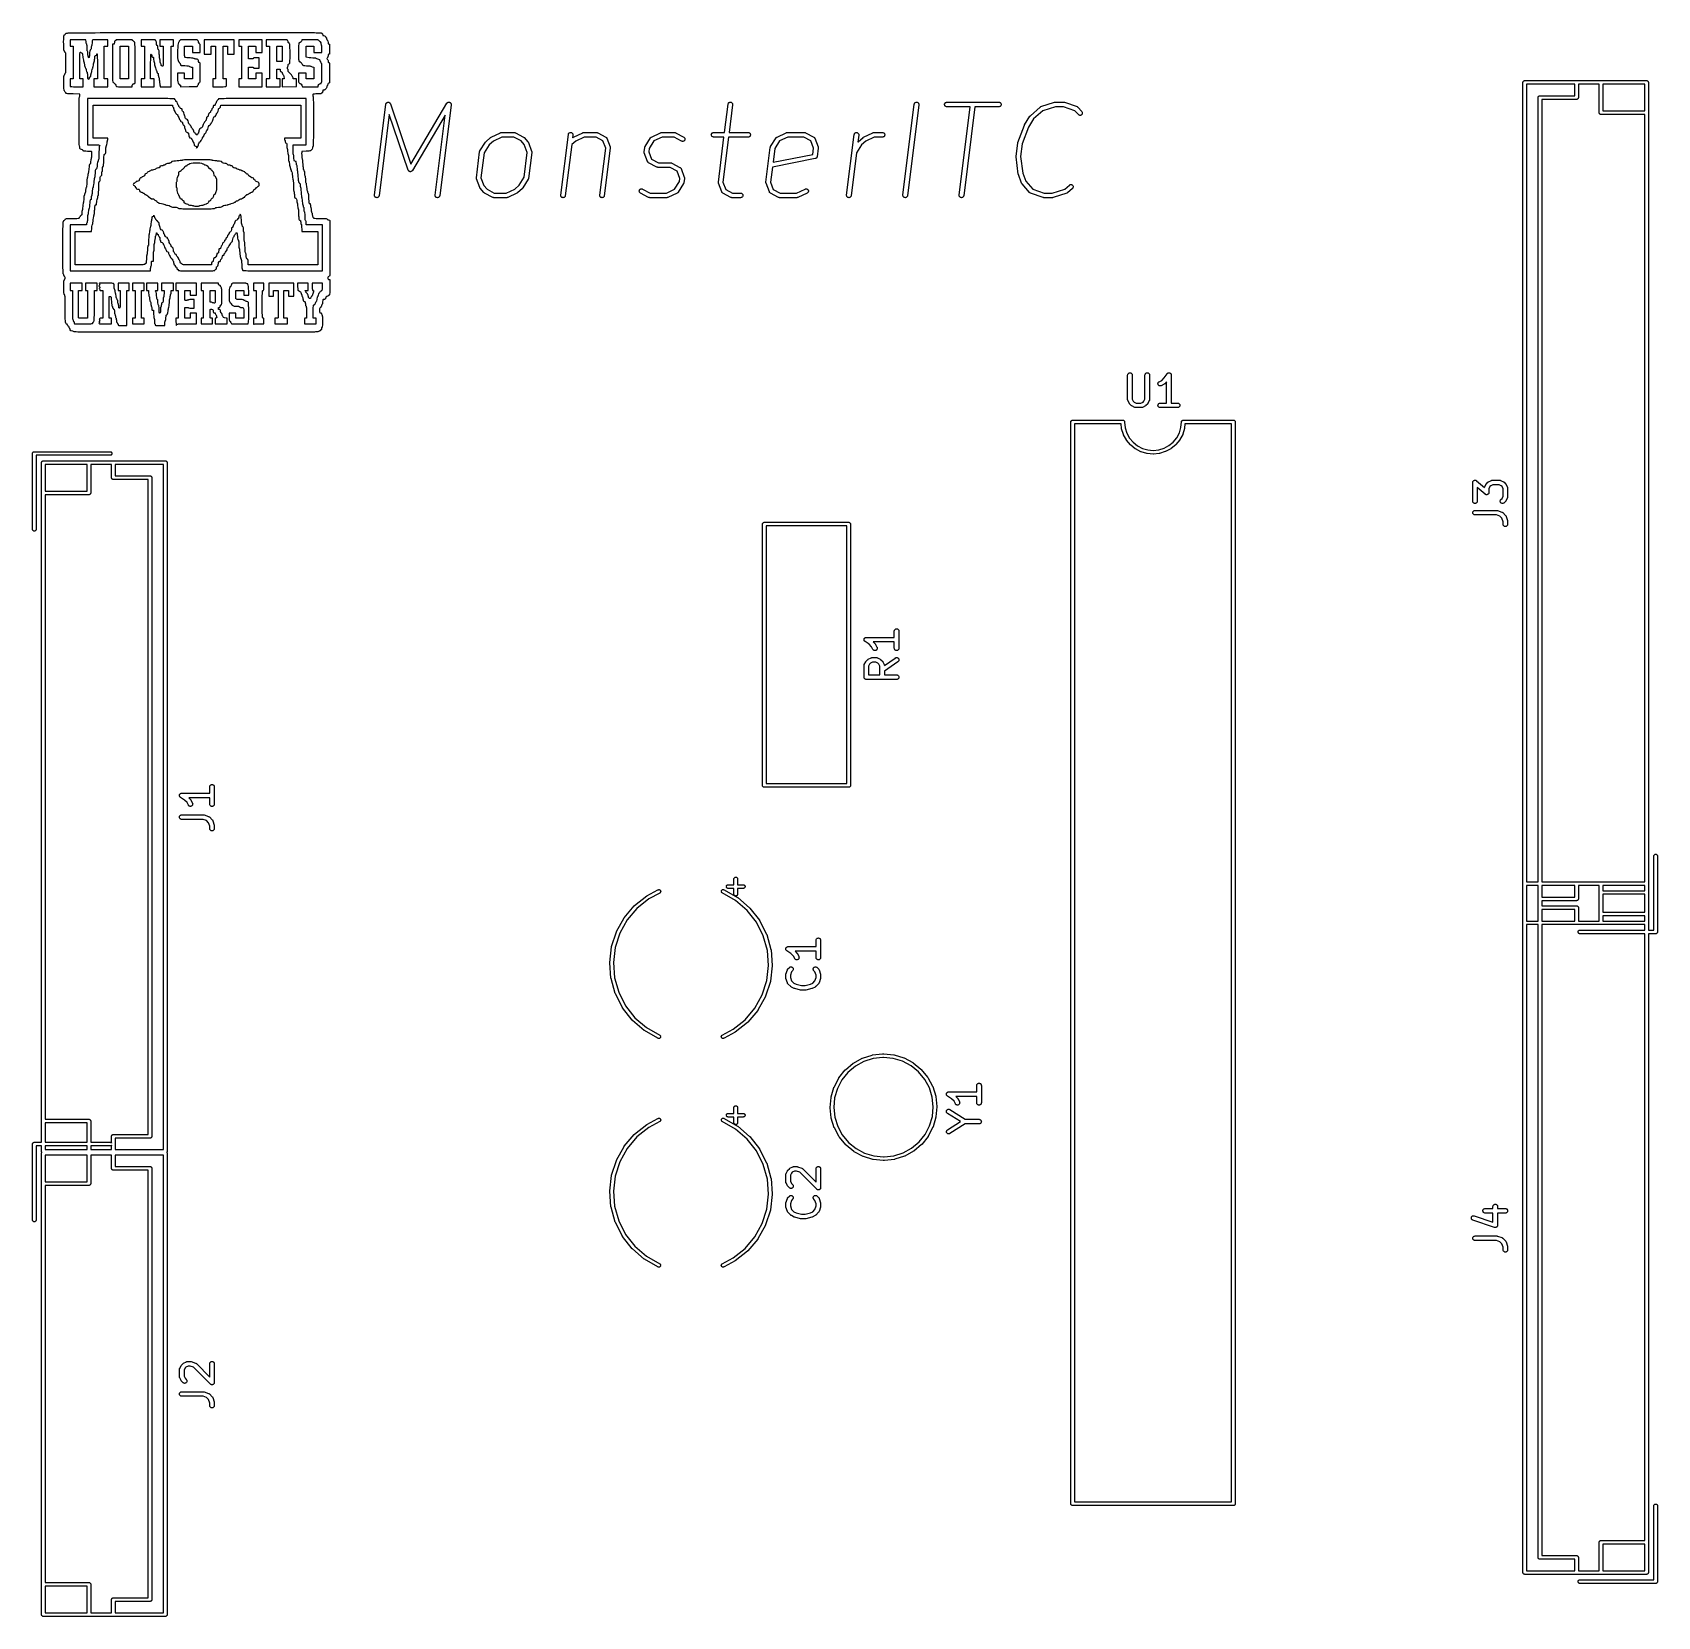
# Model space of a CAD drawing. Extents: x 87.5 to 141.1, y -115.5 to -63.3.
import ezdxf

# ---------------------------------------------------------------- set-up
doc = ezdxf.new("R2010")
doc.units = 0
doc.header["$MEASUREMENT"] = 0
doc.layers.add('BLACK', color=7, linetype='CONTINUOUS')

msp = doc.modelspace()

# ---------------------------------------------------------------- linework, layer by layer
at = {"layer": 'BLACK', "linetype": 'CONTINUOUS'}
for p, q in [((88.5274, -63.5855), (88.5281, -63.5253)), ((88.5274, -63.5856), (88.5274, -63.5855)), ((88.5274, -63.5855), (88.5274, -63.5855)), ((88.5274, -63.5855), (88.5274, -63.5855)), ((88.5287, -63.6907), (88.5274, -63.5856)), ((88.5281, -63.5253), (88.5284, -63.5038)), ((88.5281, -63.5253), (88.5281, -63.5253)), ((88.5284, -63.5035), (88.5319, -63.4433)), ((88.5284, -63.5036), (88.5284, -63.5035)), ((88.5284, -63.5037), (88.5284, -63.5036)), ((88.5284, -63.5038), (88.5284, -63.5037)), ((88.5287, -63.6908), (88.5287, -63.6907)), ((88.5287, -63.6907), (88.5287, -63.6907)), ((88.5303, -63.7532), (88.5287, -63.6908)), ((88.5303, -63.7533), (88.5303, -63.7532)), ((88.5303, -63.7532), (88.5303, -63.7532)), ((88.5303, -63.7532), (88.5303, -63.7532)), ((88.5333, -63.8206), (88.5303, -63.7533)), ((88.5319, -63.4431), (88.532, -63.4429)), ((88.5319, -63.4433), (88.5319, -63.4431)), ((88.5319, -63.4433), (88.5319, -63.4433)), ((88.532, -63.4429), (88.5382, -63.4022)), ((88.5382, -63.4021), (88.5383, -63.4017)), ((88.5382, -63.4022), (88.5382, -63.4021)), ((88.5382, -63.4021), (88.5382, -63.4021)), ((88.5382, -63.4022), (88.5382, -63.4022)), ((88.5383, -63.4017), (88.5384, -63.4012)), ((88.5384, -63.4012), (88.5385, -63.4012)), ((88.5385, -63.4012), (88.5476, -63.3783)), ((88.5385, -63.4012), (88.5385, -63.4012)), ((88.5476, -63.3782), (88.5477, -63.3781)), ((88.5476, -63.3783), (88.5476, -63.3782)), ((88.5477, -63.3779), (88.5479, -63.3776)), ((88.5477, -63.3781), (88.5477, -63.3779)), ((88.5479, -63.3776), (88.5481, -63.3773)), ((88.5481, -63.3773), (88.5482, -63.3772)), ((88.5482, -63.3771), (88.5484, -63.3769)), ((88.5482, -63.3772), (88.5482, -63.3771)), ((88.5484, -63.3769), (88.5487, -63.3766)), ((88.5487, -63.3766), (88.5488, -63.3765)), ((88.5488, -63.3765), (88.5489, -63.3764)), ((88.5489, -63.3764), (88.5492, -63.3762)), ((88.5492, -63.3762), (88.5494, -63.376)), ((88.5494, -63.376), (88.5496, -63.3759)), ((88.5496, -63.3759), (88.5497, -63.3758)), ((88.5497, -63.3758), (88.5617, -63.3687)), ((88.5617, -63.3687), (88.5619, -63.3686)), ((88.5617, -63.3687), (88.5617, -63.3687)), ((88.5619, -63.3686), (88.5621, -63.3685)), ((88.5621, -63.3685), (88.5765, -63.3618)), ((88.5765, -63.3618), (88.5777, -63.3579)), ((88.5777, -63.3579), (88.5778, -63.3578)), ((88.5778, -63.3576), (88.5779, -63.3574)), ((88.5778, -63.3578), (88.5778, -63.3576)), ((88.5779, -63.3574), (88.5861, -63.3385)), ((88.5861, -63.3384), (88.5862, -63.3383)), ((88.5861, -63.3385), (88.5861, -63.3384)), ((88.5862, -63.3383), (88.5863, -63.3381)), ((88.5863, -63.3381), (88.5865, -63.3379)), ((88.5865, -63.3379), (88.5866, -63.3376)), ((88.5866, -63.3376), (88.5867, -63.3375)), ((88.5867, -63.3375), (88.5868, -63.3373)), ((88.5868, -63.3373), (88.5999, -63.3213)), ((88.5999, -63.3213), (88.6, -63.3212)), ((88.6, -63.3212), (88.6002, -63.321)), ((88.6002, -63.321), (88.6004, -63.3208)), ((88.6004, -63.3208), (88.6005, -63.3207)), ((88.6005, -63.3207), (88.6007, -63.3206)), ((88.6007, -63.3206), (88.6009, -63.3204)), ((88.6009, -63.3204), (88.6011, -63.3202)), ((88.6011, -63.3202), (88.6043, -63.3183)), ((88.6043, -63.3183), (88.6043, -63.3182)), ((88.6043, -63.3182), (88.6044, -63.3182)), ((88.6044, -63.3182), (88.6045, -63.3181)), ((88.6045, -63.3181), (88.6048, -63.318)), ((88.6048, -63.318), (88.6052, -63.3178)), ((88.6052, -63.3178), (88.6053, -63.3178)), ((88.6053, -63.3178), (88.6054, -63.3177)), ((88.6054, -63.3177), (88.6112, -63.3159)), ((88.6112, -63.3159), (88.6113, -63.3159)), ((88.6113, -63.3159), (88.6116, -63.3158)), ((88.6116, -63.3158), (88.6118, -63.3157)), ((88.6118, -63.3157), (88.6211, -63.314)), ((88.6211, -63.314), (88.6212, -63.314)), ((88.6212, -63.314), (88.6213, -63.314)), ((88.6213, -63.314), (88.6214, -63.3139)), ((88.6214, -63.3139), (88.635, -63.3123)), ((88.635, -63.3123), (88.6351, -63.3123)), ((88.6351, -63.3123), (88.6352, -63.3123)), ((88.6352, -63.3123), (88.6539, -63.3108)), ((88.6352, -63.3123), (88.6352, -63.3123)), ((88.6539, -63.3108), (88.654, -63.3108)), ((88.654, -63.3108), (88.6786, -63.3094)), ((88.654, -63.3108), (88.654, -63.3108)), ((88.654, -63.3108), (88.654, -63.3108)), ((88.6786, -63.3094), (88.6787, -63.3094)), ((88.6787, -63.3094), (88.71, -63.3081)), ((88.6787, -63.3094), (88.6787, -63.3094)), ((88.71, -63.3081), (88.7101, -63.3081)), ((88.7101, -63.3081), (88.7489, -63.3069)), ((88.7101, -63.3081), (88.7101, -63.3081)), ((89.2602, -63.5304), (88.7399, -63.5304)), ((88.7399, -63.5304), (88.7399, -63.749)), ((88.7399, -63.749), (88.8366, -63.749)), ((88.7489, -63.3069), (88.749, -63.3069)), ((88.749, -63.3069), (88.7961, -63.3057)), ((88.749, -63.3069), (88.749, -63.3069)), ((88.7961, -63.3057), (88.7962, -63.3057)), ((88.7962, -63.3057), (88.8524, -63.3047)), ((88.7962, -63.3057), (88.7962, -63.3057)), ((88.8366, -63.749), (88.8371, -63.7491)), ((88.8371, -63.7491), (88.8375, -63.7491)), ((88.8375, -63.7491), (88.8375, -63.7491)), ((88.8375, -63.7491), (88.8375, -63.7491)), ((88.8375, -63.7491), (88.8381, -63.7493)), ((88.8381, -63.7493), (88.8384, -63.7494)), ((88.8384, -63.7494), (88.8385, -63.7494)), ((88.8385, -63.7494), (88.8385, -63.7494)), ((88.8385, -63.7494), (88.839, -63.7497)), ((88.839, -63.7497), (88.8393, -63.7499)), ((88.8393, -63.7499), (88.8393, -63.7499)), ((88.8393, -63.7499), (88.8393, -63.7499)), ((88.8393, -63.7499), (88.8397, -63.7502)), ((88.8397, -63.7502), (88.84, -63.7505)), ((88.84, -63.7505), (88.8401, -63.7505)), ((88.8401, -63.7505), (88.8401, -63.7505)), ((88.8401, -63.7505), (88.8403, -63.7508)), ((88.8403, -63.7508), (88.8407, -63.7512)), ((88.8407, -63.7512), (88.8407, -63.7512)), ((88.8407, -63.7512), (88.8407, -63.7513)), ((88.8407, -63.7513), (88.8409, -63.7517)), ((88.8409, -63.7517), (88.8411, -63.7521)), ((88.8411, -63.7521), (88.8411, -63.7521)), ((88.8411, -63.7521), (88.8411, -63.7521)), ((88.8411, -63.7521), (88.8413, -63.7525)), ((88.8413, -63.7525), (88.8414, -63.753)), ((88.8414, -63.753), (88.8414, -63.753)), ((88.8414, -63.753), (88.8414, -63.7531)), ((88.8414, -63.7531), (88.8414, -63.7534)), ((88.8414, -63.7534), (88.8415, -63.754)), ((88.8415, -63.754), (88.8415, -64.8209)), ((88.8524, -63.3047), (88.9186, -63.3037)), ((88.8524, -63.3047), (88.8524, -63.3047)), ((88.8524, -63.3047), (88.8524, -63.3047)), ((88.9186, -63.3037), (88.9955, -63.3029)), ((88.9186, -63.3037), (88.9186, -63.3037)), ((88.9186, -63.3037), (88.9186, -63.3037)), ((88.9955, -63.3029), (89.0839, -63.3021)), ((88.9955, -63.3029), (88.9955, -63.3029)), ((89.0839, -63.3021), (89.084, -63.3021)), ((89.084, -63.3021), (89.1847, -63.3013)), ((89.1847, -63.3013), (89.2986, -63.3006)), ((89.1847, -63.3013), (89.1847, -63.3013)), ((89.2673, -63.5987), (89.2602, -63.5304)), ((89.2673, -63.5988), (89.2673, -63.5987)), ((89.2673, -63.5989), (89.2673, -63.5988)), ((89.2718, -63.6304), (89.2673, -63.5989)), ((89.2673, -63.5989), (89.2673, -63.5989)), ((89.2719, -63.6306), (89.2718, -63.6304)), ((89.2719, -63.6309), (89.2719, -63.6306)), ((89.2798, -63.6626), (89.2719, -63.6309)), ((89.2719, -63.6309), (89.2719, -63.6309)), ((89.2799, -63.6628), (89.2798, -63.6626)), ((89.28, -63.6631), (89.2799, -63.6628)), ((89.2801, -63.6633), (89.28, -63.6631)), ((89.2802, -63.6636), (89.2801, -63.6633)), ((89.2803, -63.6637), (89.2802, -63.6636)), ((89.2804, -63.6639), (89.2803, -63.6637)), ((89.2804, -63.664), (89.2804, -63.6639)), ((89.2888, -63.678), (89.2804, -63.664)), ((89.289, -63.6784), (89.2888, -63.678)), ((89.2893, -63.6787), (89.289, -63.6784)), ((89.2893, -63.6788), (89.2893, -63.6787)), ((89.2894, -63.6788), (89.2893, -63.6788)), ((89.2897, -63.6791), (89.2894, -63.6788)), ((89.2899, -63.6794), (89.2897, -63.6791)), ((89.29, -63.6794), (89.2899, -63.6794)), ((89.2906, -63.6799), (89.29, -63.6794)), ((89.296, -63.698), (89.2906, -63.6799)), ((89.3, -63.7375), (89.296, -63.698)), ((89.2986, -63.3006), (89.4265, -63.3)), ((89.2986, -63.3006), (89.2986, -63.3006)), ((89.3014, -63.7932), (89.3, -63.7375)), ((89.4265, -63.3), (89.5691, -63.2994)), ((89.4265, -63.3), (89.4265, -63.3)), ((89.4392, -63.7697), (89.4384, -63.7923)), ((89.4436, -63.7418), (89.4392, -63.7697)), ((89.4503, -63.7313), (89.4436, -63.7418)), ((89.4564, -63.7217), (89.4503, -63.7313)), ((89.4503, -63.7313), (89.4503, -63.7313)), ((89.4503, -63.7313), (89.4503, -63.7313)), ((89.4566, -63.7214), (89.4564, -63.7217)), ((89.4568, -63.7208), (89.4566, -63.7214)), ((89.4571, -63.7199), (89.4568, -63.7208)), ((89.4619, -63.6906), (89.4571, -63.7198)), ((89.4571, -63.7198), (89.4571, -63.7199)), ((89.462, -63.6901), (89.4619, -63.6904)), ((89.4619, -63.6904), (89.4619, -63.6906)), ((89.4638, -63.6473), (89.462, -63.69)), ((89.462, -63.69), (89.462, -63.6901)), ((89.4638, -63.5867), (89.4636, -63.6198)), ((89.4636, -63.6198), (89.4638, -63.647)), ((89.4674, -63.5636), (89.4638, -63.5867)), ((89.4638, -63.647), (89.4638, -63.6471)), ((89.4638, -63.6471), (89.4638, -63.6472)), ((89.4638, -63.6472), (89.4638, -63.6473)), ((89.4765, -63.5487), (89.4674, -63.5636)), ((89.4946, -63.539), (89.4765, -63.5487)), ((89.5265, -63.5332), (89.4946, -63.539)), ((89.575, -63.5307), (89.5265, -63.5332)), ((89.5691, -63.2994), (89.7272, -63.2989)), ((89.5691, -63.2994), (89.5691, -63.2994)), ((89.6429, -63.5303), (89.575, -63.5307)), ((89.7331, -63.5304), (89.6429, -63.5303)), ((89.7272, -63.2989), (89.9017, -63.2984)), ((89.7272, -63.2989), (89.7272, -63.2989)), ((89.9872, -63.5304), (89.7331, -63.5304)), ((89.8602, -63.7539), (89.8603, -63.7534)), ((89.8602, -64.8208), (89.8602, -63.7539)), ((89.8603, -63.753), (89.8605, -63.7524)), ((89.8603, -63.7534), (89.8603, -63.753)), ((89.8603, -63.753), (89.8603, -63.753)), ((89.8603, -63.753), (89.8603, -63.753)), ((89.8605, -63.7524), (89.8606, -63.7521)), ((89.8606, -63.752), (89.8609, -63.7515)), ((89.8606, -63.7521), (89.8606, -63.752)), ((89.8606, -63.752), (89.8606, -63.752)), ((89.8609, -63.7515), (89.8611, -63.7512)), ((89.8611, -63.7512), (89.8614, -63.7508)), ((89.8611, -63.7512), (89.8611, -63.7512)), ((89.8611, -63.7512), (89.8611, -63.7512)), ((89.8614, -63.7508), (89.8617, -63.7505)), ((89.8617, -63.7504), (89.862, -63.7502)), ((89.8617, -63.7505), (89.8617, -63.7504)), ((89.8617, -63.7504), (89.8617, -63.7504)), ((89.862, -63.7502), (89.8624, -63.7498)), ((89.8624, -63.7498), (89.8624, -63.7498)), ((89.8624, -63.7498), (89.8625, -63.7498)), ((89.8625, -63.7498), (89.8629, -63.7496)), ((89.8629, -63.7496), (89.8633, -63.7494)), ((89.8633, -63.7494), (89.8637, -63.7492)), ((89.8633, -63.7494), (89.8633, -63.7494)), ((89.8633, -63.7494), (89.8633, -63.7494)), ((89.8637, -63.7492), (89.8642, -63.7491)), ((89.8642, -63.7491), (89.8642, -63.7491)), ((89.8642, -63.7491), (89.8643, -63.7491)), ((89.8643, -63.7491), (89.8647, -63.749)), ((89.8647, -63.749), (89.8652, -63.749)), ((89.8652, -63.749), (89.9872, -63.749)), ((89.9017, -63.2984), (90.0934, -63.298)), ((89.9017, -63.2984), (89.9017, -63.2984)), ((89.9872, -63.749), (89.9872, -63.5304)), ((90.0934, -63.298), (90.303, -63.2976)), ((90.0934, -63.298), (90.0934, -63.298)), ((90.1637, -63.6828), (90.1369, -63.6828)), ((90.1369, -63.6828), (90.1369, -64.3064)), ((90.164, -63.6828), (90.1637, -63.6828)), ((90.1643, -63.6828), (90.164, -63.6828)), ((90.1646, -63.6828), (90.1643, -63.6828)), ((90.1647, -63.6827), (90.1646, -63.6828)), ((90.1853, -63.6797), (90.1647, -63.6827)), ((90.1854, -63.6797), (90.1853, -63.6797)), ((90.1856, -63.6797), (90.1854, -63.6797)), ((90.1859, -63.6796), (90.1856, -63.6797)), ((90.1862, -63.6795), (90.1859, -63.6796)), ((90.1864, -63.6794), (90.1862, -63.6795)), ((90.1865, -63.6794), (90.1864, -63.6794)), ((90.1868, -63.6792), (90.1865, -63.6794)), ((90.1871, -63.6791), (90.1868, -63.6792)), ((90.1872, -63.679), (90.1871, -63.6791)), ((90.1874, -63.6789), (90.1872, -63.679)), ((90.1876, -63.6787), (90.1874, -63.6789)), ((90.1879, -63.6785), (90.1876, -63.6787)), ((90.188, -63.6784), (90.1879, -63.6785)), ((90.1881, -63.6783), (90.188, -63.6784)), ((90.1883, -63.678), (90.1881, -63.6783)), ((90.1886, -63.6778), (90.1883, -63.678)), ((90.1887, -63.6776), (90.1886, -63.6777)), ((90.1886, -63.6777), (90.1886, -63.6778)), ((90.1888, -63.6775), (90.1887, -63.6776)), ((90.1977, -63.6637), (90.1888, -63.6775)), ((90.1978, -63.6635), (90.1977, -63.6637)), ((90.198, -63.6632), (90.1978, -63.6635)), ((90.1981, -63.6628), (90.198, -63.663)), ((90.198, -63.663), (90.198, -63.6632)), ((90.1982, -63.6626), (90.1981, -63.6628)), ((90.1983, -63.6623), (90.1982, -63.6626)), ((90.1984, -63.6619), (90.1983, -63.6621)), ((90.1983, -63.6621), (90.1983, -63.6623)), ((90.1985, -63.6614), (90.1984, -63.6616)), ((90.1984, -63.6616), (90.1984, -63.6619)), ((90.2004, -63.6294), (90.1985, -63.6613)), ((90.1985, -63.6613), (90.1985, -63.6614)), ((90.2012, -63.6095), (90.2004, -63.6294)), ((90.2004, -63.6294), (90.2004, -63.6294)), ((90.2004, -63.6294), (90.2004, -63.6294)), ((90.2004, -63.6294), (90.2004, -63.6294)), ((90.2093, -63.5842), (90.2012, -63.6095)), ((90.2301, -63.5675), (90.2093, -63.5842)), ((90.2517, -63.5531), (90.2301, -63.5675)), ((90.2519, -63.5529), (90.2517, -63.5531)), ((90.2522, -63.5528), (90.2519, -63.5529)), ((90.2523, -63.5526), (90.2522, -63.5528)), ((90.2524, -63.5525), (90.2523, -63.5526)), ((90.2526, -63.5523), (90.2524, -63.5525)), ((90.2528, -63.5521), (90.2526, -63.5523)), ((90.2529, -63.552), (90.2528, -63.5521)), ((90.2623, -63.5397), (90.2529, -63.552)), ((90.2795, -63.5369), (90.2623, -63.5397)), ((90.3186, -63.5343), (90.2795, -63.5369)), ((90.303, -63.2976), (90.5314, -63.2972)), ((90.303, -63.2976), (90.303, -63.2976)), ((90.3748, -63.5322), (90.3186, -63.5343)), ((90.4441, -63.5309), (90.3748, -63.5322)), ((90.3936, -63.7539), (90.3937, -63.7534)), ((90.3936, -64.8208), (90.3936, -63.7539)), ((90.3937, -63.753), (90.3939, -63.7524)), ((90.3937, -63.7534), (90.3937, -63.753)), ((90.3937, -63.753), (90.3937, -63.753)), ((90.3937, -63.753), (90.3937, -63.753)), ((90.3939, -63.7524), (90.394, -63.7521)), ((90.394, -63.752), (90.3943, -63.7515)), ((90.394, -63.7521), (90.394, -63.752)), ((90.394, -63.752), (90.394, -63.752)), ((90.3943, -63.7515), (90.3945, -63.7512)), ((90.3945, -63.7512), (90.3948, -63.7508)), ((90.3945, -63.7512), (90.3945, -63.7512)), ((90.3945, -63.7512), (90.3945, -63.7512)), ((90.3948, -63.7508), (90.3951, -63.7505)), ((90.3951, -63.7504), (90.3954, -63.7502)), ((90.3951, -63.7505), (90.3951, -63.7504)), ((90.3951, -63.7504), (90.3951, -63.7504)), ((90.3954, -63.7502), (90.3958, -63.7498)), ((90.3958, -63.7498), (90.3958, -63.7498)), ((90.3958, -63.7498), (90.3959, -63.7498)), ((90.3959, -63.7498), (90.3963, -63.7496)), ((90.3963, -63.7496), (90.3967, -63.7494)), ((90.3967, -63.7494), (90.3971, -63.7492)), ((90.3967, -63.7494), (90.3967, -63.7494)), ((90.3967, -63.7494), (90.3967, -63.7494)), ((90.3971, -63.7492), (90.3976, -63.7491)), ((90.3976, -63.7491), (90.3976, -63.7491)), ((90.3976, -63.7491), (90.3977, -63.7491)), ((90.3977, -63.7491), (90.3981, -63.749)), ((90.3981, -63.749), (90.3986, -63.749)), ((90.3986, -63.749), (90.6654, -63.749)), ((90.5228, -63.5304), (90.4441, -63.5309)), ((90.5638, -63.5304), (90.5228, -63.5304)), ((90.5314, -63.2972), (90.7793, -63.2968)), ((90.5314, -63.2972), (90.5314, -63.2972)), ((90.6425, -63.5307), (90.5638, -63.5304)), ((90.5638, -63.5304), (90.5638, -63.5304)), ((90.7005, -63.5316), (90.6425, -63.5307)), ((90.6425, -63.5307), (90.6425, -63.5307)), ((90.6654, -63.749), (90.6659, -63.7491)), ((90.6659, -63.7491), (90.6663, -63.7491)), ((90.6663, -63.7491), (90.6663, -63.7491)), ((90.6663, -63.7491), (90.6663, -63.7491)), ((90.6663, -63.7491), (90.6669, -63.7493)), ((90.6669, -63.7493), (90.6672, -63.7494)), ((90.6672, -63.7494), (90.6673, -63.7494)), ((90.6673, -63.7494), (90.6673, -63.7494)), ((90.6673, -63.7494), (90.6678, -63.7497)), ((90.6678, -63.7497), (90.6681, -63.7499)), ((90.6681, -63.7499), (90.6681, -63.7499)), ((90.6681, -63.7499), (90.6681, -63.7499)), ((90.6681, -63.7499), (90.6685, -63.7502)), ((90.6685, -63.7502), (90.6688, -63.7505)), ((90.6688, -63.7505), (90.6689, -63.7505)), ((90.6689, -63.7505), (90.6689, -63.7505)), ((90.6689, -63.7505), (90.6691, -63.7508)), ((90.6691, -63.7508), (90.6695, -63.7512)), ((90.6695, -63.7512), (90.6695, -63.7512)), ((90.6695, -63.7512), (90.6695, -63.7513)), ((90.6695, -63.7513), (90.6697, -63.7517)), ((90.6697, -63.7517), (90.6699, -63.7521)), ((90.6699, -63.7521), (90.6699, -63.7521)), ((90.6699, -63.7521), (90.6699, -63.7521)), ((90.6699, -63.7521), (90.6701, -63.7525)), ((90.6701, -63.7525), (90.6702, -63.753)), ((90.6702, -63.753), (90.6702, -63.753)), ((90.6702, -63.753), (90.6702, -63.7531)), ((90.6702, -63.7531), (90.6702, -63.7534)), ((90.6702, -63.7534), (90.6703, -63.754)), ((90.6703, -63.754), (90.6703, -64.8209)), ((90.7414, -63.5334), (90.7005, -63.5316)), ((90.7685, -63.5363), (90.7414, -63.5334)), ((90.7849, -63.5406), (90.7685, -63.5363)), ((90.7793, -63.2968), (91.0476, -63.2965)), ((90.7793, -63.2968), (90.7793, -63.2968)), ((90.7943, -63.5462), (90.7849, -63.5406)), ((90.8012, -63.554), (90.7943, -63.5462)), ((90.8012, -63.5541), (90.8012, -63.554)), ((90.8012, -63.554), (90.8012, -63.554)), ((90.8154, -63.5703), (90.8012, -63.5541)), ((90.8156, -63.5704), (90.8154, -63.5703)), ((90.8157, -63.5706), (90.8156, -63.5704)), ((90.8159, -63.5708), (90.8157, -63.5706)), ((90.8161, -63.571), (90.8159, -63.5708)), ((90.8163, -63.5711), (90.8161, -63.571)), ((90.8165, -63.5712), (90.8163, -63.5711)), ((90.8166, -63.5713), (90.8165, -63.5712)), ((90.8315, -63.5805), (90.8166, -63.5713)), ((90.8318, -63.5806), (90.8315, -63.5805)), ((90.8322, -63.5808), (90.8318, -63.5806)), ((90.8429, -63.5852), (90.8322, -63.5808)), ((90.8322, -63.5808), (90.8322, -63.5808)), ((90.8628, -63.6012), (90.8429, -63.5852)), ((90.8632, -63.6016), (90.8628, -63.6012)), ((90.8673, -63.6079), (90.8632, -63.6016)), ((90.8709, -63.6187), (90.8673, -63.6079)), ((90.8741, -63.6367), (90.8709, -63.6187)), ((90.8767, -63.6636), (90.8741, -63.6367)), ((90.8789, -63.7015), (90.8767, -63.6636)), ((90.8808, -63.7524), (90.8789, -63.7015)), ((90.8822, -63.8184), (90.8808, -63.7524)), ((91.0476, -63.2965), (91.3371, -63.2962)), ((91.0476, -63.2965), (91.0476, -63.2965)), ((91.3247, -63.5304), (91.0894, -63.5304)), ((91.0894, -63.5304), (91.0894, -63.749)), ((91.0894, -63.749), (91.1861, -63.749)), ((91.1861, -63.749), (91.1866, -63.7491)), ((91.1866, -63.7491), (91.187, -63.7491)), ((91.187, -63.7491), (91.187, -63.7491)), ((91.187, -63.7491), (91.187, -63.7491)), ((91.187, -63.7491), (91.1876, -63.7493)), ((91.1876, -63.7493), (91.1879, -63.7494)), ((91.1879, -63.7494), (91.188, -63.7494)), ((91.188, -63.7494), (91.188, -63.7494)), ((91.188, -63.7494), (91.1885, -63.7497)), ((91.1885, -63.7497), (91.1888, -63.7499)), ((91.1888, -63.7499), (91.1888, -63.7499)), ((91.1888, -63.7499), (91.1888, -63.7499)), ((91.1888, -63.7499), (91.1892, -63.7502)), ((91.1892, -63.7502), (91.1895, -63.7505)), ((91.1895, -63.7505), (91.1896, -63.7505)), ((91.1896, -63.7505), (91.1896, -63.7505)), ((91.1896, -63.7505), (91.1898, -63.7508)), ((91.1898, -63.7508), (91.1902, -63.7512)), ((91.1902, -63.7512), (91.1902, -63.7512)), ((91.1902, -63.7512), (91.1902, -63.7513)), ((91.1902, -63.7513), (91.1904, -63.7517)), ((91.1904, -63.7517), (91.1906, -63.7521)), ((91.1906, -63.7521), (91.1906, -63.7521)), ((91.1906, -63.7521), (91.1906, -63.7521)), ((91.1906, -63.7521), (91.1908, -63.7525)), ((91.1908, -63.7525), (91.1909, -63.753)), ((91.1909, -63.753), (91.1909, -63.753)), ((91.1909, -63.753), (91.1909, -63.7531)), ((91.1909, -63.7531), (91.1909, -63.7534)), ((91.1909, -63.7534), (91.191, -63.754)), ((91.191, -63.754), (91.191, -64.8209)), ((91.4056, -63.5306), (91.3247, -63.5304)), ((91.3371, -63.2962), (91.6485, -63.2959)), ((91.3371, -63.2962), (91.3371, -63.2962)), ((91.4057, -63.5306), (91.4056, -63.5306)), ((91.4649, -63.5313), (91.4057, -63.5306)), ((91.5059, -63.5329), (91.4649, -63.5313)), ((91.5319, -63.5357), (91.5059, -63.5329)), ((91.5461, -63.5398), (91.5319, -63.5357)), ((91.5525, -63.545), (91.5461, -63.5398)), ((91.5561, -63.5529), (91.5525, -63.545)), ((91.5631, -63.5678), (91.5561, -63.5529)), ((91.5561, -63.5529), (91.5561, -63.5529)), ((91.5632, -63.5679), (91.5631, -63.5678)), ((91.5632, -63.568), (91.5632, -63.5679)), ((91.5634, -63.5683), (91.5632, -63.568)), ((91.5636, -63.5687), (91.5634, -63.5683)), ((91.5637, -63.5688), (91.5636, -63.5687)), ((91.5638, -63.5689), (91.5637, -63.5688)), ((91.564, -63.5691), (91.5638, -63.5689)), ((91.5643, -63.5694), (91.564, -63.5691)), ((91.5644, -63.5695), (91.5643, -63.5694)), ((91.5644, -63.5696), (91.5644, -63.5695)), ((91.5645, -63.5696), (91.5644, -63.5696)), ((91.577, -63.5797), (91.5645, -63.5696)), ((91.5841, -63.5887), (91.577, -63.5797)), ((91.5874, -63.6131), (91.5841, -63.5887)), ((91.5884, -63.6407), (91.5874, -63.6131)), ((91.5884, -63.6409), (91.5884, -63.6407)), ((91.5884, -63.6411), (91.5884, -63.6409)), ((91.5885, -63.6412), (91.5884, -63.6411)), ((91.595, -63.6863), (91.5885, -63.6412)), ((91.5951, -63.6867), (91.595, -63.6863)), ((91.595, -63.6863), (91.595, -63.6863)), ((91.595, -63.6863), (91.595, -63.6863)), ((91.595, -63.6863), (91.595, -63.6863)), ((91.5953, -63.6872), (91.5951, -63.6867)), ((91.5953, -63.6873), (91.5953, -63.6872)), ((91.6066, -63.7186), (91.5953, -63.6873)), ((91.6068, -63.7189), (91.6066, -63.7186)), ((91.6069, -63.7192), (91.6068, -63.7189)), ((91.607, -63.7193), (91.6069, -63.7192)), ((91.607, -63.7195), (91.607, -63.7193)), ((91.6072, -63.7197), (91.607, -63.7195)), ((91.6074, -63.72), (91.6072, -63.7197)), ((91.6075, -63.7201), (91.6074, -63.72)), ((91.6076, -63.7202), (91.6075, -63.7201)), ((91.6079, -63.7205), (91.6076, -63.7202)), ((91.6081, -63.7207), (91.6079, -63.7205)), ((91.6082, -63.7208), (91.6081, -63.7207)), ((91.6226, -63.7325), (91.6082, -63.7208)), ((91.6228, -63.7326), (91.6226, -63.7325)), ((91.623, -63.7328), (91.6228, -63.7326)), ((91.6232, -63.7329), (91.623, -63.7328)), ((91.6234, -63.733), (91.6232, -63.7329)), ((91.6237, -63.7331), (91.6234, -63.733)), ((91.6239, -63.7333), (91.6237, -63.7331)), ((91.624, -63.7333), (91.6239, -63.7333)), ((91.6291, -63.7352), (91.624, -63.7333)), ((91.6358, -63.752), (91.6291, -63.7352)), ((91.6382, -63.7923), (91.6358, -63.752)), ((91.6485, -63.2959), (91.9828, -63.2956)), ((92.1462, -63.5304), (91.699, -63.5304)), ((91.699, -63.5304), (91.699, -63.749)), ((91.699, -63.749), (91.8084, -63.749)), ((91.8084, -63.749), (91.8089, -63.7491)), ((91.8089, -63.7491), (91.8093, -63.7491)), ((91.8093, -63.7491), (91.8093, -63.7491)), ((91.8093, -63.7491), (91.8093, -63.7491)), ((91.8093, -63.7491), (91.8099, -63.7493)), ((91.8099, -63.7493), (91.8102, -63.7494)), ((91.8102, -63.7494), (91.8103, -63.7494)), ((91.8103, -63.7494), (91.8103, -63.7494)), ((91.8103, -63.7494), (91.8108, -63.7497)), ((91.8108, -63.7497), (91.8111, -63.7499)), ((91.8111, -63.7499), (91.8111, -63.7499)), ((91.8111, -63.7499), (91.8111, -63.7499)), ((91.8111, -63.7499), (91.8115, -63.7502)), ((91.8115, -63.7502), (91.8118, -63.7505)), ((91.8118, -63.7505), (91.8119, -63.7505)), ((91.8119, -63.7505), (91.8119, -63.7505)), ((91.8119, -63.7505), (91.8121, -63.7508)), ((91.8121, -63.7508), (91.8125, -63.7512)), ((91.8125, -63.7512), (91.8125, -63.7512)), ((91.8125, -63.7512), (91.8125, -63.7513)), ((91.8125, -63.7513), (91.8127, -63.7517)), ((91.8127, -63.7517), (91.8129, -63.7521)), ((91.8129, -63.7521), (91.8129, -63.7521)), ((91.8129, -63.7521), (91.8129, -63.7521)), ((91.8129, -63.7521), (91.8131, -63.7525)), ((91.8131, -63.7525), (91.8132, -63.753)), ((91.8132, -63.753), (91.8132, -63.753)), ((91.8132, -63.753), (91.8132, -63.7531)), ((91.8132, -63.7531), (91.8132, -63.7534)), ((91.8132, -63.7534), (91.8133, -63.754)), ((91.8133, -63.754), (91.8133, -64.0792)), ((91.9828, -63.2956), (92.3406, -63.2953)), ((91.9828, -63.2956), (91.9828, -63.2956)), ((92.07, -63.7539), (92.0701, -63.7534)), ((92.07, -65.0825), (92.07, -63.7539)), ((92.0701, -63.753), (92.0703, -63.7524)), ((92.0701, -63.7534), (92.0701, -63.753)), ((92.0701, -63.753), (92.0701, -63.753)), ((92.0701, -63.753), (92.0701, -63.753)), ((92.0703, -63.7524), (92.0704, -63.7521)), ((92.0704, -63.752), (92.0707, -63.7515)), ((92.0704, -63.7521), (92.0704, -63.752)), ((92.0704, -63.752), (92.0704, -63.752)), ((92.0707, -63.7515), (92.0709, -63.7512)), ((92.0709, -63.7512), (92.0712, -63.7508)), ((92.0709, -63.7512), (92.0709, -63.7512)), ((92.0709, -63.7512), (92.0709, -63.7512)), ((92.0712, -63.7508), (92.0715, -63.7505)), ((92.0715, -63.7504), (92.0718, -63.7502)), ((92.0715, -63.7505), (92.0715, -63.7504)), ((92.0715, -63.7504), (92.0715, -63.7504)), ((92.0718, -63.7502), (92.0722, -63.7498)), ((92.0722, -63.7498), (92.0722, -63.7498)), ((92.0722, -63.7498), (92.0723, -63.7498)), ((92.0723, -63.7498), (92.0727, -63.7496)), ((92.0727, -63.7496), (92.0731, -63.7494)), ((92.0731, -63.7494), (92.0735, -63.7492)), ((92.0731, -63.7494), (92.0731, -63.7494)), ((92.0731, -63.7494), (92.0731, -63.7494)), ((92.0735, -63.7492), (92.074, -63.7491)), ((92.074, -63.7491), (92.074, -63.7491)), ((92.074, -63.7491), (92.0741, -63.7491)), ((92.0741, -63.7491), (92.0745, -63.749)), ((92.0745, -63.749), (92.075, -63.749)), ((92.075, -63.749), (92.1462, -63.749)), ((92.1462, -63.749), (92.1462, -63.5304)), ((92.2945, -63.7162), (92.2882, -63.7872)), ((92.3027, -63.6623), (92.2945, -63.7162)), ((92.3123, -63.629), (92.3027, -63.6623)), ((92.3226, -63.618), (92.3123, -63.629)), ((92.3278, -63.6139), (92.3226, -63.618)), ((92.328, -63.6137), (92.3278, -63.6139)), ((92.3282, -63.6136), (92.328, -63.6137)), ((92.3284, -63.6134), (92.3282, -63.6136)), ((92.3285, -63.6132), (92.3284, -63.6134)), ((92.3287, -63.613), (92.3285, -63.6132)), ((92.3288, -63.6128), (92.3287, -63.613)), ((92.329, -63.6126), (92.3288, -63.6128)), ((92.3291, -63.6124), (92.329, -63.6126)), ((92.3292, -63.6122), (92.3291, -63.6124)), ((92.3293, -63.612), (92.3292, -63.6122)), ((92.3294, -63.6117), (92.3293, -63.612)), ((92.3295, -63.6115), (92.3294, -63.6117)), ((92.3296, -63.6113), (92.3295, -63.6115)), ((92.3338, -63.591), (92.3296, -63.611)), ((92.3296, -63.611), (92.3296, -63.611)), ((92.3296, -63.611), (92.3296, -63.6113)), ((92.3381, -63.5769), (92.3338, -63.591)), ((92.3571, -63.5614), (92.3381, -63.5769)), ((92.3406, -63.2953), (92.7228, -63.295)), ((92.3714, -63.5547), (92.3571, -63.5614)), ((92.3715, -63.5546), (92.3714, -63.5547)), ((92.3716, -63.5546), (92.3715, -63.5546)), ((92.372, -63.5544), (92.3716, -63.5546)), ((92.3723, -63.5542), (92.372, -63.5544)), ((92.3724, -63.5541), (92.3723, -63.5542)), ((92.3725, -63.554), (92.3724, -63.5541)), ((92.3727, -63.5538), (92.3725, -63.554)), ((92.373, -63.5535), (92.3727, -63.5538)), ((92.3731, -63.5534), (92.373, -63.5535)), ((92.3732, -63.5533), (92.3731, -63.5534)), ((92.3834, -63.5408), (92.3732, -63.5533)), ((92.3732, -63.5533), (92.3732, -63.5533)), ((92.4, -63.5376), (92.3834, -63.5408)), ((92.4401, -63.5346), (92.4, -63.5376)), ((92.4996, -63.5324), (92.4401, -63.5346)), ((92.5757, -63.5309), (92.4996, -63.5324)), ((92.5145, -63.7539), (92.5146, -63.7534)), ((92.5145, -63.9305), (92.5145, -63.7539)), ((92.5146, -63.753), (92.5148, -63.7524)), ((92.5146, -63.7534), (92.5146, -63.753)), ((92.5146, -63.753), (92.5146, -63.753)), ((92.5146, -63.753), (92.5146, -63.753)), ((92.5148, -63.7524), (92.5149, -63.7521)), ((92.5149, -63.752), (92.5152, -63.7515)), ((92.5149, -63.7521), (92.5149, -63.752)), ((92.5149, -63.752), (92.5149, -63.752)), ((92.5152, -63.7515), (92.5154, -63.7512)), ((92.5154, -63.7512), (92.5157, -63.7508)), ((92.5154, -63.7512), (92.5154, -63.7512)), ((92.5154, -63.7512), (92.5154, -63.7512)), ((92.5157, -63.7508), (92.516, -63.7505)), ((92.516, -63.7504), (92.5163, -63.7502)), ((92.516, -63.7505), (92.516, -63.7504)), ((92.516, -63.7504), (92.516, -63.7504)), ((92.5163, -63.7502), (92.5167, -63.7498)), ((92.5167, -63.7498), (92.5167, -63.7498)), ((92.5167, -63.7498), (92.5168, -63.7498)), ((92.5168, -63.7498), (92.5172, -63.7496)), ((92.5172, -63.7496), (92.5176, -63.7494)), ((92.5176, -63.7494), (92.518, -63.7492)), ((92.5176, -63.7494), (92.5176, -63.7494)), ((92.5176, -63.7494), (92.5176, -63.7494)), ((92.518, -63.7492), (92.5185, -63.7491)), ((92.5185, -63.7491), (92.5185, -63.7491)), ((92.5185, -63.7491), (92.5186, -63.7491)), ((92.5186, -63.7491), (92.519, -63.749)), ((92.519, -63.749), (92.5195, -63.749)), ((92.5195, -63.749), (92.7736, -63.749)), ((92.6656, -63.5304), (92.5757, -63.5309)), ((92.7561, -63.5306), (92.6656, -63.5304)), ((92.7228, -63.295), (92.8266, -63.2949)), ((92.828, -63.5313), (92.7561, -63.5306)), ((92.7561, -63.5306), (92.7561, -63.5306)), ((92.7736, -63.749), (92.7741, -63.7491)), ((92.7741, -63.7491), (92.7745, -63.7491)), ((92.7745, -63.7491), (92.7745, -63.7491)), ((92.7745, -63.7491), (92.7745, -63.7491)), ((92.7745, -63.7491), (92.7751, -63.7493)), ((92.7751, -63.7493), (92.7754, -63.7494)), ((92.7754, -63.7494), (92.7755, -63.7494)), ((92.7755, -63.7494), (92.7755, -63.7494)), ((92.7755, -63.7494), (92.776, -63.7497)), ((92.776, -63.7497), (92.7763, -63.7499)), ((92.7763, -63.7499), (92.7763, -63.7499)), ((92.7763, -63.7499), (92.7763, -63.7499)), ((92.7763, -63.7499), (92.7767, -63.7502)), ((92.7767, -63.7502), (92.777, -63.7505)), ((92.777, -63.7505), (92.7771, -63.7505)), ((92.7771, -63.7505), (92.7771, -63.7505)), ((92.7771, -63.7505), (92.7773, -63.7508)), ((92.7773, -63.7508), (92.7777, -63.7512)), ((92.7777, -63.7512), (92.7777, -63.7512)), ((92.7777, -63.7512), (92.7777, -63.7513)), ((92.7777, -63.7513), (92.7779, -63.7517)), ((92.7779, -63.7517), (92.7781, -63.7521)), ((92.7781, -63.7521), (92.7781, -63.7521)), ((92.7781, -63.7521), (92.7781, -63.7521)), ((92.7781, -63.7521), (92.7783, -63.7525)), ((92.7783, -63.7525), (92.7784, -63.753)), ((92.7784, -63.753), (92.7784, -63.753)), ((92.7784, -63.753), (92.7784, -63.7531)), ((92.7784, -63.7531), (92.7784, -63.7534)), ((92.7784, -63.7534), (92.7785, -63.754)), ((92.7785, -63.754), (92.7785, -63.9522)), ((92.8266, -63.2949), (93.2172, -63.2946)), ((92.88, -63.5327), (92.828, -63.5313)), ((92.9152, -63.535), (92.88, -63.5327)), ((92.936, -63.5383), (92.9152, -63.535)), ((92.9446, -63.5421), (92.936, -63.5383)), ((92.9465, -63.546), (92.9446, -63.5421)), ((92.9478, -63.554), (92.9465, -63.546)), ((92.9478, -63.5542), (92.9478, -63.554)), ((92.9479, -63.5544), (92.9478, -63.5542)), ((92.948, -63.5547), (92.9479, -63.5544)), ((92.948, -63.555), (92.948, -63.5547)), ((92.9481, -63.5551), (92.948, -63.555)), ((92.9482, -63.5553), (92.9481, -63.5551)), ((92.9483, -63.5556), (92.9482, -63.5553)), ((92.9485, -63.5558), (92.9483, -63.5556)), ((92.9486, -63.556), (92.9485, -63.5558)), ((92.9487, -63.5561), (92.9486, -63.556)), ((92.9489, -63.5564), (92.9487, -63.5561)), ((92.9491, -63.5566), (92.9489, -63.5564)), ((92.9492, -63.5567), (92.9491, -63.5566)), ((92.9493, -63.5569), (92.9492, -63.5567)), ((92.9494, -63.5569), (92.9493, -63.5569)), ((92.9606, -63.5671), (92.9494, -63.5569)), ((92.9677, -63.5739), (92.9606, -63.5671)), ((92.9606, -63.5671), (92.9606, -63.5671)), ((92.9718, -63.5961), (92.9677, -63.5739)), ((92.9749, -63.6169), (92.9718, -63.5961)), ((92.975, -63.6173), (92.9749, -63.6169)), ((92.9751, -63.6177), (92.975, -63.6173)), ((92.9751, -63.6178), (92.9751, -63.6177)), ((92.9753, -63.6182), (92.9751, -63.6178)), ((92.9751, -63.6178), (92.9751, -63.6178)), ((92.9755, -63.6186), (92.9753, -63.6182)), ((92.9756, -63.6187), (92.9755, -63.6186)), ((92.9755, -63.6186), (92.9755, -63.6186)), ((92.9758, -63.619), (92.9756, -63.6187)), ((92.9761, -63.6194), (92.9758, -63.619)), ((92.9856, -63.6303), (92.9761, -63.6194)), ((92.9761, -63.6194), (92.9761, -63.6194)), ((92.9858, -63.6304), (92.9856, -63.6303)), ((92.9859, -63.6305), (92.9858, -63.6304)), ((92.9861, -63.6307), (92.9859, -63.6305)), ((92.9864, -63.631), (92.9861, -63.6307)), ((92.9865, -63.6311), (92.9864, -63.631)), ((92.9866, -63.6312), (92.9865, -63.6311)), ((92.9867, -63.6312), (92.9866, -63.6312)), ((92.9924, -63.6349), (92.9867, -63.6312)), ((92.9973, -63.6536), (92.9924, -63.6349)), ((93.0008, -63.6684), (92.9973, -63.6536)), ((93.0009, -63.6687), (93.0008, -63.6684)), ((93.001, -63.669), (93.0009, -63.6687)), ((93.001, -63.6692), (93.001, -63.669)), ((93.0011, -63.6693), (93.001, -63.6692)), ((93.0013, -63.6696), (93.0011, -63.6693)), ((93.0014, -63.6699), (93.0013, -63.6696)), ((93.0015, -63.67), (93.0014, -63.6699)), ((93.0016, -63.6701), (93.0015, -63.67)), ((93.0018, -63.6704), (93.0016, -63.6701)), ((93.002, -63.6707), (93.0018, -63.6704)), ((93.0021, -63.6708), (93.002, -63.6707)), ((93.0022, -63.6709), (93.0021, -63.6708)), ((93.0025, -63.6711), (93.0022, -63.6709)), ((93.0028, -63.6713), (93.0025, -63.6711)), ((93.0183, -63.6819), (93.0028, -63.6713)), ((93.0028, -63.6713), (93.0028, -63.6713)), ((93.0186, -63.6821), (93.0183, -63.6819)), ((93.0189, -63.6822), (93.0186, -63.6821)), ((93.019, -63.6823), (93.0189, -63.6822)), ((93.0192, -63.6824), (93.019, -63.6823)), ((93.0195, -63.6825), (93.0192, -63.6824)), ((93.0198, -63.6826), (93.0195, -63.6825)), ((93.0239, -63.6837), (93.0198, -63.6826)), ((93.0198, -63.6826), (93.0198, -63.6826)), ((93.0289, -63.6918), (93.0239, -63.6837)), ((93.0327, -63.7143), (93.0289, -63.6918)), ((93.0347, -63.7551), (93.0327, -63.7143)), ((93.0352, -63.8175), (93.0347, -63.7551)), ((94.1528, -63.5304), (93.1595, -63.5304)), ((93.1595, -63.5304), (93.1595, -64.003)), ((93.2172, -63.2946), (93.5833, -63.2944)), ((93.2172, -63.2946), (93.2172, -63.2946)), ((93.3908, -63.7539), (93.3909, -63.7534)), ((93.3908, -64.003), (93.3908, -63.7539)), ((93.3909, -63.753), (93.3911, -63.7524)), ((93.3909, -63.7534), (93.3909, -63.753)), ((93.3909, -63.753), (93.3909, -63.753)), ((93.3909, -63.753), (93.3909, -63.753)), ((93.3911, -63.7524), (93.3912, -63.7521)), ((93.3912, -63.752), (93.3915, -63.7515)), ((93.3912, -63.7521), (93.3912, -63.752)), ((93.3912, -63.752), (93.3912, -63.752)), ((93.3915, -63.7515), (93.3917, -63.7512)), ((93.3917, -63.7512), (93.392, -63.7508)), ((93.3917, -63.7512), (93.3917, -63.7512)), ((93.3917, -63.7512), (93.3917, -63.7512)), ((93.392, -63.7508), (93.3923, -63.7505)), ((93.3923, -63.7504), (93.3926, -63.7502)), ((93.3923, -63.7505), (93.3923, -63.7504)), ((93.3923, -63.7504), (93.3923, -63.7504)), ((93.3926, -63.7502), (93.393, -63.7498)), ((93.393, -63.7498), (93.393, -63.7498)), ((93.393, -63.7498), (93.3931, -63.7498)), ((93.3931, -63.7498), (93.3935, -63.7496)), ((93.3935, -63.7496), (93.3939, -63.7494)), ((93.3939, -63.7494), (93.3943, -63.7492)), ((93.3939, -63.7494), (93.3939, -63.7494)), ((93.3939, -63.7494), (93.3939, -63.7494)), ((93.3943, -63.7492), (93.3948, -63.7491)), ((93.3948, -63.7491), (93.3948, -63.7491)), ((93.3948, -63.7491), (93.3949, -63.7491)), ((93.3949, -63.7491), (93.3953, -63.749)), ((93.3953, -63.749), (93.3958, -63.749)), ((93.3958, -63.749), (93.5356, -63.749)), ((93.5356, -63.749), (93.5361, -63.7491)), ((93.5361, -63.7491), (93.5365, -63.7491)), ((93.5365, -63.7491), (93.5365, -63.7491)), ((93.5365, -63.7491), (93.5365, -63.7491)), ((93.5365, -63.7491), (93.5371, -63.7493)), ((93.5371, -63.7493), (93.5374, -63.7494)), ((93.5374, -63.7494), (93.5375, -63.7494)), ((93.5375, -63.7494), (93.5375, -63.7494)), ((93.5375, -63.7494), (93.538, -63.7497)), ((93.538, -63.7497), (93.5383, -63.7499)), ((93.5383, -63.7499), (93.5383, -63.7499)), ((93.5383, -63.7499), (93.5383, -63.7499)), ((93.5383, -63.7499), (93.5387, -63.7502)), ((93.5387, -63.7502), (93.539, -63.7505)), ((93.539, -63.7505), (93.5391, -63.7505)), ((93.5391, -63.7505), (93.5391, -63.7505)), ((93.5391, -63.7505), (93.5393, -63.7508)), ((93.5393, -63.7508), (93.5397, -63.7512)), ((93.5397, -63.7512), (93.5397, -63.7512)), ((93.5397, -63.7512), (93.5397, -63.7513)), ((93.5397, -63.7513), (93.5399, -63.7517)), ((93.5399, -63.7517), (93.5401, -63.7521)), ((93.5401, -63.7521), (93.5401, -63.7521)), ((93.5401, -63.7521), (93.5401, -63.7521)), ((93.5401, -63.7521), (93.5403, -63.7525)), ((93.5403, -63.7525), (93.5404, -63.753)), ((93.5404, -63.753), (93.5404, -63.753)), ((93.5404, -63.753), (93.5404, -63.7531)), ((93.5404, -63.7531), (93.5404, -63.7534)), ((93.5404, -63.7534), (93.5405, -63.754)), ((93.5405, -63.754), (93.5405, -64.8209)), ((93.5833, -63.2944), (93.9255, -63.2941)), ((93.5833, -63.2944), (93.5833, -63.2944)), ((93.7845, -63.7539), (93.7846, -63.7534)), ((93.7845, -64.8208), (93.7845, -63.7539)), ((93.7846, -63.753), (93.7848, -63.7524)), ((93.7846, -63.7534), (93.7846, -63.753)), ((93.7846, -63.753), (93.7846, -63.753)), ((93.7846, -63.753), (93.7846, -63.753)), ((93.7848, -63.7524), (93.7849, -63.7521)), ((93.7849, -63.752), (93.7852, -63.7515)), ((93.7849, -63.7521), (93.7849, -63.752)), ((93.7849, -63.752), (93.7849, -63.752)), ((93.7852, -63.7515), (93.7854, -63.7512)), ((93.7854, -63.7512), (93.7857, -63.7508)), ((93.7854, -63.7512), (93.7854, -63.7512)), ((93.7854, -63.7512), (93.7854, -63.7512)), ((93.7857, -63.7508), (93.786, -63.7505)), ((93.786, -63.7504), (93.7863, -63.7502)), ((93.786, -63.7505), (93.786, -63.7504)), ((93.786, -63.7504), (93.786, -63.7504)), ((93.7863, -63.7502), (93.7867, -63.7498)), ((93.7867, -63.7498), (93.7867, -63.7498)), ((93.7867, -63.7498), (93.7868, -63.7498)), ((93.7868, -63.7498), (93.7872, -63.7496)), ((93.7872, -63.7496), (93.7876, -63.7494)), ((93.7876, -63.7494), (93.788, -63.7492)), ((93.7876, -63.7494), (93.7876, -63.7494)), ((93.7876, -63.7494), (93.7876, -63.7494)), ((93.788, -63.7492), (93.7885, -63.7491)), ((93.7885, -63.7491), (93.7885, -63.7491)), ((93.7885, -63.7491), (93.7886, -63.7491)), ((93.7886, -63.7491), (93.789, -63.749)), ((93.789, -63.749), (93.7895, -63.749)), ((93.7895, -63.749), (93.9293, -63.749)), ((93.9255, -63.2941), (94.2447, -63.294)), ((93.9293, -63.749), (93.9298, -63.7491)), ((93.9298, -63.7491), (93.9302, -63.7491)), ((93.9302, -63.7491), (93.9302, -63.7491)), ((93.9302, -63.7491), (93.9302, -63.7491)), ((93.9302, -63.7491), (93.9308, -63.7493)), ((93.9308, -63.7493), (93.9311, -63.7494)), ((93.9311, -63.7494), (93.9312, -63.7494)), ((93.9312, -63.7494), (93.9312, -63.7494)), ((93.9312, -63.7494), (93.9317, -63.7497)), ((93.9317, -63.7497), (93.932, -63.7499)), ((93.932, -63.7499), (93.932, -63.7499)), ((93.932, -63.7499), (93.932, -63.7499)), ((93.932, -63.7499), (93.9324, -63.7502)), ((93.9324, -63.7502), (93.9327, -63.7505)), ((93.9327, -63.7505), (93.9328, -63.7505)), ((93.9328, -63.7505), (93.9328, -63.7505)), ((93.9328, -63.7505), (93.933, -63.7508)), ((93.933, -63.7508), (93.9334, -63.7512)), ((93.9334, -63.7512), (93.9334, -63.7512)), ((93.9334, -63.7512), (93.9334, -63.7513)), ((93.9334, -63.7513), (93.9336, -63.7517)), ((93.9336, -63.7517), (93.9338, -63.7521)), ((93.9338, -63.7521), (93.9338, -63.7521)), ((93.9338, -63.7521), (93.9338, -63.7521)), ((93.9338, -63.7521), (93.934, -63.7525)), ((93.934, -63.7525), (93.9341, -63.753)), ((93.9341, -63.753), (93.9341, -63.753)), ((93.9341, -63.753), (93.9341, -63.7531)), ((93.9341, -63.7531), (93.9341, -63.7534)), ((93.9341, -63.7534), (93.9342, -63.754)), ((93.9342, -63.754), (93.9342, -64.003)), ((94.1528, -64.003), (94.1528, -63.5304)), ((94.2447, -63.294), (94.5416, -63.2939)), ((94.2447, -63.294), (94.2447, -63.294)), ((95.0799, -63.5304), (94.3025, -63.5304)), ((94.3025, -63.5304), (94.3025, -63.749)), ((94.3025, -63.749), (94.3865, -63.749)), ((94.3865, -63.749), (94.387, -63.7491)), ((94.387, -63.7491), (94.3874, -63.7491)), ((94.3874, -63.7491), (94.3874, -63.7491)), ((94.3874, -63.7491), (94.3874, -63.7491)), ((94.3874, -63.7491), (94.388, -63.7493)), ((94.388, -63.7493), (94.3883, -63.7494)), ((94.3883, -63.7494), (94.3884, -63.7494)), ((94.3884, -63.7494), (94.3884, -63.7494)), ((94.3884, -63.7494), (94.3889, -63.7497)), ((94.3889, -63.7497), (94.3892, -63.7499)), ((94.3892, -63.7499), (94.3892, -63.7499)), ((94.3892, -63.7499), (94.3892, -63.7499)), ((94.3892, -63.7499), (94.3896, -63.7502)), ((94.3896, -63.7502), (94.3899, -63.7505)), ((94.3899, -63.7505), (94.39, -63.7505)), ((94.39, -63.7505), (94.39, -63.7505)), ((94.39, -63.7505), (94.3902, -63.7508)), ((94.3902, -63.7508), (94.3906, -63.7512)), ((94.3906, -63.7512), (94.3906, -63.7512)), ((94.3906, -63.7512), (94.3906, -63.7513)), ((94.3906, -63.7513), (94.3908, -63.7517)), ((94.3908, -63.7517), (94.391, -63.7521)), ((94.391, -63.7521), (94.391, -63.7521)), ((94.391, -63.7521), (94.391, -63.7521)), ((94.391, -63.7521), (94.3912, -63.7525)), ((94.3912, -63.7525), (94.3913, -63.753)), ((94.3913, -63.753), (94.3913, -63.753)), ((94.3913, -63.753), (94.3913, -63.7531)), ((94.3913, -63.7531), (94.3913, -63.7534)), ((94.3913, -63.7534), (94.3914, -63.754)), ((94.3914, -63.754), (94.3914, -64.8209)), ((94.5416, -63.2939), (94.8171, -63.2938)), ((94.5416, -63.2939), (94.5416, -63.2939)), ((94.6227, -63.7539), (94.6228, -63.7534)), ((94.6227, -64.1604), (94.6227, -63.7539)), ((94.6228, -63.753), (94.623, -63.7524)), ((94.6228, -63.7534), (94.6228, -63.753)), ((94.6228, -63.753), (94.6228, -63.753)), ((94.6228, -63.753), (94.6228, -63.753)), ((94.623, -63.7524), (94.6231, -63.7521)), ((94.6231, -63.752), (94.6234, -63.7515)), ((94.6231, -63.7521), (94.6231, -63.752)), ((94.6231, -63.752), (94.6231, -63.752)), ((94.6234, -63.7515), (94.6236, -63.7512)), ((94.6236, -63.7512), (94.6239, -63.7508)), ((94.6236, -63.7512), (94.6236, -63.7512)), ((94.6236, -63.7512), (94.6236, -63.7512)), ((94.6239, -63.7508), (94.6242, -63.7505)), ((94.6242, -63.7504), (94.6245, -63.7502)), ((94.6242, -63.7505), (94.6242, -63.7504)), ((94.6242, -63.7504), (94.6242, -63.7504)), ((94.6245, -63.7502), (94.6249, -63.7498)), ((94.6249, -63.7498), (94.6249, -63.7498)), ((94.6249, -63.7498), (94.625, -63.7498)), ((94.625, -63.7498), (94.6254, -63.7496)), ((94.6254, -63.7496), (94.6258, -63.7494)), ((94.6258, -63.7494), (94.6262, -63.7492)), ((94.6258, -63.7494), (94.6258, -63.7494)), ((94.6258, -63.7494), (94.6258, -63.7494)), ((94.6262, -63.7492), (94.6267, -63.7491)), ((94.6267, -63.7491), (94.6267, -63.7491)), ((94.6267, -63.7491), (94.6268, -63.7491)), ((94.6268, -63.7491), (94.6272, -63.749)), ((94.6272, -63.749), (94.6277, -63.749)), ((94.6277, -63.749), (94.8564, -63.749)), ((94.8171, -63.2938), (94.8171, -63.2938)), ((94.8171, -63.2938), (95.0718, -63.2938)), ((94.8564, -63.749), (94.8569, -63.7491)), ((94.8569, -63.7491), (94.8573, -63.7491)), ((94.8573, -63.7491), (94.8573, -63.7491)), ((94.8573, -63.7491), (94.8573, -63.7491)), ((94.8573, -63.7491), (94.8579, -63.7493)), ((94.8579, -63.7493), (94.8582, -63.7494)), ((94.8582, -63.7494), (94.8583, -63.7494)), ((94.8583, -63.7494), (94.8583, -63.7494)), ((94.8583, -63.7494), (94.8588, -63.7497)), ((94.8588, -63.7497), (94.8591, -63.7499)), ((94.8591, -63.7499), (94.8591, -63.7499)), ((94.8591, -63.7499), (94.8591, -63.7499)), ((94.8591, -63.7499), (94.8595, -63.7502)), ((94.8595, -63.7502), (94.8598, -63.7505)), ((94.8598, -63.7505), (94.8599, -63.7505)), ((94.8599, -63.7505), (94.8599, -63.7505)), ((94.8599, -63.7505), (94.8601, -63.7508)), ((94.8601, -63.7508), (94.8605, -63.7512)), ((94.8605, -63.7512), (94.8605, -63.7512)), ((94.8605, -63.7512), (94.8605, -63.7513)), ((94.8605, -63.7513), (94.8607, -63.7517)), ((94.8607, -63.7517), (94.8609, -63.7521)), ((94.8609, -63.7521), (94.8609, -63.7521)), ((94.8609, -63.7521), (94.8609, -63.7521)), ((94.8609, -63.7521), (94.8611, -63.7525)), ((94.8611, -63.7525), (94.8612, -63.753)), ((94.8612, -63.753), (94.8612, -63.753)), ((94.8612, -63.753), (94.8612, -63.7531)), ((94.8612, -63.7531), (94.8612, -63.7534)), ((94.8612, -63.7534), (94.8613, -63.754)), ((94.8613, -63.754), (94.8613, -63.9522)), ((95.0718, -63.2938), (95.0719, -63.2938)), ((95.0719, -63.2938), (95.3066, -63.2938)), ((95.0799, -63.9522), (95.0799, -63.5304)), ((95.5548, -63.5304), (95.2042, -63.5304)), ((95.2042, -63.5304), (95.2042, -63.749)), ((95.2042, -63.749), (95.3136, -63.749)), ((95.3066, -63.2938), (95.3067, -63.2938)), ((95.3067, -63.2938), (95.5223, -63.2939)), ((95.3136, -63.749), (95.3141, -63.7491)), ((95.3141, -63.7491), (95.3145, -63.7491)), ((95.3145, -63.7491), (95.3145, -63.7491)), ((95.3145, -63.7491), (95.3145, -63.7491)), ((95.3145, -63.7491), (95.3151, -63.7493)), ((95.3151, -63.7493), (95.3154, -63.7494)), ((95.3154, -63.7494), (95.3155, -63.7494)), ((95.3155, -63.7494), (95.3155, -63.7494)), ((95.3155, -63.7494), (95.316, -63.7497)), ((95.316, -63.7497), (95.3163, -63.7499)), ((95.3163, -63.7499), (95.3163, -63.7499)), ((95.3163, -63.7499), (95.3163, -63.7499)), ((95.3163, -63.7499), (95.3167, -63.7502)), ((95.3167, -63.7502), (95.317, -63.7505)), ((95.317, -63.7505), (95.3171, -63.7505)), ((95.3171, -63.7505), (95.3171, -63.7505)), ((95.3171, -63.7505), (95.3173, -63.7508)), ((95.3173, -63.7508), (95.3177, -63.7512)), ((95.3177, -63.7512), (95.3177, -63.7512)), ((95.3177, -63.7512), (95.3177, -63.7513)), ((95.3177, -63.7513), (95.3179, -63.7517)), ((95.3179, -63.7517), (95.3181, -63.7521)), ((95.3181, -63.7521), (95.3181, -63.7521)), ((95.3181, -63.7521), (95.3181, -63.7521)), ((95.3181, -63.7521), (95.3183, -63.7525)), ((95.3183, -63.7525), (95.3184, -63.753)), ((95.3184, -63.753), (95.3184, -63.753)), ((95.3184, -63.753), (95.3184, -63.7531)), ((95.3184, -63.7531), (95.3184, -63.7534)), ((95.3184, -63.7534), (95.3185, -63.754)), ((95.3185, -63.754), (95.3185, -64.8209)), ((95.5223, -63.2939), (95.5224, -63.2939)), ((95.5224, -63.2939), (95.7197, -63.2941)), ((95.6442, -63.5305), (95.5548, -63.5304)), ((95.5625, -63.7539), (95.5626, -63.7534)), ((95.5625, -64.2493), (95.5625, -63.7539)), ((95.5626, -63.753), (95.5628, -63.7524)), ((95.5626, -63.7534), (95.5626, -63.753)), ((95.5626, -63.753), (95.5626, -63.753)), ((95.5626, -63.753), (95.5626, -63.753)), ((95.5628, -63.7524), (95.5629, -63.7521)), ((95.5629, -63.752), (95.5632, -63.7515)), ((95.5629, -63.7521), (95.5629, -63.752)), ((95.5629, -63.752), (95.5629, -63.752)), ((95.5632, -63.7515), (95.5634, -63.7512)), ((95.5634, -63.7512), (95.5637, -63.7508)), ((95.5634, -63.7512), (95.5634, -63.7512)), ((95.5634, -63.7512), (95.5634, -63.7512)), ((95.5637, -63.7508), (95.564, -63.7505)), ((95.564, -63.7504), (95.5643, -63.7502)), ((95.564, -63.7505), (95.564, -63.7504)), ((95.564, -63.7504), (95.564, -63.7504)), ((95.5643, -63.7502), (95.5647, -63.7498)), ((95.5647, -63.7498), (95.5647, -63.7498)), ((95.5647, -63.7498), (95.5648, -63.7498)), ((95.5648, -63.7498), (95.5652, -63.7496)), ((95.5652, -63.7496), (95.5656, -63.7494)), ((95.5656, -63.7494), (95.566, -63.7492)), ((95.5656, -63.7494), (95.5656, -63.7494)), ((95.5656, -63.7494), (95.5656, -63.7494)), ((95.566, -63.7492), (95.5665, -63.7491)), ((95.5665, -63.7491), (95.5665, -63.7491)), ((95.5665, -63.7491), (95.5666, -63.7491)), ((95.5666, -63.7491), (95.567, -63.749)), ((95.567, -63.749), (95.5675, -63.749)), ((95.5675, -63.749), (95.7327, -63.749)), ((95.6443, -63.5305), (95.6442, -63.5305)), ((95.7307, -63.531), (95.6443, -63.5305)), ((95.7197, -63.2941), (95.7198, -63.2941)), ((95.7198, -63.2941), (95.8995, -63.2943)), ((95.7965, -63.5319), (95.7307, -63.531)), ((95.7307, -63.531), (95.7307, -63.531)), ((95.7327, -63.749), (95.7332, -63.7491)), ((95.7332, -63.7491), (95.7336, -63.7491)), ((95.7336, -63.7491), (95.7336, -63.7491)), ((95.7336, -63.7491), (95.7336, -63.7491)), ((95.7336, -63.7491), (95.7342, -63.7493)), ((95.7342, -63.7493), (95.7345, -63.7494)), ((95.7345, -63.7494), (95.7346, -63.7494)), ((95.7346, -63.7494), (95.7346, -63.7494)), ((95.7346, -63.7494), (95.7351, -63.7497)), ((95.7351, -63.7497), (95.7354, -63.7499)), ((95.7354, -63.7499), (95.7354, -63.7499)), ((95.7354, -63.7499), (95.7354, -63.7499)), ((95.7354, -63.7499), (95.7358, -63.7502)), ((95.7358, -63.7502), (95.7361, -63.7505)), ((95.7361, -63.7505), (95.7362, -63.7505)), ((95.7362, -63.7505), (95.7362, -63.7505)), ((95.7362, -63.7505), (95.7364, -63.7508)), ((95.7364, -63.7508), (95.7368, -63.7512)), ((95.7368, -63.7512), (95.7368, -63.7512)), ((95.7368, -63.7512), (95.7368, -63.7513)), ((95.7368, -63.7513), (95.737, -63.7517)), ((95.737, -63.7517), (95.7372, -63.7521)), ((95.7372, -63.7521), (95.7372, -63.7521)), ((95.7372, -63.7521), (95.7372, -63.7521)), ((95.7372, -63.7521), (95.7374, -63.7525)), ((95.7374, -63.7525), (95.7375, -63.753)), ((95.7375, -63.753), (95.7375, -63.753)), ((95.7375, -63.753), (95.7375, -63.7531)), ((95.7375, -63.7531), (95.7375, -63.7534)), ((95.7375, -63.7534), (95.7376, -63.754)), ((95.7376, -63.754), (95.7376, -64.2494)), ((95.8444, -63.5336), (95.7965, -63.5319)), ((95.8768, -63.536), (95.8444, -63.5336)), ((95.8961, -63.5392), (95.8768, -63.536)), ((95.9039, -63.5426), (95.8961, -63.5392)), ((95.8995, -63.2943), (95.8995, -63.2943)), ((95.8995, -63.2943), (96.0625, -63.2946)), ((95.9056, -63.546), (95.9039, -63.5426)), ((95.9069, -63.554), (95.9056, -63.546)), ((95.9069, -63.5542), (95.9069, -63.554)), ((95.907, -63.5544), (95.9069, -63.5542)), ((95.9071, -63.5547), (95.907, -63.5544)), ((95.9071, -63.555), (95.9071, -63.5547)), ((95.9072, -63.5551), (95.9071, -63.555)), ((95.9073, -63.5553), (95.9072, -63.5551)), ((95.9074, -63.5556), (95.9073, -63.5553)), ((95.9076, -63.5558), (95.9074, -63.5556)), ((95.9077, -63.556), (95.9076, -63.5558)), ((95.9078, -63.5561), (95.9077, -63.556)), ((95.908, -63.5564), (95.9078, -63.5561)), ((95.9082, -63.5566), (95.908, -63.5564)), ((95.9083, -63.5567), (95.9082, -63.5566)), ((95.9084, -63.5569), (95.9083, -63.5567)), ((95.9085, -63.5569), (95.9084, -63.5569)), ((95.9197, -63.5671), (95.9085, -63.5569)), ((95.9268, -63.5739), (95.9197, -63.5671)), ((95.9197, -63.5671), (95.9197, -63.5671)), ((95.9309, -63.5961), (95.9268, -63.5739)), ((95.9346, -63.6168), (95.9309, -63.5961)), ((95.9309, -63.5961), (95.9309, -63.5961)), ((95.9347, -63.6172), (95.9346, -63.6168)), ((95.9348, -63.6177), (95.9347, -63.6172)), ((95.9349, -63.6177), (95.9348, -63.6177)), ((95.9349, -63.6178), (95.9349, -63.6177)), ((95.9351, -63.6181), (95.9349, -63.6178)), ((95.9352, -63.6185), (95.9351, -63.6181)), ((95.9353, -63.6186), (95.9352, -63.6185)), ((95.9353, -63.6187), (95.9353, -63.6186)), ((95.9356, -63.619), (95.9353, -63.6187)), ((95.9358, -63.6193), (95.9356, -63.619)), ((95.9359, -63.6194), (95.9358, -63.6193)), ((95.9362, -63.6197), (95.9359, -63.6194)), ((95.9359, -63.6194), (95.9359, -63.6194)), ((95.9365, -63.62), (95.9362, -63.6197)), ((95.9366, -63.62), (95.9365, -63.62)), ((95.9519, -63.6311), (95.9366, -63.62)), ((95.952, -63.6311), (95.9519, -63.6311)), ((95.9524, -63.6313), (95.952, -63.6311)), ((95.952, -63.6311), (95.952, -63.6311)), ((95.9528, -63.6315), (95.9524, -63.6313)), ((95.9528, -63.6316), (95.9528, -63.6315)), ((95.9529, -63.6316), (95.9528, -63.6316)), ((95.9528, -63.6316), (95.9528, -63.6316)), ((95.9621, -63.6355), (95.9529, -63.6316)), ((95.969, -63.6537), (95.9621, -63.6355)), ((95.9713, -63.668), (95.969, -63.6537)), ((95.9714, -63.668), (95.9713, -63.668)), ((95.9715, -63.6685), (95.9714, -63.668)), ((95.9714, -63.668), (95.9714, -63.668)), ((95.9716, -63.6689), (95.9715, -63.6685)), ((95.9718, -63.6694), (95.9716, -63.6689)), ((95.9716, -63.6689), (95.9716, -63.6689)), ((95.9716, -63.6689), (95.9716, -63.6689)), ((95.972, -63.6698), (95.9718, -63.6694)), ((95.9723, -63.6702), (95.972, -63.6698)), ((95.972, -63.6698), (95.972, -63.6698)), ((95.972, -63.6698), (95.972, -63.6698)), ((95.9726, -63.6706), (95.9723, -63.6702)), ((95.9727, -63.6706), (95.9726, -63.6706)), ((95.9726, -63.6706), (95.9726, -63.6706)), ((95.9726, -63.6706), (95.9726, -63.6706)), ((95.983, -63.6812), (95.9727, -63.6706)), ((95.9866, -63.6953), (95.983, -63.6812)), ((95.9899, -63.7353), (95.9866, -63.6953)), ((95.9923, -63.7985), (95.9899, -63.7353)), ((96.0625, -63.2946), (96.0626, -63.2946)), ((96.0626, -63.2946), (96.2095, -63.295)), ((96.2095, -63.295), (96.2096, -63.295)), ((96.2096, -63.295), (96.3413, -63.2954)), ((96.2765, -63.7249), (96.2732, -63.7897)), ((96.2816, -63.6791), (96.2765, -63.7249)), ((96.2887, -63.6501), (96.2816, -63.6791)), ((96.2974, -63.6359), (96.2887, -63.6501)), ((96.3081, -63.6318), (96.2974, -63.6359)), ((96.326, -63.6288), (96.3081, -63.6318)), ((96.3261, -63.6287), (96.326, -63.6288)), ((96.3263, -63.6287), (96.3261, -63.6287)), ((96.3266, -63.6286), (96.3263, -63.6287)), ((96.3269, -63.6285), (96.3266, -63.6286)), ((96.3271, -63.6285), (96.3269, -63.6285)), ((96.3272, -63.6284), (96.3271, -63.6285)), ((96.3275, -63.6282), (96.3272, -63.6284)), ((96.3278, -63.6281), (96.3275, -63.6282)), ((96.3279, -63.628), (96.3278, -63.6281)), ((96.3281, -63.6279), (96.3279, -63.628)), ((96.3584, -63.6049), (96.3281, -63.6278)), ((96.3281, -63.6278), (96.3281, -63.6279)), ((96.3413, -63.2954), (96.3414, -63.2954)), ((96.3414, -63.2954), (96.4587, -63.296)), ((96.3585, -63.6047), (96.3584, -63.6049)), ((96.3587, -63.6046), (96.3585, -63.6047)), ((96.3589, -63.6044), (96.3587, -63.6046)), ((96.3591, -63.6042), (96.3589, -63.6044)), ((96.3592, -63.604), (96.3591, -63.6042)), ((96.3594, -63.6039), (96.3592, -63.604)), ((96.3595, -63.6036), (96.3594, -63.6039)), ((96.3597, -63.6034), (96.3595, -63.6036)), ((96.3599, -63.603), (96.3597, -63.6032)), ((96.3597, -63.6032), (96.3597, -63.6034)), ((96.3792, -63.5608), (96.3599, -63.603)), ((96.3599, -63.603), (96.3599, -63.603)), ((96.3794, -63.5604), (96.3792, -63.5608)), ((96.3795, -63.56), (96.3794, -63.5604)), ((96.387, -63.5304), (96.3795, -63.5599)), ((96.3795, -63.5599), (96.3795, -63.56)), ((96.6484, -63.5304), (96.387, -63.5304)), ((96.4587, -63.296), (96.4587, -63.296)), ((96.4587, -63.296), (96.5624, -63.2966)), ((96.5277, -63.7539), (96.5278, -63.7534)), ((96.5277, -64.1065), (96.5277, -63.7539)), ((96.5278, -63.753), (96.528, -63.7524)), ((96.5278, -63.7534), (96.5278, -63.753)), ((96.5278, -63.753), (96.5278, -63.753)), ((96.5278, -63.753), (96.5278, -63.753)), ((96.528, -63.7524), (96.5281, -63.7521)), ((96.5281, -63.752), (96.5284, -63.7515)), ((96.5281, -63.7521), (96.5281, -63.752)), ((96.5281, -63.752), (96.5281, -63.752)), ((96.5284, -63.7515), (96.5286, -63.7512)), ((96.5286, -63.7512), (96.5289, -63.7508)), ((96.5286, -63.7512), (96.5286, -63.7512)), ((96.5286, -63.7512), (96.5286, -63.7512)), ((96.5289, -63.7508), (96.5292, -63.7505)), ((96.5292, -63.7504), (96.5295, -63.7502)), ((96.5292, -63.7505), (96.5292, -63.7504)), ((96.5292, -63.7504), (96.5292, -63.7504)), ((96.5295, -63.7502), (96.5299, -63.7498)), ((96.5299, -63.7498), (96.5299, -63.7498)), ((96.5299, -63.7498), (96.53, -63.7498)), ((96.53, -63.7498), (96.5304, -63.7496)), ((96.5304, -63.7496), (96.5308, -63.7494)), ((96.5308, -63.7494), (96.5312, -63.7492)), ((96.5308, -63.7494), (96.5308, -63.7494)), ((96.5308, -63.7494), (96.5308, -63.7494)), ((96.5312, -63.7492), (96.5317, -63.7491)), ((96.5317, -63.7491), (96.5317, -63.7491)), ((96.5317, -63.7491), (96.5318, -63.7491)), ((96.5318, -63.7491), (96.5322, -63.749)), ((96.5322, -63.749), (96.5327, -63.749)), ((96.5327, -63.749), (96.7741, -63.749)), ((96.5624, -63.2966), (96.5625, -63.2966)), ((96.5625, -63.2966), (96.6533, -63.2972)), ((96.7312, -63.5306), (96.6484, -63.5304)), ((96.6533, -63.2972), (96.6533, -63.2972)), ((96.6533, -63.2972), (96.732, -63.298)), ((96.801, -63.5313), (96.7312, -63.5306)), ((96.7312, -63.5306), (96.7312, -63.5306)), ((96.732, -63.298), (96.7321, -63.298)), ((96.7321, -63.298), (96.7995, -63.2989)), ((96.7741, -63.749), (96.7746, -63.7491)), ((96.7746, -63.7491), (96.775, -63.7491)), ((96.775, -63.7491), (96.775, -63.7491)), ((96.775, -63.7491), (96.775, -63.7491)), ((96.775, -63.7491), (96.7756, -63.7493)), ((96.7756, -63.7493), (96.7759, -63.7494)), ((96.7759, -63.7494), (96.776, -63.7494)), ((96.776, -63.7494), (96.776, -63.7494)), ((96.776, -63.7494), (96.7765, -63.7497)), ((96.7765, -63.7497), (96.7768, -63.7499)), ((96.7768, -63.7499), (96.7768, -63.7499)), ((96.7768, -63.7499), (96.7768, -63.7499)), ((96.7768, -63.7499), (96.7772, -63.7502)), ((96.7772, -63.7502), (96.7775, -63.7505)), ((96.7775, -63.7505), (96.7776, -63.7505)), ((96.7776, -63.7505), (96.7776, -63.7505)), ((96.7776, -63.7505), (96.7778, -63.7508)), ((96.7778, -63.7508), (96.7782, -63.7512)), ((96.7782, -63.7512), (96.7782, -63.7512)), ((96.7782, -63.7512), (96.7782, -63.7513)), ((96.7782, -63.7513), (96.7784, -63.7517)), ((96.7784, -63.7517), (96.7786, -63.7521)), ((96.7786, -63.7521), (96.7786, -63.7521)), ((96.7786, -63.7521), (96.7786, -63.7521)), ((96.7786, -63.7521), (96.7788, -63.7525)), ((96.7788, -63.7525), (96.7789, -63.753)), ((96.7789, -63.753), (96.7789, -63.753)), ((96.7789, -63.753), (96.7789, -63.7531)), ((96.7789, -63.7531), (96.7789, -63.7534)), ((96.7789, -63.7534), (96.779, -63.754)), ((96.779, -63.754), (96.779, -63.9522)), ((96.7995, -63.2989), (96.7996, -63.2989)), ((96.7996, -63.2989), (96.7996, -63.2989)), ((96.7996, -63.2989), (96.8565, -63.2998)), ((96.8519, -63.5328), (96.801, -63.5313)), ((96.8872, -63.5355), (96.8519, -63.5328)), ((96.8565, -63.2998), (96.8566, -63.2998)), ((96.8566, -63.2998), (96.9038, -63.3009)), ((96.9104, -63.5393), (96.8872, -63.5355)), ((96.9038, -63.3009), (96.9039, -63.3009)), ((96.9039, -63.3009), (96.9039, -63.3009)), ((96.9039, -63.3009), (96.9422, -63.302)), ((96.9247, -63.5446), (96.9104, -63.5393)), ((96.9345, -63.5515), (96.9247, -63.5446)), ((96.9592, -63.5733), (96.9345, -63.5515)), ((96.9422, -63.302), (96.9422, -63.302)), ((96.9422, -63.302), (96.9422, -63.302)), ((96.9422, -63.302), (96.9724, -63.3033)), ((96.9593, -63.5733), (96.9592, -63.5733)), ((96.9594, -63.5734), (96.9593, -63.5733)), ((96.9593, -63.5733), (96.9593, -63.5733)), ((96.991, -63.5991), (96.9594, -63.5734)), ((96.9724, -63.3033), (96.9724, -63.3033)), ((96.9724, -63.3033), (96.9724, -63.3033)), ((96.9724, -63.3033), (96.9725, -63.3033)), ((96.9725, -63.3033), (96.9952, -63.3047)), ((96.9947, -63.6021), (96.991, -63.5991)), ((96.991, -63.5991), (96.991, -63.5991)), ((96.991, -63.5991), (96.991, -63.5991)), ((97.016, -63.6296), (96.9947, -63.6021)), ((96.9952, -63.3047), (96.9953, -63.3047)), ((96.9953, -63.3047), (96.9953, -63.3047)), ((96.9953, -63.3047), (96.9954, -63.3047)), ((96.9954, -63.3047), (97.0116, -63.3061)), ((97.0116, -63.3061), (97.0116, -63.3061)), ((97.0116, -63.3061), (97.0117, -63.3062)), ((97.0117, -63.3062), (97.0119, -63.3062)), ((97.0119, -63.3062), (97.0222, -63.3077)), ((97.0224, -63.6688), (97.016, -63.6296)), ((97.0222, -63.3077), (97.0223, -63.3077)), ((97.0223, -63.3077), (97.0226, -63.3078)), ((97.0227, -63.677), (97.0224, -63.6688)), ((97.0226, -63.3078), (97.023, -63.3079)), ((97.0228, -63.6773), (97.0227, -63.677)), ((97.0228, -63.6776), (97.0228, -63.6773)), ((97.0228, -63.6777), (97.0228, -63.6776)), ((97.0275, -63.7055), (97.0228, -63.6777)), ((97.023, -63.3079), (97.0283, -63.3096)), ((97.0275, -63.7057), (97.0275, -63.7055)), ((97.0275, -63.7058), (97.0275, -63.7057)), ((97.0276, -63.7061), (97.0275, -63.7058)), ((97.0277, -63.7064), (97.0276, -63.7061)), ((97.0278, -63.7066), (97.0277, -63.7064)), ((97.0278, -63.7067), (97.0278, -63.7066)), ((97.028, -63.707), (97.0278, -63.7067)), ((97.0281, -63.7073), (97.028, -63.707)), ((97.0282, -63.7074), (97.0281, -63.7073)), ((97.0283, -63.7076), (97.0282, -63.7074)), ((97.0283, -63.3096), (97.0284, -63.3096)), ((97.0284, -63.7076), (97.0283, -63.7076)), ((97.0284, -63.3096), (97.0288, -63.3098)), ((97.0367, -63.7189), (97.0284, -63.7076)), ((97.0288, -63.3098), (97.0291, -63.3099)), ((97.0291, -63.3099), (97.0292, -63.31)), ((97.0292, -63.31), (97.0293, -63.31)), ((97.0293, -63.31), (97.0296, -63.3102)), ((97.0296, -63.3102), (97.0299, -63.3105)), ((97.0299, -63.3105), (97.03, -63.3105)), ((97.03, -63.3105), (97.0301, -63.3106)), ((97.0301, -63.3106), (97.0304, -63.3109)), ((97.0304, -63.3109), (97.0306, -63.3111)), ((97.0306, -63.3111), (97.0318, -63.3126)), ((97.0318, -63.3126), (97.0319, -63.3126)), ((97.0319, -63.3126), (97.0321, -63.3129)), ((97.0321, -63.3129), (97.0323, -63.3132)), ((97.0323, -63.3132), (97.0414, -63.3283)), ((97.0368, -63.719), (97.0367, -63.7189)), ((97.0369, -63.7192), (97.0368, -63.719)), ((97.0371, -63.7194), (97.0369, -63.7192)), ((97.0373, -63.7196), (97.0371, -63.7194)), ((97.0375, -63.7197), (97.0373, -63.7196)), ((97.0376, -63.7198), (97.0375, -63.7197)), ((97.0377, -63.7199), (97.0376, -63.7198)), ((97.0388, -63.7208), (97.0377, -63.7199)), ((97.0437, -63.7396), (97.0388, -63.7208)), ((97.0414, -63.3283), (97.0483, -63.3301)), ((97.0471, -63.7799), (97.0437, -63.7396)), ((97.0484, -63.8366), (97.0471, -63.7799)), ((97.0483, -63.3301), (97.0483, -63.3301)), ((97.0483, -63.3301), (97.0487, -63.3302)), ((97.0487, -63.3302), (97.0491, -63.3304)), ((97.0491, -63.3304), (97.0492, -63.3304)), ((97.0492, -63.3304), (97.0493, -63.3304)), ((97.0493, -63.3304), (97.0496, -63.3306)), ((97.0496, -63.3306), (97.05, -63.3308)), ((97.05, -63.3308), (97.0653, -63.3419)), ((97.0653, -63.3419), (97.0654, -63.3419)), ((97.0654, -63.3419), (97.0657, -63.3422)), ((97.0657, -63.3422), (97.066, -63.3425)), ((97.066, -63.3425), (97.066, -63.3425)), ((97.066, -63.3425), (97.0661, -63.3426)), ((97.0661, -63.3426), (97.0663, -63.3429)), ((97.0663, -63.3429), (97.0666, -63.3432)), ((97.0666, -63.3432), (97.0666, -63.3433)), ((97.0666, -63.3433), (97.0667, -63.3434)), ((97.0667, -63.3434), (97.0668, -63.3438)), ((97.0668, -63.3438), (97.067, -63.3441)), ((97.067, -63.3441), (97.067, -63.3442)), ((97.067, -63.3442), (97.0671, -63.3442)), ((97.0671, -63.3442), (97.0672, -63.3447)), ((97.0672, -63.3447), (97.0673, -63.3451)), ((97.0673, -63.3451), (97.071, -63.3657)), ((97.071, -63.3657), (97.076, -63.3875)), ((97.076, -63.3875), (97.0935, -63.3938)), ((97.0935, -63.3938), (97.0948, -63.3938)), ((97.0948, -63.3938), (97.0949, -63.3938)), ((97.0949, -63.3938), (97.0955, -63.3939)), ((97.0955, -63.3939), (97.0958, -63.3939)), ((97.0958, -63.3939), (97.0958, -63.3939)), ((97.0958, -63.3939), (97.0958, -63.3939)), ((97.0958, -63.3939), (97.1283, -63.4015)), ((97.1283, -63.4015), (97.1283, -63.4016)), ((97.1283, -63.4016), (97.1287, -63.4017)), ((97.1287, -63.4017), (97.129, -63.4018)), ((97.129, -63.4018), (97.1291, -63.4018)), ((97.1291, -63.4018), (97.1293, -63.4019)), ((97.1293, -63.4019), (97.1295, -63.4021)), ((97.1295, -63.4021), (97.1298, -63.4022)), ((97.1298, -63.4022), (97.1573, -63.4199)), ((97.1573, -63.4199), (97.1574, -63.4199)), ((97.1574, -63.4199), (97.1575, -63.42)), ((97.1575, -63.42), (97.1576, -63.4201)), ((97.1576, -63.4201), (97.1579, -63.4203)), ((97.1579, -63.4203), (97.1582, -63.4205)), ((97.1582, -63.4205), (97.1582, -63.4206)), ((97.1582, -63.4206), (97.1583, -63.4207)), ((97.1583, -63.4207), (97.1586, -63.421)), ((97.1586, -63.421), (97.1588, -63.4213)), ((97.1588, -63.4213), (97.1589, -63.4214)), ((97.1589, -63.4214), (97.1589, -63.4215)), ((97.1589, -63.4215), (97.1719, -63.4428)), ((97.1719, -63.4428), (97.1719, -63.4428)), ((97.1719, -63.4428), (97.172, -63.443)), ((97.172, -63.443), (97.1721, -63.4432)), ((97.1721, -63.4432), (97.1722, -63.4435)), ((97.1722, -63.4435), (97.1723, -63.4437)), ((97.1723, -63.4437), (97.1723, -63.4439)), ((97.1723, -63.4439), (97.1724, -63.4441)), ((97.1724, -63.4441), (97.1725, -63.4444)), ((97.1725, -63.4444), (97.1725, -63.4447)), ((97.1725, -63.4447), (97.1725, -63.4449)), ((97.1725, -63.4449), (97.1726, -63.4451)), ((97.1726, -63.4451), (97.1726, -63.4458)), ((97.1726, -63.4458), (97.1794, -63.4566)), ((97.1794, -63.4566), (97.1813, -63.457)), ((97.1813, -63.457), (97.1814, -63.457)), ((97.1814, -63.457), (97.1816, -63.457)), ((97.1816, -63.457), (97.1817, -63.4571)), ((97.1817, -63.4571), (97.182, -63.4572)), ((97.182, -63.4572), (97.1823, -63.4573)), ((97.1823, -63.4573), (97.1825, -63.4574)), ((97.1825, -63.4574), (97.1826, -63.4574)), ((97.1826, -63.4574), (97.1829, -63.4576)), ((97.1829, -63.4576), (97.1832, -63.4577)), ((97.1832, -63.4577), (97.1833, -63.4578)), ((97.1833, -63.4578), (97.1834, -63.4579)), ((97.1834, -63.4579), (97.1837, -63.4582)), ((97.1837, -63.4582), (97.1839, -63.4584)), ((97.1839, -63.4584), (97.184, -63.4585)), ((97.184, -63.4585), (97.1842, -63.4586)), ((97.1842, -63.4586), (97.1937, -63.4695)), ((97.1937, -63.4695), (97.1937, -63.4695)), ((97.1937, -63.4695), (97.194, -63.4699)), ((97.194, -63.4699), (97.1942, -63.4702)), ((97.1942, -63.4702), (97.1943, -63.4703)), ((97.1943, -63.4703), (97.1943, -63.4703)), ((97.1943, -63.4703), (97.1945, -63.4707)), ((97.1945, -63.4707), (97.1946, -63.4711)), ((97.1946, -63.4711), (97.1947, -63.4711)), ((97.1947, -63.4711), (97.1947, -63.4712)), ((97.1947, -63.4712), (97.1948, -63.4717)), ((97.1948, -63.4717), (97.1949, -63.472)), ((97.1949, -63.472), (97.198, -63.4927)), ((97.198, -63.4927), (97.207, -63.5242)), ((97.207, -63.5242), (97.2225, -63.5444)), ((97.2225, -63.5444), (97.2225, -63.5444)), ((97.2225, -63.5444), (97.2226, -63.5445)), ((97.2226, -63.5445), (97.2226, -63.5446)), ((97.2226, -63.5446), (97.2417, -63.5727)), ((97.2417, -63.5727), (97.2417, -63.5728)), ((97.2417, -63.5728), (97.2418, -63.5729)), ((97.2418, -63.5729), (97.2418, -63.573)), ((97.2418, -63.573), (97.242, -63.5733)), ((97.242, -63.5733), (97.2422, -63.5736)), ((97.2422, -63.5736), (97.2422, -63.5737)), ((97.2422, -63.5737), (97.2423, -63.5738)), ((97.2423, -63.5738), (97.2423, -63.5742)), ((97.2423, -63.5742), (97.2424, -63.5746)), ((97.2424, -63.5746), (97.2425, -63.5747)), ((97.2425, -63.5747), (97.2425, -63.5748)), ((97.2425, -63.5748), (97.2488, -63.6188)), ((97.2488, -63.6188), (97.2488, -63.6189)), ((97.2488, -63.6189), (97.2488, -63.6192)), ((97.2488, -63.6192), (97.2489, -63.6195)), ((97.2489, -63.6195), (97.2489, -63.6233)), ((97.2489, -63.6233), (97.2507, -63.6568)), ((97.2507, -63.6568), (97.2568, -63.6697)), ((97.2568, -63.6697), (97.2702, -63.6729)), ((97.2702, -63.6729), (97.2803, -63.6742)), ((97.2803, -63.6742), (97.2804, -63.6743)), ((97.2804, -63.6743), (97.2805, -63.6743)), ((97.2805, -63.6743), (97.2806, -63.6743)), ((97.2806, -63.6743), (97.281, -63.6744)), ((97.281, -63.6744), (97.2814, -63.6745)), ((97.2814, -63.6745), (97.2814, -63.6745)), ((97.2814, -63.6745), (97.2815, -63.6746)), ((97.2815, -63.6746), (97.2819, -63.6747)), ((97.2819, -63.6747), (97.2822, -63.6749)), ((97.2822, -63.6749), (97.2823, -63.675)), ((97.2823, -63.675), (97.2824, -63.675)), ((97.2824, -63.675), (97.2827, -63.6752)), ((97.2827, -63.6752), (97.283, -63.6755)), ((97.283, -63.6755), (97.2831, -63.6756)), ((97.2831, -63.6756), (97.2832, -63.6756)), ((97.2832, -63.6756), (97.2902, -63.6825)), ((97.2902, -63.6825), (97.2903, -63.6826)), ((97.2903, -63.6826), (97.2905, -63.6828)), ((97.2905, -63.6828), (97.2907, -63.6831)), ((97.2907, -63.6831), (97.2908, -63.6832)), ((97.2908, -63.6832), (97.2909, -63.6833)), ((97.2909, -63.6833), (97.2911, -63.6836)), ((97.2911, -63.6836), (97.2912, -63.6839)), ((97.2912, -63.6839), (97.2913, -63.684)), ((97.2913, -63.684), (97.2914, -63.6842)), ((97.2914, -63.6842), (97.2915, -63.6845)), ((97.2915, -63.6845), (97.2916, -63.6848)), ((97.2916, -63.6848), (97.296, -63.7012)), ((97.296, -63.7012), (97.296, -63.7013)), ((97.296, -63.7013), (97.2961, -63.7018)), ((97.2961, -63.7018), (97.2962, -63.7022)), ((97.2962, -63.7022), (97.2985, -63.7322)), ((97.2985, -63.7322), (97.2985, -63.7323)), ((97.2985, -63.7323), (97.2985, -63.7324)), ((97.2985, -63.7324), (97.2986, -63.7325)), ((97.2986, -63.7325), (97.2995, -63.7802)), ((97.2995, -63.7802), (97.2995, -63.7802)), ((97.2995, -63.7802), (97.2995, -63.7802)), ((97.2995, -63.7802), (97.2995, -63.7803)), ((97.2995, -63.7803), (97.2997, -63.8429)), ((88.5333, -63.8207), (88.5333, -63.8206)), ((88.5333, -63.8208), (88.5333, -63.8207)), ((88.5333, -63.8209), (88.5333, -63.8208)), ((88.5372, -63.8668), (88.5333, -63.8209)), ((88.5373, -63.867), (88.5372, -63.8668)), ((88.5373, -63.8672), (88.5373, -63.867)), ((88.5373, -63.8673), (88.5373, -63.8672)), ((88.5424, -63.8941), (88.5373, -63.8673)), ((88.5425, -63.8945), (88.5424, -63.8941)), ((88.5427, -63.895), (88.5425, -63.8945)), ((88.5427, -63.8951), (88.5427, -63.895)), ((88.5427, -63.895), (88.5427, -63.895)), ((88.5429, -63.8954), (88.5427, -63.8951)), ((88.5431, -63.8959), (88.5429, -63.8954)), ((88.5432, -63.8959), (88.5431, -63.8959)), ((88.5497, -63.906), (88.5432, -63.8959)), ((88.5498, -63.9061), (88.5497, -63.906)), ((88.5499, -63.9062), (88.5498, -63.9061)), ((88.5501, -63.9065), (88.5499, -63.9062)), ((88.5504, -63.9067), (88.5501, -63.9065)), ((88.5505, -63.9068), (88.5504, -63.9067)), ((88.5506, -63.9069), (88.5505, -63.9068)), ((88.5508, -63.9071), (88.5506, -63.9069)), ((88.5511, -63.9074), (88.5508, -63.9071)), ((88.5512, -63.9074), (88.5511, -63.9074)), ((88.5513, -63.9075), (88.5512, -63.9074)), ((88.5514, -63.9076), (88.5513, -63.9075)), ((88.5566, -63.9106), (88.5514, -63.9076)), ((88.565, -63.9286), (88.5566, -63.9106)), ((88.5671, -63.9374), (88.565, -63.9286)), ((88.5672, -63.9377), (88.5671, -63.9374)), ((88.5673, -63.9382), (88.5672, -63.9377)), ((88.5674, -63.9382), (88.5673, -63.9382)), ((88.5674, -63.9383), (88.5674, -63.9382)), ((88.5676, -63.9386), (88.5674, -63.9383)), ((88.5678, -63.939), (88.5676, -63.9386)), ((88.5679, -63.9391), (88.5678, -63.939)), ((88.5682, -63.9394), (88.5679, -63.9391)), ((88.5679, -63.9391), (88.5679, -63.9391)), ((88.5684, -63.9398), (88.5682, -63.9394)), ((88.5685, -63.9398), (88.5684, -63.9398)), ((88.5854, -63.9562), (88.5685, -63.9398)), ((88.5855, -63.9563), (88.5854, -63.9562)), ((88.5854, -63.9562), (88.5854, -63.9562)), ((88.5858, -63.9565), (88.5855, -63.9563)), ((88.5861, -63.9568), (88.5858, -63.9565)), ((88.5862, -63.9568), (88.5861, -63.9568)), ((88.5862, -63.9569), (88.5862, -63.9568)), ((88.5863, -63.9569), (88.5862, -63.9569)), ((88.5881, -63.958), (88.5863, -63.9569)), ((88.5922, -63.9646), (88.5881, -63.958)), ((88.596, -63.9806), (88.5922, -63.9646)), ((88.5989, -64.0088), (88.596, -63.9806)), ((88.6009, -64.0516), (88.5989, -64.0088)), ((88.6021, -64.1114), (88.6009, -64.0516)), ((88.6027, -64.1912), (88.6021, -64.1114)), ((88.6027, -64.1913), (88.6027, -64.1912)), ((88.6029, -64.2937), (88.6027, -64.1913)), ((88.6029, -64.3431), (88.6029, -64.2937)), ((88.6029, -64.2937), (88.6029, -64.2937)), ((89.0601, -64.3826), (89.0605, -64.2525)), ((89.0605, -64.2525), (89.0615, -64.1443)), ((89.0605, -64.2525), (89.0605, -64.2525)), ((89.0615, -64.1442), (89.0633, -64.0587)), ((89.0615, -64.1443), (89.0615, -64.1442)), ((89.0615, -64.1442), (89.0615, -64.1442)), ((89.0633, -64.0586), (89.0658, -63.9963)), ((89.0633, -64.0587), (89.0633, -64.0586)), ((89.0633, -64.0586), (89.0633, -64.0586)), ((89.0633, -64.0586), (89.0633, -64.0586)), ((89.0658, -63.9961), (89.0689, -63.9578)), ((89.0658, -63.9962), (89.0658, -63.9961)), ((89.0658, -63.9961), (89.0658, -63.9961)), ((89.0658, -63.9963), (89.0658, -63.9962)), ((89.0689, -63.9577), (89.069, -63.9572)), ((89.0689, -63.9578), (89.0689, -63.9577)), ((89.069, -63.9572), (89.0691, -63.9568)), ((89.0691, -63.9568), (89.0728, -63.9432)), ((89.0728, -63.9431), (89.073, -63.9427)), ((89.0728, -63.9432), (89.0728, -63.9431)), ((89.073, -63.9427), (89.0732, -63.9423)), ((89.0732, -63.9422), (89.0735, -63.9418)), ((89.0732, -63.9423), (89.0732, -63.9422)), ((89.0732, -63.9422), (89.0732, -63.9422)), ((89.0735, -63.9418), (89.0737, -63.9414)), ((89.0737, -63.9414), (89.0741, -63.9411)), ((89.0737, -63.9414), (89.0737, -63.9414)), ((89.0737, -63.9414), (89.0737, -63.9414)), ((89.0741, -63.9411), (89.0744, -63.9407)), ((89.0744, -63.9407), (89.0747, -63.9405)), ((89.0744, -63.9407), (89.0744, -63.9407)), ((89.0744, -63.9407), (89.0744, -63.9407)), ((89.0747, -63.9405), (89.0752, -63.9402)), ((89.0752, -63.9402), (89.0756, -63.94)), ((89.0752, -63.9402), (89.0752, -63.9402)), ((89.0752, -63.9402), (89.0752, -63.9402)), ((89.0756, -63.94), (89.076, -63.9398)), ((89.076, -63.9398), (89.0761, -63.9398)), ((89.0761, -63.9398), (89.0765, -63.9397)), ((89.0761, -63.9398), (89.0761, -63.9398)), ((89.0765, -63.9397), (89.077, -63.9396)), ((89.077, -63.9396), (89.0772, -63.9395)), ((89.0772, -63.9395), (89.0772, -63.9395)), ((89.0772, -63.9395), (89.0777, -63.9395)), ((89.0777, -63.9395), (89.0782, -63.9395)), ((89.0782, -63.9395), (89.0782, -63.9395)), ((89.0782, -63.9395), (89.0782, -63.9395)), ((89.0782, -63.9395), (89.0787, -63.9396)), ((89.0787, -63.9396), (89.0792, -63.9397)), ((89.0792, -63.9397), (89.0792, -63.9397)), ((89.0792, -63.9397), (89.0792, -63.9397)), ((89.0792, -63.9397), (89.0796, -63.9399)), ((89.0796, -63.9399), (89.0801, -63.94)), ((89.0801, -63.94), (89.0801, -63.94)), ((89.0801, -63.94), (89.0801, -63.9401)), ((89.0801, -63.9401), (89.0804, -63.9403)), ((89.0804, -63.9403), (89.0809, -63.9406)), ((89.0809, -63.9406), (89.0932, -63.9502)), ((89.0932, -63.9502), (89.0933, -63.9503)), ((89.0933, -63.9503), (89.0936, -63.9506)), ((89.0936, -63.9506), (89.0939, -63.9509)), ((89.0939, -63.9509), (89.0939, -63.9509)), ((89.0939, -63.9509), (89.094, -63.951)), ((89.094, -63.951), (89.0942, -63.9513)), ((89.0942, -63.9513), (89.0945, -63.9517)), ((89.0945, -63.9517), (89.0945, -63.9517)), ((89.0945, -63.9517), (89.0945, -63.9518)), ((89.0945, -63.9518), (89.0947, -63.9522)), ((89.0947, -63.9522), (89.0949, -63.9526)), ((89.0949, -63.9526), (89.0949, -63.9526)), ((89.0949, -63.9526), (89.0949, -63.9527)), ((89.0949, -63.9527), (89.095, -63.9531)), ((89.095, -63.9531), (89.0951, -63.9536)), ((89.0951, -63.9536), (89.0952, -63.9548)), ((89.0952, -63.9548), (89.1035, -63.9628)), ((89.1035, -63.9628), (89.1167, -63.965)), ((89.1167, -63.965), (89.1168, -63.965)), ((89.1168, -63.965), (89.1171, -63.9651)), ((89.1171, -63.9651), (89.1175, -63.9651)), ((89.1175, -63.9651), (89.1362, -63.9713)), ((89.1362, -63.9713), (89.1362, -63.9713)), ((89.1362, -63.9713), (89.1367, -63.9715)), ((89.1367, -63.9715), (89.1371, -63.9716)), ((89.1371, -63.9716), (89.1371, -63.9717)), ((89.1371, -63.9717), (89.1371, -63.9717)), ((89.1371, -63.9717), (89.1375, -63.972)), ((89.1375, -63.972), (89.1379, -63.9722)), ((89.1379, -63.9722), (89.1379, -63.9722)), ((89.1379, -63.9722), (89.1379, -63.9722)), ((89.1379, -63.9722), (89.1382, -63.9726)), ((89.1382, -63.9726), (89.1385, -63.9729)), ((89.1385, -63.9729), (89.1385, -63.9729)), ((89.1385, -63.9729), (89.1386, -63.973)), ((89.1386, -63.973), (89.1388, -63.9734)), ((89.1388, -63.9734), (89.1391, -63.9737)), ((89.1391, -63.9737), (89.1391, -63.9738)), ((89.1391, -63.9738), (89.1391, -63.9738)), ((89.1391, -63.9738), (89.1392, -63.9742)), ((89.1392, -63.9742), (89.1394, -63.9746)), ((89.1394, -63.9746), (89.1459, -63.9972)), ((89.1459, -63.9972), (89.1459, -63.9973)), ((89.1459, -63.9973), (89.1459, -63.9974)), ((89.1459, -63.9974), (89.146, -63.9975)), ((89.146, -63.9975), (89.146, -63.9979)), ((89.146, -63.9979), (89.1461, -63.9983)), ((89.1461, -63.9983), (89.1461, -63.9984)), ((89.1461, -63.9984), (89.1461, -63.9985)), ((89.1461, -63.9985), (89.1463, -64.0071)), ((89.1463, -64.0071), (89.1495, -64.0399)), ((89.1495, -64.0399), (89.1577, -64.0852)), ((89.1577, -64.0852), (89.1652, -64.1169)), ((89.1652, -64.1169), (89.1652, -64.1169)), ((89.1652, -64.1169), (89.1652, -64.1169)), ((89.1652, -64.1169), (89.1759, -64.165)), ((89.1759, -64.165), (89.1759, -64.1651)), ((89.1759, -64.1651), (89.1759, -64.1652)), ((89.1759, -64.1652), (89.1759, -64.1653)), ((89.1759, -64.1653), (89.1829, -64.2103)), ((89.1829, -64.2103), (89.1829, -64.2104)), ((89.1829, -64.2104), (89.1829, -64.2106)), ((89.1829, -64.2106), (89.1829, -64.2107)), ((89.1829, -64.2107), (89.1844, -64.2324)), ((89.1844, -64.2324), (89.1876, -64.2595)), ((89.1876, -64.2595), (89.1942, -64.2702)), ((89.1942, -64.2702), (89.1944, -64.2703)), ((89.1944, -64.2703), (89.1947, -64.2704)), ((89.1947, -64.2704), (89.1948, -64.2705)), ((89.1948, -64.2705), (89.195, -64.2706)), ((89.195, -64.2706), (89.1952, -64.2708)), ((89.1952, -64.2708), (89.1955, -64.271)), ((89.1955, -64.271), (89.1956, -64.2711)), ((89.1956, -64.2711), (89.1957, -64.2713)), ((89.1957, -64.2713), (89.1959, -64.2715)), ((89.1959, -64.2715), (89.1961, -64.2717)), ((89.1961, -64.2717), (89.1962, -64.2719)), ((89.1962, -64.2719), (89.1963, -64.272)), ((89.1963, -64.272), (89.2036, -64.2834)), ((89.2036, -64.2834), (89.2036, -64.2835)), ((89.2036, -64.2835), (89.2036, -64.2835)), ((89.2036, -64.2835), (89.2036, -64.2835)), ((89.2036, -64.2835), (89.2037, -64.2837)), ((89.2037, -64.2837), (89.204, -64.2844)), ((89.204, -64.2844), (89.204, -64.2844)), ((89.204, -64.2844), (89.204, -64.2844)), ((89.204, -64.2844), (89.2041, -64.2847)), ((89.2041, -64.2847), (89.2043, -64.2853)), ((89.2043, -64.2853), (89.2043, -64.2853)), ((89.2043, -64.2853), (89.2043, -64.2853)), ((89.2043, -64.2853), (89.2089, -64.3145)), ((89.2089, -64.3145), (89.2089, -64.3146)), ((89.2089, -64.3146), (89.2089, -64.3149)), ((89.2089, -64.3149), (89.2089, -64.3151)), ((89.2089, -64.3151), (89.2098, -64.3379)), ((89.3015, -63.8113), (89.3014, -63.7932)), ((89.3015, -63.8114), (89.3015, -63.8113)), ((89.3015, -63.8113), (89.3015, -63.8113)), ((89.3037, -63.8615), (89.3015, -63.8114)), ((89.3015, -63.8114), (89.3015, -63.8114)), ((89.3037, -63.8617), (89.3037, -63.8615)), ((89.3037, -63.8619), (89.3037, -63.8617)), ((89.308, -63.8951), (89.3037, -63.8619)), ((89.3037, -63.8619), (89.3037, -63.8619)), ((89.3081, -63.8954), (89.308, -63.8951)), ((89.3082, -63.8957), (89.3081, -63.8954)), ((89.3082, -63.8959), (89.3082, -63.8957)), ((89.3083, -63.896), (89.3082, -63.8959)), ((89.3084, -63.8963), (89.3083, -63.896)), ((89.3085, -63.8966), (89.3084, -63.8963)), ((89.3085, -63.8967), (89.3085, -63.8966)), ((89.3146, -63.9087), (89.3085, -63.8967)), ((89.3147, -63.9087), (89.3146, -63.9087)), ((89.3149, -63.9091), (89.3147, -63.9087)), ((89.3147, -63.9087), (89.3147, -63.9087)), ((89.3152, -63.9095), (89.3149, -63.9091)), ((89.3156, -63.9099), (89.3152, -63.9095)), ((89.3152, -63.9095), (89.3152, -63.9095)), ((89.3152, -63.9095), (89.3152, -63.9095)), ((89.3158, -63.9102), (89.3156, -63.9099)), ((89.3159, -63.9102), (89.3158, -63.9102)), ((89.316, -63.9103), (89.3159, -63.9102)), ((89.3159, -63.9102), (89.3159, -63.9102)), ((89.3189, -63.9127), (89.316, -63.9103)), ((89.3245, -63.9324), (89.3189, -63.9127)), ((89.3269, -63.967), (89.3245, -63.9324)), ((89.3272, -63.9848), (89.3269, -63.967)), ((89.3272, -63.9849), (89.3272, -63.9848)), ((89.3272, -63.9848), (89.3272, -63.9848)), ((89.3272, -63.985), (89.3272, -63.9849)), ((89.3303, -64.036), (89.3272, -63.985)), ((89.3304, -64.0361), (89.3303, -64.036)), ((89.3304, -64.0363), (89.3304, -64.0361)), ((89.3362, -64.0804), (89.3304, -64.0363)), ((89.3304, -64.0363), (89.3304, -64.0363)), ((89.3363, -64.0806), (89.3362, -64.0804)), ((89.3363, -64.0808), (89.3363, -64.0806)), ((89.3363, -64.0809), (89.3363, -64.0808)), ((89.3438, -64.1118), (89.3363, -64.0809)), ((89.344, -64.1122), (89.3438, -64.1118)), ((89.3441, -64.1126), (89.344, -64.1122)), ((89.3441, -64.1127), (89.3441, -64.1126)), ((89.3442, -64.1127), (89.3441, -64.1127)), ((89.3444, -64.1131), (89.3442, -64.1127)), ((89.3446, -64.1135), (89.3444, -64.1131)), ((89.3529, -64.1252), (89.3446, -64.1135)), ((89.3446, -64.1135), (89.3446, -64.1135)), ((89.353, -64.1253), (89.3529, -64.1252)), ((89.3531, -64.1255), (89.353, -64.1253)), ((89.3533, -64.1257), (89.3531, -64.1255)), ((89.3535, -64.1259), (89.3533, -64.1257)), ((89.3536, -64.126), (89.3535, -64.1259)), ((89.3538, -64.1261), (89.3536, -64.126)), ((89.354, -64.1263), (89.3538, -64.1261)), ((89.3543, -64.1265), (89.354, -64.1263)), ((89.3544, -64.1266), (89.3543, -64.1265)), ((89.3546, -64.1267), (89.3544, -64.1266)), ((89.3549, -64.1268), (89.3546, -64.1267)), ((89.3552, -64.127), (89.3549, -64.1268)), ((89.3553, -64.127), (89.3552, -64.127)), ((89.3555, -64.1271), (89.3553, -64.127)), ((89.3558, -64.1271), (89.3555, -64.1271)), ((89.3561, -64.1272), (89.3558, -64.1271)), ((89.3563, -64.1272), (89.3561, -64.1272)), ((89.3564, -64.1273), (89.3563, -64.1272)), ((89.3567, -64.1273), (89.3564, -64.1273)), ((89.3571, -64.1273), (89.3567, -64.1273)), ((89.3572, -64.1273), (89.3571, -64.1273)), ((89.3574, -64.1273), (89.3572, -64.1273)), ((89.3577, -64.1272), (89.3574, -64.1273)), ((89.358, -64.1272), (89.3577, -64.1272)), ((89.3582, -64.1271), (89.358, -64.1272)), ((89.3584, -64.1271), (89.3582, -64.1271)), ((89.3587, -64.127), (89.3584, -64.1271)), ((89.359, -64.1269), (89.3587, -64.127)), ((89.3591, -64.1268), (89.359, -64.1269)), ((89.3593, -64.1267), (89.3591, -64.1268)), ((89.3595, -64.1266), (89.3593, -64.1267)), ((89.3598, -64.1264), (89.3595, -64.1266)), ((89.3599, -64.1263), (89.3598, -64.1264)), ((89.3601, -64.1262), (89.3599, -64.1263)), ((89.3603, -64.126), (89.3601, -64.1262)), ((89.3606, -64.1258), (89.3603, -64.126)), ((89.3607, -64.1256), (89.3606, -64.1258)), ((89.3608, -64.1255), (89.3607, -64.1256)), ((89.363, -64.1229), (89.3608, -64.1255)), ((89.3608, -64.1255), (89.3608, -64.1255)), ((89.3631, -64.1227), (89.363, -64.1228)), ((89.363, -64.1228), (89.363, -64.1229)), ((89.3633, -64.1224), (89.3631, -64.1227)), ((89.3635, -64.122), (89.3633, -64.1224)), ((89.3636, -64.1219), (89.3635, -64.122)), ((89.3637, -64.1215), (89.3636, -64.1218)), ((89.3636, -64.1218), (89.3636, -64.1219)), ((89.3639, -64.1211), (89.3637, -64.1215)), ((89.364, -64.1209), (89.3639, -64.1209)), ((89.3639, -64.1209), (89.3639, -64.121)), ((89.3639, -64.121), (89.3639, -64.1211)), ((89.3692, -64.0993), (89.364, -64.1209)), ((89.3693, -64.0989), (89.3692, -64.0991)), ((89.3692, -64.0991), (89.3692, -64.0993)), ((89.3745, -64.0603), (89.3693, -64.0988)), ((89.3693, -64.0988), (89.3693, -64.0989)), ((89.3746, -64.0602), (89.3745, -64.0603)), ((89.3791, -64.0102), (89.3746, -64.0601)), ((89.3746, -64.0601), (89.3746, -64.0601)), ((89.3746, -64.0601), (89.3746, -64.0602)), ((89.3838, -63.9515), (89.3791, -64.0101)), ((89.3791, -64.0101), (89.3791, -64.0102)), ((89.3897, -63.9045), (89.3838, -63.9515)), ((89.3969, -63.8764), (89.3897, -63.9045)), ((89.4054, -63.8639), (89.3969, -63.8764)), ((89.4171, -63.8604), (89.4054, -63.8639)), ((89.4173, -63.8603), (89.4171, -63.8604)), ((89.4174, -63.8603), (89.4173, -63.8603)), ((89.4175, -63.8603), (89.4174, -63.8603)), ((89.4251, -63.8573), (89.4175, -63.8603)), ((89.4252, -63.8573), (89.4251, -63.8573)), ((89.4256, -63.8571), (89.4252, -63.8573)), ((89.4252, -63.8573), (89.4252, -63.8573)), ((89.426, -63.8569), (89.4256, -63.8571)), ((89.4261, -63.8568), (89.426, -63.8568)), ((89.426, -63.8568), (89.426, -63.8569)), ((89.4264, -63.8565), (89.4261, -63.8568)), ((89.4267, -63.8563), (89.4264, -63.8565)), ((89.4268, -63.8562), (89.4267, -63.8563)), ((89.4269, -63.8562), (89.4268, -63.8562)), ((89.4271, -63.8559), (89.4269, -63.8562)), ((89.4274, -63.8556), (89.4271, -63.8559)), ((89.4275, -63.8554), (89.4274, -63.8555)), ((89.4274, -63.8555), (89.4274, -63.8556)), ((89.4277, -63.8551), (89.4275, -63.8554)), ((89.4279, -63.8547), (89.4277, -63.8551)), ((89.428, -63.8545), (89.4279, -63.8546)), ((89.4279, -63.8546), (89.4279, -63.8546)), ((89.4279, -63.8546), (89.4279, -63.8547)), ((89.4357, -63.8349), (89.428, -63.8545)), ((89.4358, -63.8347), (89.4357, -63.8349)), ((89.4359, -63.8344), (89.4358, -63.8347)), ((89.436, -63.834), (89.4359, -63.8342)), ((89.4359, -63.8342), (89.4359, -63.8344)), ((89.4384, -63.7924), (89.436, -63.8334)), ((89.436, -63.8334), (89.436, -63.8335)), ((89.436, -63.8335), (89.436, -63.8337)), ((89.436, -63.8337), (89.436, -63.834)), ((89.4384, -63.7923), (89.4384, -63.7924)), ((89.4384, -63.7924), (89.4384, -63.7924)), ((89.4384, -63.7924), (89.4384, -63.7924)), ((89.5146, -64.3233), (89.522, -64.2896)), ((89.522, -64.2895), (89.5222, -64.2891)), ((89.522, -64.2896), (89.522, -64.2895)), ((89.522, -64.2895), (89.522, -64.2895)), ((89.522, -64.2896), (89.522, -64.2896)), ((89.5222, -64.2891), (89.5223, -64.2886)), ((89.5223, -64.2886), (89.5223, -64.2886)), ((89.5223, -64.2886), (89.5224, -64.2886)), ((89.5224, -64.2886), (89.5296, -64.2731)), ((89.5296, -64.2731), (89.5362, -64.2582)), ((89.5362, -64.2582), (89.543, -64.2247)), ((89.543, -64.2247), (89.5489, -64.1784)), ((89.5489, -64.1784), (89.5503, -64.1633)), ((89.5503, -64.1633), (89.5553, -64.1117)), ((89.5503, -64.1633), (89.5503, -64.1633)), ((89.5503, -64.1633), (89.5503, -64.1633)), ((89.5553, -64.1113), (89.5608, -64.0799)), ((89.5553, -64.1115), (89.5553, -64.1113)), ((89.5553, -64.1116), (89.5553, -64.1115)), ((89.5553, -64.1117), (89.5553, -64.1116)), ((89.5608, -64.0797), (89.5609, -64.0795)), ((89.5608, -64.0798), (89.5608, -64.0797)), ((89.5608, -64.0799), (89.5608, -64.0798)), ((89.5609, -64.0795), (89.561, -64.0792)), ((89.561, -64.0792), (89.5611, -64.0788)), ((89.5611, -64.0787), (89.5612, -64.0786)), ((89.5611, -64.0788), (89.5611, -64.0787)), ((89.5612, -64.0786), (89.5689, -64.0621)), ((89.5689, -64.062), (89.5691, -64.0616)), ((89.5689, -64.0621), (89.5689, -64.062)), ((89.5689, -64.062), (89.5689, -64.062)), ((89.5689, -64.062), (89.5689, -64.062)), ((89.5691, -64.0616), (89.5694, -64.0612)), ((89.5694, -64.0612), (89.5698, -64.0608)), ((89.5694, -64.0612), (89.5694, -64.0612)), ((89.5694, -64.0612), (89.5694, -64.0612)), ((89.5698, -64.0608), (89.5701, -64.0605)), ((89.5701, -64.0604), (89.5705, -64.0601)), ((89.5701, -64.0605), (89.5701, -64.0604)), ((89.5701, -64.0605), (89.5701, -64.0605)), ((89.5705, -64.0601), (89.5708, -64.0599)), ((89.5708, -64.0599), (89.5708, -64.0599)), ((89.5708, -64.0599), (89.5709, -64.0599)), ((89.5709, -64.0599), (89.5825, -64.0531)), ((89.5825, -64.053), (89.5828, -64.0529)), ((89.5825, -64.0531), (89.5825, -64.053)), ((89.5828, -64.0529), (89.5831, -64.0528)), ((89.5831, -64.0528), (89.5833, -64.0527)), ((89.5833, -64.0527), (89.5834, -64.0526)), ((89.5834, -64.0526), (89.5837, -64.0526)), ((89.5837, -64.0526), (89.584, -64.0525)), ((89.584, -64.0525), (89.5892, -64.0515)), ((89.5892, -64.0515), (89.6063, -64.0432)), ((89.6063, -64.0432), (89.6166, -64.0203)), ((89.6166, -64.0203), (89.6204, -64.0007)), ((89.6204, -64.0003), (89.6206, -64)), ((89.6204, -64.0005), (89.6204, -64.0003)), ((89.6204, -64.0006), (89.6204, -64.0005)), ((89.6204, -64.0007), (89.6204, -64.0006)), ((89.6206, -64), (89.6207, -63.9997)), ((89.6207, -63.9996), (89.6208, -63.9994)), ((89.6207, -63.9997), (89.6207, -63.9996)), ((89.6208, -63.9994), (89.621, -63.9991)), ((89.621, -63.9991), (89.6211, -63.9989)), ((89.6211, -63.9989), (89.6212, -63.9987)), ((89.6212, -63.9987), (89.6213, -63.9986)), ((89.6213, -63.9986), (89.6215, -63.9984)), ((89.6215, -63.9984), (89.6217, -63.9981)), ((89.6217, -63.9981), (89.6219, -63.998)), ((89.6219, -63.998), (89.622, -63.9979)), ((89.622, -63.9979), (89.6223, -63.9977)), ((89.6223, -63.9977), (89.6225, -63.9975)), ((89.6225, -63.9975), (89.6226, -63.9974)), ((89.6226, -63.9974), (89.6228, -63.9973)), ((89.6228, -63.9973), (89.6231, -63.9972)), ((89.6231, -63.9972), (89.6234, -63.997)), ((89.6234, -63.997), (89.6235, -63.997)), ((89.6235, -63.997), (89.6237, -63.9969)), ((89.6237, -63.9969), (89.624, -63.9968)), ((89.624, -63.9968), (89.6243, -63.9967)), ((89.6243, -63.9967), (89.6245, -63.9967)), ((89.6245, -63.9967), (89.6246, -63.9967)), ((89.6246, -63.9967), (89.625, -63.9967)), ((89.625, -63.9967), (89.6253, -63.9967)), ((89.6253, -63.9967), (89.6254, -63.9967)), ((89.6254, -63.9967), (89.6256, -63.9967)), ((89.6256, -63.9967), (89.6274, -63.9968)), ((89.6274, -63.9968), (89.6275, -63.9968)), ((89.6275, -63.9968), (89.6276, -63.9968)), ((89.6276, -63.9968), (89.6277, -63.9968)), ((89.6277, -63.9968), (89.6281, -63.9969)), ((89.6281, -63.9969), (89.6285, -63.997)), ((89.6285, -63.997), (89.6286, -63.997)), ((89.6286, -63.997), (89.6287, -63.997)), ((89.6287, -63.997), (89.629, -63.9972)), ((89.629, -63.9972), (89.6294, -63.9973)), ((89.6294, -63.9973), (89.6295, -63.9974)), ((89.6295, -63.9974), (89.6296, -63.9974)), ((89.6296, -63.9974), (89.6299, -63.9976)), ((89.6299, -63.9976), (89.6302, -63.9978)), ((89.6302, -63.9978), (89.6303, -63.9979)), ((89.6303, -63.9979), (89.6304, -63.998)), ((89.6304, -63.998), (89.6306, -63.9983)), ((89.6306, -63.9983), (89.6309, -63.9985)), ((89.6309, -63.9985), (89.631, -63.9986)), ((89.631, -63.9986), (89.6311, -63.9987)), ((89.6311, -63.9987), (89.6312, -63.999)), ((89.6312, -63.999), (89.6315, -63.9993)), ((89.6315, -63.9993), (89.6315, -63.9994)), ((89.6315, -63.9994), (89.6316, -63.9995)), ((89.6316, -63.9995), (89.6317, -63.9999)), ((89.6317, -63.9999), (89.6319, -64.0002)), ((89.6319, -64.0002), (89.6319, -64.0003)), ((89.6319, -64.0003), (89.6319, -64.0004)), ((89.6319, -64.0004), (89.632, -64.0008)), ((89.632, -64.0008), (89.6321, -64.0011)), ((89.6321, -64.0011), (89.6321, -64.0013)), ((89.6321, -64.0013), (89.6321, -64.0014)), ((89.6321, -64.0014), (89.6339, -64.0244)), ((89.6339, -64.0244), (89.6339, -64.0245)), ((89.6339, -64.0245), (89.6339, -64.0246)), ((89.6339, -64.0246), (89.6339, -64.0246)), ((89.6339, -64.0246), (89.6356, -64.0681)), ((89.6356, -64.0681), (89.6356, -64.0682)), ((89.6356, -64.0682), (89.6356, -64.0682)), ((89.6356, -64.0682), (89.6371, -64.1297)), ((89.6371, -64.1297), (89.6371, -64.1298)), ((89.6371, -64.1298), (89.6371, -64.1298)), ((89.6371, -64.1298), (89.6383, -64.2068)), ((89.6383, -64.2068), (89.6383, -64.2068)), ((89.6383, -64.2068), (89.6383, -64.2068)), ((89.6383, -64.2068), (89.6393, -64.2969)), ((89.6393, -64.2969), (89.6393, -64.2969)), ((89.6393, -64.2969), (89.6398, -64.3858)), ((90.1369, -64.3064), (90.1371, -64.4696)), ((90.8834, -63.9013), (90.8822, -63.8184)), ((90.8822, -63.8184), (90.8822, -63.8184)), ((90.8834, -63.9014), (90.8834, -63.9013)), ((90.8845, -64.0036), (90.8834, -63.9014)), ((90.8854, -64.127), (90.8845, -64.0036)), ((90.8845, -64.0036), (90.8845, -64.0036)), ((90.8863, -64.2737), (90.8854, -64.127)), ((90.8854, -64.127), (90.8854, -64.127)), ((90.8863, -64.2738), (90.8863, -64.2737)), ((90.8865, -64.313), (90.8863, -64.2738)), ((90.8865, -64.3131), (90.8865, -64.313)), ((90.887, -64.4386), (90.8865, -64.3131)), ((91.3969, -64.4143), (91.3973, -64.29)), ((91.3973, -64.2899), (91.3985, -64.1872)), ((91.3973, -64.29), (91.3973, -64.2899)), ((91.3985, -64.1871), (91.4004, -64.1068)), ((91.3985, -64.1872), (91.3985, -64.1871)), ((91.3985, -64.1871), (91.3985, -64.1871)), ((91.4004, -64.1067), (91.403, -64.0496)), ((91.4004, -64.1068), (91.4004, -64.1067)), ((91.4004, -64.1067), (91.4004, -64.1067)), ((91.4004, -64.1067), (91.4004, -64.1067)), ((91.403, -64.0493), (91.4063, -64.0162)), ((91.403, -64.0494), (91.403, -64.0493)), ((91.403, -64.0495), (91.403, -64.0494)), ((91.403, -64.0496), (91.403, -64.0495)), ((91.4063, -64.0161), (91.4064, -64.016)), ((91.4063, -64.0162), (91.4063, -64.0161)), ((91.4064, -64.0159), (91.4065, -64.0155)), ((91.4064, -64.016), (91.4064, -64.0159)), ((91.4065, -64.0155), (91.4066, -64.0152)), ((91.4066, -64.0149), (91.4099, -64.0062)), ((91.4066, -64.0151), (91.4066, -64.0149)), ((91.4066, -64.0152), (91.4066, -64.0151)), ((91.4099, -64.0062), (91.4102, -64.0056)), ((91.4099, -64.0062), (91.4099, -64.0062)), ((91.4099, -64.0062), (91.4099, -64.0062)), ((91.4099, -64.0062), (91.4099, -64.0062)), ((91.4102, -64.0056), (91.4104, -64.0053)), ((91.4104, -64.0053), (91.4106, -64.005)), ((91.4104, -64.0053), (91.4104, -64.0053)), ((91.4104, -64.0053), (91.4104, -64.0053)), ((91.4106, -64.005), (91.411, -64.0045)), ((91.411, -64.0045), (91.4112, -64.0044)), ((91.411, -64.0045), (91.411, -64.0045)), ((91.4112, -64.0044), (91.4117, -64.0039)), ((91.4117, -64.0039), (91.4122, -64.0036)), ((91.4117, -64.0039), (91.4117, -64.0039)), ((91.4117, -64.0039), (91.4117, -64.0039)), ((91.4122, -64.0036), (91.4126, -64.0034)), ((91.4126, -64.0034), (91.413, -64.0033)), ((91.4126, -64.0034), (91.4126, -64.0034)), ((91.4126, -64.0034), (91.4126, -64.0034)), ((91.413, -64.0033), (91.4135, -64.0031)), ((91.4135, -64.0031), (91.4135, -64.0031)), ((91.4135, -64.0031), (91.4135, -64.0031)), ((91.4135, -64.0031), (91.4138, -64.0031)), ((91.4138, -64.0031), (91.4145, -64.003)), ((91.4145, -64.003), (91.4145, -64.003)), ((91.4145, -64.003), (91.4145, -64.003)), ((91.4145, -64.003), (91.4149, -64.003)), ((91.4149, -64.003), (91.4155, -64.0031)), ((91.4155, -64.0031), (91.4155, -64.0031)), ((91.4155, -64.0031), (91.4155, -64.0031)), ((91.4155, -64.0031), (91.4158, -64.0032)), ((91.4158, -64.0032), (91.4164, -64.0033)), ((91.4164, -64.0033), (91.4164, -64.0033)), ((91.4164, -64.0033), (91.4164, -64.0033)), ((91.4164, -64.0033), (91.4165, -64.0034)), ((91.4165, -64.0034), (91.4173, -64.0038)), ((91.4173, -64.0038), (91.4173, -64.0038)), ((91.4173, -64.0038), (91.4173, -64.0038)), ((91.4173, -64.0038), (91.4173, -64.0038)), ((91.4173, -64.0038), (91.418, -64.0044)), ((91.418, -64.0044), (91.418, -64.0044)), ((91.418, -64.0044), (91.4183, -64.0047)), ((91.4183, -64.0047), (91.4187, -64.0051)), ((91.4187, -64.0051), (91.4187, -64.0051)), ((91.4187, -64.0051), (91.4187, -64.0051)), ((91.4187, -64.0051), (91.4266, -64.0164)), ((91.4266, -64.0164), (91.4267, -64.0164)), ((91.4267, -64.0164), (91.4267, -64.0166)), ((91.4267, -64.0166), (91.4268, -64.0167)), ((91.4268, -64.0167), (91.427, -64.017)), ((91.427, -64.017), (91.4271, -64.0173)), ((91.4271, -64.0173), (91.4272, -64.0174)), ((91.4272, -64.0174), (91.4272, -64.0175)), ((91.4272, -64.0175), (91.4273, -64.0179)), ((91.4273, -64.0179), (91.4274, -64.0182)), ((91.4274, -64.0182), (91.4275, -64.0184)), ((91.4275, -64.0184), (91.4275, -64.0185)), ((91.4275, -64.0185), (91.4319, -64.0466)), ((91.4319, -64.0466), (91.4319, -64.0467)), ((91.4319, -64.0467), (91.4319, -64.047)), ((91.4319, -64.047), (91.432, -64.0473)), ((91.432, -64.0473), (91.4323, -64.0586)), ((91.4323, -64.0586), (91.434, -64.0901)), ((91.434, -64.0901), (91.4404, -64.1016)), ((91.4404, -64.1016), (91.4568, -64.1046)), ((91.4568, -64.1046), (91.4591, -64.1046)), ((91.4591, -64.1046), (91.4592, -64.1046)), ((91.4592, -64.1046), (91.4593, -64.1046)), ((91.4593, -64.1046), (91.4595, -64.1046)), ((91.4595, -64.1046), (91.4771, -64.1062)), ((91.4771, -64.1062), (91.4772, -64.1062)), ((91.4772, -64.1062), (91.4773, -64.1063)), ((91.4773, -64.1063), (91.4775, -64.1063)), ((91.4775, -64.1063), (91.4778, -64.1064)), ((91.4778, -64.1064), (91.4781, -64.1064)), ((91.4781, -64.1064), (91.4783, -64.1065)), ((91.4783, -64.1065), (91.4784, -64.1065)), ((91.4784, -64.1065), (91.4787, -64.1067)), ((91.4787, -64.1067), (91.479, -64.1068)), ((91.479, -64.1068), (91.4791, -64.1069)), ((91.4791, -64.1069), (91.4793, -64.107)), ((91.4793, -64.107), (91.4795, -64.1072)), ((91.4795, -64.1072), (91.4798, -64.1074)), ((91.4798, -64.1074), (91.4799, -64.1075)), ((91.4799, -64.1075), (91.48, -64.1075)), ((91.48, -64.1075), (91.4895, -64.1164)), ((91.4895, -64.1164), (91.4896, -64.1164)), ((91.4896, -64.1164), (91.4897, -64.1165)), ((91.4897, -64.1165), (91.4898, -64.1166)), ((91.4898, -64.1166), (91.49, -64.1169)), ((91.49, -64.1169), (91.4902, -64.1172)), ((91.4902, -64.1172), (91.4903, -64.1173)), ((91.4903, -64.1173), (91.4904, -64.1173)), ((91.4904, -64.1173), (91.4905, -64.1177)), ((91.4905, -64.1177), (91.4907, -64.118)), ((91.4907, -64.118), (91.4908, -64.1181)), ((91.4908, -64.1181), (91.4908, -64.1182)), ((91.4908, -64.1182), (91.4909, -64.1186)), ((91.4909, -64.1186), (91.491, -64.1189)), ((91.491, -64.1189), (91.491, -64.119)), ((91.491, -64.119), (91.4911, -64.1192)), ((91.4911, -64.1192), (91.495, -64.1411)), ((91.495, -64.1411), (91.495, -64.1412)), ((91.495, -64.1412), (91.495, -64.1416)), ((91.495, -64.1416), (91.495, -64.1419)), ((91.495, -64.1419), (91.4958, -64.183)), ((91.4958, -64.183), (91.4958, -64.1831)), ((91.4958, -64.1831), (91.4958, -64.1831)), ((91.4958, -64.1831), (91.4958, -64.1831)), ((91.4958, -64.1831), (91.4958, -64.1857)), ((91.4958, -64.1857), (91.4977, -64.2258)), ((91.4977, -64.2258), (91.5025, -64.2519)), ((91.5025, -64.2519), (91.5076, -64.2591)), ((91.5076, -64.2591), (91.5076, -64.2592)), ((91.5076, -64.2592), (91.5077, -64.2593)), ((91.5077, -64.2593), (91.5077, -64.2593)), ((91.5077, -64.2593), (91.515, -64.2707)), ((91.515, -64.2707), (91.515, -64.2708)), ((91.515, -64.2708), (91.515, -64.2708)), ((91.515, -64.2708), (91.515, -64.2708)), ((91.515, -64.2708), (91.5151, -64.271)), ((91.5151, -64.271), (91.5154, -64.2717)), ((91.5154, -64.2717), (91.5154, -64.2717)), ((91.5154, -64.2717), (91.5154, -64.2717)), ((91.5154, -64.2717), (91.5155, -64.272)), ((91.5155, -64.272), (91.5157, -64.2726)), ((91.5157, -64.2726), (91.5157, -64.2726)), ((91.5157, -64.2726), (91.5157, -64.2726)), ((91.5157, -64.2726), (91.5203, -64.3018)), ((91.5203, -64.3018), (91.5203, -64.3019)), ((91.5203, -64.3019), (91.5203, -64.3022)), ((91.5203, -64.3022), (91.5203, -64.3024)), ((91.5203, -64.3024), (91.5212, -64.3252)), ((91.639, -63.8199), (91.6382, -63.7923)), ((91.6391, -63.8203), (91.639, -63.8199)), ((91.6391, -63.8207), (91.6391, -63.8203)), ((91.6446, -63.8482), (91.6391, -63.8207)), ((91.6391, -63.8207), (91.6391, -63.8207)), ((91.6447, -63.8486), (91.6446, -63.8482)), ((91.6448, -63.8489), (91.6447, -63.8486)), ((91.6449, -63.849), (91.6448, -63.8489)), ((91.6449, -63.8492), (91.6449, -63.849)), ((91.6451, -63.8495), (91.6449, -63.8492)), ((91.6452, -63.8498), (91.6451, -63.8495)), ((91.6453, -63.8499), (91.6452, -63.8498)), ((91.6454, -63.85), (91.6453, -63.8499)), ((91.6456, -63.8503), (91.6454, -63.85)), ((91.6458, -63.8506), (91.6456, -63.8503)), ((91.6459, -63.8507), (91.6458, -63.8506)), ((91.646, -63.8508), (91.6459, -63.8507)), ((91.6462, -63.851), (91.646, -63.8508)), ((91.6465, -63.8513), (91.6462, -63.851)), ((91.6466, -63.8513), (91.6465, -63.8513)), ((91.658, -63.8596), (91.6466, -63.8513)), ((91.6582, -63.8597), (91.658, -63.8596)), ((91.6584, -63.8599), (91.6582, -63.8597)), ((91.6586, -63.86), (91.6584, -63.8599)), ((91.6589, -63.8601), (91.6586, -63.86)), ((91.659, -63.8602), (91.6589, -63.8601)), ((91.6592, -63.8603), (91.659, -63.8602)), ((91.6593, -63.8603), (91.6592, -63.8603)), ((91.6622, -63.8613), (91.6593, -63.8603)), ((91.668, -63.8718), (91.6622, -63.8613)), ((91.6735, -63.8991), (91.668, -63.8718)), ((91.6783, -63.9458), (91.6735, -63.8991)), ((91.6829, -64.0149), (91.6783, -63.9458)), ((91.6833, -64.0207), (91.6829, -64.0149)), ((91.6833, -64.0208), (91.6833, -64.0207)), ((91.6877, -64.0811), (91.6833, -64.0208)), ((91.6833, -64.0208), (91.6833, -64.0208)), ((91.6877, -64.0812), (91.6877, -64.0811)), ((91.6877, -64.0811), (91.6877, -64.0811)), ((91.6929, -64.1314), (91.6877, -64.0812)), ((91.6877, -64.0812), (91.6877, -64.0812)), ((91.693, -64.1315), (91.6929, -64.1314)), ((91.693, -64.1316), (91.693, -64.1315)), ((91.6984, -64.1665), (91.693, -64.1316)), ((91.693, -64.1316), (91.693, -64.1316)), ((91.6985, -64.1669), (91.6984, -64.1665)), ((91.6985, -64.1673), (91.6985, -64.1669)), ((91.6986, -64.1674), (91.6985, -64.1673)), ((91.7035, -64.182), (91.6986, -64.1674)), ((91.7035, -64.1821), (91.7035, -64.182)), ((91.7037, -64.1825), (91.7035, -64.1821)), ((91.7035, -64.1821), (91.7035, -64.1821)), ((91.7039, -64.1829), (91.7037, -64.1825)), ((91.704, -64.183), (91.7039, -64.1829)), ((91.7039, -64.1829), (91.7039, -64.1829)), ((91.7073, -64.1884), (91.704, -64.183)), ((91.704, -64.183), (91.704, -64.183)), ((91.7123, -64.213), (91.7073, -64.1884)), ((91.7144, -64.2502), (91.7123, -64.213)), ((91.7152, -64.2724), (91.7144, -64.2502)), ((91.7144, -64.2502), (91.7144, -64.2502)), ((91.7153, -64.2727), (91.7152, -64.2724)), ((91.7153, -64.2729), (91.7153, -64.2727)), ((91.7153, -64.273), (91.7153, -64.2729)), ((91.7199, -64.3022), (91.7153, -64.273)), ((91.72, -64.3027), (91.7199, -64.3022)), ((91.7199, -64.3022), (91.7199, -64.3022)), ((91.7199, -64.3022), (91.7199, -64.3022)), ((91.7201, -64.3031), (91.72, -64.3027)), ((91.7204, -64.3036), (91.7201, -64.3031)), ((91.7201, -64.3031), (91.7201, -64.3031)), ((91.7201, -64.3031), (91.7201, -64.3031)), ((91.7205, -64.304), (91.7204, -64.3036)), ((91.7206, -64.304), (91.7205, -64.304)), ((91.7206, -64.3041), (91.7206, -64.304)), ((91.7206, -64.304), (91.7206, -64.304)), ((91.7279, -64.3155), (91.7206, -64.3041)), ((91.7285, -64.3163), (91.7279, -64.3155)), ((91.7287, -64.3164), (91.7285, -64.3163)), ((91.7289, -64.3166), (91.7287, -64.3164)), ((91.7364, -64.3262), (91.7289, -64.3166)), ((91.8116, -64.3132), (91.8098, -64.3531)), ((91.8127, -64.256), (91.8116, -64.3131)), ((91.8116, -64.3131), (91.8116, -64.3131)), ((91.8116, -64.3131), (91.8116, -64.3132)), ((91.8116, -64.3132), (91.8116, -64.3132)), ((91.8132, -64.1789), (91.8127, -64.2559)), ((91.8127, -64.2559), (91.8127, -64.256)), ((91.8133, -64.0792), (91.8132, -64.1789)), ((91.8132, -64.1789), (91.8132, -64.1789)), ((92.2844, -63.8721), (92.2832, -63.9577)), ((92.2832, -63.9577), (92.284, -64.0524)), ((92.284, -64.0524), (92.2867, -64.1252)), ((92.2882, -63.7872), (92.2844, -63.8721)), ((92.2867, -64.1252), (92.2919, -64.1795)), ((92.2919, -64.1795), (92.3001, -64.2187)), ((92.3001, -64.2187), (92.3116, -64.2462)), ((92.3116, -64.2462), (92.3271, -64.2662)), ((92.3271, -64.2662), (92.3319, -64.2706)), ((92.3319, -64.2706), (92.3319, -64.2706)), ((92.3319, -64.2706), (92.332, -64.2708)), ((92.332, -64.2708), (92.3322, -64.2709)), ((92.3322, -64.2709), (92.3516, -64.2926)), ((92.3516, -64.2926), (92.3516, -64.2926)), ((92.3516, -64.2926), (92.3518, -64.2929)), ((92.3518, -64.2929), (92.352, -64.2931)), ((92.352, -64.2931), (92.3521, -64.2933)), ((92.3521, -64.2933), (92.3522, -64.2934)), ((92.3522, -64.2934), (92.3523, -64.2937)), ((92.3523, -64.2937), (92.3525, -64.2939)), ((92.3525, -64.2939), (92.3588, -64.3088)), ((92.3588, -64.3088), (92.3662, -64.3202)), ((92.3662, -64.3202), (92.368, -64.3206)), ((92.515, -64.0021), (92.5145, -63.9305)), ((92.515, -64.0022), (92.515, -64.0021)), ((92.515, -64.0021), (92.515, -64.0021)), ((92.5167, -64.054), (92.515, -64.0022)), ((92.515, -64.0022), (92.515, -64.0022)), ((92.5167, -64.0541), (92.5167, -64.054)), ((92.5167, -64.0543), (92.5167, -64.0541)), ((92.52, -64.0878), (92.5167, -64.0543)), ((92.5167, -64.0543), (92.5167, -64.0543)), ((92.52, -64.0882), (92.52, -64.0878)), ((92.5201, -64.0886), (92.52, -64.0882)), ((92.5201, -64.0887), (92.5201, -64.0886)), ((92.5253, -64.1075), (92.5201, -64.0887)), ((92.5254, -64.1077), (92.5253, -64.1075)), ((92.5255, -64.1079), (92.5254, -64.1077)), ((92.5256, -64.1082), (92.5255, -64.1079)), ((92.5257, -64.1084), (92.5256, -64.1082)), ((92.5258, -64.1086), (92.5257, -64.1084)), ((92.5259, -64.1088), (92.5258, -64.1086)), ((92.5261, -64.109), (92.5259, -64.1088)), ((92.5262, -64.1092), (92.5261, -64.109)), ((92.5264, -64.1094), (92.5262, -64.1092)), ((92.5265, -64.1096), (92.5264, -64.1094)), ((92.5266, -64.1096), (92.5265, -64.1096)), ((92.5341, -64.1173), (92.5266, -64.1096)), ((92.5347, -64.1178), (92.5341, -64.1173)), ((92.5341, -64.1173), (92.5341, -64.1173)), ((92.5348, -64.118), (92.5347, -64.1178)), ((92.5357, -64.1184), (92.5348, -64.118)), ((92.5348, -64.118), (92.5348, -64.118)), ((92.5365, -64.1187), (92.5357, -64.1184)), ((92.5366, -64.1187), (92.5365, -64.1187)), ((92.5367, -64.1188), (92.5366, -64.1187)), ((92.5366, -64.1187), (92.5366, -64.1187)), ((92.5366, -64.1187), (92.5366, -64.1187)), ((92.5509, -64.1216), (92.5367, -64.1188)), ((92.5511, -64.1216), (92.5509, -64.1216)), ((92.5512, -64.1217), (92.5511, -64.1216)), ((92.5513, -64.1217), (92.5512, -64.1217)), ((92.587, -64.1259), (92.5513, -64.1217)), ((92.5871, -64.1259), (92.587, -64.1259)), ((92.5872, -64.1259), (92.5871, -64.1259)), ((92.5871, -64.1259), (92.5871, -64.1259)), ((92.6373, -64.1305), (92.5872, -64.1259)), ((92.6374, -64.1305), (92.6373, -64.1305)), ((92.696, -64.1347), (92.6374, -64.1305)), ((92.6374, -64.1305), (92.6374, -64.1305)), ((92.6374, -64.1305), (92.6374, -64.1305)), ((92.7453, -64.1385), (92.696, -64.1347)), ((92.7923, -64.1438), (92.7453, -64.1385)), ((92.7785, -63.9522), (93.0352, -63.9522)), ((92.8237, -64.1492), (92.7923, -64.1438)), ((92.8335, -64.1534), (92.8237, -64.1492)), ((92.836, -64.1578), (92.8335, -64.1534)), ((92.8363, -64.1581), (92.836, -64.1578)), ((92.8365, -64.1585), (92.8363, -64.1581)), ((92.8366, -64.1585), (92.8365, -64.1585)), ((92.8366, -64.1586), (92.8366, -64.1585)), ((92.8369, -64.1589), (92.8366, -64.1586)), ((92.8372, -64.1592), (92.8369, -64.1589)), ((92.8373, -64.1592), (92.8372, -64.1592)), ((92.8377, -64.1595), (92.8373, -64.1592)), ((92.8373, -64.1592), (92.8373, -64.1592)), ((92.8381, -64.1597), (92.8377, -64.1595)), ((92.8382, -64.1598), (92.8381, -64.1597)), ((92.8381, -64.1597), (92.8381, -64.1597)), ((92.8386, -64.1599), (92.8382, -64.1598)), ((92.839, -64.1601), (92.8386, -64.1599)), ((92.8579, -64.1653), (92.839, -64.1601)), ((92.839, -64.1601), (92.839, -64.1601)), ((92.858, -64.1653), (92.8579, -64.1653)), ((92.8584, -64.1654), (92.858, -64.1653)), ((92.858, -64.1653), (92.858, -64.1653)), ((92.8589, -64.1655), (92.8584, -64.1654)), ((92.859, -64.1655), (92.8589, -64.1655)), ((92.8589, -64.1655), (92.8589, -64.1655)), ((92.8621, -64.1656), (92.859, -64.1655)), ((92.859, -64.1655), (92.859, -64.1655)), ((92.8911, -64.1699), (92.8621, -64.1656)), ((92.9277, -64.1786), (92.8911, -64.1699)), ((92.9509, -64.1863), (92.9277, -64.1786)), ((92.9674, -64.199), (92.9509, -64.1863)), ((92.9718, -64.22), (92.9674, -64.199)), ((92.9718, -64.2201), (92.9718, -64.22)), ((92.9784, -64.2502), (92.9718, -64.2201)), ((92.9718, -64.2201), (92.9718, -64.2201)), ((92.9785, -64.2506), (92.9784, -64.2502)), ((92.9787, -64.2511), (92.9785, -64.2506)), ((92.9789, -64.2515), (92.9787, -64.2511)), ((92.9787, -64.2511), (92.9787, -64.2511)), ((92.9787, -64.2511), (92.9787, -64.2511)), ((92.9791, -64.2519), (92.9789, -64.2515)), ((92.9792, -64.252), (92.9791, -64.2519)), ((92.998, -64.2791), (92.9792, -64.252)), ((92.9982, -64.2794), (92.998, -64.2791)), ((92.9984, -64.2796), (92.9982, -64.2794)), ((92.9986, -64.2798), (92.9984, -64.2796)), ((92.9987, -64.2799), (92.9986, -64.2798)), ((92.9989, -64.2801), (92.9987, -64.2799)), ((92.9992, -64.2803), (92.9989, -64.2801)), ((92.9993, -64.2804), (92.9992, -64.2803)), ((92.9994, -64.2805), (92.9993, -64.2804)), ((92.9997, -64.2806), (92.9994, -64.2805)), ((93, -64.2808), (92.9997, -64.2806)), ((93.0001, -64.2808), (93, -64.2808)), ((93.0238, -64.2916), (93.0001, -64.2808)), ((93.0277, -64.3073), (93.0238, -64.2916)), ((93.031, -64.3474), (93.0277, -64.3073)), ((93.0352, -63.9522), (93.0352, -63.8175)), ((93.1595, -64.003), (93.3908, -64.003)), ((93.9342, -64.003), (94.1528, -64.003)), ((94.6227, -64.1609), (94.6227, -64.1604)), ((94.6228, -64.1613), (94.6227, -64.1609)), ((94.6228, -64.1614), (94.6228, -64.1613)), ((94.6229, -64.1618), (94.6228, -64.1614)), ((94.6228, -64.1614), (94.6228, -64.1614)), ((94.6231, -64.1623), (94.6229, -64.1618)), ((94.6233, -64.1627), (94.6231, -64.1623)), ((94.6231, -64.1623), (94.6231, -64.1623)), ((94.6231, -64.1623), (94.6231, -64.1623)), ((94.6235, -64.1631), (94.6233, -64.1627)), ((94.6235, -64.1632), (94.6235, -64.1631)), ((94.6238, -64.1635), (94.6235, -64.1632)), ((94.6235, -64.1632), (94.6235, -64.1632)), ((94.6241, -64.1639), (94.6238, -64.1635)), ((94.6242, -64.1639), (94.6241, -64.1639)), ((94.6241, -64.1639), (94.6241, -64.1639)), ((94.6245, -64.1642), (94.6242, -64.1639)), ((94.6249, -64.1645), (94.6245, -64.1642)), ((94.6252, -64.1647), (94.6249, -64.1645)), ((94.6249, -64.1645), (94.6249, -64.1645)), ((94.6249, -64.1645), (94.6249, -64.1645)), ((94.6257, -64.165), (94.6252, -64.1647)), ((94.6258, -64.165), (94.6257, -64.165)), ((94.6257, -64.165), (94.6257, -64.165)), ((94.6261, -64.1651), (94.6258, -64.165)), ((94.6267, -64.1653), (94.6261, -64.1651)), ((94.6271, -64.1653), (94.6267, -64.1653)), ((94.6267, -64.1653), (94.6267, -64.1653)), ((94.6267, -64.1653), (94.6267, -64.1653)), ((94.6276, -64.1654), (94.6271, -64.1653)), ((94.7039, -64.1654), (94.6276, -64.1654)), ((94.7131, -64.1654), (94.7039, -64.1654)), ((94.7132, -64.1654), (94.7131, -64.1654)), ((94.7133, -64.1654), (94.7132, -64.1654)), ((94.7538, -64.1633), (94.7133, -64.1654)), ((94.7133, -64.1654), (94.7133, -64.1654)), ((94.7543, -64.1633), (94.7538, -64.1633)), ((94.7538, -64.1633), (94.7538, -64.1633)), ((94.7538, -64.1633), (94.7538, -64.1633)), ((94.7547, -64.1632), (94.7543, -64.1633)), ((94.7548, -64.1632), (94.7547, -64.1632)), ((94.7549, -64.1632), (94.7548, -64.1632)), ((94.7548, -64.1632), (94.7548, -64.1632)), ((94.7756, -64.1572), (94.7549, -64.1632)), ((94.7757, -64.1572), (94.7756, -64.1572)), ((94.7756, -64.1572), (94.7756, -64.1572)), ((94.7761, -64.157), (94.7757, -64.1572)), ((94.7765, -64.1569), (94.7761, -64.157)), ((94.7766, -64.1568), (94.7765, -64.1568)), ((94.7765, -64.1568), (94.7765, -64.1569)), ((94.7771, -64.1565), (94.7766, -64.1568)), ((94.7773, -64.1563), (94.7771, -64.1565)), ((94.7774, -64.1563), (94.7773, -64.1563)), ((94.7778, -64.1559), (94.7774, -64.1563)), ((94.7774, -64.1563), (94.7774, -64.1563)), ((94.7781, -64.1557), (94.7778, -64.1559)), ((94.7784, -64.1552), (94.7781, -64.1556)), ((94.7781, -64.1556), (94.7781, -64.1556)), ((94.7781, -64.1556), (94.7781, -64.1557)), ((94.7786, -64.1549), (94.7784, -64.1552)), ((94.7787, -64.1547), (94.7786, -64.1548)), ((94.7786, -64.1548), (94.7786, -64.1548)), ((94.7786, -64.1548), (94.7786, -64.1549)), ((94.7845, -64.1437), (94.7787, -64.1547)), ((94.7846, -64.1434), (94.7845, -64.1437)), ((94.7847, -64.1432), (94.7846, -64.1434)), ((94.7848, -64.1431), (94.7847, -64.1432)), ((94.7873, -64.1367), (94.7848, -64.1431)), ((94.7996, -64.1313), (94.7873, -64.1367)), ((94.8299, -64.1282), (94.7996, -64.1313)), ((94.8817, -64.1273), (94.8299, -64.1282)), ((94.8613, -63.9522), (95.0799, -63.9522)), ((94.9783, -64.1273), (94.8817, -64.1273)), ((94.9783, -64.4729), (94.9783, -64.1273)), ((95.5625, -64.2498), (95.5625, -64.2493)), ((95.5626, -64.2502), (95.5625, -64.2498)), ((95.5626, -64.2503), (95.5626, -64.2502)), ((95.5627, -64.2508), (95.5626, -64.2503)), ((95.5626, -64.2503), (95.5626, -64.2503)), ((95.5629, -64.2512), (95.5627, -64.2508)), ((95.5631, -64.2516), (95.5629, -64.2512)), ((95.5629, -64.2512), (95.5629, -64.2512)), ((95.5629, -64.2512), (95.5629, -64.2512)), ((95.5633, -64.252), (95.5631, -64.2516)), ((95.5633, -64.2521), (95.5633, -64.252)), ((95.5636, -64.2525), (95.5633, -64.2521)), ((95.5633, -64.2521), (95.5633, -64.2521)), ((95.5639, -64.2528), (95.5636, -64.2525)), ((95.564, -64.2528), (95.5639, -64.2528)), ((95.5639, -64.2528), (95.5639, -64.2528)), ((95.5643, -64.2531), (95.564, -64.2528)), ((95.5647, -64.2534), (95.5643, -64.2531)), ((95.565, -64.2536), (95.5647, -64.2534)), ((95.5647, -64.2534), (95.5647, -64.2534)), ((95.5647, -64.2534), (95.5647, -64.2534)), ((95.5655, -64.2539), (95.565, -64.2536)), ((95.5656, -64.2539), (95.5655, -64.2539)), ((95.5655, -64.2539), (95.5655, -64.2539)), ((95.5659, -64.254), (95.5656, -64.2539)), ((95.5665, -64.2542), (95.5659, -64.254)), ((95.5669, -64.2542), (95.5665, -64.2542)), ((95.5665, -64.2542), (95.5665, -64.2542)), ((95.5665, -64.2542), (95.5665, -64.2542)), ((95.5674, -64.2543), (95.5669, -64.2542)), ((95.7326, -64.2543), (95.5674, -64.2543)), ((95.7331, -64.2542), (95.7326, -64.2543)), ((95.7335, -64.2542), (95.7331, -64.2542)), ((95.7336, -64.2542), (95.7335, -64.2542)), ((95.7341, -64.2541), (95.7336, -64.2542)), ((95.7336, -64.2542), (95.7336, -64.2542)), ((95.7345, -64.2539), (95.7341, -64.2541)), ((95.7349, -64.2537), (95.7345, -64.2539)), ((95.7345, -64.2539), (95.7345, -64.2539)), ((95.7345, -64.2539), (95.7345, -64.2539)), ((95.7353, -64.2535), (95.7349, -64.2537)), ((95.7354, -64.2535), (95.7353, -64.2535)), ((95.7358, -64.2531), (95.7354, -64.2535)), ((95.7354, -64.2535), (95.7354, -64.2535)), ((95.7361, -64.2529), (95.7358, -64.2531)), ((95.7364, -64.2525), (95.7361, -64.2528)), ((95.7361, -64.2528), (95.7361, -64.2529)), ((95.7361, -64.2529), (95.7361, -64.2529)), ((95.7367, -64.2521), (95.7364, -64.2525)), ((95.7369, -64.2518), (95.7367, -64.2521)), ((95.7367, -64.2521), (95.7367, -64.2521)), ((95.7367, -64.2521), (95.7367, -64.2521)), ((95.7372, -64.2513), (95.7369, -64.2518)), ((95.7373, -64.2509), (95.7372, -64.2512)), ((95.7372, -64.2512), (95.7372, -64.2513)), ((95.7372, -64.2513), (95.7372, -64.2513)), ((95.7375, -64.2503), (95.7373, -64.2509)), ((95.7376, -64.2494), (95.7375, -64.2499)), ((95.7375, -64.2499), (95.7375, -64.2503)), ((95.7375, -64.2503), (95.7375, -64.2503)), ((95.7375, -64.2503), (95.7375, -64.2503)), ((95.9663, -64.3257), (95.9773, -64.3168)), ((95.9773, -64.3168), (95.9823, -64.308)), ((95.9823, -64.308), (95.9866, -64.2898)), ((95.9866, -64.2898), (95.9898, -64.259)), ((95.9898, -64.259), (95.9921, -64.2132)), ((95.9921, -64.2132), (95.9935, -64.1496)), ((95.9938, -63.8838), (95.9923, -63.7985)), ((95.9935, -64.1496), (95.9942, -64.0655)), ((95.9943, -63.9898), (95.9938, -63.8838)), ((95.9942, -64.0655), (95.9943, -63.9898)), ((95.9942, -64.0655), (95.9942, -64.0655)), ((95.9943, -63.9898), (95.9943, -63.9898)), ((96.2716, -63.8756), (96.2712, -63.9572)), ((96.2712, -63.9572), (96.2712, -63.9572)), ((96.2712, -63.9572), (96.2716, -64.0501)), ((96.2732, -63.7897), (96.2716, -63.8756)), ((96.2716, -64.0501), (96.273, -64.1208)), ((96.273, -64.1208), (96.2762, -64.1725)), ((96.2762, -64.1725), (96.2816, -64.2082)), ((96.2816, -64.2082), (96.2895, -64.2312)), ((96.2895, -64.2312), (96.3004, -64.245)), ((96.3004, -64.245), (96.3154, -64.2538)), ((96.3154, -64.2538), (96.3252, -64.2574)), ((96.3252, -64.2574), (96.3253, -64.2574)), ((96.3253, -64.2574), (96.3257, -64.2576)), ((96.3257, -64.2576), (96.326, -64.2578)), ((96.326, -64.2578), (96.3627, -64.2795)), ((96.3627, -64.2795), (96.3628, -64.2795)), ((96.3628, -64.2795), (96.3631, -64.2797)), ((96.3631, -64.2797), (96.3633, -64.2799)), ((96.3633, -64.2799), (96.3635, -64.28)), ((96.3635, -64.28), (96.3636, -64.2801)), ((96.3636, -64.2801), (96.3638, -64.2803)), ((96.3638, -64.2803), (96.364, -64.2806)), ((96.364, -64.2806), (96.3641, -64.2807)), ((96.3641, -64.2807), (96.3642, -64.2808)), ((96.3642, -64.2808), (96.3644, -64.2811)), ((96.3644, -64.2811), (96.3646, -64.2814)), ((96.3646, -64.2814), (96.3773, -64.3046)), ((96.3773, -64.3046), (96.3774, -64.3047)), ((96.3774, -64.3047), (96.3775, -64.3049)), ((96.3775, -64.3049), (96.3775, -64.305)), ((96.3775, -64.305), (96.3872, -64.3274)), ((96.5277, -64.1066), (96.5277, -64.1065)), ((96.5277, -64.1067), (96.5277, -64.1066)), ((96.5278, -64.1071), (96.5277, -64.1067)), ((96.5278, -64.1075), (96.5278, -64.1071)), ((96.5278, -64.1076), (96.5278, -64.1075)), ((96.5278, -64.1077), (96.5278, -64.1076)), ((96.528, -64.108), (96.5278, -64.1077)), ((96.5281, -64.1084), (96.528, -64.108)), ((96.5281, -64.1085), (96.5281, -64.1084)), ((96.5282, -64.1086), (96.5281, -64.1085)), ((96.5283, -64.1089), (96.5282, -64.1086)), ((96.5285, -64.1093), (96.5283, -64.1089)), ((96.5286, -64.1094), (96.5285, -64.1093)), ((96.5287, -64.1094), (96.5286, -64.1094)), ((96.5289, -64.1097), (96.5287, -64.1094)), ((96.5292, -64.11), (96.5289, -64.1097)), ((96.5292, -64.1101), (96.5292, -64.11)), ((96.5293, -64.1102), (96.5292, -64.1101)), ((96.5296, -64.1104), (96.5293, -64.1102)), ((96.5299, -64.1107), (96.5296, -64.1104)), ((96.53, -64.1107), (96.5299, -64.1107)), ((96.5301, -64.1108), (96.53, -64.1107)), ((96.5304, -64.1109), (96.5301, -64.1108)), ((96.5308, -64.1111), (96.5304, -64.1109)), ((96.5309, -64.1111), (96.5308, -64.1111)), ((96.531, -64.1112), (96.5309, -64.1111)), ((96.5313, -64.1113), (96.531, -64.1112)), ((96.5317, -64.1114), (96.5313, -64.1113)), ((96.5318, -64.1114), (96.5317, -64.1114)), ((96.5319, -64.1114), (96.5318, -64.1114)), ((96.532, -64.1115), (96.5319, -64.1114)), ((96.6277, -64.1257), (96.532, -64.1115)), ((96.6278, -64.1257), (96.6277, -64.1257)), ((96.6833, -64.1327), (96.6278, -64.1257)), ((96.6278, -64.1257), (96.6278, -64.1257)), ((96.6278, -64.1257), (96.6278, -64.1257)), ((96.6834, -64.1327), (96.6833, -64.1327)), ((96.6835, -64.1327), (96.6834, -64.1327)), ((96.7441, -64.138), (96.6835, -64.1327)), ((96.6835, -64.1327), (96.6835, -64.1327)), ((96.7442, -64.138), (96.7441, -64.138)), ((96.7441, -64.138), (96.7441, -64.138)), ((96.7443, -64.138), (96.7442, -64.138)), ((96.7934, -64.14), (96.7443, -64.138)), ((96.779, -63.9522), (97.0484, -63.9522)), ((96.8214, -64.1409), (96.7934, -64.14)), ((96.7934, -64.14), (96.7934, -64.14)), ((96.7934, -64.14), (96.7934, -64.14)), ((96.85, -64.1444), (96.8214, -64.1409)), ((96.8588, -64.1487), (96.85, -64.1444)), ((96.8589, -64.149), (96.8588, -64.1487)), ((96.859, -64.1491), (96.8589, -64.149)), ((96.8592, -64.1495), (96.859, -64.1491)), ((96.859, -64.1491), (96.859, -64.1491)), ((96.8593, -64.1499), (96.8592, -64.1495)), ((96.8594, -64.15), (96.8593, -64.1499)), ((96.8597, -64.1504), (96.8594, -64.15)), ((96.8594, -64.15), (96.8594, -64.15)), ((96.8599, -64.1507), (96.8597, -64.1504)), ((96.8599, -64.1508), (96.8599, -64.1507)), ((96.86, -64.1508), (96.8599, -64.1508)), ((96.8603, -64.1511), (96.86, -64.1508)), ((96.8606, -64.1514), (96.8603, -64.1511)), ((96.8607, -64.1515), (96.8606, -64.1514)), ((96.8606, -64.1514), (96.8606, -64.1514)), ((96.8764, -64.1629), (96.8607, -64.1515)), ((96.8607, -64.1515), (96.8607, -64.1515)), ((96.8764, -64.163), (96.8764, -64.1629)), ((96.8764, -64.1629), (96.8764, -64.1629)), ((96.8769, -64.1632), (96.8764, -64.163)), ((96.8772, -64.1634), (96.8769, -64.1632)), ((96.8773, -64.1634), (96.8772, -64.1634)), ((96.8773, -64.1635), (96.8773, -64.1634)), ((96.8774, -64.1635), (96.8773, -64.1635)), ((96.9062, -64.1761), (96.8774, -64.1635)), ((96.9065, -64.1761), (96.9062, -64.1761)), ((96.9067, -64.1762), (96.9065, -64.1761)), ((96.9067, -64.1763), (96.9067, -64.1762)), ((96.9396, -64.1864), (96.9067, -64.1763)), ((96.9399, -64.1865), (96.9396, -64.1864)), ((96.9402, -64.1866), (96.9399, -64.1865)), ((96.9403, -64.1866), (96.9402, -64.1866)), ((96.9672, -64.1907), (96.9403, -64.1866)), ((96.9789, -64.1954), (96.9672, -64.1907)), ((96.985, -64.2191), (96.9789, -64.1954)), ((96.9896, -64.2415), (96.985, -64.2191)), ((96.9896, -64.2417), (96.9896, -64.2415)), ((96.9897, -64.242), (96.9896, -64.2417)), ((96.9898, -64.2422), (96.9897, -64.242)), ((96.9898, -64.2424), (96.9898, -64.2422)), ((96.99, -64.2426), (96.9898, -64.2424)), ((96.9901, -64.2429), (96.99, -64.2426)), ((96.9902, -64.2431), (96.9901, -64.2429)), ((96.9903, -64.2433), (96.9902, -64.2431)), ((96.9905, -64.2435), (96.9903, -64.2433)), ((96.9906, -64.2437), (96.9905, -64.2435)), ((96.9907, -64.2437), (96.9906, -64.2437)), ((97.0052, -64.2607), (96.9907, -64.2437)), ((97.0056, -64.2611), (97.0052, -64.2607)), ((97.0052, -64.2607), (97.0052, -64.2607)), ((97.0052, -64.2607), (97.0052, -64.2607)), ((97.0059, -64.2613), (97.0056, -64.2611)), ((97.0059, -64.2614), (97.0059, -64.2613)), ((97.0059, -64.2613), (97.0059, -64.2613)), ((97.015, -64.2682), (97.0059, -64.2614)), ((97.0059, -64.2614), (97.0059, -64.2614)), ((97.0231, -64.29), (97.015, -64.2682)), ((97.0253, -64.303), (97.0231, -64.29)), ((97.0253, -64.3031), (97.0253, -64.303)), ((97.0254, -64.3035), (97.0253, -64.3031)), ((97.0253, -64.3031), (97.0253, -64.3031)), ((97.0255, -64.304), (97.0254, -64.3035)), ((97.0255, -64.3041), (97.0255, -64.304)), ((97.0255, -64.304), (97.0255, -64.304)), ((97.0258, -64.3045), (97.0255, -64.3041)), ((97.0259, -64.3048), (97.0258, -64.3045)), ((97.026, -64.3049), (97.0259, -64.3048)), ((97.0263, -64.3053), (97.026, -64.3049)), ((97.026, -64.3049), (97.026, -64.3049)), ((97.0265, -64.3056), (97.0263, -64.3053)), ((97.0266, -64.3057), (97.0265, -64.3056)), ((97.037, -64.3162), (97.0266, -64.3057)), ((97.0266, -64.3057), (97.0266, -64.3057)), ((97.0266, -64.3057), (97.0266, -64.3057)), ((97.0406, -64.3301), (97.037, -64.3162)), ((97.0484, -63.9522), (97.0484, -63.8366)), ((97.2147, -64.137), (97.2109, -64.1552)), ((97.2109, -64.1552), (97.2169, -64.1764)), ((97.2286, -64.121), (97.2147, -64.137)), ((97.2169, -64.1764), (97.227, -64.1813)), ((97.227, -64.1813), (97.2271, -64.1813)), ((97.2271, -64.1813), (97.2273, -64.1815)), ((97.2273, -64.1815), (97.2275, -64.1816)), ((97.2275, -64.1816), (97.2408, -64.19)), ((97.2287, -64.1209), (97.2286, -64.121)), ((97.2288, -64.1208), (97.2287, -64.1209)), ((97.2287, -64.1209), (97.2287, -64.1209)), ((97.2428, -64.103), (97.2288, -64.1208)), ((97.2408, -64.19), (97.2408, -64.19)), ((97.2408, -64.19), (97.2409, -64.19)), ((97.2409, -64.19), (97.2409, -64.19)), ((97.2409, -64.19), (97.2412, -64.1903)), ((97.2412, -64.1903), (97.2416, -64.1906)), ((97.2416, -64.1906), (97.2416, -64.1906)), ((97.2416, -64.1906), (97.2416, -64.1907)), ((97.2416, -64.1907), (97.2419, -64.191)), ((97.2419, -64.191), (97.2422, -64.1914)), ((97.2422, -64.1914), (97.2422, -64.1914)), ((97.2422, -64.1914), (97.2423, -64.1914)), ((97.2423, -64.1914), (97.2425, -64.1918)), ((97.2425, -64.1918), (97.2427, -64.1922)), ((97.2427, -64.1922), (97.2427, -64.1923)), ((97.2427, -64.1923), (97.2427, -64.1923)), ((97.2427, -64.1923), (97.2428, -64.1927)), ((97.243, -64.1027), (97.2428, -64.103)), ((97.2428, -64.1927), (97.243, -64.1931)), ((97.2432, -64.1024), (97.243, -64.1027)), ((97.243, -64.1931), (97.243, -64.1932)), ((97.243, -64.1932), (97.243, -64.1932)), ((97.243, -64.1932), (97.2485, -64.221)), ((97.2433, -64.1023), (97.2432, -64.1024)), ((97.2435, -64.1019), (97.2433, -64.1022)), ((97.2433, -64.1022), (97.2433, -64.1023)), ((97.2436, -64.1016), (97.2435, -64.1019)), ((97.2437, -64.1013), (97.2436, -64.1014)), ((97.2436, -64.1014), (97.2436, -64.1016)), ((97.2438, -64.1009), (97.2437, -64.1013)), ((97.2439, -64.1005), (97.2438, -64.1006)), ((97.2438, -64.1006), (97.2438, -64.1009)), ((97.2489, -64.0598), (97.2439, -64.1005)), ((97.2485, -64.221), (97.2485, -64.2211)), ((97.2485, -64.2211), (97.2485, -64.2215)), ((97.2485, -64.2215), (97.2486, -64.2219)), ((97.2486, -64.2219), (97.2489, -64.2364)), ((97.2503, -64.0305), (97.2489, -64.0594)), ((97.2489, -64.0594), (97.2489, -64.0595)), ((97.2489, -64.0595), (97.2489, -64.0597)), ((97.2489, -64.0597), (97.2489, -64.0598)), ((97.2489, -64.2364), (97.2509, -64.2683)), ((97.2564, -64.0165), (97.2503, -64.0305)), ((97.2509, -64.2683), (97.2578, -64.2801)), ((97.2702, -64.0129), (97.2564, -64.0165)), ((97.2578, -64.2801), (97.27, -64.2825)), ((97.27, -64.2825), (97.2775, -64.2832)), ((97.2795, -64.0118), (97.2702, -64.0129)), ((97.2775, -64.2832), (97.2775, -64.2832)), ((97.2775, -64.2832), (97.2778, -64.2833)), ((97.2778, -64.2833), (97.2781, -64.2834)), ((97.2781, -64.2834), (97.2783, -64.2834)), ((97.2783, -64.2834), (97.2785, -64.2835)), ((97.2785, -64.2835), (97.2788, -64.2836)), ((97.2788, -64.2836), (97.279, -64.2837)), ((97.279, -64.2837), (97.2792, -64.2838)), ((97.2792, -64.2838), (97.2794, -64.2838)), ((97.2794, -64.2838), (97.2796, -64.284)), ((97.28, -64.0117), (97.2795, -64.0118)), ((97.2796, -64.284), (97.2799, -64.2842)), ((97.2799, -64.2842), (97.2858, -64.2885)), ((97.2804, -64.0116), (97.28, -64.0117)), ((97.2805, -64.0116), (97.2804, -64.0116)), ((97.2804, -64.0116), (97.2804, -64.0116)), ((97.2809, -64.0114), (97.2805, -64.0116)), ((97.2813, -64.0113), (97.2809, -64.0114)), ((97.2814, -64.0112), (97.2813, -64.0113)), ((97.2813, -64.0113), (97.2813, -64.0113)), ((97.2817, -64.011), (97.2814, -64.0112)), ((97.2821, -64.0107), (97.2817, -64.011)), ((97.2822, -64.0107), (97.2821, -64.0107)), ((97.2895, -64.0044), (97.2822, -64.0107)), ((97.2822, -64.0107), (97.2822, -64.0107)), ((97.2822, -64.0107), (97.2822, -64.0107)), ((97.2822, -64.0107), (97.2822, -64.0107)), ((97.2858, -64.2885), (97.2859, -64.2885)), ((97.2859, -64.2885), (97.2861, -64.2888)), ((97.2861, -64.2888), (97.2864, -64.289)), ((97.2864, -64.289), (97.2865, -64.2891)), ((97.2865, -64.2891), (97.2866, -64.2892)), ((97.2866, -64.2892), (97.2868, -64.2895)), ((97.2868, -64.2895), (97.287, -64.2898)), ((97.287, -64.2898), (97.2871, -64.2899)), ((97.2871, -64.2899), (97.2872, -64.29)), ((97.2872, -64.29), (97.2873, -64.2903)), ((97.2873, -64.2903), (97.2875, -64.2906)), ((97.2875, -64.2906), (97.2919, -64.3013)), ((97.2898, -64.0041), (97.2895, -64.0044)), ((97.2901, -64.0038), (97.2898, -64.0041)), ((97.2902, -64.0037), (97.2901, -64.0038)), ((97.2904, -64.0033), (97.2902, -64.0037)), ((97.2902, -64.0037), (97.2902, -64.0037)), ((97.2907, -64.003), (97.2904, -64.0033)), ((97.2909, -64.0025), (97.2907, -64.0029)), ((97.2907, -64.0029), (97.2907, -64.0029)), ((97.2907, -64.0029), (97.2907, -64.003)), ((97.291, -64.0021), (97.2909, -64.0025)), ((97.2911, -64.002), (97.291, -64.0021)), ((97.2957, -63.9866), (97.2911, -64.002)), ((97.2919, -64.3013), (97.2919, -64.3014)), ((97.2919, -64.3014), (97.292, -64.3014)), ((97.292, -64.3014), (97.292, -64.3015)), ((97.292, -64.3015), (97.2921, -64.3019)), ((97.2921, -64.3019), (97.2922, -64.3023)), ((97.2922, -64.3023), (97.2922, -64.3024)), ((97.2922, -64.3024), (97.2922, -64.3024)), ((97.2922, -64.3024), (97.2954, -64.3224)), ((97.2958, -63.9862), (97.2957, -63.9865)), ((97.2957, -63.9865), (97.2957, -63.9866)), ((97.2957, -63.9866), (97.2957, -63.9866)), ((97.2957, -63.9866), (97.2957, -63.9866)), ((97.2959, -63.9856), (97.2958, -63.9862)), ((97.2984, -63.9568), (97.2959, -63.9855)), ((97.2959, -63.9855), (97.2959, -63.9856)), ((97.2995, -63.9104), (97.2984, -63.9565)), ((97.2984, -63.9565), (97.2984, -63.9565)), ((97.2984, -63.9565), (97.2984, -63.9567)), ((97.2984, -63.9567), (97.2984, -63.9568)), ((97.2997, -63.8429), (97.2995, -63.9103)), ((97.2995, -63.9103), (97.2995, -63.9104)), ((97.2995, -63.9104), (97.2995, -63.9104)), ((97.2995, -63.9104), (97.2995, -63.9104)), ((97.2997, -63.8429), (97.2997, -63.8429)), ((88.5335, -64.8623), (88.5348, -64.7934)), ((88.5348, -64.7933), (88.5372, -64.7448)), ((88.5348, -64.7934), (88.5348, -64.7933)), ((88.5348, -64.7933), (88.5348, -64.7933)), ((88.5348, -64.7933), (88.5348, -64.7933)), ((88.5372, -64.7447), (88.5373, -64.7446)), ((88.5372, -64.7448), (88.5372, -64.7447)), ((88.5373, -64.7445), (88.5409, -64.7139)), ((88.5373, -64.7446), (88.5373, -64.7445)), ((88.5409, -64.7139), (88.5411, -64.7134)), ((88.5409, -64.7139), (88.5409, -64.7139)), ((88.5411, -64.7129), (88.5462, -64.6979)), ((88.5411, -64.7134), (88.5411, -64.7129)), ((88.5462, -64.6978), (88.5464, -64.6975)), ((88.5462, -64.6979), (88.5462, -64.6978)), ((88.5464, -64.6975), (88.5465, -64.6971)), ((88.5465, -64.6971), (88.5466, -64.697)), ((88.5466, -64.6969), (88.5469, -64.6966)), ((88.5466, -64.697), (88.5466, -64.6969)), ((88.5469, -64.6966), (88.5471, -64.6963)), ((88.5471, -64.6962), (88.5472, -64.6961)), ((88.5471, -64.6963), (88.5471, -64.6962)), ((88.5472, -64.6961), (88.5475, -64.6959)), ((88.5475, -64.6959), (88.5477, -64.6956)), ((88.5477, -64.6956), (88.5504, -64.6934)), ((88.5504, -64.6934), (88.5624, -64.6793)), ((88.5624, -64.6793), (88.5649, -64.666)), ((88.5649, -64.666), (88.565, -64.6656)), ((88.5649, -64.666), (88.5649, -64.666)), ((88.565, -64.6656), (88.5651, -64.6653)), ((88.5651, -64.6653), (88.5737, -64.6413)), ((88.5737, -64.6412), (88.5739, -64.6409)), ((88.5737, -64.6413), (88.5737, -64.6412)), ((88.5739, -64.6409), (88.5741, -64.6405)), ((88.5741, -64.6404), (88.5742, -64.6403)), ((88.5741, -64.6405), (88.5741, -64.6404)), ((88.5742, -64.6403), (88.5744, -64.64)), ((88.5744, -64.64), (88.5746, -64.6397)), ((88.5746, -64.6397), (88.5747, -64.6396)), ((88.5747, -64.6396), (88.5751, -64.6393)), ((88.5747, -64.6396), (88.5747, -64.6396)), ((88.5751, -64.6393), (88.5753, -64.639)), ((88.5753, -64.639), (88.5856, -64.6311)), ((88.5856, -64.6311), (88.5904, -64.6267)), ((88.5904, -64.6267), (88.5944, -64.6155)), ((88.5944, -64.6155), (88.5977, -64.5931)), ((88.5977, -64.5931), (88.6, -64.5573)), ((88.6, -64.5573), (88.6016, -64.5055)), ((88.6016, -64.5055), (88.6025, -64.435)), ((88.6025, -64.435), (88.6029, -64.3432)), ((88.6025, -64.435), (88.6025, -64.435)), ((88.6029, -64.3432), (88.6029, -64.3431)), ((88.8365, -64.8258), (88.7399, -64.8258)), ((88.7399, -64.8258), (88.7399, -64.9457)), ((88.837, -64.8257), (88.8365, -64.8258)), ((88.8374, -64.8257), (88.837, -64.8257)), ((88.8375, -64.8257), (88.8374, -64.8257)), ((88.838, -64.8256), (88.8375, -64.8257)), ((88.8375, -64.8257), (88.8375, -64.8257)), ((88.8384, -64.8254), (88.838, -64.8256)), ((88.8388, -64.8252), (88.8384, -64.8254)), ((88.8384, -64.8254), (88.8384, -64.8254)), ((88.8384, -64.8254), (88.8384, -64.8254)), ((88.8392, -64.825), (88.8388, -64.8252)), ((88.8393, -64.825), (88.8392, -64.825)), ((88.8397, -64.8246), (88.8393, -64.825)), ((88.8393, -64.825), (88.8393, -64.825)), ((88.84, -64.8244), (88.8397, -64.8246)), ((88.8403, -64.824), (88.84, -64.8243)), ((88.84, -64.8243), (88.84, -64.8244)), ((88.84, -64.8244), (88.84, -64.8244)), ((88.8406, -64.8236), (88.8403, -64.824)), ((88.8408, -64.8233), (88.8406, -64.8236)), ((88.8406, -64.8236), (88.8406, -64.8236)), ((88.8406, -64.8236), (88.8406, -64.8236)), ((88.8411, -64.8228), (88.8408, -64.8233)), ((88.8412, -64.8223), (88.8411, -64.8227)), ((88.8411, -64.8227), (88.8411, -64.8228)), ((88.8411, -64.8228), (88.8411, -64.8228)), ((88.8414, -64.8218), (88.8412, -64.8223)), ((88.8415, -64.8209), (88.8414, -64.8214)), ((88.8414, -64.8214), (88.8414, -64.8218)), ((88.8414, -64.8218), (88.8414, -64.8218)), ((88.8414, -64.8218), (88.8414, -64.8218)), ((89.0601, -64.8208), (89.0601, -64.3826)), ((89.0601, -64.8212), (89.0601, -64.8208)), ((89.0602, -64.8217), (89.0601, -64.8212)), ((89.0602, -64.8218), (89.0602, -64.8217)), ((89.0603, -64.8222), (89.0602, -64.8218)), ((89.0602, -64.8218), (89.0602, -64.8218)), ((89.0605, -64.8227), (89.0603, -64.8222)), ((89.0607, -64.8231), (89.0605, -64.8227)), ((89.0605, -64.8227), (89.0605, -64.8227)), ((89.0605, -64.8227), (89.0605, -64.8227)), ((89.0609, -64.8235), (89.0607, -64.8231)), ((89.0609, -64.8236), (89.0609, -64.8235)), ((89.0613, -64.824), (89.0609, -64.8236)), ((89.0609, -64.8236), (89.0609, -64.8236)), ((89.0615, -64.8243), (89.0613, -64.824)), ((89.0616, -64.8243), (89.0615, -64.8243)), ((89.0615, -64.8243), (89.0615, -64.8243)), ((89.0619, -64.8246), (89.0616, -64.8243)), ((89.0623, -64.8249), (89.0619, -64.8246)), ((89.0626, -64.8251), (89.0623, -64.8249)), ((89.0623, -64.8249), (89.0623, -64.8249)), ((89.0623, -64.8249), (89.0623, -64.8249)), ((89.0631, -64.8254), (89.0626, -64.8251)), ((89.0632, -64.8254), (89.0631, -64.8254)), ((89.0631, -64.8254), (89.0631, -64.8254)), ((89.0635, -64.8255), (89.0632, -64.8254)), ((89.0641, -64.8257), (89.0635, -64.8255)), ((89.0645, -64.8257), (89.0641, -64.8257)), ((89.0641, -64.8257), (89.0641, -64.8257)), ((89.0641, -64.8257), (89.0641, -64.8257)), ((89.065, -64.8258), (89.0645, -64.8257)), ((89.1744, -64.8258), (89.065, -64.8258)), ((89.1744, -65.0825), (89.1744, -64.8258)), ((89.2098, -64.3379), (89.2118, -64.3737)), ((89.2118, -64.3737), (89.2166, -64.395)), ((89.2166, -64.395), (89.2197, -64.3983)), ((89.2197, -64.3983), (89.2198, -64.3983)), ((89.2198, -64.3983), (89.2198, -64.3984)), ((89.2198, -64.3984), (89.2199, -64.3984)), ((89.2199, -64.3984), (89.2294, -64.4095)), ((89.2294, -64.4095), (89.2294, -64.4096)), ((89.2294, -64.4096), (89.2297, -64.41)), ((89.2297, -64.41), (89.23, -64.4104)), ((89.23, -64.4104), (89.23, -64.4104)), ((89.23, -64.4104), (89.23, -64.4104)), ((89.23, -64.4104), (89.2302, -64.4108)), ((89.2302, -64.4108), (89.2304, -64.4113)), ((89.2304, -64.4113), (89.2392, -64.4386)), ((89.2392, -64.4386), (89.2392, -64.4386)), ((89.2392, -64.4386), (89.2393, -64.4389)), ((89.2393, -64.4389), (89.2394, -64.4391)), ((89.2394, -64.4391), (89.2406, -64.4449)), ((89.2406, -64.4449), (89.2488, -64.4733)), ((89.2488, -64.4733), (89.2575, -64.4858)), ((89.2575, -64.4858), (89.2577, -64.4859)), ((89.2577, -64.4859), (89.2581, -64.486)), ((89.2581, -64.486), (89.2582, -64.486)), ((89.2582, -64.486), (89.2583, -64.4861)), ((89.2583, -64.4861), (89.2586, -64.4863)), ((89.2586, -64.4863), (89.259, -64.4864)), ((89.259, -64.4864), (89.259, -64.4865)), ((89.259, -64.4865), (89.2592, -64.4866)), ((89.2592, -64.4866), (89.2594, -64.4868)), ((89.2594, -64.4868), (89.2597, -64.4871)), ((89.2597, -64.4871), (89.2598, -64.4872)), ((89.2598, -64.4872), (89.2599, -64.4872)), ((89.2599, -64.4872), (89.2601, -64.4875)), ((89.2601, -64.4875), (89.2603, -64.4878)), ((89.2603, -64.4878), (89.2679, -64.4991)), ((89.2679, -64.4991), (89.2679, -64.4991)), ((89.2679, -64.4991), (89.268, -64.4992)), ((89.268, -64.4992), (89.268, -64.4993)), ((89.268, -64.4993), (89.2682, -64.4996)), ((89.2682, -64.4996), (89.2684, -64.5)), ((89.2684, -64.5), (89.2684, -64.5001)), ((89.2684, -64.5001), (89.2684, -64.5002)), ((89.2684, -64.5002), (89.2685, -64.5006)), ((89.2685, -64.5006), (89.2687, -64.5009)), ((89.2687, -64.5009), (89.2687, -64.501)), ((89.2687, -64.501), (89.2687, -64.5011)), ((89.2687, -64.5011), (89.2729, -64.5293)), ((89.2729, -64.5293), (89.2729, -64.5294)), ((89.2729, -64.5294), (89.2729, -64.5297)), ((89.2729, -64.5297), (89.273, -64.5299)), ((89.273, -64.5299), (89.2733, -64.5414)), ((89.2733, -64.5414), (89.2781, -64.5805)), ((89.2781, -64.5805), (89.2911, -64.597)), ((89.2911, -64.597), (89.3007, -64.6065)), ((89.3007, -64.6065), (89.3008, -64.6065)), ((89.3008, -64.6065), (89.301, -64.6068)), ((89.301, -64.6068), (89.3012, -64.607)), ((89.3012, -64.607), (89.3013, -64.6071)), ((89.3013, -64.6071), (89.3014, -64.6073)), ((89.3014, -64.6073), (89.3016, -64.6076)), ((89.3016, -64.6076), (89.3017, -64.6079)), ((89.3017, -64.6079), (89.3018, -64.608)), ((89.3018, -64.608), (89.3019, -64.6081)), ((89.3019, -64.6081), (89.302, -64.6085)), ((89.302, -64.6085), (89.3021, -64.6088)), ((89.3021, -64.6088), (89.308, -64.6317)), ((89.308, -64.6317), (89.308, -64.6317)), ((89.308, -64.6317), (89.3081, -64.6322)), ((89.3081, -64.6322), (89.3082, -64.6326)), ((89.3082, -64.6326), (89.3109, -64.6732)), ((89.3109, -64.6732), (89.3109, -64.6733)), ((89.3109, -64.6733), (89.3109, -64.6734)), ((89.3109, -64.6734), (89.3109, -64.6735)), ((89.3109, -64.6735), (89.3114, -64.7128)), ((89.3114, -64.7128), (89.3124, -64.7668)), ((89.3124, -64.7668), (89.3158, -64.7997)), ((89.3158, -64.7997), (89.3219, -64.816)), ((89.3219, -64.816), (89.3287, -64.8212)), ((89.3287, -64.8212), (89.3594, -64.8282)), ((89.3594, -64.8282), (89.3733, -64.8198)), ((89.3733, -64.8198), (89.3777, -64.7946)), ((89.3777, -64.7946), (89.3816, -64.7668)), ((89.3816, -64.7668), (89.3817, -64.7667)), ((89.3817, -64.7665), (89.3818, -64.7661)), ((89.3817, -64.7666), (89.3817, -64.7665)), ((89.3817, -64.7667), (89.3817, -64.7666)), ((89.3818, -64.7661), (89.3819, -64.7658)), ((89.3819, -64.7657), (89.382, -64.7656)), ((89.3819, -64.7658), (89.3819, -64.7657)), ((89.382, -64.7656), (89.3822, -64.7652)), ((89.3822, -64.7652), (89.3823, -64.7649)), ((89.3823, -64.7649), (89.3824, -64.7648)), ((89.3824, -64.7648), (89.3825, -64.7647)), ((89.3825, -64.7647), (89.3827, -64.7644)), ((89.3827, -64.7644), (89.3829, -64.7641)), ((89.3829, -64.7641), (89.383, -64.764)), ((89.383, -64.764), (89.3831, -64.764)), ((89.3831, -64.764), (89.3834, -64.7637)), ((89.3834, -64.7637), (89.3836, -64.7635)), ((89.3836, -64.7635), (89.3837, -64.7634)), ((89.3837, -64.7634), (89.3838, -64.7633)), ((89.3838, -64.7633), (89.3987, -64.7535)), ((89.3987, -64.7535), (89.399, -64.7533)), ((89.3987, -64.7535), (89.3987, -64.7535)), ((89.399, -64.7533), (89.3993, -64.7532)), ((89.3993, -64.7532), (89.3994, -64.7531)), ((89.3994, -64.7531), (89.3996, -64.753)), ((89.3996, -64.753), (89.3999, -64.753)), ((89.3999, -64.753), (89.4002, -64.7529)), ((89.4002, -64.7529), (89.4004, -64.7528)), ((89.4004, -64.7528), (89.4006, -64.7528)), ((89.4006, -64.7528), (89.4009, -64.7527)), ((89.4009, -64.7527), (89.4011, -64.7527)), ((89.4011, -64.7527), (89.4073, -64.7523)), ((89.4073, -64.7523), (89.4199, -64.7496)), ((89.4199, -64.7496), (89.4259, -64.7383)), ((89.4259, -64.7383), (89.4283, -64.7083)), ((89.4283, -64.7083), (89.4284, -64.6938)), ((89.4284, -64.6935), (89.4304, -64.6573)), ((89.4284, -64.6936), (89.4284, -64.6935)), ((89.4284, -64.6937), (89.4284, -64.6936)), ((89.4284, -64.6938), (89.4284, -64.6937)), ((89.4304, -64.6569), (89.4305, -64.6565)), ((89.4304, -64.6572), (89.4304, -64.6569)), ((89.4304, -64.6573), (89.4304, -64.6572)), ((89.4305, -64.6565), (89.4355, -64.6335)), ((89.4355, -64.6334), (89.4356, -64.6331)), ((89.4355, -64.6335), (89.4355, -64.6334)), ((89.4356, -64.6331), (89.4357, -64.6328)), ((89.4357, -64.6328), (89.4358, -64.6327)), ((89.4358, -64.6327), (89.4359, -64.6325)), ((89.4359, -64.6325), (89.436, -64.6322)), ((89.436, -64.6322), (89.4361, -64.632)), ((89.4361, -64.632), (89.4362, -64.6318)), ((89.4362, -64.6318), (89.4363, -64.6317)), ((89.4363, -64.6317), (89.4366, -64.6314)), ((89.4366, -64.6314), (89.4367, -64.6312)), ((89.4367, -64.6312), (89.4404, -64.6272)), ((89.4404, -64.6272), (89.447, -64.6168)), ((89.447, -64.6168), (89.4542, -64.5882)), ((89.4542, -64.5882), (89.4587, -64.5585)), ((89.4587, -64.5584), (89.4662, -64.5161)), ((89.4587, -64.5585), (89.4587, -64.5584)), ((89.4587, -64.5584), (89.4587, -64.5584)), ((89.4587, -64.5585), (89.4587, -64.5585)), ((89.4662, -64.516), (89.4663, -64.5157)), ((89.4662, -64.5161), (89.4662, -64.516)), ((89.4663, -64.5157), (89.4664, -64.5154)), ((89.4664, -64.5154), (89.4768, -64.4823)), ((89.4768, -64.4822), (89.4769, -64.4821)), ((89.4768, -64.4823), (89.4768, -64.4822)), ((89.4768, -64.4822), (89.4768, -64.4822)), ((89.4769, -64.4821), (89.477, -64.4817)), ((89.477, -64.4817), (89.4772, -64.4813)), ((89.4772, -64.4813), (89.4773, -64.4812)), ((89.4772, -64.4813), (89.4772, -64.4813)), ((89.4773, -64.4812), (89.4844, -64.4691)), ((89.4844, -64.4691), (89.4939, -64.449)), ((89.4939, -64.449), (89.5027, -64.4121)), ((89.5027, -64.4121), (89.5088, -64.368)), ((89.5088, -64.368), (89.5145, -64.3237)), ((89.5088, -64.368), (89.5088, -64.368)), ((89.5145, -64.3237), (89.5146, -64.3236)), ((89.5146, -64.3234), (89.5146, -64.3233)), ((89.5146, -64.3236), (89.5146, -64.3234)), ((89.6366, -64.8258), (89.5273, -64.8258)), ((89.5273, -64.8258), (89.5273, -65.0825)), ((89.6373, -64.8257), (89.6366, -64.8258)), ((89.6376, -64.8257), (89.6373, -64.8257)), ((89.6382, -64.8255), (89.6376, -64.8257)), ((89.6376, -64.8257), (89.6376, -64.8257)), ((89.6376, -64.8257), (89.6376, -64.8257)), ((89.6385, -64.8254), (89.6382, -64.8255)), ((89.639, -64.8251), (89.6385, -64.8254)), ((89.6385, -64.8254), (89.6385, -64.8254)), ((89.6385, -64.8254), (89.6385, -64.8254)), ((89.6394, -64.825), (89.639, -64.8251)), ((89.6398, -64.8246), (89.6394, -64.825)), ((89.6394, -64.825), (89.6394, -64.825)), ((89.6394, -64.825), (89.6394, -64.825)), ((89.6398, -64.3858), (89.6398, -64.3858)), ((89.6398, -64.3858), (89.6416, -64.8208)), ((89.6401, -64.8244), (89.6398, -64.8246)), ((89.6404, -64.824), (89.6401, -64.8243)), ((89.6401, -64.8243), (89.6401, -64.8244)), ((89.6401, -64.8244), (89.6401, -64.8244)), ((89.6407, -64.8236), (89.6404, -64.824)), ((89.6408, -64.8236), (89.6407, -64.8236)), ((89.6409, -64.8233), (89.6408, -64.8236)), ((89.6412, -64.8228), (89.6409, -64.8233)), ((89.6414, -64.8222), (89.6412, -64.8227)), ((89.6412, -64.8227), (89.6412, -64.8227)), ((89.6412, -64.8227), (89.6412, -64.8228)), ((89.6415, -64.8218), (89.6414, -64.8222)), ((89.6416, -64.8208), (89.6415, -64.8214)), ((89.6415, -64.8214), (89.6415, -64.8218)), ((89.6415, -64.8218), (89.6415, -64.8218)), ((89.6415, -64.8218), (89.6415, -64.8218)), ((89.6416, -64.8208), (89.6416, -64.8208)), ((89.8602, -64.8212), (89.8602, -64.8208)), ((89.8603, -64.8217), (89.8602, -64.8212)), ((89.8603, -64.8218), (89.8603, -64.8217)), ((89.8604, -64.8222), (89.8603, -64.8218)), ((89.8603, -64.8218), (89.8603, -64.8218)), ((89.8606, -64.8227), (89.8604, -64.8222)), ((89.8608, -64.8231), (89.8606, -64.8227)), ((89.8606, -64.8227), (89.8606, -64.8227)), ((89.8606, -64.8227), (89.8606, -64.8227)), ((89.861, -64.8235), (89.8608, -64.8231)), ((89.861, -64.8236), (89.861, -64.8235)), ((89.8614, -64.824), (89.861, -64.8236)), ((89.861, -64.8236), (89.861, -64.8236)), ((89.8616, -64.8243), (89.8614, -64.824)), ((89.8617, -64.8243), (89.8616, -64.8243)), ((89.8616, -64.8243), (89.8616, -64.8243)), ((89.862, -64.8246), (89.8617, -64.8243)), ((89.8624, -64.8249), (89.862, -64.8246)), ((89.8627, -64.8251), (89.8624, -64.8249)), ((89.8624, -64.8249), (89.8624, -64.8249)), ((89.8624, -64.8249), (89.8624, -64.8249)), ((89.8632, -64.8254), (89.8627, -64.8251)), ((89.8633, -64.8254), (89.8632, -64.8254)), ((89.8632, -64.8254), (89.8632, -64.8254)), ((89.8636, -64.8255), (89.8633, -64.8254)), ((89.8642, -64.8257), (89.8636, -64.8255)), ((89.8646, -64.8257), (89.8642, -64.8257)), ((89.8642, -64.8257), (89.8642, -64.8257)), ((89.8642, -64.8257), (89.8642, -64.8257)), ((89.8651, -64.8258), (89.8646, -64.8257)), ((89.9872, -64.8258), (89.8651, -64.8258)), ((89.9872, -65.0825), (89.9872, -64.8258)), ((90.1371, -64.4696), (90.1379, -64.6076)), ((90.1379, -64.6076), (90.1379, -64.6076)), ((90.1379, -64.6076), (90.1391, -64.721)), ((90.1391, -64.721), (90.1408, -64.8099)), ((90.1408, -64.8099), (90.1431, -64.8748)), ((90.3936, -64.8212), (90.3936, -64.8208)), ((90.3937, -64.8217), (90.3936, -64.8212)), ((90.3937, -64.8218), (90.3937, -64.8217)), ((90.3938, -64.8222), (90.3937, -64.8218)), ((90.3937, -64.8218), (90.3937, -64.8218)), ((90.394, -64.8227), (90.3938, -64.8222)), ((90.3942, -64.8231), (90.394, -64.8227)), ((90.394, -64.8227), (90.394, -64.8227)), ((90.394, -64.8227), (90.394, -64.8227)), ((90.3944, -64.8235), (90.3942, -64.8231)), ((90.3944, -64.8236), (90.3944, -64.8235)), ((90.3948, -64.824), (90.3944, -64.8236)), ((90.3944, -64.8236), (90.3944, -64.8236)), ((90.395, -64.8243), (90.3948, -64.824)), ((90.3951, -64.8243), (90.395, -64.8243)), ((90.395, -64.8243), (90.395, -64.8243)), ((90.3954, -64.8246), (90.3951, -64.8243)), ((90.3958, -64.8249), (90.3954, -64.8246)), ((90.3961, -64.8251), (90.3958, -64.8249)), ((90.3958, -64.8249), (90.3958, -64.8249)), ((90.3958, -64.8249), (90.3958, -64.8249)), ((90.3966, -64.8254), (90.3961, -64.8251)), ((90.3967, -64.8254), (90.3966, -64.8254)), ((90.3966, -64.8254), (90.3966, -64.8254)), ((90.397, -64.8255), (90.3967, -64.8254)), ((90.3976, -64.8257), (90.397, -64.8255)), ((90.398, -64.8257), (90.3976, -64.8257)), ((90.3976, -64.8257), (90.3976, -64.8257)), ((90.3976, -64.8257), (90.3976, -64.8257)), ((90.3985, -64.8258), (90.398, -64.8257)), ((90.6653, -64.8258), (90.3985, -64.8258)), ((90.6658, -64.8257), (90.6653, -64.8258)), ((90.6662, -64.8257), (90.6658, -64.8257)), ((90.6663, -64.8257), (90.6662, -64.8257)), ((90.6668, -64.8256), (90.6663, -64.8257)), ((90.6663, -64.8257), (90.6663, -64.8257)), ((90.6672, -64.8254), (90.6668, -64.8256)), ((90.6676, -64.8252), (90.6672, -64.8254)), ((90.6672, -64.8254), (90.6672, -64.8254)), ((90.6672, -64.8254), (90.6672, -64.8254)), ((90.668, -64.825), (90.6676, -64.8252)), ((90.6681, -64.825), (90.668, -64.825)), ((90.6685, -64.8246), (90.6681, -64.825)), ((90.6681, -64.825), (90.6681, -64.825)), ((90.6688, -64.8244), (90.6685, -64.8246)), ((90.6691, -64.824), (90.6688, -64.8243)), ((90.6688, -64.8243), (90.6688, -64.8244)), ((90.6688, -64.8244), (90.6688, -64.8244)), ((90.6694, -64.8236), (90.6691, -64.824)), ((90.6696, -64.8233), (90.6694, -64.8236)), ((90.6694, -64.8236), (90.6694, -64.8236)), ((90.6694, -64.8236), (90.6694, -64.8236)), ((90.6699, -64.8228), (90.6696, -64.8233)), ((90.67, -64.8223), (90.6699, -64.8227)), ((90.6699, -64.8227), (90.6699, -64.8228)), ((90.6699, -64.8228), (90.6699, -64.8228)), ((90.6702, -64.8218), (90.67, -64.8223)), ((90.6703, -64.8209), (90.6702, -64.8214)), ((90.6702, -64.8214), (90.6702, -64.8218)), ((90.6702, -64.8218), (90.6702, -64.8218)), ((90.6702, -64.8218), (90.6702, -64.8218)), ((90.8853, -64.8984), (90.8861, -64.8372)), ((90.8861, -64.8371), (90.8868, -64.7581)), ((90.8861, -64.8372), (90.8861, -64.8371)), ((90.8868, -64.7581), (90.8871, -64.6637)), ((90.8868, -64.7581), (90.8868, -64.7581)), ((90.8872, -64.5563), (90.887, -64.4386)), ((90.887, -64.4386), (90.887, -64.4386)), ((90.8871, -64.6636), (90.8872, -64.5563)), ((90.8871, -64.6637), (90.8871, -64.6636)), ((90.8872, -64.5563), (90.8872, -64.5563)), ((91.186, -64.8258), (91.0894, -64.8258)), ((91.0894, -64.8258), (91.0894, -65.0825)), ((91.1865, -64.8257), (91.186, -64.8258)), ((91.1869, -64.8257), (91.1865, -64.8257)), ((91.187, -64.8257), (91.1869, -64.8257)), ((91.1875, -64.8256), (91.187, -64.8257)), ((91.187, -64.8257), (91.187, -64.8257)), ((91.1879, -64.8254), (91.1875, -64.8256)), ((91.1883, -64.8252), (91.1879, -64.8254)), ((91.1879, -64.8254), (91.1879, -64.8254)), ((91.1879, -64.8254), (91.1879, -64.8254)), ((91.1887, -64.825), (91.1883, -64.8252)), ((91.1888, -64.825), (91.1887, -64.825)), ((91.1892, -64.8246), (91.1888, -64.825)), ((91.1888, -64.825), (91.1888, -64.825)), ((91.1895, -64.8244), (91.1892, -64.8246)), ((91.1898, -64.824), (91.1895, -64.8243)), ((91.1895, -64.8243), (91.1895, -64.8244)), ((91.1895, -64.8244), (91.1895, -64.8244)), ((91.1901, -64.8236), (91.1898, -64.824)), ((91.1903, -64.8233), (91.1901, -64.8236)), ((91.1901, -64.8236), (91.1901, -64.8236)), ((91.1901, -64.8236), (91.1901, -64.8236)), ((91.1906, -64.8228), (91.1903, -64.8233)), ((91.1907, -64.8223), (91.1906, -64.8227)), ((91.1906, -64.8227), (91.1906, -64.8228)), ((91.1906, -64.8228), (91.1906, -64.8228)), ((91.1909, -64.8218), (91.1907, -64.8223)), ((91.191, -64.8209), (91.1909, -64.8214)), ((91.1909, -64.8214), (91.1909, -64.8218)), ((91.1909, -64.8218), (91.1909, -64.8218)), ((91.1909, -64.8218), (91.1909, -64.8218)), ((91.3969, -64.8208), (91.3969, -64.4143)), ((91.3969, -64.8212), (91.3969, -64.8208)), ((91.397, -64.8217), (91.3969, -64.8212)), ((91.397, -64.8218), (91.397, -64.8217)), ((91.3971, -64.8222), (91.397, -64.8218)), ((91.397, -64.8218), (91.397, -64.8218)), ((91.3973, -64.8227), (91.3971, -64.8222)), ((91.3975, -64.8231), (91.3973, -64.8227)), ((91.3973, -64.8227), (91.3973, -64.8227)), ((91.3973, -64.8227), (91.3973, -64.8227)), ((91.3977, -64.8235), (91.3975, -64.8231)), ((91.3977, -64.8236), (91.3977, -64.8235)), ((91.3981, -64.824), (91.3977, -64.8236)), ((91.3977, -64.8236), (91.3977, -64.8236)), ((91.3983, -64.8243), (91.3981, -64.824)), ((91.3984, -64.8243), (91.3983, -64.8243)), ((91.3983, -64.8243), (91.3983, -64.8243)), ((91.3987, -64.8246), (91.3984, -64.8243)), ((91.3991, -64.8249), (91.3987, -64.8246)), ((91.3994, -64.8251), (91.3991, -64.8249)), ((91.3991, -64.8249), (91.3991, -64.8249)), ((91.3991, -64.8249), (91.3991, -64.8249)), ((91.3999, -64.8254), (91.3994, -64.8251)), ((91.4, -64.8254), (91.3999, -64.8254)), ((91.3999, -64.8254), (91.3999, -64.8254)), ((91.4003, -64.8255), (91.4, -64.8254)), ((91.4009, -64.8257), (91.4003, -64.8255)), ((91.4013, -64.8257), (91.4009, -64.8257)), ((91.4009, -64.8257), (91.4009, -64.8257)), ((91.4009, -64.8257), (91.4009, -64.8257)), ((91.4018, -64.8258), (91.4013, -64.8257)), ((91.5112, -64.8258), (91.4018, -64.8258)), ((91.5112, -65.0825), (91.5112, -64.8258)), ((91.5212, -64.3252), (91.5212, -64.3252)), ((91.5212, -64.3252), (91.523, -64.3611)), ((91.523, -64.3611), (91.5273, -64.3825)), ((91.5273, -64.3825), (91.5301, -64.3858)), ((91.5301, -64.3858), (91.5301, -64.3858)), ((91.5301, -64.3858), (91.5303, -64.386)), ((91.5303, -64.386), (91.5304, -64.3862)), ((91.5304, -64.3862), (91.5382, -64.3975)), ((91.5382, -64.3975), (91.5382, -64.3976)), ((91.5382, -64.3976), (91.5383, -64.3977)), ((91.5383, -64.3977), (91.5384, -64.3978)), ((91.5384, -64.3978), (91.5385, -64.3981)), ((91.5385, -64.3981), (91.5387, -64.3984)), ((91.5387, -64.3984), (91.5387, -64.3986)), ((91.5387, -64.3986), (91.5388, -64.3987)), ((91.5388, -64.3987), (91.549, -64.4282)), ((91.549, -64.4282), (91.549, -64.4283)), ((91.549, -64.4283), (91.5491, -64.4285)), ((91.5491, -64.4285), (91.5491, -64.4286)), ((91.5491, -64.4286), (91.5581, -64.464)), ((91.5581, -64.464), (91.5581, -64.464)), ((91.5581, -64.464), (91.5683, -64.5036)), ((91.5683, -64.5036), (91.5778, -64.5303)), ((91.5778, -64.5303), (91.5837, -64.5385)), ((91.5837, -64.5385), (91.5838, -64.5385)), ((91.5838, -64.5385), (91.5838, -64.5385)), ((91.5838, -64.5385), (91.5838, -64.5386)), ((91.5838, -64.5386), (91.5915, -64.5498)), ((91.5915, -64.5498), (91.5915, -64.5498)), ((91.5915, -64.5498), (91.5917, -64.5501)), ((91.5917, -64.5501), (91.5918, -64.5504)), ((91.5918, -64.5504), (91.5919, -64.5505)), ((91.5919, -64.5505), (91.592, -64.5507)), ((91.592, -64.5507), (91.5921, -64.551)), ((91.5921, -64.551), (91.5922, -64.5513)), ((91.5922, -64.5513), (91.6, -64.5793)), ((91.6, -64.5793), (91.6, -64.5794)), ((91.6, -64.5794), (91.6, -64.5796)), ((91.6, -64.5796), (91.6001, -64.5797)), ((91.6001, -64.5797), (91.6022, -64.5911)), ((91.6022, -64.5911), (91.6121, -64.6263)), ((91.6121, -64.6263), (91.6252, -64.6381)), ((91.6252, -64.6381), (91.6253, -64.6381)), ((91.6253, -64.6381), (91.6256, -64.6382)), ((91.6256, -64.6382), (91.6258, -64.6383)), ((91.6258, -64.6383), (91.6261, -64.6383)), ((91.6261, -64.6383), (91.6263, -64.6384)), ((91.6263, -64.6384), (91.6265, -64.6385)), ((91.6265, -64.6385), (91.6267, -64.6386)), ((91.6267, -64.6386), (91.6269, -64.6387)), ((91.6269, -64.6387), (91.6395, -64.6465)), ((91.6395, -64.6465), (91.6396, -64.6466)), ((91.6396, -64.6466), (91.6396, -64.6466)), ((91.6396, -64.6466), (91.6396, -64.6466)), ((91.6396, -64.6466), (91.64, -64.6469)), ((91.64, -64.6469), (91.6404, -64.6472)), ((91.6404, -64.6472), (91.6404, -64.6472)), ((91.6404, -64.6472), (91.6404, -64.6472)), ((91.6404, -64.6472), (91.6407, -64.6475)), ((91.6407, -64.6475), (91.641, -64.6479)), ((91.641, -64.6479), (91.641, -64.6479)), ((91.641, -64.6479), (91.641, -64.6479)), ((91.641, -64.6479), (91.6412, -64.6483)), ((91.6412, -64.6483), (91.6415, -64.6488)), ((91.6415, -64.6488), (91.6415, -64.6488)), ((91.6415, -64.6488), (91.6415, -64.6488)), ((91.6415, -64.6488), (91.6416, -64.6492)), ((91.6416, -64.6492), (91.6418, -64.6497)), ((91.6418, -64.6497), (91.6418, -64.6497)), ((91.6418, -64.6497), (91.6418, -64.6497)), ((91.6418, -64.6497), (91.6474, -64.676)), ((91.6474, -64.676), (91.6474, -64.676)), ((91.6474, -64.676), (91.6475, -64.6764)), ((91.6475, -64.6764), (91.6475, -64.6769)), ((91.6475, -64.6769), (91.6482, -64.6989)), ((91.6482, -64.6989), (91.6506, -64.733)), ((91.6506, -64.733), (91.6564, -64.7534)), ((91.6564, -64.7534), (91.6589, -64.7559)), ((91.6589, -64.7559), (91.6589, -64.7559)), ((91.6589, -64.7559), (91.6591, -64.7562)), ((91.6591, -64.7562), (91.6593, -64.7564)), ((91.6593, -64.7564), (91.6594, -64.7566)), ((91.6594, -64.7566), (91.6595, -64.7567)), ((91.6595, -64.7567), (91.6597, -64.757)), ((91.6597, -64.757), (91.6598, -64.7573)), ((91.6598, -64.7573), (91.6664, -64.7709)), ((91.6664, -64.7709), (91.6664, -64.771)), ((91.6664, -64.771), (91.6664, -64.771)), ((91.6664, -64.771), (91.6664, -64.771)), ((91.6664, -64.771), (91.6665, -64.7714)), ((91.6665, -64.7714), (91.6667, -64.7719)), ((91.6667, -64.7719), (91.6667, -64.7719)), ((91.6667, -64.7719), (91.6667, -64.7719)), ((91.6667, -64.7719), (91.6744, -64.8051)), ((91.6744, -64.8051), (91.6744, -64.8052)), ((91.6744, -64.8052), (91.6744, -64.8053)), ((91.6744, -64.8053), (91.6744, -64.8055)), ((91.6744, -64.8055), (91.682, -64.8525)), ((91.682, -64.8525), (91.682, -64.8525)), ((91.682, -64.8525), (91.6821, -64.8526)), ((91.6821, -64.8526), (91.6821, -64.8527)), ((91.6821, -64.8527), (91.6859, -64.8837)), ((91.7398, -64.3512), (91.7364, -64.3262)), ((91.7398, -64.3514), (91.7398, -64.3512)), ((91.7398, -64.3516), (91.7398, -64.3514)), ((91.7398, -64.3519), (91.7398, -64.3516)), ((91.7398, -64.352), (91.7398, -64.3519)), ((91.7433, -64.3786), (91.7398, -64.352)), ((91.7434, -64.3789), (91.7433, -64.3786)), ((91.7434, -64.3791), (91.7434, -64.3789)), ((91.7435, -64.3793), (91.7434, -64.3791)), ((91.7435, -64.3796), (91.7435, -64.3793)), ((91.7436, -64.3798), (91.7435, -64.3796)), ((91.7437, -64.38), (91.7436, -64.3798)), ((91.7438, -64.3802), (91.7437, -64.38)), ((91.7439, -64.3804), (91.7438, -64.3802)), ((91.7441, -64.3807), (91.7439, -64.3804)), ((91.7442, -64.3809), (91.7441, -64.3807)), ((91.7443, -64.3809), (91.7442, -64.3809)), ((91.7524, -64.392), (91.7443, -64.3809)), ((91.7525, -64.392), (91.7524, -64.392)), ((91.7525, -64.3921), (91.7525, -64.392)), ((91.7528, -64.3924), (91.7525, -64.3921)), ((91.7531, -64.3927), (91.7528, -64.3924)), ((91.7532, -64.3928), (91.7531, -64.3927)), ((91.7531, -64.3927), (91.7531, -64.3927)), ((91.7535, -64.393), (91.7532, -64.3928)), ((91.7539, -64.3933), (91.7535, -64.393)), ((91.754, -64.3933), (91.7539, -64.3933)), ((91.7539, -64.3933), (91.7539, -64.3933)), ((91.7544, -64.3935), (91.754, -64.3933)), ((91.7548, -64.3937), (91.7544, -64.3935)), ((91.7549, -64.3937), (91.7548, -64.3937)), ((91.7548, -64.3937), (91.7548, -64.3937)), ((91.7553, -64.3938), (91.7549, -64.3937)), ((91.7557, -64.3939), (91.7553, -64.3938)), ((91.7558, -64.3939), (91.7557, -64.3939)), ((91.7558, -64.394), (91.7558, -64.3939)), ((91.7559, -64.394), (91.7558, -64.394)), ((91.763, -64.3948), (91.7559, -64.394)), ((91.7868, -64.4015), (91.763, -64.3948)), ((91.7872, -64.4016), (91.7868, -64.4015)), ((91.7875, -64.4017), (91.7872, -64.4016)), ((91.7876, -64.4017), (91.7875, -64.4017)), ((91.7927, -64.4023), (91.7876, -64.4017)), ((91.793, -64.4023), (91.7927, -64.4023)), ((91.7932, -64.4023), (91.793, -64.4023)), ((91.7935, -64.4023), (91.7932, -64.4023)), ((91.7937, -64.4023), (91.7935, -64.4023)), ((91.794, -64.4023), (91.7937, -64.4023)), ((91.7942, -64.4022), (91.794, -64.4023)), ((91.7944, -64.4022), (91.7942, -64.4022)), ((91.7947, -64.4021), (91.7944, -64.4022)), ((91.7949, -64.402), (91.7947, -64.4021)), ((91.7952, -64.402), (91.7949, -64.402)), ((91.7954, -64.4019), (91.7952, -64.402)), ((91.7956, -64.4018), (91.7954, -64.4019)), ((91.7958, -64.4016), (91.7956, -64.4018)), ((91.796, -64.4015), (91.7958, -64.4016)), ((91.7962, -64.4014), (91.796, -64.4015)), ((91.7964, -64.4013), (91.7962, -64.4014)), ((91.7966, -64.4011), (91.7964, -64.4013)), ((91.7968, -64.4009), (91.7966, -64.4011)), ((91.8019, -64.3959), (91.7968, -64.4009)), ((91.7968, -64.4009), (91.7968, -64.4009)), ((91.802, -64.3957), (91.8019, -64.3959)), ((91.8023, -64.3955), (91.802, -64.3957)), ((91.8024, -64.3953), (91.8023, -64.3955)), ((91.8025, -64.3951), (91.8024, -64.3953)), ((91.8026, -64.3949), (91.8025, -64.3951)), ((91.8028, -64.3946), (91.8026, -64.3949)), ((91.8029, -64.3944), (91.8028, -64.3946)), ((91.803, -64.394), (91.8029, -64.3943)), ((91.8029, -64.3943), (91.8029, -64.3944)), ((91.8031, -64.3937), (91.803, -64.394)), ((91.8032, -64.3937), (91.8031, -64.3937)), ((91.8069, -64.3798), (91.8032, -64.3937)), ((91.807, -64.3794), (91.8069, -64.3798)), ((91.8071, -64.3791), (91.807, -64.3794)), ((91.8098, -64.3534), (91.8071, -64.379)), ((91.8071, -64.379), (91.8071, -64.3791)), ((91.8098, -64.3531), (91.8098, -64.3532)), ((91.8098, -64.3532), (91.8098, -64.3533)), ((91.8098, -64.3533), (91.8098, -64.3534)), ((92.5145, -64.6353), (92.2832, -64.6353)), ((92.2832, -64.6353), (92.2832, -64.7757)), ((92.2832, -64.7757), (92.2856, -64.8619)), ((92.368, -64.3206), (92.3681, -64.3206)), ((92.3681, -64.3206), (92.3682, -64.3206)), ((92.3682, -64.3206), (92.3683, -64.3207)), ((92.3683, -64.3207), (92.3687, -64.3208)), ((92.3687, -64.3208), (92.369, -64.3209)), ((92.369, -64.3209), (92.3691, -64.3209)), ((92.3691, -64.3209), (92.3693, -64.321)), ((92.3693, -64.321), (92.3696, -64.3212)), ((92.3696, -64.3212), (92.3699, -64.3213)), ((92.3699, -64.3213), (92.37, -64.3214)), ((92.37, -64.3214), (92.3701, -64.3215)), ((92.3701, -64.3215), (92.3703, -64.3217)), ((92.3703, -64.3217), (92.3706, -64.322)), ((92.3706, -64.322), (92.3707, -64.3221)), ((92.3707, -64.3221), (92.3708, -64.3222)), ((92.3708, -64.3222), (92.3805, -64.3329)), ((92.3805, -64.3329), (92.3805, -64.3329)), ((92.3805, -64.3329), (92.3805, -64.3329)), ((92.3805, -64.3329), (92.3806, -64.333)), ((92.3806, -64.333), (92.3806, -64.333)), ((92.3806, -64.333), (92.3808, -64.3333)), ((92.3808, -64.3333), (92.3811, -64.3337)), ((92.3811, -64.3337), (92.3811, -64.3338)), ((92.3811, -64.3338), (92.3812, -64.3338)), ((92.3812, -64.3338), (92.3814, -64.3342)), ((92.3814, -64.3342), (92.3815, -64.3346)), ((92.3815, -64.3346), (92.3816, -64.3346)), ((92.3816, -64.3346), (92.3816, -64.3347)), ((92.3816, -64.3347), (92.3817, -64.3351)), ((92.3817, -64.3351), (92.3818, -64.3355)), ((92.3818, -64.3355), (92.3847, -64.3547)), ((92.3847, -64.3547), (92.3848, -64.3548)), ((92.3848, -64.3548), (92.3848, -64.3549)), ((92.3848, -64.3549), (92.3848, -64.3551)), ((92.3848, -64.3551), (92.3857, -64.3669)), ((92.3857, -64.3669), (92.3902, -64.3733)), ((92.3902, -64.3733), (92.4037, -64.3784)), ((92.4037, -64.3784), (92.4325, -64.3821)), ((92.4325, -64.3821), (92.4801, -64.3851)), ((92.4801, -64.3851), (92.5191, -64.387)), ((92.5145, -64.8208), (92.5145, -64.6353)), ((92.5145, -64.8212), (92.5145, -64.8208)), ((92.5146, -64.8217), (92.5145, -64.8212)), ((92.5146, -64.8218), (92.5146, -64.8217)), ((92.5147, -64.8222), (92.5146, -64.8218)), ((92.5146, -64.8218), (92.5146, -64.8218)), ((92.5149, -64.8227), (92.5147, -64.8222)), ((92.5151, -64.8231), (92.5149, -64.8227)), ((92.5149, -64.8227), (92.5149, -64.8227)), ((92.5149, -64.8227), (92.5149, -64.8227)), ((92.5153, -64.8235), (92.5151, -64.8231)), ((92.5153, -64.8236), (92.5153, -64.8235)), ((92.5157, -64.824), (92.5153, -64.8236)), ((92.5153, -64.8236), (92.5153, -64.8236)), ((92.5159, -64.8243), (92.5157, -64.824)), ((92.516, -64.8243), (92.5159, -64.8243)), ((92.5159, -64.8243), (92.5159, -64.8243)), ((92.5163, -64.8246), (92.516, -64.8243)), ((92.5167, -64.8249), (92.5163, -64.8246)), ((92.517, -64.8251), (92.5167, -64.8249)), ((92.5167, -64.8249), (92.5167, -64.8249)), ((92.5167, -64.8249), (92.5167, -64.8249)), ((92.5175, -64.8254), (92.517, -64.8251)), ((92.5176, -64.8254), (92.5175, -64.8254)), ((92.5175, -64.8254), (92.5175, -64.8254)), ((92.5179, -64.8255), (92.5176, -64.8254)), ((92.5185, -64.8257), (92.5179, -64.8255)), ((92.5189, -64.8257), (92.5185, -64.8257)), ((92.5185, -64.8257), (92.5185, -64.8257)), ((92.5185, -64.8257), (92.5185, -64.8257)), ((92.5194, -64.8258), (92.5189, -64.8257)), ((92.5191, -64.387), (92.5192, -64.387)), ((92.5192, -64.387), (92.5192, -64.387)), ((92.5192, -64.387), (92.5871, -64.3912)), ((92.7735, -64.8258), (92.5194, -64.8258)), ((92.5871, -64.3912), (92.5871, -64.3912)), ((92.5871, -64.3912), (92.5873, -64.3913)), ((92.5873, -64.3913), (92.5874, -64.3913)), ((92.5874, -64.3913), (92.634, -64.3969)), ((92.634, -64.3969), (92.6341, -64.3969)), ((92.6341, -64.3969), (92.6344, -64.397)), ((92.6344, -64.397), (92.6347, -64.397)), ((92.6347, -64.397), (92.6641, -64.4047)), ((92.6641, -64.4047), (92.6642, -64.4047)), ((92.6642, -64.4047), (92.6644, -64.4048)), ((92.6644, -64.4048), (92.6646, -64.4048)), ((92.6646, -64.4048), (92.6649, -64.405)), ((92.6649, -64.405), (92.6651, -64.4051)), ((92.6651, -64.4051), (92.6653, -64.4052)), ((92.6653, -64.4052), (92.6655, -64.4053)), ((92.6655, -64.4053), (92.681, -64.4149)), ((92.681, -64.4149), (92.7079, -64.4297)), ((92.7079, -64.4297), (92.7367, -64.4348)), ((92.7367, -64.4348), (92.7736, -64.4348)), ((92.774, -64.8257), (92.7735, -64.8258)), ((92.7736, -64.4348), (92.7741, -64.4349)), ((92.7744, -64.8257), (92.774, -64.8257)), ((92.7741, -64.4349), (92.7745, -64.4349)), ((92.7745, -64.8257), (92.7744, -64.8257)), ((92.7745, -64.4349), (92.7745, -64.4349)), ((92.7745, -64.4349), (92.7745, -64.4349)), ((92.7745, -64.4349), (92.7751, -64.4351)), ((92.775, -64.8256), (92.7745, -64.8257)), ((92.7745, -64.8257), (92.7745, -64.8257)), ((92.7754, -64.8254), (92.775, -64.8256)), ((92.7751, -64.4351), (92.7754, -64.4352)), ((92.7754, -64.4352), (92.7755, -64.4352)), ((92.7758, -64.8252), (92.7754, -64.8254)), ((92.7754, -64.8254), (92.7754, -64.8254)), ((92.7754, -64.8254), (92.7754, -64.8254)), ((92.7755, -64.4352), (92.7755, -64.4352)), ((92.7755, -64.4352), (92.776, -64.4355)), ((92.7762, -64.825), (92.7758, -64.8252)), ((92.776, -64.4355), (92.7763, -64.4357)), ((92.7763, -64.825), (92.7762, -64.825)), ((92.7763, -64.4357), (92.7763, -64.4357)), ((92.7763, -64.4357), (92.7763, -64.4357)), ((92.7763, -64.4357), (92.7766, -64.4359)), ((92.7767, -64.8246), (92.7763, -64.825)), ((92.7763, -64.825), (92.7763, -64.825)), ((92.7766, -64.4359), (92.777, -64.4363)), ((92.777, -64.8244), (92.7767, -64.8246)), ((92.777, -64.4363), (92.7771, -64.4363)), ((92.7773, -64.824), (92.777, -64.8243)), ((92.777, -64.8243), (92.777, -64.8244)), ((92.777, -64.8244), (92.777, -64.8244)), ((92.7771, -64.4363), (92.7771, -64.4363)), ((92.7771, -64.4363), (92.7773, -64.4366)), ((92.7773, -64.4366), (92.7777, -64.437)), ((92.7776, -64.8236), (92.7773, -64.824)), ((92.7778, -64.8233), (92.7776, -64.8236)), ((92.7776, -64.8236), (92.7776, -64.8236)), ((92.7776, -64.8236), (92.7776, -64.8236)), ((92.7777, -64.437), (92.7777, -64.437)), ((92.7777, -64.437), (92.7777, -64.4371)), ((92.7777, -64.4371), (92.7779, -64.4374)), ((92.7781, -64.8228), (92.7778, -64.8233)), ((92.7779, -64.4374), (92.7781, -64.4379)), ((92.7781, -64.4379), (92.7781, -64.4379)), ((92.7781, -64.4379), (92.7781, -64.4379)), ((92.7781, -64.4379), (92.7783, -64.4383)), ((92.7782, -64.8223), (92.7781, -64.8227)), ((92.7781, -64.8227), (92.7781, -64.8228)), ((92.7781, -64.8228), (92.7781, -64.8228)), ((92.7784, -64.8218), (92.7782, -64.8223)), ((92.7783, -64.4383), (92.7784, -64.4388)), ((92.7784, -64.4388), (92.7784, -64.4388)), ((92.7784, -64.4388), (92.7784, -64.4389)), ((92.7784, -64.4389), (92.7784, -64.4392)), ((92.7784, -64.4392), (92.7785, -64.4398)), ((92.7785, -64.8209), (92.7784, -64.8214)), ((92.7784, -64.8214), (92.7784, -64.8218)), ((92.7784, -64.8218), (92.7784, -64.8218)), ((92.7784, -64.8218), (92.7784, -64.8218)), ((92.7785, -64.4398), (92.7785, -64.8209)), ((93.0333, -64.4111), (93.031, -64.3474)), ((93.0324, -64.8669), (93.034, -64.8173)), ((93.0347, -64.4988), (93.0333, -64.4111)), ((93.034, -64.8173), (93.0348, -64.749)), ((93.0352, -64.6112), (93.0347, -64.4988)), ((93.0347, -64.4988), (93.0347, -64.4988)), ((93.0348, -64.749), (93.0352, -64.6593)), ((93.0348, -64.749), (93.0348, -64.749)), ((93.0352, -64.6593), (93.0352, -64.6112)), ((93.0352, -64.6112), (93.0352, -64.6112)), ((93.0352, -64.6593), (93.0352, -64.6593)), ((93.5355, -64.8258), (93.4516, -64.8258)), ((93.4516, -64.8258), (93.4516, -65.0825)), ((93.536, -64.8257), (93.5355, -64.8258)), ((93.5364, -64.8257), (93.536, -64.8257)), ((93.5365, -64.8257), (93.5364, -64.8257)), ((93.537, -64.8256), (93.5365, -64.8257)), ((93.5365, -64.8257), (93.5365, -64.8257)), ((93.5374, -64.8254), (93.537, -64.8256)), ((93.5378, -64.8252), (93.5374, -64.8254)), ((93.5374, -64.8254), (93.5374, -64.8254)), ((93.5374, -64.8254), (93.5374, -64.8254)), ((93.5382, -64.825), (93.5378, -64.8252)), ((93.5383, -64.825), (93.5382, -64.825)), ((93.5387, -64.8246), (93.5383, -64.825)), ((93.5383, -64.825), (93.5383, -64.825)), ((93.539, -64.8244), (93.5387, -64.8246)), ((93.5393, -64.824), (93.539, -64.8243)), ((93.539, -64.8243), (93.539, -64.8244)), ((93.539, -64.8244), (93.539, -64.8244)), ((93.5396, -64.8236), (93.5393, -64.824)), ((93.5398, -64.8233), (93.5396, -64.8236)), ((93.5396, -64.8236), (93.5396, -64.8236)), ((93.5396, -64.8236), (93.5396, -64.8236)), ((93.5401, -64.8228), (93.5398, -64.8233)), ((93.5402, -64.8223), (93.5401, -64.8227)), ((93.5401, -64.8227), (93.5401, -64.8228)), ((93.5401, -64.8228), (93.5401, -64.8228)), ((93.5404, -64.8218), (93.5402, -64.8223)), ((93.5405, -64.8209), (93.5404, -64.8214)), ((93.5404, -64.8214), (93.5404, -64.8218)), ((93.5404, -64.8218), (93.5404, -64.8218)), ((93.5404, -64.8218), (93.5404, -64.8218)), ((93.7845, -64.8212), (93.7845, -64.8208)), ((93.7846, -64.8217), (93.7845, -64.8212)), ((93.7846, -64.8218), (93.7846, -64.8217)), ((93.7847, -64.8222), (93.7846, -64.8218)), ((93.7846, -64.8218), (93.7846, -64.8218)), ((93.7849, -64.8227), (93.7847, -64.8222)), ((93.7851, -64.8231), (93.7849, -64.8227)), ((93.7849, -64.8227), (93.7849, -64.8227)), ((93.7849, -64.8227), (93.7849, -64.8227)), ((93.7853, -64.8235), (93.7851, -64.8231)), ((93.7853, -64.8236), (93.7853, -64.8235)), ((93.7857, -64.824), (93.7853, -64.8236)), ((93.7853, -64.8236), (93.7853, -64.8236)), ((93.7859, -64.8243), (93.7857, -64.824)), ((93.786, -64.8243), (93.7859, -64.8243)), ((93.7859, -64.8243), (93.7859, -64.8243)), ((93.7863, -64.8246), (93.786, -64.8243)), ((93.7867, -64.8249), (93.7863, -64.8246)), ((93.787, -64.8251), (93.7867, -64.8249)), ((93.7867, -64.8249), (93.7867, -64.8249)), ((93.7867, -64.8249), (93.7867, -64.8249)), ((93.7875, -64.8254), (93.787, -64.8251)), ((93.7876, -64.8254), (93.7875, -64.8254)), ((93.7875, -64.8254), (93.7875, -64.8254)), ((93.7879, -64.8255), (93.7876, -64.8254)), ((93.7885, -64.8257), (93.7879, -64.8255)), ((93.7889, -64.8257), (93.7885, -64.8257)), ((93.7885, -64.8257), (93.7885, -64.8257)), ((93.7885, -64.8257), (93.7885, -64.8257)), ((93.7894, -64.8258), (93.7889, -64.8257)), ((93.8988, -64.8258), (93.7894, -64.8258)), ((93.8988, -64.9464), (93.8988, -64.8258)), ((94.3864, -64.8258), (94.3025, -64.8258)), ((94.3025, -64.8258), (94.3025, -65.0825)), ((94.3869, -64.8257), (94.3864, -64.8258)), ((94.3873, -64.8257), (94.3869, -64.8257)), ((94.3874, -64.8257), (94.3873, -64.8257)), ((94.3879, -64.8256), (94.3874, -64.8257)), ((94.3874, -64.8257), (94.3874, -64.8257)), ((94.3883, -64.8254), (94.3879, -64.8256)), ((94.3887, -64.8252), (94.3883, -64.8254)), ((94.3883, -64.8254), (94.3883, -64.8254)), ((94.3883, -64.8254), (94.3883, -64.8254)), ((94.3891, -64.825), (94.3887, -64.8252)), ((94.3892, -64.825), (94.3891, -64.825)), ((94.3896, -64.8246), (94.3892, -64.825)), ((94.3892, -64.825), (94.3892, -64.825)), ((94.3899, -64.8244), (94.3896, -64.8246)), ((94.3902, -64.824), (94.3899, -64.8243)), ((94.3899, -64.8243), (94.3899, -64.8244)), ((94.3899, -64.8244), (94.3899, -64.8244)), ((94.3905, -64.8236), (94.3902, -64.824)), ((94.3907, -64.8233), (94.3905, -64.8236)), ((94.3905, -64.8236), (94.3905, -64.8236)), ((94.3905, -64.8236), (94.3905, -64.8236)), ((94.391, -64.8228), (94.3907, -64.8233)), ((94.3911, -64.8223), (94.391, -64.8227)), ((94.391, -64.8227), (94.391, -64.8228)), ((94.391, -64.8228), (94.391, -64.8228)), ((94.3913, -64.8218), (94.3911, -64.8223)), ((94.3914, -64.8209), (94.3913, -64.8214)), ((94.3913, -64.8214), (94.3913, -64.8218)), ((94.3913, -64.8218), (94.3913, -64.8218)), ((94.3913, -64.8218), (94.3913, -64.8218)), ((94.6227, -64.4397), (94.6228, -64.4392)), ((94.6227, -64.8208), (94.6227, -64.4397)), ((94.6227, -64.8212), (94.6227, -64.8208)), ((94.6228, -64.8217), (94.6227, -64.8212)), ((94.6228, -64.4388), (94.623, -64.4382)), ((94.6228, -64.4392), (94.6228, -64.4388)), ((94.6228, -64.4388), (94.6228, -64.4388)), ((94.6228, -64.4388), (94.6228, -64.4388)), ((94.6228, -64.8218), (94.6228, -64.8217)), ((94.6229, -64.8222), (94.6228, -64.8218)), ((94.6228, -64.8218), (94.6228, -64.8218)), ((94.6231, -64.8227), (94.6229, -64.8222)), ((94.623, -64.4382), (94.6231, -64.4379)), ((94.6231, -64.4378), (94.6234, -64.4373)), ((94.6231, -64.4379), (94.6231, -64.4378)), ((94.6231, -64.4378), (94.6231, -64.4378)), ((94.6233, -64.8231), (94.6231, -64.8227)), ((94.6231, -64.8227), (94.6231, -64.8227)), ((94.6231, -64.8227), (94.6231, -64.8227)), ((94.6235, -64.8235), (94.6233, -64.8231)), ((94.6234, -64.4373), (94.6236, -64.437)), ((94.6235, -64.8236), (94.6235, -64.8235)), ((94.6239, -64.824), (94.6235, -64.8236)), ((94.6235, -64.8236), (94.6235, -64.8236)), ((94.6236, -64.437), (94.6239, -64.4366)), ((94.6236, -64.437), (94.6236, -64.437)), ((94.6236, -64.437), (94.6236, -64.437)), ((94.6239, -64.4366), (94.6242, -64.4363)), ((94.6241, -64.8243), (94.6239, -64.824)), ((94.6242, -64.8243), (94.6241, -64.8243)), ((94.6241, -64.8243), (94.6241, -64.8243)), ((94.6242, -64.4362), (94.6245, -64.436)), ((94.6242, -64.4363), (94.6242, -64.4362)), ((94.6242, -64.4362), (94.6242, -64.4362)), ((94.6245, -64.8246), (94.6242, -64.8243)), ((94.6245, -64.436), (94.6249, -64.4356)), ((94.6249, -64.8249), (94.6245, -64.8246)), ((94.6249, -64.4356), (94.6249, -64.4356)), ((94.6249, -64.4356), (94.625, -64.4356)), ((94.6252, -64.8251), (94.6249, -64.8249)), ((94.6249, -64.8249), (94.6249, -64.8249)), ((94.6249, -64.8249), (94.6249, -64.8249)), ((94.625, -64.4356), (94.6254, -64.4354)), ((94.6257, -64.8254), (94.6252, -64.8251)), ((94.6254, -64.4354), (94.6258, -64.4352)), ((94.6258, -64.8254), (94.6257, -64.8254)), ((94.6257, -64.8254), (94.6257, -64.8254)), ((94.6258, -64.4352), (94.6262, -64.435)), ((94.6258, -64.4352), (94.6258, -64.4352)), ((94.6258, -64.4352), (94.6258, -64.4352)), ((94.6261, -64.8255), (94.6258, -64.8254)), ((94.6267, -64.8257), (94.6261, -64.8255)), ((94.6262, -64.435), (94.6267, -64.4349)), ((94.6267, -64.4349), (94.6267, -64.4349)), ((94.6267, -64.4349), (94.6268, -64.4349)), ((94.6271, -64.8257), (94.6267, -64.8257)), ((94.6267, -64.8257), (94.6267, -64.8257)), ((94.6267, -64.8257), (94.6267, -64.8257)), ((94.6268, -64.4349), (94.6272, -64.4348)), ((94.6276, -64.8258), (94.6271, -64.8257)), ((94.6272, -64.4348), (94.6277, -64.4348)), ((94.8563, -64.8258), (94.6276, -64.8258)), ((94.6277, -64.4348), (94.704, -64.4348)), ((94.704, -64.4348), (94.704, -64.4348)), ((94.704, -64.4348), (94.7041, -64.4348)), ((94.7041, -64.4348), (94.7483, -64.4363)), ((94.7483, -64.4363), (94.7484, -64.4363)), ((94.7484, -64.4363), (94.7488, -64.4363)), ((94.7488, -64.4363), (94.7492, -64.4364)), ((94.7492, -64.4364), (94.773, -64.4416)), ((94.773, -64.4416), (94.773, -64.4416)), ((94.773, -64.4416), (94.7732, -64.4416)), ((94.7732, -64.4416), (94.7734, -64.4417)), ((94.7734, -64.4417), (94.7737, -64.4418)), ((94.7737, -64.4418), (94.774, -64.4419)), ((94.774, -64.4419), (94.7741, -64.442)), ((94.7741, -64.442), (94.7743, -64.4421)), ((94.7743, -64.4421), (94.7746, -64.4422)), ((94.7746, -64.4422), (94.7748, -64.4424)), ((94.7748, -64.4424), (94.775, -64.4425)), ((94.775, -64.4425), (94.7751, -64.4426)), ((94.7751, -64.4426), (94.7753, -64.4428)), ((94.7753, -64.4428), (94.7755, -64.443)), ((94.7755, -64.443), (94.7757, -64.4432)), ((94.7757, -64.4432), (94.7758, -64.4433)), ((94.7758, -64.4433), (94.7839, -64.4534)), ((94.7839, -64.4534), (94.7839, -64.4535)), ((94.7839, -64.4535), (94.7839, -64.4535)), ((94.7839, -64.4535), (94.7839, -64.4535)), ((94.7839, -64.4535), (94.7841, -64.4538)), ((94.7841, -64.4538), (94.7844, -64.4543)), ((94.7844, -64.4543), (94.7844, -64.4543)), ((94.7844, -64.4543), (94.7844, -64.4543)), ((94.7844, -64.4543), (94.7846, -64.4548)), ((94.7846, -64.4548), (94.7848, -64.4552)), ((94.7848, -64.4552), (94.7848, -64.4552)), ((94.7848, -64.4552), (94.7848, -64.4553)), ((94.7848, -64.4553), (94.7849, -64.4557)), ((94.7849, -64.4557), (94.7849, -64.4562)), ((94.7849, -64.4562), (94.7849, -64.4562)), ((94.7849, -64.4562), (94.7849, -64.4562)), ((94.7849, -64.4562), (94.785, -64.4575)), ((94.785, -64.4575), (94.7885, -64.4646)), ((94.7885, -64.4646), (94.8033, -64.4696)), ((94.8033, -64.4696), (94.8369, -64.4723)), ((94.8369, -64.4723), (94.8818, -64.4729)), ((94.8568, -64.8257), (94.8563, -64.8258)), ((94.8572, -64.8257), (94.8568, -64.8257)), ((94.8573, -64.8257), (94.8572, -64.8257)), ((94.8578, -64.8256), (94.8573, -64.8257)), ((94.8573, -64.8257), (94.8573, -64.8257)), ((94.8582, -64.8254), (94.8578, -64.8256)), ((94.8586, -64.8252), (94.8582, -64.8254)), ((94.8582, -64.8254), (94.8582, -64.8254)), ((94.8582, -64.8254), (94.8582, -64.8254)), ((94.859, -64.825), (94.8586, -64.8252)), ((94.8591, -64.825), (94.859, -64.825)), ((94.8595, -64.8246), (94.8591, -64.825)), ((94.8591, -64.825), (94.8591, -64.825)), ((94.8598, -64.8244), (94.8595, -64.8246)), ((94.8601, -64.824), (94.8598, -64.8243)), ((94.8598, -64.8243), (94.8598, -64.8244)), ((94.8598, -64.8244), (94.8598, -64.8244)), ((94.8604, -64.8236), (94.8601, -64.824)), ((94.8606, -64.8233), (94.8604, -64.8236)), ((94.8604, -64.8236), (94.8604, -64.8236)), ((94.8604, -64.8236), (94.8604, -64.8236)), ((94.8609, -64.8228), (94.8606, -64.8233)), ((94.861, -64.8223), (94.8609, -64.8227)), ((94.8609, -64.8227), (94.8609, -64.8228)), ((94.8609, -64.8228), (94.8609, -64.8228)), ((94.8612, -64.8218), (94.861, -64.8223)), ((94.8613, -64.8209), (94.8612, -64.8214)), ((94.8612, -64.8214), (94.8612, -64.8218)), ((94.8612, -64.8218), (94.8612, -64.8218)), ((94.8612, -64.8218), (94.8612, -64.8218)), ((95.0799, -64.6353), (94.8613, -64.6353)), ((94.8613, -64.6353), (94.8613, -64.8209)), ((94.8818, -64.4729), (94.9783, -64.4729)), ((95.0799, -65.0825), (95.0799, -64.6353)), ((95.3135, -64.8258), (95.2042, -64.8258)), ((95.2042, -64.8258), (95.2042, -65.0825)), ((95.314, -64.8257), (95.3135, -64.8258)), ((95.3144, -64.8257), (95.314, -64.8257)), ((95.3145, -64.8257), (95.3144, -64.8257)), ((95.315, -64.8256), (95.3145, -64.8257)), ((95.3145, -64.8257), (95.3145, -64.8257)), ((95.3154, -64.8254), (95.315, -64.8256)), ((95.3158, -64.8252), (95.3154, -64.8254)), ((95.3154, -64.8254), (95.3154, -64.8254)), ((95.3154, -64.8254), (95.3154, -64.8254)), ((95.3162, -64.825), (95.3158, -64.8252)), ((95.3163, -64.825), (95.3162, -64.825)), ((95.3167, -64.8246), (95.3163, -64.825)), ((95.3163, -64.825), (95.3163, -64.825)), ((95.317, -64.8244), (95.3167, -64.8246)), ((95.3173, -64.824), (95.317, -64.8243)), ((95.317, -64.8243), (95.317, -64.8244)), ((95.317, -64.8244), (95.317, -64.8244)), ((95.3176, -64.8236), (95.3173, -64.824)), ((95.3178, -64.8233), (95.3176, -64.8236)), ((95.3176, -64.8236), (95.3176, -64.8236)), ((95.3176, -64.8236), (95.3176, -64.8236)), ((95.3181, -64.8228), (95.3178, -64.8233)), ((95.3182, -64.8223), (95.3181, -64.8227)), ((95.3181, -64.8227), (95.3181, -64.8228)), ((95.3181, -64.8228), (95.3181, -64.8228)), ((95.3184, -64.8218), (95.3182, -64.8223)), ((95.3185, -64.8209), (95.3184, -64.8214)), ((95.3184, -64.8214), (95.3184, -64.8218)), ((95.3184, -64.8218), (95.3184, -64.8218)), ((95.3184, -64.8218), (95.3184, -64.8218)), ((95.5625, -64.5032), (95.5626, -64.5026)), ((95.5625, -64.8208), (95.5625, -64.5032)), ((95.5625, -64.8212), (95.5625, -64.8208)), ((95.5626, -64.8217), (95.5625, -64.8212)), ((95.5626, -64.5023), (95.5628, -64.5017)), ((95.5626, -64.5026), (95.5626, -64.5023)), ((95.5626, -64.5023), (95.5626, -64.5023)), ((95.5626, -64.5023), (95.5626, -64.5023)), ((95.5626, -64.8218), (95.5626, -64.8217)), ((95.5627, -64.8222), (95.5626, -64.8218)), ((95.5626, -64.8218), (95.5626, -64.8218)), ((95.5629, -64.8227), (95.5627, -64.8222)), ((95.5628, -64.5017), (95.5629, -64.5014)), ((95.5629, -64.5013), (95.5632, -64.5008)), ((95.5629, -64.5014), (95.5629, -64.5013)), ((95.5629, -64.5013), (95.5629, -64.5013)), ((95.5631, -64.8231), (95.5629, -64.8227)), ((95.5629, -64.8227), (95.5629, -64.8227)), ((95.5629, -64.8227), (95.5629, -64.8227)), ((95.5633, -64.8235), (95.5631, -64.8231)), ((95.5632, -64.5008), (95.5634, -64.5005)), ((95.5633, -64.8236), (95.5633, -64.8235)), ((95.5637, -64.824), (95.5633, -64.8236)), ((95.5633, -64.8236), (95.5633, -64.8236)), ((95.5634, -64.5005), (95.5637, -64.5001)), ((95.5634, -64.5005), (95.5634, -64.5005)), ((95.5634, -64.5005), (95.5634, -64.5005)), ((95.5637, -64.5001), (95.564, -64.4998)), ((95.5639, -64.8243), (95.5637, -64.824)), ((95.564, -64.8243), (95.5639, -64.8243)), ((95.5639, -64.8243), (95.5639, -64.8243)), ((95.564, -64.4997), (95.5643, -64.4995)), ((95.564, -64.4998), (95.564, -64.4997)), ((95.564, -64.4997), (95.564, -64.4997)), ((95.5643, -64.8246), (95.564, -64.8243)), ((95.5643, -64.4995), (95.5647, -64.4991)), ((95.5647, -64.8249), (95.5643, -64.8246)), ((95.5647, -64.4991), (95.5647, -64.4991)), ((95.5647, -64.4991), (95.5648, -64.4991)), ((95.565, -64.8251), (95.5647, -64.8249)), ((95.5647, -64.8249), (95.5647, -64.8249)), ((95.5647, -64.8249), (95.5647, -64.8249)), ((95.5648, -64.4991), (95.5652, -64.4989)), ((95.5655, -64.8254), (95.565, -64.8251)), ((95.5652, -64.4989), (95.5656, -64.4987)), ((95.5656, -64.8254), (95.5655, -64.8254)), ((95.5655, -64.8254), (95.5655, -64.8254)), ((95.5656, -64.4987), (95.566, -64.4985)), ((95.5656, -64.4987), (95.5656, -64.4987)), ((95.5656, -64.4987), (95.5656, -64.4987)), ((95.5659, -64.8255), (95.5656, -64.8254)), ((95.5665, -64.8257), (95.5659, -64.8255)), ((95.566, -64.4985), (95.5665, -64.4984)), ((95.5665, -64.4984), (95.5665, -64.4984)), ((95.5665, -64.4984), (95.5666, -64.4984)), ((95.5669, -64.8257), (95.5665, -64.8257)), ((95.5665, -64.8257), (95.5665, -64.8257)), ((95.5665, -64.8257), (95.5665, -64.8257)), ((95.5666, -64.4984), (95.567, -64.4984)), ((95.5674, -64.8258), (95.5669, -64.8257)), ((95.567, -64.4984), (95.5675, -64.4983)), ((95.6641, -64.8258), (95.5674, -64.8258)), ((95.5675, -64.4983), (95.6184, -64.4983)), ((95.6184, -64.4983), (95.6184, -64.4983)), ((95.6184, -64.4983), (95.6185, -64.4983)), ((95.6185, -64.4983), (95.651, -64.4996)), ((95.651, -64.4996), (95.6511, -64.4997)), ((95.6511, -64.4997), (95.6513, -64.4997)), ((95.6513, -64.4997), (95.6515, -64.4997)), ((95.6515, -64.4997), (95.6518, -64.4998)), ((95.6518, -64.4998), (95.6521, -64.4998)), ((95.6521, -64.4998), (95.6522, -64.4999)), ((95.6522, -64.4999), (95.6524, -64.4999)), ((95.6524, -64.4999), (95.6527, -64.5)), ((95.6527, -64.5), (95.653, -64.5001)), ((95.653, -64.5001), (95.6531, -64.5002)), ((95.6531, -64.5002), (95.6533, -64.5003)), ((95.6533, -64.5003), (95.6678, -64.5086)), ((95.6641, -65.0825), (95.6641, -64.8258)), ((95.6678, -64.5086), (95.6678, -64.5087)), ((95.6678, -64.5087), (95.668, -64.5088)), ((95.668, -64.5088), (95.6682, -64.5089)), ((95.6682, -64.5089), (95.6684, -64.5091)), ((95.6684, -64.5091), (95.6686, -64.5092)), ((95.6686, -64.5092), (95.6688, -64.5094)), ((95.6688, -64.5094), (95.6689, -64.5095)), ((95.6689, -64.5095), (95.6691, -64.5097)), ((95.6691, -64.5097), (95.6693, -64.51)), ((95.6693, -64.51), (95.6694, -64.5101)), ((95.6694, -64.5101), (95.6695, -64.5103)), ((95.6695, -64.5103), (95.6696, -64.5105)), ((95.6696, -64.5105), (95.6698, -64.5108)), ((95.6698, -64.5108), (95.6699, -64.511)), ((95.6699, -64.511), (95.67, -64.5112)), ((95.67, -64.5112), (95.67, -64.5114)), ((95.67, -64.5114), (95.6701, -64.5117)), ((95.6701, -64.5117), (95.6702, -64.5119)), ((95.6702, -64.5119), (95.6702, -64.5121)), ((95.6702, -64.5121), (95.6739, -64.5338)), ((95.6739, -64.5338), (95.6739, -64.5339)), ((95.6739, -64.5339), (95.6739, -64.5342)), ((95.6739, -64.5342), (95.674, -64.5346)), ((95.674, -64.5346), (95.6741, -64.5475)), ((95.6741, -64.5475), (95.6763, -64.5758)), ((95.6763, -64.5758), (95.6846, -64.5854)), ((95.6846, -64.5854), (95.7014, -64.5872)), ((95.7014, -64.5872), (95.7015, -64.5872)), ((95.7015, -64.5872), (95.7017, -64.5873)), ((95.7017, -64.5873), (95.7019, -64.5873)), ((95.7019, -64.5873), (95.7256, -64.5922)), ((95.7256, -64.5922), (95.7257, -64.5922)), ((95.7257, -64.5922), (95.7257, -64.5922)), ((95.7257, -64.5922), (95.7257, -64.5922)), ((95.7257, -64.5922), (95.7259, -64.5923)), ((95.7259, -64.5923), (95.7266, -64.5925)), ((95.7266, -64.5925), (95.7266, -64.5925)), ((95.7266, -64.5925), (95.7266, -64.5925)), ((95.7266, -64.5925), (95.727, -64.5928)), ((95.727, -64.5928), (95.7275, -64.593)), ((95.7275, -64.593), (95.7275, -64.593)), ((95.7275, -64.593), (95.7275, -64.593)), ((95.7275, -64.593), (95.7278, -64.5933)), ((95.7278, -64.5933), (95.7282, -64.5936)), ((95.7282, -64.5936), (95.7282, -64.5936)), ((95.7282, -64.5936), (95.7282, -64.5936)), ((95.7282, -64.5936), (95.7287, -64.5942)), ((95.7287, -64.5942), (95.7288, -64.5944)), ((95.7288, -64.5944), (95.7288, -64.5944)), ((95.7288, -64.5944), (95.7291, -64.595)), ((95.7291, -64.595), (95.7293, -64.5953)), ((95.7293, -64.5953), (95.7293, -64.5953)), ((95.7293, -64.5953), (95.7293, -64.5953)), ((95.7293, -64.5953), (95.737, -64.615)), ((95.737, -64.615), (95.737, -64.6151)), ((95.737, -64.6151), (95.7371, -64.6154)), ((95.7371, -64.6154), (95.7372, -64.6157)), ((95.7372, -64.6157), (95.7372, -64.6159)), ((95.7372, -64.6159), (95.7373, -64.616)), ((95.7373, -64.616), (95.7373, -64.6164)), ((95.7373, -64.6164), (95.7373, -64.6167)), ((95.7373, -64.6167), (95.7376, -64.6249)), ((95.7376, -64.6249), (95.7462, -64.6571)), ((95.7658, -64.8258), (95.7376, -64.8258)), ((95.7376, -64.8258), (95.7376, -65.083)), ((95.7462, -64.6571), (95.7608, -64.6771)), ((95.7608, -64.6771), (95.7609, -64.6772)), ((95.7609, -64.6772), (95.7609, -64.6773)), ((95.7609, -64.6773), (95.761, -64.6773)), ((95.761, -64.6773), (95.7782, -64.7034)), ((95.7659, -64.8258), (95.7658, -64.8258)), ((95.7658, -64.8258), (95.7658, -64.8258)), ((95.766, -64.8258), (95.7659, -64.8258)), ((95.7809, -64.8253), (95.766, -64.8258)), ((95.7782, -64.7034), (95.7783, -64.7035)), ((95.7783, -64.7035), (95.7783, -64.7036)), ((95.7783, -64.7036), (95.7784, -64.7037)), ((95.7784, -64.7037), (95.7785, -64.7041)), ((95.7785, -64.7041), (95.7787, -64.7044)), ((95.7787, -64.7044), (95.7787, -64.7045)), ((95.7787, -64.7045), (95.7788, -64.7046)), ((95.7788, -64.7046), (95.792, -64.7448)), ((95.781, -64.8253), (95.7809, -64.8253)), ((95.7815, -64.8252), (95.781, -64.8253)), ((95.781, -64.8253), (95.781, -64.8253)), ((95.7819, -64.8251), (95.7815, -64.8252)), ((95.782, -64.8251), (95.7819, -64.8251)), ((95.7819, -64.8251), (95.7819, -64.8251)), ((95.7824, -64.825), (95.782, -64.8251)), ((95.7828, -64.8248), (95.7824, -64.825)), ((95.7829, -64.8248), (95.7828, -64.8248)), ((95.783, -64.8248), (95.7829, -64.8248)), ((95.7829, -64.8248), (95.7829, -64.8248)), ((95.7946, -64.819), (95.783, -64.8248)), ((95.792, -64.7448), (95.7921, -64.7449)), ((95.7921, -64.7449), (95.7921, -64.7452)), ((95.7921, -64.7452), (95.7922, -64.7454)), ((95.7922, -64.7454), (95.7949, -64.76)), ((95.7955, -64.8185), (95.7946, -64.819)), ((95.7949, -64.76), (95.7949, -64.7601)), ((95.7949, -64.7601), (95.7949, -64.7602)), ((95.7949, -64.7602), (95.795, -64.7603)), ((95.795, -64.7603), (95.7996, -64.7963)), ((95.796, -64.818), (95.7955, -64.8185)), ((95.7962, -64.8179), (95.796, -64.818)), ((95.7965, -64.8174), (95.7962, -64.8178)), ((95.7962, -64.8178), (95.7962, -64.8178)), ((95.7962, -64.8178), (95.7962, -64.8179)), ((95.7967, -64.8171), (95.7965, -64.8174)), ((95.797, -64.8166), (95.7967, -64.8171)), ((95.7967, -64.8171), (95.7967, -64.8171)), ((95.7967, -64.8171), (95.7967, -64.8171)), ((95.7972, -64.8162), (95.797, -64.8166)), ((95.7973, -64.8156), (95.7972, -64.8162)), ((95.7972, -64.8162), (95.7972, -64.8162)), ((95.7972, -64.8162), (95.7972, -64.8162)), ((95.7974, -64.8152), (95.7973, -64.8156)), ((95.7996, -64.7976), (95.7974, -64.8152)), ((95.7974, -64.8152), (95.7974, -64.8152)), ((95.7996, -64.7963), (95.7996, -64.7964)), ((95.7996, -64.7964), (95.7996, -64.7965)), ((95.7996, -64.7965), (95.7996, -64.7966)), ((95.7996, -64.7966), (95.7996, -64.797)), ((95.7996, -64.797), (95.7996, -64.7974)), ((95.7996, -64.7974), (95.7996, -64.7975)), ((95.7996, -64.7975), (95.7996, -64.7976)), ((95.9054, -64.4645), (95.9091, -64.4378)), ((95.9054, -64.4648), (95.9054, -64.4645)), ((95.9054, -64.4651), (95.9054, -64.4648)), ((95.9054, -64.4657), (95.9054, -64.4651)), ((95.9054, -64.466), (95.9054, -64.4657)), ((95.9054, -64.4663), (95.9054, -64.466)), ((95.9055, -64.4664), (95.9054, -64.4663)), ((95.9092, -64.493), (95.9055, -64.4664)), ((95.9091, -64.4377), (95.9092, -64.4374)), ((95.9091, -64.4378), (95.9091, -64.4377)), ((95.9092, -64.4374), (95.9093, -64.4371)), ((95.9093, -64.4933), (95.9092, -64.493)), ((95.9093, -64.4369), (95.9094, -64.4368)), ((95.9093, -64.4371), (95.9093, -64.4369)), ((95.9094, -64.4936), (95.9093, -64.4933)), ((95.9094, -64.4368), (95.9095, -64.4365)), ((95.9094, -64.4938), (95.9094, -64.4936)), ((95.9095, -64.4939), (95.9094, -64.4938)), ((95.9095, -64.4365), (95.9096, -64.4362)), ((95.9096, -64.4942), (95.9095, -64.4939)), ((95.9096, -64.4362), (95.9097, -64.436)), ((95.9097, -64.4945), (95.9096, -64.4942)), ((95.9097, -64.436), (95.9098, -64.4359)), ((95.9098, -64.4947), (95.9097, -64.4945)), ((95.9098, -64.4359), (95.91, -64.4356)), ((95.9099, -64.4948), (95.9098, -64.4947)), ((95.9101, -64.4951), (95.9099, -64.4948)), ((95.91, -64.4356), (95.9101, -64.4354)), ((95.9101, -64.4354), (95.919, -64.424)), ((95.9102, -64.4954), (95.9101, -64.4951)), ((95.9103, -64.4954), (95.9102, -64.4954)), ((95.9192, -64.5064), (95.9103, -64.4954)), ((95.919, -64.424), (95.9192, -64.4238)), ((95.919, -64.424), (95.919, -64.424)), ((95.9192, -64.4238), (95.9194, -64.4236)), ((95.9193, -64.5065), (95.9192, -64.5064)), ((95.9194, -64.5067), (95.9193, -64.5065)), ((95.9194, -64.4236), (95.9196, -64.4234)), ((95.9196, -64.5069), (95.9194, -64.5067)), ((95.9196, -64.4234), (95.9197, -64.4233)), ((95.9199, -64.5071), (95.9196, -64.5069)), ((95.9197, -64.4233), (95.9267, -64.4139)), ((95.92, -64.5072), (95.9199, -64.5071)), ((95.9201, -64.5073), (95.92, -64.5072)), ((95.9202, -64.5074), (95.9201, -64.5073)), ((95.9274, -64.5169), (95.9202, -64.5074)), ((95.9267, -64.4139), (95.9307, -64.3881)), ((95.9308, -64.5427), (95.9274, -64.5169)), ((95.9307, -64.3881), (95.9308, -64.3826)), ((95.9308, -64.3821), (95.9342, -64.3527)), ((95.9308, -64.3823), (95.9308, -64.3821)), ((95.9308, -64.3825), (95.9308, -64.3823)), ((95.9308, -64.3826), (95.9308, -64.3825)), ((95.9309, -64.5428), (95.9308, -64.5427)), ((95.9309, -64.5429), (95.9309, -64.5428)), ((95.9309, -64.543), (95.9309, -64.5429)), ((95.9369, -64.5741), (95.9309, -64.543)), ((95.9342, -64.3527), (95.9343, -64.3526)), ((95.9343, -64.3524), (95.9345, -64.3517)), ((95.9343, -64.3526), (95.9343, -64.3524)), ((95.9345, -64.3517), (95.9349, -64.3508)), ((95.9345, -64.3517), (95.9345, -64.3517)), ((95.9349, -64.3508), (95.9433, -64.3361)), ((95.9349, -64.3508), (95.9349, -64.3508)), ((95.9369, -64.5742), (95.9369, -64.5741)), ((95.9369, -64.5743), (95.9369, -64.5742)), ((95.9371, -64.5747), (95.9369, -64.5743)), ((95.9372, -64.575), (95.9371, -64.5747)), ((95.9372, -64.5751), (95.9372, -64.575)), ((95.9373, -64.5753), (95.9372, -64.5751)), ((95.9375, -64.5756), (95.9373, -64.5753)), ((95.9376, -64.5759), (95.9375, -64.5756)), ((95.9377, -64.576), (95.9376, -64.5759)), ((95.9378, -64.5761), (95.9377, -64.576)), ((95.9378, -64.5762), (95.9378, -64.5761)), ((95.9667, -64.6147), (95.9378, -64.5762)), ((95.9433, -64.3361), (95.9433, -64.336)), ((95.9433, -64.336), (95.9434, -64.336)), ((95.9434, -64.3359), (95.9437, -64.3356)), ((95.9434, -64.336), (95.9434, -64.3359)), ((95.9437, -64.3356), (95.9439, -64.3353)), ((95.9439, -64.3353), (95.944, -64.3352)), ((95.944, -64.3351), (95.9443, -64.3348)), ((95.944, -64.3352), (95.944, -64.3351)), ((95.9443, -64.3348), (95.9446, -64.3346)), ((95.9446, -64.3346), (95.9447, -64.3345)), ((95.9447, -64.3345), (95.9448, -64.3345)), ((95.9448, -64.3345), (95.9451, -64.3343)), ((95.9451, -64.3343), (95.9454, -64.3341)), ((95.9454, -64.3341), (95.9455, -64.334)), ((95.9455, -64.334), (95.9456, -64.334)), ((95.9456, -64.334), (95.946, -64.3339)), ((95.946, -64.3339), (95.9464, -64.3337)), ((95.9464, -64.3337), (95.9465, -64.3337)), ((95.9465, -64.3337), (95.9466, -64.3337)), ((95.9466, -64.3337), (95.9479, -64.3334)), ((95.9479, -64.3334), (95.9663, -64.3257)), ((95.967, -64.615), (95.9667, -64.6147)), ((95.9674, -64.6154), (95.967, -64.615)), ((95.9733, -64.6206), (95.9674, -64.6154)), ((95.9674, -64.6154), (95.9674, -64.6154)), ((95.9877, -64.6339), (95.9733, -64.6206)), ((95.9878, -64.634), (95.9877, -64.6339)), ((96.0137, -64.6578), (95.9878, -64.634)), ((96.0391, -64.6849), (96.0137, -64.6578)), ((96.0541, -64.7075), (96.0391, -64.6849)), ((96.0638, -64.7316), (96.0541, -64.7075)), ((96.0639, -64.7317), (96.0638, -64.7316)), ((96.0639, -64.7318), (96.0639, -64.7317)), ((96.0719, -64.7489), (96.0639, -64.7318)), ((96.0639, -64.7318), (96.0639, -64.7318)), ((96.072, -64.749), (96.0719, -64.7489)), ((96.0719, -64.7489), (96.0719, -64.7489)), ((96.0722, -64.7494), (96.072, -64.749)), ((96.0724, -64.7497), (96.0722, -64.7494)), ((96.0724, -64.7498), (96.0724, -64.7497)), ((96.0725, -64.7498), (96.0724, -64.7498)), ((96.0728, -64.7501), (96.0725, -64.7498)), ((96.073, -64.7504), (96.0728, -64.7501)), ((96.0731, -64.7505), (96.073, -64.7504)), ((96.0732, -64.7506), (96.0731, -64.7505)), ((96.0857, -64.761), (96.0732, -64.7506)), ((96.0732, -64.7506), (96.0732, -64.7506)), ((96.0922, -64.7676), (96.0857, -64.761)), ((96.0959, -64.7895), (96.0922, -64.7676)), ((96.0961, -64.7981), (96.0959, -64.7895)), ((96.0962, -64.7983), (96.0961, -64.7981)), ((96.0962, -64.7985), (96.0962, -64.7983)), ((96.0962, -64.7988), (96.0962, -64.7985)), ((96.0963, -64.7991), (96.0962, -64.7988)), ((96.0963, -64.7992), (96.0963, -64.7991)), ((96.0964, -64.7995), (96.0963, -64.7992)), ((96.1015, -64.8147), (96.0964, -64.7995)), ((96.0964, -64.7995), (96.0964, -64.7995)), ((96.1015, -64.8149), (96.1015, -64.8147)), ((96.1016, -64.8151), (96.1015, -64.8149)), ((96.1017, -64.8154), (96.1016, -64.8151)), ((96.1018, -64.8156), (96.1017, -64.8154)), ((96.102, -64.8158), (96.1018, -64.8156)), ((96.1021, -64.816), (96.102, -64.8158)), ((96.1023, -64.8162), (96.1021, -64.816)), ((96.1024, -64.8164), (96.1023, -64.8162)), ((96.1026, -64.8166), (96.1024, -64.8164)), ((96.1027, -64.8167), (96.1026, -64.8166)), ((96.1029, -64.8169), (96.1027, -64.8167)), ((96.1031, -64.8171), (96.1029, -64.8169)), ((96.1033, -64.8172), (96.1031, -64.8171)), ((96.1035, -64.8173), (96.1033, -64.8172)), ((96.1037, -64.8175), (96.1035, -64.8173)), ((96.1039, -64.8176), (96.1037, -64.8175)), ((96.1042, -64.8177), (96.1039, -64.8176)), ((96.1044, -64.8178), (96.1042, -64.8177)), ((96.1213, -64.8242), (96.1044, -64.8178)), ((96.1044, -64.8178), (96.1044, -64.8178)), ((96.1216, -64.8243), (96.1213, -64.8242)), ((96.1218, -64.8244), (96.1216, -64.8243)), ((96.122, -64.8244), (96.1218, -64.8244)), ((96.1222, -64.8244), (96.122, -64.8244)), ((96.1225, -64.8245), (96.1222, -64.8244)), ((96.1228, -64.8245), (96.1225, -64.8245)), ((96.1229, -64.8245), (96.1228, -64.8245)), ((96.1583, -64.8258), (96.1229, -64.8245)), ((96.1584, -64.8258), (96.1583, -64.8258)), ((96.2109, -64.8258), (96.1584, -64.8258)), ((96.1584, -64.8258), (96.1584, -64.8258)), ((96.204, -65.0762), (96.2109, -64.8258)), ((96.5277, -64.6353), (96.271, -64.6353)), ((96.271, -64.6353), (96.271, -64.7807)), ((96.271, -64.7807), (96.2715, -64.847)), ((96.2715, -64.847), (96.2736, -64.8928)), ((96.3872, -64.3274), (96.3963, -64.3342)), ((96.3963, -64.3342), (96.3963, -64.3343)), ((96.3963, -64.3343), (96.3966, -64.3345)), ((96.3966, -64.3345), (96.3968, -64.3347)), ((96.3968, -64.3347), (96.4072, -64.3452)), ((96.4072, -64.3452), (96.4072, -64.3453)), ((96.4072, -64.3453), (96.4073, -64.3453)), ((96.4073, -64.3453), (96.4073, -64.3454)), ((96.4073, -64.3454), (96.4076, -64.3457)), ((96.4076, -64.3457), (96.4078, -64.3461)), ((96.4078, -64.3461), (96.4079, -64.3461)), ((96.4079, -64.3461), (96.4079, -64.3461)), ((96.4079, -64.3461), (96.4081, -64.3465)), ((96.4081, -64.3465), (96.4083, -64.3469)), ((96.4083, -64.3469), (96.4083, -64.347)), ((96.4083, -64.347), (96.4083, -64.347)), ((96.4083, -64.347), (96.4084, -64.3474)), ((96.4084, -64.3474), (96.4085, -64.3479)), ((96.4085, -64.3479), (96.4086, -64.3479)), ((96.4086, -64.3479), (96.4086, -64.348)), ((96.4086, -64.348), (96.4106, -64.3607)), ((96.4106, -64.3607), (96.4126, -64.3693)), ((96.4126, -64.3693), (96.4207, -64.375)), ((96.4207, -64.375), (96.4421, -64.38)), ((96.4421, -64.38), (96.4811, -64.384)), ((96.4811, -64.384), (96.5412, -64.3878)), ((96.5277, -64.8208), (96.5277, -64.6353)), ((96.5277, -64.8212), (96.5277, -64.8208)), ((96.5278, -64.8217), (96.5277, -64.8212)), ((96.5278, -64.8218), (96.5278, -64.8217)), ((96.5279, -64.8222), (96.5278, -64.8218)), ((96.5278, -64.8218), (96.5278, -64.8218)), ((96.5281, -64.8227), (96.5279, -64.8222)), ((96.5283, -64.8231), (96.5281, -64.8227)), ((96.5281, -64.8227), (96.5281, -64.8227)), ((96.5281, -64.8227), (96.5281, -64.8227)), ((96.5285, -64.8235), (96.5283, -64.8231)), ((96.5285, -64.8236), (96.5285, -64.8235)), ((96.5289, -64.824), (96.5285, -64.8236)), ((96.5285, -64.8236), (96.5285, -64.8236)), ((96.5291, -64.8243), (96.5289, -64.824)), ((96.5292, -64.8243), (96.5291, -64.8243)), ((96.5291, -64.8243), (96.5291, -64.8243)), ((96.5295, -64.8246), (96.5292, -64.8243)), ((96.5299, -64.8249), (96.5295, -64.8246)), ((96.5302, -64.8251), (96.5299, -64.8249)), ((96.5299, -64.8249), (96.5299, -64.8249)), ((96.5299, -64.8249), (96.5299, -64.8249)), ((96.5307, -64.8254), (96.5302, -64.8251)), ((96.5308, -64.8254), (96.5307, -64.8254)), ((96.5307, -64.8254), (96.5307, -64.8254)), ((96.5311, -64.8255), (96.5308, -64.8254)), ((96.5317, -64.8257), (96.5311, -64.8255)), ((96.5321, -64.8257), (96.5317, -64.8257)), ((96.5317, -64.8257), (96.5317, -64.8257)), ((96.5317, -64.8257), (96.5317, -64.8257)), ((96.5326, -64.8258), (96.5321, -64.8257)), ((96.774, -64.8258), (96.5326, -64.8258)), ((96.5412, -64.3878), (96.5412, -64.3878)), ((96.5412, -64.3878), (96.5424, -64.3879)), ((96.5424, -64.3879), (96.5424, -64.3879)), ((96.5424, -64.3879), (96.5984, -64.3922)), ((96.5424, -64.3879), (96.5424, -64.3879)), ((96.5984, -64.3922), (96.5984, -64.3922)), ((96.5984, -64.3922), (96.5985, -64.3922)), ((96.5985, -64.3922), (96.5986, -64.3922)), ((96.5986, -64.3922), (96.6443, -64.3978)), ((96.6443, -64.3978), (96.6443, -64.3978)), ((96.6443, -64.3978), (96.6445, -64.3978)), ((96.6445, -64.3978), (96.6446, -64.3978)), ((96.6446, -64.3978), (96.6746, -64.4039)), ((96.6746, -64.4039), (96.6747, -64.4039)), ((96.6747, -64.4039), (96.6748, -64.404)), ((96.6748, -64.404), (96.675, -64.404)), ((96.675, -64.404), (96.6753, -64.4041)), ((96.6753, -64.4041), (96.6756, -64.4042)), ((96.6756, -64.4042), (96.6758, -64.4043)), ((96.6758, -64.4043), (96.6759, -64.4043)), ((96.6759, -64.4043), (96.685, -64.409)), ((96.685, -64.409), (96.685, -64.409)), ((96.685, -64.409), (96.6854, -64.4093)), ((96.6854, -64.4093), (96.6857, -64.4095)), ((96.6857, -64.4095), (96.6992, -64.4197)), ((96.6992, -64.4197), (96.7272, -64.4287)), ((96.7272, -64.4287), (96.7314, -64.4296)), ((96.7314, -64.4296), (96.7749, -64.4377)), ((96.7745, -64.8257), (96.774, -64.8258)), ((96.7749, -64.8257), (96.7745, -64.8257)), ((96.7749, -64.4377), (96.775, -64.4377)), ((96.775, -64.8257), (96.7749, -64.8257)), ((96.775, -64.4377), (96.775, -64.4377)), ((96.775, -64.4377), (96.775, -64.4377)), ((96.775, -64.4377), (96.7755, -64.4379)), ((96.7755, -64.8256), (96.775, -64.8257)), ((96.775, -64.8257), (96.775, -64.8257)), ((96.7755, -64.4379), (96.7759, -64.438)), ((96.7759, -64.8254), (96.7755, -64.8256)), ((96.7759, -64.438), (96.7759, -64.438)), ((96.7759, -64.438), (96.7759, -64.438)), ((96.7759, -64.438), (96.7762, -64.4382)), ((96.7763, -64.8252), (96.7759, -64.8254)), ((96.7759, -64.8254), (96.7759, -64.8254)), ((96.7759, -64.8254), (96.7759, -64.8254)), ((96.7762, -64.4382), (96.7768, -64.4385)), ((96.7767, -64.825), (96.7763, -64.8252)), ((96.7768, -64.825), (96.7767, -64.825)), ((96.7768, -64.4385), (96.7768, -64.4385)), ((96.7768, -64.4385), (96.7768, -64.4385)), ((96.7768, -64.4385), (96.777, -64.4387)), ((96.7772, -64.8246), (96.7768, -64.825)), ((96.7768, -64.825), (96.7768, -64.825)), ((96.777, -64.4387), (96.7775, -64.4391)), ((96.7775, -64.8244), (96.7772, -64.8246)), ((96.7775, -64.4391), (96.7775, -64.4391)), ((96.7775, -64.4391), (96.7775, -64.4391)), ((96.7775, -64.4391), (96.7782, -64.4399)), ((96.7778, -64.824), (96.7775, -64.8243)), ((96.7775, -64.8243), (96.7775, -64.8244)), ((96.7775, -64.8244), (96.7775, -64.8244)), ((96.7781, -64.8236), (96.7778, -64.824)), ((96.7783, -64.8233), (96.7781, -64.8236)), ((96.7781, -64.8236), (96.7781, -64.8236)), ((96.7781, -64.8236), (96.7781, -64.8236)), ((96.7782, -64.4399), (96.7785, -64.4404)), ((96.7786, -64.8228), (96.7783, -64.8233)), ((96.7785, -64.4404), (96.7786, -64.4407)), ((96.7786, -64.4407), (96.7786, -64.4407)), ((96.7786, -64.4407), (96.7786, -64.4407)), ((96.7786, -64.4407), (96.7787, -64.441)), ((96.7787, -64.8223), (96.7786, -64.8227)), ((96.7786, -64.8227), (96.7786, -64.8228)), ((96.7786, -64.8228), (96.7786, -64.8228)), ((96.7787, -64.441), (96.7789, -64.4416)), ((96.7789, -64.8218), (96.7787, -64.8223)), ((96.7789, -64.4416), (96.7789, -64.4416)), ((96.7789, -64.4416), (96.7789, -64.4417)), ((96.7789, -64.4417), (96.779, -64.4422)), ((96.779, -64.8209), (96.7789, -64.8214)), ((96.7789, -64.8214), (96.7789, -64.8218)), ((96.7789, -64.8218), (96.7789, -64.8218)), ((96.7789, -64.8218), (96.7789, -64.8218)), ((96.779, -64.4422), (96.779, -64.4426)), ((96.779, -64.4426), (96.779, -64.4426)), ((96.779, -64.4426), (96.779, -64.4426)), ((96.779, -64.4426), (96.779, -64.8209)), ((97.044, -64.3699), (97.0406, -64.3301)), ((97.0435, -64.8855), (97.0461, -64.8257)), ((97.0464, -64.433), (97.044, -64.3699)), ((97.0461, -64.8257), (97.0477, -64.7438)), ((97.0479, -64.5181), (97.0464, -64.433)), ((97.0477, -64.7438), (97.0484, -64.641)), ((97.0484, -64.6239), (97.0479, -64.5181)), ((97.0484, -64.641), (97.0484, -64.6239)), ((97.0484, -64.6239), (97.0484, -64.6239)), ((97.0484, -64.641), (97.0484, -64.641)), ((97.2954, -64.3224), (97.2954, -64.3224)), ((97.2954, -64.3224), (97.2954, -64.3226)), ((97.2954, -64.3226), (97.2954, -64.3228)), ((97.2954, -64.3228), (97.2975, -64.3548)), ((97.2975, -64.3548), (97.2976, -64.3548)), ((97.2976, -64.3548), (97.2975, -64.3549)), ((97.2975, -64.3549), (97.2976, -64.355)), ((97.2976, -64.355), (97.2988, -64.4018)), ((97.2993, -64.8036), (97.2985, -64.8624)), ((97.2988, -64.4018), (97.2988, -64.4019)), ((97.2988, -64.4019), (97.2988, -64.4019)), ((97.2988, -64.4019), (97.2988, -64.4019)), ((97.2988, -64.4019), (97.2995, -64.4665)), ((97.2996, -64.725), (97.2993, -64.8036)), ((97.2993, -64.8036), (97.2993, -64.8036)), ((97.2995, -64.4665), (97.2995, -64.4666)), ((97.2995, -64.4666), (97.2997, -64.5518)), ((97.2997, -64.624), (97.2996, -64.725)), ((97.2996, -64.725), (97.2996, -64.725)), ((97.2997, -64.5518), (97.2997, -64.5518)), ((97.2997, -64.5518), (97.2997, -64.6239)), ((97.2997, -64.6239), (97.2997, -64.624)), ((88.5331, -64.9541), (88.5335, -64.8624)), ((88.5331, -64.9542), (88.5331, -64.9541)), ((88.5331, -65.0016), (88.5331, -64.9542)), ((88.5331, -65.0017), (88.5331, -65.0016)), ((88.534, -65.082), (88.5331, -65.0017)), ((88.5335, -64.8624), (88.5335, -64.8623)), ((88.5335, -64.8623), (88.5335, -64.8623)), ((88.534, -65.0821), (88.534, -65.082)), ((88.5358, -65.1408), (88.534, -65.0821)), ((88.534, -65.0821), (88.534, -65.0821)), ((88.534, -65.0821), (88.534, -65.0821)), ((88.5358, -65.1409), (88.5358, -65.1408)), ((88.5358, -65.141), (88.5358, -65.1409)), ((88.5388, -65.1805), (88.5358, -65.141)), ((88.5358, -65.141), (88.5358, -65.141)), ((88.5389, -65.1807), (88.5388, -65.1805)), ((88.5389, -65.181), (88.5389, -65.1807)), ((88.5389, -65.1811), (88.5389, -65.181)), ((88.5432, -65.2038), (88.5389, -65.1811)), ((88.5434, -65.2043), (88.5432, -65.2038)), ((88.5432, -65.2038), (88.5432, -65.2038)), ((88.5432, -65.2038), (88.5432, -65.2038)), ((88.5435, -65.2047), (88.5434, -65.2043)), ((88.5438, -65.2052), (88.5435, -65.2047)), ((88.5435, -65.2047), (88.5435, -65.2047)), ((88.5435, -65.2047), (88.5435, -65.2047)), ((88.544, -65.2056), (88.5438, -65.2052)), ((88.544, -65.2057), (88.544, -65.2056)), ((88.544, -65.2056), (88.544, -65.2056)), ((88.544, -65.2056), (88.544, -65.2056)), ((88.5498, -65.2141), (88.544, -65.2057)), ((88.55, -65.2145), (88.5498, -65.2141)), ((88.5503, -65.2148), (88.55, -65.2145)), ((88.5504, -65.2148), (88.5503, -65.2148)), ((88.5504, -65.2149), (88.5504, -65.2148)), ((88.5507, -65.2151), (88.5504, -65.2149)), ((88.551, -65.2154), (88.5507, -65.2151)), ((88.5511, -65.2154), (88.551, -65.2154)), ((88.5576, -65.22), (88.5511, -65.2154)), ((88.5651, -65.2398), (88.5576, -65.22)), ((88.5729, -65.2615), (88.5651, -65.2398)), ((88.5731, -65.2618), (88.5729, -65.2615)), ((88.5732, -65.2621), (88.5731, -65.2618)), ((88.5733, -65.2622), (88.5732, -65.2621)), ((88.5734, -65.2624), (88.5733, -65.2622)), ((88.5735, -65.2626), (88.5734, -65.2624)), ((88.5737, -65.2629), (88.5735, -65.2626)), ((88.5738, -65.263), (88.5737, -65.2629)), ((88.5945, -65.2879), (88.5738, -65.263)), ((88.5948, -65.2882), (88.5945, -65.2879)), ((88.5951, -65.2885), (88.5948, -65.2882)), ((88.5952, -65.2886), (88.5951, -65.2885)), ((88.5995, -65.2921), (88.5952, -65.2886)), ((88.5997, -65.2923), (88.5995, -65.2921)), ((88.6, -65.2925), (88.5997, -65.2923)), ((88.6001, -65.2925), (88.6, -65.2925)), ((88.6138, -65.3009), (88.6001, -65.2925)), ((88.6139, -65.3009), (88.6138, -65.3009)), ((88.6138, -65.3009), (88.6138, -65.3009)), ((88.6143, -65.3011), (88.6139, -65.3009)), ((88.6146, -65.3013), (88.6143, -65.3011)), ((88.6147, -65.3013), (88.6146, -65.3013)), ((88.6148, -65.3013), (88.6147, -65.3013)), ((88.6148, -65.3014), (88.6148, -65.3013)), ((88.634, -65.3074), (88.6148, -65.3014)), ((88.6343, -65.3075), (88.634, -65.3074)), ((88.6347, -65.3076), (88.6343, -65.3075)), ((88.6633, -65.3119), (88.6347, -65.3076)), ((88.6347, -65.3076), (88.6347, -65.3076)), ((88.6634, -65.3119), (88.6633, -65.3119)), ((88.6636, -65.312), (88.6634, -65.3119)), ((88.6637, -65.312), (88.6636, -65.312)), ((88.7056, -65.315), (88.6637, -65.312)), ((88.7057, -65.315), (88.7056, -65.315)), ((88.7056, -65.315), (88.7056, -65.315)), ((88.7058, -65.315), (88.7057, -65.315)), ((88.7651, -65.3172), (88.7058, -65.315)), ((88.7399, -64.9457), (88.7407, -64.9995)), ((88.7407, -64.9995), (88.7429, -65.0434)), ((88.7429, -65.0434), (88.746, -65.071)), ((88.746, -65.071), (88.7472, -65.0747)), ((88.7472, -65.0747), (88.7589, -65.0769)), ((88.7589, -65.0769), (88.7945, -65.0793)), ((88.7652, -65.3172), (88.7651, -65.3172)), ((88.7651, -65.3172), (88.7651, -65.3172)), ((88.8459, -65.319), (88.7652, -65.3172)), ((88.7945, -65.0793), (88.847, -65.0811)), ((89.0601, -65.3231), (88.8459, -65.319)), ((88.8459, -65.319), (88.8459, -65.319)), ((88.8459, -65.319), (88.8459, -65.319)), ((88.8459, -65.319), (88.8459, -65.319)), ((88.847, -65.0811), (88.9118, -65.0822)), ((88.9118, -65.0822), (88.9656, -65.0825)), ((88.9656, -65.0825), (89.1744, -65.0825)), ((89.0553, -65.4172), (89.0596, -65.3899)), ((89.0596, -65.3899), (89.0601, -65.3742)), ((89.0601, -65.3742), (89.0601, -65.3231)), ((89.5273, -65.0825), (89.9872, -65.0825)), ((90.1431, -64.8748), (90.1458, -64.9157)), ((90.1458, -64.9157), (90.1486, -64.9313)), ((90.1486, -64.9313), (90.1669, -64.94)), ((90.1669, -64.94), (90.167, -64.9401)), ((90.167, -64.9401), (90.1671, -64.9402)), ((90.1671, -64.9402), (90.1672, -64.9402)), ((90.1672, -64.9402), (90.1675, -64.9404)), ((90.1675, -64.9404), (90.1678, -64.9406)), ((90.1678, -64.9406), (90.1679, -64.9407)), ((90.1679, -64.9407), (90.168, -64.9408)), ((90.168, -64.9408), (90.1954, -64.9645)), ((90.1954, -64.9645), (90.1954, -64.9645)), ((90.1954, -64.9645), (90.1956, -64.9647)), ((90.1956, -64.9647), (90.1958, -64.9649)), ((90.1958, -64.9649), (90.2246, -64.996)), ((90.2246, -64.996), (90.2247, -64.996)), ((90.2247, -64.996), (90.2248, -64.9962)), ((90.2248, -64.9962), (90.2249, -64.9963)), ((90.2249, -64.9963), (90.249, -65.0279)), ((90.249, -65.0279), (90.2491, -65.0279)), ((90.2491, -65.0279), (90.2493, -65.0282)), ((90.2493, -65.0282), (90.2495, -65.0286)), ((90.2495, -65.0286), (90.2625, -65.0536)), ((90.2625, -65.0536), (90.2625, -65.0537)), ((90.2625, -65.0537), (90.2626, -65.0539)), ((90.2626, -65.0539), (90.2628, -65.0542)), ((90.2628, -65.0542), (90.2628, -65.0544)), ((90.2628, -65.0544), (90.2629, -65.0546)), ((90.2629, -65.0546), (90.2629, -65.0549)), ((90.2629, -65.0549), (90.263, -65.0551)), ((90.263, -65.0551), (90.2638, -65.0603)), ((90.2638, -65.0603), (90.2638, -65.0604)), ((90.2638, -65.0604), (90.2639, -65.0605)), ((90.2639, -65.0605), (90.2639, -65.0607)), ((90.2639, -65.0607), (90.2645, -65.0681)), ((90.2645, -65.0681), (90.2675, -65.0724)), ((90.2675, -65.0724), (90.2769, -65.0763)), ((90.2769, -65.0763), (90.2976, -65.0793)), ((90.2976, -65.0793), (90.3321, -65.0812)), ((90.3321, -65.0812), (90.3832, -65.0821)), ((90.3832, -65.0821), (90.4542, -65.0825)), ((90.4542, -65.0825), (90.4542, -65.0825)), ((90.4542, -65.0825), (90.5256, -65.0825)), ((90.5256, -65.0825), (90.7873, -65.0825)), ((90.7873, -65.0553), (90.7874, -65.0549)), ((90.7873, -65.0557), (90.7873, -65.0553)), ((90.7873, -65.0825), (90.7873, -65.0557)), ((90.7874, -65.0549), (90.7917, -65.031)), ((90.7917, -65.0309), (90.7918, -65.0308)), ((90.7917, -65.031), (90.7917, -65.0309)), ((90.7918, -65.0308), (90.7919, -65.0304)), ((90.7918, -65.0308), (90.7918, -65.0308)), ((90.7919, -65.0304), (90.792, -65.03)), ((90.792, -65.03), (90.7921, -65.0299)), ((90.7921, -65.0298), (90.7923, -65.0295)), ((90.7921, -65.0299), (90.7921, -65.0298)), ((90.7923, -65.0295), (90.7925, -65.0291)), ((90.7925, -65.0291), (90.7926, -65.029)), ((90.7925, -65.0291), (90.7925, -65.0291)), ((90.7926, -65.029), (90.7928, -65.0287)), ((90.7928, -65.0287), (90.7931, -65.0284)), ((90.7931, -65.0284), (90.7932, -65.0283)), ((90.7932, -65.0282), (90.8016, -65.0204)), ((90.7932, -65.0283), (90.7932, -65.0282)), ((90.8016, -65.0203), (90.8116, -65.0112)), ((90.8016, -65.0204), (90.8016, -65.0203)), ((90.8016, -65.0203), (90.8016, -65.0203)), ((90.8116, -65.0112), (90.8128, -65.0041)), ((90.8128, -65.0038), (90.8129, -65.0035)), ((90.8128, -65.0039), (90.8128, -65.0038)), ((90.8128, -65.0041), (90.8128, -65.0039)), ((90.8128, -65.0041), (90.8128, -65.0041)), ((90.8129, -65.0035), (90.813, -65.0031)), ((90.813, -65.0031), (90.8131, -65.003)), ((90.8131, -65.003), (90.8132, -65.0029)), ((90.8132, -65.0029), (90.8133, -65.0026)), ((90.8133, -65.0026), (90.8135, -65.0023)), ((90.8135, -65.0023), (90.8136, -65.0022)), ((90.8136, -65.002), (90.8247, -64.9867)), ((90.8136, -65.0022), (90.8136, -65.002)), ((90.8247, -64.9866), (90.825, -64.9863)), ((90.8247, -64.9867), (90.8247, -64.9866)), ((90.825, -64.9863), (90.8253, -64.986)), ((90.8253, -64.986), (90.8254, -64.9859)), ((90.8253, -64.986), (90.8253, -64.986)), ((90.8254, -64.9859), (90.8257, -64.9857)), ((90.8257, -64.9857), (90.826, -64.9854)), ((90.826, -64.9854), (90.8261, -64.9854)), ((90.8261, -64.9853), (90.8265, -64.9852)), ((90.8261, -64.9854), (90.8261, -64.9853)), ((90.8265, -64.9852), (90.8269, -64.985)), ((90.8269, -64.985), (90.827, -64.9849)), ((90.827, -64.9849), (90.8274, -64.9848)), ((90.827, -64.9849), (90.827, -64.9849)), ((90.8274, -64.9848), (90.8278, -64.9847)), ((90.8278, -64.9847), (90.848, -64.981)), ((90.848, -64.981), (90.8736, -64.9732)), ((90.8736, -64.9732), (90.883, -64.9559)), ((90.883, -64.9559), (90.8842, -64.9391)), ((90.8842, -64.9391), (90.8853, -64.8984)), ((91.0894, -65.0825), (91.5112, -65.0825)), ((91.6859, -64.8837), (91.6859, -64.8837)), ((91.6859, -64.8837), (91.6859, -64.8837)), ((91.6859, -64.8837), (91.6927, -64.9416)), ((91.6927, -64.9416), (91.6927, -64.9416)), ((91.6927, -64.9416), (91.6992, -64.9945)), ((91.6992, -64.9945), (91.6992, -64.9946)), ((91.6992, -64.9946), (91.7044, -65.0341)), ((91.7044, -65.0341), (91.7061, -65.0455)), ((91.7061, -65.0455), (91.7121, -65.0825)), ((91.7121, -65.0825), (92.07, -65.0825)), ((92.2856, -64.8619), (92.2925, -64.9257)), ((92.2925, -64.9257), (92.3035, -64.9655)), ((92.3035, -64.9655), (92.3171, -64.9807)), ((92.3171, -64.9807), (92.319, -64.9809)), ((92.319, -64.9809), (92.3191, -64.981)), ((92.3191, -64.981), (92.3193, -64.981)), ((92.3193, -64.981), (92.3195, -64.981)), ((92.3195, -64.981), (92.3198, -64.9811)), ((92.3198, -64.9811), (92.3201, -64.9812)), ((92.3201, -64.9812), (92.3203, -64.9813)), ((92.3203, -64.9813), (92.3205, -64.9814)), ((92.3205, -64.9814), (92.3207, -64.9815)), ((92.3207, -64.9815), (92.3209, -64.9816)), ((92.3209, -64.9816), (92.3211, -64.9818)), ((92.3211, -64.9818), (92.3213, -64.9819)), ((92.3213, -64.9819), (92.3215, -64.982)), ((92.3215, -64.982), (92.3217, -64.9822)), ((92.3217, -64.9822), (92.3219, -64.9824)), ((92.3219, -64.9824), (92.322, -64.9825)), ((92.322, -64.9825), (92.3315, -64.9928)), ((92.3315, -64.9928), (92.3315, -64.9929)), ((92.3315, -64.9929), (92.3315, -64.9929)), ((92.3315, -64.9929), (92.3316, -64.9929)), ((92.3316, -64.9929), (92.3318, -64.9933)), ((92.3318, -64.9933), (92.3321, -64.9937)), ((92.3321, -64.9937), (92.3321, -64.9937)), ((92.3321, -64.9937), (92.3321, -64.9937)), ((92.3321, -64.9937), (92.3323, -64.994)), ((92.3323, -64.994), (92.3325, -64.9946)), ((92.3325, -64.9946), (92.3325, -64.9946)), ((92.3325, -64.9946), (92.3325, -64.9946)), ((92.3325, -64.9946), (92.3326, -64.995)), ((92.3326, -64.995), (92.3328, -64.9955)), ((92.3328, -64.9955), (92.3328, -64.9955)), ((92.3328, -64.9955), (92.3328, -64.9955)), ((92.3328, -64.9955), (92.3338, -65.0031)), ((92.3338, -65.0031), (92.3426, -65.016)), ((92.3426, -65.016), (92.3556, -65.0191)), ((92.3556, -65.0191), (92.3556, -65.0192)), ((92.3556, -65.0192), (92.3559, -65.0192)), ((92.3559, -65.0192), (92.3561, -65.0193)), ((92.3561, -65.0193), (92.376, -65.0267)), ((92.376, -65.0267), (92.3761, -65.0267)), ((92.3761, -65.0267), (92.3761, -65.0267)), ((92.3761, -65.0267), (92.3761, -65.0267)), ((92.3761, -65.0267), (92.3763, -65.0268)), ((92.3763, -65.0268), (92.3769, -65.0272)), ((92.3769, -65.0272), (92.3769, -65.0272)), ((92.3769, -65.0272), (92.377, -65.0272)), ((92.377, -65.0272), (92.3772, -65.0273)), ((92.3772, -65.0273), (92.3777, -65.0278)), ((92.3777, -65.0278), (92.3777, -65.0278)), ((92.3777, -65.0278), (92.3777, -65.0278)), ((92.3777, -65.0278), (92.378, -65.0281)), ((92.378, -65.0281), (92.3783, -65.0285)), ((92.3783, -65.0285), (92.3784, -65.0285)), ((92.3784, -65.0285), (92.3784, -65.0285)), ((92.3784, -65.0285), (92.3785, -65.0288)), ((92.3785, -65.0288), (92.3788, -65.0293)), ((92.3788, -65.0293), (92.3788, -65.0293)), ((92.3788, -65.0293), (92.3788, -65.0294)), ((92.3788, -65.0294), (92.3789, -65.0296)), ((92.3789, -65.0296), (92.3791, -65.0303)), ((92.3791, -65.0303), (92.3791, -65.0303)), ((92.3791, -65.0303), (92.3791, -65.0303)), ((92.3791, -65.0303), (92.3847, -65.0549)), ((92.3847, -65.0549), (92.3847, -65.055)), ((92.3847, -65.055), (92.3847, -65.055)), ((92.3847, -65.055), (92.3847, -65.055)), ((92.3847, -65.055), (92.3847, -65.0554)), ((92.3847, -65.0554), (92.3848, -65.0559)), ((92.3848, -65.0559), (92.3848, -65.056)), ((92.3848, -65.056), (92.3848, -65.056)), ((92.3848, -65.056), (92.3848, -65.0829)), ((92.3848, -65.0829), (92.6623, -65.0796)), ((92.6623, -65.0796), (92.7539, -65.0784)), ((92.7539, -65.0784), (92.8232, -65.0772)), ((92.7539, -65.0784), (92.7539, -65.0784)), ((92.8232, -65.0772), (92.8733, -65.0756)), ((92.8733, -65.0756), (92.9073, -65.0733)), ((92.9073, -65.0733), (92.928, -65.0699)), ((92.928, -65.0699), (92.9382, -65.0657)), ((92.9382, -65.0657), (92.9421, -65.0609)), ((92.9421, -65.0609), (92.9439, -65.0533)), ((92.9439, -65.0533), (92.9441, -65.0519)), ((92.9441, -65.0518), (92.9442, -65.0513)), ((92.9441, -65.0519), (92.9441, -65.0518)), ((92.9442, -65.0513), (92.9443, -65.051)), ((92.9443, -65.051), (92.9519, -65.0286)), ((92.9519, -65.0286), (92.9521, -65.0282)), ((92.9519, -65.0286), (92.9519, -65.0286)), ((92.9521, -65.0282), (92.9523, -65.0277)), ((92.9523, -65.0277), (92.9523, -65.0277)), ((92.9523, -65.0277), (92.9524, -65.0277)), ((92.9524, -65.0277), (92.9526, -65.0273)), ((92.9526, -65.0273), (92.9529, -65.0269)), ((92.9529, -65.0269), (92.9533, -65.0266)), ((92.9529, -65.0269), (92.9529, -65.0269)), ((92.9529, -65.0269), (92.9529, -65.0269)), ((92.9533, -65.0266), (92.9536, -65.0263)), ((92.9536, -65.0263), (92.9615, -65.0203)), ((92.9615, -65.0203), (92.9698, -65.0111)), ((92.9698, -65.0111), (92.9718, -64.9979)), ((92.9718, -64.9976), (92.9719, -64.9974)), ((92.9718, -64.9978), (92.9718, -64.9976)), ((92.9718, -64.9979), (92.9718, -64.9978)), ((92.9719, -64.9974), (92.9772, -64.9767)), ((92.9772, -64.9766), (92.9773, -64.9763)), ((92.9772, -64.9767), (92.9772, -64.9766)), ((92.9773, -64.9763), (92.9774, -64.976)), ((92.9774, -64.976), (92.9775, -64.9759)), ((92.9775, -64.9757), (92.9777, -64.9754)), ((92.9775, -64.9759), (92.9775, -64.9757)), ((92.9777, -64.9754), (92.9779, -64.9751)), ((92.9779, -64.9751), (92.978, -64.975)), ((92.978, -64.975), (92.9781, -64.9749)), ((92.9781, -64.9749), (92.9783, -64.9746)), ((92.9783, -64.9746), (92.9785, -64.9744)), ((92.9785, -64.9744), (92.9786, -64.9743)), ((92.9786, -64.9743), (92.9787, -64.9742)), ((92.9787, -64.9742), (92.979, -64.974)), ((92.979, -64.974), (92.9793, -64.9738)), ((92.9793, -64.9738), (92.9863, -64.9692)), ((92.9863, -64.9692), (92.996, -64.9604)), ((92.996, -64.9604), (92.9972, -64.9533)), ((92.9972, -64.9533), (92.9973, -64.9529)), ((92.9972, -64.9533), (92.9972, -64.9533)), ((92.9973, -64.9529), (92.9974, -64.9524)), ((92.9974, -64.9523), (92.9976, -64.9519)), ((92.9974, -64.9524), (92.9974, -64.9523)), ((92.9974, -64.9524), (92.9974, -64.9524)), ((92.9976, -64.9519), (92.9978, -64.9516)), ((92.9978, -64.9516), (93.008, -64.9347)), ((93.008, -64.9347), (93.0083, -64.9343)), ((93.008, -64.9347), (93.008, -64.9347)), ((93.0083, -64.9343), (93.0086, -64.9339)), ((93.0086, -64.9339), (93.009, -64.9336)), ((93.0086, -64.9339), (93.0086, -64.9339)), ((93.0086, -64.9339), (93.0086, -64.9339)), ((93.009, -64.9336), (93.0093, -64.9333)), ((93.0093, -64.9333), (93.0098, -64.933)), ((93.0093, -64.9333), (93.0093, -64.9333)), ((93.0093, -64.9333), (93.0093, -64.9333)), ((93.0098, -64.933), (93.0101, -64.9328)), ((93.0101, -64.9328), (93.0102, -64.9328)), ((93.0102, -64.9328), (93.0106, -64.9326)), ((93.0102, -64.9328), (93.0102, -64.9328)), ((93.0106, -64.9326), (93.0111, -64.9325)), ((93.0111, -64.9325), (93.0194, -64.9304)), ((93.0194, -64.9304), (93.0232, -64.9285)), ((93.0232, -64.9285), (93.0268, -64.9204)), ((93.0268, -64.9204), (93.03, -64.9005)), ((93.03, -64.9005), (93.0324, -64.8669)), ((93.4516, -65.0825), (93.6551, -65.0825)), ((93.6551, -65.0825), (93.7265, -65.082)), ((93.7265, -65.082), (93.7898, -65.0808)), ((93.7898, -65.0808), (93.8404, -65.0789)), ((93.8404, -65.0789), (93.8732, -65.0766)), ((93.8732, -65.0766), (93.8815, -65.0751)), ((93.8815, -65.0751), (93.8889, -65.0689)), ((93.8889, -65.0689), (93.8943, -65.0524)), ((93.8943, -65.0524), (93.8975, -65.0199)), ((93.8975, -65.0199), (93.8987, -64.9675)), ((93.8987, -64.9675), (93.8988, -64.9464)), ((94.3025, -65.0825), (95.0799, -65.0825)), ((95.2042, -65.0825), (95.6641, -65.0825)), ((95.7376, -65.083), (96.204, -65.0762)), ((96.2736, -64.8928), (96.2777, -64.9228)), ((96.2777, -64.9228), (96.2844, -64.9421)), ((96.2844, -64.9421), (96.2934, -64.9551)), ((96.2934, -64.9551), (96.3177, -64.9744)), ((96.3177, -64.9744), (96.3389, -64.9813)), ((96.3389, -64.9813), (96.3389, -64.9813)), ((96.3389, -64.9813), (96.3393, -64.9815)), ((96.3393, -64.9815), (96.3397, -64.9816)), ((96.3397, -64.9816), (96.3629, -64.9944)), ((96.3629, -64.9944), (96.3629, -64.9944)), ((96.3629, -64.9944), (96.3632, -64.9946)), ((96.3632, -64.9946), (96.3635, -64.9948)), ((96.3635, -64.9948), (96.3636, -64.9949)), ((96.3636, -64.9949), (96.3637, -64.995)), ((96.3637, -64.995), (96.364, -64.9952)), ((96.364, -64.9952), (96.3642, -64.9954)), ((96.3642, -64.9954), (96.3643, -64.9956)), ((96.3643, -64.9956), (96.3644, -64.9957)), ((96.3644, -64.9957), (96.3646, -64.996)), ((96.3646, -64.996), (96.3648, -64.9962)), ((96.3648, -64.9962), (96.3866, -65.0337)), ((96.3866, -65.0337), (96.3866, -65.0338)), ((96.3866, -65.0338), (96.3867, -65.034)), ((96.3867, -65.034), (96.3869, -65.0343)), ((96.3869, -65.0343), (96.3871, -65.0349)), ((96.3871, -65.0349), (96.3871, -65.0349)), ((96.3871, -65.0349), (96.4071, -65.0825)), ((96.4071, -65.0825), (96.9214, -65.0825)), ((96.7478, -65.3409), (96.7415, -65.3643)), ((96.7415, -65.3643), (96.7417, -65.3877)), ((96.7417, -65.3877), (96.748, -65.3997)), ((96.7587, -65.3284), (96.7478, -65.3409)), ((96.7665, -65.3267), (96.7587, -65.3284)), ((96.7988, -65.3238), (96.7665, -65.3267)), ((96.8463, -65.3218), (96.7988, -65.3238)), ((96.9021, -65.3211), (96.8463, -65.3218)), ((96.927, -65.321), (96.9021, -65.3211)), ((96.9021, -65.3211), (96.9021, -65.3211)), ((96.9214, -65.0562), (96.9215, -65.0559)), ((96.9214, -65.0564), (96.9214, -65.0562)), ((96.9214, -65.0566), (96.9214, -65.0564)), ((96.9214, -65.0825), (96.9214, -65.0566)), ((96.9215, -65.0556), (96.9216, -65.0554)), ((96.9215, -65.0559), (96.9215, -65.0556)), ((96.9216, -65.0553), (96.9328, -65.0167)), ((96.9216, -65.0554), (96.9216, -65.0553)), ((96.9271, -65.321), (96.927, -65.321)), ((96.9776, -65.3198), (96.9271, -65.321)), ((96.9271, -65.321), (96.9271, -65.321)), ((96.9271, -65.321), (96.9271, -65.321)), ((96.9328, -65.0167), (96.933, -65.0163)), ((96.9328, -65.0167), (96.9328, -65.0167)), ((96.933, -65.0163), (96.9331, -65.0159)), ((96.9331, -65.0159), (96.9332, -65.0158)), ((96.9332, -65.0158), (96.9334, -65.0154)), ((96.9332, -65.0158), (96.9332, -65.0158)), ((96.9334, -65.0154), (96.9336, -65.0151)), ((96.9336, -65.0151), (96.9337, -65.015)), ((96.9337, -65.015), (96.934, -65.0147)), ((96.9337, -65.015), (96.9337, -65.015)), ((96.934, -65.0147), (96.9343, -65.0144)), ((96.9343, -65.0144), (96.9635, -64.9888)), ((96.9635, -64.9888), (96.9636, -64.9888)), ((96.9636, -64.9888), (96.9638, -64.9886)), ((96.9638, -64.9886), (96.9639, -64.9885)), ((96.9639, -64.9885), (96.9641, -64.9884)), ((96.9641, -64.9884), (96.9644, -64.9882)), ((96.9644, -64.9882), (96.9646, -64.9881)), ((96.9646, -64.9881), (96.9648, -64.988)), ((96.9648, -64.988), (96.965, -64.9879)), ((96.965, -64.9879), (96.9652, -64.9878)), ((96.9652, -64.9878), (96.9655, -64.9878)), ((96.9655, -64.9878), (96.9657, -64.9877)), ((96.9657, -64.9877), (96.996, -64.981)), ((96.9778, -65.3198), (96.9776, -65.3198)), ((96.9779, -65.3198), (96.9778, -65.3198)), ((96.978, -65.3198), (96.9779, -65.3198)), ((97.0088, -65.3166), (96.978, -65.3198)), ((96.996, -64.981), (97.0177, -64.9754)), ((97.009, -65.3166), (97.0088, -65.3166)), ((97.0091, -65.3166), (97.009, -65.3166)), ((97.0094, -65.3165), (97.0091, -65.3166)), ((97.0098, -65.3165), (97.0094, -65.3165)), ((97.0099, -65.3164), (97.0098, -65.3165)), ((97.01, -65.3164), (97.0099, -65.3164)), ((97.0101, -65.3164), (97.01, -65.3164)), ((97.0255, -65.3107), (97.0101, -65.3164)), ((97.0177, -64.9754), (97.0232, -64.9591)), ((97.0232, -64.9591), (97.0285, -64.9386)), ((97.0259, -65.3105), (97.0255, -65.3107)), ((97.0263, -65.3103), (97.0259, -65.3105)), ((97.0264, -65.3102), (97.0263, -65.3103)), ((97.0263, -65.3103), (97.0263, -65.3103)), ((97.0267, -65.31), (97.0264, -65.3102)), ((97.0271, -65.3097), (97.0267, -65.31)), ((97.0272, -65.3096), (97.0271, -65.3097)), ((97.0271, -65.3097), (97.0271, -65.3097)), ((97.0275, -65.3093), (97.0272, -65.3096)), ((97.0278, -65.309), (97.0275, -65.3093)), ((97.028, -65.3085), (97.0278, -65.3089)), ((97.0278, -65.3089), (97.0278, -65.309)), ((97.0278, -65.309), (97.0278, -65.309)), ((97.0283, -65.3082), (97.028, -65.3085)), ((97.0325, -65.2992), (97.0283, -65.3081)), ((97.0283, -65.3081), (97.0283, -65.3082)), ((97.0285, -64.9385), (97.0286, -64.9382)), ((97.0285, -64.9386), (97.0285, -64.9385)), ((97.0286, -64.9382), (97.0287, -64.9379)), ((97.0287, -64.9379), (97.0288, -64.9378)), ((97.0288, -64.9376), (97.029, -64.9373)), ((97.0288, -64.9378), (97.0288, -64.9376)), ((97.029, -64.9373), (97.0292, -64.937)), ((97.0292, -64.937), (97.0293, -64.9369)), ((97.0293, -64.9369), (97.0294, -64.9368)), ((97.0294, -64.9368), (97.0296, -64.9365)), ((97.0296, -64.9365), (97.0298, -64.9363)), ((97.0298, -64.9363), (97.0299, -64.9362)), ((97.0299, -64.9362), (97.03, -64.9361)), ((97.03, -64.9361), (97.0303, -64.9359)), ((97.0303, -64.9359), (97.0306, -64.9357)), ((97.0306, -64.9357), (97.0365, -64.9318)), ((97.0327, -65.2988), (97.0325, -65.2992)), ((97.0328, -65.2983), (97.0327, -65.2988)), ((97.0329, -65.2983), (97.0328, -65.2983)), ((97.0346, -65.2914), (97.0329, -65.2983)), ((97.0485, -65.2829), (97.0346, -65.2914)), ((97.0365, -64.9318), (97.0401, -64.9215)), ((97.0401, -64.9215), (97.0435, -64.8855)), ((97.049, -65.2829), (97.0485, -65.2829)), ((97.0492, -65.2829), (97.049, -65.2829)), ((97.0494, -65.2829), (97.0492, -65.2829)), ((97.0497, -65.2828), (97.0494, -65.2829)), ((97.05, -65.2828), (97.0497, -65.2828)), ((97.0501, -65.2827), (97.05, -65.2828)), ((97.0503, -65.2827), (97.0501, -65.2827)), ((97.0506, -65.2826), (97.0503, -65.2827)), ((97.0509, -65.2824), (97.0506, -65.2826)), ((97.0511, -65.2824), (97.0509, -65.2824)), ((97.0512, -65.2823), (97.0511, -65.2824)), ((97.0515, -65.2821), (97.0512, -65.2823)), ((97.0517, -65.2819), (97.0515, -65.2821)), ((97.0519, -65.2818), (97.0517, -65.2819)), ((97.052, -65.2817), (97.0519, -65.2818)), ((97.0521, -65.2817), (97.052, -65.2817)), ((97.0653, -65.2702), (97.0521, -65.2817)), ((97.0655, -65.27), (97.0653, -65.2702)), ((97.0657, -65.2697), (97.0655, -65.27)), ((97.0658, -65.2696), (97.0657, -65.2697)), ((97.0659, -65.2695), (97.0658, -65.2696)), ((97.0661, -65.2692), (97.0659, -65.2695)), ((97.0663, -65.269), (97.0661, -65.2692)), ((97.0664, -65.2688), (97.0663, -65.269)), ((97.0666, -65.2684), (97.0664, -65.2687)), ((97.0664, -65.2687), (97.0664, -65.2688)), ((97.0667, -65.2681), (97.0666, -65.2684)), ((97.0668, -65.2677), (97.0667, -65.2679)), ((97.0667, -65.2679), (97.0667, -65.2681)), ((97.0669, -65.2671), (97.0668, -65.2674)), ((97.0668, -65.2674), (97.0668, -65.2677)), ((97.0711, -65.2342), (97.0669, -65.267)), ((97.0669, -65.267), (97.0669, -65.2671)), ((97.073, -65.2061), (97.0711, -65.2339)), ((97.0711, -65.2339), (97.0711, -65.234)), ((97.0711, -65.234), (97.0711, -65.2341)), ((97.0711, -65.2341), (97.0711, -65.2342)), ((97.0811, -65.1964), (97.073, -65.2061)), ((97.1044, -65.1941), (97.0811, -65.1964)), ((97.1047, -65.1941), (97.1044, -65.1941)), ((97.105, -65.1941), (97.1047, -65.1941)), ((97.1052, -65.1941), (97.105, -65.1941)), ((97.1053, -65.1941), (97.1052, -65.1941)), ((97.1319, -65.1905), (97.1053, -65.1941)), ((97.1322, -65.1905), (97.1319, -65.1905)), ((97.1325, -65.1904), (97.1322, -65.1905)), ((97.1327, -65.1904), (97.1325, -65.1904)), ((97.1329, -65.1903), (97.1327, -65.1904)), ((97.1331, -65.1902), (97.1329, -65.1903)), ((97.1334, -65.1901), (97.1331, -65.1902)), ((97.1336, -65.19), (97.1334, -65.1901)), ((97.1338, -65.1899), (97.1336, -65.19)), ((97.134, -65.1898), (97.1338, -65.1899)), ((97.1342, -65.1896), (97.134, -65.1898)), ((97.1343, -65.1896), (97.1342, -65.1896)), ((97.1453, -65.1812), (97.1343, -65.1896)), ((97.1454, -65.1812), (97.1453, -65.1812)), ((97.1455, -65.1811), (97.1454, -65.1812)), ((97.1458, -65.1808), (97.1455, -65.1811)), ((97.146, -65.1806), (97.1458, -65.1808)), ((97.1461, -65.1805), (97.146, -65.1806)), ((97.1462, -65.1804), (97.1461, -65.1805)), ((97.1464, -65.1801), (97.1462, -65.1804)), ((97.1466, -65.1798), (97.1464, -65.1801)), ((97.1467, -65.1796), (97.1466, -65.1797)), ((97.1466, -65.1797), (97.1466, -65.1798)), ((97.1502, -65.1729), (97.1467, -65.1796)), ((97.1467, -65.1796), (97.1467, -65.1796)), ((97.1686, -65.1622), (97.1502, -65.1729)), ((97.169, -65.1619), (97.1686, -65.1622)), ((97.1694, -65.1616), (97.169, -65.1619)), ((97.1885, -65.1448), (97.1694, -65.1616)), ((97.1694, -65.1616), (97.1694, -65.1616)), ((97.1887, -65.1446), (97.1885, -65.1448)), ((97.189, -65.1443), (97.1887, -65.1446)), ((97.1891, -65.1441), (97.189, -65.1442)), ((97.189, -65.1442), (97.189, -65.1443)), ((97.1893, -65.1438), (97.1891, -65.1441)), ((97.1895, -65.1435), (97.1893, -65.1438)), ((97.1896, -65.1434), (97.1895, -65.1435)), ((97.1898, -65.143), (97.1896, -65.1433)), ((97.1896, -65.1433), (97.1896, -65.1434)), ((97.1899, -65.1426), (97.1898, -65.143)), ((97.2028, -65.1013), (97.1899, -65.1426)), ((97.1899, -65.1426), (97.1899, -65.1426)), ((97.2029, -65.1011), (97.2028, -65.1013)), ((97.203, -65.1007), (97.2029, -65.1008)), ((97.2029, -65.1008), (97.2029, -65.1011)), ((97.205, -65.0898), (97.203, -65.1007)), ((97.213, -65.0629), (97.205, -65.0898)), ((97.2201, -65.0538), (97.213, -65.0629)), ((97.2204, -65.0537), (97.2201, -65.0538)), ((97.2207, -65.0536), (97.2204, -65.0537)), ((97.2209, -65.0535), (97.2207, -65.0536)), ((97.221, -65.0535), (97.2209, -65.0535)), ((97.2213, -65.0533), (97.221, -65.0535)), ((97.2216, -65.0531), (97.2213, -65.0533)), ((97.2217, -65.0531), (97.2216, -65.0531)), ((97.2218, -65.053), (97.2217, -65.0531)), ((97.2221, -65.0527), (97.2218, -65.053)), ((97.2224, -65.0525), (97.2221, -65.0527)), ((97.2226, -65.0523), (97.2224, -65.0524)), ((97.2224, -65.0524), (97.2224, -65.0525)), ((97.2228, -65.052), (97.2226, -65.0523)), ((97.223, -65.0518), (97.2228, -65.052)), ((97.2326, -65.037), (97.223, -65.0517)), ((97.223, -65.0517), (97.223, -65.0518)), ((97.2327, -65.0368), (97.2326, -65.037)), ((97.2329, -65.0366), (97.2327, -65.0368)), ((97.233, -65.0363), (97.2329, -65.0366)), ((97.2331, -65.0361), (97.233, -65.0363)), ((97.2332, -65.0357), (97.2331, -65.0359)), ((97.2331, -65.0359), (97.2331, -65.0361)), ((97.2415, -65.0063), (97.2332, -65.0356)), ((97.2332, -65.0356), (97.2332, -65.0357)), ((97.2416, -65.0061), (97.2415, -65.0062)), ((97.2415, -65.0062), (97.2415, -65.0063)), ((97.2436, -64.9966), (97.2416, -65.006)), ((97.2416, -65.006), (97.2416, -65.0061)), ((97.2542, -64.9722), (97.2436, -64.9966)), ((97.271, -64.9654), (97.2542, -64.9722)), ((97.275, -64.9652), (97.271, -64.9654)), ((97.2754, -64.9651), (97.275, -64.9652)), ((97.2758, -64.9651), (97.2754, -64.9651)), ((97.2759, -64.9651), (97.2758, -64.9651)), ((97.2763, -64.9649), (97.2759, -64.9651)), ((97.2759, -64.9651), (97.2759, -64.9651)), ((97.2767, -64.9648), (97.2763, -64.9649)), ((97.2768, -64.9648), (97.2767, -64.9648)), ((97.2832, -64.9619), (97.2768, -64.9648)), ((97.2836, -64.9616), (97.2832, -64.9618)), ((97.2832, -64.9618), (97.2832, -64.9619)), ((97.2832, -64.9619), (97.2832, -64.9619)), ((97.284, -64.9614), (97.2836, -64.9616)), ((97.2841, -64.9613), (97.284, -64.9614)), ((97.284, -64.9614), (97.284, -64.9614)), ((97.2844, -64.961), (97.2841, -64.9613)), ((97.2847, -64.9607), (97.2844, -64.961)), ((97.2848, -64.9607), (97.2847, -64.9607)), ((97.2851, -64.9603), (97.2848, -64.9607)), ((97.2848, -64.9607), (97.2848, -64.9607)), ((97.2853, -64.96), (97.2851, -64.9603)), ((97.2854, -64.9599), (97.2853, -64.96)), ((97.2903, -64.9514), (97.2854, -64.9598)), ((97.2854, -64.9598), (97.2854, -64.9599)), ((97.2854, -64.9599), (97.2854, -64.9599)), ((97.2904, -64.9512), (97.2903, -64.9514)), ((97.2905, -64.951), (97.2904, -64.9512)), ((97.2906, -64.9508), (97.2905, -64.951)), ((97.2907, -64.9506), (97.2906, -64.9508)), ((97.2908, -64.9503), (97.2907, -64.9506)), ((97.2909, -64.95), (97.2908, -64.95)), ((97.2908, -64.95), (97.2908, -64.9503)), ((97.2944, -64.9332), (97.2909, -64.95)), ((97.2945, -64.9327), (97.2944, -64.933)), ((97.2944, -64.933), (97.2944, -64.9332)), ((97.2969, -64.9047), (97.2945, -64.9326)), ((97.2945, -64.9326), (97.2945, -64.9327)), ((97.2985, -64.8625), (97.2969, -64.9045)), ((97.2969, -64.9045), (97.2969, -64.9045)), ((97.2969, -64.9045), (97.2969, -64.9046)), ((97.2969, -64.9046), (97.2969, -64.9047)), ((97.2985, -64.8624), (97.2985, -64.8625)), ((97.2985, -64.8625), (97.2985, -64.8625)), ((97.2985, -64.8625), (97.2985, -64.8625)), ((136.66, -64.94), (136.661, -64.9282)), ((136.66, -64.9429), (136.66, -64.94)), ((136.66, -91.367), (136.66, -64.9429)), ((136.661, -64.9282), (136.664, -64.9169)), ((136.664, -64.9169), (136.67, -64.9065)), ((136.67, -64.9065), (136.677, -64.8974)), ((136.677, -64.8974), (136.687, -64.8899)), ((136.687, -64.8899), (136.697, -64.8843)), ((136.697, -64.8843), (136.708, -64.8809)), ((136.708, -64.8809), (136.717, -64.88)), ((136.717, -64.88), (136.72, -64.8797)), ((136.72, -64.8797), (136.723, -64.88)), ((136.723, -64.88), (138.427, -64.88)), ((136.78, -65), (136.78, -91.31)), ((138.37, -65), (136.78, -65)), ((137.177, -65.3974), (137.187, -65.3899)), ((137.187, -65.3899), (137.197, -65.3843)), ((137.197, -65.3843), (137.208, -65.3809)), ((137.208, -65.3809), (137.217, -65.38)), ((137.217, -65.38), (137.22, -65.3797)), ((137.217, -65.38), (137.217, -65.38)), ((137.22, -65.3797), (137.223, -65.38)), ((137.223, -65.38), (138.37, -65.38)), ((138.37, -65.38), (138.37, -65)), ((138.427, -64.88), (138.43, -64.8797)), ((138.43, -64.8797), (138.433, -64.88)), ((138.433, -64.88), (139.237, -64.88)), ((138.49, -65), (138.49, -65.4371)), ((139.18, -65), (138.49, -65)), ((139.18, -65.937), (139.18, -65)), ((139.237, -64.88), (139.24, -64.8797)), ((139.24, -64.8797), (139.243, -64.88)), ((139.243, -64.88), (140.737, -64.88)), ((139.3, -65), (139.3, -65.88)), ((140.68, -65), (139.3, -65)), ((140.68, -65.88), (140.68, -65)), ((140.737, -64.88), (140.74, -64.8797)), ((140.74, -64.8797), (140.752, -64.8809)), ((140.752, -64.8809), (140.763, -64.8843)), ((140.763, -64.8843), (140.773, -64.8899)), ((140.773, -64.8899), (140.783, -64.8974)), ((140.783, -64.8974), (140.79, -64.9065)), ((140.79, -64.9065), (140.796, -64.9169)), ((140.796, -64.9169), (140.799, -64.9282)), ((140.799, -64.9282), (140.8, -64.9363)), ((140.8, -64.9363), (140.8, -64.94)), ((140.8, -64.94), (140.8, -64.9429)), ((140.8, -64.9429), (140.8, -65.9371)), ((89.0349, -66.0522), (89.0355, -65.8911)), ((89.0355, -65.891), (89.0365, -65.7535)), ((89.0355, -65.8911), (89.0355, -65.891)), ((89.0365, -65.7534), (89.0379, -65.6399)), ((89.0365, -65.7535), (89.0365, -65.7534)), ((89.0379, -65.6398), (89.0396, -65.5504)), ((89.0379, -65.6399), (89.0379, -65.6398)), ((89.0379, -65.6398), (89.0379, -65.6398)), ((89.0396, -65.5503), (89.0417, -65.4855)), ((89.0396, -65.5504), (89.0396, -65.5503)), ((89.0396, -65.5503), (89.0396, -65.5503)), ((89.0417, -65.4853), (89.0442, -65.4452)), ((89.0417, -65.4854), (89.0417, -65.4853)), ((89.0417, -65.4853), (89.0417, -65.4853)), ((89.0417, -65.4855), (89.0417, -65.4854)), ((89.0442, -65.4452), (89.0443, -65.4451)), ((89.0443, -65.4446), (89.0472, -65.4296)), ((89.0443, -65.4449), (89.0443, -65.4446)), ((89.0443, -65.4451), (89.0443, -65.4449)), ((89.0472, -65.4294), (89.0474, -65.429)), ((89.0472, -65.4295), (89.0472, -65.4294)), ((89.0472, -65.4294), (89.0472, -65.4294)), ((89.0472, -65.4296), (89.0472, -65.4295)), ((89.0474, -65.429), (89.0475, -65.4286)), ((89.0475, -65.4285), (89.0478, -65.4281)), ((89.0475, -65.4286), (89.0475, -65.4285)), ((89.0475, -65.4285), (89.0475, -65.4285)), ((89.0478, -65.4281), (89.048, -65.4277)), ((89.048, -65.4276), (89.0483, -65.4273)), ((89.048, -65.4277), (89.048, -65.4276)), ((89.048, -65.4277), (89.048, -65.4277)), ((89.0483, -65.4273), (89.0486, -65.427)), ((89.0486, -65.427), (89.0486, -65.4269)), ((89.0486, -65.4269), (89.0487, -65.4269)), ((89.0487, -65.4269), (89.0488, -65.4268)), ((89.0488, -65.4268), (89.0553, -65.4172)), ((90.8427, -65.4735), (89.3114, -65.4735)), ((89.3114, -65.4735), (89.3114, -67.0002)), ((89.5046, -65.697), (89.5047, -65.6965)), ((89.5046, -66.7766), (89.5046, -65.697)), ((89.5047, -65.6961), (89.5049, -65.6955)), ((89.5047, -65.6965), (89.5047, -65.6961)), ((89.5047, -65.6961), (89.5047, -65.6961)), ((89.5047, -65.6961), (89.5047, -65.6961)), ((89.5049, -65.6955), (89.505, -65.6952)), ((89.505, -65.6951), (89.5053, -65.6946)), ((89.505, -65.6952), (89.505, -65.6951)), ((89.505, -65.6951), (89.505, -65.6951)), ((89.5053, -65.6946), (89.5055, -65.6943)), ((89.5055, -65.6943), (89.5058, -65.6939)), ((89.5055, -65.6943), (89.5055, -65.6943)), ((89.5055, -65.6943), (89.5055, -65.6943)), ((89.5058, -65.6939), (89.5061, -65.6936)), ((89.5061, -65.6935), (89.5064, -65.6933)), ((89.5061, -65.6936), (89.5061, -65.6935)), ((89.5061, -65.6935), (89.5061, -65.6935)), ((89.5064, -65.6933), (89.5068, -65.6929)), ((89.5068, -65.6929), (89.5068, -65.6929)), ((89.5068, -65.6929), (89.5069, -65.6929)), ((89.5069, -65.6929), (89.5073, -65.6927)), ((89.5073, -65.6927), (89.5077, -65.6925)), ((89.5077, -65.6925), (89.5081, -65.6923)), ((89.5077, -65.6925), (89.5077, -65.6925)), ((89.5077, -65.6925), (89.5077, -65.6925)), ((89.5081, -65.6923), (89.5086, -65.6922)), ((89.5086, -65.6922), (89.5086, -65.6922)), ((89.5086, -65.6922), (89.5087, -65.6922)), ((89.5087, -65.6922), (89.5091, -65.6921)), ((89.5091, -65.6921), (89.5096, -65.6921)), ((89.5096, -65.6921), (92.1132, -65.6921)), ((91.0556, -65.4735), (90.8427, -65.4735)), ((91.0557, -65.4735), (91.0556, -65.4735)), ((91.2451, -65.4736), (91.0557, -65.4735)), ((91.2452, -65.4736), (91.2451, -65.4736)), ((91.4125, -65.4737), (91.2452, -65.4736)), ((91.5591, -65.4739), (91.4125, -65.4737)), ((91.4125, -65.4737), (91.4125, -65.4737)), ((91.5592, -65.4739), (91.5591, -65.4739)), ((91.6863, -65.4742), (91.5592, -65.4739)), ((91.6864, -65.4742), (91.6863, -65.4742)), ((91.7956, -65.4746), (91.6864, -65.4742)), ((91.8882, -65.4752), (91.7956, -65.4746)), ((91.7956, -65.4746), (91.7956, -65.4746)), ((91.9655, -65.476), (91.8882, -65.4752)), ((91.8882, -65.4752), (91.8882, -65.4752)), ((92.0289, -65.4769), (91.9655, -65.476)), ((91.9655, -65.476), (91.9655, -65.476)), ((92.0798, -65.4781), (92.0289, -65.4769)), ((92.0289, -65.4769), (92.0289, -65.4769)), ((92.1196, -65.4796), (92.0798, -65.4781)), ((92.1132, -65.6921), (92.1137, -65.6922)), ((92.1137, -65.6922), (92.1141, -65.6922)), ((92.1141, -65.6922), (92.1141, -65.6922)), ((92.1141, -65.6922), (92.1141, -65.6922)), ((92.1141, -65.6922), (92.1147, -65.6924)), ((92.1147, -65.6924), (92.115, -65.6925)), ((92.115, -65.6925), (92.1151, -65.6925)), ((92.1151, -65.6925), (92.1151, -65.6925)), ((92.1151, -65.6925), (92.1156, -65.6928)), ((92.1156, -65.6928), (92.1159, -65.693)), ((92.1159, -65.693), (92.1159, -65.693)), ((92.1159, -65.693), (92.1159, -65.693)), ((92.1159, -65.693), (92.1163, -65.6933)), ((92.1163, -65.6933), (92.1166, -65.6936)), ((92.1166, -65.6936), (92.1167, -65.6936)), ((92.1167, -65.6936), (92.1167, -65.6936)), ((92.1167, -65.6936), (92.1169, -65.6939)), ((92.1169, -65.6939), (92.1173, -65.6943)), ((92.1173, -65.6943), (92.1173, -65.6943)), ((92.1173, -65.6943), (92.1173, -65.6944)), ((92.1173, -65.6944), (92.1175, -65.6947)), ((92.1175, -65.6947), (92.1177, -65.6952)), ((92.1177, -65.6952), (92.1177, -65.6952)), ((92.1177, -65.6952), (92.1177, -65.6952)), ((92.1177, -65.6952), (92.1179, -65.6956)), ((92.1179, -65.6956), (92.118, -65.6961)), ((92.118, -65.6961), (92.118, -65.6961)), ((92.118, -65.6961), (92.118, -65.6962)), ((92.118, -65.6962), (92.118, -65.6965)), ((92.118, -65.6965), (92.1181, -65.6971)), ((92.1181, -65.6971), (92.1181, -65.7282)), ((92.1181, -65.7282), (92.124, -65.7509)), ((92.1495, -65.4813), (92.1196, -65.4796)), ((92.124, -65.7509), (92.1344, -65.7561)), ((92.1344, -65.7561), (92.1345, -65.7562)), ((92.1345, -65.7562), (92.1346, -65.7563)), ((92.1346, -65.7563), (92.1348, -65.7564)), ((92.1348, -65.7564), (92.1481, -65.7648)), ((92.1481, -65.7648), (92.1481, -65.7648)), ((92.1481, -65.7648), (92.1482, -65.7648)), ((92.1482, -65.7648), (92.1482, -65.7648)), ((92.1482, -65.7648), (92.1485, -65.7651)), ((92.1485, -65.7651), (92.1489, -65.7654)), ((92.1489, -65.7654), (92.1489, -65.7654)), ((92.1489, -65.7654), (92.1489, -65.7655)), ((92.1489, -65.7655), (92.1492, -65.7658)), ((92.1492, -65.7658), (92.1495, -65.7662)), ((92.1709, -65.4833), (92.1495, -65.4813)), ((92.1495, -65.7662), (92.1495, -65.7662)), ((92.1495, -65.7662), (92.1496, -65.7662)), ((92.1496, -65.7662), (92.1498, -65.7666)), ((92.1498, -65.7666), (92.15, -65.767)), ((92.15, -65.767), (92.15, -65.7671)), ((92.15, -65.7671), (92.15, -65.7671)), ((92.15, -65.7671), (92.1501, -65.7675)), ((92.1501, -65.7675), (92.1503, -65.7679)), ((92.1503, -65.7679), (92.1503, -65.768)), ((92.1503, -65.768), (92.1503, -65.768)), ((92.1503, -65.768), (92.1558, -65.7958)), ((92.1558, -65.7958), (92.1558, -65.7959)), ((92.1558, -65.7959), (92.1558, -65.7963)), ((92.1558, -65.7963), (92.1559, -65.7967)), ((92.1559, -65.7967), (92.1562, -65.8111)), ((92.1562, -65.8111), (92.1589, -65.842)), ((92.1589, -65.842), (92.165, -65.8572)), ((92.165, -65.8572), (92.166, -65.8576)), ((92.166, -65.8576), (92.166, -65.8577)), ((92.166, -65.8577), (92.1663, -65.8578)), ((92.1663, -65.8578), (92.1665, -65.8579)), ((92.1665, -65.8579), (92.1667, -65.8581)), ((92.1667, -65.8581), (92.1669, -65.8582)), ((92.1669, -65.8582), (92.1671, -65.8584)), ((92.1671, -65.8584), (92.1673, -65.8585)), ((92.1673, -65.8585), (92.1785, -65.8688)), ((92.185, -65.4856), (92.1709, -65.4833)), ((92.1785, -65.8688), (92.1786, -65.8688)), ((92.1786, -65.8688), (92.1787, -65.869)), ((92.1787, -65.869), (92.1788, -65.8691)), ((92.1788, -65.8691), (92.179, -65.8693)), ((92.179, -65.8693), (92.1792, -65.8696)), ((92.1792, -65.8696), (92.1793, -65.8697)), ((92.1793, -65.8697), (92.1794, -65.8699)), ((92.1794, -65.8699), (92.1796, -65.8701)), ((92.1796, -65.8701), (92.1797, -65.8704)), ((92.1797, -65.8704), (92.1798, -65.8706)), ((92.1798, -65.8706), (92.1799, -65.8707)), ((92.1799, -65.8707), (92.1799, -65.871)), ((92.1799, -65.871), (92.18, -65.8713)), ((92.18, -65.8713), (92.1801, -65.8715)), ((92.1801, -65.8715), (92.1801, -65.8717)), ((92.1801, -65.8717), (92.1814, -65.8799)), ((92.1814, -65.8799), (92.1873, -65.8942)), ((92.193, -65.488), (92.185, -65.4856)), ((92.1873, -65.8942), (92.191, -65.8956)), ((92.191, -65.8956), (92.1911, -65.8956)), ((92.1911, -65.8956), (92.1912, -65.8957)), ((92.1912, -65.8957), (92.1913, -65.8957)), ((92.1913, -65.8957), (92.1916, -65.8959)), ((92.1916, -65.8959), (92.192, -65.8961)), ((92.192, -65.8961), (92.1921, -65.8961)), ((92.1921, -65.8961), (92.1921, -65.8962)), ((92.1921, -65.8962), (92.1924, -65.8964)), ((92.1924, -65.8964), (92.1927, -65.8967)), ((92.1927, -65.8967), (92.1928, -65.8968)), ((92.1928, -65.8968), (92.1929, -65.8968)), ((92.1929, -65.8968), (92.2032, -65.9075)), ((92.196, -65.49), (92.193, -65.488)), ((92.1968, -65.4914), (92.196, -65.49)), ((92.197, -65.4943), (92.1968, -65.4914)), ((92.197, -65.4945), (92.197, -65.4943)), ((92.1971, -65.4946), (92.197, -65.4945)), ((92.1971, -65.4947), (92.1971, -65.4946)), ((92.1994, -65.5095), (92.1971, -65.4947)), ((92.1995, -65.5095), (92.1994, -65.5095)), ((92.1996, -65.51), (92.1995, -65.5095)), ((92.1995, -65.5095), (92.1995, -65.5095)), ((92.1997, -65.5104), (92.1996, -65.51)), ((92.1999, -65.5109), (92.1997, -65.5104)), ((92.1997, -65.5104), (92.1997, -65.5104)), ((92.1997, -65.5104), (92.1997, -65.5104)), ((92.2001, -65.5113), (92.1999, -65.5109)), ((92.2004, -65.5117), (92.2001, -65.5113)), ((92.2001, -65.5113), (92.2001, -65.5113)), ((92.2001, -65.5113), (92.2001, -65.5113)), ((92.2007, -65.5121), (92.2004, -65.5117)), ((92.2008, -65.5121), (92.2007, -65.5121)), ((92.2007, -65.5121), (92.2007, -65.5121)), ((92.2007, -65.5121), (92.2007, -65.5121)), ((92.2111, -65.5228), (92.2008, -65.5121)), ((92.2032, -65.9075), (92.2033, -65.9075)), ((92.2033, -65.9075), (92.2033, -65.9075)), ((92.2033, -65.9075), (92.2033, -65.9075)), ((92.2033, -65.9075), (92.2036, -65.9079)), ((92.2036, -65.9079), (92.2039, -65.9083)), ((92.2039, -65.9083), (92.2039, -65.9083)), ((92.2039, -65.9083), (92.2039, -65.9083)), ((92.2039, -65.9083), (92.2041, -65.9088)), ((92.2041, -65.9088), (92.2043, -65.9091)), ((92.2043, -65.9091), (92.2043, -65.9092)), ((92.2043, -65.9092), (92.2043, -65.9092)), ((92.2043, -65.9092), (92.2044, -65.9097)), ((92.2044, -65.9097), (92.2045, -65.9101)), ((92.2045, -65.9101), (92.2045, -65.9101)), ((92.2045, -65.9101), (92.2046, -65.9101)), ((92.2046, -65.9101), (92.2069, -65.9247)), ((92.2069, -65.9247), (92.2117, -65.9432)), ((92.2112, -65.5228), (92.2111, -65.5228)), ((92.2111, -65.5228), (92.2111, -65.5228)), ((92.2115, -65.5231), (92.2112, -65.5228)), ((92.2119, -65.5234), (92.2115, -65.5231)), ((92.2119, -65.5235), (92.2119, -65.5234)), ((92.2119, -65.5234), (92.2119, -65.5234)), ((92.212, -65.5235), (92.2119, -65.5235)), ((92.2177, -65.5272), (92.212, -65.5235)), ((92.2225, -65.5459), (92.2177, -65.5272)), ((92.2262, -65.5612), (92.2225, -65.5459)), ((92.2262, -65.5614), (92.2262, -65.5612)), ((92.2262, -65.5616), (92.2262, -65.5614)), ((92.2264, -65.5619), (92.2262, -65.5616)), ((92.2265, -65.5622), (92.2264, -65.5619)), ((92.2266, -65.5623), (92.2265, -65.5622)), ((92.2266, -65.5625), (92.2266, -65.5623)), ((92.2268, -65.5627), (92.2266, -65.5625)), ((92.227, -65.563), (92.2268, -65.5627)), ((92.2271, -65.5631), (92.227, -65.563)), ((92.2272, -65.5633), (92.2271, -65.5631)), ((92.2274, -65.5635), (92.2272, -65.5633)), ((92.2276, -65.5637), (92.2274, -65.5635)), ((92.2277, -65.5639), (92.2276, -65.5637)), ((92.2279, -65.564), (92.2277, -65.5639)), ((92.2281, -65.5642), (92.2279, -65.564)), ((92.2284, -65.5643), (92.2281, -65.5642)), ((92.2285, -65.5644), (92.2284, -65.5643)), ((92.2287, -65.5645), (92.2285, -65.5644)), ((92.2287, -65.5646), (92.2287, -65.5645)), ((92.2482, -65.5745), (92.2287, -65.5646)), ((92.2486, -65.5747), (92.2482, -65.5745)), ((92.2491, -65.5749), (92.2486, -65.5747)), ((92.259, -65.5777), (92.2491, -65.5749)), ((92.2491, -65.5749), (92.2491, -65.5749)), ((92.2491, -65.5749), (92.2491, -65.5749)), ((92.2491, -65.5749), (92.2491, -65.5749)), ((92.2491, -65.5749), (92.2491, -65.5749)), ((92.2725, -65.5952), (92.259, -65.5777)), ((92.2861, -65.6352), (92.2725, -65.5952)), ((92.2934, -65.6588), (92.2861, -65.6352)), ((92.2934, -65.659), (92.2934, -65.6588)), ((92.2935, -65.6592), (92.2934, -65.659)), ((92.2935, -65.6593), (92.2935, -65.6592)), ((92.3051, -65.6878), (92.2935, -65.6593)), ((92.3051, -65.688), (92.3051, -65.6878)), ((92.3052, -65.6882), (92.3051, -65.688)), ((92.3054, -65.6884), (92.3052, -65.6882)), ((92.3055, -65.6887), (92.3054, -65.6884)), ((92.3056, -65.6889), (92.3055, -65.6887)), ((92.3057, -65.689), (92.3056, -65.6889)), ((92.3058, -65.6891), (92.3057, -65.689)), ((92.3147, -65.7002), (92.3058, -65.6891)), ((92.3148, -65.7004), (92.3147, -65.7002)), ((92.3147, -65.7002), (92.3147, -65.7002)), ((92.3147, -65.7002), (92.3147, -65.7002)), ((92.3147, -65.7002), (92.3147, -65.7002)), ((92.3154, -65.7009), (92.3148, -65.7004)), ((92.3155, -65.701), (92.3154, -65.7009)), ((92.3154, -65.7009), (92.3154, -65.7009)), ((92.3154, -65.7009), (92.3154, -65.7009)), ((92.3162, -65.7015), (92.3155, -65.701)), ((92.3165, -65.7016), (92.3162, -65.7015)), ((92.3162, -65.7015), (92.3162, -65.7015)), ((92.3162, -65.7015), (92.3162, -65.7015)), ((92.3171, -65.7019), (92.3165, -65.7016)), ((92.3188, -65.7024), (92.3171, -65.7019)), ((92.3171, -65.7019), (92.3171, -65.7019)), ((92.3244, -65.7152), (92.3188, -65.7024)), ((92.3301, -65.7296), (92.3244, -65.7152)), ((92.3303, -65.73), (92.3301, -65.7296)), ((92.3305, -65.7304), (92.3303, -65.73)), ((92.3308, -65.7308), (92.3305, -65.7304)), ((92.3305, -65.7304), (92.3305, -65.7304)), ((92.3305, -65.7304), (92.3305, -65.7304)), ((92.3311, -65.7312), (92.3308, -65.7308)), ((92.3508, -65.7514), (92.3311, -65.7312)), ((92.3311, -65.7312), (92.3311, -65.7312)), ((92.3311, -65.7312), (92.3311, -65.7312)), ((92.3311, -65.7312), (92.3311, -65.7312)), ((92.3311, -65.7312), (92.3311, -65.7312)), ((92.3509, -65.7514), (92.3508, -65.7514)), ((92.3509, -65.7515), (92.3509, -65.7514)), ((92.351, -65.7516), (92.3509, -65.7515)), ((92.3664, -65.7659), (92.351, -65.7516)), ((92.3753, -65.7834), (92.3664, -65.7659)), ((92.3755, -65.7836), (92.3753, -65.7834)), ((92.3756, -65.7838), (92.3755, -65.7836)), ((92.3757, -65.7839), (92.3756, -65.7838)), ((92.3836, -65.7957), (92.3757, -65.7839)), ((92.3838, -65.7959), (92.3836, -65.7957)), ((92.384, -65.7962), (92.3838, -65.7959)), ((92.3841, -65.7963), (92.384, -65.7962)), ((92.3842, -65.7964), (92.3841, -65.7963)), ((92.3845, -65.7966), (92.3842, -65.7964)), ((92.3847, -65.7969), (92.3845, -65.7966)), ((92.3849, -65.797), (92.3847, -65.7969)), ((92.385, -65.797), (92.3849, -65.797)), ((92.3853, -65.7972), (92.385, -65.797)), ((92.3856, -65.7974), (92.3853, -65.7972)), ((92.4094, -65.8085), (92.3856, -65.7974)), ((92.3856, -65.7974), (92.3856, -65.7974)), ((92.4097, -65.8085), (92.4094, -65.8085)), ((92.4099, -65.8086), (92.4097, -65.8085)), ((92.4233, -65.8133), (92.4099, -65.8086)), ((92.4099, -65.8086), (92.4099, -65.8086)), ((92.4351, -65.8266), (92.4233, -65.8133)), ((92.4383, -65.8564), (92.4351, -65.8266)), ((92.4384, -65.8618), (92.4383, -65.8564)), ((92.4384, -65.8621), (92.4384, -65.8618)), ((92.4385, -65.8625), (92.4384, -65.8621)), ((92.443, -65.8899), (92.4385, -65.8625)), ((92.4385, -65.8625), (92.4385, -65.8625)), ((92.443, -65.8902), (92.443, -65.8899)), ((92.4431, -65.8905), (92.443, -65.8902)), ((92.4432, -65.8907), (92.4431, -65.8905)), ((92.4432, -65.8909), (92.4432, -65.8907)), ((92.4433, -65.8911), (92.4432, -65.8909)), ((92.4434, -65.8914), (92.4433, -65.8911)), ((92.4435, -65.8916), (92.4434, -65.8914)), ((92.4436, -65.8918), (92.4435, -65.8916)), ((92.4438, -65.892), (92.4436, -65.8918)), ((92.444, -65.8922), (92.4438, -65.892)), ((92.444, -65.8923), (92.444, -65.8922)), ((92.453, -65.9034), (92.444, -65.8923)), ((92.4531, -65.9036), (92.453, -65.9034)), ((92.4532, -65.9037), (92.4531, -65.9036)), ((92.4535, -65.9039), (92.4532, -65.9037)), ((92.4537, -65.9041), (92.4535, -65.9039)), ((92.4538, -65.9042), (92.4537, -65.9041)), ((92.454, -65.9043), (92.4538, -65.9042)), ((92.4542, -65.9045), (92.454, -65.9043)), ((92.4545, -65.9047), (92.4542, -65.9045)), ((92.4547, -65.9047), (92.4545, -65.9047)), ((92.4548, -65.9048), (92.4547, -65.9047)), ((92.4549, -65.9049), (92.4548, -65.9048)), ((92.4783, -65.9154), (92.4549, -65.9049)), ((92.4951, -65.9429), (92.4783, -65.9154)), ((93.3687, -65.9216), (93.3592, -65.9295)), ((93.3688, -65.9215), (93.3687, -65.9216)), ((93.3689, -65.9214), (93.3688, -65.9215)), ((93.3692, -65.9212), (93.3689, -65.9214)), ((93.3694, -65.921), (93.3692, -65.9212)), ((93.3695, -65.9208), (93.3694, -65.921)), ((93.3696, -65.9207), (93.3695, -65.9208)), ((93.3697, -65.9204), (93.3696, -65.9207)), ((93.3699, -65.9201), (93.3697, -65.9204)), ((93.37, -65.92), (93.3699, -65.9201)), ((93.3701, -65.9198), (93.37, -65.92)), ((93.3702, -65.9195), (93.3701, -65.9198)), ((93.3703, -65.9192), (93.3702, -65.9195)), ((93.3704, -65.9189), (93.3703, -65.9191)), ((93.3703, -65.9191), (93.3703, -65.9192)), ((93.3753, -65.895), (93.3704, -65.9188)), ((93.3704, -65.9188), (93.3704, -65.9189)), ((93.3787, -65.8761), (93.3753, -65.8948)), ((93.3753, -65.8948), (93.3753, -65.8949)), ((93.3753, -65.8949), (93.3753, -65.8949)), ((93.3753, -65.8949), (93.3753, -65.895)), ((93.3919, -65.8666), (93.3787, -65.8761)), ((93.4025, -65.8621), (93.3919, -65.8666)), ((93.4029, -65.8619), (93.4025, -65.8621)), ((93.4025, -65.8621), (93.4025, -65.8621)), ((93.4025, -65.8621), (93.4025, -65.8621)), ((93.4034, -65.8616), (93.4029, -65.8619)), ((93.4038, -65.8613), (93.4034, -65.8616)), ((93.4034, -65.8616), (93.4034, -65.8616)), ((93.4034, -65.8616), (93.4034, -65.8616)), ((93.4041, -65.861), (93.4038, -65.8613)), ((93.4045, -65.8605), (93.4041, -65.861)), ((93.4041, -65.861), (93.4041, -65.861)), ((93.4041, -65.861), (93.4041, -65.861)), ((93.4047, -65.8602), (93.4045, -65.8605)), ((93.4048, -65.8602), (93.4047, -65.8602)), ((93.4047, -65.8602), (93.4047, -65.8602)), ((93.405, -65.8597), (93.4048, -65.8602)), ((93.4052, -65.8594), (93.405, -65.8597)), ((93.4132, -65.8386), (93.4052, -65.8593)), ((93.4052, -65.8593), (93.4052, -65.8593)), ((93.4052, -65.8593), (93.4052, -65.8594)), ((93.4052, -65.8594), (93.4052, -65.8594)), ((93.4133, -65.8382), (93.4132, -65.8384)), ((93.4132, -65.8384), (93.4132, -65.8386)), ((93.4195, -65.8158), (93.4133, -65.8381)), ((93.4133, -65.8381), (93.4133, -65.8382)), ((93.438, -65.7889), (93.4195, -65.8158)), ((93.4546, -65.7645), (93.438, -65.7888)), ((93.438, -65.7888), (93.438, -65.7889)), ((93.438, -65.7889), (93.438, -65.7889)), ((93.4547, -65.7642), (93.4546, -65.7645)), ((93.4549, -65.764), (93.4547, -65.7642)), ((93.455, -65.7638), (93.4549, -65.764)), ((93.4551, -65.7637), (93.455, -65.7638)), ((93.4552, -65.7634), (93.4551, -65.7637)), ((93.4553, -65.7631), (93.4552, -65.7634)), ((93.4641, -65.7301), (93.4553, -65.763)), ((93.4553, -65.763), (93.4553, -65.7631)), ((93.4642, -65.73), (93.4641, -65.7301)), ((93.4641, -65.7301), (93.4641, -65.7301)), ((93.4643, -65.7292), (93.4642, -65.7296)), ((93.4642, -65.7296), (93.4642, -65.73)), ((93.4644, -65.7239), (93.4643, -65.729)), ((93.4643, -65.729), (93.4643, -65.729)), ((93.4643, -65.729), (93.4643, -65.7291)), ((93.4643, -65.7291), (93.4643, -65.7292)), ((93.4706, -65.7066), (93.4644, -65.7239)), ((93.492, -65.702), (93.4706, -65.7066)), ((93.4921, -65.702), (93.492, -65.702)), ((93.492, -65.702), (93.492, -65.702)), ((93.5159, -65.6968), (93.4921, -65.702)), ((93.5163, -65.6967), (93.5159, -65.6968)), ((93.5167, -65.6966), (93.5163, -65.6967)), ((93.5168, -65.6966), (93.5167, -65.6966)), ((93.5172, -65.6963), (93.5168, -65.6965)), ((93.5168, -65.6965), (93.5168, -65.6966)), ((93.5176, -65.6961), (93.5172, -65.6963)), ((93.5177, -65.6961), (93.5176, -65.6961)), ((93.518, -65.6958), (93.5177, -65.6961)), ((93.5177, -65.6961), (93.5177, -65.6961)), ((93.5184, -65.6955), (93.518, -65.6958)), ((93.5187, -65.6951), (93.5184, -65.6954)), ((93.5184, -65.6954), (93.5184, -65.6955)), ((93.5184, -65.6955), (93.5184, -65.6955)), ((93.519, -65.6948), (93.5187, -65.6951)), ((93.5191, -65.6947), (93.519, -65.6947)), ((93.519, -65.6947), (93.519, -65.6948)), ((93.5192, -65.6943), (93.5191, -65.6947)), ((93.5195, -65.6939), (93.5192, -65.6943)), ((93.5274, -65.6745), (93.5195, -65.6938)), ((93.5195, -65.6938), (93.5195, -65.6939)), ((93.5276, -65.674), (93.5274, -65.6745)), ((93.5274, -65.6745), (93.5274, -65.6745)), ((93.5274, -65.6745), (93.5274, -65.6745)), ((93.5277, -65.6736), (93.5276, -65.674)), ((93.5303, -65.6588), (93.5277, -65.6735)), ((93.5277, -65.6735), (93.5277, -65.6735)), ((93.5277, -65.6735), (93.5277, -65.6735)), ((93.5277, -65.6735), (93.5277, -65.6736)), ((93.545, -65.6329), (93.5303, -65.6588)), ((93.5464, -65.6314), (93.545, -65.6329)), ((93.5465, -65.6313), (93.5464, -65.6314)), ((93.5468, -65.6309), (93.5465, -65.6313)), ((93.5465, -65.6313), (93.5465, -65.6313)), ((93.547, -65.6306), (93.5468, -65.6309)), ((93.5471, -65.6305), (93.547, -65.6305)), ((93.547, -65.6305), (93.547, -65.6306)), ((93.5615, -65.6039), (93.5471, -65.6304)), ((93.5471, -65.6304), (93.5471, -65.6305)), ((93.5619, -65.603), (93.5615, -65.6039)), ((93.5725, -65.567), (93.5619, -65.6029)), ((93.5619, -65.6029), (93.5619, -65.603)), ((93.5619, -65.603), (93.5619, -65.603)), ((93.5726, -65.5668), (93.5725, -65.567)), ((93.5748, -65.5564), (93.5726, -65.5666)), ((93.5726, -65.5666), (93.5726, -65.5667)), ((93.5726, -65.5667), (93.5726, -65.5668)), ((93.5855, -65.5312), (93.5748, -65.5564)), ((93.5773, -65.9596), (93.6018, -65.9275)), ((93.6021, -65.524), (93.5855, -65.5312)), ((93.6018, -65.9275), (93.6258, -65.8914)), ((93.6166, -65.5201), (93.6021, -65.524)), ((93.6169, -65.52), (93.6166, -65.5201)), ((93.6171, -65.5199), (93.6169, -65.52)), ((93.6173, -65.5198), (93.6171, -65.5199)), ((93.6175, -65.5198), (93.6173, -65.5198)), ((93.6177, -65.5196), (93.6175, -65.5198)), ((93.618, -65.5195), (93.6177, -65.5196)), ((93.6182, -65.5194), (93.618, -65.5195)), ((93.6183, -65.5192), (93.6182, -65.5194)), ((93.6185, -65.5191), (93.6183, -65.5192)), ((93.6187, -65.5189), (93.6185, -65.5191)), ((93.6189, -65.5187), (93.6187, -65.5189)), ((93.6191, -65.5186), (93.6189, -65.5187)), ((93.6192, -65.5184), (93.6191, -65.5186)), ((93.6194, -65.5182), (93.6192, -65.5184)), ((93.6195, -65.518), (93.6194, -65.5182)), ((93.6196, -65.5178), (93.6195, -65.518)), ((93.6197, -65.5175), (93.6196, -65.5178)), ((93.6199, -65.5173), (93.6197, -65.5175)), ((93.629, -65.4959), (93.6199, -65.5172)), ((93.6199, -65.5172), (93.6199, -65.5173)), ((93.6258, -65.8914), (93.6321, -65.8492)), ((93.6291, -65.4955), (93.629, -65.4959)), ((93.6293, -65.495), (93.6291, -65.4955)), ((93.6294, -65.4941), (93.6293, -65.4945)), ((93.6293, -65.4945), (93.6293, -65.4949)), ((93.6293, -65.4949), (93.6293, -65.495)), ((93.6293, -65.495), (93.6293, -65.495)), ((93.6298, -65.4908), (93.6294, -65.4928)), ((93.6294, -65.4928), (93.6294, -65.494)), ((93.6294, -65.494), (93.6294, -65.4941)), ((93.6312, -65.4893), (93.6298, -65.4908)), ((93.6361, -65.487), (93.6312, -65.4893)), ((93.6321, -65.8492), (93.6346, -65.8163)), ((93.6346, -65.8158), (93.6347, -65.8155)), ((93.6346, -65.816), (93.6346, -65.8158)), ((93.6346, -65.8162), (93.6346, -65.816)), ((93.6346, -65.8163), (93.6346, -65.8162)), ((93.6347, -65.8153), (93.6348, -65.8151)), ((93.6347, -65.8155), (93.6347, -65.8153)), ((93.6348, -65.8151), (93.6349, -65.8148)), ((93.6349, -65.8148), (93.635, -65.8146)), ((93.635, -65.8146), (93.6351, -65.8144)), ((93.6351, -65.8144), (93.6352, -65.8142)), ((93.6352, -65.8142), (93.6353, -65.814)), ((93.6353, -65.814), (93.6453, -65.7985)), ((93.6465, -65.4846), (93.6361, -65.487)), ((93.6453, -65.7985), (93.6454, -65.7984)), ((93.6454, -65.7984), (93.6455, -65.7982)), ((93.6455, -65.7982), (93.6457, -65.798)), ((93.6457, -65.798), (93.6458, -65.7978)), ((93.6458, -65.7978), (93.646, -65.7976)), ((93.646, -65.7976), (93.6462, -65.7975)), ((93.6462, -65.7975), (93.6464, -65.7973)), ((93.6464, -65.7973), (93.6466, -65.7972)), ((93.6636, -65.4825), (93.6465, -65.4846)), ((93.6466, -65.7972), (93.6467, -65.797)), ((93.6467, -65.797), (93.647, -65.7969)), ((93.647, -65.7969), (93.6472, -65.7967)), ((93.6472, -65.7967), (93.6474, -65.7967)), ((93.6474, -65.7967), (93.6476, -65.7966)), ((93.6476, -65.7966), (93.6478, -65.7965)), ((93.6478, -65.7965), (93.6481, -65.7964)), ((93.6481, -65.7964), (93.6634, -65.7917)), ((93.6634, -65.7917), (93.6836, -65.7816)), ((93.6884, -65.4806), (93.6636, -65.4825)), ((93.6836, -65.7816), (93.6969, -65.7544)), ((93.7222, -65.479), (93.6884, -65.4806)), ((93.6969, -65.7544), (93.6998, -65.7435)), ((93.6998, -65.7435), (93.711, -65.696)), ((93.711, -65.6959), (93.7111, -65.6955)), ((93.711, -65.696), (93.711, -65.6959)), ((93.7111, -65.6955), (93.7112, -65.6952)), ((93.7112, -65.6952), (93.7113, -65.6951)), ((93.7113, -65.695), (93.7115, -65.6946)), ((93.7113, -65.6951), (93.7113, -65.695)), ((93.7115, -65.6946), (93.7117, -65.6943)), ((93.7117, -65.6942), (93.7118, -65.6941)), ((93.7117, -65.6943), (93.7117, -65.6942)), ((93.7118, -65.6941), (93.7121, -65.6938)), ((93.7121, -65.6938), (93.7123, -65.6936)), ((93.7123, -65.6936), (93.7124, -65.6935)), ((93.7124, -65.6935), (93.7125, -65.6934)), ((93.7125, -65.6934), (93.7128, -65.6932)), ((93.7128, -65.6932), (93.7131, -65.6929)), ((93.7131, -65.6929), (93.7132, -65.6929)), ((93.7132, -65.6928), (93.7136, -65.6927)), ((93.7132, -65.6929), (93.7132, -65.6928)), ((93.7136, -65.6927), (93.7139, -65.6925)), ((93.7139, -65.6925), (93.714, -65.6924)), ((93.714, -65.6924), (93.7141, -65.6924)), ((93.7141, -65.6924), (93.7145, -65.6923)), ((93.7145, -65.6923), (93.7149, -65.6922)), ((93.7149, -65.6922), (93.715, -65.6922)), ((93.715, -65.6922), (93.7151, -65.6922)), ((93.7151, -65.6922), (93.7154, -65.6921)), ((93.7154, -65.6921), (93.7158, -65.6921)), ((93.7158, -65.6921), (96.3423, -65.6921)), ((93.7665, -65.4776), (93.7222, -65.479)), ((93.8223, -65.4765), (93.7665, -65.4776)), ((93.7665, -65.4776), (93.7665, -65.4776)), ((93.8224, -65.4765), (93.8223, -65.4765)), ((93.8914, -65.4756), (93.8224, -65.4765)), ((93.9749, -65.4749), (93.8914, -65.4756)), ((93.8914, -65.4756), (93.8914, -65.4756)), ((94.0741, -65.4744), (93.9749, -65.4749)), ((93.9749, -65.4749), (93.9749, -65.4749)), ((94.1906, -65.474), (94.0741, -65.4744)), ((94.3256, -65.4738), (94.1906, -65.474)), ((94.4805, -65.4736), (94.3256, -65.4738)), ((94.6568, -65.4735), (94.4805, -65.4736)), ((94.8556, -65.4735), (94.6568, -65.4735)), ((95.0785, -65.4735), (94.8556, -65.4735)), ((96.5277, -65.4735), (95.0785, -65.4735)), ((96.3423, -65.6921), (96.3428, -65.6922)), ((96.3428, -65.6922), (96.3432, -65.6922)), ((96.3432, -65.6922), (96.3432, -65.6922)), ((96.3432, -65.6922), (96.3432, -65.6922)), ((96.3432, -65.6922), (96.3438, -65.6924)), ((96.3438, -65.6924), (96.3441, -65.6925)), ((96.3441, -65.6925), (96.3442, -65.6925)), ((96.3442, -65.6925), (96.3442, -65.6925)), ((96.3442, -65.6925), (96.3447, -65.6928)), ((96.3447, -65.6928), (96.345, -65.693)), ((96.345, -65.693), (96.345, -65.693)), ((96.345, -65.693), (96.345, -65.693)), ((96.345, -65.693), (96.3454, -65.6933)), ((96.3454, -65.6933), (96.3457, -65.6936)), ((96.3457, -65.6936), (96.3458, -65.6936)), ((96.3458, -65.6936), (96.3458, -65.6936)), ((96.3458, -65.6936), (96.346, -65.6939)), ((96.346, -65.6939), (96.3464, -65.6943)), ((96.3464, -65.6943), (96.3464, -65.6943)), ((96.3464, -65.6943), (96.3464, -65.6944)), ((96.3464, -65.6944), (96.3466, -65.6947)), ((96.3466, -65.6947), (96.3468, -65.6952)), ((96.3468, -65.6952), (96.3468, -65.6952)), ((96.3468, -65.6952), (96.3468, -65.6952)), ((96.3468, -65.6952), (96.347, -65.6956)), ((96.347, -65.6956), (96.3471, -65.6961)), ((96.3471, -65.6961), (96.3471, -65.6961)), ((96.3471, -65.6961), (96.3471, -65.6962)), ((96.3471, -65.6962), (96.3471, -65.6965)), ((96.3471, -65.6965), (96.3472, -65.6971)), ((96.3472, -65.6971), (96.3472, -66.7767)), ((96.5277, -67.0002), (96.5277, -65.4735)), ((96.748, -65.3997), (96.7498, -65.4001)), ((96.7498, -65.4001), (96.7498, -65.4002)), ((96.7498, -65.4002), (96.7501, -65.4003)), ((96.7501, -65.4003), (96.7504, -65.4003)), ((96.7504, -65.4003), (96.7506, -65.4004)), ((96.7506, -65.4004), (96.7508, -65.4005)), ((96.7508, -65.4005), (96.751, -65.4006)), ((96.751, -65.4006), (96.7513, -65.4008)), ((96.7513, -65.4008), (96.7514, -65.4009)), ((96.7514, -65.4009), (96.7516, -65.401)), ((96.7516, -65.401), (96.7518, -65.4012)), ((96.7518, -65.4012), (96.752, -65.4014)), ((96.752, -65.4014), (96.7522, -65.4015)), ((96.7522, -65.4015), (96.7523, -65.4017)), ((96.7523, -65.4017), (96.7525, -65.4019)), ((96.7525, -65.4019), (96.7527, -65.4021)), ((96.7527, -65.4021), (96.7528, -65.4023)), ((96.7528, -65.4023), (96.7529, -65.4024)), ((96.7529, -65.4024), (96.753, -65.4027)), ((96.753, -65.4027), (96.7532, -65.403)), ((96.7532, -65.403), (96.7532, -65.4031)), ((96.7532, -65.4031), (96.7533, -65.4033)), ((96.7533, -65.4033), (96.7534, -65.4036)), ((96.7534, -65.4036), (96.7535, -65.4039)), ((96.7535, -65.4039), (96.7564, -65.4165)), ((96.7564, -65.4165), (96.7564, -65.4166)), ((96.7564, -65.4166), (96.7564, -65.417)), ((96.7564, -65.417), (96.7565, -65.4173)), ((96.7565, -65.4173), (96.759, -65.4551)), ((96.759, -65.4551), (96.759, -65.4552)), ((96.759, -65.4552), (96.759, -65.4552)), ((96.759, -65.4552), (96.759, -65.4552)), ((96.759, -65.4552), (96.7612, -65.5179)), ((96.7612, -65.5179), (96.7612, -65.5179)), ((96.7612, -65.5179), (96.763, -65.6051)), ((96.763, -65.6051), (96.763, -65.6051)), ((96.763, -65.6051), (96.763, -65.6051)), ((96.763, -65.6051), (96.7644, -65.7166)), ((96.7644, -65.7166), (96.7644, -65.7166)), ((96.7644, -65.7166), (96.7654, -65.852)), ((96.7654, -65.852), (96.7654, -65.852)), ((96.7654, -65.852), (96.766, -66.0112)), ((98.7829, -68.6578), (99.1579, -65.6578)), ((99.1579, -65.6578), (99.158, -65.6568)), ((99.158, -65.6568), (99.1592, -65.652)), ((99.1592, -65.652), (99.16, -65.6471)), ((99.16, -65.6471), (99.1609, -65.6449)), ((99.1609, -65.6449), (99.1614, -65.6426)), ((99.1614, -65.6426), (99.1635, -65.6381)), ((99.1635, -65.6381), (99.1653, -65.6334)), ((99.1653, -65.6334), (99.1666, -65.6314)), ((99.1666, -65.6314), (99.1675, -65.6293)), ((99.1675, -65.6293), (99.1705, -65.6252)), ((99.1705, -65.6252), (99.1731, -65.621)), ((99.1731, -65.621), (99.1747, -65.6193)), ((99.1747, -65.6193), (99.1761, -65.6174)), ((99.1761, -65.6174), (99.1798, -65.614)), ((99.1798, -65.614), (99.1832, -65.6104)), ((99.1832, -65.6104), (99.1851, -65.6091)), ((99.1851, -65.6091), (99.1869, -65.6075)), ((99.1869, -65.6075), (99.1911, -65.6049)), ((99.1911, -65.6049), (99.1952, -65.602)), ((99.1952, -65.602), (99.1973, -65.601)), ((99.1973, -65.601), (99.1993, -65.5998)), ((99.1993, -65.5998), (99.204, -65.598)), ((99.204, -65.598), (99.2085, -65.596)), ((99.2085, -65.596), (99.2108, -65.5955)), ((99.2108, -65.5955), (99.213, -65.5947)), ((99.213, -65.5947), (99.218, -65.5938)), ((99.218, -65.5938), (99.2228, -65.5927)), ((99.2228, -65.5927), (99.2251, -65.5927)), ((99.2251, -65.5927), (99.2275, -65.5923)), ((99.2275, -65.5923), (99.2325, -65.5925)), ((99.2325, -65.5925), (99.2374, -65.5923)), ((99.2374, -65.5923), (99.2397, -65.5927)), ((99.2397, -65.5927), (99.2421, -65.5928)), ((99.2421, -65.5928), (99.2469, -65.5939)), ((99.2469, -65.5939), (99.2519, -65.5947)), ((99.2519, -65.5947), (99.2541, -65.5956)), ((99.2541, -65.5956), (99.2564, -65.5961)), ((99.2564, -65.5961), (99.2609, -65.5982)), ((99.2609, -65.5982), (99.2655, -65.5999)), ((99.2655, -65.5999), (99.2675, -65.6012)), ((99.2675, -65.6012), (99.2697, -65.6021)), ((99.2697, -65.6021), (99.2737, -65.605)), ((99.2737, -65.605), (99.278, -65.6077)), ((99.278, -65.6077), (99.2797, -65.6093)), ((99.2797, -65.6093), (99.2816, -65.6106)), ((99.2816, -65.6106), (99.285, -65.6143)), ((99.285, -65.6143), (99.2887, -65.6177)), ((99.2887, -65.6177), (99.29, -65.6196)), ((99.29, -65.6196), (99.2916, -65.6213)), ((99.2916, -65.6213), (99.2943, -65.6255)), ((99.2943, -65.6255), (99.2972, -65.6296)), ((99.2972, -65.6296), (99.2982, -65.6317)), ((99.2982, -65.6317), (99.2994, -65.6337)), ((99.2994, -65.6337), (99.3012, -65.6384)), ((99.3012, -65.6384), (99.3032, -65.6429)), ((99.3032, -65.6429), (99.9828, -67.6317)), ((99.9828, -67.6317), (101.168, -65.629)), ((101.307, -65.6764), (100.932, -68.6764)), ((101.168, -65.6281), (101.172, -65.6228)), ((101.168, -65.629), (101.168, -65.6281)), ((101.172, -65.6228), (101.176, -65.6174)), ((101.176, -65.6174), (101.177, -65.6169)), ((101.177, -65.6164), (101.182, -65.612)), ((101.177, -65.6169), (101.177, -65.6164)), ((101.182, -65.612), (101.187, -65.6075)), ((101.187, -65.6071), (101.188, -65.6066)), ((101.187, -65.6075), (101.187, -65.6071)), ((101.188, -65.6066), (101.194, -65.6032)), ((101.194, -65.6032), (101.199, -65.5998)), ((101.199, -65.5998), (101.2, -65.5995)), ((101.2, -65.5995), (101.201, -65.5992)), ((101.201, -65.5992), (101.207, -65.597)), ((101.207, -65.597), (101.213, -65.5947)), ((101.213, -65.5947), (101.214, -65.5945)), ((101.214, -65.5943), (101.221, -65.5934)), ((101.214, -65.5945), (101.214, -65.5943)), ((101.221, -65.5934), (101.227, -65.5923)), ((101.227, -65.5923), (101.228, -65.5923)), ((101.228, -65.5923), (101.229, -65.5922)), ((101.229, -65.5922), (101.235, -65.5926)), ((101.235, -65.5926), (101.242, -65.5928)), ((101.242, -65.5928), (101.243, -65.5929)), ((101.243, -65.5929), (101.244, -65.593)), ((101.244, -65.593), (101.25, -65.5946)), ((101.25, -65.5946), (101.256, -65.5961)), ((101.256, -65.5961), (101.257, -65.5964)), ((101.257, -65.5964), (101.258, -65.5966)), ((101.258, -65.5966), (101.264, -65.5994)), ((101.264, -65.5994), (101.27, -65.6021)), ((101.27, -65.6021), (101.27, -65.6026)), ((101.27, -65.6026), (101.271, -65.6029)), ((101.271, -65.6029), (101.276, -65.6068)), ((101.276, -65.6068), (101.282, -65.6106)), ((101.282, -65.6106), (101.282, -65.6112)), ((101.282, -65.6112), (101.283, -65.6116)), ((101.283, -65.6116), (101.287, -65.6165)), ((101.287, -65.6165), (101.292, -65.6213)), ((101.292, -65.6213), (101.292, -65.6219)), ((101.292, -65.6219), (101.292, -65.6224)), ((101.292, -65.6224), (101.296, -65.6281)), ((101.296, -65.6281), (101.299, -65.6337)), ((101.299, -65.6337), (101.3, -65.6344)), ((101.3, -65.6344), (101.3, -65.635)), ((101.3, -65.635), (101.302, -65.6412)), ((101.302, -65.6412), (101.305, -65.6474)), ((101.305, -65.6474), (101.305, -65.6481)), ((101.305, -65.6481), (101.305, -65.6488)), ((101.305, -65.6488), (101.306, -65.6553)), ((101.306, -65.6553), (101.307, -65.6618)), ((101.307, -65.6618), (101.307, -65.6625)), ((101.307, -65.6625), (101.307, -65.6632)), ((101.307, -65.6632), (101.307, -65.6698)), ((101.307, -65.6698), (101.307, -65.6764)), ((110.327, -66.5921), (110.444, -65.6578)), ((110.444, -65.6568), (110.447, -65.6426)), ((110.444, -65.6578), (110.444, -65.6568)), ((110.447, -65.6426), (110.453, -65.6293)), ((110.453, -65.6293), (110.462, -65.6174)), ((110.462, -65.6174), (110.473, -65.6075)), ((110.473, -65.6075), (110.485, -65.5998)), ((110.592, -65.6764), (110.478, -66.5921)), ((110.485, -65.5998), (110.499, -65.5947)), ((110.499, -65.5947), (110.513, -65.5923)), ((110.513, -65.5923), (110.528, -65.5928)), ((110.528, -65.5928), (110.542, -65.5961)), ((110.542, -65.5961), (110.555, -65.6021)), ((110.555, -65.6021), (110.567, -65.6106)), ((110.567, -65.6106), (110.577, -65.6213)), ((110.577, -65.6213), (110.585, -65.6337)), ((110.585, -65.6337), (110.59, -65.6474)), ((110.59, -65.6474), (110.593, -65.6618)), ((110.593, -65.6618), (110.592, -65.6764)), ((116.211, -68.6578), (116.586, -65.6578)), ((116.735, -65.6764), (116.36, -68.6764)), ((116.586, -65.6578), (116.587, -65.6568)), ((116.587, -65.6568), (116.59, -65.6426)), ((116.59, -65.6426), (116.596, -65.6293)), ((116.596, -65.6293), (116.605, -65.6174)), ((116.605, -65.6174), (116.615, -65.6075)), ((116.615, -65.6075), (116.628, -65.5998)), ((116.628, -65.5998), (116.642, -65.5947)), ((116.642, -65.5947), (116.656, -65.5923)), ((116.656, -65.5923), (116.671, -65.5928)), ((116.671, -65.5928), (116.685, -65.5961)), ((116.685, -65.5961), (116.698, -65.6021)), ((116.698, -65.6021), (116.71, -65.6106)), ((116.71, -65.6106), (116.72, -65.6213)), ((116.72, -65.6213), (116.728, -65.6337)), ((116.728, -65.6337), (116.733, -65.6474)), ((116.733, -65.6474), (116.736, -65.6618)), ((116.736, -65.6618), (116.735, -65.6764)), ((117.586, -65.6666), (117.587, -65.6521)), ((117.587, -65.6812), (117.586, -65.6666)), ((117.587, -65.6521), (117.592, -65.6381)), ((117.591, -65.6952), (117.587, -65.6812)), ((117.598, -65.7082), (117.591, -65.6952)), ((117.592, -65.6381), (117.599, -65.6252)), ((117.607, -65.7196), (117.598, -65.7082)), ((117.599, -65.6252), (117.608, -65.6139)), ((117.618, -65.729), (117.607, -65.7196)), ((117.608, -65.6139), (117.619, -65.6047)), ((117.631, -65.7361), (117.618, -65.729)), ((117.619, -65.6047), (117.632, -65.5978)), ((117.645, -65.7405), (117.631, -65.7361)), ((117.632, -65.5978), (117.646, -65.5936)), ((117.66, -65.7421), (117.645, -65.7405)), ((117.646, -65.5936), (117.661, -65.5921)), ((117.661, -65.7421), (117.66, -65.7421)), ((117.661, -65.5921), (119.375, -65.5921)), ((118.433, -65.7421), (117.661, -65.7421)), ((118.069, -68.6578), (118.433, -65.7421)), ((118.584, -65.7421), (118.217, -68.6764)), ((119.375, -65.7421), (118.584, -65.7421)), ((119.375, -65.5921), (119.376, -65.5921)), ((119.39, -65.7407), (119.375, -65.7421)), ((119.376, -65.5921), (119.391, -65.5938)), ((119.404, -65.7365), (119.39, -65.7407)), ((119.391, -65.5938), (119.405, -65.5982)), ((119.417, -65.7296), (119.404, -65.7365)), ((119.405, -65.5982), (119.418, -65.6053)), ((119.428, -65.7204), (119.417, -65.7296)), ((119.418, -65.6053), (119.429, -65.6147)), ((119.437, -65.7091), (119.428, -65.7204)), ((119.429, -65.6147), (119.438, -65.6261)), ((119.444, -65.6962), (119.437, -65.7091)), ((119.438, -65.6261), (119.445, -65.639)), ((119.449, -65.6822), (119.444, -65.6962)), ((119.445, -65.639), (119.449, -65.6531)), ((119.449, -65.6531), (119.45, -65.6677)), ((119.45, -65.6677), (119.449, -65.6822)), ((120.415, -66.0397), (120.736, -65.7539)), ((120.824, -65.8766), (120.522, -66.1446)), ((120.736, -65.7539), (120.737, -65.7533)), ((120.737, -65.7527), (120.743, -65.7488)), ((120.737, -65.753), (120.737, -65.7527)), ((120.737, -65.7533), (120.737, -65.753)), ((120.743, -65.7488), (120.749, -65.7448)), ((120.749, -65.7446), (120.75, -65.7444)), ((120.749, -65.7448), (120.749, -65.7446)), ((120.75, -65.7444), (120.756, -65.7416)), ((120.756, -65.7416), (120.762, -65.7388)), ((120.762, -65.7388), (120.763, -65.7387)), ((120.763, -65.7386), (121.209, -65.5957)), ((120.763, -65.7387), (120.763, -65.7386)), ((121.244, -65.7421), (120.824, -65.8766)), ((121.209, -65.5957), (121.21, -65.5954)), ((121.21, -65.5954), (121.214, -65.5947)), ((121.214, -65.5947), (121.218, -65.5936)), ((121.218, -65.5936), (121.221, -65.5932)), ((121.221, -65.5932), (121.225, -65.5925)), ((121.225, -65.5925), (121.229, -65.5925)), ((121.229, -65.5925), (121.232, -65.5921)), ((121.232, -65.5921), (121.518, -65.5921)), ((121.505, -65.7421), (121.244, -65.7421)), ((121.885, -65.8743), (121.505, -65.7421)), ((121.518, -65.5921), (121.519, -65.5921)), ((121.519, -65.5921), (121.524, -65.5927)), ((121.524, -65.5927), (121.528, -65.5929)), ((121.528, -65.5929), (121.531, -65.5935)), ((121.531, -65.5935), (121.534, -65.5938)), ((121.534, -65.5938), (121.538, -65.5952)), ((121.538, -65.5952), (121.543, -65.5963)), ((121.543, -65.5963), (121.953, -65.7392)), ((121.997, -66.0022), (121.885, -65.8743)), ((121.953, -65.7392), (121.954, -65.7395)), ((121.954, -65.7395), (121.958, -65.7413)), ((121.958, -65.7413), (121.962, -65.7428)), ((121.962, -65.7428), (121.965, -65.7445)), ((121.965, -65.7445), (121.968, -65.7458)), ((121.968, -65.7458), (121.971, -65.7484)), ((121.971, -65.7484), (121.974, -65.7506)), ((121.974, -65.7506), (121.977, -65.7527)), ((121.977, -65.7527), (121.979, -65.7546)), ((121.979, -65.7546), (121.982, -65.7577)), ((121.982, -65.7577), (121.985, -65.7606)), ((121.985, -65.7606), (122.11, -65.9035)), ((122.11, -65.9035), (122.111, -65.9043)), ((122.111, -65.9043), (122.119, -65.9163)), ((122.119, -65.9163), (122.125, -65.9297)), ((137.16, -65.44), (137.161, -65.4282)), ((137.16, -65.443), (137.16, -65.44)), ((137.16, -91.31), (137.16, -65.443)), ((137.161, -65.4282), (137.164, -65.4169)), ((137.164, -65.4169), (137.17, -65.4065)), ((137.17, -65.4065), (137.177, -65.3974)), ((138.427, -65.5), (137.28, -65.5)), ((137.28, -65.5), (137.28, -91.31)), ((138.43, -65.5003), (138.427, -65.5)), ((138.433, -65.5), (138.43, -65.5003)), ((138.442, -65.4991), (138.433, -65.5)), ((138.433, -65.5), (138.433, -65.5)), ((138.453, -65.4957), (138.442, -65.4991)), ((138.463, -65.4901), (138.453, -65.4957)), ((138.473, -65.4826), (138.463, -65.4901)), ((138.48, -65.4735), (138.473, -65.4826)), ((138.486, -65.4631), (138.48, -65.4735)), ((138.489, -65.4518), (138.486, -65.4631)), ((138.49, -65.4449), (138.489, -65.4518)), ((138.49, -65.4371), (138.49, -65.44)), ((138.49, -65.44), (138.49, -65.4429)), ((138.49, -65.4429), (138.49, -65.4429)), ((138.49, -65.4429), (138.49, -65.4449)), ((139.3, -65.88), (140.68, -65.88)), ((89.0347, -66.2368), (89.0349, -66.0523)), ((89.0347, -66.2369), (89.0347, -66.2368)), ((89.0347, -66.255), (89.0347, -66.2369)), ((89.0347, -66.2551), (89.0347, -66.255)), ((89.0349, -66.4374), (89.0347, -66.2551)), ((89.0349, -66.0523), (89.0349, -66.0522)), ((89.0349, -66.4375), (89.0349, -66.4374)), ((89.0356, -66.5965), (89.0349, -66.4375)), ((92.2117, -65.9432), (92.2174, -65.9469)), ((92.2174, -65.9469), (92.2175, -65.9469)), ((92.2175, -65.9469), (92.2178, -65.9472)), ((92.2178, -65.9472), (92.2181, -65.9474)), ((92.2181, -65.9474), (92.2293, -65.9577)), ((92.2293, -65.9577), (92.2294, -65.9577)), ((92.2294, -65.9577), (92.2295, -65.9579)), ((92.2295, -65.9579), (92.2296, -65.958)), ((92.2296, -65.958), (92.2298, -65.9582)), ((92.2298, -65.9582), (92.23, -65.9585)), ((92.23, -65.9585), (92.2301, -65.9586)), ((92.2301, -65.9586), (92.2302, -65.9588)), ((92.2302, -65.9588), (92.2304, -65.959)), ((92.2304, -65.959), (92.2305, -65.9593)), ((92.2305, -65.9593), (92.2306, -65.9595)), ((92.2306, -65.9595), (92.2307, -65.9596)), ((92.2307, -65.9596), (92.2307, -65.9599)), ((92.2307, -65.9599), (92.2308, -65.9602)), ((92.2308, -65.9602), (92.2309, -65.9604)), ((92.2309, -65.9604), (92.2309, -65.9606)), ((92.2309, -65.9606), (92.2322, -65.9682)), ((92.2322, -65.9682), (92.241, -65.9813)), ((92.241, -65.9813), (92.254, -65.9843)), ((92.254, -65.9843), (92.254, -65.9844)), ((92.254, -65.9844), (92.2544, -65.9845)), ((92.2544, -65.9845), (92.2547, -65.9846)), ((92.2547, -65.9846), (92.276, -65.9936)), ((92.276, -65.9936), (92.276, -65.9936)), ((92.276, -65.9936), (92.2763, -65.9938)), ((92.2763, -65.9938), (92.2766, -65.9939)), ((92.2766, -65.9939), (92.2767, -65.994)), ((92.2767, -65.994), (92.2769, -65.9941)), ((92.2769, -65.9941), (92.2771, -65.9943)), ((92.2771, -65.9943), (92.2774, -65.9945)), ((92.2774, -65.9945), (92.2775, -65.9946)), ((92.2775, -65.9946), (92.2776, -65.9947)), ((92.2776, -65.9947), (92.2778, -65.995)), ((92.2778, -65.995), (92.278, -65.9952)), ((92.278, -65.9952), (92.2781, -65.9953)), ((92.2781, -65.9953), (92.2782, -65.9955)), ((92.2782, -65.9955), (92.2784, -65.9958)), ((92.2784, -65.9958), (92.2785, -65.996)), ((92.2785, -65.996), (92.2786, -65.9962)), ((92.2786, -65.9962), (92.2787, -65.9963)), ((92.2787, -65.9963), (92.2788, -65.9966)), ((92.2788, -65.9966), (92.2789, -65.9969)), ((92.2789, -65.9969), (92.283, -66.0133)), ((92.283, -66.0133), (92.2913, -66.04)), ((92.2913, -66.04), (92.3076, -66.0625)), ((92.3076, -66.0625), (92.3077, -66.0625)), ((92.3077, -66.0625), (92.3078, -66.0627)), ((92.3078, -66.0627), (92.3079, -66.0628)), ((92.3079, -66.0628), (92.3272, -66.0946)), ((92.3272, -66.0946), (92.3272, -66.0946)), ((92.3272, -66.0946), (92.3274, -66.0949)), ((92.3274, -66.0949), (92.3275, -66.0952)), ((92.3275, -66.0952), (92.3276, -66.0954)), ((92.3276, -66.0954), (92.3276, -66.0955)), ((92.3276, -66.0955), (92.3277, -66.0958)), ((92.3277, -66.0958), (92.3278, -66.0961)), ((92.3278, -66.0961), (92.3339, -66.1249)), ((92.3339, -66.1249), (92.3432, -66.1591)), ((92.3432, -66.1591), (92.3582, -66.1764)), ((92.3582, -66.1764), (92.3582, -66.1764)), ((92.3582, -66.1764), (92.378, -66.1992)), ((92.378, -66.1992), (92.3781, -66.1993)), ((92.3781, -66.1993), (92.3781, -66.1993)), ((92.3781, -66.1993), (92.3781, -66.1993)), ((92.3781, -66.1993), (92.3783, -66.1997)), ((92.3783, -66.1997), (92.3786, -66.2001)), ((92.3786, -66.2001), (92.3786, -66.2001)), ((92.3786, -66.2001), (92.3786, -66.2002)), ((92.3786, -66.2002), (92.3788, -66.2005)), ((92.3788, -66.2005), (92.379, -66.201)), ((92.379, -66.201), (92.379, -66.201)), ((92.379, -66.201), (92.379, -66.2011)), ((92.379, -66.2011), (92.3845, -66.2187)), ((92.3845, -66.2187), (92.3924, -66.2344)), ((92.3924, -66.2344), (92.4124, -66.2383)), ((92.4124, -66.2383), (92.4342, -66.2418)), ((92.4342, -66.2418), (92.4343, -66.2418)), ((92.4343, -66.2418), (92.4345, -66.2419)), ((92.4345, -66.2419), (92.4348, -66.242)), ((92.4348, -66.242), (92.435, -66.242)), ((92.435, -66.242), (92.4352, -66.2421)), ((92.4352, -66.2421), (92.4355, -66.2422)), ((92.4355, -66.2422), (92.4357, -66.2423)), ((92.4357, -66.2423), (92.4359, -66.2424)), ((92.4359, -66.2424), (92.4361, -66.2425)), ((92.4361, -66.2425), (92.4363, -66.2427)), ((92.4363, -66.2427), (92.4365, -66.2429)), ((92.4365, -66.2429), (92.4367, -66.243)), ((92.4367, -66.243), (92.4369, -66.2431)), ((92.4369, -66.2431), (92.437, -66.2433)), ((92.437, -66.2433), (92.4372, -66.2435)), ((92.4372, -66.2435), (92.4374, -66.2437)), ((92.4374, -66.2437), (92.4375, -66.2439)), ((92.4375, -66.2439), (92.4376, -66.2441)), ((92.4376, -66.2441), (92.4378, -66.2443)), ((92.4378, -66.2443), (92.4464, -66.26)), ((92.4464, -66.26), (92.4465, -66.2601)), ((92.4465, -66.2601), (92.4465, -66.2602)), ((92.4465, -66.2602), (92.4466, -66.2603)), ((92.4466, -66.2603), (92.4467, -66.2607)), ((92.4467, -66.2607), (92.4468, -66.261)), ((92.4468, -66.261), (92.4469, -66.2611)), ((92.4469, -66.2611), (92.4469, -66.2612)), ((92.4469, -66.2612), (92.447, -66.2616)), ((92.447, -66.2616), (92.447, -66.262)), ((92.447, -66.262), (92.447, -66.2621)), ((92.447, -66.2621), (92.4471, -66.2622)), ((92.4471, -66.2622), (92.4483, -66.2849)), ((92.4483, -66.2849), (92.4541, -66.3186)), ((92.4541, -66.3186), (92.4739, -66.3385)), ((92.4739, -66.3385), (92.4759, -66.3396)), ((92.4759, -66.3396), (92.4759, -66.3396)), ((92.4759, -66.3396), (92.4763, -66.3399)), ((92.4763, -66.3399), (92.4766, -66.3401)), ((92.4766, -66.3401), (92.4965, -66.3566)), ((92.5018, -65.9833), (92.4951, -65.9429)), ((92.4965, -66.3566), (92.4966, -66.3567)), ((92.4966, -66.3567), (92.4967, -66.3568)), ((92.4967, -66.3568), (92.4968, -66.3569)), ((92.4968, -66.3569), (92.497, -66.3571)), ((92.497, -66.3571), (92.4972, -66.3574)), ((92.4972, -66.3574), (92.4973, -66.3575)), ((92.4973, -66.3575), (92.4974, -66.3576)), ((92.4974, -66.3576), (92.4976, -66.3579)), ((92.4976, -66.3579), (92.4978, -66.3582)), ((92.4978, -66.3582), (92.4978, -66.3583)), ((92.4978, -66.3583), (92.4979, -66.3585)), ((92.4979, -66.3585), (92.5097, -66.3863)), ((92.5019, -65.9873), (92.5018, -65.9833)), ((92.5019, -65.9876), (92.5019, -65.9873)), ((92.5019, -65.9879), (92.5019, -65.9876)), ((92.502, -65.988), (92.5019, -65.9879)), ((92.5081, -66.0239), (92.502, -65.988)), ((92.5081, -66.0242), (92.5081, -66.0239)), ((92.5082, -66.0244), (92.5081, -66.0242)), ((92.5083, -66.0246), (92.5082, -66.0244)), ((92.5083, -66.0249), (92.5083, -66.0246)), ((92.5084, -66.0251), (92.5083, -66.0249)), ((92.5085, -66.0253), (92.5084, -66.0251)), ((92.5085, -66.0254), (92.5085, -66.0253)), ((92.5214, -66.0504), (92.5085, -66.0254)), ((92.5097, -66.3863), (92.5097, -66.3864)), ((92.5097, -66.3864), (92.5097, -66.3864)), ((92.5097, -66.3864), (92.5098, -66.3865)), ((92.5098, -66.3865), (92.5099, -66.3869)), ((92.5099, -66.3869), (92.51, -66.3873)), ((92.51, -66.3873), (92.51, -66.3874)), ((92.51, -66.3874), (92.51, -66.3874)), ((92.51, -66.3874), (92.5162, -66.4245)), ((92.5162, -66.4245), (92.5228, -66.4619)), ((92.5214, -66.0505), (92.5214, -66.0504)), ((92.5215, -66.0506), (92.5214, -66.0505)), ((92.5339, -66.0723), (92.5215, -66.0506)), ((92.5215, -66.0506), (92.5215, -66.0506)), ((92.5228, -66.4619), (92.5311, -66.4863)), ((92.54, -66.1052), (92.5339, -66.0723)), ((92.5439, -66.131), (92.54, -66.1052)), ((92.544, -66.1313), (92.5439, -66.131)), ((92.5441, -66.1317), (92.544, -66.1313)), ((92.5441, -66.1318), (92.5441, -66.1317)), ((92.5441, -66.1319), (92.5441, -66.1318)), ((92.5443, -66.1322), (92.5441, -66.1319)), ((92.5444, -66.1326), (92.5443, -66.1322)), ((92.5445, -66.1327), (92.5444, -66.1326)), ((92.5446, -66.1328), (92.5445, -66.1327)), ((92.5448, -66.1331), (92.5446, -66.1328)), ((92.545, -66.1334), (92.5448, -66.1331)), ((92.5451, -66.1335), (92.545, -66.1334)), ((92.5451, -66.1336), (92.5451, -66.1335)), ((92.5454, -66.1338), (92.5451, -66.1336)), ((92.5457, -66.1341), (92.5454, -66.1338)), ((92.5602, -66.1455), (92.5457, -66.1341)), ((92.5457, -66.1341), (92.5457, -66.1341)), ((92.5605, -66.1457), (92.5602, -66.1455)), ((92.5602, -66.1455), (92.5602, -66.1455)), ((92.561, -66.1461), (92.5605, -66.1457)), ((92.5616, -66.1463), (92.561, -66.1461)), ((92.5619, -66.1464), (92.5616, -66.1463)), ((92.562, -66.1464), (92.5619, -66.1464)), ((92.5833, -66.1521), (92.562, -66.1464)), ((92.6115, -66.1754), (92.5833, -66.1521)), ((92.633, -66.21), (92.6115, -66.1754)), ((92.6415, -66.2484), (92.633, -66.21)), ((92.6417, -66.2553), (92.6415, -66.2484)), ((92.6417, -66.2556), (92.6417, -66.2553)), ((92.6417, -66.2558), (92.6417, -66.2556)), ((92.6417, -66.2559), (92.6417, -66.2558)), ((92.646, -66.2836), (92.6417, -66.2559)), ((92.646, -66.2838), (92.646, -66.2836)), ((92.6461, -66.284), (92.646, -66.2838)), ((92.6462, -66.2842), (92.6461, -66.284)), ((92.6462, -66.2845), (92.6462, -66.2842)), ((92.6463, -66.2847), (92.6462, -66.2845)), ((92.6464, -66.2849), (92.6463, -66.2847)), ((92.6465, -66.2851), (92.6464, -66.2849)), ((92.6467, -66.2854), (92.6465, -66.2851)), ((92.6468, -66.2855), (92.6467, -66.2854)), ((92.6469, -66.2857), (92.6468, -66.2855)), ((92.6469, -66.2858), (92.6469, -66.2857)), ((92.6552, -66.297), (92.6469, -66.2858)), ((92.6555, -66.2973), (92.6552, -66.297)), ((92.6558, -66.2976), (92.6555, -66.2973)), ((92.6558, -66.2977), (92.6558, -66.2976)), ((92.6562, -66.2979), (92.6558, -66.2977)), ((92.6558, -66.2977), (92.6558, -66.2977)), ((92.6566, -66.2982), (92.6562, -66.2979)), ((92.6566, -66.2983), (92.6566, -66.2982)), ((92.657, -66.2985), (92.6566, -66.2983)), ((92.6566, -66.2983), (92.6566, -66.2983)), ((92.6574, -66.2987), (92.657, -66.2985)), ((92.6575, -66.2987), (92.6574, -66.2987)), ((92.6579, -66.2988), (92.6575, -66.2987)), ((92.6575, -66.2987), (92.6575, -66.2987)), ((92.6584, -66.2989), (92.6579, -66.2988)), ((92.6599, -66.2992), (92.6584, -66.2989)), ((92.6584, -66.2989), (92.6584, -66.2989)), ((92.6675, -66.31), (92.6599, -66.2992)), ((92.6752, -66.3287), (92.6675, -66.31)), ((92.6754, -66.329), (92.6752, -66.3287)), ((92.6756, -66.3294), (92.6754, -66.329)), ((92.6756, -66.3295), (92.6756, -66.3294)), ((92.6759, -66.3299), (92.6756, -66.3295)), ((92.6756, -66.3295), (92.6756, -66.3295)), ((92.6761, -66.3302), (92.6759, -66.3299)), ((92.6762, -66.3302), (92.6761, -66.3302)), ((92.6762, -66.3303), (92.6762, -66.3302)), ((92.6967, -66.3514), (92.6762, -66.3303)), ((92.6762, -66.3303), (92.6762, -66.3303)), ((92.697, -66.3516), (92.6967, -66.3514)), ((92.6973, -66.3519), (92.697, -66.3516)), ((92.6974, -66.352), (92.6973, -66.3519)), ((92.6977, -66.3522), (92.6974, -66.352)), ((92.6974, -66.352), (92.6974, -66.352)), ((92.6981, -66.3524), (92.6977, -66.3522)), ((92.6982, -66.3524), (92.6981, -66.3524)), ((92.7191, -66.3618), (92.6982, -66.3524)), ((92.726, -66.3674), (92.7191, -66.3618)), ((92.7305, -66.3889), (92.726, -66.3674)), ((92.7347, -66.4096), (92.7305, -66.3889)), ((92.7348, -66.4099), (92.7347, -66.4096)), ((92.7349, -66.4101), (92.7348, -66.4099)), ((92.735, -66.4103), (92.7349, -66.4101)), ((92.735, -66.4105), (92.735, -66.4103)), ((92.7352, -66.4108), (92.735, -66.4105)), ((92.7353, -66.411), (92.7352, -66.4108)), ((92.7354, -66.4112), (92.7353, -66.411)), ((92.7355, -66.4114), (92.7354, -66.4112)), ((92.7357, -66.4116), (92.7355, -66.4114)), ((92.7358, -66.4118), (92.7357, -66.4116)), ((92.7359, -66.4119), (92.7358, -66.4118)), ((92.7507, -66.4289), (92.7359, -66.4119)), ((92.751, -66.4292), (92.7507, -66.4289)), ((92.7513, -66.4295), (92.751, -66.4292)), ((92.7514, -66.4295), (92.7513, -66.4295)), ((92.7607, -66.4368), (92.7514, -66.4295)), ((92.7687, -66.4594), (92.7607, -66.4368)), ((92.7731, -66.4748), (92.7687, -66.4594)), ((93.0555, -66.4455), (93.0225, -66.4662)), ((93.069, -66.4384), (93.0555, -66.4455)), ((93.0692, -66.4382), (93.069, -66.4384)), ((93.0695, -66.438), (93.0692, -66.4382)), ((93.0696, -66.438), (93.0695, -66.438)), ((93.0961, -66.4184), (93.0696, -66.438)), ((93.0964, -66.4182), (93.0961, -66.4184)), ((93.0967, -66.4179), (93.0964, -66.4182)), ((93.0968, -66.4178), (93.0967, -66.4179)), ((93.0971, -66.4175), (93.0968, -66.4178)), ((93.0968, -66.4178), (93.0968, -66.4178)), ((93.0974, -66.4171), (93.0971, -66.4175)), ((93.1079, -66.4003), (93.0974, -66.4171)), ((93.0974, -66.4171), (93.0974, -66.4171)), ((93.1081, -66.4001), (93.1079, -66.4003)), ((93.1082, -66.3998), (93.1081, -66.4001)), ((93.1083, -66.3996), (93.1082, -66.3998)), ((93.1084, -66.3994), (93.1083, -66.3996)), ((93.1085, -66.3989), (93.1084, -66.3992)), ((93.1084, -66.3992), (93.1084, -66.3994)), ((93.1086, -66.3987), (93.1085, -66.3989)), ((93.1087, -66.398), (93.1086, -66.3982)), ((93.1086, -66.3982), (93.1086, -66.3985)), ((93.1086, -66.3985), (93.1086, -66.3987)), ((93.109, -66.3927), (93.1087, -66.3979)), ((93.1087, -66.3979), (93.1087, -66.398)), ((93.1149, -66.3645), (93.109, -66.3927)), ((93.1259, -66.3329), (93.1149, -66.3645)), ((93.1381, -66.3077), (93.1259, -66.3329)), ((93.1477, -66.2978), (93.1381, -66.3077)), ((93.1531, -66.2936), (93.1477, -66.2978)), ((93.1533, -66.2934), (93.1531, -66.2936)), ((93.1535, -66.2933), (93.1533, -66.2934)), ((93.1537, -66.2931), (93.1535, -66.2933)), ((93.1538, -66.293), (93.1537, -66.2931)), ((93.154, -66.2927), (93.1538, -66.293)), ((93.1542, -66.2925), (93.154, -66.2927)), ((93.1543, -66.2924), (93.1542, -66.2925)), ((93.1544, -66.2922), (93.1543, -66.2924)), ((93.1545, -66.2919), (93.1544, -66.2922)), ((93.1547, -66.2917), (93.1545, -66.2919)), ((93.1548, -66.2913), (93.1547, -66.2915)), ((93.1547, -66.2915), (93.1547, -66.2917)), ((93.1549, -66.291), (93.1548, -66.2913)), ((93.155, -66.2908), (93.1549, -66.291)), ((93.1593, -66.2707), (93.155, -66.2907)), ((93.155, -66.2907), (93.155, -66.2908)), ((93.1636, -66.2566), (93.1593, -66.2707)), ((93.1828, -66.2409), (93.1636, -66.2566)), ((93.1973, -66.2318), (93.1828, -66.2409)), ((93.1977, -66.2315), (93.1973, -66.2318)), ((93.198, -66.2313), (93.1977, -66.2315)), ((93.1981, -66.2312), (93.198, -66.2312)), ((93.198, -66.2312), (93.198, -66.2313)), ((93.1984, -66.2309), (93.1981, -66.2312)), ((93.1987, -66.2305), (93.1984, -66.2309)), ((93.1989, -66.2301), (93.1987, -66.2305)), ((93.1987, -66.2305), (93.1987, -66.2305)), ((93.1987, -66.2305), (93.1987, -66.2305)), ((93.1992, -66.2297), (93.1989, -66.2301)), ((93.2098, -66.2063), (93.1992, -66.2296)), ((93.1992, -66.2296), (93.1992, -66.2297)), ((93.2099, -66.2062), (93.2098, -66.2063)), ((93.21, -66.2061), (93.2099, -66.2062)), ((93.2101, -66.2057), (93.21, -66.2061)), ((93.2102, -66.2054), (93.2101, -66.2057)), ((93.2122, -66.1927), (93.2102, -66.205)), ((93.2102, -66.205), (93.2102, -66.2051)), ((93.2102, -66.2051), (93.2102, -66.2052)), ((93.2102, -66.2052), (93.2102, -66.2054)), ((93.2209, -66.1839), (93.2122, -66.1927)), ((93.2228, -66.183), (93.2209, -66.1839)), ((93.2232, -66.1828), (93.2228, -66.183)), ((93.2236, -66.1826), (93.2232, -66.1828)), ((93.2237, -66.1825), (93.2236, -66.1826)), ((93.2236, -66.1826), (93.2236, -66.1826)), ((93.224, -66.1822), (93.2237, -66.1825)), ((93.2243, -66.182), (93.224, -66.1822)), ((93.2244, -66.1819), (93.2243, -66.182)), ((93.2247, -66.1816), (93.2244, -66.1819)), ((93.2244, -66.1819), (93.2244, -66.1819)), ((93.225, -66.1812), (93.2247, -66.1816)), ((93.2252, -66.1808), (93.225, -66.1811)), ((93.225, -66.1811), (93.225, -66.1812)), ((93.225, -66.1812), (93.225, -66.1812)), ((93.2254, -66.1804), (93.2252, -66.1808)), ((93.2325, -66.1627), (93.2254, -66.1803)), ((93.2254, -66.1803), (93.2254, -66.1804)), ((93.2326, -66.1625), (93.2325, -66.1627)), ((93.2327, -66.1621), (93.2326, -66.1623)), ((93.2326, -66.1623), (93.2326, -66.1625)), ((93.2328, -66.1618), (93.2327, -66.1621)), ((93.2357, -66.1296), (93.2328, -66.1613)), ((93.2328, -66.1613), (93.2328, -66.1614)), ((93.2328, -66.1614), (93.2328, -66.1616)), ((93.2328, -66.1616), (93.2328, -66.1618)), ((93.2374, -66.0994), (93.2357, -66.1294)), ((93.2357, -66.1294), (93.2357, -66.1295)), ((93.2357, -66.1295), (93.2357, -66.1295)), ((93.2357, -66.1295), (93.2357, -66.1296)), ((93.2453, -66.0835), (93.2374, -66.0994)), ((93.2642, -66.0753), (93.2453, -66.0835)), ((93.2755, -66.0717), (93.2642, -66.0753)), ((93.2756, -66.0717), (93.2755, -66.0717)), ((93.2757, -66.0716), (93.2756, -66.0717)), ((93.276, -66.0715), (93.2757, -66.0716)), ((93.2764, -66.0713), (93.276, -66.0715)), ((93.2765, -66.0713), (93.2764, -66.0713)), ((93.2766, -66.0712), (93.2765, -66.0713)), ((93.2769, -66.071), (93.2766, -66.0712)), ((93.2772, -66.0708), (93.2769, -66.071)), ((93.2773, -66.0707), (93.2772, -66.0708)), ((93.2774, -66.0706), (93.2773, -66.0707)), ((93.2773, -66.0707), (93.2773, -66.0707)), ((93.2935, -66.0557), (93.2774, -66.0706)), ((93.2799, -66.4824), (93.2933, -66.4416)), ((93.2933, -66.4416), (93.3061, -66.3981)), ((93.2937, -66.0556), (93.2935, -66.0557)), ((93.2938, -66.0554), (93.2937, -66.0556)), ((93.294, -66.0552), (93.2938, -66.0554)), ((93.2942, -66.055), (93.294, -66.0552)), ((93.2943, -66.0548), (93.2942, -66.055)), ((93.2944, -66.0546), (93.2943, -66.0548)), ((93.2945, -66.0544), (93.2944, -66.0546)), ((93.2947, -66.0542), (93.2945, -66.0544)), ((93.2948, -66.0537), (93.2947, -66.0539)), ((93.2947, -66.0539), (93.2947, -66.0542)), ((93.2949, -66.0535), (93.2948, -66.0537)), ((93.295, -66.0532), (93.2949, -66.0535)), ((93.2951, -66.0528), (93.295, -66.053)), ((93.295, -66.053), (93.295, -66.0532)), ((93.2992, -66.0222), (93.2951, -66.0527)), ((93.2951, -66.0527), (93.2951, -66.0528)), ((93.3018, -66.0011), (93.2992, -66.0221)), ((93.2992, -66.0221), (93.2992, -66.0222)), ((93.3156, -65.9669), (93.3018, -66.0011)), ((93.3061, -66.3981), (93.3062, -66.398)), ((93.3062, -66.398), (93.3063, -66.3978)), ((93.3063, -66.3978), (93.3064, -66.3975)), ((93.3064, -66.3975), (93.3065, -66.3973)), ((93.3065, -66.3971), (93.3067, -66.3969)), ((93.3065, -66.3973), (93.3065, -66.3971)), ((93.3067, -66.3969), (93.3068, -66.3967)), ((93.3068, -66.3967), (93.3279, -66.366)), ((93.336, -65.9408), (93.3156, -65.9669)), ((93.3279, -66.366), (93.328, -66.366)), ((93.328, -66.366), (93.3282, -66.3657)), ((93.3282, -66.3657), (93.3284, -66.3655)), ((93.3284, -66.3655), (93.3285, -66.3654)), ((93.3285, -66.3654), (93.3286, -66.3652)), ((93.3286, -66.3652), (93.3289, -66.365)), ((93.3289, -66.365), (93.3291, -66.3648)), ((93.3291, -66.3648), (93.3292, -66.3647)), ((93.3292, -66.3647), (93.3294, -66.3646)), ((93.3294, -66.3646), (93.3297, -66.3645)), ((93.3297, -66.3645), (93.3299, -66.3643)), ((93.3299, -66.3643), (93.3539, -66.3533)), ((93.3582, -65.9302), (93.336, -65.9408)), ((93.3539, -66.3533), (93.3632, -66.3444)), ((93.3583, -65.9302), (93.3582, -65.9302)), ((93.3587, -65.9299), (93.3583, -65.9301)), ((93.3583, -65.9301), (93.3583, -65.9302)), ((93.359, -65.9297), (93.3587, -65.9299)), ((93.3591, -65.9296), (93.359, -65.9297)), ((93.3592, -65.9296), (93.3591, -65.9296)), ((93.3592, -65.9295), (93.3592, -65.9296)), ((93.3632, -66.3444), (93.3655, -66.3312)), ((93.3655, -66.331), (93.3656, -66.3309)), ((93.3655, -66.3312), (93.3655, -66.331)), ((93.3655, -66.3312), (93.3655, -66.3312)), ((93.3656, -66.3309), (93.3708, -66.3102)), ((93.3708, -66.3102), (93.3709, -66.3098)), ((93.3708, -66.3102), (93.3708, -66.3102)), ((93.3709, -66.3098), (93.371, -66.3095)), ((93.371, -66.3095), (93.3711, -66.3094)), ((93.3711, -66.3093), (93.3713, -66.3089)), ((93.3711, -66.3094), (93.3711, -66.3093)), ((93.3713, -66.3089), (93.3715, -66.3086)), ((93.3715, -66.3086), (93.3716, -66.3085)), ((93.3716, -66.3084), (93.3719, -66.3082)), ((93.3716, -66.3085), (93.3716, -66.3084)), ((93.3719, -66.3082), (93.3721, -66.3079)), ((93.3721, -66.3079), (93.3722, -66.3078)), ((93.3722, -66.3078), (93.3723, -66.3077)), ((93.3723, -66.3077), (93.3726, -66.3075)), ((93.3726, -66.3075), (93.3729, -66.3073)), ((93.3729, -66.3073), (93.3798, -66.3027)), ((93.3798, -66.3027), (93.3908, -66.293)), ((93.3908, -66.293), (93.3984, -66.274)), ((93.3984, -66.2739), (93.3985, -66.2738)), ((93.3984, -66.274), (93.3984, -66.2739)), ((93.3985, -66.2737), (93.4108, -66.2475)), ((93.3985, -66.2738), (93.3985, -66.2737)), ((93.4108, -66.2475), (93.4109, -66.2475)), ((93.4109, -66.2474), (93.4111, -66.2471)), ((93.4109, -66.2475), (93.4109, -66.2474)), ((93.4109, -66.2474), (93.4109, -66.2474)), ((93.4111, -66.2471), (93.4114, -66.2466)), ((93.4114, -66.2466), (93.4117, -66.2463)), ((93.4114, -66.2466), (93.4114, -66.2466)), ((93.4114, -66.2466), (93.4114, -66.2466)), ((93.4117, -66.2463), (93.412, -66.2459)), ((93.412, -66.2459), (93.4244, -66.235)), ((93.412, -66.2459), (93.412, -66.2459)), ((93.412, -66.2459), (93.412, -66.2459)), ((93.4244, -66.235), (93.4352, -66.2208)), ((93.4352, -66.2208), (93.4473, -66.1892)), ((93.4473, -66.1892), (93.4564, -66.1537)), ((93.4564, -66.1536), (93.4684, -66.1068)), ((93.4564, -66.1537), (93.4564, -66.1536)), ((93.4564, -66.1536), (93.4564, -66.1536)), ((93.4684, -66.1067), (93.4686, -66.1063)), ((93.4684, -66.1068), (93.4684, -66.1067)), ((93.4684, -66.1067), (93.4684, -66.1067)), ((93.4684, -66.1067), (93.4684, -66.1067)), ((93.4686, -66.1063), (93.4688, -66.1058)), ((93.4688, -66.1058), (93.4814, -66.0813)), ((93.4688, -66.1058), (93.4688, -66.1058)), ((93.4688, -66.1058), (93.4688, -66.1058)), ((93.4814, -66.0813), (93.4815, -66.0812)), ((93.4815, -66.0811), (93.4816, -66.081)), ((93.4815, -66.0812), (93.4815, -66.0811)), ((93.4816, -66.081), (93.4818, -66.0807)), ((93.4818, -66.0807), (93.482, -66.0804)), ((93.482, -66.0804), (93.4821, -66.0803)), ((93.4821, -66.0803), (93.4824, -66.08)), ((93.4821, -66.0803), (93.4821, -66.0803)), ((93.4824, -66.08), (93.4827, -66.0797)), ((93.4827, -66.0797), (93.4828, -66.0797)), ((93.4828, -66.0797), (93.4829, -66.0796)), ((93.4829, -66.0796), (93.4832, -66.0794)), ((93.4832, -66.0794), (93.4835, -66.0792)), ((93.4835, -66.0792), (93.4836, -66.0791)), ((93.4836, -66.0791), (93.4837, -66.0791)), ((93.4837, -66.0791), (93.4949, -66.0736)), ((93.4949, -66.0736), (93.495, -66.0736)), ((93.495, -66.0736), (93.4951, -66.0735)), ((93.4951, -66.0735), (93.4952, -66.0735)), ((93.4952, -66.0735), (93.5211, -66.0626)), ((93.5211, -66.0626), (93.5447, -66.0345)), ((93.5447, -66.0345), (93.5613, -65.9946)), ((93.5613, -65.9945), (93.5767, -65.9606)), ((93.5613, -65.9946), (93.5613, -65.9945)), ((93.5613, -65.9945), (93.5613, -65.9945)), ((93.5613, -65.9945), (93.5613, -65.9945)), ((93.5767, -65.9606), (93.5767, -65.9605)), ((93.5767, -65.9605), (93.5768, -65.9605)), ((93.5768, -65.9604), (93.577, -65.9601)), ((93.5768, -65.9605), (93.5768, -65.9604)), ((93.577, -65.9601), (93.5772, -65.9597)), ((93.5772, -65.9597), (93.5773, -65.9596)), ((93.5773, -65.9596), (93.5773, -65.9596)), ((96.7661, -66.3736), (96.7656, -66.5128)), ((96.766, -66.0112), (96.766, -66.0112)), ((96.766, -66.0112), (96.7663, -66.1937)), ((96.7663, -66.2242), (96.7661, -66.3736)), ((96.7661, -66.3736), (96.7661, -66.3736)), ((96.7663, -66.1937), (96.7663, -66.1937)), ((96.7663, -66.1937), (96.7663, -66.2241)), ((96.7663, -66.2241), (96.7663, -66.2242)), ((99.2664, -65.9989), (98.9317, -68.6764)), ((99.8934, -67.8342), (99.2664, -65.9989)), ((101.113, -66.0158), (100.029, -67.8482)), ((100.783, -68.6578), (101.113, -66.0158)), ((120.001, -66.9265), (120.216, -66.3551)), ((120.353, -66.4148), (120.145, -66.9709)), ((120.216, -66.3541), (120.219, -66.3479)), ((120.216, -66.3548), (120.216, -66.3541)), ((120.216, -66.3551), (120.216, -66.3548)), ((120.216, -66.3548), (120.216, -66.3548)), ((120.216, -66.3548), (120.216, -66.3548)), ((120.219, -66.3479), (120.222, -66.3417)), ((120.222, -66.3417), (120.401, -66.056)), ((120.522, -66.1446), (120.353, -66.4148)), ((120.401, -66.0551), (120.403, -66.0528)), ((120.401, -66.056), (120.401, -66.0551)), ((120.403, -66.0528), (120.405, -66.0504)), ((120.405, -66.0504), (120.408, -66.0471)), ((120.408, -66.0471), (120.41, -66.0436)), ((120.41, -66.0436), (120.413, -66.0418)), ((120.413, -66.0418), (120.415, -66.0397)), ((122.008, -66.0123), (121.997, -66.0022)), ((122.02, -66.02), (122.008, -66.0123)), ((122.034, -66.0252), (122.02, -66.02)), ((122.048, -66.0277), (122.034, -66.0252)), ((122.063, -66.0273), (122.048, -66.0277)), ((122.077, -66.024), (122.063, -66.0273)), ((122.091, -66.0181), (122.077, -66.024)), ((122.103, -66.0096), (122.091, -66.0181)), ((122.113, -65.999), (122.103, -66.0096)), ((122.121, -65.9867), (122.113, -65.999)), ((122.126, -65.973), (122.121, -65.9867)), ((122.125, -65.9297), (122.128, -65.944)), ((122.128, -65.9586), (122.126, -65.973)), ((122.128, -65.944), (122.128, -65.9586)), ((139.18, -65.94), (139.18, -65.937)), ((139.181, -65.9518), (139.18, -65.94)), ((139.184, -65.9631), (139.181, -65.9518)), ((139.19, -65.9735), (139.184, -65.9631)), ((139.197, -65.9826), (139.19, -65.9735)), ((139.207, -65.9901), (139.197, -65.9826)), ((139.217, -65.9957), (139.207, -65.9901)), ((139.228, -65.9991), (139.217, -65.9957)), ((139.237, -66), (139.228, -65.9991)), ((139.24, -66.0003), (139.237, -66)), ((139.237, -66), (139.237, -66)), ((139.243, -66), (139.24, -66.0003)), ((140.68, -66), (139.243, -66)), ((140.68, -91.31), (140.68, -66)), ((140.8, -65.9371), (140.8, -65.94)), ((140.8, -65.94), (140.8, -65.9429)), ((140.8, -65.9429), (140.8, -91.3671)), ((89.0366, -66.7318), (89.0356, -66.5965)), ((89.0356, -66.5965), (89.0356, -66.5965)), ((89.0366, -66.7319), (89.0366, -66.7318)), ((89.038, -66.8432), (89.0366, -66.7319)), ((89.038, -66.8433), (89.038, -66.8432)), ((89.0398, -66.9304), (89.038, -66.8433)), ((89.0398, -66.9305), (89.0398, -66.9304)), ((89.0398, -66.9304), (89.0398, -66.9304)), ((89.042, -66.9931), (89.0398, -66.9305)), ((89.042, -66.9932), (89.042, -66.9931)), ((89.042, -66.9931), (89.042, -66.9931)), ((89.0445, -67.031), (89.042, -66.9932)), ((89.042, -66.9932), (89.042, -66.9932)), ((89.3114, -67.0002), (89.5097, -67.0002)), ((89.5046, -66.7771), (89.5046, -66.7766)), ((89.5047, -66.7775), (89.5046, -66.7771)), ((89.5047, -66.7776), (89.5047, -66.7775)), ((89.5048, -66.7781), (89.5047, -66.7776)), ((89.5047, -66.7776), (89.5047, -66.7776)), ((89.505, -66.7785), (89.5048, -66.7781)), ((89.5052, -66.7789), (89.505, -66.7785)), ((89.505, -66.7785), (89.505, -66.7785)), ((89.505, -66.7785), (89.505, -66.7785)), ((89.5054, -66.7793), (89.5052, -66.7789)), ((89.5054, -66.7794), (89.5054, -66.7793)), ((89.5058, -66.7798), (89.5054, -66.7794)), ((89.5054, -66.7794), (89.5054, -66.7794)), ((89.506, -66.7801), (89.5058, -66.7798)), ((89.5061, -66.7801), (89.506, -66.7801)), ((89.506, -66.7801), (89.506, -66.7801)), ((89.5064, -66.7804), (89.5061, -66.7801)), ((89.5068, -66.7807), (89.5064, -66.7804)), ((89.5071, -66.7809), (89.5068, -66.7807)), ((89.5068, -66.7807), (89.5068, -66.7807)), ((89.5068, -66.7807), (89.5068, -66.7807)), ((89.5076, -66.7812), (89.5071, -66.7809)), ((89.5077, -66.7812), (89.5076, -66.7812)), ((89.5076, -66.7812), (89.5076, -66.7812)), ((89.508, -66.7813), (89.5077, -66.7812)), ((89.5086, -66.7815), (89.508, -66.7813)), ((89.509, -66.7815), (89.5086, -66.7815)), ((89.5086, -66.7815), (89.5086, -66.7815)), ((89.5086, -66.7815), (89.5086, -66.7815)), ((89.5095, -66.7816), (89.509, -66.7815)), ((89.9872, -66.7816), (89.5095, -66.7816)), ((89.5097, -67.0002), (89.5869, -67.0005)), ((89.946, -67.0248), (89.9531, -66.9929)), ((89.9531, -66.9929), (89.9583, -66.9484)), ((89.9583, -66.9484), (89.9587, -66.944)), ((89.9587, -66.9439), (89.9633, -66.8993)), ((89.9587, -66.944), (89.9587, -66.9439)), ((89.9587, -66.9439), (89.9587, -66.9439)), ((89.9587, -66.9439), (89.9587, -66.9439)), ((89.9633, -66.8989), (89.9693, -66.8664)), ((89.9633, -66.8991), (89.9633, -66.8989)), ((89.9633, -66.8993), (89.9633, -66.8991)), ((89.9633, -66.8993), (89.9633, -66.8993)), ((89.9693, -66.8664), (89.9694, -66.8663)), ((89.9694, -66.8662), (89.9695, -66.8658)), ((89.9694, -66.8663), (89.9694, -66.8662)), ((89.9694, -66.8662), (89.9694, -66.8662)), ((89.9695, -66.8658), (89.9696, -66.8654)), ((89.9696, -66.8654), (89.9697, -66.8653)), ((89.9697, -66.8653), (89.9759, -66.851)), ((89.9697, -66.8653), (89.9697, -66.8653)), ((89.9759, -66.8509), (89.9761, -66.8507)), ((89.9759, -66.851), (89.9759, -66.8509)), ((89.9761, -66.8507), (89.9762, -66.8504)), ((89.9762, -66.8504), (89.9763, -66.8503)), ((89.9763, -66.8503), (89.9764, -66.8501)), ((89.9764, -66.8501), (89.9766, -66.8499)), ((89.9766, -66.8499), (89.9768, -66.8496)), ((89.9768, -66.8496), (89.9769, -66.8495)), ((89.9769, -66.8495), (89.9771, -66.8493)), ((89.9771, -66.8493), (89.9773, -66.8492)), ((89.9773, -66.8492), (89.9775, -66.849)), ((89.9775, -66.849), (89.9777, -66.8489)), ((89.9777, -66.8489), (89.9778, -66.8487)), ((89.9778, -66.8487), (89.978, -66.8487)), ((89.978, -66.8487), (89.9841, -66.8399)), ((89.9841, -66.8399), (89.9872, -66.8148)), ((89.9872, -66.8148), (89.9872, -66.7816)), ((92.5311, -66.4863), (92.5358, -66.4918)), ((92.5358, -66.4918), (92.5358, -66.4918)), ((92.5358, -66.4918), (92.536, -66.4921)), ((92.536, -66.4921), (92.5362, -66.4923)), ((92.5362, -66.4923), (92.5454, -66.5067)), ((92.5454, -66.5067), (92.5455, -66.5067)), ((92.5455, -66.5067), (92.5455, -66.5068)), ((92.5455, -66.5068), (92.5456, -66.5069)), ((92.5456, -66.5069), (92.5457, -66.5072)), ((92.5457, -66.5072), (92.5459, -66.5076)), ((92.5459, -66.5076), (92.5459, -66.5077)), ((92.5459, -66.5077), (92.546, -66.5078)), ((92.546, -66.5078), (92.5461, -66.5081)), ((92.5461, -66.5081), (92.5462, -66.5085)), ((92.5462, -66.5085), (92.5462, -66.5086)), ((92.5462, -66.5086), (92.5462, -66.5087)), ((92.5462, -66.5087), (92.5499, -66.5357)), ((92.5499, -66.5357), (92.5539, -66.5609)), ((92.5539, -66.5609), (92.5667, -66.5683)), ((92.5667, -66.5683), (92.5691, -66.5684)), ((92.5691, -66.5684), (92.5692, -66.5684)), ((92.5692, -66.5684), (92.5695, -66.5684)), ((92.5695, -66.5684), (92.5697, -66.5685)), ((92.5697, -66.5685), (92.57, -66.5685)), ((92.57, -66.5685), (92.5702, -66.5686)), ((92.5702, -66.5686), (92.5704, -66.5686)), ((92.5704, -66.5686), (92.5707, -66.5687)), ((92.5707, -66.5687), (92.5944, -66.5776)), ((92.5944, -66.5776), (92.5944, -66.5776)), ((92.5944, -66.5776), (92.5948, -66.5778)), ((92.5948, -66.5778), (92.5952, -66.5779)), ((92.5952, -66.5779), (92.5952, -66.578)), ((92.5952, -66.578), (92.5953, -66.578)), ((92.5953, -66.578), (92.5956, -66.5783)), ((92.5956, -66.5783), (92.5959, -66.5785)), ((92.5959, -66.5785), (92.596, -66.5786)), ((92.596, -66.5786), (92.5961, -66.5786)), ((92.5961, -66.5786), (92.5963, -66.579)), ((92.5963, -66.579), (92.5966, -66.5792)), ((92.5966, -66.5792), (92.6041, -66.5892)), ((92.6041, -66.5892), (92.6198, -66.6048)), ((92.6198, -66.6048), (92.6281, -66.6066)), ((92.6281, -66.6066), (92.6282, -66.6066)), ((92.6282, -66.6066), (92.6284, -66.6067)), ((92.6284, -66.6067), (92.6286, -66.6067)), ((92.6286, -66.6067), (92.6288, -66.6068)), ((92.6288, -66.6068), (92.6291, -66.6069)), ((92.6291, -66.6069), (92.6293, -66.6071)), ((92.6293, -66.6071), (92.6295, -66.6071)), ((92.6295, -66.6071), (92.6422, -66.6142)), ((92.6422, -66.6142), (92.6423, -66.6142)), ((92.6423, -66.6142), (92.6423, -66.6143)), ((92.6423, -66.6143), (92.6424, -66.6143)), ((92.6424, -66.6143), (92.6427, -66.6145)), ((92.6427, -66.6145), (92.6431, -66.6148)), ((92.6431, -66.6148), (92.6431, -66.6149)), ((92.6431, -66.6149), (92.6432, -66.6149)), ((92.6432, -66.6149), (92.6435, -66.6152)), ((92.6435, -66.6152), (92.6437, -66.6155)), ((92.6437, -66.6155), (92.6438, -66.6156)), ((92.6438, -66.6156), (92.6438, -66.6156)), ((92.6438, -66.6156), (92.644, -66.616)), ((92.644, -66.616), (92.6443, -66.6163)), ((92.6443, -66.6163), (92.6443, -66.6164)), ((92.6443, -66.6164), (92.6443, -66.6165)), ((92.6443, -66.6165), (92.6445, -66.6169)), ((92.6445, -66.6169), (92.6446, -66.6172)), ((92.6446, -66.6172), (92.6446, -66.6173)), ((92.6446, -66.6173), (92.6446, -66.6174)), ((92.6446, -66.6174), (92.6505, -66.6418)), ((92.6505, -66.6418), (92.6505, -66.6418)), ((92.6505, -66.6418), (92.6506, -66.6424)), ((92.6506, -66.6424), (92.6506, -66.6428)), ((92.6506, -66.6428), (92.6506, -66.6428)), ((92.6506, -66.6428), (92.6506, -66.6428)), ((92.6506, -66.6428), (92.6506, -66.6428)), ((92.6506, -66.6428), (92.6515, -66.6684)), ((92.6515, -66.6684), (92.654, -66.7018)), ((92.654, -66.7018), (92.6597, -66.72)), ((92.6597, -66.72), (92.662, -66.7217)), ((92.662, -66.7217), (92.6621, -66.7217)), ((92.6621, -66.7217), (92.6625, -66.7221)), ((92.6625, -66.7221), (92.6628, -66.7223)), ((92.6628, -66.7223), (92.6731, -66.733)), ((92.6731, -66.733), (92.6732, -66.733)), ((92.6732, -66.733), (92.6732, -66.733)), ((92.6732, -66.733), (92.6732, -66.733)), ((92.6732, -66.733), (92.6735, -66.7334)), ((92.6735, -66.7334), (92.6738, -66.7338)), ((92.6738, -66.7338), (92.6738, -66.7338)), ((92.6738, -66.7338), (92.6738, -66.7338)), ((92.6738, -66.7338), (92.674, -66.7343)), ((92.674, -66.7343), (92.6742, -66.7347)), ((92.6742, -66.7347), (92.6742, -66.7347)), ((92.6742, -66.7347), (92.6742, -66.7347)), ((92.6742, -66.7347), (92.6743, -66.7352)), ((92.6743, -66.7352), (92.6744, -66.7356)), ((92.6744, -66.7356), (92.6744, -66.7356)), ((92.6744, -66.7356), (92.6745, -66.7356)), ((92.6745, -66.7356), (92.6768, -66.7499)), ((92.6768, -66.7499), (92.6831, -66.7668)), ((92.6831, -66.7668), (92.7047, -66.7717)), ((92.7047, -66.7717), (92.7048, -66.7717)), ((92.7048, -66.7717), (92.7049, -66.7718)), ((92.7049, -66.7718), (92.7049, -66.7718)), ((92.7049, -66.7718), (92.7304, -66.7784)), ((92.7304, -66.7784), (92.7305, -66.7784)), ((92.7305, -66.7784), (92.7306, -66.7785)), ((92.7306, -66.7785), (92.7308, -66.7785)), ((92.7308, -66.7785), (92.7311, -66.7786)), ((92.7311, -66.7786), (92.7314, -66.7788)), ((92.7314, -66.7788), (92.7315, -66.7788)), ((92.7315, -66.7788), (92.7317, -66.7789)), ((92.7317, -66.7789), (92.732, -66.7791)), ((92.732, -66.7791), (92.7322, -66.7793)), ((92.7322, -66.7793), (92.7323, -66.7794)), ((92.7323, -66.7794), (92.7325, -66.7795)), ((92.7325, -66.7795), (92.7327, -66.7797)), ((92.7327, -66.7797), (92.733, -66.7799)), ((92.733, -66.7799), (92.733, -66.7801)), ((92.733, -66.7801), (92.7331, -66.7802)), ((92.7331, -66.7802), (92.7333, -66.7805)), ((92.7333, -66.7805), (92.7335, -66.7807)), ((92.7335, -66.7807), (92.7336, -66.7809)), ((92.7336, -66.7809), (92.7337, -66.781)), ((92.7337, -66.781), (92.7399, -66.7934)), ((92.7399, -66.7934), (92.7399, -66.7935)), ((92.7399, -66.7935), (92.74, -66.7937)), ((92.74, -66.7937), (92.7401, -66.7939)), ((92.7401, -66.7939), (92.7456, -66.8087)), ((92.7456, -66.8087), (92.7489, -66.8101)), ((92.7489, -66.8101), (92.749, -66.8101)), ((92.749, -66.8101), (92.7491, -66.8101)), ((92.7491, -66.8101), (92.7492, -66.8101)), ((92.7492, -66.8101), (92.7495, -66.8103)), ((92.7495, -66.8103), (92.7499, -66.8105)), ((92.7499, -66.8105), (92.7499, -66.8106)), ((92.7499, -66.8106), (92.75, -66.8106)), ((92.75, -66.8106), (92.7503, -66.8109)), ((92.7503, -66.8109), (92.7506, -66.8112)), ((92.7506, -66.8112), (92.7507, -66.8112)), ((92.7507, -66.8112), (92.7507, -66.8113)), ((92.7507, -66.8113), (92.7611, -66.8223)), ((92.7611, -66.8223), (92.7611, -66.8223)), ((92.7611, -66.8223), (92.7611, -66.8223)), ((92.7611, -66.8223), (92.7611, -66.8224)), ((92.7611, -66.8224), (92.7614, -66.8227)), ((92.7614, -66.8227), (92.7617, -66.8231)), ((92.7617, -66.8231), (92.7617, -66.8231)), ((92.7617, -66.8231), (92.7617, -66.8231)), ((92.7617, -66.8231), (92.7619, -66.8235)), ((92.7619, -66.8235), (92.7621, -66.824)), ((92.7621, -66.824), (92.7621, -66.824)), ((92.7621, -66.824), (92.7621, -66.824)), ((92.7621, -66.824), (92.7718, -66.8508)), ((92.7718, -66.8508), (92.7718, -66.8509)), ((92.7718, -66.8509), (92.7718, -66.8512)), ((92.7718, -66.8512), (92.7719, -66.8514)), ((92.7719, -66.8514), (92.7726, -66.8545)), ((92.7726, -66.8545), (92.7858, -66.8891)), ((92.7733, -66.4752), (92.7731, -66.4748)), ((92.7735, -66.4757), (92.7733, -66.4752)), ((92.7737, -66.4762), (92.7735, -66.4757)), ((92.7735, -66.4757), (92.7735, -66.4757)), ((92.7735, -66.4757), (92.7735, -66.4757)), ((92.774, -66.4765), (92.7737, -66.4762)), ((92.774, -66.4766), (92.774, -66.4765)), ((92.774, -66.4765), (92.774, -66.4765)), ((92.7743, -66.4769), (92.774, -66.4766)), ((92.7746, -66.4772), (92.7743, -66.4769)), ((92.7747, -66.4773), (92.7746, -66.4772)), ((92.795, -66.4944), (92.7747, -66.4773)), ((92.7858, -66.8891), (92.8046, -66.9148)), ((92.7951, -66.4945), (92.795, -66.4944)), ((92.7952, -66.4946), (92.7951, -66.4945)), ((92.7955, -66.4948), (92.7952, -66.4946)), ((92.7958, -66.495), (92.7955, -66.4948)), ((92.7959, -66.4951), (92.7958, -66.495)), ((92.7961, -66.4951), (92.7959, -66.4951)), ((92.7961, -66.4952), (92.7961, -66.4951)), ((92.8032, -66.4984), (92.7961, -66.4952)), ((92.8156, -66.5157), (92.8032, -66.4984)), ((92.8046, -66.9148), (92.8233, -66.9401)), ((92.8218, -66.5524), (92.8156, -66.5157)), ((92.8222, -66.5579), (92.8218, -66.5524)), ((92.8223, -66.558), (92.8222, -66.5579)), ((92.8223, -66.5582), (92.8223, -66.558)), ((92.8223, -66.5583), (92.8223, -66.5582)), ((92.8271, -66.5897), (92.8223, -66.5583)), ((92.8233, -66.9401), (92.8234, -66.9402)), ((92.8234, -66.9402), (92.8236, -66.9405)), ((92.8236, -66.9405), (92.8238, -66.9409)), ((92.8238, -66.9409), (92.8238, -66.941)), ((92.8238, -66.941), (92.8238, -66.941)), ((92.8238, -66.941), (92.824, -66.9414)), ((92.824, -66.9414), (92.8241, -66.9418)), ((92.8241, -66.9418), (92.8293, -66.9609)), ((92.8271, -66.59), (92.8271, -66.5897)), ((92.8272, -66.5902), (92.8271, -66.59)), ((92.8273, -66.5904), (92.8272, -66.5902)), ((92.8273, -66.5907), (92.8273, -66.5904)), ((92.8274, -66.5909), (92.8273, -66.5907)), ((92.8275, -66.5911), (92.8274, -66.5909)), ((92.8276, -66.5913), (92.8275, -66.5911)), ((92.8278, -66.5916), (92.8276, -66.5913)), ((92.8279, -66.5917), (92.8278, -66.5916)), ((92.828, -66.5919), (92.8279, -66.5917)), ((92.828, -66.592), (92.828, -66.5919)), ((92.8391, -66.6067), (92.828, -66.592)), ((92.8293, -66.9609), (92.8293, -66.961)), ((92.8293, -66.961), (92.8294, -66.9613)), ((92.8294, -66.9613), (92.8294, -66.9616)), ((92.8294, -66.9616), (92.8357, -67.0091)), ((92.8393, -66.6068), (92.8391, -66.6067)), ((92.8394, -66.607), (92.8393, -66.6068)), ((92.8396, -66.6072), (92.8394, -66.607)), ((92.8398, -66.6074), (92.8396, -66.6072)), ((92.8399, -66.6075), (92.8398, -66.6074)), ((92.8401, -66.6077), (92.8399, -66.6075)), ((92.8403, -66.6078), (92.8401, -66.6077)), ((92.8406, -66.608), (92.8403, -66.6078)), ((92.8408, -66.6081), (92.8406, -66.608)), ((92.8409, -66.6082), (92.8408, -66.6081)), ((92.8412, -66.6083), (92.8409, -66.6082)), ((92.8414, -66.6084), (92.8412, -66.6083)), ((92.8416, -66.6084), (92.8414, -66.6084)), ((92.8418, -66.6085), (92.8416, -66.6084)), ((92.8419, -66.6085), (92.8418, -66.6085)), ((92.8644, -66.614), (92.8419, -66.6085)), ((92.8646, -66.6141), (92.8644, -66.614)), ((92.8648, -66.6141), (92.8646, -66.6141)), ((92.8649, -66.6141), (92.8648, -66.6141)), ((92.8697, -66.6148), (92.8649, -66.6141)), ((92.8901, -66.6234), (92.8697, -66.6148)), ((92.8955, -66.6436), (92.8901, -66.6234)), ((92.8956, -66.6473), (92.8955, -66.6436)), ((92.8956, -66.6475), (92.8956, -66.6473)), ((92.8956, -66.6477), (92.8956, -66.6475)), ((92.8956, -66.648), (92.8956, -66.6477)), ((92.8957, -66.6483), (92.8956, -66.648)), ((92.8957, -66.6485), (92.8957, -66.6483)), ((92.8958, -66.6487), (92.8957, -66.6485)), ((92.9017, -66.6674), (92.8958, -66.6487)), ((92.8958, -66.6487), (92.8958, -66.6487)), ((92.9018, -66.6675), (92.9017, -66.6674)), ((92.9018, -66.6677), (92.9018, -66.6675)), ((92.902, -66.668), (92.9018, -66.6677)), ((92.9021, -66.6682), (92.902, -66.668)), ((92.9022, -66.6684), (92.9021, -66.6682)), ((92.9023, -66.6685), (92.9022, -66.6684)), ((92.9024, -66.6688), (92.9023, -66.6685)), ((92.9026, -66.6691), (92.9024, -66.6688)), ((92.9028, -66.6692), (92.9026, -66.6691)), ((92.9029, -66.6693), (92.9028, -66.6692)), ((92.9031, -66.6695), (92.9029, -66.6693)), ((92.9033, -66.6697), (92.9031, -66.6695)), ((92.9035, -66.6698), (92.9033, -66.6697)), ((92.9036, -66.6699), (92.9035, -66.6698)), ((92.9039, -66.6701), (92.9036, -66.6699)), ((92.9041, -66.6703), (92.9039, -66.6701)), ((92.9043, -66.6703), (92.9041, -66.6703)), ((92.9045, -66.6704), (92.9043, -66.6703)), ((92.9048, -66.6705), (92.9045, -66.6704)), ((92.905, -66.6706), (92.9048, -66.6705)), ((92.9052, -66.6707), (92.905, -66.6706)), ((92.9054, -66.6707), (92.9052, -66.6707)), ((92.9057, -66.6708), (92.9054, -66.6707)), ((92.906, -66.6708), (92.9057, -66.6708)), ((92.9062, -66.6708), (92.906, -66.6708)), ((92.9064, -66.6708), (92.9062, -66.6708)), ((92.9259, -66.671), (92.9064, -66.6708)), ((92.9064, -66.6708), (92.9064, -66.6708)), ((92.9261, -66.671), (92.9259, -66.671)), ((92.9264, -66.671), (92.9261, -66.671)), ((92.9266, -66.6709), (92.9264, -66.671)), ((92.9268, -66.6709), (92.9266, -66.6709)), ((92.9271, -66.6708), (92.9268, -66.6709)), ((92.9274, -66.6708), (92.9271, -66.6708)), ((92.9276, -66.6707), (92.9274, -66.6708)), ((92.9278, -66.6706), (92.9276, -66.6707)), ((92.928, -66.6705), (92.9278, -66.6706)), ((92.9283, -66.6704), (92.928, -66.6705)), ((92.943, -66.6621), (92.9283, -66.6703)), ((92.9283, -66.6703), (92.9283, -66.6704)), ((92.9431, -66.6621), (92.943, -66.6621)), ((92.943, -66.6621), (92.943, -66.6621)), ((92.9435, -66.6618), (92.9431, -66.6621)), ((92.9438, -66.6616), (92.9435, -66.6618)), ((92.9439, -66.6615), (92.9438, -66.6615)), ((92.9438, -66.6615), (92.9438, -66.6616)), ((92.9442, -66.6612), (92.9439, -66.6615)), ((92.9445, -66.6609), (92.9442, -66.6612)), ((92.9448, -66.6604), (92.9445, -66.6608)), ((92.9445, -66.6608), (92.9445, -66.6608)), ((92.9445, -66.6608), (92.9445, -66.6609)), ((92.945, -66.66), (92.9448, -66.6604)), ((92.9451, -66.6599), (92.945, -66.66)), ((92.945, -66.66), (92.945, -66.66)), ((92.945, -66.66), (92.945, -66.66)), ((92.9558, -66.6376), (92.9451, -66.6599)), ((92.9559, -66.6374), (92.9558, -66.6376)), ((92.956, -66.6372), (92.9559, -66.6374)), ((92.9561, -66.6367), (92.956, -66.6369)), ((92.956, -66.6369), (92.956, -66.6372)), ((92.9562, -66.6365), (92.9561, -66.6367)), ((92.9582, -66.6245), (92.9562, -66.6362)), ((92.9562, -66.6362), (92.9562, -66.6363)), ((92.9562, -66.6363), (92.9562, -66.6365)), ((92.9669, -66.6157), (92.9582, -66.6245)), ((92.9689, -66.6148), (92.9669, -66.6157)), ((92.9693, -66.6146), (92.9689, -66.6148)), ((92.9696, -66.6144), (92.9693, -66.6146)), ((92.9697, -66.6143), (92.9696, -66.6144)), ((92.9698, -66.6143), (92.9697, -66.6143)), ((92.9701, -66.614), (92.9698, -66.6143)), ((92.9704, -66.6137), (92.9701, -66.614)), ((92.9705, -66.6136), (92.9704, -66.6137)), ((92.9704, -66.6137), (92.9704, -66.6137)), ((92.9707, -66.6133), (92.9705, -66.6136)), ((92.971, -66.613), (92.9707, -66.6133)), ((92.9711, -66.6128), (92.971, -66.6129)), ((92.971, -66.6129), (92.971, -66.613)), ((92.9713, -66.6125), (92.9711, -66.6128)), ((92.9715, -66.6121), (92.9713, -66.6125)), ((92.9785, -66.5944), (92.9715, -66.6121)), ((92.9715, -66.6121), (92.9715, -66.6121)), ((92.9715, -67.0033), (92.9717, -66.9929)), ((92.9717, -66.9924), (92.9754, -66.9654)), ((92.9717, -66.9926), (92.9717, -66.9924)), ((92.9717, -66.9929), (92.9717, -66.9926)), ((92.9717, -66.9929), (92.9717, -66.9929)), ((92.9754, -66.9653), (92.9755, -66.9651)), ((92.9754, -66.9654), (92.9754, -66.9653)), ((92.9755, -66.9648), (92.9756, -66.9646)), ((92.9755, -66.9651), (92.9755, -66.9648)), ((92.9756, -66.9644), (92.9757, -66.9641)), ((92.9756, -66.9646), (92.9756, -66.9644)), ((92.9757, -66.9641), (92.9758, -66.9639)), ((92.9758, -66.9639), (92.9759, -66.9637)), ((92.9759, -66.9637), (92.976, -66.9635)), ((92.976, -66.9635), (92.9762, -66.9633)), ((92.9762, -66.9633), (92.9763, -66.963)), ((92.9763, -66.963), (92.9851, -66.9514)), ((92.9786, -66.5942), (92.9785, -66.5944)), ((92.9787, -66.594), (92.9786, -66.5942)), ((92.9788, -66.5934), (92.9787, -66.5937)), ((92.9787, -66.5937), (92.9787, -66.594)), ((92.9789, -66.593), (92.9788, -66.5932)), ((92.9788, -66.5932), (92.9788, -66.5934)), ((92.9817, -66.5611), (92.9789, -66.593)), ((92.9789, -66.593), (92.9789, -66.593)), ((92.982, -66.5498), (92.9817, -66.5608)), ((92.9817, -66.5608), (92.9817, -66.5609)), ((92.9817, -66.5609), (92.9817, -66.561)), ((92.9817, -66.561), (92.9817, -66.5611)), ((92.9862, -66.5231), (92.982, -66.5498)), ((92.9851, -66.9513), (92.9853, -66.9512)), ((92.9851, -66.9514), (92.9851, -66.9513)), ((92.9853, -66.9512), (92.9855, -66.951)), ((92.9855, -66.951), (92.9856, -66.9508)), ((92.9856, -66.9508), (92.9858, -66.9506)), ((92.9858, -66.9506), (92.986, -66.9505)), ((92.986, -66.9505), (92.9862, -66.9503)), ((92.9928, -66.5138), (92.9862, -66.5231)), ((92.9862, -66.9503), (92.9864, -66.9502)), ((92.9864, -66.9502), (92.9866, -66.9501)), ((92.9866, -66.9501), (92.995, -66.9414)), ((92.9866, -66.9501), (92.9866, -66.9501)), ((92.9984, -66.511), (92.9928, -66.5138)), ((92.995, -66.9414), (92.9972, -66.9282)), ((92.9972, -66.928), (92.9973, -66.9276)), ((92.9972, -66.9281), (92.9972, -66.928)), ((92.9972, -66.9282), (92.9972, -66.9281)), ((92.9972, -66.9281), (92.9972, -66.9281)), ((92.9973, -66.9276), (92.9974, -66.9272)), ((92.9974, -66.9272), (92.9975, -66.9271)), ((92.9975, -66.9271), (93.0065, -66.9058)), ((92.9975, -66.9271), (92.9975, -66.9271)), ((92.9988, -66.5107), (92.9984, -66.511)), ((92.9992, -66.5105), (92.9988, -66.5107)), ((92.9995, -66.5102), (92.9992, -66.5105)), ((92.9992, -66.5105), (92.9992, -66.5105)), ((92.9992, -66.5105), (92.9992, -66.5105)), ((92.9999, -66.5098), (92.9995, -66.5102)), ((93.0002, -66.5094), (92.9999, -66.5098)), ((92.9999, -66.5098), (92.9999, -66.5098)), ((92.9999, -66.5098), (92.9999, -66.5098)), ((93.0005, -66.509), (93.0002, -66.5094)), ((93.0007, -66.5085), (93.0005, -66.509)), ((93.0005, -66.509), (93.0005, -66.509)), ((93.0005, -66.509), (93.0005, -66.509)), ((93.0009, -66.5081), (93.0007, -66.5085)), ((93.007, -66.4892), (93.0009, -66.5081)), ((93.0009, -66.5081), (93.0009, -66.5081)), ((93.0065, -66.9058), (93.0067, -66.9055)), ((93.0065, -66.9058), (93.0065, -66.9058)), ((93.0067, -66.9055), (93.0068, -66.9052)), ((93.0068, -66.9052), (93.0069, -66.9051)), ((93.0069, -66.9051), (93.007, -66.9049)), ((93.0071, -66.4889), (93.007, -66.4892)), ((93.007, -66.9049), (93.0072, -66.9047)), ((93.0072, -66.4885), (93.0071, -66.4889)), ((93.0076, -66.4855), (93.0072, -66.4884)), ((93.0072, -66.4884), (93.0072, -66.4885)), ((93.0072, -66.9047), (93.0074, -66.9044)), ((93.0074, -66.9044), (93.0075, -66.9043)), ((93.0075, -66.9043), (93.0076, -66.9042)), ((93.0225, -66.4662), (93.0076, -66.4855)), ((93.0076, -66.9042), (93.0079, -66.904)), ((93.0079, -66.904), (93.0081, -66.9038)), ((93.0081, -66.9038), (93.0082, -66.9037)), ((93.0082, -66.9037), (93.0084, -66.9036)), ((93.0084, -66.9036), (93.0087, -66.9034)), ((93.0087, -66.9034), (93.0089, -66.9033)), ((93.0089, -66.9033), (93.0091, -66.9032)), ((93.0091, -66.9032), (93.0092, -66.9031)), ((93.0092, -66.9031), (93.0095, -66.903)), ((93.0095, -66.903), (93.0098, -66.9029)), ((93.0098, -66.9029), (93.0259, -66.8988)), ((93.0259, -66.8988), (93.0445, -66.891)), ((93.0445, -66.891), (93.0481, -66.877)), ((93.0481, -66.8769), (93.0534, -66.8563)), ((93.0481, -66.877), (93.0481, -66.8769)), ((93.0481, -66.8769), (93.0481, -66.8769)), ((93.0534, -66.8562), (93.0535, -66.8559)), ((93.0534, -66.8563), (93.0534, -66.8562)), ((93.0535, -66.8559), (93.0536, -66.8556)), ((93.0536, -66.8556), (93.0537, -66.8555)), ((93.0537, -66.8553), (93.0539, -66.855)), ((93.0537, -66.8555), (93.0537, -66.8553)), ((93.0539, -66.855), (93.0541, -66.8547)), ((93.0541, -66.8547), (93.0542, -66.8546)), ((93.0542, -66.8546), (93.0543, -66.8545)), ((93.0543, -66.8545), (93.0545, -66.8542)), ((93.0545, -66.8542), (93.0547, -66.854)), ((93.0547, -66.854), (93.0548, -66.8539)), ((93.0548, -66.8539), (93.0549, -66.8538)), ((93.0549, -66.8538), (93.0552, -66.8536)), ((93.0552, -66.8536), (93.0555, -66.8534)), ((93.0555, -66.8534), (93.0625, -66.8488)), ((93.0625, -66.8488), (93.0722, -66.84)), ((93.0722, -66.84), (93.0734, -66.8329)), ((93.0734, -66.8329), (93.0735, -66.8324)), ((93.0734, -66.8329), (93.0734, -66.8329)), ((93.0735, -66.8324), (93.0736, -66.832)), ((93.0736, -66.832), (93.08, -66.8151)), ((93.08, -66.8148), (93.0802, -66.8145)), ((93.08, -66.8149), (93.08, -66.8148)), ((93.08, -66.815), (93.08, -66.8149)), ((93.08, -66.8151), (93.08, -66.815)), ((93.0802, -66.8145), (93.0804, -66.8142)), ((93.0804, -66.8142), (93.0805, -66.8141)), ((93.0805, -66.814), (93.0808, -66.8137)), ((93.0805, -66.8141), (93.0805, -66.814)), ((93.0808, -66.8137), (93.081, -66.8134)), ((93.081, -66.8134), (93.0811, -66.8133)), ((93.0811, -66.8133), (93.0812, -66.8132)), ((93.0812, -66.8132), (93.0815, -66.813)), ((93.0815, -66.813), (93.0818, -66.8127)), ((93.0818, -66.8127), (93.0819, -66.8126)), ((93.0818, -66.8127), (93.0818, -66.8127)), ((93.0819, -66.8126), (93.0823, -66.8125)), ((93.0823, -66.8125), (93.0826, -66.8123)), ((93.0826, -66.8123), (93.0827, -66.8122)), ((93.0827, -66.8122), (93.0828, -66.8122)), ((93.0828, -66.8122), (93.0873, -66.8104)), ((93.0873, -66.8104), (93.0971, -66.8009)), ((93.0971, -66.8009), (93.1093, -66.7753)), ((93.1093, -66.7753), (93.1117, -66.7686)), ((93.1117, -66.7685), (93.1118, -66.7684)), ((93.1117, -66.7686), (93.1117, -66.7685)), ((93.1118, -66.7683), (93.1242, -66.7393)), ((93.1118, -66.7684), (93.1118, -66.7683)), ((93.1242, -66.7392), (93.1243, -66.7391)), ((93.1242, -66.7393), (93.1242, -66.7392)), ((93.1243, -66.7391), (93.1244, -66.739)), ((93.1244, -66.739), (93.1246, -66.7387)), ((93.1246, -66.7387), (93.1247, -66.7384)), ((93.1247, -66.7384), (93.1248, -66.7383)), ((93.1248, -66.7383), (93.1249, -66.7381)), ((93.1249, -66.7381), (93.1369, -66.7232)), ((93.1369, -66.7232), (93.137, -66.7231)), ((93.1369, -66.7232), (93.1369, -66.7232)), ((93.137, -66.723), (93.1373, -66.7228)), ((93.137, -66.7231), (93.137, -66.723)), ((93.1373, -66.7228), (93.1376, -66.7225)), ((93.1376, -66.7225), (93.1377, -66.7224)), ((93.1377, -66.7224), (93.1381, -66.7222)), ((93.1377, -66.7224), (93.1377, -66.7224)), ((93.1381, -66.7222), (93.1384, -66.7219)), ((93.1384, -66.7219), (93.1385, -66.7219)), ((93.1385, -66.7219), (93.1386, -66.7219)), ((93.1386, -66.7219), (93.1389, -66.7217)), ((93.1389, -66.7217), (93.1393, -66.7216)), ((93.1393, -66.7216), (93.1394, -66.7215)), ((93.1394, -66.7215), (93.1395, -66.7215)), ((93.1395, -66.7215), (93.14, -66.7214)), ((93.14, -66.7214), (93.1474, -66.7129)), ((93.1474, -66.7129), (93.1496, -66.6984)), ((93.1496, -66.6983), (93.1497, -66.6979)), ((93.1496, -66.6984), (93.1496, -66.6983)), ((93.1497, -66.6979), (93.1498, -66.6975)), ((93.1498, -66.6975), (93.1587, -66.6722)), ((93.1587, -66.6721), (93.1588, -66.6719)), ((93.1587, -66.6722), (93.1587, -66.6721)), ((93.1588, -66.6719), (93.1589, -66.6717)), ((93.1589, -66.6717), (93.159, -66.6714)), ((93.159, -66.6714), (93.1591, -66.6712)), ((93.1591, -66.6712), (93.1592, -66.671)), ((93.1592, -66.671), (93.1594, -66.6708)), ((93.1594, -66.6708), (93.1814, -66.6411)), ((93.1814, -66.6411), (93.1817, -66.6408)), ((93.1814, -66.6411), (93.1814, -66.6411)), ((93.1817, -66.6408), (93.1819, -66.6406)), ((93.1819, -66.6406), (93.1889, -66.6335)), ((93.1889, -66.6335), (93.2127, -66.6048)), ((93.2127, -66.6048), (93.2252, -66.5775)), ((93.2252, -66.5775), (93.2257, -66.5724)), ((93.2257, -66.5723), (93.2259, -66.5718)), ((93.2257, -66.5724), (93.2257, -66.5723)), ((93.2259, -66.5718), (93.2259, -66.5714)), ((93.2259, -66.5714), (93.226, -66.5714)), ((93.226, -66.5714), (93.235, -66.543)), ((93.226, -66.5714), (93.226, -66.5714)), ((93.226, -66.5714), (93.226, -66.5714)), ((93.235, -66.543), (93.2351, -66.543)), ((93.2351, -66.543), (93.2352, -66.5426)), ((93.2352, -66.5426), (93.2353, -66.5423)), ((93.2353, -66.5423), (93.2354, -66.5422)), ((93.2354, -66.5422), (93.2355, -66.5421)), ((93.2355, -66.5421), (93.2357, -66.5418)), ((93.2357, -66.5418), (93.2359, -66.5415)), ((93.2359, -66.5415), (93.2568, -66.5147)), ((93.2568, -66.5147), (93.2799, -66.4824)), ((96.3422, -66.7816), (95.8138, -66.7816)), ((95.8138, -66.7816), (95.8138, -66.8144)), ((95.8138, -66.8144), (95.8172, -66.8394)), ((95.8172, -66.8394), (95.8247, -66.849)), ((95.8247, -66.849), (95.8248, -66.8491)), ((95.8248, -66.8491), (95.825, -66.8492)), ((95.825, -66.8492), (95.8251, -66.8494)), ((95.8251, -66.8494), (95.8253, -66.8496)), ((95.8253, -66.8496), (95.8255, -66.8498)), ((95.8255, -66.8498), (95.834, -66.8609)), ((95.834, -66.8609), (95.834, -66.861)), ((95.834, -66.861), (95.8342, -66.8612)), ((95.8342, -66.8612), (95.8343, -66.8614)), ((95.8343, -66.8614), (95.8344, -66.8616)), ((95.8344, -66.8616), (95.8345, -66.8618)), ((95.8345, -66.8618), (95.8346, -66.862)), ((95.8346, -66.862), (95.8347, -66.8622)), ((95.8347, -66.8622), (95.8348, -66.8625)), ((95.8348, -66.8625), (95.8349, -66.8627)), ((95.8349, -66.8627), (95.8349, -66.863)), ((95.8349, -66.863), (95.835, -66.8632)), ((95.835, -66.8632), (95.8391, -66.8905)), ((95.8391, -66.8905), (95.8391, -66.8905)), ((95.8391, -66.8905), (95.8391, -66.8908)), ((95.8391, -66.8908), (95.8391, -66.8911)), ((95.8391, -66.8911), (95.8392, -66.8954)), ((95.8392, -66.8954), (95.8433, -66.926)), ((95.8433, -66.926), (95.8569, -66.9392)), ((95.8569, -66.9392), (95.8611, -66.9406)), ((95.8611, -66.9406), (95.8612, -66.9406)), ((95.8612, -66.9406), (95.8615, -66.9408)), ((95.8615, -66.9408), (95.8618, -66.9409)), ((95.8618, -66.9409), (95.8751, -66.9473)), ((95.8751, -66.9473), (95.8752, -66.9473)), ((95.8752, -66.9473), (95.8753, -66.9473)), ((95.8753, -66.9473), (95.8754, -66.9474)), ((95.8754, -66.9474), (95.8757, -66.9476)), ((95.8757, -66.9476), (95.876, -66.9478)), ((95.876, -66.9478), (95.8761, -66.9479)), ((95.8761, -66.9479), (95.8762, -66.9479)), ((95.8762, -66.9479), (95.8764, -66.9482)), ((95.8764, -66.9482), (95.8768, -66.9485)), ((95.8768, -66.9485), (95.8768, -66.9485)), ((95.8768, -66.9485), (95.8769, -66.9486)), ((95.8769, -66.9486), (95.8771, -66.9489)), ((95.8771, -66.9489), (95.8773, -66.9493)), ((95.8773, -66.9493), (95.8774, -66.9493)), ((95.8774, -66.9493), (95.8774, -66.9494)), ((95.8774, -66.9494), (95.8851, -66.9637)), ((95.8851, -66.9637), (95.8851, -66.9638)), ((95.8851, -66.9638), (95.8853, -66.9642)), ((95.8853, -66.9642), (95.8854, -66.9645)), ((95.8854, -66.9645), (95.8854, -66.9646)), ((95.8854, -66.9646), (95.8855, -66.9647)), ((95.8855, -66.9647), (95.8855, -66.9651)), ((95.8855, -66.9651), (95.8856, -66.9655)), ((95.8856, -66.9655), (95.8891, -66.9935)), ((95.8891, -66.9935), (95.8891, -66.9935)), ((95.8891, -66.9935), (95.8891, -66.9938)), ((95.8891, -66.9938), (95.8892, -66.994)), ((95.8892, -66.994), (95.89, -67.0415)), ((96.0994, -67.0004), (96.0999, -67.0003)), ((96.0999, -67.0003), (96.0999, -67.0003)), ((96.0999, -67.0003), (96.1, -67.0003)), ((96.1, -67.0003), (96.1004, -67.0002)), ((96.1004, -67.0002), (96.1009, -67.0002)), ((96.1009, -67.0002), (96.5277, -67.0002)), ((96.3427, -66.7815), (96.3422, -66.7816)), ((96.3431, -66.7815), (96.3427, -66.7815)), ((96.3432, -66.7815), (96.3431, -66.7815)), ((96.3437, -66.7814), (96.3432, -66.7815)), ((96.3432, -66.7815), (96.3432, -66.7815)), ((96.3441, -66.7812), (96.3437, -66.7814)), ((96.3445, -66.781), (96.3441, -66.7812)), ((96.3441, -66.7812), (96.3441, -66.7812)), ((96.3441, -66.7812), (96.3441, -66.7812)), ((96.3449, -66.7808), (96.3445, -66.781)), ((96.345, -66.7808), (96.3449, -66.7808)), ((96.3454, -66.7804), (96.345, -66.7808)), ((96.345, -66.7808), (96.345, -66.7808)), ((96.3457, -66.7802), (96.3454, -66.7804)), ((96.346, -66.7798), (96.3457, -66.7801)), ((96.3457, -66.7801), (96.3457, -66.7802)), ((96.3457, -66.7802), (96.3457, -66.7802)), ((96.3463, -66.7794), (96.346, -66.7798)), ((96.3465, -66.7791), (96.3463, -66.7794)), ((96.3463, -66.7794), (96.3463, -66.7794)), ((96.3463, -66.7794), (96.3463, -66.7794)), ((96.3468, -66.7786), (96.3465, -66.7791)), ((96.3469, -66.7782), (96.3468, -66.7785)), ((96.3468, -66.7785), (96.3468, -66.7786)), ((96.3468, -66.7786), (96.3468, -66.7786)), ((96.3471, -66.7776), (96.3469, -66.7782)), ((96.3472, -66.7767), (96.3471, -66.7772)), ((96.3471, -66.7772), (96.3471, -66.7776)), ((96.3471, -66.7776), (96.3471, -66.7776)), ((96.3471, -66.7776), (96.3471, -66.7776)), ((96.7592, -66.9898), (96.7573, -67.0283)), ((96.7609, -66.9299), (96.7592, -66.9897)), ((96.7592, -66.9897), (96.7592, -66.9898)), ((96.7592, -66.9898), (96.7592, -66.9898)), ((96.7592, -66.9898), (96.7592, -66.9898)), ((96.7625, -66.8503), (96.7609, -66.9298)), ((96.7609, -66.9298), (96.7609, -66.9299)), ((96.7609, -66.9299), (96.7609, -66.9299)), ((96.7638, -66.7531), (96.7625, -66.8503)), ((96.7625, -66.8503), (96.7625, -66.8503)), ((96.7625, -66.8503), (96.7625, -66.8503)), ((96.7648, -66.64), (96.7638, -66.753)), ((96.7638, -66.753), (96.7638, -66.7531)), ((96.7656, -66.5129), (96.7648, -66.6399)), ((96.7648, -66.6399), (96.7648, -66.64)), ((96.7656, -66.5128), (96.7656, -66.5129)), ((102.258, -67.1988), (102.437, -66.9131)), ((102.437, -66.9122), (102.439, -66.91)), ((102.437, -66.9131), (102.437, -66.9122)), ((102.439, -66.91), (102.44, -66.9075)), ((102.44, -66.9075), (102.443, -66.9043)), ((102.443, -66.9043), (102.446, -66.9008)), ((102.446, -66.9008), (102.448, -66.8989)), ((102.448, -66.8989), (102.45, -66.8968)), ((102.45, -66.8968), (102.611, -66.7539)), ((102.703, -66.8732), (102.558, -67.0018)), ((102.611, -66.7539), (102.612, -66.7533)), ((102.612, -66.7533), (102.614, -66.7516)), ((102.614, -66.7516), (102.616, -66.7496)), ((102.616, -66.7496), (102.62, -66.7474)), ((102.62, -66.7474), (102.624, -66.7448)), ((102.624, -66.7448), (102.626, -66.7436)), ((102.626, -66.7436), (102.629, -66.7421)), ((102.629, -66.7421), (102.932, -66.5993)), ((102.981, -66.7421), (102.703, -66.8732)), ((102.932, -66.5993), (102.933, -66.5988)), ((102.933, -66.5988), (102.935, -66.5984)), ((102.935, -66.5984), (102.936, -66.5978)), ((102.936, -66.5978), (102.942, -66.5961)), ((102.942, -66.5961), (102.947, -66.5941)), ((102.947, -66.5941), (102.949, -66.594)), ((102.949, -66.594), (102.95, -66.5936)), ((102.95, -66.5936), (102.956, -66.593)), ((102.956, -66.593), (102.962, -66.5922)), ((102.962, -66.5922), (102.963, -66.5923)), ((102.963, -66.5923), (102.964, -66.5921)), ((102.964, -66.5921), (103.393, -66.5921)), ((103.374, -66.7421), (102.981, -66.7421)), ((103.613, -66.8697), (103.374, -66.7421)), ((103.393, -66.5921), (103.394, -66.5921)), ((103.394, -66.5921), (103.397, -66.5925)), ((103.397, -66.5925), (103.4, -66.5925)), ((103.4, -66.5925), (103.404, -66.5933)), ((103.404, -66.5933), (103.409, -66.5938)), ((103.409, -66.5938), (103.412, -66.5947)), ((103.412, -66.5947), (103.415, -66.5954)), ((103.415, -66.5954), (103.419, -66.597)), ((103.419, -66.597), (103.423, -66.5982)), ((103.423, -66.5982), (103.425, -66.5997)), ((103.425, -66.5997), (103.428, -66.601)), ((103.428, -66.601), (103.696, -66.7438)), ((103.72, -66.992), (103.613, -66.8697)), ((103.696, -66.7438), (103.697, -66.7443)), ((103.697, -66.7443), (103.702, -66.7476)), ((103.702, -66.7476), (103.707, -66.7506)), ((103.707, -66.7506), (103.708, -66.7517)), ((103.708, -66.7517), (103.709, -66.7526)), ((103.709, -66.7526), (103.713, -66.7567)), ((103.713, -66.7567), (103.717, -66.7606)), ((103.717, -66.7606), (103.842, -66.9035)), ((103.816, -67.2476), (103.72, -66.992)), ((103.842, -66.9035), (103.843, -66.9043)), ((103.843, -66.9043), (103.846, -66.9089)), ((103.846, -66.9089), (103.85, -66.9134)), ((103.85, -66.9134), (103.85, -66.9149)), ((103.85, -66.9149), (103.851, -66.9163)), ((103.851, -66.9163), (103.854, -66.9215)), ((103.854, -66.9215), (103.856, -66.9265)), ((103.856, -66.9265), (103.963, -67.2122)), ((104.926, -68.6578), (105.176, -66.6578)), ((105.285, -66.9902), (105.075, -68.6764)), ((105.176, -66.6568), (105.179, -66.6426)), ((105.176, -66.6578), (105.176, -66.6568)), ((105.179, -66.6426), (105.185, -66.6293)), ((105.185, -66.6293), (105.194, -66.6174)), ((105.194, -66.6174), (105.205, -66.6075)), ((105.205, -66.6075), (105.217, -66.5998)), ((105.217, -66.5998), (105.231, -66.5947)), ((105.231, -66.5947), (105.245, -66.5923)), ((105.245, -66.5923), (105.26, -66.5928)), ((105.26, -66.5928), (105.274, -66.5961)), ((105.274, -66.5961), (105.288, -66.6021)), ((105.417, -66.8732), (105.285, -66.9902)), ((105.288, -66.6021), (105.299, -66.6106)), ((105.299, -66.6106), (105.309, -66.6213)), ((105.309, -66.6213), (105.317, -66.6337)), ((105.325, -66.6764), (105.314, -66.7644)), ((105.314, -66.7644), (105.325, -66.7539)), ((105.317, -66.6337), (105.322, -66.6474)), ((105.322, -66.6474), (105.325, -66.6618)), ((105.325, -66.6618), (105.325, -66.6764)), ((105.325, -66.7539), (105.326, -66.7533)), ((105.326, -66.7533), (105.328, -66.7516)), ((105.328, -66.7516), (105.331, -66.7496)), ((105.331, -66.7496), (105.334, -66.7474)), ((105.334, -66.7474), (105.338, -66.7448)), ((105.338, -66.7448), (105.341, -66.7436)), ((105.341, -66.7436), (105.343, -66.7421)), ((105.343, -66.7421), (105.647, -66.5993)), ((105.695, -66.7421), (105.417, -66.8732)), ((105.647, -66.5993), (105.648, -66.5988)), ((105.648, -66.5988), (105.649, -66.5984)), ((105.649, -66.5984), (105.65, -66.5978)), ((105.65, -66.5978), (105.656, -66.5961)), ((105.656, -66.5961), (105.662, -66.5941)), ((105.662, -66.5941), (105.663, -66.594)), ((105.663, -66.594), (105.664, -66.5936)), ((105.664, -66.5936), (105.67, -66.593)), ((105.67, -66.593), (105.676, -66.5922)), ((105.676, -66.5922), (105.677, -66.5923)), ((105.677, -66.5923), (105.679, -66.5921)), ((105.679, -66.5921), (106.107, -66.5921)), ((106.089, -66.7421), (105.695, -66.7421)), ((106.315, -66.8628), (106.089, -66.7421)), ((106.107, -66.5921), (106.108, -66.5921)), ((106.108, -66.5921), (106.111, -66.5925)), ((106.111, -66.5925), (106.115, -66.5925)), ((106.115, -66.5925), (106.119, -66.5933)), ((106.119, -66.5933), (106.123, -66.5938)), ((106.123, -66.5938), (106.126, -66.5947)), ((106.126, -66.5947), (106.129, -66.5954)), ((106.129, -66.5954), (106.133, -66.597)), ((106.133, -66.597), (106.137, -66.5982)), ((106.137, -66.5982), (106.14, -66.5997)), ((106.14, -66.5997), (106.143, -66.601)), ((106.143, -66.601), (106.41, -66.7438)), ((106.406, -67.1047), (106.315, -66.8628)), ((106.41, -66.7438), (106.411, -66.7443)), ((106.411, -66.7443), (106.415, -66.7469)), ((106.415, -66.7469), (106.419, -66.7492)), ((106.419, -66.7492), (106.421, -66.751)), ((106.421, -66.751), (106.423, -66.7526)), ((106.423, -66.7526), (106.427, -66.7559)), ((106.427, -66.7559), (106.43, -66.7589)), ((106.43, -66.7589), (106.432, -66.7611)), ((106.432, -66.7611), (106.434, -66.7631)), ((106.434, -66.7631), (106.436, -66.7669)), ((106.436, -66.7669), (106.439, -66.7705)), ((106.439, -66.7705), (106.44, -66.773)), ((106.44, -66.773), (106.442, -66.7753)), ((106.442, -66.7753), (106.443, -66.7796)), ((106.443, -66.7796), (106.445, -66.7837)), ((106.445, -66.7837), (106.553, -67.0694)), ((107.704, -67.056), (107.883, -66.7702)), ((107.998, -66.8685), (107.84, -67.1214)), ((107.883, -66.7702), (107.884, -66.7694)), ((107.884, -66.7694), (107.887, -66.7644)), ((107.887, -66.7644), (107.891, -66.7594)), ((107.891, -66.7594), (107.892, -66.7587)), ((107.892, -66.7587), (107.893, -66.7579)), ((107.893, -66.7579), (107.897, -66.7538)), ((107.897, -66.7538), (107.902, -66.7496)), ((107.902, -66.7496), (107.903, -66.7491)), ((107.903, -66.7491), (107.904, -66.7484)), ((107.904, -66.7484), (107.909, -66.7453)), ((107.909, -66.7453), (107.915, -66.7421)), ((107.915, -66.7421), (108.218, -66.5993)), ((108.267, -66.7421), (107.998, -66.8685)), ((108.218, -66.5993), (108.219, -66.5988)), ((108.219, -66.5988), (108.22, -66.5984)), ((108.22, -66.5984), (108.222, -66.5978)), ((108.222, -66.5978), (108.227, -66.5961)), ((108.227, -66.5961), (108.233, -66.5941)), ((108.233, -66.5941), (108.234, -66.594)), ((108.234, -66.594), (108.236, -66.5936)), ((108.236, -66.5936), (108.242, -66.593)), ((108.242, -66.593), (108.248, -66.5922)), ((108.248, -66.5922), (108.249, -66.5923)), ((108.249, -66.5923), (108.25, -66.5921)), ((108.25, -66.5921), (108.679, -66.5921)), ((108.66, -66.7421), (108.267, -66.7421)), ((108.911, -66.8762), (108.66, -66.7421)), ((108.679, -66.5921), (108.68, -66.5921)), ((108.68, -66.5921), (108.683, -66.5925)), ((108.683, -66.5925), (108.686, -66.5925)), ((108.686, -66.5925), (108.69, -66.5933)), ((108.69, -66.5933), (108.694, -66.5938)), ((108.694, -66.5938), (108.697, -66.5947)), ((108.697, -66.5947), (108.7, -66.5954)), ((108.7, -66.5954), (108.704, -66.597)), ((108.704, -66.597), (108.708, -66.5982)), ((108.708, -66.5982), (108.711, -66.5997)), ((108.711, -66.5997), (108.714, -66.601)), ((108.714, -66.601), (108.982, -66.7438)), ((108.925, -66.8818), (108.911, -66.8762)), ((108.939, -66.8846), (108.925, -66.8818)), ((108.954, -66.8847), (108.939, -66.8846)), ((108.968, -66.8818), (108.954, -66.8847)), ((108.982, -66.8763), (108.968, -66.8818)), ((108.982, -66.7438), (108.983, -66.7443)), ((108.994, -66.8682), (108.982, -66.8763)), ((108.983, -66.7443), (108.995, -66.7526)), ((109.004, -66.8579), (108.994, -66.8682)), ((108.995, -66.7526), (109.005, -66.7631)), ((109.012, -66.8458), (109.004, -66.8579)), ((109.005, -66.7631), (109.013, -66.7753)), ((109.018, -66.8323), (109.012, -66.8458)), ((109.013, -66.7753), (109.019, -66.7889)), ((109.021, -66.8179), (109.018, -66.8323)), ((109.019, -66.7889), (109.021, -66.8033)), ((109.021, -66.8033), (109.021, -66.8179)), ((109.889, -66.6666), (109.891, -66.6521)), ((109.891, -66.6812), (109.889, -66.6666)), ((109.891, -66.6521), (109.895, -66.6381)), ((109.895, -66.6952), (109.891, -66.6812)), ((109.895, -66.6381), (109.902, -66.6252)), ((109.902, -66.7082), (109.895, -66.6952)), ((109.902, -66.6252), (109.912, -66.6139)), ((109.911, -66.7196), (109.902, -66.7082)), ((109.922, -66.729), (109.911, -66.7196)), ((109.912, -66.6139), (109.923, -66.6047)), ((109.935, -66.7361), (109.922, -66.729)), ((109.923, -66.6047), (109.936, -66.5978)), ((109.949, -66.7405), (109.935, -66.7361)), ((109.936, -66.5978), (109.95, -66.5936)), ((109.963, -66.7421), (109.949, -66.7405)), ((109.95, -66.5936), (109.964, -66.5921)), ((109.964, -66.7421), (109.963, -66.7421)), ((109.964, -66.5921), (110.327, -66.5921)), ((110.308, -66.7421), (109.964, -66.7421)), ((110.122, -68.2293), (110.308, -66.7421)), ((110.459, -66.7421), (110.273, -68.2295)), ((111.107, -66.7421), (110.459, -66.7421)), ((110.478, -66.5921), (111.107, -66.5921)), ((111.107, -66.5921), (111.108, -66.5921)), ((111.122, -66.7407), (111.107, -66.7421)), ((111.108, -66.5921), (111.123, -66.5938)), ((111.136, -66.7365), (111.122, -66.7407)), ((111.123, -66.5938), (111.137, -66.5982)), ((111.149, -66.7296), (111.136, -66.7365)), ((111.137, -66.5982), (111.15, -66.6053)), ((111.16, -66.7204), (111.149, -66.7296)), ((111.15, -66.6053), (111.161, -66.6147)), ((111.169, -66.7091), (111.16, -66.7204)), ((111.161, -66.6147), (111.17, -66.6261)), ((111.176, -66.6962), (111.169, -66.7091)), ((111.17, -66.6261), (111.177, -66.639)), ((111.181, -66.6822), (111.176, -66.6962)), ((111.177, -66.639), (111.181, -66.6531)), ((111.181, -66.6531), (111.182, -66.6677)), ((111.182, -66.6677), (111.181, -66.6822)), ((111.847, -67.056), (112.026, -66.7702)), ((112.141, -66.8685), (111.983, -67.1214)), ((112.026, -66.7694), (112.03, -66.7644)), ((112.026, -66.7702), (112.026, -66.7694)), ((112.03, -66.7644), (112.034, -66.7594)), ((112.034, -66.7594), (112.035, -66.7587)), ((112.035, -66.7579), (112.04, -66.7538)), ((112.035, -66.7587), (112.035, -66.7579)), ((112.04, -66.7538), (112.045, -66.7496)), ((112.045, -66.7496), (112.046, -66.7491)), ((112.046, -66.7491), (112.047, -66.7484)), ((112.047, -66.7484), (112.052, -66.7453)), ((112.052, -66.7453), (112.057, -66.7421)), ((112.057, -66.7421), (112.361, -66.5993)), ((112.41, -66.7421), (112.141, -66.8685)), ((112.361, -66.5993), (112.362, -66.5988)), ((112.362, -66.5988), (112.363, -66.5984)), ((112.363, -66.5984), (112.364, -66.5978)), ((112.364, -66.5978), (112.37, -66.5961)), ((112.37, -66.5961), (112.376, -66.5941)), ((112.376, -66.5941), (112.377, -66.594)), ((112.377, -66.594), (112.378, -66.5936)), ((112.378, -66.5936), (112.384, -66.593)), ((112.384, -66.593), (112.39, -66.5922)), ((112.39, -66.5922), (112.392, -66.5923)), ((112.392, -66.5923), (112.393, -66.5921)), ((112.393, -66.5921), (112.964, -66.5921)), ((112.946, -66.7421), (112.41, -66.7421)), ((113.172, -66.8628), (112.946, -66.7421)), ((112.964, -66.5921), (112.965, -66.5921)), ((112.965, -66.5921), (112.969, -66.5925)), ((112.969, -66.5925), (112.972, -66.5925)), ((112.972, -66.5925), (112.976, -66.5933)), ((112.976, -66.5933), (112.98, -66.5938)), ((112.98, -66.5938), (112.983, -66.5947)), ((112.983, -66.5947), (112.986, -66.5954)), ((112.986, -66.5954), (112.99, -66.597)), ((112.99, -66.597), (112.994, -66.5982)), ((112.994, -66.5982), (112.997, -66.5997)), ((112.997, -66.5997), (113, -66.601)), ((113, -66.601), (113.268, -66.7438)), ((113.263, -67.1047), (113.172, -66.8628)), ((113.268, -66.7438), (113.268, -66.7443)), ((113.268, -66.7443), (113.272, -66.7469)), ((113.272, -66.7469), (113.276, -66.7492)), ((113.276, -66.7492), (113.278, -66.751)), ((113.278, -66.751), (113.281, -66.7526)), ((113.281, -66.7526), (113.284, -66.7559)), ((113.284, -66.7559), (113.287, -66.7589)), ((113.287, -66.7589), (113.289, -66.7611)), ((113.289, -66.7611), (113.291, -66.7631)), ((113.291, -66.7631), (113.293, -66.7669)), ((113.293, -66.7669), (113.296, -66.7705)), ((113.296, -66.7705), (113.297, -66.773)), ((113.297, -66.773), (113.299, -66.7753)), ((113.299, -66.7753), (113.3, -66.7796)), ((113.3, -66.7796), (113.303, -66.7837)), ((113.303, -66.7837), (113.41, -67.0694)), ((114.354, -68.6578), (114.604, -66.6578)), ((114.604, -66.6568), (114.608, -66.6426)), ((114.604, -66.6578), (114.604, -66.6568)), ((114.608, -66.6426), (114.614, -66.6293)), ((114.614, -66.6293), (114.623, -66.6174)), ((114.623, -66.6174), (114.633, -66.6075)), ((114.633, -66.6075), (114.646, -66.5998)), ((114.646, -66.5998), (114.659, -66.5947)), ((114.659, -66.5947), (114.674, -66.5923)), ((114.674, -66.5923), (114.689, -66.5928)), ((114.689, -66.5928), (114.703, -66.5961)), ((114.703, -66.5961), (114.716, -66.6021)), ((114.716, -66.6021), (114.728, -66.6106)), ((114.753, -66.6764), (114.724, -66.911)), ((114.724, -66.911), (114.725, -66.91)), ((114.725, -66.91), (114.726, -66.9075)), ((114.726, -66.9075), (114.729, -66.9043)), ((114.728, -66.6106), (114.738, -66.6213)), ((114.729, -66.9043), (114.732, -66.9008)), ((114.732, -66.9008), (114.734, -66.8989)), ((114.734, -66.8989), (114.736, -66.8968)), ((114.736, -66.8968), (114.897, -66.7539)), ((114.738, -66.6213), (114.746, -66.6337)), ((114.746, -66.6337), (114.751, -66.6474)), ((114.751, -66.6474), (114.754, -66.6618)), ((114.754, -66.6618), (114.753, -66.6764)), ((114.988, -66.8732), (114.844, -67.0018)), ((114.897, -66.7539), (114.898, -66.7533)), ((114.898, -66.7533), (114.9, -66.7516)), ((114.9, -66.7516), (114.902, -66.7496)), ((114.902, -66.7496), (114.906, -66.7474)), ((114.906, -66.7474), (114.909, -66.7448)), ((114.909, -66.7448), (114.912, -66.7436)), ((114.912, -66.7436), (114.915, -66.7421)), ((114.915, -66.7421), (115.218, -66.5993)), ((115.267, -66.7421), (114.988, -66.8732)), ((115.218, -66.5993), (115.219, -66.5988)), ((115.219, -66.5988), (115.22, -66.5984)), ((115.22, -66.5984), (115.222, -66.5978)), ((115.222, -66.5978), (115.227, -66.5961)), ((115.227, -66.5961), (115.233, -66.5941)), ((115.233, -66.5941), (115.234, -66.594)), ((115.234, -66.594), (115.236, -66.5936)), ((115.236, -66.5936), (115.242, -66.593)), ((115.242, -66.593), (115.248, -66.5922)), ((115.248, -66.5922), (115.249, -66.5923)), ((115.249, -66.5923), (115.25, -66.5921)), ((115.25, -66.5921), (115.536, -66.5921)), ((115.536, -66.7421), (115.267, -66.7421)), ((115.536, -66.5921), (115.537, -66.5921)), ((115.55, -66.7407), (115.536, -66.7421)), ((115.537, -66.5921), (115.551, -66.5938)), ((115.564, -66.7365), (115.55, -66.7407)), ((115.551, -66.5938), (115.565, -66.5982)), ((115.577, -66.7296), (115.564, -66.7365)), ((115.565, -66.5982), (115.578, -66.6053)), ((115.589, -66.7204), (115.577, -66.7296)), ((115.578, -66.6053), (115.589, -66.6147)), ((115.589, -66.6147), (115.599, -66.6261)), ((115.598, -66.7091), (115.589, -66.7204)), ((115.605, -66.6962), (115.598, -66.7091)), ((115.599, -66.6261), (115.605, -66.639)), ((115.605, -66.639), (115.61, -66.6531)), ((115.609, -66.6822), (115.605, -66.6962)), ((115.611, -66.6677), (115.609, -66.6822)), ((115.61, -66.6531), (115.611, -66.6677)), ((119.944, -67.3721), (119.997, -66.9436)), ((119.997, -66.9416), (119.998, -66.9407)), ((119.997, -66.9425), (119.997, -66.9416)), ((119.997, -66.9436), (119.997, -66.9425)), ((119.998, -66.9407), (119.999, -66.9345)), ((119.999, -66.9345), (120.001, -66.9283)), ((120.001, -66.9274), (120.001, -66.9265)), ((120.001, -66.9283), (120.001, -66.9274)), ((120.145, -66.9709), (120.094, -67.3814)), ((89.0446, -67.0313), (89.0445, -67.031)), ((89.0446, -67.0317), (89.0446, -67.0313)), ((89.0446, -67.0318), (89.0446, -67.0317)), ((89.0475, -67.0444), (89.0446, -67.0318)), ((89.0476, -67.0448), (89.0475, -67.0444)), ((89.0477, -67.0451), (89.0476, -67.0448)), ((89.0478, -67.0452), (89.0477, -67.0451)), ((89.0478, -67.0453), (89.0478, -67.0452)), ((89.048, -67.0457), (89.0478, -67.0453)), ((89.0482, -67.046), (89.048, -67.0457)), ((89.0483, -67.0461), (89.0482, -67.046)), ((89.0483, -67.0462), (89.0483, -67.0461)), ((89.0486, -67.0465), (89.0483, -67.0462)), ((89.0488, -67.0467), (89.0486, -67.0465)), ((89.0489, -67.0468), (89.0488, -67.0467)), ((89.049, -67.0469), (89.0489, -67.0468)), ((89.0492, -67.0471), (89.049, -67.0469)), ((89.0495, -67.0474), (89.0492, -67.0471)), ((89.0496, -67.0474), (89.0495, -67.0474)), ((89.0497, -67.0475), (89.0496, -67.0474)), ((89.05, -67.0477), (89.0497, -67.0475)), ((89.0504, -67.0479), (89.05, -67.0477)), ((89.0505, -67.0479), (89.0504, -67.0479)), ((89.0506, -67.048), (89.0505, -67.0479)), ((89.057, -67.0596), (89.0506, -67.048)), ((89.0506, -67.048), (89.0506, -67.048)), ((89.0601, -67.0875), (89.057, -67.0596)), ((89.0601, -67.0926), (89.0601, -67.0875)), ((89.0602, -67.0929), (89.0601, -67.0926)), ((89.0602, -67.0931), (89.0602, -67.0929)), ((89.0602, -67.0932), (89.0602, -67.0931)), ((89.0635, -67.1198), (89.0602, -67.0932)), ((89.0636, -67.1199), (89.0635, -67.1198)), ((89.0636, -67.1201), (89.0636, -67.1199)), ((89.0637, -67.1204), (89.0636, -67.1201)), ((89.0638, -67.1208), (89.0637, -67.1204)), ((89.0638, -67.1209), (89.0638, -67.1208)), ((89.0638, -67.121), (89.0638, -67.1209)), ((89.064, -67.1214), (89.0638, -67.121)), ((89.0642, -67.1217), (89.064, -67.1214)), ((89.0642, -67.1218), (89.0642, -67.1217)), ((89.0643, -67.1219), (89.0642, -67.1218)), ((89.0645, -67.1222), (89.0643, -67.1219)), ((89.0647, -67.1225), (89.0645, -67.1222)), ((89.0648, -67.1226), (89.0647, -67.1225)), ((89.0649, -67.1226), (89.0648, -67.1226)), ((89.0649, -67.1227), (89.0649, -67.1226)), ((89.079, -67.1372), (89.0649, -67.1227)), ((89.0791, -67.1373), (89.079, -67.1372)), ((89.0792, -67.1375), (89.0791, -67.1373)), ((89.0795, -67.1377), (89.0792, -67.1375)), ((89.0797, -67.1379), (89.0795, -67.1377)), ((89.0799, -67.138), (89.0797, -67.1379)), ((89.08, -67.1381), (89.0799, -67.138)), ((89.0803, -67.1382), (89.08, -67.1381)), ((89.0806, -67.1383), (89.0803, -67.1382)), ((89.0807, -67.1384), (89.0806, -67.1383)), ((89.0809, -67.1385), (89.0807, -67.1384)), ((89.081, -67.1385), (89.0809, -67.1385)), ((89.1127, -67.1492), (89.081, -67.1385)), ((89.1487, -67.1644), (89.1127, -67.1492)), ((89.1659, -67.1855), (89.1487, -67.1644)), ((89.1666, -67.1878), (89.1659, -67.1855)), ((89.1666, -67.1879), (89.1666, -67.1878)), ((89.1666, -67.188), (89.1666, -67.1879)), ((89.1668, -67.1884), (89.1666, -67.188)), ((89.1669, -67.1887), (89.1668, -67.1884)), ((89.167, -67.1888), (89.1669, -67.1887)), ((89.167, -67.1889), (89.167, -67.1888)), ((89.1671, -67.1889), (89.167, -67.1889)), ((89.1729, -67.199), (89.1671, -67.1889)), ((89.1732, -67.1993), (89.1729, -67.199)), ((89.1734, -67.1997), (89.1732, -67.1993)), ((89.1735, -67.1997), (89.1734, -67.1997)), ((89.1735, -67.1998), (89.1735, -67.1997)), ((89.1738, -67.2001), (89.1735, -67.1998)), ((89.1741, -67.2004), (89.1738, -67.2001)), ((89.1742, -67.2004), (89.1741, -67.2004)), ((89.1746, -67.2007), (89.1742, -67.2004)), ((89.1742, -67.2004), (89.1742, -67.2004)), ((89.1749, -67.2009), (89.1746, -67.2007)), ((89.175, -67.2009), (89.1749, -67.2009)), ((89.1878, -67.2074), (89.175, -67.2009)), ((89.1881, -67.2075), (89.1878, -67.2074)), ((89.1883, -67.2076), (89.1881, -67.2075)), ((89.1886, -67.2076), (89.1883, -67.2076)), ((89.1888, -67.2077), (89.1886, -67.2076)), ((89.189, -67.2077), (89.1888, -67.2077)), ((89.1893, -67.2078), (89.189, -67.2077)), ((89.1894, -67.2078), (89.1893, -67.2078)), ((89.2138, -67.2114), (89.1894, -67.2078)), ((89.214, -67.2114), (89.2138, -67.2114)), ((89.2142, -67.2115), (89.214, -67.2114)), ((89.2143, -67.2115), (89.2142, -67.2115)), ((89.2549, -67.213), (89.2143, -67.2115)), ((89.255, -67.2131), (89.2549, -67.213)), ((89.2549, -67.213), (89.2549, -67.213)), ((89.3163, -67.2134), (89.255, -67.2131)), ((89.255, -67.2131), (89.255, -67.2131)), ((89.3164, -67.2134), (89.3163, -67.2134)), ((89.3438, -67.2134), (89.3164, -67.2134)), ((89.396, -67.2141), (89.3438, -67.2134)), ((89.3438, -67.2134), (89.3438, -67.2134)), ((89.4288, -67.2162), (89.396, -67.2141)), ((89.4284, -67.5447), (89.4302, -67.5065)), ((89.4464, -67.2204), (89.4288, -67.2162)), ((89.4302, -67.5061), (89.4303, -67.5058)), ((89.4302, -67.5064), (89.4302, -67.5061)), ((89.4302, -67.5065), (89.4302, -67.5064)), ((89.4303, -67.5058), (89.4348, -67.4804)), ((89.4348, -67.4804), (89.4349, -67.4804)), ((89.4349, -67.4802), (89.435, -67.4798)), ((89.4349, -67.4803), (89.4349, -67.4802)), ((89.4349, -67.4804), (89.4349, -67.4803)), ((89.435, -67.4798), (89.4351, -67.4794)), ((89.4351, -67.4794), (89.4352, -67.4793)), ((89.4352, -67.4793), (89.4354, -67.4789)), ((89.4352, -67.4793), (89.4352, -67.4793)), ((89.4354, -67.4789), (89.4356, -67.4786)), ((89.4356, -67.4786), (89.4357, -67.4785)), ((89.4357, -67.4784), (89.4399, -67.4725)), ((89.4357, -67.4785), (89.4357, -67.4784)), ((89.4399, -67.4725), (89.4452, -67.4619)), ((89.4452, -67.4619), (89.4506, -67.4324)), ((89.4541, -67.2267), (89.4464, -67.2204)), ((89.4506, -67.4324), (89.4554, -67.3903)), ((89.458, -67.2367), (89.4541, -67.2267)), ((89.4554, -67.3903), (89.4591, -67.3427)), ((89.4606, -67.2582), (89.458, -67.2367)), ((89.4591, -67.3427), (89.461, -67.2964)), ((89.461, -67.2964), (89.4606, -67.2582)), ((89.5869, -67.0005), (89.587, -67.0005)), ((89.587, -67.0005), (89.587, -67.0005)), ((89.587, -67.0005), (89.587, -67.0005)), ((89.587, -67.0005), (89.6424, -67.0017)), ((89.6424, -67.0017), (89.6424, -67.0017)), ((89.6424, -67.0017), (89.6425, -67.0017)), ((89.6425, -67.0017), (89.6426, -67.0017)), ((89.6426, -67.0017), (89.6794, -67.004)), ((89.6619, -67.5361), (89.6618, -67.5364)), ((89.662, -67.5359), (89.6619, -67.5361)), ((89.6621, -67.5357), (89.662, -67.5359)), ((89.6622, -67.5355), (89.6621, -67.5357)), ((89.6623, -67.535), (89.6622, -67.5352)), ((89.6622, -67.5352), (89.6622, -67.5355)), ((89.6669, -67.5143), (89.6623, -67.5349)), ((89.6623, -67.5349), (89.6623, -67.535)), ((89.6691, -67.5008), (89.6669, -67.514)), ((89.6669, -67.514), (89.6669, -67.5141)), ((89.6669, -67.5141), (89.6669, -67.5142)), ((89.6669, -67.5142), (89.6669, -67.5143)), ((89.6783, -67.4913), (89.6691, -67.5008)), ((89.6804, -67.4891), (89.6783, -67.4913)), ((89.6783, -67.4913), (89.6783, -67.4913)), ((89.6794, -67.004), (89.6795, -67.004)), ((89.6795, -67.004), (89.6797, -67.0041)), ((89.6797, -67.0041), (89.68, -67.0041)), ((89.68, -67.0041), (89.7017, -67.0079)), ((89.6807, -67.4888), (89.6804, -67.4891)), ((89.681, -67.4884), (89.6807, -67.4888)), ((89.6812, -67.488), (89.681, -67.4884)), ((89.681, -67.4884), (89.681, -67.4884)), ((89.681, -67.4884), (89.681, -67.4884)), ((89.6815, -67.4876), (89.6812, -67.488)), ((89.6816, -67.4871), (89.6815, -67.4875)), ((89.6815, -67.4875), (89.6815, -67.4875)), ((89.6815, -67.4875), (89.6815, -67.4876)), ((89.6818, -67.4866), (89.6816, -67.4871)), ((89.6862, -67.4641), (89.6818, -67.4866)), ((89.6818, -67.4866), (89.6818, -67.4866)), ((89.6818, -67.4866), (89.6818, -67.4866)), ((89.6818, -67.4866), (89.6818, -67.4866)), ((89.6863, -67.4638), (89.6862, -67.4641)), ((89.6896, -67.4182), (89.6863, -67.4635)), ((89.6863, -67.4635), (89.6863, -67.4636)), ((89.6863, -67.4636), (89.6863, -67.4638)), ((89.6917, -67.3515), (89.6896, -67.4179)), ((89.6896, -67.4179), (89.6896, -67.418)), ((89.6896, -67.418), (89.6896, -67.4181)), ((89.6896, -67.4181), (89.6896, -67.4182)), ((89.6924, -67.2656), (89.6917, -67.3514)), ((89.6917, -67.3514), (89.6917, -67.3515)), ((89.6917, -67.3515), (89.6917, -67.3515)), ((89.6917, -67.3515), (89.6917, -67.3515)), ((89.6925, -67.2275), (89.6924, -67.2656)), ((89.6924, -67.2656), (89.6924, -67.2656)), ((89.6938, -67.1497), (89.6925, -67.2275)), ((89.6925, -67.2275), (89.6925, -67.2275)), ((89.6964, -67.0921), (89.6938, -67.1497)), ((89.7001, -67.0569), (89.6964, -67.0921)), ((89.7039, -67.0472), (89.7001, -67.0569)), ((89.7017, -67.0079), (89.7017, -67.0079)), ((89.7017, -67.0079), (89.7021, -67.008)), ((89.7021, -67.008), (89.7024, -67.0081)), ((89.7024, -67.0081), (89.7025, -67.0081)), ((89.7025, -67.0081), (89.7027, -67.0082)), ((89.7027, -67.0082), (89.703, -67.0083)), ((89.703, -67.0083), (89.7033, -67.0085)), ((89.7033, -67.0085), (89.7133, -67.0141)), ((89.7077, -67.0458), (89.7039, -67.0472)), ((89.7078, -67.0458), (89.7077, -67.0458)), ((89.7082, -67.0456), (89.7078, -67.0458)), ((89.7078, -67.0458), (89.7078, -67.0458)), ((89.7085, -67.0454), (89.7082, -67.0456)), ((89.7086, -67.0454), (89.7085, -67.0454)), ((89.7087, -67.0453), (89.7086, -67.0454)), ((89.709, -67.0451), (89.7087, -67.0453)), ((89.7093, -67.0448), (89.709, -67.0451)), ((89.7094, -67.0448), (89.7093, -67.0448)), ((89.7095, -67.0447), (89.7094, -67.0448)), ((89.7097, -67.0444), (89.7095, -67.0447)), ((89.71, -67.0441), (89.7097, -67.0444)), ((89.7101, -67.044), (89.71, -67.044)), ((89.71, -67.044), (89.71, -67.0441)), ((89.7103, -67.0436), (89.7101, -67.044)), ((89.7105, -67.0433), (89.7103, -67.0436)), ((89.7106, -67.043), (89.7105, -67.0431)), ((89.7105, -67.0431), (89.7105, -67.0432)), ((89.7105, -67.0432), (89.7105, -67.0433)), ((89.7174, -67.0261), (89.7106, -67.043)), ((89.7133, -67.0141), (89.7134, -67.0141)), ((89.7134, -67.0141), (89.7136, -67.0143)), ((89.7136, -67.0143), (89.7139, -67.0145)), ((89.7139, -67.0145), (89.714, -67.0146)), ((89.714, -67.0146), (89.7142, -67.0147)), ((89.7142, -67.0147), (89.7144, -67.0149)), ((89.7144, -67.0149), (89.7146, -67.0152)), ((89.7146, -67.0152), (89.7147, -67.0153)), ((89.7147, -67.0153), (89.7148, -67.0154)), ((89.7148, -67.0154), (89.715, -67.0157)), ((89.715, -67.0157), (89.7152, -67.016)), ((89.7152, -67.016), (89.7153, -67.0161)), ((89.7153, -67.0161), (89.7153, -67.0162)), ((89.7153, -67.0162), (89.7155, -67.0166)), ((89.7155, -67.0166), (89.7156, -67.0169)), ((89.7156, -67.0169), (89.7175, -67.0227)), ((89.7175, -67.0259), (89.7174, -67.0261)), ((89.7175, -67.0227), (89.7176, -67.0227)), ((89.7176, -67.0256), (89.7175, -67.0259)), ((89.7176, -67.0227), (89.7176, -67.023)), ((89.7176, -67.023), (89.7177, -67.0233)), ((89.7177, -67.0252), (89.7176, -67.0254)), ((89.7176, -67.0254), (89.7176, -67.0256)), ((89.7177, -67.0233), (89.7177, -67.0235)), ((89.7177, -67.0235), (89.7178, -67.0237)), ((89.7178, -67.0247), (89.7177, -67.0249)), ((89.7177, -67.0249), (89.7177, -67.0252)), ((89.7178, -67.0237), (89.7178, -67.024)), ((89.7178, -67.024), (89.7178, -67.0242)), ((89.7178, -67.0242), (89.7178, -67.0244)), ((89.7178, -67.0244), (89.7178, -67.0247)), ((89.8476, -67.5852), (89.8487, -67.5212)), ((89.8487, -67.5211), (89.8517, -67.4531)), ((89.8487, -67.5212), (89.8487, -67.5211)), ((89.8487, -67.5211), (89.8487, -67.5211)), ((89.8487, -67.5212), (89.8487, -67.5212)), ((89.8517, -67.4529), (89.8558, -67.3955)), ((89.8517, -67.453), (89.8517, -67.4529)), ((89.8517, -67.4529), (89.8517, -67.4529)), ((89.8517, -67.4531), (89.8517, -67.453)), ((89.8558, -67.3951), (89.8615, -67.3482)), ((89.8558, -67.3952), (89.8558, -67.3951)), ((89.8558, -67.3953), (89.8558, -67.3952)), ((89.8558, -67.3952), (89.8558, -67.3952)), ((89.8558, -67.3954), (89.8558, -67.3953)), ((89.8558, -67.3955), (89.8558, -67.3954)), ((89.8558, -67.3954), (89.8558, -67.3954)), ((89.8558, -67.3954), (89.8558, -67.3954)), ((89.8615, -67.3478), (89.8616, -67.3475)), ((89.8615, -67.3481), (89.8615, -67.3478)), ((89.8615, -67.3482), (89.8615, -67.3481)), ((89.8616, -67.3475), (89.8686, -67.321)), ((89.8686, -67.3208), (89.8687, -67.3206)), ((89.8686, -67.3209), (89.8686, -67.3208)), ((89.8686, -67.321), (89.8686, -67.3209)), ((89.8687, -67.3206), (89.8688, -67.3203)), ((89.8688, -67.3203), (89.8689, -67.32)), ((89.8689, -67.32), (89.869, -67.3199)), ((89.869, -67.3199), (89.8691, -67.3197)), ((89.8691, -67.3197), (89.8693, -67.3195)), ((89.8693, -67.3195), (89.8694, -67.3192)), ((89.8694, -67.3192), (89.8696, -67.3191)), ((89.8696, -67.3191), (89.8697, -67.3189)), ((89.8697, -67.3189), (89.8797, -67.3079)), ((89.8797, -67.3079), (89.8798, -67.3078)), ((89.8798, -67.3078), (89.8799, -67.3077)), ((89.8799, -67.3077), (89.88, -67.3076)), ((89.88, -67.3076), (89.8802, -67.3074)), ((89.8802, -67.3074), (89.8805, -67.3072)), ((89.8805, -67.3072), (89.8806, -67.3071)), ((89.8806, -67.3071), (89.8807, -67.307)), ((89.8807, -67.307), (89.881, -67.3069)), ((89.881, -67.3069), (89.8813, -67.3067)), ((89.8813, -67.3067), (89.8815, -67.3067)), ((89.8815, -67.3067), (89.8816, -67.3066)), ((89.8816, -67.3066), (89.8819, -67.3065)), ((89.8819, -67.3065), (89.8823, -67.3064)), ((89.8823, -67.3064), (89.8824, -67.3064)), ((89.8824, -67.3064), (89.8825, -67.3063)), ((89.8825, -67.3063), (89.8892, -67.3052)), ((89.8892, -67.3052), (89.8999, -67.3009)), ((89.8999, -67.3009), (89.9075, -67.2842)), ((89.9075, -67.2842), (89.9138, -67.247)), ((89.9138, -67.247), (89.9156, -67.2315)), ((89.9156, -67.2315), (89.9201, -67.1785)), ((89.9201, -67.1785), (89.9231, -67.1264)), ((89.9231, -67.1264), (89.9237, -67.0995)), ((89.9237, -67.0992), (89.9267, -67.0649)), ((89.9237, -67.0993), (89.9237, -67.0992)), ((89.9237, -67.0995), (89.9237, -67.0993)), ((89.9237, -67.0995), (89.9237, -67.0995)), ((89.9267, -67.0648), (89.9268, -67.0647)), ((89.9267, -67.0649), (89.9267, -67.0648)), ((89.9268, -67.0646), (89.9269, -67.0643)), ((89.9268, -67.0647), (89.9268, -67.0646)), ((89.9269, -67.0639), (89.927, -67.0638)), ((89.9269, -67.0643), (89.9269, -67.0639)), ((89.927, -67.0637), (89.9346, -67.042)), ((89.927, -67.0638), (89.927, -67.0637)), ((89.9346, -67.042), (89.9348, -67.0416)), ((89.9346, -67.042), (89.9346, -67.042)), ((89.9348, -67.0416), (89.9349, -67.0413)), ((89.9349, -67.0413), (89.935, -67.0412)), ((89.935, -67.0411), (89.9352, -67.0408)), ((89.935, -67.0412), (89.935, -67.0411)), ((89.9352, -67.0408), (89.9354, -67.0405)), ((89.9354, -67.0405), (89.9355, -67.0404)), ((89.9355, -67.0404), (89.9356, -67.0403)), ((89.9356, -67.0403), (89.9359, -67.0401)), ((89.9359, -67.0401), (89.9361, -67.0398)), ((89.9361, -67.0398), (89.939, -67.0374)), ((89.939, -67.0374), (89.946, -67.0248)), ((92.2191, -67.5327), (92.1566, -67.5395)), ((92.2686, -67.5279), (92.2191, -67.5327)), ((92.3268, -67.5229), (92.2686, -67.5279)), ((92.2686, -67.5279), (92.2686, -67.5279)), ((92.374, -67.5195), (92.3268, -67.5229)), ((92.3268, -67.5229), (92.3268, -67.5229)), ((92.4029, -67.5182), (92.374, -67.5195)), ((92.4053, -67.5182), (92.4029, -67.5182)), ((92.4056, -67.5181), (92.4053, -67.5182)), ((92.4059, -67.5181), (92.4056, -67.5181)), ((92.406, -67.5181), (92.4059, -67.5181)), ((92.4329, -67.5142), (92.406, -67.5181)), ((92.4332, -67.5141), (92.4329, -67.5142)), ((92.4335, -67.514), (92.4332, -67.5141)), ((92.4337, -67.514), (92.4335, -67.514)), ((92.4339, -67.5139), (92.4337, -67.514)), ((92.4341, -67.5138), (92.4339, -67.5139)), ((92.4344, -67.5137), (92.4341, -67.5138)), ((92.4346, -67.5136), (92.4344, -67.5137)), ((92.4348, -67.5135), (92.4346, -67.5136)), ((92.435, -67.5133), (92.4348, -67.5135)), ((92.4352, -67.5132), (92.435, -67.5133)), ((92.4353, -67.5131), (92.4352, -67.5132)), ((92.4464, -67.5044), (92.4353, -67.5131)), ((92.4465, -67.5043), (92.4464, -67.5044)), ((92.4466, -67.5042), (92.4465, -67.5043)), ((92.4467, -67.5042), (92.4466, -67.5042)), ((92.4469, -67.5039), (92.4467, -67.5042)), ((92.4659, -67.5008), (92.4469, -67.5039)), ((92.5109, -67.498), (92.4659, -67.5008)), ((92.5801, -67.4957), (92.5109, -67.498)), ((92.6727, -67.4941), (92.5801, -67.4957)), ((92.6728, -67.4941), (92.6727, -67.4941)), ((92.7883, -67.4931), (92.6728, -67.4941)), ((92.9259, -67.4928), (92.7883, -67.4931)), ((92.7883, -67.4931), (92.7883, -67.4931)), ((92.8357, -67.0091), (92.8523, -67.0333)), ((92.8523, -67.0333), (92.8713, -67.0384)), ((92.8713, -67.0384), (92.8912, -67.0418)), ((92.8912, -67.0418), (92.8913, -67.0418)), ((92.8913, -67.0418), (92.8914, -67.0419)), ((92.8914, -67.0419), (92.8916, -67.0419)), ((92.8916, -67.0419), (92.8919, -67.042)), ((92.8919, -67.042), (92.8922, -67.0421)), ((92.8922, -67.0421), (92.8924, -67.0422)), ((92.8924, -67.0422), (92.8925, -67.0422)), ((92.8925, -67.0422), (92.8928, -67.0424)), ((92.8928, -67.0424), (92.8931, -67.0425)), ((92.8931, -67.0425), (92.8932, -67.0426)), ((92.8932, -67.0426), (92.8934, -67.0427)), ((92.8934, -67.0427), (92.8936, -67.0429)), ((92.8936, -67.0429), (92.8938, -67.0431)), ((92.8938, -67.0431), (92.894, -67.0433)), ((92.894, -67.0433), (92.8941, -67.0434)), ((92.8941, -67.0434), (92.8943, -67.0436)), ((92.8943, -67.0436), (92.8945, -67.0439)), ((92.8945, -67.0439), (92.8946, -67.044)), ((92.8946, -67.044), (92.8947, -67.0442)), ((92.8947, -67.0442), (92.9035, -67.0593)), ((92.9035, -67.0593), (92.9036, -67.0593)), ((92.9036, -67.0593), (92.9036, -67.0594)), ((92.9036, -67.0594), (92.9037, -67.0595)), ((92.9037, -67.0595), (92.9038, -67.0599)), ((92.9038, -67.0599), (92.904, -67.0602)), ((92.904, -67.0602), (92.904, -67.0603)), ((92.904, -67.0603), (92.904, -67.0605)), ((92.904, -67.0605), (92.9041, -67.0608)), ((92.9041, -67.0608), (92.9042, -67.0612)), ((92.9042, -67.0612), (92.9042, -67.0613)), ((92.9042, -67.0613), (92.9042, -67.0614)), ((92.9042, -67.0614), (92.9065, -67.0905)), ((92.9065, -67.0905), (92.9084, -67.1122)), ((92.9084, -67.1122), (92.9208, -67.0904)), ((92.9208, -67.0903), (92.921, -67.09)), ((92.9208, -67.0904), (92.9208, -67.0903)), ((92.921, -67.09), (92.9212, -67.0897)), ((92.9212, -67.0897), (92.9272, -67.0821)), ((92.9438, -67.4928), (92.9259, -67.4928)), ((92.9272, -67.0821), (92.9272, -67.0821)), ((92.9272, -67.0821), (92.9273, -67.0821)), ((92.9273, -67.082), (92.9542, -67.0495)), ((92.9273, -67.0821), (92.9273, -67.082)), ((92.9439, -67.4928), (92.9438, -67.4928)), ((93.0505, -67.4932), (92.9439, -67.4928)), ((92.9542, -67.0495), (92.9672, -67.0266)), ((92.9672, -67.0266), (92.9715, -67.0033)), ((93.0506, -67.4932), (93.0505, -67.4932)), ((93.1484, -67.494), (93.0506, -67.4932)), ((93.2346, -67.4953), (93.1484, -67.494)), ((93.1484, -67.494), (93.1484, -67.494)), ((93.3065, -67.497), (93.2346, -67.4953)), ((93.2346, -67.4953), (93.2346, -67.4953)), ((93.3611, -67.4989), (93.3065, -67.497)), ((93.3956, -67.5011), (93.3611, -67.4989)), ((93.4057, -67.5031), (93.3956, -67.5011)), ((93.4059, -67.5033), (93.4057, -67.5031)), ((93.4062, -67.5036), (93.4059, -67.5033)), ((93.4066, -67.5039), (93.4062, -67.5036)), ((93.4062, -67.5036), (93.4062, -67.5036)), ((93.4062, -67.5036), (93.4062, -67.5036)), ((93.407, -67.5041), (93.4066, -67.5039)), ((93.407, -67.5042), (93.407, -67.5041)), ((93.4075, -67.5044), (93.407, -67.5042)), ((93.407, -67.5042), (93.407, -67.5042)), ((93.4079, -67.5045), (93.4075, -67.5044)), ((93.4079, -67.5046), (93.4079, -67.5045)), ((93.4079, -67.5045), (93.4079, -67.5045)), ((93.408, -67.5046), (93.4079, -67.5046)), ((93.4261, -67.5101), (93.408, -67.5046)), ((93.4263, -67.5102), (93.4261, -67.5101)), ((93.4266, -67.5102), (93.4263, -67.5102)), ((93.4266, -67.5103), (93.4266, -67.5102)), ((93.4642, -67.5169), (93.4266, -67.5103)), ((93.4643, -67.517), (93.4642, -67.5169)), ((93.4642, -67.5169), (93.4642, -67.5169)), ((93.4644, -67.517), (93.4643, -67.517)), ((93.5167, -67.5241), (93.4644, -67.517)), ((93.5168, -67.5241), (93.5167, -67.5241)), ((93.5167, -67.5241), (93.5167, -67.5241)), ((93.5794, -67.5309), (93.5168, -67.5241)), ((93.5168, -67.5241), (93.5168, -67.5241)), ((93.5795, -67.5309), (93.5794, -67.5309)), ((93.5794, -67.5309), (93.5794, -67.5309)), ((93.5794, -67.5309), (93.5794, -67.5309)), ((93.5794, -67.5309), (93.5794, -67.5309)), ((93.5794, -67.5309), (93.5794, -67.5309)), ((93.606, -67.5335), (93.5795, -67.5309)), ((93.668, -67.5402), (93.606, -67.5335)), ((93.606, -67.5335), (93.606, -67.5335)), ((95.89, -67.0415), (95.89, -67.0416)), ((95.89, -67.0416), (95.89, -67.0416)), ((95.89, -67.0416), (95.89, -67.042)), ((95.89, -67.042), (95.8916, -67.0877)), ((95.8916, -67.0877), (95.8959, -67.1185)), ((95.8959, -67.1185), (95.9015, -67.129)), ((95.9015, -67.129), (95.9017, -67.1293)), ((95.9017, -67.1293), (95.902, -67.1296)), ((95.902, -67.1296), (95.902, -67.1297)), ((95.902, -67.1297), (95.9021, -67.1298)), ((95.9021, -67.1298), (95.9086, -67.1415)), ((95.9086, -67.1415), (95.9086, -67.1416)), ((95.9086, -67.1416), (95.9088, -67.1419)), ((95.9088, -67.1419), (95.9089, -67.1423)), ((95.9089, -67.1423), (95.909, -67.1424)), ((95.909, -67.1424), (95.909, -67.1425)), ((95.909, -67.1425), (95.9091, -67.1429)), ((95.9091, -67.1429), (95.9092, -67.1432)), ((95.9092, -67.1432), (95.9137, -67.1747)), ((95.9137, -67.1747), (95.9137, -67.1748)), ((95.9137, -67.1748), (95.9137, -67.175)), ((95.9137, -67.175), (95.9137, -67.1752)), ((95.9137, -67.1752), (95.9154, -67.2208)), ((95.9154, -67.2208), (95.9154, -67.2209)), ((95.9154, -67.2209), (95.9154, -67.2209)), ((95.9154, -67.2209), (95.9154, -67.2209)), ((95.9154, -67.2209), (95.9154, -67.2209)), ((95.9154, -67.2209), (95.9154, -67.221)), ((95.9154, -67.221), (95.9154, -67.221)), ((95.9154, -67.221), (95.9171, -67.2663)), ((95.9171, -67.2663), (95.9214, -67.2966)), ((95.9214, -67.2966), (95.9274, -67.3075)), ((95.9274, -67.3075), (95.9275, -67.3076)), ((95.9275, -67.3076), (95.9275, -67.3077)), ((95.9275, -67.3077), (95.9276, -67.3077)), ((95.9276, -67.3077), (95.9337, -67.3197)), ((95.9337, -67.3197), (95.9337, -67.3198)), ((95.9337, -67.3198), (95.9338, -67.3201)), ((95.9338, -67.3201), (95.9339, -67.3204)), ((95.9339, -67.3204), (95.934, -67.3205)), ((95.934, -67.3205), (95.934, -67.3207)), ((95.934, -67.3207), (95.9341, -67.321)), ((95.9341, -67.321), (95.9342, -67.3213)), ((95.9342, -67.3213), (95.9385, -67.3545)), ((95.9385, -67.3545), (95.9385, -67.3545)), ((95.9385, -67.3545), (95.9385, -67.3547)), ((95.9385, -67.3547), (95.9385, -67.3549)), ((95.9385, -67.3549), (95.9407, -67.405)), ((95.9407, -67.405), (95.9407, -67.405)), ((95.9407, -67.405), (95.9407, -67.4051)), ((95.9407, -67.4051), (95.9407, -67.4051)), ((95.9407, -67.4051), (95.9408, -67.4232)), ((95.9408, -67.4232), (95.9423, -67.4823)), ((95.9423, -67.4823), (95.9467, -67.5215)), ((95.9467, -67.5215), (95.9527, -67.5371)), ((96.0959, -67.0051), (96.096, -67.0045)), ((96.0959, -67.164), (96.0959, -67.0051)), ((96.0965, -67.221), (96.0959, -67.164)), ((96.096, -67.0042), (96.0962, -67.0036)), ((96.096, -67.0045), (96.096, -67.0042)), ((96.096, -67.0042), (96.096, -67.0042)), ((96.096, -67.0042), (96.096, -67.0042)), ((96.0962, -67.0036), (96.0963, -67.0033)), ((96.0963, -67.0032), (96.0966, -67.0027)), ((96.0963, -67.0033), (96.0963, -67.0032)), ((96.0963, -67.0032), (96.0963, -67.0032)), ((96.0965, -67.2211), (96.0966, -67.221)), ((96.0966, -67.221), (96.0965, -67.221)), ((96.0966, -67.2211), (96.0965, -67.2211)), ((96.0966, -67.0027), (96.0968, -67.0024)), ((96.099, -67.2759), (96.0966, -67.2211)), ((96.0968, -67.0024), (96.0971, -67.0019)), ((96.0968, -67.0024), (96.0968, -67.0024)), ((96.0968, -67.0024), (96.0968, -67.0024)), ((96.0971, -67.0019), (96.0974, -67.0017)), ((96.0974, -67.0016), (96.0977, -67.0014)), ((96.0974, -67.0017), (96.0974, -67.0016)), ((96.0974, -67.0016), (96.0974, -67.0016)), ((96.0977, -67.0014), (96.0981, -67.001)), ((96.0981, -67.001), (96.0981, -67.001)), ((96.0981, -67.001), (96.0982, -67.001)), ((96.0982, -67.001), (96.0986, -67.0008)), ((96.0986, -67.0008), (96.099, -67.0006)), ((96.099, -67.0006), (96.0994, -67.0004)), ((96.099, -67.0006), (96.099, -67.0006)), ((96.099, -67.0006), (96.099, -67.0006)), ((96.099, -67.276), (96.099, -67.2759)), ((96.099, -67.2761), (96.099, -67.276)), ((96.099, -67.2762), (96.099, -67.2761)), ((96.1031, -67.3111), (96.099, -67.2762)), ((96.1032, -67.3113), (96.1031, -67.3111)), ((96.1032, -67.3115), (96.1032, -67.3113)), ((96.1033, -67.3118), (96.1032, -67.3115)), ((96.1033, -67.312), (96.1033, -67.3118)), ((96.1034, -67.3122), (96.1033, -67.312)), ((96.1035, -67.3125), (96.1034, -67.3122)), ((96.109, -67.3248), (96.1035, -67.3125)), ((96.1035, -67.3125), (96.1035, -67.3125)), ((96.1091, -67.3249), (96.109, -67.3248)), ((96.1092, -67.325), (96.1091, -67.3249)), ((96.1094, -67.3253), (96.1092, -67.325)), ((96.1095, -67.3256), (96.1094, -67.3253)), ((96.1096, -67.3257), (96.1095, -67.3256)), ((96.1097, -67.3258), (96.1096, -67.3257)), ((96.11, -67.3261), (96.1097, -67.3258)), ((96.1102, -67.3263), (96.11, -67.3261)), ((96.1103, -67.3264), (96.1102, -67.3263)), ((96.1104, -67.3265), (96.1103, -67.3264)), ((96.1105, -67.3266), (96.1104, -67.3265)), ((96.1134, -67.329), (96.1105, -67.3266)), ((96.119, -67.3487), (96.1134, -67.329)), ((96.1214, -67.3833), (96.119, -67.3487)), ((96.1216, -67.3968), (96.1214, -67.3833)), ((96.1216, -67.3969), (96.1217, -67.3968)), ((96.1217, -67.3968), (96.1216, -67.3968)), ((96.1217, -67.397), (96.1216, -67.3969)), ((96.1245, -67.4475), (96.1217, -67.397)), ((96.1245, -67.4476), (96.1245, -67.4475)), ((96.1245, -67.4477), (96.1245, -67.4476)), ((96.1245, -67.4478), (96.1245, -67.4477)), ((96.1295, -67.4915), (96.1245, -67.4478)), ((96.1295, -67.4917), (96.1295, -67.4915)), ((96.1295, -67.492), (96.1295, -67.4917)), ((96.1296, -67.492), (96.1295, -67.492)), ((96.1346, -67.5156), (96.1296, -67.492)), ((96.1347, -67.5158), (96.1346, -67.5156)), ((96.1348, -67.5161), (96.1347, -67.5158)), ((96.1349, -67.5163), (96.1348, -67.5161)), ((96.1349, -67.5165), (96.1349, -67.5163)), ((96.1351, -67.5168), (96.1349, -67.5165)), ((96.1352, -67.517), (96.1351, -67.5168)), ((96.1352, -67.5171), (96.1352, -67.517)), ((96.1466, -67.5362), (96.1352, -67.5171)), ((96.1466, -67.5363), (96.1466, -67.5362)), ((96.1467, -67.5365), (96.1466, -67.5363)), ((96.1466, -67.5363), (96.1466, -67.5363)), ((96.3783, -67.2525), (96.3762, -67.2862)), ((96.3762, -67.2862), (96.379, -67.3407)), ((96.385, -67.2165), (96.3783, -67.2525)), ((96.379, -67.3407), (96.3869, -67.4171)), ((96.5219, -67.2108), (96.385, -67.2165)), ((96.3869, -67.4171), (96.4001, -67.5165)), ((96.4001, -67.5165), (96.4097, -67.5823)), ((96.522, -67.2108), (96.5219, -67.2108)), ((96.5219, -67.2108), (96.5219, -67.2108)), ((96.5219, -67.2108), (96.5219, -67.2108)), ((96.5219, -67.2108), (96.5219, -67.2108)), ((96.557, -67.2092), (96.522, -67.2108)), ((96.5571, -67.2092), (96.557, -67.2092)), ((96.557, -67.2092), (96.557, -67.2092)), ((96.557, -67.2092), (96.557, -67.2092)), ((96.6104, -67.2056), (96.5571, -67.2092)), ((96.6105, -67.2055), (96.6104, -67.2056)), ((96.6107, -67.2055), (96.6105, -67.2055)), ((96.6452, -67.2006), (96.6107, -67.2055)), ((96.6107, -67.2055), (96.6107, -67.2055)), ((96.6456, -67.2005), (96.6452, -67.2006)), ((96.6461, -67.2004), (96.6456, -67.2005)), ((96.6662, -67.1934), (96.6461, -67.2003)), ((96.6461, -67.2003), (96.6461, -67.2004)), ((96.6663, -67.1933), (96.6662, -67.1933)), ((96.6662, -67.1933), (96.6662, -67.1934)), ((96.6667, -67.1931), (96.6663, -67.1933)), ((96.667, -67.1929), (96.6667, -67.1931)), ((96.6671, -67.1929), (96.667, -67.1929)), ((96.6672, -67.1928), (96.6671, -67.1929)), ((96.6675, -67.1926), (96.6672, -67.1928)), ((96.6678, -67.1924), (96.6675, -67.1926)), ((96.6679, -67.1923), (96.6678, -67.1924)), ((96.668, -67.1922), (96.6679, -67.1923)), ((96.678, -67.1824), (96.668, -67.1922)), ((96.668, -67.1922), (96.668, -67.1922)), ((96.6782, -67.1822), (96.678, -67.1824)), ((96.6783, -67.182), (96.6782, -67.1822)), ((96.6784, -67.1819), (96.6783, -67.182)), ((96.6867, -67.1715), (96.6784, -67.1819)), ((96.7056, -67.1624), (96.6867, -67.1715)), ((96.7083, -67.1619), (96.7056, -67.1624)), ((96.7086, -67.1618), (96.7083, -67.1619)), ((96.709, -67.1617), (96.7086, -67.1618)), ((96.7091, -67.1616), (96.709, -67.1617)), ((96.7093, -67.1616), (96.7091, -67.1616)), ((96.7096, -67.1614), (96.7093, -67.1616)), ((96.7099, -67.1613), (96.7096, -67.1614)), ((96.71, -67.1612), (96.7099, -67.1613)), ((96.7101, -67.1611), (96.71, -67.1612)), ((96.7104, -67.1609), (96.7101, -67.1611)), ((96.7107, -67.1607), (96.7104, -67.1609)), ((96.7108, -67.1606), (96.7107, -67.1607)), ((96.7109, -67.1605), (96.7108, -67.1606)), ((96.7111, -67.1603), (96.7109, -67.1605)), ((96.7113, -67.16), (96.7111, -67.1603)), ((96.7114, -67.16), (96.7113, -67.16)), ((96.7246, -67.1425), (96.7114, -67.16)), ((96.7251, -67.1416), (96.7246, -67.1425)), ((96.7246, -67.1425), (96.7246, -67.1425)), ((96.7246, -67.1425), (96.7246, -67.1425)), ((96.7254, -67.1409), (96.7251, -67.1416)), ((96.7255, -67.1407), (96.7254, -67.1407)), ((96.7254, -67.1407), (96.7254, -67.1407)), ((96.7254, -67.1407), (96.7254, -67.1409)), ((96.7351, -67.1016), (96.7255, -67.1406)), ((96.7255, -67.1406), (96.7255, -67.1407)), ((96.7382, -67.0844), (96.7351, -67.1013)), ((96.7351, -67.1013), (96.7351, -67.1014)), ((96.7351, -67.1014), (96.7351, -67.1015)), ((96.7351, -67.1015), (96.7351, -67.1016)), ((96.7462, -67.0569), (96.7382, -67.0844)), ((96.7537, -67.0468), (96.7462, -67.0569)), ((96.7538, -67.0467), (96.7537, -67.0468)), ((96.7539, -67.0466), (96.7538, -67.0467)), ((96.754, -67.0465), (96.7539, -67.0466)), ((96.7542, -67.0462), (96.754, -67.0465)), ((96.7544, -67.0459), (96.7542, -67.0462)), ((96.7545, -67.0458), (96.7544, -67.0459)), ((96.7546, -67.0457), (96.7545, -67.0458)), ((96.7547, -67.0454), (96.7546, -67.0457)), ((96.7549, -67.045), (96.7547, -67.0454)), ((96.755, -67.0448), (96.7549, -67.0449)), ((96.7549, -67.0449), (96.7549, -67.045)), ((96.7551, -67.0445), (96.755, -67.0448)), ((96.7552, -67.0441), (96.7551, -67.0445)), ((96.7573, -67.0287), (96.7552, -67.0438)), ((96.7552, -67.0438), (96.7552, -67.0439)), ((96.7552, -67.0439), (96.7552, -67.044)), ((96.7552, -67.044), (96.7552, -67.0441)), ((96.7573, -67.0283), (96.7573, -67.0283)), ((96.7573, -67.0283), (96.7573, -67.0285)), ((96.7573, -67.0285), (96.7573, -67.0287)), ((102.14, -68.0864), (102.247, -67.2293)), ((102.247, -67.2282), (102.248, -67.2272)), ((102.247, -67.2293), (102.247, -67.2282)), ((102.248, -67.2261), (102.249, -67.22)), ((102.248, -67.2272), (102.248, -67.2261)), ((102.249, -67.22), (102.251, -67.214)), ((102.251, -67.2119), (102.254, -67.2063)), ((102.251, -67.213), (102.251, -67.2119)), ((102.251, -67.214), (102.251, -67.213)), ((102.254, -67.2063), (102.257, -67.2007)), ((102.257, -67.1998), (102.258, -67.1988)), ((102.257, -67.2007), (102.257, -67.1998)), ((102.394, -67.2643), (102.291, -68.0867)), ((102.558, -67.0018), (102.394, -67.2643)), ((103.713, -68.07), (103.816, -67.2476)), ((103.967, -67.2479), (103.86, -68.105)), ((103.963, -67.2122), (103.964, -67.2132)), ((103.964, -67.2132), (103.964, -67.2161)), ((103.964, -67.2161), (103.965, -67.2188)), ((103.965, -67.2188), (103.966, -67.2231)), ((103.966, -67.2231), (103.967, -67.2274)), ((103.967, -67.2274), (103.967, -67.2303)), ((103.967, -67.2303), (103.968, -67.2332)), ((103.968, -67.242), (103.967, -67.2449)), ((103.967, -67.2449), (103.967, -67.2479)), ((103.968, -67.2332), (103.968, -67.2376)), ((103.968, -67.2376), (103.968, -67.242)), ((106.211, -68.6578), (106.406, -67.1047)), ((106.557, -67.105), (106.36, -68.6764)), ((106.553, -67.0694), (106.553, -67.0704)), ((106.553, -67.0704), (106.554, -67.0732)), ((106.554, -67.0732), (106.555, -67.076)), ((106.555, -67.076), (106.555, -67.0803)), ((106.555, -67.0803), (106.556, -67.0846)), ((106.556, -67.0846), (106.557, -67.0875)), ((106.557, -67.0875), (106.557, -67.0904)), ((106.557, -67.0904), (106.557, -67.0948)), ((106.557, -67.0948), (106.557, -67.0992)), ((106.557, -67.0992), (106.557, -67.1021)), ((106.557, -67.1021), (106.557, -67.105)), ((107.675, -67.2351), (107.676, -67.2322)), ((107.675, -67.2395), (107.675, -67.2351)), ((107.675, -67.2439), (107.675, -67.2395)), ((107.676, -67.2468), (107.675, -67.2439)), ((107.676, -67.2293), (107.694, -67.0864)), ((107.676, -67.2322), (107.676, -67.2293)), ((107.676, -67.2497), (107.676, -67.2468)), ((107.677, -67.254), (107.676, -67.2497)), ((107.678, -67.2583), (107.677, -67.254)), ((107.679, -67.2611), (107.678, -67.2583)), ((107.68, -67.2639), (107.679, -67.2611)), ((107.68, -67.2649), (107.68, -67.2639)), ((107.787, -67.5506), (107.68, -67.2649)), ((107.694, -67.0832), (107.696, -67.0772)), ((107.694, -67.0843), (107.694, -67.0832)), ((107.694, -67.0854), (107.694, -67.0843)), ((107.694, -67.0864), (107.694, -67.0854)), ((107.696, -67.0772), (107.697, -67.0711)), ((107.697, -67.0711), (107.698, -67.0701)), ((107.698, -67.0691), (107.701, -67.0635)), ((107.698, -67.0701), (107.698, -67.0691)), ((107.701, -67.0635), (107.703, -67.0578)), ((107.703, -67.0578), (107.704, -67.057)), ((107.704, -67.057), (107.704, -67.056)), ((107.84, -67.1214), (107.827, -67.2295)), ((107.827, -67.2295), (107.918, -67.4714)), ((107.918, -67.4714), (108.144, -67.5921)), ((111.694, -68.2293), (111.836, -67.0864)), ((111.836, -67.0864), (111.837, -67.0854)), ((111.837, -67.0832), (111.839, -67.0772)), ((111.837, -67.0843), (111.837, -67.0832)), ((111.837, -67.0854), (111.837, -67.0843)), ((111.839, -67.0772), (111.84, -67.0711)), ((111.84, -67.0701), (111.841, -67.0691)), ((111.84, -67.0711), (111.84, -67.0701)), ((111.841, -67.0691), (111.844, -67.0635)), ((111.844, -67.0635), (111.846, -67.0578)), ((111.846, -67.0578), (111.847, -67.057)), ((111.847, -67.057), (111.847, -67.056)), ((113.318, -67.455), (111.907, -67.7304)), ((111.983, -67.1214), (111.927, -67.5737)), ((111.927, -67.5737), (113.236, -67.3182)), ((113.236, -67.3182), (113.263, -67.1047)), ((113.32, -67.4543), (113.318, -67.455)), ((113.323, -67.4539), (113.32, -67.4543)), ((113.327, -67.4522), (113.323, -67.4539)), ((113.332, -67.4508), (113.327, -67.4522)), ((113.334, -67.4497), (113.332, -67.4508)), ((113.337, -67.4488), (113.334, -67.4497)), ((113.341, -67.4463), (113.337, -67.4488)), ((113.345, -67.444), (113.341, -67.4463)), ((113.347, -67.4424), (113.345, -67.444)), ((113.349, -67.4411), (113.347, -67.4424)), ((113.353, -67.4378), (113.349, -67.4411)), ((113.356, -67.4348), (113.353, -67.4378)), ((113.358, -67.4329), (113.356, -67.4348)), ((113.36, -67.4312), (113.358, -67.4329)), ((113.363, -67.4272), (113.36, -67.4312)), ((113.366, -67.4235), (113.363, -67.4272)), ((113.367, -67.4213), (113.366, -67.4235)), ((113.368, -67.4193), (113.367, -67.4213)), ((113.37, -67.4149), (113.368, -67.4193)), ((113.373, -67.4107), (113.37, -67.4149)), ((113.374, -67.4083), (113.373, -67.4107)), ((113.375, -67.406), (113.374, -67.4083)), ((113.376, -67.4013), (113.375, -67.406)), ((113.377, -67.3967), (113.376, -67.4013)), ((113.378, -67.3918), (113.377, -67.3942)), ((113.377, -67.3942), (113.377, -67.3967)), ((113.414, -67.105), (113.378, -67.3907)), ((113.378, -67.3907), (113.378, -67.3918)), ((113.41, -67.0694), (113.41, -67.0704)), ((113.41, -67.0704), (113.411, -67.0732)), ((113.411, -67.0732), (113.412, -67.076)), ((113.412, -67.076), (113.413, -67.0803)), ((113.413, -67.0803), (113.414, -67.0846)), ((113.414, -67.0846), (113.414, -67.0875)), ((113.414, -67.0875), (113.414, -67.0904)), ((113.414, -67.0904), (113.414, -67.0948)), ((113.414, -67.0948), (113.414, -67.0992)), ((113.414, -67.0992), (113.414, -67.1021)), ((113.414, -67.1021), (113.414, -67.105)), ((114.68, -67.2643), (114.503, -68.6764)), ((114.844, -67.0018), (114.68, -67.2643)), ((119.943, -67.3751), (119.944, -67.3736)), ((119.943, -67.3809), (119.943, -67.3751)), ((119.943, -67.3868), (119.943, -67.3809)), ((119.943, -67.3882), (119.943, -67.3868)), ((119.943, -67.3897), (119.943, -67.3882)), ((119.944, -67.3907), (119.943, -67.3897)), ((119.944, -67.3736), (119.944, -67.3721)), ((120.015, -67.9622), (119.944, -67.3907)), ((120.094, -67.3814), (120.163, -67.9348)), ((89.3191, -68.084), (89.3256, -68.0546)), ((89.3256, -68.0546), (89.3311, -68.0123)), ((89.3311, -68.012), (89.3366, -67.9679)), ((89.3311, -68.0121), (89.3311, -68.012)), ((89.3311, -68.012), (89.3311, -68.012)), ((89.3311, -68.0123), (89.3311, -68.0121)), ((89.3311, -68.0121), (89.3311, -68.0121)), ((89.3366, -67.9679), (89.3367, -67.9677)), ((89.3366, -67.9679), (89.3366, -67.9679)), ((89.3367, -67.9676), (89.3436, -67.9344)), ((89.3367, -67.9677), (89.3367, -67.9676)), ((89.3436, -67.9343), (89.3439, -67.9334)), ((89.3436, -67.9344), (89.3436, -67.9343)), ((89.3439, -67.9334), (89.3504, -67.9186)), ((89.3439, -67.9334), (89.3439, -67.9334)), ((89.3504, -67.9186), (89.3558, -67.9041)), ((89.3558, -67.9041), (89.3617, -67.8703)), ((89.3617, -67.8703), (89.3671, -67.8226)), ((89.3671, -67.8226), (89.3696, -67.7922)), ((89.3696, -67.7921), (89.3754, -67.7197)), ((89.3696, -67.7922), (89.3696, -67.7921)), ((89.3696, -67.7921), (89.3696, -67.7921)), ((89.3754, -67.7195), (89.3815, -67.6689)), ((89.3754, -67.7196), (89.3754, -67.7195)), ((89.3754, -67.7195), (89.3754, -67.7195)), ((89.3754, -67.7197), (89.3754, -67.7196)), ((89.3815, -67.6686), (89.3816, -67.6684)), ((89.3815, -67.6688), (89.3815, -67.6686)), ((89.3815, -67.6689), (89.3815, -67.6688)), ((89.3816, -67.6684), (89.3887, -67.6363)), ((89.3887, -67.6363), (89.3888, -67.6362)), ((89.3888, -67.6359), (89.389, -67.6356)), ((89.3888, -67.6361), (89.3888, -67.6359)), ((89.3888, -67.6362), (89.3888, -67.6361)), ((89.389, -67.6356), (89.3891, -67.6353)), ((89.3891, -67.6351), (89.3892, -67.635)), ((89.3891, -67.6353), (89.3891, -67.6351)), ((89.3892, -67.635), (89.3983, -67.618)), ((89.3983, -67.6179), (89.3984, -67.6178)), ((89.3983, -67.618), (89.3983, -67.6179)), ((89.3984, -67.6177), (89.3986, -67.6174)), ((89.3984, -67.6178), (89.3984, -67.6177)), ((89.3986, -67.6174), (89.3989, -67.6171)), ((89.3989, -67.617), (89.399, -67.6169)), ((89.3989, -67.6171), (89.3989, -67.617)), ((89.399, -67.6169), (89.3993, -67.6167)), ((89.3993, -67.6167), (89.3996, -67.6164)), ((89.3996, -67.6164), (89.3997, -67.6163)), ((89.3997, -67.6163), (89.4, -67.6161)), ((89.3997, -67.6163), (89.3997, -67.6163)), ((89.4, -67.6161), (89.4004, -67.6159)), ((89.4004, -67.6159), (89.4005, -67.6158)), ((89.4005, -67.6158), (89.4006, -67.6158)), ((89.4006, -67.6158), (89.4123, -67.6103)), ((89.4123, -67.6103), (89.4124, -67.6103)), ((89.4124, -67.6103), (89.4133, -67.61)), ((89.4133, -67.61), (89.414, -67.6099)), ((89.4133, -67.61), (89.4133, -67.61)), ((89.414, -67.6099), (89.4141, -67.6099)), ((89.4141, -67.6099), (89.4222, -67.6039)), ((89.4222, -67.6039), (89.4272, -67.5797)), ((89.4272, -67.5797), (89.4284, -67.5448)), ((89.4284, -67.5448), (89.4284, -67.5447)), ((89.4284, -67.5447), (89.4284, -67.5447)), ((89.5535, -68.0526), (89.548, -68.085)), ((89.5536, -68.0523), (89.5535, -68.0524)), ((89.5535, -68.0524), (89.5535, -68.0526)), ((89.5585, -68.0045), (89.5536, -68.0522)), ((89.5536, -68.0522), (89.5536, -68.0523)), ((89.5586, -68.0044), (89.5585, -68.0045)), ((89.5585, -68.0045), (89.5585, -68.0045)), ((89.5623, -67.9468), (89.5586, -68.0043)), ((89.5586, -68.0043), (89.5586, -68.0044)), ((89.5656, -67.8861), (89.5623, -67.9468)), ((89.5623, -67.9468), (89.5623, -67.9468)), ((89.5693, -67.8449), (89.5656, -67.8861)), ((89.574, -67.8216), (89.5693, -67.8449)), ((89.5795, -67.8125), (89.574, -67.8216)), ((89.5874, -67.8101), (89.5795, -67.8125)), ((89.5875, -67.8101), (89.5874, -67.8101)), ((89.5876, -67.8101), (89.5875, -67.8101)), ((89.6007, -67.8055), (89.5876, -67.81)), ((89.5876, -67.81), (89.5876, -67.8101)), ((89.6008, -67.8055), (89.6007, -67.8055)), ((89.601, -67.8054), (89.6008, -67.8055)), ((89.6013, -67.8053), (89.601, -67.8054)), ((89.6016, -67.8051), (89.6013, -67.8053)), ((89.6017, -67.805), (89.6016, -67.8051)), ((89.6018, -67.805), (89.6017, -67.805)), ((89.6021, -67.8048), (89.6018, -67.805)), ((89.6024, -67.8046), (89.6021, -67.8048)), ((89.6025, -67.8044), (89.6024, -67.8046)), ((89.6026, -67.8043), (89.6025, -67.8044)), ((89.6028, -67.8041), (89.6026, -67.8043)), ((89.603, -67.8038), (89.6028, -67.8041)), ((89.6031, -67.8037), (89.603, -67.8038)), ((89.6032, -67.8036), (89.6031, -67.8037)), ((89.6033, -67.8035), (89.6032, -67.8036)), ((89.6139, -67.7872), (89.6033, -67.8035)), ((89.614, -67.787), (89.6139, -67.7872)), ((89.6141, -67.7868), (89.614, -67.787)), ((89.6142, -67.7866), (89.6141, -67.7868)), ((89.6143, -67.7864), (89.6142, -67.7866)), ((89.6144, -67.7861), (89.6143, -67.7864)), ((89.6145, -67.7859), (89.6144, -67.7861)), ((89.623, -67.7543), (89.6145, -67.7858)), ((89.6145, -67.7858), (89.6145, -67.7859)), ((89.6231, -67.7538), (89.623, -67.754)), ((89.623, -67.754), (89.623, -67.7543)), ((89.6304, -67.7035), (89.6231, -67.7537)), ((89.6231, -67.7537), (89.6231, -67.7538)), ((89.6375, -67.6312), (89.6304, -67.7033)), ((89.6304, -67.7033), (89.6304, -67.7034)), ((89.6304, -67.7034), (89.6304, -67.7035)), ((89.6304, -67.7035), (89.6304, -67.7035)), ((89.638, -67.6249), (89.6375, -67.6311)), ((89.6375, -67.6311), (89.6375, -67.6312)), ((89.6375, -67.6312), (89.6375, -67.6312)), ((89.6434, -67.5817), (89.638, -67.6249)), ((89.6497, -67.552), (89.6434, -67.5817)), ((89.6551, -67.5419), (89.6497, -67.552)), ((89.6605, -67.5378), (89.6551, -67.5419)), ((89.6607, -67.5377), (89.6605, -67.5378)), ((89.6609, -67.5375), (89.6607, -67.5377)), ((89.661, -67.5373), (89.6609, -67.5375)), ((89.6612, -67.5372), (89.661, -67.5373)), ((89.6613, -67.537), (89.6612, -67.5372)), ((89.6615, -67.5368), (89.6613, -67.537)), ((89.6616, -67.5366), (89.6615, -67.5368)), ((89.6618, -67.5364), (89.6616, -67.5366)), ((89.7332, -68.1144), (89.7343, -68.0699)), ((89.7343, -68.0698), (89.7344, -68.0695)), ((89.7343, -68.0699), (89.7343, -68.0698)), ((89.7344, -68.0691), (89.739, -68.0437)), ((89.7344, -68.0695), (89.7344, -68.0691)), ((89.739, -68.0436), (89.7391, -68.0434)), ((89.739, -68.0437), (89.739, -68.0436)), ((89.7391, -68.0432), (89.7392, -68.043)), ((89.7391, -68.0434), (89.7391, -68.0432)), ((89.7392, -68.043), (89.7393, -68.0427)), ((89.7393, -68.0427), (89.7394, -68.0425)), ((89.7394, -68.0425), (89.7395, -68.0423)), ((89.7395, -68.0423), (89.7396, -68.0421)), ((89.7396, -68.0421), (89.7398, -68.0418)), ((89.7398, -68.0418), (89.7399, -68.0417)), ((89.7399, -68.0417), (89.74, -68.0415)), ((89.74, -68.0415), (89.75, -68.0288)), ((89.75, -68.0287), (89.7501, -68.0286)), ((89.75, -68.0288), (89.75, -68.0287)), ((89.7501, -68.0286), (89.7503, -68.0284)), ((89.7503, -68.0284), (89.7505, -68.0282)), ((89.7505, -68.0282), (89.7507, -68.028)), ((89.7507, -68.028), (89.7509, -68.0279)), ((89.7509, -68.0279), (89.751, -68.0278)), ((89.751, -68.0278), (89.7513, -68.0276)), ((89.7513, -68.0276), (89.7515, -68.0275)), ((89.7515, -68.0275), (89.7517, -68.0274)), ((89.7517, -68.0274), (89.7519, -68.0273)), ((89.7519, -68.0273), (89.7613, -68.0231)), ((89.7613, -68.0231), (89.7747, -68.0152)), ((89.7747, -68.0152), (89.7814, -67.9987)), ((89.7814, -67.9987), (89.7839, -67.9642)), ((89.7839, -67.9642), (89.784, -67.9505)), ((89.784, -67.9502), (89.7861, -67.9122)), ((89.784, -67.9503), (89.784, -67.9502)), ((89.784, -67.9504), (89.784, -67.9503)), ((89.784, -67.9505), (89.784, -67.9504)), ((89.7861, -67.9122), (89.7862, -67.9118)), ((89.7861, -67.9122), (89.7861, -67.9122)), ((89.7862, -67.9114), (89.7917, -67.8864)), ((89.7862, -67.9118), (89.7862, -67.9114)), ((89.7917, -67.8863), (89.7918, -67.8861)), ((89.7917, -67.8864), (89.7917, -67.8863)), ((89.7918, -67.8859), (89.7919, -67.8856)), ((89.7918, -67.8861), (89.7918, -67.8859)), ((89.7919, -67.8856), (89.792, -67.8854)), ((89.792, -67.8854), (89.7921, -67.8852)), ((89.7921, -67.8852), (89.7922, -67.885)), ((89.7922, -67.885), (89.7924, -67.8848)), ((89.7924, -67.8848), (89.7925, -67.8845)), ((89.7925, -67.8845), (89.7926, -67.8844)), ((89.7926, -67.8844), (89.7928, -67.8842)), ((89.7928, -67.8842), (89.7976, -67.8786)), ((89.7976, -67.8786), (89.8036, -67.8682)), ((89.8036, -67.8682), (89.808, -67.8391)), ((89.808, -67.8391), (89.8094, -67.8042)), ((89.8094, -67.8041), (89.8133, -67.7462)), ((89.8094, -67.8042), (89.8094, -67.8041)), ((89.8094, -67.8041), (89.8094, -67.8041)), ((89.8094, -67.8041), (89.8094, -67.8041)), ((89.8133, -67.7459), (89.8134, -67.7455)), ((89.8133, -67.746), (89.8133, -67.7459)), ((89.8133, -67.7462), (89.8133, -67.746)), ((89.8133, -67.7462), (89.8133, -67.7462)), ((89.8134, -67.7455), (89.8135, -67.7452)), ((89.8135, -67.7449), (89.8252, -67.7109)), ((89.8135, -67.7451), (89.8135, -67.7449)), ((89.8135, -67.7452), (89.8135, -67.7451)), ((89.8252, -67.7108), (89.8254, -67.7105)), ((89.8252, -67.7109), (89.8252, -67.7108)), ((89.8254, -67.7105), (89.8255, -67.7101)), ((89.8255, -67.7101), (89.8256, -67.71)), ((89.8256, -67.7099), (89.8258, -67.7096)), ((89.8256, -67.71), (89.8256, -67.7099)), ((89.8258, -67.7096), (89.8261, -67.7093)), ((89.8261, -67.7093), (89.8293, -67.7054)), ((89.8293, -67.7054), (89.8394, -67.6866)), ((89.8394, -67.6866), (89.8453, -67.6515)), ((89.8453, -67.6515), (89.8475, -67.5952)), ((89.8475, -67.5952), (89.8476, -67.5853)), ((89.8476, -67.5853), (89.8476, -67.5852)), ((89.8476, -67.5852), (89.8476, -67.5852)), ((91.101, -68.07), (91.09, -68.084)), ((91.1011, -68.0699), (91.101, -68.07)), ((91.1013, -68.0697), (91.1011, -68.0699)), ((91.1014, -68.0694), (91.1013, -68.0697)), ((91.1015, -68.0692), (91.1014, -68.0694)), ((91.1016, -68.069), (91.1015, -68.0692)), ((91.1017, -68.0688), (91.1016, -68.069)), ((91.1018, -68.0686), (91.1017, -68.0688)), ((91.1019, -68.0683), (91.1018, -68.0686)), ((91.102, -68.0679), (91.1019, -68.0681)), ((91.1019, -68.0681), (91.1019, -68.0683)), ((91.1023, -68.0665), (91.102, -68.0678)), ((91.102, -68.0678), (91.102, -68.0679)), ((91.116, -68.0539), (91.1023, -68.0665)), ((91.1463, -68.0427), (91.116, -68.0539)), ((91.1696, -68.0359), (91.1463, -68.0427)), ((91.1699, -68.0358), (91.1696, -68.0359)), ((91.1702, -68.0357), (91.1699, -68.0358)), ((91.1703, -68.0356), (91.1702, -68.0357)), ((91.1705, -68.0355), (91.1703, -68.0356)), ((91.1708, -68.0354), (91.1705, -68.0355)), ((91.171, -68.0352), (91.1708, -68.0354)), ((91.1711, -68.0352), (91.171, -68.0352)), ((91.1916, -68.0209), (91.1711, -68.0352)), ((91.1917, -68.0208), (91.1916, -68.0209)), ((91.1918, -68.0208), (91.1917, -68.0208)), ((91.1921, -68.0205), (91.1918, -68.0208)), ((91.1923, -68.0203), (91.1921, -68.0205)), ((91.1924, -68.0202), (91.1923, -68.0203)), ((91.1925, -68.0201), (91.1924, -68.0202)), ((91.1927, -68.0198), (91.1925, -68.0201)), ((91.1929, -68.0195), (91.1927, -68.0198)), ((91.193, -68.0194), (91.1929, -68.0195)), ((91.1931, -68.0193), (91.193, -68.0194)), ((91.1932, -68.019), (91.1931, -68.0193)), ((91.1934, -68.0187), (91.1932, -68.019)), ((91.1935, -68.0184), (91.1934, -68.0185)), ((91.1934, -68.0185), (91.1934, -68.0187)), ((91.2011, -67.9937), (91.1935, -68.0183)), ((91.1935, -68.0183), (91.1935, -68.0184)), ((91.208, -67.9718), (91.2011, -67.9937)), ((91.2011, -67.9937), (91.2011, -67.9937)), ((91.2205, -67.9624), (91.208, -67.9718)), ((91.2293, -67.9608), (91.2205, -67.9624)), ((91.2295, -67.9607), (91.2293, -67.9608)), ((91.2298, -67.9607), (91.2295, -67.9607)), ((91.23, -67.9606), (91.2298, -67.9607)), ((91.2302, -67.9605), (91.23, -67.9606)), ((91.2304, -67.9604), (91.2302, -67.9605)), ((91.2307, -67.9603), (91.2304, -67.9604)), ((91.2308, -67.9602), (91.2307, -67.9603)), ((91.2569, -67.9458), (91.2308, -67.9602)), ((91.257, -67.9457), (91.2569, -67.9458)), ((91.2571, -67.9457), (91.257, -67.9457)), ((91.2574, -67.9455), (91.2571, -67.9457)), ((91.2577, -67.9452), (91.2574, -67.9455)), ((91.2578, -67.9452), (91.2577, -67.9452)), ((91.2579, -67.9451), (91.2578, -67.9451)), ((91.2578, -67.9451), (91.2578, -67.9452)), ((91.281, -67.9233), (91.2579, -67.9451)), ((91.2813, -67.923), (91.281, -67.9233)), ((91.2816, -67.9227), (91.2813, -67.923)), ((91.2817, -67.9226), (91.2816, -67.9227)), ((91.2816, -67.9227), (91.2816, -67.9227)), ((91.2819, -67.9222), (91.2817, -67.9226)), ((91.2821, -67.9219), (91.2819, -67.9222)), ((91.292, -67.9015), (91.2821, -67.9219)), ((91.2821, -67.9219), (91.2821, -67.9219)), ((91.2942, -67.8975), (91.292, -67.9015)), ((91.313, -67.8861), (91.2942, -67.8975)), ((91.3462, -67.8749), (91.313, -67.8861)), ((91.3639, -67.8698), (91.3462, -67.8749)), ((91.3641, -67.8698), (91.3639, -67.8698)), ((91.3643, -67.8697), (91.3641, -67.8698)), ((91.3644, -67.8697), (91.3643, -67.8697)), ((91.3926, -67.8581), (91.3644, -67.8697)), ((91.393, -67.8579), (91.3926, -67.8581)), ((91.3933, -67.8577), (91.393, -67.8579)), ((91.3934, -67.8577), (91.3933, -67.8577)), ((91.3935, -67.8576), (91.3934, -67.8577)), ((91.3938, -67.8574), (91.3935, -67.8576)), ((91.3941, -67.8572), (91.3938, -67.8574)), ((91.4052, -67.847), (91.3941, -67.8571)), ((91.3941, -67.8571), (91.3941, -67.8572)), ((91.415, -67.8391), (91.4052, -67.847)), ((91.4399, -67.8357), (91.415, -67.8391)), ((91.4535, -67.8348), (91.4399, -67.8357)), ((91.4539, -67.8347), (91.4535, -67.8348)), ((91.4542, -67.8347), (91.4539, -67.8347)), ((91.4932, -67.8264), (91.4542, -67.8347)), ((91.4542, -67.8347), (91.4542, -67.8347)), ((91.4935, -67.8263), (91.4932, -67.8264)), ((91.4938, -67.8262), (91.4935, -67.8263)), ((91.5315, -67.8126), (91.4938, -67.8262)), ((91.4938, -67.8262), (91.4938, -67.8262)), ((91.5319, -67.8124), (91.5315, -67.8126)), ((91.5315, -67.8126), (91.5315, -67.8126)), ((91.5315, -67.8126), (91.5315, -67.8126)), ((91.5315, -67.8126), (91.5315, -67.8126)), ((91.5324, -67.8122), (91.5319, -67.8124)), ((91.5569, -67.7971), (91.5324, -67.8121)), ((91.5324, -67.8121), (91.5324, -67.8122)), ((91.5571, -67.797), (91.5569, -67.7971)), ((91.5573, -67.7969), (91.5571, -67.797)), ((91.5755, -67.7831), (91.5573, -67.7968)), ((91.5573, -67.7968), (91.5573, -67.7969)), ((91.615, -67.7663), (91.5755, -67.7831)), ((91.6563, -67.7595), (91.615, -67.7663)), ((91.6728, -67.7587), (91.6563, -67.7595)), ((91.6733, -67.7587), (91.6728, -67.7587)), ((91.6728, -67.7587), (91.6728, -67.7587)), ((91.6737, -67.7586), (91.6733, -67.7587)), ((91.6738, -67.7586), (91.6737, -67.7586)), ((91.6742, -67.7584), (91.6738, -67.7586)), ((91.6738, -67.7586), (91.6738, -67.7586)), ((91.6747, -67.7583), (91.6742, -67.7584)), ((91.6921, -67.7499), (91.6747, -67.7582)), ((91.6747, -67.7582), (91.6747, -67.7583)), ((91.6924, -67.7497), (91.6921, -67.7499)), ((91.6927, -67.7495), (91.6924, -67.7497)), ((91.6928, -67.7495), (91.6927, -67.7495)), ((91.6929, -67.7494), (91.6928, -67.7495)), ((91.6932, -67.7492), (91.6929, -67.7494)), ((91.6935, -67.7489), (91.6932, -67.7492)), ((91.6936, -67.7488), (91.6935, -67.7489)), ((91.6939, -67.7485), (91.6936, -67.7488)), ((91.6936, -67.7488), (91.6936, -67.7488)), ((91.6941, -67.7482), (91.6939, -67.7485)), ((91.6942, -67.7481), (91.6941, -67.7482)), ((91.6944, -67.7476), (91.6942, -67.748)), ((91.6942, -67.748), (91.6942, -67.7481)), ((91.6946, -67.7473), (91.6944, -67.7476)), ((91.6947, -67.7467), (91.6946, -67.7471)), ((91.6946, -67.7471), (91.6946, -67.7472)), ((91.6946, -67.7472), (91.6946, -67.7473)), ((91.6948, -67.7464), (91.6947, -67.7467)), ((91.6989, -67.7236), (91.6948, -67.7463)), ((91.6948, -67.7463), (91.6948, -67.7464)), ((91.699, -67.7229), (91.6989, -67.7233)), ((91.6989, -67.7233), (91.6989, -67.7236)), ((91.6992, -67.715), (91.699, -67.7229)), ((91.699, -67.7229), (91.699, -67.7229)), ((91.7032, -67.7026), (91.6992, -67.715)), ((91.7169, -67.6973), (91.7032, -67.7026)), ((91.7513, -67.696), (91.7169, -67.6973)), ((91.7684, -67.6954), (91.7513, -67.696)), ((91.7513, -67.696), (91.7513, -67.696)), ((91.7687, -67.6954), (91.7684, -67.6954)), ((91.7689, -67.6954), (91.7687, -67.6954)), ((91.769, -67.6954), (91.7689, -67.6954)), ((91.7977, -67.6908), (91.769, -67.6954)), ((91.7978, -67.6908), (91.7977, -67.6908)), ((91.7979, -67.6908), (91.7978, -67.6908)), ((91.7983, -67.6907), (91.7979, -67.6908)), ((91.7987, -67.6906), (91.7983, -67.6907)), ((91.7988, -67.6905), (91.7987, -67.6905)), ((91.7987, -67.6905), (91.7987, -67.6906)), ((91.7992, -67.6903), (91.7988, -67.6905)), ((91.7996, -67.6901), (91.7992, -67.6903)), ((91.7997, -67.6901), (91.7996, -67.6901)), ((91.7996, -67.6901), (91.7996, -67.6901)), ((91.8111, -67.6825), (91.7997, -67.69)), ((91.7997, -67.69), (91.7997, -67.6901)), ((91.8113, -67.6823), (91.8111, -67.6825)), ((91.8114, -67.6822), (91.8113, -67.6823)), ((91.8116, -67.682), (91.8114, -67.6822)), ((91.8118, -67.6818), (91.8116, -67.682)), ((91.812, -67.6817), (91.8118, -67.6818)), ((91.8121, -67.6815), (91.812, -67.6817)), ((91.8122, -67.6814), (91.8121, -67.6815)), ((91.8175, -67.6749), (91.8122, -67.6814)), ((91.8383, -67.6705), (91.8175, -67.6749)), ((91.8384, -67.6705), (91.8383, -67.6705)), ((91.8383, -67.6705), (91.8383, -67.6705)), ((91.8385, -67.6705), (91.8384, -67.6705)), ((91.8602, -67.665), (91.8385, -67.6705)), ((91.8607, -67.6649), (91.8602, -67.665)), ((91.8602, -67.665), (91.8602, -67.665)), ((91.8602, -67.665), (91.8602, -67.665)), ((91.8611, -67.6647), (91.8607, -67.6649)), ((91.8615, -67.6644), (91.8611, -67.6647)), ((91.8611, -67.6647), (91.8611, -67.6647)), ((91.8611, -67.6647), (91.8611, -67.6647)), ((91.8619, -67.6642), (91.8615, -67.6644)), ((91.862, -67.6642), (91.8619, -67.6642)), ((91.8619, -67.6642), (91.8619, -67.6642)), ((91.8876, -67.6441), (91.862, -67.6641)), ((91.862, -67.6641), (91.862, -67.6642)), ((91.8877, -67.6441), (91.8876, -67.6441)), ((91.8876, -67.6441), (91.8876, -67.6441)), ((91.888, -67.6438), (91.8877, -67.6441)), ((91.8883, -67.6435), (91.888, -67.6438)), ((91.8884, -67.6434), (91.8883, -67.6434)), ((91.8883, -67.6434), (91.8883, -67.6435)), ((91.8918, -67.6391), (91.8884, -67.6433)), ((91.8884, -67.6433), (91.8884, -67.6434)), ((91.9158, -67.6243), (91.8918, -67.6391)), ((91.9568, -67.6198), (91.9158, -67.6243)), ((91.9695, -67.6194), (91.9568, -67.6198)), ((91.9697, -67.6194), (91.9695, -67.6194)), ((91.97, -67.6194), (91.9697, -67.6194)), ((91.9701, -67.6194), (91.97, -67.6194)), ((92.002, -67.6149), (91.9701, -67.6194)), ((92.0022, -67.6149), (92.002, -67.6149)), ((92.0025, -67.6148), (92.0022, -67.6149)), ((92.0027, -67.6148), (92.0025, -67.6148)), ((92.003, -67.6147), (92.0027, -67.6148)), ((92.0032, -67.6146), (92.003, -67.6147)), ((92.0034, -67.6145), (92.0032, -67.6146)), ((92.0035, -67.6145), (92.0034, -67.6145)), ((92.02, -67.6066), (92.0035, -67.6145)), ((92.0201, -67.6066), (92.02, -67.6066)), ((92.0202, -67.6065), (92.0201, -67.6066)), ((92.0205, -67.6063), (92.0202, -67.6065)), ((92.0208, -67.6061), (92.0205, -67.6063)), ((92.0209, -67.606), (92.0208, -67.6061)), ((92.021, -67.606), (92.0209, -67.606)), ((92.0211, -67.6059), (92.021, -67.606)), ((92.0283, -67.5998), (92.0211, -67.6059)), ((92.0515, -67.5943), (92.0283, -67.5998)), ((92.0663, -67.5906), (92.0515, -67.5943)), ((92.0515, -67.5943), (92.0515, -67.5943)), ((92.0665, -67.5906), (92.0663, -67.5906)), ((92.0666, -67.5905), (92.0665, -67.5906)), ((92.0669, -67.5904), (92.0666, -67.5905)), ((92.0672, -67.5903), (92.0669, -67.5904)), ((92.0674, -67.5902), (92.0672, -67.5903)), ((92.0675, -67.5901), (92.0674, -67.5902)), ((92.0678, -67.59), (92.0675, -67.5901)), ((92.0681, -67.5898), (92.0678, -67.59)), ((92.0682, -67.5897), (92.0681, -67.5898)), ((92.0683, -67.5896), (92.0682, -67.5897)), ((92.0686, -67.5894), (92.0683, -67.5896)), ((92.0688, -67.5892), (92.0686, -67.5894)), ((92.0689, -67.589), (92.0688, -67.5892)), ((92.069, -67.5889), (92.0689, -67.589)), ((92.0692, -67.5886), (92.069, -67.5889)), ((92.0694, -67.5884), (92.0692, -67.5886)), ((92.0695, -67.5882), (92.0694, -67.5884)), ((92.0696, -67.5881), (92.0695, -67.5882)), ((92.0795, -67.5681), (92.0696, -67.588)), ((92.0696, -67.588), (92.0696, -67.5881)), ((92.0796, -67.5679), (92.0795, -67.568)), ((92.0795, -67.568), (92.0795, -67.5681)), ((92.0797, -67.5675), (92.0796, -67.5679)), ((92.0798, -67.5672), (92.0797, -67.5675)), ((92.0799, -67.567), (92.0798, -67.5671)), ((92.0798, -67.5671), (92.0798, -67.5672)), ((92.08, -67.5662), (92.0799, -67.5666)), ((92.0799, -67.5666), (92.0799, -67.567)), ((92.0825, -67.5579), (92.08, -67.5658)), ((92.08, -67.5658), (92.08, -67.5659)), ((92.08, -67.5659), (92.08, -67.566)), ((92.08, -67.566), (92.08, -67.5661)), ((92.08, -67.5661), (92.08, -67.5662)), ((92.092, -67.5515), (92.0825, -67.5579)), ((92.1155, -67.5455), (92.092, -67.5515)), ((92.1566, -67.5395), (92.1155, -67.5455)), ((92.2846, -68.0774), (92.2955, -68.0423)), ((92.2955, -68.0422), (92.2957, -68.0418)), ((92.2955, -68.0423), (92.2955, -68.0422)), ((92.2955, -68.0422), (92.2955, -68.0422)), ((92.2955, -68.0423), (92.2955, -68.0423)), ((92.2957, -68.0418), (92.2959, -68.0414)), ((92.2959, -68.0413), (92.3076, -68.021)), ((92.2959, -68.0414), (92.2959, -68.0413)), ((92.2959, -68.0413), (92.2959, -68.0413)), ((92.3076, -68.021), (92.3077, -68.021)), ((92.3077, -68.021), (92.308, -68.0206)), ((92.3077, -68.021), (92.3077, -68.021)), ((92.3077, -68.021), (92.3077, -68.021)), ((92.308, -68.0206), (92.3083, -68.0202)), ((92.3083, -68.0202), (92.3086, -68.0199)), ((92.3083, -68.0202), (92.3083, -68.0202)), ((92.3083, -68.0202), (92.3083, -68.0202)), ((92.3086, -68.0199), (92.309, -68.0195)), ((92.309, -68.0195), (92.3095, -68.0192)), ((92.309, -68.0195), (92.309, -68.0195)), ((92.3095, -68.0192), (92.3098, -68.019)), ((92.3098, -68.019), (92.3134, -68.0173)), ((92.3098, -68.019), (92.3098, -68.019)), ((92.3098, -68.019), (92.3098, -68.019)), ((92.3134, -68.0173), (92.3189, -68.008)), ((92.3189, -68.008), (92.3231, -67.9799)), ((92.3231, -67.9799), (92.324, -67.9543)), ((92.324, -67.9543), (92.3252, -67.9147)), ((92.324, -67.9543), (92.324, -67.9543)), ((92.3252, -67.9141), (92.3253, -67.9137)), ((92.3252, -67.9145), (92.3252, -67.9141)), ((92.3252, -67.9146), (92.3252, -67.9145)), ((92.3252, -67.9147), (92.3252, -67.9146)), ((92.3252, -67.9146), (92.3252, -67.9146)), ((92.3253, -67.9135), (92.3315, -67.891)), ((92.3253, -67.9136), (92.3253, -67.9135)), ((92.3253, -67.9137), (92.3253, -67.9136)), ((92.3315, -67.891), (92.3317, -67.8906)), ((92.3315, -67.891), (92.3315, -67.891)), ((92.3317, -67.8906), (92.3318, -67.8902)), ((92.3318, -67.8902), (92.3318, -67.8901)), ((92.3318, -67.8901), (92.3319, -67.8901)), ((92.3319, -67.8901), (92.3321, -67.8897)), ((92.3321, -67.8897), (92.3323, -67.8894)), ((92.3323, -67.8893), (92.3324, -67.8892)), ((92.3323, -67.8894), (92.3323, -67.8893)), ((92.3324, -67.8892), (92.3327, -67.8889)), ((92.3327, -67.8889), (92.333, -67.8886)), ((92.333, -67.8886), (92.3481, -67.875)), ((92.3481, -67.875), (92.3482, -67.8749)), ((92.3482, -67.8749), (92.3483, -67.8748)), ((92.3483, -67.8748), (92.3485, -67.8747)), ((92.3485, -67.8747), (92.3487, -67.8745)), ((92.3487, -67.8745), (92.349, -67.8744)), ((92.349, -67.8744), (92.3492, -67.8743)), ((92.3492, -67.8743), (92.3493, -67.8742)), ((92.3493, -67.8742), (92.368, -67.8652)), ((92.368, -67.8652), (92.4021, -67.8464)), ((92.4021, -67.8464), (92.4281, -67.8255)), ((92.4281, -67.8255), (92.4284, -67.8251)), ((92.4284, -67.8251), (92.4286, -67.825)), ((92.4284, -67.8251), (92.4284, -67.8251)), ((92.4286, -67.825), (92.4287, -67.8248)), ((92.4287, -67.8248), (92.4481, -67.8069)), ((92.4481, -67.8069), (92.4482, -67.8069)), ((92.4482, -67.8069), (92.4483, -67.8067)), ((92.4483, -67.8067), (92.4485, -67.8066)), ((92.4485, -67.8066), (92.4487, -67.8064)), ((92.4487, -67.8064), (92.449, -67.8063)), ((92.449, -67.8063), (92.4491, -67.8062)), ((92.4491, -67.8062), (92.4493, -67.8061)), ((92.4493, -67.8061), (92.46, -67.8009)), ((92.46, -67.8009), (92.4746, -67.7922)), ((92.4746, -67.7922), (92.4941, -67.7719)), ((92.4941, -67.7719), (92.5101, -67.7496)), ((92.5101, -67.7496), (92.5148, -67.7372)), ((92.5148, -67.7371), (92.5149, -67.7369)), ((92.5148, -67.7372), (92.5148, -67.7371)), ((92.5149, -67.7369), (92.515, -67.7368)), ((92.515, -67.7368), (92.5257, -67.7146)), ((92.5257, -67.7146), (92.5258, -67.7145)), ((92.5258, -67.7145), (92.5259, -67.7143)), ((92.5259, -67.7142), (92.5261, -67.7139)), ((92.5259, -67.7143), (92.5259, -67.7142)), ((92.5261, -67.7139), (92.5263, -67.7137)), ((92.5263, -67.7137), (92.5264, -67.7135)), ((92.5264, -67.7135), (92.5265, -67.7134)), ((92.5265, -67.7134), (92.5267, -67.7132)), ((92.5267, -67.7132), (92.5269, -67.713)), ((92.5269, -67.713), (92.5271, -67.7129)), ((92.5271, -67.7129), (92.5272, -67.7127)), ((92.5272, -67.7127), (92.5524, -67.6941)), ((92.5524, -67.694), (92.5528, -67.6938)), ((92.5524, -67.6941), (92.5524, -67.694)), ((92.5528, -67.6938), (92.5531, -67.6936)), ((92.5531, -67.6936), (92.5532, -67.6936)), ((92.5532, -67.6936), (92.5533, -67.6935)), ((92.5533, -67.6935), (92.5537, -67.6934)), ((92.5537, -67.6934), (92.5541, -67.6932)), ((92.5541, -67.6932), (92.5808, -67.6862)), ((92.5808, -67.6862), (92.5809, -67.6861)), ((92.5809, -67.6861), (92.6002, -67.6814)), ((92.5809, -67.6861), (92.5809, -67.6861)), ((92.5809, -67.6861), (92.5809, -67.6861)), ((92.6002, -67.6814), (92.6043, -67.6755)), ((92.6043, -67.6754), (92.6044, -67.6753)), ((92.6043, -67.6755), (92.6043, -67.6754)), ((92.6044, -67.6753), (92.6045, -67.6751)), ((92.6045, -67.6751), (92.6144, -67.6631)), ((92.6144, -67.663), (92.6147, -67.6628)), ((92.6144, -67.6631), (92.6144, -67.663)), ((92.6147, -67.6628), (92.6149, -67.6625)), ((92.6149, -67.6625), (92.6151, -67.6624)), ((92.6151, -67.6623), (92.6154, -67.6621)), ((92.6151, -67.6624), (92.6151, -67.6623)), ((92.6154, -67.6621), (92.6157, -67.6619)), ((92.6157, -67.6619), (92.6159, -67.6619)), ((92.6159, -67.6619), (92.616, -67.6618)), ((92.616, -67.6618), (92.6163, -67.6617)), ((92.6163, -67.6617), (92.6166, -67.6615)), ((92.6166, -67.6615), (92.6167, -67.6615)), ((92.6167, -67.6615), (92.6169, -67.6614)), ((92.6169, -67.6614), (92.6172, -67.6614)), ((92.6172, -67.6614), (92.6176, -67.6613)), ((92.6176, -67.6613), (92.6213, -67.6608)), ((92.6213, -67.6608), (92.6387, -67.6527)), ((92.6387, -67.6527), (92.6544, -67.6382)), ((92.6544, -67.6381), (92.6548, -67.6379)), ((92.6544, -67.6382), (92.6544, -67.6381)), ((92.6548, -67.6379), (92.6551, -67.6376)), ((92.6551, -67.6376), (92.6855, -67.6183)), ((92.6855, -67.6183), (92.6856, -67.6183)), ((92.6856, -67.6183), (92.6858, -67.6182)), ((92.6858, -67.6182), (92.6859, -67.6181)), ((92.6859, -67.6181), (92.6862, -67.618)), ((92.6862, -67.618), (92.6865, -67.6178)), ((92.6865, -67.6178), (92.6867, -67.6178)), ((92.6867, -67.6178), (92.6868, -67.6177)), ((92.6868, -67.6177), (92.7365, -67.6034)), ((92.7365, -67.6034), (92.7366, -67.6034)), ((92.7366, -67.6034), (92.7369, -67.6033)), ((92.7369, -67.6033), (92.7372, -67.6033)), ((92.7372, -67.6033), (92.8004, -67.594)), ((92.8004, -67.594), (92.8004, -67.594)), ((92.8004, -67.594), (92.8006, -67.594)), ((92.8006, -67.594), (92.8008, -67.594)), ((92.8008, -67.594), (92.8719, -67.5897)), ((92.8719, -67.5897), (92.872, -67.5897)), ((92.872, -67.5897), (92.8721, -67.5897)), ((92.8721, -67.5897), (92.8722, -67.5897)), ((92.8722, -67.5897), (92.9455, -67.5904)), ((92.9455, -67.5904), (92.9456, -67.5904)), ((92.9456, -67.5904), (92.9457, -67.5904)), ((92.9457, -67.5904), (92.9459, -67.5904)), ((92.9459, -67.5904), (93.0157, -67.5961)), ((93.0157, -67.5961), (93.0158, -67.5961)), ((93.0158, -67.5961), (93.016, -67.5962)), ((93.016, -67.5962), (93.0162, -67.5962)), ((93.0162, -67.5962), (93.0769, -67.6069)), ((93.0769, -67.6069), (93.0769, -67.6069)), ((93.0769, -67.6069), (93.0773, -67.607)), ((93.0773, -67.607), (93.0776, -67.607)), ((93.0776, -67.607), (93.1235, -67.6227)), ((93.1235, -67.6227), (93.1236, -67.6227)), ((93.1236, -67.6227), (93.1238, -67.6228)), ((93.1238, -67.6228), (93.1239, -67.6229)), ((93.1239, -67.6229), (93.1242, -67.623)), ((93.1242, -67.623), (93.1245, -67.6231)), ((93.1245, -67.6231), (93.1246, -67.6233)), ((93.1246, -67.6233), (93.1248, -67.6234)), ((93.1248, -67.6234), (93.1461, -67.6384)), ((93.1461, -67.6384), (93.1734, -67.6557)), ((93.1734, -67.6557), (93.1982, -67.6607)), ((93.1982, -67.6607), (93.2228, -67.6648)), ((93.2228, -67.6648), (93.2228, -67.6648)), ((93.2228, -67.6648), (93.2228, -67.6648)), ((93.2228, -67.6648), (93.2229, -67.6648)), ((93.2229, -67.6648), (93.2233, -67.665)), ((93.2233, -67.665), (93.2238, -67.6651)), ((93.2238, -67.6651), (93.2238, -67.6651)), ((93.2238, -67.6651), (93.2238, -67.6651)), ((93.2238, -67.6651), (93.2241, -67.6653)), ((93.2241, -67.6653), (93.2246, -67.6655)), ((93.2246, -67.6655), (93.2246, -67.6655)), ((93.2246, -67.6655), (93.2247, -67.6656)), ((93.2247, -67.6656), (93.2249, -67.6658)), ((93.2249, -67.6658), (93.2254, -67.6661)), ((93.2254, -67.6661), (93.2254, -67.6662)), ((93.2254, -67.6662), (93.2254, -67.6662)), ((93.2254, -67.6662), (93.2342, -67.6747)), ((93.2342, -67.6747), (93.2342, -67.6748)), ((93.2342, -67.6748), (93.2342, -67.6748)), ((93.2342, -67.6748), (93.2437, -67.6841)), ((93.2437, -67.6841), (93.2559, -67.6861)), ((93.2559, -67.6861), (93.256, -67.6861)), ((93.256, -67.6861), (93.2562, -67.6861)), ((93.2562, -67.6861), (93.2565, -67.6862)), ((93.2565, -67.6862), (93.2567, -67.6863)), ((93.2567, -67.6863), (93.2569, -67.6863)), ((93.2569, -67.6863), (93.2571, -67.6864)), ((93.2571, -67.6864), (93.2574, -67.6865)), ((93.2574, -67.6865), (93.2797, -67.6978)), ((93.2797, -67.6978), (93.2798, -67.6978)), ((93.2798, -67.6978), (93.2799, -67.6979)), ((93.2799, -67.6979), (93.28, -67.6979)), ((93.28, -67.6979), (93.2803, -67.6981)), ((93.2803, -67.6981), (93.2806, -67.6984)), ((93.2806, -67.6984), (93.2807, -67.6984)), ((93.2807, -67.6984), (93.2808, -67.6985)), ((93.2808, -67.6985), (93.281, -67.6988)), ((93.281, -67.6988), (93.2813, -67.699)), ((93.2813, -67.699), (93.2814, -67.6991)), ((93.2814, -67.6991), (93.2814, -67.6992)), ((93.2814, -67.6992), (93.2817, -67.6995)), ((93.2817, -67.6995), (93.2819, -67.6999)), ((93.2819, -67.6999), (93.2819, -67.6999)), ((93.2819, -67.6999), (93.282, -67.7)), ((93.282, -67.7), (93.2987, -67.7332)), ((93.2987, -67.7332), (93.2987, -67.7333)), ((93.2987, -67.7333), (93.2987, -67.7333)), ((93.2987, -67.7333), (93.2987, -67.7333)), ((93.2987, -67.7333), (93.3127, -67.7633)), ((93.3127, -67.7633), (93.3301, -67.7741)), ((93.3301, -67.7741), (93.3401, -67.7749)), ((93.3401, -67.7749), (93.3401, -67.7749)), ((93.3401, -67.7749), (93.3405, -67.775)), ((93.3405, -67.775), (93.3409, -67.7751)), ((93.3409, -67.7751), (93.365, -67.7814)), ((93.365, -67.7814), (93.365, -67.7814)), ((93.365, -67.7814), (93.365, -67.7814)), ((93.365, -67.7814), (93.365, -67.7814)), ((93.365, -67.7814), (93.3651, -67.7814)), ((93.3651, -67.7814), (93.3655, -67.7816)), ((93.3655, -67.7816), (93.3659, -67.7817)), ((93.3659, -67.7817), (93.366, -67.7817)), ((93.366, -67.7817), (93.366, -67.7817)), ((93.366, -67.7817), (93.3664, -67.782)), ((93.3664, -67.782), (93.3668, -67.7822)), ((93.3668, -67.7822), (93.3668, -67.7822)), ((93.3668, -67.7822), (93.3668, -67.7823)), ((93.3668, -67.7823), (93.3671, -67.7826)), ((93.3671, -67.7826), (93.3675, -67.7829)), ((93.3675, -67.7829), (93.3675, -67.7829)), ((93.3675, -67.7829), (93.3675, -67.7829)), ((93.3675, -67.7829), (93.3678, -67.7833)), ((93.3678, -67.7833), (93.368, -67.7837)), ((93.368, -67.7837), (93.3747, -67.7951)), ((93.3747, -67.7951), (93.3747, -67.7951)), ((93.3747, -67.7951), (93.3748, -67.7952)), ((93.3748, -67.7952), (93.3748, -67.7953)), ((93.3748, -67.7953), (93.3844, -67.8137)), ((93.3844, -67.8137), (93.3921, -67.8183)), ((93.3921, -67.8183), (93.3921, -67.8184)), ((93.3921, -67.8184), (93.3922, -67.8184)), ((93.3922, -67.8184), (93.3922, -67.8184)), ((93.3922, -67.8184), (93.3925, -67.8187)), ((93.3925, -67.8187), (93.3929, -67.819)), ((93.3929, -67.819), (93.3929, -67.819)), ((93.3929, -67.819), (93.393, -67.8191)), ((93.393, -67.8191), (93.4099, -67.836)), ((93.4099, -67.836), (93.4099, -67.8361)), ((93.4099, -67.8361), (93.4102, -67.8364)), ((93.4102, -67.8364), (93.4104, -67.8367)), ((93.4104, -67.8367), (93.4105, -67.8368)), ((93.4105, -67.8368), (93.4105, -67.8369)), ((93.4105, -67.8369), (93.4107, -67.8372)), ((93.4107, -67.8372), (93.4109, -67.8376)), ((93.4109, -67.8376), (93.411, -67.8376)), ((93.411, -67.8376), (93.411, -67.8377)), ((93.411, -67.8377), (93.4111, -67.8381)), ((93.4111, -67.8381), (93.4112, -67.8385)), ((93.4112, -67.8385), (93.4132, -67.8474)), ((93.4132, -67.8474), (93.4221, -67.8609)), ((93.4221, -67.8609), (93.4345, -67.8639)), ((93.4345, -67.8639), (93.4345, -67.864)), ((93.4345, -67.864), (93.4345, -67.864)), ((93.4345, -67.864), (93.4346, -67.864)), ((93.4346, -67.864), (93.449, -67.8678)), ((93.449, -67.8678), (93.4491, -67.8679)), ((93.4491, -67.8679), (93.4494, -67.868)), ((93.4494, -67.868), (93.4498, -67.8681)), ((93.4498, -67.8681), (93.4499, -67.8682)), ((93.4499, -67.8682), (93.45, -67.8682)), ((93.45, -67.8682), (93.4503, -67.8684)), ((93.4503, -67.8684), (93.4507, -67.8686)), ((93.4507, -67.8686), (93.4507, -67.8687)), ((93.4507, -67.8687), (93.4508, -67.8687)), ((93.4508, -67.8687), (93.4511, -67.869)), ((93.4511, -67.869), (93.4514, -67.8693)), ((93.4514, -67.8693), (93.4514, -67.8694)), ((93.4514, -67.8694), (93.4515, -67.8694)), ((93.4515, -67.8694), (93.4517, -67.8697)), ((93.4517, -67.8697), (93.452, -67.8701)), ((93.452, -67.8701), (93.4613, -67.8854)), ((93.4613, -67.8854), (93.4613, -67.8854)), ((93.4613, -67.8854), (93.4614, -67.8857)), ((93.4614, -67.8857), (93.4616, -67.886)), ((93.4616, -67.886), (93.4617, -67.8862)), ((93.4617, -67.8862), (93.4617, -67.8863)), ((93.4617, -67.8863), (93.4618, -67.8866)), ((93.4618, -67.8866), (93.4619, -67.887)), ((93.4619, -67.887), (93.4685, -67.9193)), ((93.4685, -67.9193), (93.4685, -67.9193)), ((93.4685, -67.9193), (93.4685, -67.9195)), ((93.4685, -67.9195), (93.4685, -67.9196)), ((93.4685, -67.9196), (93.4716, -67.9443)), ((93.4716, -67.9443), (93.4778, -67.9872)), ((93.4778, -67.9872), (93.485, -68.0087)), ((93.485, -68.0087), (93.4944, -68.0157)), ((93.4944, -68.0157), (93.4993, -68.0162)), ((93.4993, -68.0162), (93.4993, -68.0162)), ((93.4993, -68.0162), (93.4993, -68.0162)), ((93.4993, -68.0162), (93.4994, -68.0162)), ((93.4994, -68.0162), (93.4998, -68.0163)), ((93.4998, -68.0163), (93.5003, -68.0164)), ((93.5003, -68.0164), (93.5003, -68.0164)), ((93.5003, -68.0164), (93.5003, -68.0164)), ((93.5003, -68.0164), (93.5008, -68.0166)), ((93.5008, -68.0166), (93.5012, -68.0168)), ((93.5012, -68.0168), (93.5012, -68.0168)), ((93.5012, -68.0168), (93.5012, -68.0168)), ((93.5012, -68.0168), (93.5012, -68.0168)), ((93.5012, -68.0168), (93.523, -68.0285)), ((93.523, -68.0285), (93.5231, -68.0285)), ((93.5231, -68.0285), (93.5232, -68.0286)), ((93.5232, -68.0286), (93.5234, -68.0287)), ((93.5234, -68.0287), (93.5236, -68.0289)), ((93.5236, -68.0289), (93.5239, -68.0291)), ((93.5239, -68.0291), (93.524, -68.0292)), ((93.524, -68.0292), (93.5241, -68.0293)), ((93.5241, -68.0293), (93.5243, -68.0296)), ((93.5243, -68.0296), (93.5246, -68.0298)), ((93.5246, -68.0298), (93.5247, -68.0299)), ((93.5247, -68.0299), (93.5248, -68.0301)), ((93.5248, -68.0301), (93.5249, -68.0303)), ((93.5249, -68.0303), (93.5251, -68.0306)), ((93.5251, -68.0306), (93.5252, -68.0308)), ((93.5252, -68.0308), (93.5252, -68.0309)), ((93.5252, -68.0309), (93.5354, -68.0541)), ((93.5354, -68.0541), (93.5355, -68.0542)), ((93.5355, -68.0542), (93.5355, -68.0543)), ((93.5355, -68.0543), (93.5355, -68.0544)), ((93.5355, -68.0544), (93.5461, -68.0824)), ((93.7095, -67.5463), (93.668, -67.5402)), ((93.7338, -67.5523), (93.7095, -67.5463)), ((93.744, -67.5582), (93.7338, -67.5523)), ((93.7465, -67.565), (93.744, -67.5582)), ((93.7467, -67.567), (93.7465, -67.565)), ((93.7468, -67.5673), (93.7467, -67.567)), ((93.7469, -67.5679), (93.7468, -67.5673)), ((93.7473, -67.5688), (93.7469, -67.5679)), ((93.7475, -67.5692), (93.7473, -67.5688)), ((93.7473, -67.5688), (93.7473, -67.5688)), ((93.7473, -67.5688), (93.7473, -67.5688)), ((93.7478, -67.5696), (93.7475, -67.5692)), ((93.7478, -67.5697), (93.7478, -67.5696)), ((93.7626, -67.5871), (93.7478, -67.5697)), ((93.7626, -67.5872), (93.7626, -67.5871)), ((93.7626, -67.5871), (93.7626, -67.5871)), ((93.763, -67.5875), (93.7626, -67.5872)), ((93.7633, -67.5878), (93.763, -67.5875)), ((93.7637, -67.5881), (93.7633, -67.5878)), ((93.7633, -67.5878), (93.7633, -67.5878)), ((93.7633, -67.5878), (93.7633, -67.5878)), ((93.7641, -67.5883), (93.7637, -67.5881)), ((93.7642, -67.5884), (93.7641, -67.5883)), ((93.7641, -67.5883), (93.7641, -67.5883)), ((93.7966, -67.6039), (93.7642, -67.5884)), ((93.7642, -67.5884), (93.7642, -67.5884)), ((93.797, -67.6041), (93.7966, -67.6039)), ((93.7974, -67.6042), (93.797, -67.6041)), ((93.7975, -67.6042), (93.7974, -67.6042)), ((93.8408, -67.6154), (93.7975, -67.6042)), ((93.7975, -67.6042), (93.7975, -67.6042)), ((93.7975, -67.6042), (93.7975, -67.6042)), ((93.8411, -67.6154), (93.8408, -67.6154)), ((93.8415, -67.6155), (93.8411, -67.6154)), ((93.8416, -67.6155), (93.8415, -67.6155)), ((93.8888, -67.6198), (93.8416, -67.6155)), ((93.9151, -67.6236), (93.8888, -67.6198)), ((93.9247, -67.635), (93.9151, -67.6236)), ((93.9284, -67.6466), (93.9247, -67.635)), ((93.9285, -67.6468), (93.9284, -67.6466)), ((93.9286, -67.647), (93.9285, -67.6468)), ((93.9287, -67.6472), (93.9286, -67.647)), ((93.9288, -67.6475), (93.9287, -67.6472)), ((93.9289, -67.6477), (93.9288, -67.6475)), ((93.9291, -67.6479), (93.9289, -67.6477)), ((93.9292, -67.6481), (93.9291, -67.6479)), ((93.9293, -67.6483), (93.9292, -67.6481)), ((93.9295, -67.6484), (93.9293, -67.6483)), ((93.9297, -67.6486), (93.9295, -67.6484)), ((93.9299, -67.6488), (93.9297, -67.6486)), ((93.93, -67.6489), (93.9299, -67.6488)), ((93.9303, -67.6491), (93.93, -67.6489)), ((93.9305, -67.6492), (93.9303, -67.6491)), ((93.9305, -67.6493), (93.9305, -67.6492)), ((93.9546, -67.6644), (93.9305, -67.6493)), ((93.9547, -67.6645), (93.9546, -67.6644)), ((93.9551, -67.6647), (93.9547, -67.6645)), ((93.9547, -67.6645), (93.9547, -67.6645)), ((93.9555, -67.6649), (93.9551, -67.6647)), ((93.9556, -67.6649), (93.9555, -67.6649)), ((93.9555, -67.6649), (93.9555, -67.6649)), ((93.956, -67.665), (93.9556, -67.6649)), ((93.9564, -67.6651), (93.956, -67.665)), ((93.9565, -67.6651), (93.9564, -67.6651)), ((93.9566, -67.6651), (93.9565, -67.6651)), ((93.9994, -67.6705), (93.9566, -67.6651)), ((93.9566, -67.6651), (93.9566, -67.6651)), ((94.0177, -67.6734), (93.9994, -67.6705)), ((94.0269, -67.6815), (94.0177, -67.6734)), ((94.0269, -67.6816), (94.0269, -67.6815)), ((94.0271, -67.6817), (94.0269, -67.6816)), ((94.0273, -67.6819), (94.0271, -67.6817)), ((94.0274, -67.6821), (94.0273, -67.6819)), ((94.0276, -67.6823), (94.0274, -67.6821)), ((94.0277, -67.6823), (94.0276, -67.6823)), ((94.0389, -67.6912), (94.0277, -67.6823)), ((94.0392, -67.6914), (94.0389, -67.6912)), ((94.0394, -67.6916), (94.0392, -67.6914)), ((94.0396, -67.6917), (94.0394, -67.6916)), ((94.0397, -67.6917), (94.0396, -67.6917)), ((94.04, -67.6919), (94.0397, -67.6917)), ((94.0403, -67.692), (94.04, -67.6919)), ((94.0405, -67.692), (94.0403, -67.692)), ((94.0406, -67.6921), (94.0405, -67.692)), ((94.0409, -67.6922), (94.0406, -67.6921)), ((94.0413, -67.6922), (94.0409, -67.6922)), ((94.0413, -67.6923), (94.0413, -67.6922)), ((94.068, -67.696), (94.0413, -67.6923)), ((94.0682, -67.696), (94.068, -67.696)), ((94.0685, -67.696), (94.0682, -67.696)), ((94.0766, -67.6962), (94.0685, -67.696)), ((94.0685, -67.696), (94.0685, -67.696)), ((94.099, -67.7033), (94.0766, -67.6962)), ((94.1098, -67.7245), (94.099, -67.7033)), ((94.1099, -67.725), (94.1098, -67.7245)), ((94.11, -67.7251), (94.1099, -67.725)), ((94.11, -67.7253), (94.11, -67.7251)), ((94.1101, -67.7256), (94.11, -67.7253)), ((94.1102, -67.7259), (94.1101, -67.7256)), ((94.1103, -67.726), (94.1102, -67.7259)), ((94.1104, -67.7262), (94.1103, -67.726)), ((94.1241, -67.7503), (94.1104, -67.7262)), ((94.1104, -67.7262), (94.1104, -67.7262)), ((94.1241, -67.7504), (94.1241, -67.7503)), ((94.1244, -67.7508), (94.1241, -67.7504)), ((94.1241, -67.7504), (94.1241, -67.7504)), ((94.1246, -67.7511), (94.1244, -67.7508)), ((94.1247, -67.7512), (94.1246, -67.7511)), ((94.125, -67.7515), (94.1247, -67.7512)), ((94.1247, -67.7512), (94.1247, -67.7512)), ((94.1253, -67.7518), (94.125, -67.7515)), ((94.1254, -67.7518), (94.1253, -67.7518)), ((94.1254, -67.7519), (94.1254, -67.7518)), ((94.1258, -67.7521), (94.1254, -67.7519)), ((94.1261, -67.7523), (94.1258, -67.7521)), ((94.1262, -67.7523), (94.1261, -67.7523)), ((94.1263, -67.7524), (94.1262, -67.7523)), ((94.1267, -67.7525), (94.1263, -67.7524)), ((94.1271, -67.7527), (94.1267, -67.7525)), ((94.1272, -67.7527), (94.1271, -67.7527)), ((94.1271, -67.7527), (94.1271, -67.7527)), ((94.1273, -67.7527), (94.1272, -67.7527)), ((94.1555, -67.7594), (94.1273, -67.7527)), ((94.1557, -67.7594), (94.1555, -67.7594)), ((94.1559, -67.7594), (94.1557, -67.7594)), ((94.156, -67.7595), (94.1559, -67.7594)), ((94.1859, -67.7634), (94.156, -67.7595)), ((94.2192, -67.7737), (94.1859, -67.7634)), ((94.245, -67.7868), (94.2192, -67.7737)), ((94.2555, -67.799), (94.245, -67.7868)), ((94.2558, -67.7993), (94.2555, -67.799)), ((94.2561, -67.7996), (94.2558, -67.7993)), ((94.2637, -67.8058), (94.2561, -67.7996)), ((94.2561, -67.7996), (94.2561, -67.7996)), ((94.2639, -67.806), (94.2637, -67.8058)), ((94.2642, -67.8062), (94.2639, -67.806)), ((94.2644, -67.8063), (94.2642, -67.8062)), ((94.2645, -67.8064), (94.2644, -67.8063)), ((94.2648, -67.8065), (94.2645, -67.8064)), ((94.2651, -67.8067), (94.2648, -67.8065)), ((94.2653, -67.8067), (94.2651, -67.8067)), ((94.2654, -67.8067), (94.2653, -67.8067)), ((94.2657, -67.8068), (94.2654, -67.8067)), ((94.2661, -67.8069), (94.2657, -67.8068)), ((94.2897, -67.8103), (94.2661, -67.8069)), ((94.2661, -67.8069), (94.2661, -67.8069)), ((94.3101, -67.813), (94.2897, -67.8103)), ((94.2897, -67.8103), (94.2897, -67.8103)), ((94.2897, -67.8103), (94.2897, -67.8103)), ((94.3266, -67.8223), (94.3101, -67.813)), ((94.3384, -67.8302), (94.3266, -67.8223)), ((94.3385, -67.8302), (94.3384, -67.8302)), ((94.3389, -67.8304), (94.3385, -67.8302)), ((94.3385, -67.8302), (94.3385, -67.8302)), ((94.3393, -67.8306), (94.3389, -67.8304)), ((94.3393, -67.8307), (94.3393, -67.8306)), ((94.3393, -67.8306), (94.3393, -67.8306)), ((94.3398, -67.8308), (94.3393, -67.8307)), ((94.3402, -67.8309), (94.3398, -67.8308)), ((94.3403, -67.8309), (94.3402, -67.8309)), ((94.3402, -67.8309), (94.3402, -67.8309)), ((94.3404, -67.8309), (94.3403, -67.8309)), ((94.3672, -67.8356), (94.3404, -67.8309)), ((94.3673, -67.8356), (94.3672, -67.8356)), ((94.386, -67.8385), (94.3673, -67.8356)), ((94.3673, -67.8356), (94.3673, -67.8356)), ((94.3673, -67.8356), (94.3673, -67.8356)), ((94.3952, -67.8467), (94.386, -67.8385)), ((94.3993, -67.8533), (94.3952, -67.8467)), ((94.3996, -67.8536), (94.3993, -67.8533)), ((94.3998, -67.8539), (94.3996, -67.8536)), ((94.3999, -67.854), (94.3998, -67.8539)), ((94.3999, -67.8541), (94.3999, -67.854)), ((94.4002, -67.8543), (94.3999, -67.8541)), ((94.4005, -67.8546), (94.4002, -67.8543)), ((94.4006, -67.8547), (94.4005, -67.8546)), ((94.4007, -67.8547), (94.4006, -67.8547)), ((94.401, -67.8549), (94.4007, -67.8547)), ((94.4013, -67.8551), (94.401, -67.8549)), ((94.4014, -67.8552), (94.4013, -67.8551)), ((94.4015, -67.8552), (94.4014, -67.8552)), ((94.4019, -67.8553), (94.4015, -67.8552)), ((94.4022, -67.8555), (94.4019, -67.8553)), ((94.4023, -67.8555), (94.4022, -67.8555)), ((94.4226, -67.8609), (94.4023, -67.8555)), ((94.423, -67.861), (94.4226, -67.8609)), ((94.4233, -67.8611), (94.423, -67.861)), ((94.4234, -67.8611), (94.4233, -67.8611)), ((94.4406, -67.8628), (94.4234, -67.8611)), ((94.4733, -67.8732), (94.4406, -67.8628)), ((94.4988, -67.8888), (94.4733, -67.8732)), ((94.5088, -67.9046), (94.4988, -67.8888)), ((94.5108, -67.9118), (94.5088, -67.9046)), ((94.5108, -67.9119), (94.5108, -67.9118)), ((94.5108, -67.9118), (94.5108, -67.9118)), ((94.5109, -67.9123), (94.5108, -67.9119)), ((94.5111, -67.9127), (94.5109, -67.9123)), ((94.5111, -67.9128), (94.5111, -67.9127)), ((94.5111, -67.9127), (94.5111, -67.9127)), ((94.5114, -67.9132), (94.5111, -67.9128)), ((94.5116, -67.9136), (94.5114, -67.9132)), ((94.5117, -67.9136), (94.5116, -67.9136)), ((94.512, -67.9139), (94.5117, -67.9136)), ((94.5117, -67.9136), (94.5117, -67.9136)), ((94.5123, -67.9143), (94.512, -67.9139)), ((94.5128, -67.9146), (94.5123, -67.9143)), ((94.5123, -67.9143), (94.5123, -67.9143)), ((94.5123, -67.9143), (94.5123, -67.9143)), ((94.5131, -67.9148), (94.5128, -67.9146)), ((94.5132, -67.9149), (94.5131, -67.9148)), ((94.5131, -67.9148), (94.5131, -67.9148)), ((94.5131, -67.9148), (94.5131, -67.9148)), ((94.5301, -67.924), (94.5132, -67.9149)), ((94.5302, -67.924), (94.5301, -67.924)), ((94.5303, -67.9241), (94.5302, -67.924)), ((94.5306, -67.9242), (94.5303, -67.9241)), ((94.531, -67.9244), (94.5306, -67.9242)), ((94.5311, -67.9244), (94.531, -67.9244)), ((94.5312, -67.9244), (94.5311, -67.9244)), ((94.5312, -67.9245), (94.5312, -67.9244)), ((94.5381, -67.9262), (94.5312, -67.9245)), ((94.5471, -67.9411), (94.5381, -67.9262)), ((94.5532, -67.9533), (94.5471, -67.9411)), ((94.5533, -67.9534), (94.5532, -67.9533)), ((94.5533, -67.9535), (94.5533, -67.9534)), ((94.5535, -67.9538), (94.5533, -67.9535)), ((94.5537, -67.9541), (94.5535, -67.9538)), ((94.5538, -67.9542), (94.5537, -67.9541)), ((94.5539, -67.9543), (94.5538, -67.9542)), ((94.5541, -67.9545), (94.5539, -67.9543)), ((94.5544, -67.9548), (94.5541, -67.9545)), ((94.5545, -67.9549), (94.5544, -67.9548)), ((94.5546, -67.955), (94.5545, -67.9549)), ((94.5549, -67.9552), (94.5546, -67.955)), ((94.5552, -67.9554), (94.5549, -67.9552)), ((94.5553, -67.9554), (94.5552, -67.9554)), ((94.5554, -67.9555), (94.5553, -67.9554)), ((94.5557, -67.9556), (94.5554, -67.9555)), ((94.556, -67.9558), (94.5557, -67.9556)), ((94.5562, -67.9558), (94.556, -67.9558)), ((94.5563, -67.9558), (94.5562, -67.9558)), ((94.5564, -67.9559), (94.5563, -67.9558)), ((94.5817, -67.9625), (94.5564, -67.9559)), ((94.5818, -67.9625), (94.5817, -67.9625)), ((94.5817, -67.9625), (94.5817, -67.9625)), ((94.6048, -67.9683), (94.5818, -67.9625)), ((94.618, -67.9915), (94.6048, -67.9683)), ((94.6314, -68.0156), (94.618, -67.9915)), ((94.6316, -68.0158), (94.6314, -68.0156)), ((94.6317, -68.016), (94.6316, -68.0158)), ((94.6319, -68.0162), (94.6317, -68.016)), ((94.632, -68.0164), (94.6319, -68.0162)), ((94.6322, -68.0166), (94.632, -68.0164)), ((94.6324, -68.0168), (94.6322, -68.0166)), ((94.6325, -68.0169), (94.6324, -68.0168)), ((94.6327, -68.0171), (94.6325, -68.0169)), ((94.6329, -68.0172), (94.6327, -68.0171)), ((94.6331, -68.0174), (94.6329, -68.0172)), ((94.6332, -68.0174), (94.6331, -68.0174)), ((94.6708, -68.0404), (94.6332, -68.0174)), ((94.6712, -68.0405), (94.6708, -68.0404)), ((94.6716, -68.0407), (94.6712, -68.0405)), ((94.6716, -68.0408), (94.6716, -68.0407)), ((94.6771, -68.0429), (94.6716, -68.0408)), ((94.7024, -68.0572), (94.6771, -68.0429)), ((94.7123, -68.0707), (94.7024, -68.0572)), ((94.7164, -68.0797), (94.7123, -68.0707)), ((95.9527, -67.5371), (95.9528, -67.5372)), ((95.9528, -67.5372), (95.9529, -67.5372)), ((95.9529, -67.5372), (95.9529, -67.5373)), ((95.9529, -67.5373), (95.9532, -67.5376)), ((95.9532, -67.5376), (95.9535, -67.5379)), ((95.9535, -67.5379), (95.9536, -67.5379)), ((95.9536, -67.5379), (95.9536, -67.538)), ((95.9536, -67.538), (95.9539, -67.5383)), ((95.9539, -67.5383), (95.9541, -67.5387)), ((95.9541, -67.5387), (95.9621, -67.5527)), ((95.9621, -67.5527), (95.9621, -67.5528)), ((95.9621, -67.5528), (95.9622, -67.553)), ((95.9622, -67.553), (95.9623, -67.5532)), ((95.9623, -67.5532), (95.9624, -67.5534)), ((95.9624, -67.5534), (95.9625, -67.5537)), ((95.9625, -67.5537), (95.9625, -67.5539)), ((95.9625, -67.5539), (95.9626, -67.5541)), ((95.9626, -67.5541), (95.9701, -67.5865)), ((95.9701, -67.5865), (95.9701, -67.5866)), ((95.9701, -67.5866), (95.9701, -67.5868)), ((95.9701, -67.5868), (95.9702, -67.587)), ((95.9702, -67.587), (95.9755, -67.6305)), ((95.9755, -67.6305), (95.9755, -67.6305)), ((95.9755, -67.6305), (95.9804, -67.6731)), ((95.9804, -67.6731), (95.9866, -67.7028)), ((95.9866, -67.7028), (95.9924, -67.7135)), ((95.9924, -67.7135), (95.9926, -67.7138)), ((95.9926, -67.7138), (95.9926, -67.7138)), ((95.9926, -67.7138), (95.9926, -67.7138)), ((95.9926, -67.7138), (95.9926, -67.7138)), ((95.9926, -67.7138), (95.9995, -67.7251)), ((95.9995, -67.7251), (95.9995, -67.7251)), ((95.9995, -67.7251), (95.9995, -67.7251)), ((95.9995, -67.7251), (95.9995, -67.7252)), ((95.9995, -67.7252), (95.9997, -67.7256)), ((95.9997, -67.7256), (95.9999, -67.726)), ((95.9999, -67.726), (95.9999, -67.726)), ((95.9999, -67.726), (95.9999, -67.726)), ((95.9999, -67.726), (96, -67.7265)), ((96, -67.7265), (96.0002, -67.727)), ((96.0002, -67.727), (96.0002, -67.727)), ((96.0002, -67.727), (96.0002, -67.727)), ((96.0002, -67.727), (96.004, -67.7552)), ((96.004, -67.7552), (96.004, -67.7552)), ((96.004, -67.7552), (96.004, -67.7555)), ((96.004, -67.7555), (96.004, -67.7557)), ((96.004, -67.7557), (96.0043, -67.7669)), ((96.0043, -67.7669), (96.007, -67.7978)), ((96.007, -67.7978), (96.0131, -67.813)), ((96.0131, -67.813), (96.0141, -67.8134)), ((96.0141, -67.8134), (96.0141, -67.8135)), ((96.0141, -67.8135), (96.0145, -67.8137)), ((96.0145, -67.8137), (96.0148, -67.8139)), ((96.0148, -67.8139), (96.0149, -67.8139)), ((96.0149, -67.8139), (96.015, -67.814)), ((96.015, -67.814), (96.0153, -67.8142)), ((96.0153, -67.8142), (96.0156, -67.8145)), ((96.0156, -67.8145), (96.026, -67.8251)), ((96.026, -67.8251), (96.026, -67.8252)), ((96.026, -67.8252), (96.026, -67.8252)), ((96.026, -67.8252), (96.0261, -67.8252)), ((96.0261, -67.8252), (96.0264, -67.8256)), ((96.0264, -67.8256), (96.0266, -67.8259)), ((96.0266, -67.8259), (96.0266, -67.826)), ((96.0266, -67.826), (96.0267, -67.826)), ((96.0267, -67.826), (96.0269, -67.8264)), ((96.0269, -67.8264), (96.0271, -67.8268)), ((96.0271, -67.8268), (96.0271, -67.8268)), ((96.0271, -67.8268), (96.0271, -67.8269)), ((96.0271, -67.8269), (96.0272, -67.8273)), ((96.0272, -67.8273), (96.0273, -67.8277)), ((96.0273, -67.8277), (96.0273, -67.8278)), ((96.0273, -67.8278), (96.0273, -67.8278)), ((96.0273, -67.8278), (96.0296, -67.8416)), ((96.0296, -67.8416), (96.0371, -67.8657)), ((96.0371, -67.8657), (96.0456, -67.8742)), ((96.0456, -67.8742), (96.0456, -67.8742)), ((96.0456, -67.8742), (96.0457, -67.8743)), ((96.0457, -67.8743), (96.0458, -67.8743)), ((96.0458, -67.8743), (96.046, -67.8747)), ((96.046, -67.8747), (96.0462, -67.875)), ((96.0462, -67.875), (96.0463, -67.8751)), ((96.0463, -67.8751), (96.0463, -67.8751)), ((96.0463, -67.8751), (96.056, -67.8913)), ((96.056, -67.8913), (96.056, -67.8914)), ((96.056, -67.8914), (96.0562, -67.8917)), ((96.0562, -67.8917), (96.0563, -67.892)), ((96.0563, -67.892), (96.0564, -67.8921)), ((96.0564, -67.8921), (96.0564, -67.8923)), ((96.0564, -67.8923), (96.0565, -67.8926)), ((96.0565, -67.8926), (96.0566, -67.8929)), ((96.0566, -67.8929), (96.064, -67.93)), ((96.064, -67.93), (96.064, -67.93)), ((96.064, -67.93), (96.064, -67.9303)), ((96.064, -67.9303), (96.0641, -67.9305)), ((96.0641, -67.9305), (96.0695, -67.9904)), ((96.0695, -67.9904), (96.0695, -67.9904)), ((96.0695, -67.9904), (96.0695, -67.9905)), ((96.0695, -67.9905), (96.0695, -67.9905)), ((96.0695, -67.9905), (96.0708, -68.0139)), ((96.0708, -68.0139), (96.0753, -68.075)), ((96.1471, -67.537), (96.1467, -67.5365)), ((96.1472, -67.537), (96.1471, -67.537)), ((96.1471, -67.537), (96.1471, -67.537)), ((96.1474, -67.5373), (96.1472, -67.537)), ((96.1479, -67.5377), (96.1474, -67.5373)), ((96.1483, -67.538), (96.1479, -67.5377)), ((96.1479, -67.5377), (96.1479, -67.5377)), ((96.1479, -67.5377), (96.1479, -67.5377)), ((96.1487, -67.5382), (96.1483, -67.538)), ((96.1492, -67.5384), (96.1487, -67.5382)), ((96.1487, -67.5382), (96.1487, -67.5382)), ((96.1487, -67.5382), (96.1487, -67.5382)), ((96.1496, -67.5385), (96.1492, -67.5384)), ((96.1497, -67.5386), (96.1496, -67.5385)), ((96.1496, -67.5385), (96.1496, -67.5385)), ((96.1496, -67.5385), (96.1496, -67.5385)), ((96.17, -67.5435), (96.1497, -67.5386)), ((96.1703, -67.5435), (96.17, -67.5435)), ((96.1705, -67.5436), (96.1703, -67.5435)), ((96.1706, -67.5436), (96.1705, -67.5436)), ((96.1825, -67.5449), (96.1706, -67.5436)), ((96.1914, -67.5522), (96.1825, -67.5449)), ((96.198, -67.5734), (96.1914, -67.5522)), ((96.2039, -67.6155), (96.198, -67.5734)), ((96.2039, -67.6156), (96.2039, -67.6155)), ((96.2092, -67.6503), (96.2039, -67.6156)), ((96.2093, -67.6505), (96.2092, -67.6503)), ((96.2093, -67.6507), (96.2093, -67.6505)), ((96.2093, -67.6508), (96.2093, -67.6507)), ((96.2169, -67.6807), (96.2093, -67.6508)), ((96.217, -67.681), (96.2169, -67.6807)), ((96.2171, -67.6813), (96.217, -67.681)), ((96.2172, -67.6815), (96.2171, -67.6813)), ((96.2173, -67.6816), (96.2172, -67.6815)), ((96.2174, -67.6819), (96.2173, -67.6816)), ((96.2175, -67.6821), (96.2174, -67.6819)), ((96.2176, -67.6822), (96.2175, -67.6821)), ((96.2249, -67.6937), (96.2176, -67.6822)), ((96.225, -67.6938), (96.2249, -67.6937)), ((96.2251, -67.6939), (96.225, -67.6938)), ((96.2253, -67.6942), (96.2251, -67.6939)), ((96.2255, -67.6945), (96.2253, -67.6942)), ((96.2256, -67.6945), (96.2255, -67.6945)), ((96.2303, -67.7056), (96.2256, -67.6945)), ((96.2341, -67.7365), (96.2303, -67.7056)), ((96.2356, -67.78), (96.2341, -67.7365)), ((96.2356, -67.7835), (96.2356, -67.78)), ((96.2356, -67.7836), (96.2356, -67.7835)), ((96.2356, -67.7835), (96.2356, -67.7835)), ((96.2372, -67.8268), (96.2356, -67.7836)), ((96.2356, -67.7836), (96.2356, -67.7836)), ((96.2372, -67.8269), (96.2372, -67.8268)), ((96.2372, -67.8271), (96.2372, -67.8269)), ((96.2373, -67.8272), (96.2372, -67.8271)), ((96.2411, -67.8578), (96.2373, -67.8272)), ((96.2412, -67.858), (96.2411, -67.8578)), ((96.2412, -67.8583), (96.2412, -67.858)), ((96.2413, -67.8585), (96.2412, -67.8583)), ((96.2413, -67.8588), (96.2413, -67.8585)), ((96.2414, -67.859), (96.2413, -67.8588)), ((96.2415, -67.8592), (96.2414, -67.859)), ((96.2415, -67.8593), (96.2415, -67.8592)), ((96.2469, -67.8709), (96.2415, -67.8593)), ((96.2471, -67.8713), (96.2469, -67.8709)), ((96.2469, -67.8709), (96.2469, -67.8709)), ((96.2469, -67.8709), (96.2469, -67.8709)), ((96.2473, -67.8717), (96.2471, -67.8713)), ((96.2474, -67.8717), (96.2473, -67.8717)), ((96.2473, -67.8717), (96.2473, -67.8717)), ((96.2477, -67.8722), (96.2474, -67.8717)), ((96.248, -67.8725), (96.2477, -67.8722)), ((96.2481, -67.8725), (96.248, -67.8725)), ((96.248, -67.8725), (96.248, -67.8725)), ((96.248, -67.8725), (96.248, -67.8725)), ((96.2482, -67.8726), (96.2481, -67.8725)), ((96.2523, -67.8896), (96.2482, -67.8726)), ((96.2569, -67.9274), (96.2523, -67.8896)), ((96.2611, -67.9802), (96.2569, -67.9274)), ((96.2645, -68.0433), (96.2611, -67.9802)), ((96.2645, -68.0434), (96.2645, -68.0433)), ((96.2684, -68.1143), (96.2645, -68.0434)), ((96.4097, -67.5823), (96.4098, -67.5824)), ((96.4098, -67.5824), (96.4098, -67.5824)), ((96.4098, -67.5824), (96.4098, -67.5825)), ((96.4098, -67.5825), (96.4165, -67.6408)), ((96.4165, -67.6408), (96.4166, -67.6408)), ((96.4166, -67.6408), (96.4166, -67.6409)), ((96.4166, -67.6409), (96.4166, -67.641)), ((96.4166, -67.641), (96.4212, -67.7056)), ((96.4212, -67.7056), (96.4212, -67.7057)), ((96.4212, -67.7057), (96.4212, -67.7057)), ((96.4212, -67.7057), (96.4212, -67.7058)), ((96.4212, -67.7058), (96.4223, -67.7384)), ((96.4223, -67.7384), (96.4247, -67.7792)), ((96.4247, -67.7792), (96.4297, -67.8066)), ((96.4297, -67.8066), (96.435, -67.8149)), ((96.435, -67.8149), (96.445, -67.8252)), ((96.445, -67.8252), (96.4451, -67.8252)), ((96.4451, -67.8252), (96.4451, -67.8252)), ((96.4451, -67.8252), (96.4451, -67.8252)), ((96.4451, -67.8252), (96.4454, -67.8256)), ((96.4454, -67.8256), (96.4457, -67.826)), ((96.4457, -67.826), (96.4457, -67.826)), ((96.4457, -67.826), (96.4457, -67.826)), ((96.4457, -67.826), (96.4459, -67.8265)), ((96.4459, -67.8265), (96.4461, -67.8268)), ((96.4461, -67.8268), (96.4461, -67.8269)), ((96.4461, -67.8269), (96.4461, -67.8269)), ((96.4461, -67.8269), (96.4462, -67.8273)), ((96.4462, -67.8273), (96.4463, -67.8278)), ((96.4463, -67.8278), (96.4463, -67.8278)), ((96.4463, -67.8278), (96.4464, -67.8278)), ((96.4464, -67.8278), (96.4487, -67.8424)), ((96.4487, -67.8424), (96.4535, -67.8609)), ((96.4535, -67.8609), (96.4592, -67.8646)), ((96.4592, -67.8646), (96.4593, -67.8646)), ((96.4593, -67.8646), (96.4594, -67.8647)), ((96.4594, -67.8647), (96.4595, -67.8648)), ((96.4595, -67.8648), (96.4598, -67.865)), ((96.4598, -67.865), (96.46, -67.8653)), ((96.46, -67.8653), (96.4601, -67.8654)), ((96.4601, -67.8654), (96.4602, -67.8655)), ((96.4602, -67.8655), (96.4604, -67.8657)), ((96.4604, -67.8657), (96.4606, -67.866)), ((96.4606, -67.866), (96.4607, -67.8661)), ((96.4607, -67.8661), (96.4608, -67.8663)), ((96.4608, -67.8663), (96.4676, -67.8778)), ((96.4676, -67.8778), (96.4676, -67.8779)), ((96.4676, -67.8779), (96.4678, -67.8783)), ((96.4678, -67.8783), (96.468, -67.8787)), ((96.468, -67.8787), (96.468, -67.8787)), ((96.468, -67.8787), (96.468, -67.8788)), ((96.468, -67.8788), (96.4681, -67.8792)), ((96.4681, -67.8792), (96.4682, -67.8796)), ((96.4682, -67.8796), (96.4728, -67.9098)), ((96.4728, -67.9098), (96.4728, -67.9099)), ((96.4728, -67.9099), (96.4728, -67.9102)), ((96.4728, -67.9102), (96.4728, -67.9104)), ((96.4728, -67.9104), (96.4742, -67.9448)), ((96.4742, -67.9448), (96.4761, -67.985)), ((96.4761, -67.985), (96.4809, -68.0111)), ((96.4809, -68.0111), (96.486, -68.0183)), ((96.486, -68.0183), (96.486, -68.0184)), ((96.486, -68.0184), (96.4862, -68.0187)), ((96.4862, -68.0187), (96.4864, -68.0189)), ((96.4864, -68.0189), (96.4925, -68.0309)), ((96.4925, -68.0309), (96.4925, -68.031)), ((96.4925, -68.031), (96.4926, -68.0313)), ((96.4926, -68.0313), (96.4927, -68.0316)), ((96.4927, -68.0316), (96.4928, -68.0317)), ((96.4928, -68.0317), (96.4928, -68.0319)), ((96.4928, -68.0319), (96.4929, -68.0322)), ((96.4929, -68.0322), (96.493, -68.0325)), ((96.493, -68.0325), (96.4973, -68.0657)), ((96.4973, -68.0657), (96.4973, -68.0657)), ((96.4973, -68.0657), (96.4973, -68.0659)), ((96.4973, -68.0659), (96.4973, -68.0661)), ((96.4973, -68.0661), (96.4995, -68.1162)), ((99.8952, -67.8381), (99.8934, -67.8342)), ((99.8967, -67.8422), (99.8952, -67.8381)), ((99.8982, -67.8448), (99.8967, -67.8422)), ((99.8995, -67.8476), (99.8982, -67.8448)), ((99.902, -67.851), (99.8995, -67.8476)), ((99.9042, -67.8547), (99.902, -67.851)), ((99.9063, -67.857), (99.9042, -67.8547)), ((99.908, -67.8595), (99.9063, -67.857)), ((99.9112, -67.8624), (99.908, -67.8595)), ((99.914, -67.8655), (99.9112, -67.8624)), ((99.9165, -67.8674), (99.914, -67.8655)), ((99.9187, -67.8695), (99.9165, -67.8674)), ((99.9223, -67.8717), (99.9187, -67.8695)), ((99.9258, -67.8743), (99.9223, -67.8717)), ((99.9285, -67.8756), (99.9258, -67.8743)), ((99.9311, -67.8772), (99.9285, -67.8756)), ((99.9351, -67.8787), (99.9311, -67.8772)), ((99.939, -67.8806), (99.9351, -67.8787)), ((99.942, -67.8813), (99.939, -67.8806)), ((99.9448, -67.8824), (99.942, -67.8813)), ((99.9491, -67.8831), (99.9448, -67.8824)), ((99.9532, -67.8842), (99.9491, -67.8831)), ((99.9562, -67.8843), (99.9532, -67.8842)), ((99.9593, -67.8848), (99.9562, -67.8843)), ((99.9636, -67.8847), (99.9593, -67.8848)), ((99.9678, -67.8849), (99.9636, -67.8847)), ((99.9708, -67.8845), (99.9678, -67.8849)), ((99.9739, -67.8844), (99.9708, -67.8845)), ((99.9781, -67.8834), (99.9739, -67.8844)), ((99.9823, -67.8828), (99.9781, -67.8834)), ((99.9852, -67.8818), (99.9823, -67.8828)), ((99.9882, -67.8811), (99.9852, -67.8818)), ((99.9921, -67.8794), (99.9882, -67.8811)), ((99.9961, -67.878), (99.9921, -67.8794)), ((99.9987, -67.8764), (99.9961, -67.878)), ((100.002, -67.8752), (99.9987, -67.8764)), ((100.005, -67.8727), (100.002, -67.8752)), ((100.009, -67.8705), (100.005, -67.8727)), ((100.011, -67.8685), (100.009, -67.8705)), ((100.013, -67.8667), (100.011, -67.8685)), ((100.016, -67.8636), (100.013, -67.8667)), ((100.02, -67.8608), (100.016, -67.8636)), ((100.021, -67.8583), (100.02, -67.8608)), ((100.024, -67.8561), (100.021, -67.8583)), ((100.026, -67.8525), (100.024, -67.8561)), ((100.028, -67.8491), (100.026, -67.8525)), ((100.029, -67.8482), (100.028, -67.8491)), ((103.549, -68.3325), (103.713, -68.07)), ((107.789, -67.5547), (107.787, -67.5506)), ((107.791, -67.5589), (107.789, -67.5547)), ((107.792, -67.5613), (107.791, -67.5589)), ((107.794, -67.5638), (107.792, -67.5613)), ((107.796, -67.5674), (107.794, -67.5638)), ((107.799, -67.5712), (107.796, -67.5674)), ((107.801, -67.5732), (107.799, -67.5712)), ((107.802, -67.5754), (107.801, -67.5732)), ((107.806, -67.5784), (107.802, -67.5754)), ((107.809, -67.5817), (107.806, -67.5784)), ((107.811, -67.5832), (107.809, -67.5817)), ((107.813, -67.5851), (107.811, -67.5832)), ((107.817, -67.5874), (107.813, -67.5851)), ((107.821, -67.59), (107.817, -67.5874)), ((107.822, -67.5905), (107.821, -67.59)), ((108.09, -67.7333), (107.822, -67.5905)), ((108.093, -67.7345), (108.09, -67.7333)), ((108.096, -67.7361), (108.093, -67.7345)), ((108.1, -67.7373), (108.096, -67.7361)), ((108.103, -67.7389), (108.1, -67.7373)), ((108.107, -67.7395), (108.103, -67.7389)), ((108.11, -67.7405), (108.107, -67.7395)), ((108.114, -67.741), (108.11, -67.7405)), ((108.118, -67.7418), (108.114, -67.741)), ((108.121, -67.7418), (108.118, -67.7418)), ((108.124, -67.7421), (108.121, -67.7418)), ((108.125, -67.7421), (108.124, -67.7421)), ((108.535, -67.7421), (108.125, -67.7421)), ((108.144, -67.5921), (108.554, -67.5921)), ((108.761, -67.8628), (108.535, -67.7421)), ((108.554, -67.5921), (108.555, -67.5921)), ((108.555, -67.5921), (108.558, -67.5925)), ((108.558, -67.5925), (108.561, -67.5925)), ((108.561, -67.5925), (108.565, -67.5933)), ((108.565, -67.5933), (108.569, -67.5938)), ((108.569, -67.5938), (108.572, -67.5947)), ((108.572, -67.5947), (108.575, -67.5954)), ((108.575, -67.5954), (108.579, -67.597)), ((108.579, -67.597), (108.583, -67.5982)), ((108.583, -67.5982), (108.586, -67.5997)), ((108.586, -67.5997), (108.589, -67.601)), ((108.589, -67.601), (108.857, -67.7438)), ((108.852, -68.1047), (108.761, -67.8628)), ((108.857, -67.7438), (108.858, -67.7443)), ((108.858, -67.7443), (108.862, -67.7469)), ((108.862, -67.7469), (108.865, -67.7492)), ((108.865, -67.7492), (108.868, -67.751)), ((108.868, -67.751), (108.87, -67.7526)), ((108.87, -67.7526), (108.873, -67.7559)), ((108.873, -67.7559), (108.876, -67.7589)), ((108.876, -67.7589), (108.878, -67.7611)), ((108.878, -67.7611), (108.88, -67.7631)), ((108.88, -67.7631), (108.883, -67.7669)), ((108.883, -67.7669), (108.885, -67.7705)), ((108.885, -67.7705), (108.887, -67.773)), ((108.887, -67.773), (108.888, -67.7753)), ((108.888, -67.7753), (108.89, -67.7796)), ((108.89, -67.7796), (108.892, -67.7837)), ((108.892, -67.7837), (108.999, -68.0694)), ((108.999, -68.0694), (108.999, -68.0704)), ((108.999, -68.0704), (109, -68.0732)), ((111.907, -67.7304), (111.845, -68.2295)), ((120.015, -67.9631), (120.015, -67.9622)), ((120.015, -67.964), (120.015, -67.9631)), ((120.017, -67.9702), (120.015, -67.964)), ((120.018, -67.9764), (120.017, -67.9702)), ((120.019, -67.9773), (120.018, -67.9764)), ((120.019, -67.9782), (120.019, -67.9773)), ((120.019, -67.9792), (120.019, -67.9782)), ((120.126, -68.2649), (120.019, -67.9792)), ((120.163, -67.9348), (120.262, -68.1995)), ((89.231, -68.6234), (89.2385, -68.5894)), ((89.2385, -68.5893), (89.2386, -68.5888)), ((89.2385, -68.5894), (89.2385, -68.5893)), ((89.2386, -68.5888), (89.2388, -68.5884)), ((89.2388, -68.5884), (89.2478, -68.5679)), ((89.2478, -68.5679), (89.248, -68.5675)), ((89.2478, -68.5679), (89.2478, -68.5679)), ((89.248, -68.5675), (89.2482, -68.5672)), ((89.2482, -68.5672), (89.2483, -68.5671)), ((89.2483, -68.567), (89.2486, -68.5667)), ((89.2483, -68.5671), (89.2483, -68.567)), ((89.2486, -68.5667), (89.2489, -68.5664)), ((89.2489, -68.5664), (89.249, -68.5663)), ((89.2489, -68.5664), (89.2489, -68.5664)), ((89.249, -68.5663), (89.2493, -68.5661)), ((89.2493, -68.5661), (89.2496, -68.5658)), ((89.2496, -68.5658), (89.2526, -68.5638)), ((89.2526, -68.5638), (89.2579, -68.5542)), ((89.2579, -68.5542), (89.262, -68.5254)), ((89.262, -68.5254), (89.2633, -68.4918)), ((89.2633, -68.4917), (89.2674, -68.4344)), ((89.2633, -68.4918), (89.2633, -68.4917)), ((89.2633, -68.4917), (89.2633, -68.4917)), ((89.2633, -68.4917), (89.2633, -68.4917)), ((89.2674, -68.434), (89.2675, -68.4337)), ((89.2674, -68.4342), (89.2674, -68.434)), ((89.2674, -68.4343), (89.2674, -68.4342)), ((89.2674, -68.4344), (89.2674, -68.4343)), ((89.2675, -68.4334), (89.2676, -68.4332)), ((89.2675, -68.4337), (89.2675, -68.4334)), ((89.2676, -68.4331), (89.2797, -68.3994)), ((89.2676, -68.4332), (89.2676, -68.4331)), ((89.2797, -68.3994), (89.2799, -68.399)), ((89.2797, -68.3994), (89.2797, -68.3994)), ((89.2799, -68.399), (89.28, -68.3987)), ((89.28, -68.3987), (89.2801, -68.3986)), ((89.2801, -68.3985), (89.2804, -68.3982)), ((89.2801, -68.3986), (89.2801, -68.3985)), ((89.2804, -68.3982), (89.2806, -68.3979)), ((89.2806, -68.3979), (89.2833, -68.3948)), ((89.2833, -68.3948), (89.2916, -68.3804)), ((89.2916, -68.3804), (89.2972, -68.354)), ((89.2972, -68.354), (89.3003, -68.3104)), ((89.3003, -68.3104), (89.3014, -68.2459)), ((89.3014, -68.2379), (89.3023, -68.1816)), ((89.3014, -68.238), (89.3014, -68.2379)), ((89.3014, -68.2379), (89.3014, -68.2379)), ((89.3014, -68.2459), (89.3014, -68.238)), ((89.3023, -68.1814), (89.3048, -68.1358)), ((89.3023, -68.1815), (89.3023, -68.1814)), ((89.3023, -68.1816), (89.3023, -68.1815)), ((89.3023, -68.1815), (89.3023, -68.1815)), ((89.3048, -68.1355), (89.3085, -68.1058)), ((89.3048, -68.1356), (89.3048, -68.1355)), ((89.3048, -68.1358), (89.3048, -68.1356)), ((89.3048, -68.1358), (89.3048, -68.1358)), ((89.3085, -68.1055), (89.3086, -68.1054)), ((89.3085, -68.1057), (89.3085, -68.1055)), ((89.3085, -68.1058), (89.3085, -68.1057)), ((89.3086, -68.1054), (89.3087, -68.105)), ((89.3087, -68.1047), (89.3088, -68.1046)), ((89.3087, -68.105), (89.3087, -68.1047)), ((89.3088, -68.1044), (89.3127, -68.0954)), ((89.3088, -68.1046), (89.3088, -68.1044)), ((89.3127, -68.0954), (89.3128, -68.0952)), ((89.3127, -68.0954), (89.3127, -68.0954)), ((89.3128, -68.0952), (89.3129, -68.0949)), ((89.3129, -68.0949), (89.3191, -68.084)), ((89.464, -68.5987), (89.4583, -68.64)), ((89.4687, -68.546), (89.464, -68.5984)), ((89.464, -68.5984), (89.464, -68.5985)), ((89.464, -68.5985), (89.464, -68.5986)), ((89.464, -68.5986), (89.464, -68.5987)), ((89.4715, -68.5133), (89.4687, -68.546)), ((89.4687, -68.546), (89.4687, -68.546)), ((89.4687, -68.546), (89.4687, -68.546)), ((89.4774, -68.4651), (89.4715, -68.5133)), ((89.484, -68.4309), (89.4774, -68.4651)), ((89.4904, -68.4159), (89.484, -68.4309)), ((89.4966, -68.401), (89.4904, -68.4158)), ((89.4904, -68.4158), (89.4904, -68.4159)), ((89.4904, -68.4159), (89.4904, -68.4159)), ((89.4967, -68.4005), (89.4966, -68.401)), ((89.4969, -68.4001), (89.4967, -68.4005)), ((89.5041, -68.365), (89.4969, -68.4001)), ((89.4969, -68.4001), (89.4969, -68.4001)), ((89.5113, -68.3149), (89.5041, -68.3647)), ((89.5041, -68.3647), (89.5041, -68.3648)), ((89.5041, -68.3648), (89.5041, -68.3649)), ((89.5041, -68.3649), (89.5041, -68.365)), ((89.5114, -68.3147), (89.5113, -68.3148)), ((89.5113, -68.3148), (89.5113, -68.3149)), ((89.5177, -68.2552), (89.5114, -68.3147)), ((89.5114, -68.3147), (89.5114, -68.3147)), ((89.5238, -68.1966), (89.5177, -68.2552)), ((89.5177, -68.2552), (89.5177, -68.2552)), ((89.5307, -68.1468), (89.5238, -68.1966)), ((89.5374, -68.1122), (89.5307, -68.1468)), ((89.5431, -68.0976), (89.5374, -68.1122)), ((89.5477, -68.0861), (89.5431, -68.0976)), ((89.5479, -68.0855), (89.5477, -68.0861)), ((89.5477, -68.0861), (89.5477, -68.0861)), ((89.5477, -68.0861), (89.5477, -68.0861)), ((89.548, -68.0851), (89.5479, -68.0855)), ((89.548, -68.085), (89.548, -68.0851)), ((89.548, -68.0851), (89.548, -68.0851)), ((89.548, -68.0851), (89.548, -68.0851)), ((89.6784, -68.6202), (89.681, -68.5626)), ((89.681, -68.5626), (89.6823, -68.485)), ((89.6823, -68.485), (89.6824, -68.4494)), ((89.6824, -68.4494), (89.6826, -68.3695)), ((89.6824, -68.4494), (89.6824, -68.4494)), ((89.6826, -68.3695), (89.6834, -68.3112)), ((89.6826, -68.3695), (89.6826, -68.3695)), ((89.6834, -68.311), (89.6837, -68.3053)), ((89.6834, -68.3111), (89.6834, -68.311)), ((89.6834, -68.311), (89.6834, -68.311)), ((89.6834, -68.3112), (89.6834, -68.3111)), ((89.6837, -68.3053), (89.6853, -68.2704)), ((89.6837, -68.3053), (89.6837, -68.3053)), ((89.6837, -68.3053), (89.6837, -68.3053)), ((89.6853, -68.27), (89.6886, -68.2434)), ((89.6853, -68.2702), (89.6853, -68.27)), ((89.6853, -68.2703), (89.6853, -68.2702)), ((89.6853, -68.2704), (89.6853, -68.2703)), ((89.6886, -68.2433), (89.6887, -68.2429)), ((89.6886, -68.2434), (89.6886, -68.2433)), ((89.6887, -68.2429), (89.6888, -68.2425)), ((89.6888, -68.2425), (89.694, -68.2259)), ((89.694, -68.2259), (89.6941, -68.2256)), ((89.694, -68.2259), (89.694, -68.2259)), ((89.6941, -68.2256), (89.6942, -68.2253)), ((89.6942, -68.2253), (89.6943, -68.2251)), ((89.6943, -68.2251), (89.6944, -68.225)), ((89.6944, -68.225), (89.6946, -68.2247)), ((89.6946, -68.2247), (89.6947, -68.2245)), ((89.6947, -68.2245), (89.7021, -68.2142)), ((89.7021, -68.2142), (89.7022, -68.2141)), ((89.7022, -68.2141), (89.7023, -68.214)), ((89.7023, -68.2139), (89.7026, -68.2137)), ((89.7023, -68.214), (89.7023, -68.2139)), ((89.7026, -68.2137), (89.7028, -68.2134)), ((89.7028, -68.2134), (89.7029, -68.2133)), ((89.7029, -68.2133), (89.703, -68.2132)), ((89.703, -68.2132), (89.7094, -68.208)), ((89.7094, -68.208), (89.7231, -68.1936)), ((89.7231, -68.1936), (89.7303, -68.171)), ((89.7303, -68.171), (89.7331, -68.1316)), ((89.7331, -68.1316), (89.7332, -68.1145)), ((89.7332, -68.1145), (89.7332, -68.1144)), ((89.7332, -68.1144), (89.7332, -68.1144)), ((89.7332, -68.1144), (89.7332, -68.1144)), ((90.8261, -68.2886), (90.8229, -68.3053)), ((90.8229, -68.3053), (90.8307, -68.329)), ((90.8366, -68.2795), (90.8261, -68.2886)), ((90.8307, -68.329), (90.8503, -68.3391)), ((90.8502, -68.2741), (90.8366, -68.2795)), ((90.8506, -68.2739), (90.8502, -68.2741)), ((90.8503, -68.3391), (90.8504, -68.3391)), ((90.8504, -68.3391), (90.8506, -68.3393)), ((90.851, -68.2737), (90.8506, -68.2739)), ((90.8506, -68.3393), (90.8508, -68.3394)), ((90.8508, -68.3394), (90.8792, -68.3584)), ((90.8514, -68.2734), (90.851, -68.2737)), ((90.851, -68.2737), (90.851, -68.2737)), ((90.851, -68.2737), (90.851, -68.2737)), ((90.8518, -68.2731), (90.8514, -68.2734)), ((90.872, -68.2534), (90.8518, -68.2731)), ((90.8518, -68.2731), (90.8518, -68.2731)), ((90.8518, -68.2731), (90.8518, -68.2731)), ((90.8518, -68.2731), (90.8518, -68.2731)), ((90.8518, -68.2731), (90.8518, -68.2731)), ((90.8721, -68.2533), (90.872, -68.2533)), ((90.872, -68.2533), (90.872, -68.2534)), ((90.8867, -68.2379), (90.8721, -68.2532)), ((90.8721, -68.2532), (90.8721, -68.2533)), ((90.8792, -68.3584), (90.8792, -68.3584)), ((90.8792, -68.3584), (90.8795, -68.3586)), ((90.8795, -68.3586), (90.8797, -68.3588)), ((90.8797, -68.3588), (90.8799, -68.3589)), ((90.8799, -68.3589), (90.88, -68.359)), ((90.88, -68.359), (90.8802, -68.3593)), ((90.8802, -68.3593), (90.8804, -68.3595)), ((90.8804, -68.3595), (90.8805, -68.3597)), ((90.8805, -68.3597), (90.8806, -68.3598)), ((90.8806, -68.3598), (90.8807, -68.3601)), ((90.8807, -68.3601), (90.8809, -68.3603)), ((90.8809, -68.3603), (90.8909, -68.3809)), ((90.9046, -68.2292), (90.8867, -68.2379)), ((90.8909, -68.3809), (90.8909, -68.3809)), ((90.8909, -68.3809), (90.8909, -68.381)), ((90.8909, -68.381), (90.891, -68.3811)), ((90.891, -68.3811), (90.9007, -68.4037)), ((90.9007, -68.4037), (90.9099, -68.411)), ((90.91, -68.2284), (90.9046, -68.2292)), ((90.9099, -68.411), (90.91, -68.411)), ((90.9102, -68.2283), (90.91, -68.2284)), ((90.91, -68.411), (90.9101, -68.4111)), ((90.9101, -68.4111), (90.9102, -68.4112)), ((90.9105, -68.2283), (90.9102, -68.2283)), ((90.9102, -68.4112), (90.9215, -68.4214)), ((90.9107, -68.2282), (90.9105, -68.2283)), ((90.9109, -68.2282), (90.9107, -68.2282)), ((90.9112, -68.228), (90.9109, -68.2282)), ((90.9114, -68.2279), (90.9112, -68.228)), ((90.9116, -68.2278), (90.9114, -68.2279)), ((90.9118, -68.2277), (90.9116, -68.2278)), ((90.912, -68.2276), (90.9118, -68.2277)), ((90.9122, -68.2274), (90.912, -68.2276)), ((90.9124, -68.2273), (90.9122, -68.2274)), ((90.9126, -68.2271), (90.9124, -68.2273)), ((90.9128, -68.227), (90.9126, -68.2271)), ((90.913, -68.2268), (90.9128, -68.227)), ((90.9231, -68.2151), (90.913, -68.2267)), ((90.913, -68.2267), (90.913, -68.2268)), ((90.9215, -68.4214), (90.9215, -68.4214)), ((90.9215, -68.4214), (90.9217, -68.4216)), ((90.9217, -68.4216), (90.9218, -68.4217)), ((90.9218, -68.4217), (90.922, -68.4219)), ((90.922, -68.4219), (90.9222, -68.4222)), ((90.9222, -68.4222), (90.9223, -68.4223)), ((90.9223, -68.4223), (90.9224, -68.4225)), ((90.9224, -68.4225), (90.9225, -68.4227)), ((90.9225, -68.4227), (90.9227, -68.423)), ((90.9227, -68.423), (90.9227, -68.4232)), ((90.9227, -68.4232), (90.9228, -68.4234)), ((90.9228, -68.4234), (90.9229, -68.4236)), ((90.9229, -68.4236), (90.923, -68.4239)), ((90.923, -68.4239), (90.923, -68.4241)), ((90.923, -68.4241), (90.9231, -68.4243)), ((90.9233, -68.2149), (90.9231, -68.2151)), ((90.9231, -68.4243), (90.9241, -68.4309)), ((90.9235, -68.2146), (90.9233, -68.2149)), ((90.9236, -68.2145), (90.9235, -68.2146)), ((90.9238, -68.214), (90.9236, -68.2143)), ((90.9236, -68.2143), (90.9236, -68.2145)), ((90.9239, -68.2137), (90.9238, -68.214)), ((90.924, -68.2137), (90.9239, -68.2137)), ((90.9244, -68.2125), (90.924, -68.2137)), ((90.9241, -68.4309), (90.9343, -68.4484)), ((90.9393, -68.2039), (90.9244, -68.2125)), ((90.9343, -68.4484), (90.9639, -68.4589)), ((90.9697, -68.1963), (90.9393, -68.2039)), ((90.9639, -68.4589), (90.9891, -68.4607)), ((90.9751, -68.1954), (90.9697, -68.1963)), ((90.9753, -68.1954), (90.9751, -68.1954)), ((90.9755, -68.1953), (90.9753, -68.1954)), ((90.9756, -68.1953), (90.9755, -68.1953)), ((91.0054, -68.1874), (90.9756, -68.1953)), ((90.9891, -68.4607), (90.9892, -68.4607)), ((90.9892, -68.4607), (90.9896, -68.4608)), ((90.9896, -68.4608), (90.99, -68.4609)), ((90.99, -68.4609), (91.0117, -68.4664)), ((91.0058, -68.1872), (91.0054, -68.1874)), ((91.0062, -68.1871), (91.0058, -68.1872)), ((91.0063, -68.1871), (91.0062, -68.1871)), ((91.0067, -68.1868), (91.0063, -68.1871)), ((91.0063, -68.1871), (91.0063, -68.1871)), ((91.0071, -68.1866), (91.0067, -68.1868)), ((91.0072, -68.1865), (91.0071, -68.1866)), ((91.0071, -68.1866), (91.0071, -68.1866)), ((91.0075, -68.1863), (91.0072, -68.1865)), ((91.0078, -68.186), (91.0075, -68.1863)), ((91.0222, -68.17), (91.0078, -68.1859)), ((91.0078, -68.1859), (91.0078, -68.186)), ((91.0117, -68.4664), (91.0118, -68.4665)), ((91.0118, -68.4665), (91.0118, -68.4665)), ((91.0118, -68.4665), (91.0118, -68.4665)), ((91.0118, -68.4665), (91.0122, -68.4666)), ((91.0122, -68.4666), (91.0127, -68.4668)), ((91.0127, -68.4668), (91.0127, -68.4668)), ((91.0127, -68.4668), (91.0127, -68.4668)), ((91.0127, -68.4668), (91.0131, -68.467)), ((91.0131, -68.467), (91.0135, -68.4673)), ((91.0135, -68.4673), (91.0135, -68.4673)), ((91.0135, -68.4673), (91.0136, -68.4673)), ((91.0136, -68.4673), (91.0139, -68.4676)), ((91.0139, -68.4676), (91.0142, -68.468)), ((91.0142, -68.468), (91.0142, -68.468)), ((91.0142, -68.468), (91.0143, -68.468)), ((91.0143, -68.468), (91.0145, -68.4684)), ((91.0145, -68.4684), (91.0148, -68.4688)), ((91.0148, -68.4688), (91.0148, -68.4688)), ((91.0148, -68.4688), (91.0148, -68.4688)), ((91.0148, -68.4688), (91.0268, -68.49)), ((91.0223, -68.1698), (91.0222, -68.17)), ((91.0225, -68.1696), (91.0223, -68.1698)), ((91.0226, -68.1694), (91.0225, -68.1696)), ((91.0228, -68.1692), (91.0226, -68.1694)), ((91.0229, -68.169), (91.0228, -68.1692)), ((91.023, -68.1688), (91.0229, -68.169)), ((91.0231, -68.1686), (91.023, -68.1688)), ((91.0232, -68.1683), (91.0231, -68.1686)), ((91.0233, -68.1681), (91.0232, -68.1683)), ((91.0234, -68.1678), (91.0233, -68.1679)), ((91.0233, -68.1679), (91.0233, -68.1681)), ((91.0309, -68.1352), (91.0234, -68.1678)), ((91.0268, -68.49), (91.0268, -68.4901)), ((91.0268, -68.4901), (91.0269, -68.4903)), ((91.0269, -68.4903), (91.027, -68.4904)), ((91.027, -68.4904), (91.0271, -68.4907)), ((91.0271, -68.4907), (91.0272, -68.491)), ((91.0272, -68.491), (91.0272, -68.4912)), ((91.0272, -68.4912), (91.0273, -68.4914)), ((91.0273, -68.4914), (91.031, -68.5075)), ((91.0371, -68.1069), (91.0309, -68.1352)), ((91.0309, -68.1352), (91.0309, -68.1352)), ((91.0309, -68.1352), (91.0309, -68.1352)), ((91.031, -68.5075), (91.04, -68.5364)), ((91.047, -68.0931), (91.0371, -68.1069)), ((91.04, -68.5364), (91.0574, -68.5497)), ((91.0663, -68.0896), (91.047, -68.0931)), ((91.0574, -68.5497), (91.0796, -68.5553)), ((91.0664, -68.0896), (91.0663, -68.0896)), ((91.0663, -68.0896), (91.0663, -68.0896)), ((91.087, -68.0858), (91.0664, -68.0896)), ((91.0796, -68.5553), (91.0797, -68.5553)), ((91.0797, -68.5553), (91.0797, -68.5554)), ((91.0797, -68.5554), (91.0798, -68.5554)), ((91.0798, -68.5554), (91.109, -68.5639)), ((91.0873, -68.0857), (91.087, -68.0858)), ((91.0876, -68.0856), (91.0873, -68.0857)), ((91.0877, -68.0856), (91.0876, -68.0856)), ((91.0879, -68.0855), (91.0877, -68.0856)), ((91.0882, -68.0854), (91.0879, -68.0855)), ((91.0885, -68.0853), (91.0882, -68.0854)), ((91.0886, -68.0851), (91.0885, -68.0853)), ((91.0888, -68.0851), (91.0886, -68.0851)), ((91.089, -68.0849), (91.0888, -68.0851)), ((91.0893, -68.0847), (91.089, -68.0849)), ((91.0894, -68.0846), (91.0893, -68.0847)), ((91.0896, -68.0844), (91.0894, -68.0846)), ((91.0897, -68.0842), (91.0896, -68.0844)), ((91.09, -68.084), (91.0897, -68.0842)), ((91.09, -68.084), (91.09, -68.084)), ((91.109, -68.5639), (91.109, -68.5639)), ((91.109, -68.5639), (91.1093, -68.564)), ((91.1093, -68.564), (91.1096, -68.5641)), ((91.1096, -68.5641), (91.1097, -68.5642)), ((91.1097, -68.5642), (91.1099, -68.5643)), ((91.1099, -68.5643), (91.1102, -68.5645)), ((91.1102, -68.5645), (91.1104, -68.5646)), ((91.1104, -68.5646), (91.125, -68.5748)), ((91.125, -68.5748), (91.1251, -68.5749)), ((91.1251, -68.5749), (91.1253, -68.5751)), ((91.1253, -68.5751), (91.1256, -68.5753)), ((91.1256, -68.5753), (91.1257, -68.5754)), ((91.1257, -68.5754), (91.1258, -68.5755)), ((91.1258, -68.5755), (91.126, -68.5758)), ((91.126, -68.5758), (91.1262, -68.576)), ((91.1262, -68.576), (91.1263, -68.5762)), ((91.1263, -68.5762), (91.1264, -68.5763)), ((91.1264, -68.5763), (91.1265, -68.5766)), ((91.1265, -68.5766), (91.1267, -68.5769)), ((91.1267, -68.5769), (91.1267, -68.577)), ((91.1267, -68.577), (91.1268, -68.5772)), ((91.1268, -68.5772), (91.1269, -68.5775)), ((91.1269, -68.5775), (91.127, -68.5778)), ((91.127, -68.5778), (91.127, -68.5779)), ((91.127, -68.5779), (91.1355, -68.5851)), ((91.1355, -68.5851), (91.1534, -68.5877)), ((91.1534, -68.5877), (91.1534, -68.5877)), ((91.1534, -68.5877), (91.1534, -68.5877)), ((91.1534, -68.5877), (91.1535, -68.5878)), ((91.1535, -68.5878), (91.1536, -68.5878)), ((91.1536, -68.5878), (91.154, -68.5879)), ((91.154, -68.5879), (91.1544, -68.588)), ((91.1544, -68.588), (91.1823, -68.5975)), ((91.1823, -68.5975), (91.1824, -68.5976)), ((91.1824, -68.5976), (91.1827, -68.5977)), ((91.1827, -68.5977), (91.183, -68.5978)), ((91.183, -68.5978), (91.1831, -68.5979)), ((91.1831, -68.5979), (91.1833, -68.598)), ((91.1833, -68.598), (91.1835, -68.5982)), ((91.1835, -68.5982), (91.1838, -68.5983)), ((91.1838, -68.5983), (91.1839, -68.5985)), ((91.1839, -68.5985), (91.1841, -68.5986)), ((91.1841, -68.5986), (91.1843, -68.5988)), ((91.1843, -68.5988), (91.1845, -68.599)), ((91.1845, -68.599), (91.1846, -68.5992)), ((91.1846, -68.5992), (91.1847, -68.5993)), ((91.1847, -68.5993), (91.1849, -68.5995)), ((91.1849, -68.5995), (91.185, -68.5998)), ((91.185, -68.5998), (91.1938, -68.6153)), ((92.2478, -68.3132), (92.2493, -68.2628)), ((92.2478, -68.3133), (92.2478, -68.3132)), ((92.2478, -68.3132), (92.2478, -68.3132)), ((92.2478, -68.3224), (92.2478, -68.3133)), ((92.2478, -68.3133), (92.2478, -68.3133)), ((92.2478, -68.3225), (92.2478, -68.3224)), ((92.2478, -68.3226), (92.2478, -68.3225)), ((92.2478, -68.3225), (92.2478, -68.3225)), ((92.2498, -68.3708), (92.2478, -68.3226)), ((92.2493, -68.2624), (92.2534, -68.2271)), ((92.2493, -68.2626), (92.2493, -68.2624)), ((92.2493, -68.2628), (92.2493, -68.2626)), ((92.2493, -68.2628), (92.2493, -68.2628)), ((92.2498, -68.371), (92.2498, -68.3708)), ((92.2498, -68.3712), (92.2498, -68.371)), ((92.2498, -68.3713), (92.2498, -68.3712)), ((92.2543, -68.4037), (92.2498, -68.3713)), ((92.2534, -68.2268), (92.2535, -68.2264)), ((92.2534, -68.2269), (92.2534, -68.2268)), ((92.2534, -68.227), (92.2534, -68.2269)), ((92.2534, -68.2271), (92.2534, -68.227)), ((92.2535, -68.2264), (92.2536, -68.226)), ((92.2536, -68.2259), (92.2537, -68.2258)), ((92.2536, -68.226), (92.2536, -68.2259)), ((92.2537, -68.2258), (92.2597, -68.2102)), ((92.2543, -68.404), (92.2543, -68.4037)), ((92.2544, -68.4044), (92.2543, -68.404)), ((92.2544, -68.4045), (92.2544, -68.4044)), ((92.2545, -68.4046), (92.2544, -68.4045)), ((92.2546, -68.405), (92.2545, -68.4046)), ((92.2548, -68.4053), (92.2546, -68.405)), ((92.2548, -68.4054), (92.2548, -68.4053)), ((92.2611, -68.4172), (92.2548, -68.4054)), ((92.2597, -68.2102), (92.2599, -68.2099)), ((92.2597, -68.2102), (92.2597, -68.2102)), ((92.2599, -68.2099), (92.26, -68.2096)), ((92.26, -68.2096), (92.2601, -68.2095)), ((92.2601, -68.2095), (92.2602, -68.2093)), ((92.2602, -68.2093), (92.2604, -68.2091)), ((92.2604, -68.2091), (92.2605, -68.2088)), ((92.2605, -68.2088), (92.2607, -68.2087)), ((92.2607, -68.2087), (92.2608, -68.2085)), ((92.2608, -68.2085), (92.261, -68.2084)), ((92.261, -68.2084), (92.2612, -68.2081)), ((92.2612, -68.4174), (92.2611, -68.4172)), ((92.2612, -68.2081), (92.2614, -68.208)), ((92.2613, -68.4176), (92.2612, -68.4174)), ((92.2615, -68.4178), (92.2613, -68.4176)), ((92.2614, -68.208), (92.2615, -68.2079)), ((92.2615, -68.2079), (92.2618, -68.2078)), ((92.2616, -68.4181), (92.2615, -68.4178)), ((92.2618, -68.4182), (92.2616, -68.4181)), ((92.2618, -68.2078), (92.262, -68.2076)), ((92.2619, -68.4184), (92.2618, -68.4182)), ((92.2621, -68.4185), (92.2619, -68.4184)), ((92.262, -68.2076), (92.2622, -68.2075)), ((92.2623, -68.4187), (92.2621, -68.4185)), ((92.2622, -68.2075), (92.2624, -68.2074)), ((92.2625, -68.4189), (92.2623, -68.4187)), ((92.2624, -68.2074), (92.2689, -68.1985)), ((92.2624, -68.2074), (92.2624, -68.2074)), ((92.2626, -68.419), (92.2625, -68.4189)), ((92.2629, -68.4191), (92.2626, -68.419)), ((92.2631, -68.4193), (92.2629, -68.4191)), ((92.2633, -68.4194), (92.2631, -68.4193)), ((92.2635, -68.4195), (92.2633, -68.4194)), ((92.2637, -68.4196), (92.2635, -68.4195)), ((92.2701, -68.4311), (92.2637, -68.4196)), ((92.2689, -68.1985), (92.2731, -68.1722)), ((92.2732, -68.459), (92.2701, -68.4311)), ((92.2731, -68.1722), (92.2733, -68.1639)), ((92.2732, -68.4634), (92.2732, -68.459)), ((92.2733, -68.4635), (92.2732, -68.4634)), ((92.2733, -68.1637), (92.2764, -68.121)), ((92.2733, -68.1638), (92.2733, -68.1637)), ((92.2733, -68.1639), (92.2733, -68.1638)), ((92.2733, -68.1639), (92.2733, -68.1639)), ((92.2733, -68.4636), (92.2733, -68.4635)), ((92.2733, -68.4637), (92.2733, -68.4636)), ((92.2765, -68.505), (92.2733, -68.4637)), ((92.2764, -68.1209), (92.2765, -68.1207)), ((92.2764, -68.121), (92.2764, -68.1209)), ((92.2765, -68.1205), (92.2845, -68.0779)), ((92.2765, -68.1207), (92.2765, -68.1205)), ((92.2765, -68.5052), (92.2765, -68.505)), ((92.2765, -68.5053), (92.2765, -68.5052)), ((92.2765, -68.5054), (92.2765, -68.5053)), ((92.2837, -68.5499), (92.2765, -68.5054)), ((92.2837, -68.5501), (92.2837, -68.5499)), ((92.2837, -68.5502), (92.2837, -68.5501)), ((92.2837, -68.5503), (92.2837, -68.5502)), ((92.2932, -68.5909), (92.2837, -68.5503)), ((92.2845, -68.0779), (92.2846, -68.0776)), ((92.2845, -68.0779), (92.2845, -68.0779)), ((92.2846, -68.0776), (92.2846, -68.0774)), ((92.2932, -68.5911), (92.2932, -68.5909)), ((92.2933, -68.5913), (92.2932, -68.5911)), ((92.2933, -68.5914), (92.2933, -68.5913)), ((92.3034, -68.621), (92.2933, -68.5914)), ((93.5352, -68.5846), (93.525, -68.6183)), ((93.5353, -68.5842), (93.5352, -68.5844)), ((93.5352, -68.5844), (93.5352, -68.5846)), ((93.5368, -68.577), (93.5353, -68.5842)), ((93.5353, -68.5842), (93.5353, -68.5842)), ((93.5464, -68.5462), (93.5368, -68.577)), ((93.5461, -68.0824), (93.5572, -68.097)), ((93.5573, -68.5292), (93.5464, -68.5462)), ((93.5572, -68.097), (93.5573, -68.0971)), ((93.5573, -68.0971), (93.5574, -68.0973)), ((93.5574, -68.5291), (93.5573, -68.5292)), ((93.5574, -68.0973), (93.5576, -68.0976)), ((93.5575, -68.5289), (93.5574, -68.5291)), ((93.5576, -68.5288), (93.5575, -68.5289)), ((93.5576, -68.0976), (93.5576, -68.0977)), ((93.5576, -68.0977), (93.5578, -68.0979)), ((93.5609, -68.5222), (93.5576, -68.5288)), ((93.5578, -68.0979), (93.5579, -68.0982)), ((93.5579, -68.0982), (93.558, -68.0984)), ((93.558, -68.0984), (93.5633, -68.1141)), ((93.561, -68.522), (93.5609, -68.5222)), ((93.5611, -68.5217), (93.561, -68.522)), ((93.5612, -68.5215), (93.5611, -68.5217)), ((93.5613, -68.5213), (93.5612, -68.5215)), ((93.5614, -68.5208), (93.5613, -68.521)), ((93.5613, -68.521), (93.5613, -68.5213)), ((93.566, -68.4925), (93.5614, -68.5207)), ((93.5614, -68.5207), (93.5614, -68.5208)), ((93.5633, -68.1141), (93.5634, -68.1142)), ((93.5634, -68.1142), (93.5634, -68.1142)), ((93.5634, -68.1142), (93.5634, -68.1142)), ((93.5634, -68.1142), (93.5634, -68.1145)), ((93.5634, -68.1145), (93.5636, -68.1152)), ((93.5636, -68.1152), (93.5636, -68.1152)), ((93.5636, -68.1152), (93.5636, -68.1152)), ((93.5636, -68.1152), (93.5677, -68.151)), ((93.5661, -68.4921), (93.566, -68.4923)), ((93.566, -68.4923), (93.566, -68.4925)), ((93.5695, -68.4468), (93.5661, -68.492)), ((93.5661, -68.492), (93.5661, -68.4921)), ((93.5677, -68.151), (93.5677, -68.151)), ((93.5677, -68.151), (93.5677, -68.1511)), ((93.5677, -68.1511), (93.5677, -68.1512)), ((93.5677, -68.1512), (93.5705, -68.2018)), ((93.5716, -68.3898), (93.5695, -68.4467)), ((93.5695, -68.4467), (93.5695, -68.4467)), ((93.5695, -68.4467), (93.5695, -68.4468)), ((93.5695, -68.4468), (93.5695, -68.4468)), ((93.5705, -68.2018), (93.5705, -68.2019)), ((93.5705, -68.2019), (93.5705, -68.2019)), ((93.5705, -68.2019), (93.5706, -68.202)), ((93.5706, -68.202), (93.5722, -68.262)), ((93.5725, -68.3265), (93.5716, -68.3897)), ((93.5716, -68.3897), (93.5716, -68.3898)), ((93.5716, -68.3898), (93.5716, -68.3898)), ((93.5716, -68.3898), (93.5716, -68.3898)), ((93.5722, -68.262), (93.5722, -68.2621)), ((93.5722, -68.2621), (93.5722, -68.2621)), ((93.5722, -68.2621), (93.5722, -68.2621)), ((93.5722, -68.2621), (93.5725, -68.3264)), ((93.5725, -68.3264), (93.5725, -68.3265)), ((93.5725, -68.3265), (93.5725, -68.3265)), ((93.5725, -68.3265), (93.5725, -68.3265)), ((94.6345, -68.6141), (94.6583, -68.5957)), ((94.6583, -68.5957), (94.6584, -68.5957)), ((94.6584, -68.5957), (94.6585, -68.5956)), ((94.6585, -68.5956), (94.6586, -68.5955)), ((94.6586, -68.5955), (94.6589, -68.5954)), ((94.6589, -68.5954), (94.6592, -68.5952)), ((94.6592, -68.5952), (94.6593, -68.5951)), ((94.6593, -68.5951), (94.6594, -68.5951)), ((94.6594, -68.5951), (94.6756, -68.5883)), ((94.6756, -68.5883), (94.6862, -68.5815)), ((94.6862, -68.5815), (94.6863, -68.5808)), ((94.6863, -68.5805), (94.6864, -68.5803)), ((94.6863, -68.5807), (94.6863, -68.5805)), ((94.6863, -68.5808), (94.6863, -68.5807)), ((94.6864, -68.5803), (94.6865, -68.5801)), ((94.6865, -68.5798), (94.6866, -68.5796)), ((94.6865, -68.5801), (94.6865, -68.5798)), ((94.6866, -68.5796), (94.6867, -68.5794)), ((94.6867, -68.5794), (94.6868, -68.5792)), ((94.6868, -68.5792), (94.687, -68.5789)), ((94.687, -68.5789), (94.6871, -68.5788)), ((94.6871, -68.5788), (94.6872, -68.5786)), ((94.6872, -68.5786), (94.6874, -68.5784)), ((94.6874, -68.5784), (94.6876, -68.5782)), ((94.6876, -68.5782), (94.6877, -68.578)), ((94.6877, -68.578), (94.6879, -68.5779)), ((94.6879, -68.5779), (94.6989, -68.568)), ((94.6989, -68.5679), (94.6993, -68.5677)), ((94.6989, -68.568), (94.6989, -68.5679)), ((94.6989, -68.568), (94.6989, -68.568)), ((94.6989, -68.568), (94.6989, -68.568)), ((94.6993, -68.5677), (94.6997, -68.5674)), ((94.6997, -68.5674), (94.7001, -68.5672)), ((94.6997, -68.5674), (94.6997, -68.5674)), ((94.6997, -68.5674), (94.6997, -68.5674)), ((94.7001, -68.5672), (94.7006, -68.567)), ((94.7006, -68.567), (94.7273, -68.5582)), ((94.7006, -68.567), (94.7006, -68.567)), ((94.7006, -68.567), (94.7006, -68.567)), ((94.7168, -68.0803), (94.7164, -68.0797)), ((94.7169, -68.0805), (94.7168, -68.0803)), ((94.7175, -68.0812), (94.7169, -68.0805)), ((94.7183, -68.0818), (94.7175, -68.0812)), ((94.7192, -68.0822), (94.7183, -68.0818)), ((94.7183, -68.0818), (94.7183, -68.0818)), ((94.7192, -68.0823), (94.7192, -68.0822)), ((94.7192, -68.0822), (94.7192, -68.0822)), ((94.7393, -68.0894), (94.7192, -68.0823)), ((94.7273, -68.5582), (94.7274, -68.5582)), ((94.7274, -68.5582), (94.7277, -68.5581)), ((94.7277, -68.5581), (94.7279, -68.5581)), ((94.7279, -68.5581), (94.7296, -68.5577)), ((94.7296, -68.5577), (94.7703, -68.5403)), ((94.7394, -68.0894), (94.7393, -68.0894)), ((94.7396, -68.0895), (94.7394, -68.0894)), ((94.7399, -68.0896), (94.7396, -68.0895)), ((94.7402, -68.0896), (94.7399, -68.0896)), ((94.7404, -68.0897), (94.7402, -68.0896)), ((94.7405, -68.0897), (94.7404, -68.0897)), ((94.7406, -68.0897), (94.7405, -68.0897)), ((94.7612, -68.0912), (94.7406, -68.0897)), ((94.7906, -68.1029), (94.7612, -68.0912)), ((94.7703, -68.5403), (94.7948, -68.5109)), ((94.8008, -68.1251), (94.7906, -68.1029)), ((94.7948, -68.5109), (94.8002, -68.4868)), ((94.8002, -68.4868), (94.8003, -68.4866)), ((94.8002, -68.4868), (94.8002, -68.4868)), ((94.8003, -68.4864), (94.8005, -68.4861)), ((94.8003, -68.4866), (94.8003, -68.4864)), ((94.8005, -68.4861), (94.8006, -68.4858)), ((94.8006, -68.4858), (94.8007, -68.4856)), ((94.8007, -68.4855), (94.8109, -68.4674)), ((94.8007, -68.4856), (94.8007, -68.4855)), ((94.8052, -68.1394), (94.8008, -68.1251)), ((94.8053, -68.1398), (94.8052, -68.1394)), ((94.8055, -68.1403), (94.8053, -68.1398)), ((94.8056, -68.1403), (94.8055, -68.1403)), ((94.8058, -68.1406), (94.8056, -68.1403)), ((94.8056, -68.1403), (94.8056, -68.1403)), ((94.8061, -68.1411), (94.8058, -68.1406)), ((94.8063, -68.1414), (94.8061, -68.1411)), ((94.8061, -68.1411), (94.8061, -68.1411)), ((94.8061, -68.1411), (94.8061, -68.1411)), ((94.8068, -68.1418), (94.8063, -68.1414)), ((94.8068, -68.1419), (94.8068, -68.1418)), ((94.8068, -68.1418), (94.8068, -68.1418)), ((94.8068, -68.1418), (94.8068, -68.1418)), ((94.8068, -68.1418), (94.8068, -68.1418)), ((94.8271, -68.1582), (94.8068, -68.1419)), ((94.8109, -68.4674), (94.811, -68.4673)), ((94.811, -68.4673), (94.8111, -68.4672)), ((94.8111, -68.4672), (94.8112, -68.467)), ((94.8112, -68.467), (94.8113, -68.4668)), ((94.8113, -68.4668), (94.8115, -68.4665)), ((94.8115, -68.4665), (94.8117, -68.4664)), ((94.8117, -68.4664), (94.8118, -68.4663)), ((94.8118, -68.4663), (94.812, -68.4661)), ((94.812, -68.4661), (94.8122, -68.4659)), ((94.8122, -68.4659), (94.8124, -68.4658)), ((94.8124, -68.4658), (94.8125, -68.4657)), ((94.8125, -68.4657), (94.8128, -68.4655)), ((94.8128, -68.4655), (94.8131, -68.4654)), ((94.8131, -68.4654), (94.8132, -68.4653)), ((94.8132, -68.4653), (94.8134, -68.4652)), ((94.8134, -68.4652), (94.8137, -68.4651)), ((94.8137, -68.4651), (94.814, -68.465)), ((94.814, -68.465), (94.8142, -68.465)), ((94.8142, -68.465), (94.8143, -68.4649)), ((94.8143, -68.4649), (94.8362, -68.4608)), ((94.8274, -68.1584), (94.8271, -68.1582)), ((94.8278, -68.1587), (94.8274, -68.1584)), ((94.8416, -68.1663), (94.8278, -68.1587)), ((94.8278, -68.1587), (94.8278, -68.1587)), ((94.8362, -68.4608), (94.8583, -68.4555)), ((94.8586, -68.1891), (94.8416, -68.1663)), ((94.8583, -68.4555), (94.8642, -68.4388)), ((94.8587, -68.1891), (94.8586, -68.1891)), ((94.8587, -68.1893), (94.8587, -68.1891)), ((94.8588, -68.1893), (94.8587, -68.1893)), ((94.8751, -68.2085), (94.8588, -68.1893)), ((94.8642, -68.4388), (94.8697, -68.4184)), ((94.8697, -68.4183), (94.8699, -68.4179)), ((94.8697, -68.4184), (94.8697, -68.4183)), ((94.8699, -68.4179), (94.87, -68.4176)), ((94.87, -68.4176), (94.8701, -68.4175)), ((94.8701, -68.4174), (94.8703, -68.4171)), ((94.8701, -68.4175), (94.8701, -68.4174)), ((94.8703, -68.4171), (94.8705, -68.4167)), ((94.8705, -68.4167), (94.8706, -68.4167)), ((94.8706, -68.4166), (94.8709, -68.4163)), ((94.8706, -68.4167), (94.8706, -68.4166)), ((94.8709, -68.4163), (94.8712, -68.416)), ((94.8712, -68.416), (94.8712, -68.4159)), ((94.8712, -68.4159), (94.8713, -68.4159)), ((94.8713, -68.4159), (94.8716, -68.4156)), ((94.8716, -68.4156), (94.8719, -68.4154)), ((94.8719, -68.4154), (94.8797, -68.4106)), ((94.8752, -68.2086), (94.8751, -68.2085)), ((94.8753, -68.2087), (94.8752, -68.2086)), ((94.8755, -68.2089), (94.8753, -68.2087)), ((94.8758, -68.2091), (94.8755, -68.2089)), ((94.8759, -68.2092), (94.8758, -68.2091)), ((94.876, -68.2093), (94.8759, -68.2092)), ((94.8763, -68.2095), (94.876, -68.2093)), ((94.8766, -68.2097), (94.8763, -68.2095)), ((94.8767, -68.2097), (94.8766, -68.2097)), ((94.8769, -68.2098), (94.8767, -68.2097)), ((94.9081, -68.2233), (94.8769, -68.2098)), ((94.8769, -68.2098), (94.8769, -68.2098)), ((94.8797, -68.4106), (94.8799, -68.4105)), ((94.8797, -68.4106), (94.8797, -68.4106)), ((94.8799, -68.4105), (94.8801, -68.4104)), ((94.8801, -68.4104), (94.8967, -68.4024)), ((94.8967, -68.4024), (94.9206, -68.3827)), ((94.9083, -68.2234), (94.9081, -68.2233)), ((94.9085, -68.2234), (94.9083, -68.2234)), ((94.9086, -68.2235), (94.9085, -68.2234)), ((94.9407, -68.2342), (94.9086, -68.2235)), ((94.9206, -68.3827), (94.9238, -68.3796)), ((94.9238, -68.3796), (94.9239, -68.3795)), ((94.9239, -68.3795), (94.924, -68.3794)), ((94.9239, -68.3795), (94.9239, -68.3795)), ((94.924, -68.3794), (94.9484, -68.3581)), ((94.9631, -68.2477), (94.9407, -68.2342)), ((94.9484, -68.3581), (94.9484, -68.3581)), ((94.9484, -68.3581), (94.9484, -68.3581)), ((94.9484, -68.3581), (94.9484, -68.3581)), ((94.9484, -68.3581), (94.9485, -68.3581)), ((94.9485, -68.3581), (94.9489, -68.3578)), ((94.9489, -68.3578), (94.9492, -68.3575)), ((94.9492, -68.3575), (94.9672, -68.3472)), ((94.969, -68.2574), (94.9631, -68.2477)), ((94.9672, -68.3472), (94.9673, -68.3472)), ((94.9673, -68.3472), (94.9678, -68.347)), ((94.9678, -68.347), (94.9682, -68.3468)), ((94.9682, -68.3468), (94.9685, -68.3467)), ((94.9682, -68.3468), (94.9682, -68.3468)), ((94.9682, -68.3468), (94.9682, -68.3468)), ((94.9685, -68.3467), (94.9752, -68.3386)), ((94.9759, -68.284), (94.969, -68.2574)), ((94.9752, -68.3386), (94.9781, -68.3146)), ((94.9781, -68.3146), (94.9759, -68.284)), ((96.0753, -68.075), (96.0813, -68.1185)), ((96.0813, -68.1185), (96.0881, -68.1401)), ((96.0881, -68.1401), (96.09, -68.1419)), ((96.09, -68.1419), (96.09, -68.1419)), ((96.09, -68.1419), (96.0903, -68.1423)), ((96.0903, -68.1423), (96.0906, -68.1426)), ((96.0906, -68.1426), (96.0906, -68.1426)), ((96.0906, -68.1426), (96.0907, -68.1427)), ((96.0907, -68.1427), (96.0909, -68.1431)), ((96.0909, -68.1431), (96.0911, -68.1434)), ((96.0911, -68.1434), (96.0976, -68.1571)), ((96.0976, -68.1571), (96.0976, -68.1572)), ((96.0976, -68.1572), (96.0977, -68.1575)), ((96.0977, -68.1575), (96.0978, -68.1577)), ((96.0978, -68.1577), (96.0978, -68.1579)), ((96.0978, -68.1579), (96.0979, -68.1581)), ((96.0979, -68.1581), (96.0979, -68.1584)), ((96.0979, -68.1584), (96.098, -68.1587)), ((96.098, -68.1587), (96.1025, -68.1954)), ((96.1025, -68.1954), (96.1025, -68.1954)), ((96.1025, -68.1954), (96.1025, -68.1956)), ((96.1025, -68.1956), (96.1025, -68.1958)), ((96.1025, -68.1958), (96.1051, -68.2563)), ((96.1051, -68.2563), (96.1051, -68.2563)), ((96.1051, -68.2563), (96.1051, -68.2564)), ((96.1051, -68.2564), (96.1051, -68.2564)), ((96.1051, -68.2564), (96.1059, -68.3334)), ((96.1059, -68.3334), (96.1059, -68.3334)), ((96.1059, -68.3334), (96.1066, -68.3982)), ((96.1066, -68.3982), (96.1086, -68.4528)), ((96.1086, -68.4528), (96.1116, -68.4927)), ((96.1116, -68.4927), (96.1151, -68.5123)), ((96.1151, -68.5123), (96.116, -68.5134)), ((96.116, -68.5134), (96.116, -68.5134)), ((96.116, -68.5134), (96.1161, -68.5135)), ((96.1161, -68.5135), (96.1161, -68.5135)), ((96.1161, -68.5135), (96.1163, -68.5138)), ((96.1163, -68.5138), (96.1166, -68.5142)), ((96.1166, -68.5142), (96.1166, -68.5143)), ((96.1166, -68.5143), (96.1166, -68.5143)), ((96.1166, -68.5143), (96.1223, -68.5261)), ((96.1223, -68.5261), (96.1223, -68.5261)), ((96.1223, -68.5261), (96.1224, -68.5263)), ((96.1224, -68.5263), (96.1224, -68.5264)), ((96.1224, -68.5264), (96.1225, -68.5267)), ((96.1225, -68.5267), (96.1226, -68.5271)), ((96.1226, -68.5271), (96.1227, -68.5272)), ((96.1227, -68.5272), (96.1227, -68.5273)), ((96.1227, -68.5273), (96.1288, -68.5589)), ((96.1288, -68.5589), (96.1288, -68.559)), ((96.1288, -68.559), (96.1289, -68.5591)), ((96.1289, -68.5591), (96.1289, -68.5593)), ((96.1289, -68.5593), (96.1346, -68.6052)), ((96.1346, -68.6052), (96.1346, -68.6053)), ((96.1346, -68.6053), (96.1346, -68.6054)), ((96.1346, -68.6054), (96.1346, -68.6054)), ((96.1346, -68.6054), (96.1373, -68.6367)), ((96.2684, -68.1144), (96.2684, -68.1143)), ((96.2684, -68.1145), (96.2684, -68.1144)), ((96.2684, -68.1144), (96.2684, -68.1144)), ((96.2735, -68.1712), (96.2684, -68.1145)), ((96.2735, -68.1713), (96.2735, -68.1712)), ((96.2735, -68.1714), (96.2735, -68.1713)), ((96.2735, -68.1715), (96.2735, -68.1714)), ((96.2793, -68.2084), (96.2735, -68.1715)), ((96.2793, -68.2085), (96.2793, -68.2084)), ((96.2793, -68.2086), (96.2793, -68.2085)), ((96.2795, -68.209), (96.2793, -68.2086)), ((96.2795, -68.2094), (96.2795, -68.209)), ((96.2796, -68.2095), (96.2795, -68.2094)), ((96.2796, -68.2096), (96.2796, -68.2095)), ((96.2797, -68.2096), (96.2796, -68.2096)), ((96.2859, -68.224), (96.2797, -68.2096)), ((96.286, -68.2241), (96.2859, -68.224)), ((96.2859, -68.224), (96.2859, -68.224)), ((96.2862, -68.2245), (96.286, -68.2241)), ((96.2863, -68.2248), (96.2862, -68.2245)), ((96.2864, -68.2249), (96.2863, -68.2248)), ((96.2865, -68.225), (96.2864, -68.2249)), ((96.2867, -68.2253), (96.2865, -68.225)), ((96.287, -68.2256), (96.2867, -68.2253)), ((96.2871, -68.2257), (96.287, -68.2256)), ((96.287, -68.2256), (96.287, -68.2256)), ((96.2872, -68.2257), (96.2871, -68.2257)), ((96.2935, -68.2313), (96.2872, -68.2257)), ((96.2993, -68.2521), (96.2935, -68.2313)), ((96.3026, -68.2659), (96.2993, -68.2521)), ((96.3028, -68.2662), (96.3026, -68.2659)), ((96.3029, -68.2665), (96.3028, -68.2662)), ((96.3029, -68.2667), (96.3029, -68.2665)), ((96.303, -68.2668), (96.3029, -68.2667)), ((96.3031, -68.2671), (96.303, -68.2668)), ((96.3033, -68.2674), (96.3031, -68.2671)), ((96.3034, -68.2675), (96.3033, -68.2674)), ((96.3035, -68.2676), (96.3034, -68.2675)), ((96.3037, -68.2679), (96.3035, -68.2676)), ((96.3039, -68.2682), (96.3037, -68.2679)), ((96.304, -68.2683), (96.3039, -68.2682)), ((96.3041, -68.2684), (96.304, -68.2683)), ((96.3044, -68.2686), (96.3041, -68.2684)), ((96.3047, -68.2688), (96.3044, -68.2686)), ((96.3204, -68.2794), (96.3047, -68.2688)), ((96.3047, -68.2688), (96.3047, -68.2688)), ((96.3206, -68.2795), (96.3204, -68.2794)), ((96.3208, -68.2796), (96.3206, -68.2795)), ((96.321, -68.2797), (96.3208, -68.2796)), ((96.3212, -68.2798), (96.321, -68.2797)), ((96.3215, -68.2799), (96.3212, -68.2798)), ((96.3217, -68.28), (96.3215, -68.2799)), ((96.3218, -68.28), (96.3217, -68.28)), ((96.3277, -68.2817), (96.3218, -68.28)), ((96.3348, -68.296), (96.3277, -68.2817)), ((96.3372, -68.3326), (96.3348, -68.296)), ((96.3377, -68.3496), (96.3372, -68.3326)), ((96.3377, -68.3498), (96.3377, -68.3496)), ((96.3377, -68.35), (96.3377, -68.3498)), ((96.3378, -68.3501), (96.3377, -68.35)), ((96.3417, -68.3788), (96.3378, -68.3501)), ((96.3418, -68.3792), (96.3417, -68.3788)), ((96.3419, -68.3797), (96.3418, -68.3792)), ((96.3419, -68.3798), (96.3419, -68.3797)), ((96.3419, -68.3797), (96.3419, -68.3797)), ((96.3421, -68.3801), (96.3419, -68.3798)), ((96.3423, -68.3806), (96.3421, -68.3801)), ((96.3423, -68.3807), (96.3423, -68.3806)), ((96.3489, -68.392), (96.3423, -68.3807)), ((96.349, -68.3921), (96.3489, -68.392)), ((96.3491, -68.3923), (96.349, -68.3921)), ((96.3493, -68.3925), (96.3491, -68.3923)), ((96.3495, -68.3928), (96.3493, -68.3925)), ((96.3496, -68.3929), (96.3495, -68.3928)), ((96.3497, -68.393), (96.3496, -68.3929)), ((96.35, -68.3932), (96.3497, -68.393)), ((96.3543, -68.4083), (96.35, -68.3932)), ((96.3595, -68.4446), (96.3543, -68.4083)), ((96.3644, -68.4962), (96.3595, -68.4446)), ((96.3686, -68.5581), (96.3644, -68.4962)), ((96.3694, -68.572), (96.3686, -68.5581)), ((96.3686, -68.5581), (96.3686, -68.5581)), ((96.3738, -68.6332), (96.3694, -68.572)), ((96.3694, -68.572), (96.3694, -68.572)), ((96.3694, -68.572), (96.3694, -68.572)), ((96.4995, -68.1162), (96.4995, -68.1162)), ((96.4995, -68.1162), (96.4995, -68.1163)), ((96.4995, -68.1163), (96.4995, -68.1163)), ((96.4995, -68.1163), (96.4996, -68.1343)), ((96.4996, -68.1343), (96.5011, -68.1963)), ((96.5011, -68.1963), (96.5056, -68.2339)), ((96.5056, -68.2339), (96.5125, -68.2484)), ((96.5125, -68.2484), (96.5125, -68.2484)), ((96.5125, -68.2484), (96.5129, -68.2487)), ((96.5129, -68.2487), (96.5133, -68.2489)), ((96.5133, -68.2489), (96.5133, -68.249)), ((96.5133, -68.249), (96.5133, -68.249)), ((96.5133, -68.249), (96.5137, -68.2493)), ((96.5137, -68.2493), (96.514, -68.2496)), ((96.514, -68.2496), (96.514, -68.2496)), ((96.514, -68.2496), (96.514, -68.2496)), ((96.514, -68.2496), (96.5143, -68.2501)), ((96.5143, -68.2501), (96.5146, -68.2504)), ((96.5146, -68.2504), (96.5146, -68.2504)), ((96.5146, -68.2504), (96.5146, -68.2504)), ((96.5146, -68.2504), (96.5146, -68.2505)), ((96.5146, -68.2505), (96.5236, -68.2661)), ((96.5236, -68.2661), (96.5237, -68.2662)), ((96.5237, -68.2662), (96.5238, -68.2665)), ((96.5238, -68.2665), (96.5239, -68.2667)), ((96.5239, -68.2667), (96.524, -68.2669)), ((96.524, -68.2669), (96.5241, -68.2671)), ((96.5241, -68.2671), (96.5241, -68.2674)), ((96.5241, -68.2674), (96.5242, -68.2677)), ((96.5242, -68.2677), (96.5319, -68.3077)), ((96.5319, -68.3077), (96.5319, -68.3077)), ((96.5319, -68.3077), (96.5319, -68.3079)), ((96.5319, -68.3079), (96.532, -68.3081)), ((96.532, -68.3081), (96.5381, -68.3713)), ((96.5381, -68.3713), (96.5381, -68.3713)), ((96.5381, -68.3713), (96.5381, -68.3714)), ((96.5381, -68.3714), (96.5381, -68.3714)), ((96.5381, -68.3714), (96.5389, -68.3832)), ((96.5389, -68.3832), (96.5442, -68.4426)), ((96.5442, -68.4426), (96.5508, -68.4858)), ((96.5508, -68.4858), (96.5577, -68.508)), ((96.5577, -68.508), (96.56, -68.5103)), ((96.56, -68.5103), (96.56, -68.5103)), ((96.56, -68.5103), (96.5603, -68.5107)), ((96.5603, -68.5107), (96.5605, -68.511)), ((96.5605, -68.511), (96.5708, -68.5257)), ((96.5708, -68.5257), (96.5709, -68.5258)), ((96.5709, -68.5258), (96.5709, -68.5259)), ((96.5709, -68.5259), (96.571, -68.526)), ((96.571, -68.526), (96.5712, -68.5263)), ((96.5712, -68.5263), (96.5713, -68.5266)), ((96.5713, -68.5266), (96.5714, -68.5267)), ((96.5714, -68.5267), (96.5714, -68.5269)), ((96.5714, -68.5269), (96.5715, -68.5272)), ((96.5715, -68.5272), (96.5716, -68.5275)), ((96.5716, -68.5275), (96.5716, -68.5277)), ((96.5716, -68.5277), (96.5717, -68.5278)), ((96.5717, -68.5278), (96.5757, -68.5549)), ((96.5757, -68.5549), (96.5757, -68.5549)), ((96.5757, -68.5549), (96.5793, -68.5798)), ((96.5793, -68.5798), (96.5873, -68.5895)), ((96.5873, -68.5895), (96.5874, -68.5896)), ((96.5874, -68.5896), (96.5875, -68.5897)), ((96.5875, -68.5897), (96.5876, -68.5899)), ((96.5876, -68.5899), (96.5953, -68.6012)), ((96.5953, -68.6012), (96.5954, -68.6013)), ((96.5954, -68.6013), (96.5954, -68.6014)), ((96.5954, -68.6014), (96.5955, -68.6014)), ((96.5955, -68.6014), (96.5956, -68.6018)), ((96.5956, -68.6018), (96.5958, -68.6021)), ((96.5958, -68.6021), (96.5958, -68.6022)), ((96.5958, -68.6022), (96.5959, -68.6023)), ((96.5959, -68.6023), (96.596, -68.6027)), ((96.596, -68.6027), (96.5961, -68.6031)), ((96.5961, -68.6031), (96.5961, -68.6032)), ((96.5961, -68.6032), (96.5961, -68.6032)), ((96.5961, -68.6032), (96.6006, -68.6318)), ((102.139, -68.0923), (102.14, -68.0893)), ((102.14, -68.0966), (102.139, -68.0923)), ((102.14, -68.0893), (102.14, -68.0864)), ((102.14, -68.101), (102.14, -68.0966)), ((102.14, -68.1039), (102.14, -68.101)), ((102.14, -68.1069), (102.14, -68.1039)), ((102.141, -68.1111), (102.14, -68.1069)), ((102.142, -68.1155), (102.141, -68.1111)), ((102.143, -68.1182), (102.142, -68.1155)), ((102.144, -68.1211), (102.143, -68.1182)), ((102.144, -68.122), (102.144, -68.1211)), ((102.251, -68.4078), (102.144, -68.122)), ((102.254, -68.4128), (102.251, -68.4078)), ((102.256, -68.418), (102.254, -68.4128)), ((102.257, -68.4194), (102.256, -68.418)), ((102.258, -68.4209), (102.257, -68.4194)), ((102.261, -68.4254), (102.258, -68.4209)), ((102.264, -68.43), (102.261, -68.4254)), ((102.265, -68.4308), (102.264, -68.43)), ((102.39, -68.5737), (102.265, -68.4308)), ((102.291, -68.0867), (102.387, -68.3423)), ((102.387, -68.3423), (102.494, -68.4646)), ((102.394, -68.5776), (102.39, -68.5737)), ((102.398, -68.5817), (102.394, -68.5776)), ((102.4, -68.5826), (102.398, -68.5817)), ((102.401, -68.5837), (102.4, -68.5826)), ((102.406, -68.5867), (102.401, -68.5837)), ((102.41, -68.59), (102.406, -68.5867)), ((102.411, -68.5905), (102.41, -68.59)), ((102.679, -68.7333), (102.411, -68.5905)), ((102.494, -68.4646), (102.733, -68.5921)), ((102.733, -68.5921), (103.126, -68.5921)), ((103.126, -68.5921), (103.405, -68.461)), ((103.478, -68.5921), (103.175, -68.735)), ((103.405, -68.461), (103.549, -68.3325)), ((103.481, -68.5907), (103.478, -68.5921)), ((103.484, -68.5895), (103.481, -68.5907)), ((103.487, -68.5869), (103.484, -68.5895)), ((103.491, -68.5847), (103.487, -68.5869)), ((103.493, -68.5827), (103.491, -68.5847)), ((103.496, -68.581), (103.493, -68.5827)), ((103.657, -68.4375), (103.496, -68.5803)), ((103.496, -68.5803), (103.496, -68.581)), ((103.659, -68.4354), (103.657, -68.4375)), ((103.661, -68.4335), (103.659, -68.4354)), ((103.664, -68.43), (103.661, -68.4335)), ((103.667, -68.4267), (103.664, -68.43)), ((103.669, -68.4243), (103.667, -68.4267)), ((103.67, -68.4221), (103.669, -68.4243)), ((103.671, -68.4212), (103.67, -68.4221)), ((103.849, -68.1355), (103.671, -68.4212)), ((103.85, -68.1345), (103.849, -68.1355)), ((103.851, -68.1336), (103.85, -68.1345)), ((103.853, -68.1279), (103.851, -68.1336)), ((103.856, -68.1224), (103.853, -68.1279)), ((103.857, -68.1203), (103.856, -68.1213)), ((103.856, -68.1213), (103.856, -68.1224)), ((103.858, -68.1142), (103.857, -68.1203)), ((103.86, -68.1082), (103.858, -68.1142)), ((103.86, -68.105), (103.86, -68.1061)), ((103.86, -68.1061), (103.86, -68.1071)), ((103.86, -68.1071), (103.86, -68.1082)), ((107.515, -68.5164), (107.518, -68.502)), ((107.515, -68.531), (107.515, -68.5164)), ((107.517, -68.5454), (107.515, -68.531)), ((107.523, -68.5589), (107.517, -68.5454)), ((107.518, -68.502), (107.523, -68.4885)), ((107.523, -68.4885), (107.532, -68.4764)), ((107.531, -68.5712), (107.523, -68.5589)), ((107.541, -68.5817), (107.531, -68.5712)), ((107.532, -68.4764), (107.542, -68.4661)), ((107.553, -68.59), (107.541, -68.5817)), ((107.542, -68.4661), (107.554, -68.458)), ((107.554, -68.5905), (107.553, -68.59)), ((107.554, -68.458), (107.568, -68.4525)), ((107.822, -68.7333), (107.554, -68.5905)), ((107.568, -68.4525), (107.582, -68.4496)), ((107.582, -68.4496), (107.597, -68.4497)), ((107.597, -68.4497), (107.611, -68.4525)), ((107.611, -68.4525), (107.625, -68.4581)), ((107.625, -68.4581), (107.876, -68.5921)), ((107.876, -68.5921), (108.412, -68.5921)), ((108.412, -68.5921), (108.68, -68.4658)), ((108.764, -68.5921), (108.461, -68.735)), ((108.68, -68.4658), (108.838, -68.2129)), ((108.77, -68.5889), (108.764, -68.5921)), ((108.775, -68.5859), (108.77, -68.5889)), ((108.776, -68.5852), (108.775, -68.5859)), ((108.777, -68.5847), (108.776, -68.5852)), ((108.781, -68.5804), (108.777, -68.5847)), ((108.786, -68.5764), (108.781, -68.5804)), ((108.787, -68.5756), (108.786, -68.5764)), ((108.788, -68.5749), (108.787, -68.5756)), ((108.791, -68.5698), (108.788, -68.5749)), ((108.795, -68.5649), (108.791, -68.5698)), ((108.796, -68.564), (108.795, -68.5649)), ((108.974, -68.2783), (108.796, -68.564)), ((108.838, -68.2129), (108.852, -68.1047)), ((108.975, -68.2773), (108.974, -68.2783)), ((108.976, -68.2764), (108.975, -68.2773)), ((108.978, -68.2708), (108.976, -68.2764)), ((108.981, -68.2652), (108.978, -68.2708)), ((108.982, -68.2631), (108.981, -68.2641)), ((108.981, -68.2641), (108.981, -68.2652)), ((108.983, -68.2571), (108.982, -68.2631)), ((108.985, -68.2511), (108.983, -68.2571)), ((109.003, -68.105), (108.985, -68.2479)), ((108.985, -68.2479), (108.985, -68.2489)), ((108.985, -68.2489), (108.985, -68.25)), ((108.985, -68.25), (108.985, -68.2511)), ((109, -68.0732), (109.001, -68.076)), ((109.001, -68.076), (109.002, -68.0803)), ((109.002, -68.0803), (109.003, -68.0846)), ((109.003, -68.0846), (109.003, -68.0875)), ((109.003, -68.0875), (109.004, -68.0904)), ((109.004, -68.0904), (109.003, -68.0948)), ((109.003, -68.0948), (109.004, -68.0992)), ((109.004, -68.0992), (109.003, -68.1021)), ((109.003, -68.1021), (109.003, -68.105)), ((110.122, -68.2322), (110.122, -68.2293)), ((110.122, -68.2351), (110.122, -68.2322)), ((110.122, -68.2395), (110.122, -68.2351)), ((110.122, -68.2439), (110.122, -68.2395)), ((110.122, -68.2468), (110.122, -68.2439)), ((110.122, -68.2497), (110.122, -68.2468)), ((110.123, -68.254), (110.122, -68.2497)), ((110.124, -68.2583), (110.123, -68.254)), ((110.125, -68.2611), (110.124, -68.2583)), ((110.126, -68.2639), (110.125, -68.2611)), ((110.126, -68.2649), (110.126, -68.2639)), ((110.233, -68.5506), (110.126, -68.2649)), ((110.235, -68.5547), (110.233, -68.5506)), ((110.237, -68.5589), (110.235, -68.5547)), ((110.239, -68.5613), (110.237, -68.5589)), ((110.24, -68.5638), (110.239, -68.5613)), ((110.243, -68.5674), (110.24, -68.5638)), ((110.245, -68.5712), (110.243, -68.5674)), ((110.247, -68.5732), (110.245, -68.5712)), ((110.249, -68.5754), (110.247, -68.5732)), ((110.252, -68.5784), (110.249, -68.5754)), ((110.255, -68.5817), (110.252, -68.5784)), ((110.258, -68.5832), (110.255, -68.5817)), ((110.26, -68.5851), (110.258, -68.5832)), ((110.264, -68.5874), (110.26, -68.5851)), ((110.267, -68.59), (110.264, -68.5874)), ((110.268, -68.5905), (110.267, -68.59)), ((110.536, -68.7333), (110.268, -68.5905)), ((110.273, -68.2295), (110.364, -68.4714)), ((110.364, -68.4714), (110.59, -68.5921)), ((110.59, -68.5921), (110.857, -68.5921)), ((110.857, -68.5921), (110.858, -68.5921)), ((110.858, -68.5921), (110.873, -68.5938)), ((110.873, -68.5938), (110.887, -68.5982)), ((110.887, -68.5982), (110.9, -68.6053)), ((110.9, -68.6053), (110.911, -68.6147)), ((111.693, -68.2322), (111.694, -68.2293)), ((111.693, -68.2351), (111.693, -68.2322)), ((111.693, -68.2395), (111.693, -68.2351)), ((111.693, -68.2439), (111.693, -68.2395)), ((111.694, -68.2468), (111.693, -68.2439)), ((111.694, -68.2497), (111.694, -68.2468)), ((111.695, -68.254), (111.694, -68.2497)), ((111.696, -68.2583), (111.695, -68.254)), ((111.697, -68.2611), (111.696, -68.2583)), ((111.697, -68.2639), (111.697, -68.2611)), ((111.698, -68.2649), (111.697, -68.2639)), ((111.805, -68.5506), (111.698, -68.2649)), ((111.807, -68.5547), (111.805, -68.5506)), ((111.809, -68.5589), (111.807, -68.5547)), ((111.81, -68.5613), (111.809, -68.5589)), ((111.811, -68.5638), (111.81, -68.5613)), ((111.814, -68.5674), (111.811, -68.5638)), ((111.817, -68.5712), (111.814, -68.5674)), ((111.819, -68.5732), (111.817, -68.5712)), ((111.82, -68.5754), (111.819, -68.5732)), ((111.824, -68.5784), (111.82, -68.5754)), ((111.827, -68.5817), (111.824, -68.5784)), ((111.829, -68.5832), (111.827, -68.5817)), ((111.831, -68.5851), (111.829, -68.5832)), ((111.835, -68.5874), (111.831, -68.5851)), ((111.839, -68.59), (111.835, -68.5874)), ((111.84, -68.5905), (111.839, -68.59)), ((112.108, -68.7333), (111.84, -68.5905)), ((111.845, -68.2295), (111.935, -68.4714)), ((111.935, -68.4714), (112.162, -68.5921)), ((112.162, -68.5921), (112.698, -68.5921)), ((112.698, -68.5921), (112.986, -68.4564)), ((113.05, -68.5921), (112.746, -68.735)), ((112.986, -68.4564), (112.987, -68.456)), ((112.987, -68.456), (113.001, -68.4513)), ((113.001, -68.4513), (113.015, -68.4493)), ((113.015, -68.4493), (113.03, -68.4502)), ((113.03, -68.4502), (113.044, -68.454)), ((113.044, -68.454), (113.057, -68.4604)), ((113.062, -68.5847), (113.05, -68.5921)), ((113.057, -68.4604), (113.069, -68.4693)), ((113.073, -68.5749), (113.062, -68.5847)), ((113.069, -68.4693), (113.079, -68.4802)), ((113.082, -68.5631), (113.073, -68.5749)), ((113.079, -68.4802), (113.086, -68.4928)), ((113.088, -68.5499), (113.082, -68.5631)), ((113.086, -68.4928), (113.091, -68.5066)), ((113.092, -68.5358), (113.088, -68.5499)), ((113.091, -68.5066), (113.093, -68.5211)), ((113.093, -68.5211), (113.092, -68.5358)), ((120.129, -68.27), (120.126, -68.2649)), ((120.131, -68.2751), (120.129, -68.27)), ((120.132, -68.2765), (120.131, -68.2751)), ((120.133, -68.278), (120.132, -68.2765)), ((120.136, -68.2825), (120.133, -68.278)), ((120.139, -68.2872), (120.136, -68.2825)), ((120.14, -68.288), (120.139, -68.2872)), ((120.39, -68.5737), (120.14, -68.288)), ((120.262, -68.1995), (120.49, -68.46)), ((120.393, -68.5766), (120.39, -68.5737)), ((120.396, -68.5797), (120.393, -68.5766)), ((120.399, -68.5816), (120.396, -68.5797)), ((120.401, -68.5837), (120.399, -68.5816)), ((120.404, -68.5859), (120.401, -68.5837)), ((120.408, -68.5885), (120.404, -68.5859)), ((120.411, -68.5898), (120.408, -68.5885)), ((120.413, -68.5915), (120.411, -68.5898)), ((120.417, -68.5929), (120.413, -68.5915)), ((120.421, -68.5948), (120.417, -68.5929)), ((120.422, -68.5951), (120.421, -68.5948)), ((120.833, -68.738), (120.422, -68.5951)), ((120.49, -68.46), (120.87, -68.5921)), ((120.87, -68.5921), (121.131, -68.5921)), ((121.131, -68.5921), (121.551, -68.4577)), ((121.612, -68.5957), (121.166, -68.7386)), ((121.551, -68.4577), (121.7, -68.3254)), ((121.613, -68.5955), (121.612, -68.5957)), ((121.619, -68.5927), (121.613, -68.5954)), ((121.613, -68.5954), (121.613, -68.5955)), ((121.626, -68.5899), (121.619, -68.5927)), ((121.627, -68.5895), (121.626, -68.5897)), ((121.626, -68.5897), (121.626, -68.5899)), ((121.632, -68.5855), (121.627, -68.5895)), ((121.638, -68.5816), (121.632, -68.5855)), ((121.639, -68.5803), (121.638, -68.581)), ((121.638, -68.581), (121.638, -68.5813)), ((121.638, -68.5813), (121.638, -68.5816)), ((121.8, -68.4375), (121.639, -68.5803)), ((121.7, -68.3254), (121.701, -68.3247)), ((121.701, -68.3247), (121.713, -68.3162)), ((121.713, -68.3162), (121.726, -68.3103)), ((121.726, -68.3103), (121.741, -68.307)), ((121.741, -68.307), (121.755, -68.3066)), ((121.755, -68.3066), (121.77, -68.309)), ((121.77, -68.309), (121.783, -68.3142)), ((121.783, -68.3142), (121.796, -68.322)), ((121.796, -68.322), (121.807, -68.332)), ((121.81, -68.4267), (121.8, -68.4375)), ((121.807, -68.332), (121.815, -68.3439)), ((121.818, -68.4143), (121.81, -68.4267)), ((121.815, -68.3439), (121.821, -68.3572)), ((121.823, -68.4005), (121.818, -68.4143)), ((121.821, -68.3572), (121.824, -68.3715)), ((121.825, -68.3861), (121.823, -68.4005)), ((121.824, -68.3715), (121.825, -68.3861)), ((89.153, -69.1554), (89.1588, -69.1214)), ((89.1588, -69.1214), (89.1643, -69.0729)), ((89.1643, -69.0729), (89.1678, -69.0306)), ((89.1678, -69.0306), (89.1725, -68.9759)), ((89.1678, -69.0306), (89.1678, -69.0306)), ((89.1678, -69.0306), (89.1678, -69.0306)), ((89.1725, -68.9756), (89.1783, -68.9318)), ((89.1725, -68.9757), (89.1725, -68.9756)), ((89.1725, -68.9758), (89.1725, -68.9757)), ((89.1725, -68.9759), (89.1725, -68.9758)), ((89.1783, -68.9314), (89.1843, -68.9036)), ((89.1783, -68.9315), (89.1783, -68.9314)), ((89.1783, -68.9317), (89.1783, -68.9315)), ((89.1783, -68.9318), (89.1783, -68.9317)), ((89.1843, -68.9035), (89.1844, -68.9032)), ((89.1843, -68.9036), (89.1843, -68.9035)), ((89.1844, -68.903), (89.1845, -68.9028)), ((89.1844, -68.9032), (89.1844, -68.903)), ((89.1845, -68.9028), (89.1846, -68.9026)), ((89.1846, -68.9026), (89.1847, -68.9023)), ((89.1847, -68.9023), (89.1848, -68.9021)), ((89.1848, -68.9021), (89.1889, -68.8952)), ((89.1889, -68.8952), (89.1936, -68.8844)), ((89.1936, -68.8844), (89.1975, -68.8541)), ((89.1975, -68.8541), (89.1996, -68.8093)), ((89.1996, -68.8093), (89.1998, -68.7895)), ((89.1998, -68.7894), (89.201, -68.7406)), ((89.1998, -68.7895), (89.1998, -68.7894)), ((89.1998, -68.7894), (89.1998, -68.7894)), ((89.201, -68.7403), (89.2043, -68.703)), ((89.201, -68.7404), (89.201, -68.7403)), ((89.201, -68.7406), (89.201, -68.7404)), ((89.201, -68.7406), (89.201, -68.7406)), ((89.2043, -68.703), (89.2044, -68.7026)), ((89.2043, -68.703), (89.2043, -68.703)), ((89.2044, -68.7023), (89.2091, -68.6823)), ((89.2044, -68.7026), (89.2044, -68.7023)), ((89.2091, -68.6822), (89.2093, -68.6818)), ((89.2091, -68.6823), (89.2091, -68.6822)), ((89.2091, -68.6822), (89.2091, -68.6822)), ((89.2091, -68.6822), (89.2091, -68.6822)), ((89.2093, -68.6818), (89.2095, -68.6813)), ((89.2095, -68.6813), (89.2097, -68.6809)), ((89.2095, -68.6813), (89.2095, -68.6813)), ((89.2095, -68.6813), (89.2095, -68.6813)), ((89.2097, -68.6809), (89.21, -68.6805)), ((89.21, -68.6804), (89.2103, -68.6801)), ((89.21, -68.6805), (89.21, -68.6804)), ((89.21, -68.6805), (89.21, -68.6805)), ((89.2103, -68.6801), (89.2106, -68.6798)), ((89.2106, -68.6798), (89.2106, -68.6797)), ((89.2106, -68.6797), (89.2107, -68.6797)), ((89.2107, -68.6797), (89.2123, -68.6782)), ((89.2123, -68.6782), (89.2199, -68.668)), ((89.2199, -68.668), (89.2279, -68.6405)), ((89.2279, -68.6405), (89.231, -68.6236)), ((89.231, -68.6235), (89.231, -68.6234)), ((89.231, -68.6234), (89.231, -68.6234)), ((89.231, -68.6236), (89.231, -68.6235)), ((89.3582, -69.13), (89.3515, -69.1452)), ((89.362, -69.1226), (89.3582, -69.13)), ((89.3621, -69.1224), (89.362, -69.1225)), ((89.362, -69.1225), (89.362, -69.1226)), ((89.3622, -69.1221), (89.3621, -69.1224)), ((89.3623, -69.1217), (89.3622, -69.1221)), ((89.3624, -69.1215), (89.3623, -69.1216)), ((89.3623, -69.1216), (89.3623, -69.1217)), ((89.3687, -69.0927), (89.3624, -69.1214)), ((89.3624, -69.1214), (89.3624, -69.1215)), ((89.3747, -69.0478), (89.3687, -69.0923)), ((89.3687, -69.0923), (89.3687, -69.0924)), ((89.3687, -69.0924), (89.3687, -69.0925)), ((89.3687, -69.0925), (89.3687, -69.0927)), ((89.3794, -68.9932), (89.3747, -69.0476)), ((89.3747, -69.0476), (89.3747, -69.0476)), ((89.3747, -69.0476), (89.3747, -69.0477)), ((89.3747, -69.0477), (89.3747, -69.0478)), ((89.3806, -68.9756), (89.3794, -68.9931)), ((89.3794, -68.9931), (89.3794, -68.9932)), ((89.3794, -68.9932), (89.3794, -68.9932)), ((89.3794, -68.9932), (89.3794, -68.9932)), ((89.3862, -68.9067), (89.3806, -68.9756)), ((89.3922, -68.8593), (89.3862, -68.9067)), ((89.3992, -68.8304), (89.3922, -68.8593)), ((89.4072, -68.8171), (89.3992, -68.8304)), ((89.4175, -68.8133), (89.4072, -68.8171)), ((89.4178, -68.8132), (89.4175, -68.8133)), ((89.4181, -68.8131), (89.4178, -68.8132)), ((89.4182, -68.813), (89.4181, -68.8131)), ((89.4271, -68.8084), (89.4182, -68.813)), ((89.4275, -68.8081), (89.4271, -68.8084)), ((89.4279, -68.8078), (89.4275, -68.8081)), ((89.4282, -68.8075), (89.4279, -68.8078)), ((89.4279, -68.8078), (89.4279, -68.8078)), ((89.4279, -68.8078), (89.4279, -68.8078)), ((89.4286, -68.8072), (89.4282, -68.8075)), ((89.4288, -68.8068), (89.4286, -68.8071)), ((89.4286, -68.8071), (89.4286, -68.8071)), ((89.4286, -68.8071), (89.4286, -68.8072)), ((89.4291, -68.8064), (89.4288, -68.8068)), ((89.4293, -68.8059), (89.4291, -68.8063)), ((89.4291, -68.8063), (89.4291, -68.8063)), ((89.4291, -68.8063), (89.4291, -68.8064)), ((89.4295, -68.8055), (89.4293, -68.8059)), ((89.4362, -68.7835), (89.4295, -68.8054)), ((89.4295, -68.8054), (89.4295, -68.8055)), ((89.4363, -68.7829), (89.4362, -68.7833)), ((89.4362, -68.7833), (89.4362, -68.7834)), ((89.4362, -68.7834), (89.4362, -68.7835)), ((89.4364, -68.7825), (89.4363, -68.7829)), ((89.4384, -68.739), (89.4364, -68.7823)), ((89.4364, -68.7823), (89.4364, -68.7823)), ((89.4364, -68.7823), (89.4364, -68.7824)), ((89.4364, -68.7824), (89.4364, -68.7825)), ((89.4394, -68.7104), (89.4384, -68.7389)), ((89.4384, -68.7389), (89.4384, -68.739)), ((89.4384, -68.739), (89.4384, -68.739)), ((89.4431, -68.6819), (89.4394, -68.7104)), ((89.4485, -68.6715), (89.4431, -68.6819)), ((89.4516, -68.6671), (89.4485, -68.6715)), ((89.4518, -68.6667), (89.4516, -68.6671)), ((89.452, -68.6663), (89.4518, -68.6667)), ((89.4521, -68.6663), (89.452, -68.6663)), ((89.4522, -68.6658), (89.4521, -68.6662)), ((89.4521, -68.6662), (89.4521, -68.6663)), ((89.4524, -68.6654), (89.4522, -68.6658)), ((89.4582, -68.6405), (89.4524, -68.6653)), ((89.4524, -68.6653), (89.4524, -68.6654)), ((89.4583, -68.6401), (89.4582, -68.6403)), ((89.4582, -68.6403), (89.4582, -68.6405)), ((89.4583, -68.64), (89.4583, -68.6401)), ((89.5507, -69.1474), (89.5546, -69.0803)), ((89.5546, -69.0802), (89.5586, -69.0344)), ((89.5546, -69.0803), (89.5546, -69.0802)), ((89.5546, -69.0802), (89.5546, -69.0802)), ((89.5546, -69.0802), (89.5546, -69.0802)), ((89.5586, -69.0341), (89.5633, -69.0058)), ((89.5586, -69.0342), (89.5586, -69.0341)), ((89.5586, -69.0344), (89.5586, -69.0342)), ((89.5586, -69.0344), (89.5586, -69.0344)), ((89.5633, -69.0056), (89.5634, -69.0052)), ((89.5633, -69.0057), (89.5633, -69.0056)), ((89.5633, -69.0058), (89.5633, -69.0057)), ((89.5633, -69.0057), (89.5633, -69.0057)), ((89.5634, -69.0052), (89.5635, -69.0048)), ((89.5635, -69.0048), (89.5636, -69.0047)), ((89.5636, -69.0047), (89.5697, -68.9899)), ((89.5636, -69.0047), (89.5636, -69.0047)), ((89.5697, -68.9899), (89.5698, -68.9898)), ((89.5697, -68.9899), (89.5697, -68.9899)), ((89.5698, -68.9898), (89.57, -68.9894)), ((89.5698, -68.9898), (89.5698, -68.9898)), ((89.57, -68.9894), (89.5702, -68.989)), ((89.5702, -68.989), (89.5703, -68.9889)), ((89.5702, -68.989), (89.5702, -68.989)), ((89.5703, -68.9889), (89.5706, -68.9886)), ((89.5706, -68.9886), (89.5708, -68.9883)), ((89.5708, -68.9883), (89.5709, -68.9882)), ((89.5709, -68.9882), (89.5712, -68.988)), ((89.5709, -68.9882), (89.5709, -68.9882)), ((89.5712, -68.988), (89.5716, -68.9877)), ((89.5716, -68.9877), (89.5717, -68.9877)), ((89.5717, -68.9876), (89.58, -68.9824)), ((89.5717, -68.9877), (89.5717, -68.9876)), ((89.58, -68.9824), (89.5801, -68.9824)), ((89.5801, -68.9824), (89.5803, -68.9823)), ((89.5803, -68.9823), (89.5804, -68.9822)), ((89.5804, -68.9822), (89.5807, -68.9821)), ((89.5807, -68.9821), (89.581, -68.982)), ((89.581, -68.982), (89.5812, -68.9819)), ((89.5812, -68.9819), (89.5813, -68.9819)), ((89.5813, -68.9819), (89.5816, -68.9818)), ((89.5816, -68.9818), (89.5819, -68.9817)), ((89.5819, -68.9817), (89.5821, -68.9817)), ((89.5821, -68.9817), (89.5823, -68.9817)), ((89.5823, -68.9817), (89.5853, -68.9815)), ((89.5853, -68.9815), (89.5978, -68.9776)), ((89.5978, -68.9776), (89.6074, -68.9636)), ((89.6074, -68.9636), (89.6157, -68.933)), ((89.6157, -68.933), (89.6229, -68.8824)), ((89.6229, -68.8824), (89.627, -68.843)), ((89.627, -68.8429), (89.6326, -68.8)), ((89.627, -68.843), (89.627, -68.8429)), ((89.627, -68.8429), (89.627, -68.8429)), ((89.627, -68.8429), (89.627, -68.8429)), ((89.6326, -68.7999), (89.6327, -68.7997)), ((89.6326, -68.8), (89.6326, -68.7999)), ((89.6327, -68.7995), (89.6395, -68.7688)), ((89.6327, -68.7997), (89.6327, -68.7995)), ((89.6395, -68.7687), (89.6396, -68.7686)), ((89.6395, -68.7688), (89.6395, -68.7687)), ((89.6396, -68.7684), (89.6398, -68.7681)), ((89.6396, -68.7686), (89.6396, -68.7684)), ((89.6398, -68.7681), (89.6399, -68.7678)), ((89.6399, -68.7678), (89.64, -68.7676)), ((89.64, -68.7675), (89.6466, -68.7554)), ((89.64, -68.7676), (89.64, -68.7675)), ((89.6466, -68.7554), (89.6467, -68.7553)), ((89.6466, -68.7554), (89.6466, -68.7554)), ((89.6467, -68.7552), (89.647, -68.7549)), ((89.6467, -68.7553), (89.6467, -68.7552)), ((89.647, -68.7549), (89.6472, -68.7546)), ((89.6472, -68.7546), (89.6473, -68.7545)), ((89.6473, -68.7544), (89.6474, -68.7543)), ((89.6473, -68.7545), (89.6473, -68.7544)), ((89.6474, -68.7543), (89.6535, -68.7449)), ((89.6535, -68.7449), (89.6569, -68.7188)), ((89.6569, -68.7188), (89.657, -68.7133)), ((89.657, -68.7128), (89.6602, -68.6834)), ((89.657, -68.713), (89.657, -68.7128)), ((89.657, -68.7132), (89.657, -68.713)), ((89.657, -68.7133), (89.657, -68.7132)), ((89.6602, -68.6834), (89.6603, -68.6829)), ((89.6602, -68.6834), (89.6602, -68.6834)), ((89.6603, -68.6829), (89.6604, -68.6825)), ((89.6604, -68.6824), (89.6606, -68.682)), ((89.6604, -68.6825), (89.6604, -68.6824)), ((89.6604, -68.6825), (89.6604, -68.6825)), ((89.6606, -68.682), (89.6608, -68.6816)), ((89.6608, -68.6816), (89.6686, -68.6669)), ((89.6686, -68.6669), (89.6687, -68.6669)), ((89.6687, -68.6667), (89.6688, -68.6666)), ((89.6687, -68.6669), (89.6687, -68.6667)), ((89.6688, -68.6666), (89.669, -68.6663)), ((89.669, -68.6663), (89.6692, -68.6661)), ((89.6692, -68.6661), (89.6693, -68.666)), ((89.6693, -68.666), (89.6694, -68.6658)), ((89.6694, -68.6658), (89.6697, -68.6656)), ((89.6697, -68.6656), (89.6699, -68.6654)), ((89.6699, -68.6654), (89.67, -68.6653)), ((89.67, -68.6653), (89.6701, -68.6652)), ((89.6701, -68.6652), (89.6704, -68.665)), ((89.6704, -68.665), (89.6707, -68.6648)), ((89.6707, -68.6648), (89.6709, -68.6648)), ((89.6709, -68.6648), (89.671, -68.6647)), ((89.671, -68.6647), (89.6747, -68.6553)), ((89.6747, -68.6553), (89.6784, -68.6202)), ((91.1938, -68.6153), (91.2095, -68.6351)), ((91.2095, -68.6351), (91.2241, -68.6386)), ((91.2241, -68.6386), (91.2241, -68.6387)), ((91.2241, -68.6387), (91.2242, -68.6387)), ((91.2242, -68.6387), (91.2454, -68.6437)), ((91.2454, -68.6437), (91.2454, -68.6438)), ((91.2454, -68.6438), (91.2457, -68.6439)), ((91.2457, -68.6439), (91.246, -68.6439)), ((91.246, -68.6439), (91.2462, -68.644)), ((91.2462, -68.644), (91.2463, -68.6441)), ((91.2463, -68.6441), (91.2466, -68.6443)), ((91.2466, -68.6443), (91.2469, -68.6444)), ((91.2469, -68.6444), (91.247, -68.6445)), ((91.247, -68.6445), (91.2472, -68.6446)), ((91.2472, -68.6446), (91.2474, -68.6448)), ((91.2474, -68.6448), (91.2476, -68.645)), ((91.2476, -68.645), (91.2478, -68.6451)), ((91.2478, -68.6451), (91.2479, -68.6453)), ((91.2479, -68.6453), (91.2481, -68.6455)), ((91.2481, -68.6455), (91.2483, -68.6457)), ((91.2483, -68.6457), (91.2534, -68.6531)), ((91.2534, -68.6531), (91.2623, -68.6628)), ((91.2623, -68.6628), (91.2694, -68.664)), ((91.2694, -68.664), (91.2694, -68.664)), ((91.2694, -68.664), (91.2695, -68.664)), ((91.2695, -68.664), (91.2695, -68.664)), ((91.2695, -68.664), (91.2699, -68.6641)), ((91.2699, -68.6641), (91.2704, -68.6642)), ((91.2704, -68.6642), (91.2704, -68.6643)), ((91.2704, -68.6643), (91.2704, -68.6643)), ((91.2704, -68.6643), (91.2873, -68.6711)), ((91.2873, -68.6711), (91.2874, -68.6711)), ((91.2874, -68.6711), (91.2875, -68.6712)), ((91.2875, -68.6712), (91.2876, -68.6712)), ((91.2876, -68.6712), (91.2879, -68.6714)), ((91.2879, -68.6714), (91.2883, -68.6716)), ((91.2883, -68.6716), (91.2883, -68.6717)), ((91.2883, -68.6717), (91.2884, -68.6717)), ((91.2884, -68.6717), (91.2887, -68.672)), ((91.2887, -68.672), (91.289, -68.6722)), ((91.289, -68.6722), (91.2891, -68.6723)), ((91.2891, -68.6723), (91.2891, -68.6724)), ((91.2891, -68.6724), (91.2894, -68.6727)), ((91.2894, -68.6727), (91.2896, -68.673)), ((91.2896, -68.673), (91.2897, -68.6731)), ((91.2897, -68.6731), (91.2897, -68.6732)), ((91.2897, -68.6732), (91.2899, -68.6735)), ((91.2899, -68.6735), (91.2901, -68.6739)), ((91.2901, -68.6739), (91.2901, -68.6739)), ((91.2901, -68.6739), (91.2901, -68.674)), ((91.2901, -68.674), (91.292, -68.679)), ((91.292, -68.679), (91.3004, -68.6882)), ((91.3004, -68.6882), (91.3075, -68.6894)), ((91.3075, -68.6894), (91.3075, -68.6894)), ((91.3075, -68.6894), (91.3079, -68.6895)), ((91.3079, -68.6895), (91.3084, -68.6896)), ((91.3084, -68.6896), (91.3084, -68.6896)), ((91.3084, -68.6896), (91.3085, -68.6896)), ((91.3085, -68.6896), (91.3089, -68.6898)), ((91.3089, -68.6898), (91.3092, -68.69)), ((91.3092, -68.69), (91.3261, -68.7002)), ((91.3261, -68.7002), (91.3261, -68.7002)), ((91.3261, -68.7002), (91.3265, -68.7005)), ((91.3265, -68.7005), (91.3269, -68.7008)), ((91.3269, -68.7008), (91.3269, -68.7008)), ((91.3269, -68.7008), (91.3269, -68.7008)), ((91.3269, -68.7008), (91.3272, -68.7011)), ((91.3272, -68.7011), (91.3275, -68.7015)), ((91.3275, -68.7015), (91.3275, -68.7015)), ((91.3275, -68.7015), (91.3275, -68.7015)), ((91.3275, -68.7015), (91.3278, -68.7019)), ((91.3278, -68.7019), (91.328, -68.7023)), ((91.328, -68.7023), (91.328, -68.7024)), ((91.328, -68.7024), (91.328, -68.7024)), ((91.328, -68.7024), (91.3282, -68.7028)), ((91.3282, -68.7028), (91.3283, -68.7033)), ((91.3283, -68.7033), (91.3304, -68.7114)), ((91.3304, -68.7114), (91.3391, -68.7258)), ((91.3391, -68.7258), (91.346, -68.7275)), ((91.346, -68.7275), (91.346, -68.7276)), ((91.346, -68.7276), (91.3463, -68.7277)), ((91.3463, -68.7277), (91.3466, -68.7278)), ((91.3466, -68.7278), (91.3635, -68.7346)), ((91.3635, -68.7346), (91.3636, -68.7347)), ((91.3636, -68.7347), (91.3637, -68.7347)), ((91.3637, -68.7347), (91.3638, -68.7347)), ((91.3638, -68.7347), (91.3641, -68.7349)), ((91.3641, -68.7349), (91.3645, -68.7351)), ((91.3645, -68.7351), (91.3645, -68.7352)), ((91.3645, -68.7352), (91.3646, -68.7352)), ((91.3646, -68.7352), (91.3649, -68.7355)), ((91.3649, -68.7355), (91.3652, -68.7357)), ((91.3652, -68.7357), (91.3653, -68.7358)), ((91.3653, -68.7358), (91.3653, -68.7359)), ((91.3653, -68.7359), (91.3656, -68.7362)), ((91.3656, -68.7362), (91.3658, -68.7365)), ((91.3658, -68.7365), (91.3659, -68.7366)), ((91.3659, -68.7366), (91.3659, -68.7367)), ((91.3659, -68.7367), (91.3661, -68.737)), ((91.3661, -68.737), (91.3663, -68.7374)), ((91.3663, -68.7374), (91.3663, -68.7374)), ((91.3663, -68.7374), (91.3663, -68.7375)), ((91.3663, -68.7375), (91.3682, -68.7425)), ((91.3682, -68.7425), (91.3766, -68.7517)), ((91.3766, -68.7517), (91.3837, -68.7529)), ((91.3837, -68.7529), (91.3837, -68.7529)), ((91.3837, -68.7529), (91.3838, -68.7529)), ((91.3838, -68.7529), (91.3838, -68.7529)), ((91.3838, -68.7529), (91.3842, -68.753)), ((91.3842, -68.753), (91.3847, -68.7531)), ((91.3847, -68.7531), (91.3847, -68.7532)), ((91.3847, -68.7532), (91.3847, -68.7532)), ((91.3847, -68.7532), (91.4016, -68.76)), ((91.4016, -68.76), (91.4017, -68.76)), ((91.4017, -68.76), (91.4018, -68.7601)), ((91.4018, -68.7601), (91.4019, -68.7601)), ((91.4019, -68.7601), (91.4022, -68.7603)), ((91.4022, -68.7603), (91.4026, -68.7605)), ((91.4026, -68.7605), (91.4026, -68.7606)), ((91.4026, -68.7606), (91.4027, -68.7606)), ((91.4027, -68.7606), (91.403, -68.7609)), ((91.403, -68.7609), (91.4033, -68.7611)), ((91.4033, -68.7611), (91.4034, -68.7612)), ((91.4034, -68.7612), (91.4034, -68.7613)), ((91.4034, -68.7613), (91.4037, -68.7616)), ((91.4037, -68.7616), (91.4039, -68.7619)), ((91.4039, -68.7619), (91.404, -68.762)), ((91.404, -68.762), (91.404, -68.7621)), ((91.404, -68.7621), (91.4042, -68.7624)), ((91.4042, -68.7624), (91.4044, -68.7628)), ((91.4044, -68.7628), (91.4044, -68.7628)), ((91.4044, -68.7628), (91.4044, -68.7629)), ((91.4044, -68.7629), (91.4061, -68.7675)), ((91.4061, -68.7675), (91.415, -68.7748)), ((91.415, -68.7748), (91.4396, -68.7782)), ((91.4396, -68.7782), (91.4867, -68.7833)), ((91.4867, -68.7833), (91.4868, -68.7833)), ((91.4868, -68.7833), (91.4868, -68.7833)), ((91.4868, -68.7833), (91.4868, -68.7833)), ((91.4868, -68.7833), (91.4872, -68.7834)), ((91.4872, -68.7834), (91.4877, -68.7835)), ((91.4877, -68.7835), (91.4877, -68.7835)), ((91.4877, -68.7835), (91.4878, -68.7835)), ((91.4878, -68.7835), (91.4882, -68.7837)), ((91.4882, -68.7837), (91.4886, -68.7839)), ((91.4886, -68.7839), (91.4886, -68.7839)), ((91.4886, -68.7839), (91.4887, -68.7839)), ((91.4887, -68.7839), (91.5143, -68.7987)), ((91.5143, -68.7987), (91.5143, -68.7987)), ((91.5143, -68.7987), (91.5146, -68.7989)), ((91.5146, -68.7989), (91.5149, -68.7991)), ((91.5149, -68.7991), (91.515, -68.7992)), ((91.515, -68.7992), (91.5151, -68.7993)), ((91.5151, -68.7993), (91.5153, -68.7996)), ((91.5153, -68.7996), (91.5156, -68.7998)), ((91.5156, -68.7998), (91.5157, -68.7999)), ((91.5157, -68.7999), (91.5158, -68.8)), ((91.5158, -68.8), (91.5159, -68.8003)), ((91.5159, -68.8003), (91.5161, -68.8006)), ((91.5161, -68.8006), (91.5162, -68.8007)), ((91.5162, -68.8007), (91.5163, -68.8009)), ((91.5163, -68.8009), (91.5164, -68.8012)), ((91.5164, -68.8012), (91.5165, -68.8015)), ((91.5165, -68.8015), (91.5207, -68.8143)), ((91.5207, -68.8143), (91.5304, -68.8274)), ((91.5304, -68.8274), (91.5554, -68.8374)), ((91.5554, -68.8374), (91.5559, -68.8376)), ((91.5559, -68.8376), (91.5559, -68.8376)), ((91.5559, -68.8376), (91.5559, -68.8376)), ((91.5559, -68.8376), (91.586, -68.8506)), ((91.586, -68.8506), (91.5861, -68.8507)), ((91.5861, -68.8507), (91.5862, -68.8507)), ((91.5862, -68.8507), (91.5864, -68.8508)), ((91.5864, -68.8508), (91.5866, -68.851)), ((91.5866, -68.851), (91.5869, -68.8511)), ((91.5869, -68.8511), (91.5871, -68.8512)), ((91.5871, -68.8512), (91.5872, -68.8513)), ((91.5872, -68.8513), (91.5874, -68.8516)), ((91.5874, -68.8516), (91.5877, -68.8518)), ((91.5877, -68.8518), (91.5878, -68.8519)), ((91.5878, -68.8519), (91.5879, -68.852)), ((91.5879, -68.852), (91.6031, -68.8704)), ((91.6031, -68.8704), (91.6031, -68.8705)), ((91.6031, -68.8705), (91.6032, -68.8706)), ((91.6032, -68.8706), (91.6033, -68.8707)), ((91.6033, -68.8707), (91.6167, -68.8892)), ((91.6167, -68.8892), (91.6267, -68.8928)), ((91.6267, -68.8928), (91.6268, -68.8928)), ((91.6268, -68.8928), (91.6268, -68.8928)), ((91.6268, -68.8928), (91.6268, -68.8928)), ((91.6268, -68.8928), (91.6431, -68.8991)), ((91.6431, -68.8991), (91.6432, -68.8991)), ((91.6432, -68.8991), (91.6433, -68.8992)), ((91.6433, -68.8992), (91.6434, -68.8992)), ((91.6434, -68.8992), (91.6437, -68.8994)), ((91.6437, -68.8994), (91.6441, -68.8996)), ((91.6441, -68.8996), (91.6442, -68.8996)), ((91.6442, -68.8996), (91.6443, -68.8997)), ((91.6443, -68.8997), (91.6446, -68.8999)), ((91.6446, -68.8999), (91.6448, -68.9002)), ((91.6448, -68.9002), (91.6449, -68.9003)), ((91.6449, -68.9003), (91.645, -68.9003)), ((91.645, -68.9003), (91.6452, -68.9006)), ((91.6452, -68.9006), (91.6455, -68.9009)), ((91.6455, -68.9009), (91.6455, -68.901)), ((91.6455, -68.901), (91.6456, -68.9011)), ((91.6456, -68.9011), (91.6458, -68.9014)), ((91.6458, -68.9014), (91.6459, -68.9018)), ((91.6459, -68.9018), (91.646, -68.9019)), ((91.646, -68.9019), (91.646, -68.902)), ((91.646, -68.902), (91.6476, -68.9062)), ((91.6476, -68.9062), (91.6517, -68.9118)), ((91.6517, -68.9118), (91.6681, -68.9185)), ((91.6681, -68.9185), (91.7019, -68.9267)), ((91.7019, -68.9267), (91.7559, -68.937)), ((91.7559, -68.937), (91.7955, -68.9438)), ((91.7955, -68.9438), (91.7956, -68.9438)), ((91.7956, -68.9438), (91.7957, -68.9439)), ((91.7957, -68.9439), (91.7958, -68.9439)), ((91.7958, -68.9439), (91.8356, -68.9529)), ((91.8356, -68.9529), (91.8357, -68.9529)), ((91.8357, -68.9529), (91.836, -68.953)), ((91.836, -68.953), (91.8363, -68.953)), ((91.8363, -68.953), (91.8653, -68.9637)), ((91.8653, -68.9637), (91.8653, -68.9637)), ((91.8653, -68.9637), (91.8655, -68.9638)), ((91.8655, -68.9638), (91.8657, -68.9639)), ((91.8657, -68.9639), (91.8659, -68.964)), ((91.8659, -68.964), (91.8662, -68.9642)), ((91.8662, -68.9642), (91.8664, -68.9643)), ((91.8664, -68.9643), (91.8665, -68.9644)), ((91.8665, -68.9644), (91.8754, -68.9709)), ((91.8754, -68.9709), (91.8914, -68.9798)), ((91.8914, -68.9798), (91.9241, -68.9878)), ((91.9241, -68.9878), (91.9505, -68.9914)), ((91.9505, -68.9914), (91.9506, -68.9914)), ((91.9506, -68.9914), (91.9507, -68.9914)), ((91.9507, -68.9914), (91.9508, -68.9914)), ((91.9508, -68.9914), (92.0062, -69.0021)), ((92.0062, -69.0021), (92.0062, -69.0021)), ((92.0062, -69.0021), (92.0066, -69.0022)), ((92.0066, -69.0022), (92.0069, -69.0023)), ((92.0069, -69.0023), (92.007, -69.0023)), ((92.007, -69.0023), (92.0072, -69.0024)), ((92.0072, -69.0024), (92.0075, -69.0025)), ((92.0075, -69.0025), (92.0078, -69.0027)), ((92.0078, -69.0027), (92.041, -69.0222)), ((92.041, -69.0222), (92.0411, -69.0222)), ((92.0411, -69.0222), (92.0413, -69.0224)), ((92.0413, -69.0224), (92.0415, -69.0225)), ((92.0415, -69.0225), (92.0416, -69.0227)), ((92.0416, -69.0227), (92.0419, -69.0228)), ((92.0419, -69.0228), (92.042, -69.023)), ((92.042, -69.023), (92.0422, -69.0232)), ((92.0422, -69.0232), (92.0432, -69.0243)), ((92.0432, -69.0243), (92.058, -69.0363)), ((92.058, -69.0363), (92.081, -69.0446)), ((92.081, -69.0446), (92.1188, -69.0503)), ((92.1188, -69.0503), (92.1766, -69.0546)), ((92.1766, -69.0546), (92.1767, -69.0546)), ((92.1767, -69.0546), (92.235, -69.059)), ((92.235, -69.059), (92.2351, -69.059)), ((92.2351, -69.059), (92.2352, -69.0591)), ((92.2352, -69.0591), (92.2354, -69.0591)), ((92.2354, -69.0591), (92.2716, -69.0648)), ((92.2716, -69.0648), (92.2717, -69.0648)), ((92.2717, -69.0648), (92.2718, -69.0648)), ((92.2718, -69.0648), (92.2719, -69.0648)), ((92.2719, -69.0648), (92.2723, -69.065)), ((92.2723, -69.065), (92.2726, -69.0651)), ((92.2726, -69.0651), (92.2727, -69.0651)), ((92.2727, -69.0651), (92.2728, -69.0652)), ((92.2728, -69.0652), (92.2902, -69.0728)), ((92.2902, -69.0728), (92.2903, -69.0728)), ((92.2903, -69.0728), (92.2905, -69.073)), ((92.2905, -69.073), (92.2908, -69.0731)), ((92.2908, -69.0731), (92.291, -69.0733)), ((92.291, -69.0733), (92.2911, -69.0733)), ((92.2911, -69.0733), (92.2913, -69.0735)), ((92.2913, -69.0735), (92.2916, -69.0737)), ((92.2916, -69.0737), (92.2917, -69.0739)), ((92.2917, -69.0739), (92.2918, -69.074)), ((92.2918, -69.074), (92.292, -69.0742)), ((92.292, -69.0742), (92.2922, -69.0745)), ((92.2922, -69.0745), (92.2923, -69.0746)), ((92.2923, -69.0746), (92.2924, -69.0748)), ((92.2924, -69.0748), (92.2926, -69.0751)), ((92.2926, -69.0751), (92.2927, -69.0753)), ((92.2927, -69.0753), (92.2952, -69.0808)), ((92.2952, -69.0808), (92.3024, -69.0897)), ((92.3024, -69.0897), (92.3285, -69.0953)), ((92.3036, -68.6213), (92.3034, -68.621)), ((92.3037, -68.6216), (92.3036, -68.6213)), ((92.3038, -68.6217), (92.3037, -68.6216)), ((92.3038, -68.6219), (92.3038, -68.6217)), ((92.304, -68.6221), (92.3038, -68.6219)), ((92.3042, -68.6224), (92.304, -68.6221)), ((92.3043, -68.6225), (92.3042, -68.6224)), ((92.3135, -68.6339), (92.3043, -68.6225)), ((92.3136, -68.6341), (92.3135, -68.6339)), ((92.3137, -68.6342), (92.3136, -68.6341)), ((92.3139, -68.6344), (92.3137, -68.6342)), ((92.3141, -68.6346), (92.3139, -68.6344)), ((92.3143, -68.6347), (92.3141, -68.6346)), ((92.3144, -68.6349), (92.3143, -68.6347)), ((92.3145, -68.6349), (92.3144, -68.6349)), ((92.3197, -68.6386), (92.3145, -68.6349)), ((92.3241, -68.6572), (92.3197, -68.6386)), ((92.3264, -68.6718), (92.3241, -68.6572)), ((92.3265, -68.6718), (92.3264, -68.6718)), ((92.3266, -68.6722), (92.3265, -68.6718)), ((92.3265, -68.6718), (92.3265, -68.6718)), ((92.3267, -68.6727), (92.3266, -68.6722)), ((92.3269, -68.6732), (92.3267, -68.6727)), ((92.3267, -68.6727), (92.3267, -68.6727)), ((92.3267, -68.6727), (92.3267, -68.6727)), ((92.3271, -68.6736), (92.3269, -68.6732)), ((92.3274, -68.674), (92.3271, -68.6736)), ((92.3271, -68.6736), (92.3271, -68.6736)), ((92.3271, -68.6736), (92.3271, -68.6736)), ((92.3277, -68.6744), (92.3274, -68.674)), ((92.3278, -68.6744), (92.3277, -68.6744)), ((92.3277, -68.6744), (92.3277, -68.6744)), ((92.3277, -68.6744), (92.3277, -68.6744)), ((92.3381, -68.6851), (92.3278, -68.6744)), ((92.3285, -69.0953), (92.3642, -69.0972)), ((92.3382, -68.6851), (92.3381, -68.6851)), ((92.3381, -68.6851), (92.3381, -68.6851)), ((92.3385, -68.6854), (92.3382, -68.6851)), ((92.3389, -68.6857), (92.3385, -68.6854)), ((92.3389, -68.6858), (92.3389, -68.6857)), ((92.3389, -68.6857), (92.3389, -68.6857)), ((92.339, -68.6858), (92.3389, -68.6858)), ((92.3447, -68.6895), (92.339, -68.6858)), ((92.3495, -68.708), (92.3447, -68.6895)), ((92.3518, -68.7226), (92.3495, -68.708)), ((92.3519, -68.7226), (92.3518, -68.7226)), ((92.352, -68.723), (92.3519, -68.7226)), ((92.3519, -68.7226), (92.3519, -68.7226)), ((92.3521, -68.7235), (92.352, -68.723)), ((92.3523, -68.724), (92.3521, -68.7235)), ((92.3521, -68.7235), (92.3521, -68.7235)), ((92.3521, -68.7235), (92.3521, -68.7235)), ((92.3525, -68.7244), (92.3523, -68.724)), ((92.3528, -68.7248), (92.3525, -68.7244)), ((92.3525, -68.7244), (92.3525, -68.7244)), ((92.3525, -68.7244), (92.3525, -68.7244)), ((92.3531, -68.7252), (92.3528, -68.7248)), ((92.3532, -68.7252), (92.3531, -68.7252)), ((92.3531, -68.7252), (92.3531, -68.7252)), ((92.3531, -68.7252), (92.3531, -68.7252)), ((92.3635, -68.7359), (92.3532, -68.7252)), ((92.3636, -68.7359), (92.3635, -68.7359)), ((92.3635, -68.7359), (92.3635, -68.7359)), ((92.3639, -68.7362), (92.3636, -68.7359)), ((92.3643, -68.7365), (92.3639, -68.7362)), ((92.3642, -69.0972), (92.3643, -69.0972)), ((92.3643, -68.7366), (92.3643, -68.7365)), ((92.3643, -68.7365), (92.3643, -68.7365)), ((92.3644, -68.7366), (92.3643, -68.7366)), ((92.3643, -69.0972), (92.3643, -69.0972)), ((92.3643, -69.0972), (92.4123, -69.0999)), ((92.3701, -68.7403), (92.3644, -68.7366)), ((92.375, -68.759), (92.3701, -68.7403)), ((92.375, -68.7592), (92.375, -68.759)), ((92.3751, -68.7594), (92.375, -68.7592)), ((92.3751, -68.7595), (92.3751, -68.7594)), ((92.3819, -68.7789), (92.3751, -68.7595)), ((92.3821, -68.7793), (92.3819, -68.7789)), ((92.3819, -68.7789), (92.3819, -68.7789)), ((92.3819, -68.7789), (92.3819, -68.7789)), ((92.3823, -68.7798), (92.3821, -68.7793)), ((92.3824, -68.7798), (92.3823, -68.7798)), ((92.3827, -68.7802), (92.3824, -68.7798)), ((92.3824, -68.7798), (92.3824, -68.7798)), ((92.3829, -68.7806), (92.3827, -68.7802)), ((92.3833, -68.7809), (92.3829, -68.7806)), ((92.3829, -68.7806), (92.3829, -68.7806)), ((92.3829, -68.7806), (92.3829, -68.7806)), ((92.3836, -68.7812), (92.3833, -68.7809)), ((92.3837, -68.7812), (92.3836, -68.7812)), ((92.3837, -68.7813), (92.3837, -68.7812)), ((92.3841, -68.7815), (92.3837, -68.7813)), ((92.3845, -68.7817), (92.3841, -68.7815)), ((92.3845, -68.7818), (92.3845, -68.7817)), ((92.385, -68.7819), (92.3845, -68.7818)), ((92.3845, -68.7818), (92.3845, -68.7818)), ((92.3854, -68.7821), (92.385, -68.7819)), ((92.3855, -68.7821), (92.3854, -68.7821)), ((92.3854, -68.7821), (92.3854, -68.7821)), ((92.3854, -68.7821), (92.3854, -68.7821)), ((92.4104, -68.7881), (92.3855, -68.7821)), ((92.4105, -68.7881), (92.4104, -68.7881)), ((92.4104, -68.7881), (92.4104, -68.7881)), ((92.4104, -68.7881), (92.4104, -68.7881)), ((92.4315, -68.7925), (92.4105, -68.7881)), ((92.4123, -69.0999), (92.4124, -69.0999)), ((92.4124, -69.0999), (92.4125, -69.0999)), ((92.4125, -69.0999), (92.4126, -69.0999)), ((92.4126, -69.0999), (92.4564, -69.1051)), ((92.4386, -68.809), (92.4315, -68.7925)), ((92.4444, -68.8256), (92.4386, -68.809)), ((92.4445, -68.8259), (92.4444, -68.8256)), ((92.4446, -68.8261), (92.4445, -68.8259)), ((92.4447, -68.8263), (92.4446, -68.8261)), ((92.4448, -68.8265), (92.4447, -68.8263)), ((92.4449, -68.8267), (92.4448, -68.8265)), ((92.4451, -68.827), (92.4449, -68.8267)), ((92.4452, -68.8271), (92.4451, -68.827)), ((92.4453, -68.8273), (92.4452, -68.8271)), ((92.4455, -68.8275), (92.4453, -68.8273)), ((92.4457, -68.8277), (92.4455, -68.8275)), ((92.4459, -68.8278), (92.4457, -68.8277)), ((92.4461, -68.828), (92.4459, -68.8278)), ((92.4463, -68.8281), (92.4461, -68.828)), ((92.4465, -68.8283), (92.4463, -68.8281)), ((92.4466, -68.8283), (92.4465, -68.8283)), ((92.4725, -68.8435), (92.4466, -68.8283)), ((92.4564, -69.1051), (92.4565, -69.1051)), ((92.4565, -69.1051), (92.4566, -69.1052)), ((92.4566, -69.1052), (92.4568, -69.1052)), ((92.4568, -69.1052), (92.4758, -69.109)), ((92.4726, -68.8436), (92.4725, -68.8435)), ((92.4727, -68.8436), (92.4726, -68.8436)), ((92.4731, -68.8438), (92.4727, -68.8436)), ((92.4734, -68.8439), (92.4731, -68.8438)), ((92.4735, -68.844), (92.4734, -68.8439)), ((92.4736, -68.844), (92.4735, -68.844)), ((92.4737, -68.844), (92.4736, -68.844)), ((92.4801, -68.8459), (92.4737, -68.844)), ((92.4758, -69.109), (92.4967, -69.1112)), ((92.4971, -68.8584), (92.4801, -68.8459)), ((92.4967, -69.1112), (92.5396, -69.1128)), ((92.5019, -68.8858), (92.4971, -68.8584)), ((92.5058, -68.9123), (92.5019, -68.8858)), ((92.5059, -68.9127), (92.5058, -68.9123)), ((92.506, -68.9132), (92.5059, -68.9127)), ((92.5062, -68.9136), (92.506, -68.9132)), ((92.506, -68.9132), (92.506, -68.9132)), ((92.506, -68.9132), (92.506, -68.9132)), ((92.5064, -68.914), (92.5062, -68.9136)), ((92.5064, -68.9141), (92.5064, -68.914)), ((92.5067, -68.9144), (92.5064, -68.9141)), ((92.5064, -68.9141), (92.5064, -68.9141)), ((92.507, -68.9148), (92.5067, -68.9144)), ((92.507, -68.9149), (92.507, -68.9148)), ((92.5073, -68.9152), (92.507, -68.9149)), ((92.507, -68.9149), (92.507, -68.9149)), ((92.5077, -68.9155), (92.5073, -68.9152)), ((92.5077, -68.9156), (92.5077, -68.9155)), ((92.5228, -68.9269), (92.5077, -68.9156)), ((92.5231, -68.927), (92.5228, -68.9269)), ((92.5233, -68.9272), (92.5231, -68.927)), ((92.5235, -68.9273), (92.5233, -68.9272)), ((92.5237, -68.9274), (92.5235, -68.9273)), ((92.5239, -68.9275), (92.5237, -68.9274)), ((92.5241, -68.9276), (92.5239, -68.9275)), ((92.5244, -68.9277), (92.5241, -68.9276)), ((92.5246, -68.9277), (92.5244, -68.9277)), ((92.5248, -68.9278), (92.5246, -68.9277)), ((92.5251, -68.9278), (92.5248, -68.9278)), ((92.5323, -68.9289), (92.5251, -68.9278)), ((92.5251, -68.9278), (92.5251, -68.9278)), ((92.5407, -68.9369), (92.5323, -68.9289)), ((92.5396, -69.1128), (92.601, -69.1139)), ((92.5415, -68.9386), (92.5407, -68.9369)), ((92.5416, -68.9387), (92.5415, -68.9386)), ((92.5416, -68.9389), (92.5416, -68.9387)), ((92.5418, -68.9391), (92.5416, -68.9389)), ((92.542, -68.9394), (92.5418, -68.9391)), ((92.5421, -68.9395), (92.542, -68.9394)), ((92.5422, -68.9397), (92.5421, -68.9395)), ((92.5424, -68.9399), (92.5422, -68.9397)), ((92.5426, -68.9402), (92.5424, -68.9399)), ((92.5427, -68.9403), (92.5426, -68.9402)), ((92.5429, -68.9404), (92.5427, -68.9403)), ((92.5431, -68.9406), (92.5429, -68.9404)), ((92.5434, -68.9407), (92.5431, -68.9406)), ((92.5435, -68.9408), (92.5434, -68.9407)), ((92.5437, -68.9409), (92.5435, -68.9408)), ((92.5437, -68.941), (92.5437, -68.9409)), ((92.561, -68.9499), (92.5437, -68.941)), ((92.561, -68.95), (92.561, -68.9499)), ((92.5611, -68.95), (92.561, -68.95)), ((92.5615, -68.9501), (92.5611, -68.95)), ((92.5619, -68.9503), (92.5615, -68.9501)), ((92.562, -68.9503), (92.5619, -68.9503)), ((92.5621, -68.9504), (92.562, -68.9503)), ((92.562, -68.9503), (92.562, -68.9503)), ((92.5935, -68.9579), (92.5621, -68.9504)), ((92.5936, -68.9579), (92.5935, -68.9579)), ((92.5937, -68.9579), (92.5936, -68.9579)), ((92.5936, -68.9579), (92.5936, -68.9579)), ((92.6034, -68.9597), (92.5937, -68.9579)), ((92.601, -69.1139), (92.601, -69.1139)), ((92.601, -69.1139), (92.6772, -69.1145)), ((92.6323, -68.9687), (92.6034, -68.9597)), ((92.646, -68.9789), (92.6323, -68.9687)), ((92.6463, -68.9791), (92.646, -68.9789)), ((92.6465, -68.9792), (92.6463, -68.9791)), ((92.6465, -68.9793), (92.6465, -68.9792)), ((92.6605, -68.9872), (92.6465, -68.9793)), ((92.6607, -68.9873), (92.6605, -68.9872)), ((92.6609, -68.9874), (92.6607, -68.9873)), ((92.6611, -68.9875), (92.6609, -68.9874)), ((92.6614, -68.9876), (92.6611, -68.9875)), ((92.6616, -68.9876), (92.6614, -68.9876)), ((92.6618, -68.9877), (92.6616, -68.9876)), ((92.6942, -68.9952), (92.6618, -68.9877)), ((92.6618, -68.9877), (92.6618, -68.9877)), ((92.6772, -69.1145), (92.6772, -69.1145)), ((92.6772, -69.1145), (92.7645, -69.1147)), ((92.6944, -68.9953), (92.6942, -68.9952)), ((92.6946, -68.9953), (92.6944, -68.9953)), ((92.6947, -68.9953), (92.6946, -68.9953)), ((92.7384, -69.0007), (92.6947, -68.9953)), ((92.7385, -69.0007), (92.7384, -69.0007)), ((92.7384, -69.0007), (92.7384, -69.0007)), ((92.7386, -69.0007), (92.7385, -69.0007)), ((92.7391, -69.0008), (92.7386, -69.0007)), ((92.7815, -69.0057), (92.7391, -69.0008)), ((92.7645, -69.1147), (92.8595, -69.1144)), ((92.8109, -69.0118), (92.7815, -69.0057)), ((92.8206, -69.0172), (92.8109, -69.0118)), ((92.8207, -69.0174), (92.8206, -69.0172)), ((92.8208, -69.0174), (92.8207, -69.0174)), ((92.8208, -69.0175), (92.8208, -69.0174)), ((92.8211, -69.0178), (92.8208, -69.0175)), ((92.8214, -69.018), (92.8211, -69.0178)), ((92.8215, -69.0181), (92.8214, -69.018)), ((92.8216, -69.0181), (92.8215, -69.0181)), ((92.8219, -69.0183), (92.8216, -69.0181)), ((92.8223, -69.0185), (92.8219, -69.0183)), ((92.8224, -69.0185), (92.8223, -69.0185)), ((92.8224, -69.0186), (92.8224, -69.0185)), ((92.8225, -69.0186), (92.8224, -69.0186)), ((92.8358, -69.0239), (92.8225, -69.0186)), ((92.8359, -69.024), (92.8358, -69.0239)), ((92.836, -69.024), (92.8359, -69.024)), ((92.8364, -69.0241), (92.836, -69.024)), ((92.8367, -69.0242), (92.8364, -69.0241)), ((92.8368, -69.0242), (92.8367, -69.0242)), ((92.837, -69.0243), (92.8368, -69.0242)), ((92.8688, -69.028), (92.837, -69.0243)), ((92.837, -69.0243), (92.837, -69.0243)), ((92.8595, -69.1144), (92.9585, -69.1137)), ((92.8595, -69.1144), (92.8595, -69.1144)), ((92.869, -69.028), (92.8688, -69.028)), ((92.8691, -69.0281), (92.869, -69.028)), ((92.8692, -69.0281), (92.8691, -69.0281)), ((92.913, -69.0295), (92.8692, -69.0281)), ((92.9131, -69.0295), (92.913, -69.0295)), ((92.9132, -69.0295), (92.9131, -69.0295)), ((92.9131, -69.0295), (92.9131, -69.0295)), ((92.9168, -69.0295), (92.9132, -69.0295)), ((92.9169, -69.0295), (92.9168, -69.0295)), ((92.9168, -69.0295), (92.9168, -69.0295)), ((92.9601, -69.0278), (92.9169, -69.0295)), ((92.9169, -69.0295), (92.9169, -69.0295)), ((92.9585, -69.1137), (93.0581, -69.1126)), ((92.9585, -69.1137), (92.9585, -69.1137)), ((92.9603, -69.0278), (92.9601, -69.0278)), ((92.9605, -69.0278), (92.9603, -69.0278)), ((92.9911, -69.0238), (92.9605, -69.0278)), ((92.9605, -69.0278), (92.9605, -69.0278)), ((92.9914, -69.0238), (92.9911, -69.0238)), ((92.9916, -69.0237), (92.9914, -69.0238)), ((92.9918, -69.0236), (92.9916, -69.0237)), ((92.9921, -69.0236), (92.9918, -69.0236)), ((92.9923, -69.0235), (92.9921, -69.0236)), ((92.9925, -69.0234), (92.9923, -69.0235)), ((92.9926, -69.0234), (92.9925, -69.0234)), ((93.0042, -69.0179), (92.9926, -69.0234)), ((93.0043, -69.0179), (93.0042, -69.0179)), ((93.0047, -69.0176), (93.0043, -69.0179)), ((93.0043, -69.0179), (93.0043, -69.0179)), ((93.0051, -69.0174), (93.0047, -69.0176)), ((93.0052, -69.0173), (93.0051, -69.0173)), ((93.0051, -69.0173), (93.0051, -69.0174)), ((93.0051, -69.0174), (93.0051, -69.0174)), ((93.011, -69.0127), (93.0052, -69.0173)), ((93.0355, -69.0063), (93.011, -69.0127)), ((93.0738, -69.0013), (93.0355, -69.0063)), ((93.0581, -69.1126), (93.0582, -69.1126)), ((93.0582, -69.1126), (93.1547, -69.1112)), ((93.1033, -68.9979), (93.0738, -69.0013)), ((93.0738, -69.0013), (93.0738, -69.0013)), ((93.1035, -68.9978), (93.1033, -68.9979)), ((93.1037, -68.9978), (93.1035, -68.9978)), ((93.1371, -68.9908), (93.1037, -68.9978)), ((93.1037, -68.9978), (93.1037, -68.9978)), ((93.1372, -68.9908), (93.1371, -68.9908)), ((93.1373, -68.9908), (93.1372, -68.9908)), ((93.1377, -68.9907), (93.1373, -68.9908)), ((93.1381, -68.9905), (93.1377, -68.9907)), ((93.1382, -68.9905), (93.1381, -68.9905)), ((93.1381, -68.9905), (93.1381, -68.9905)), ((93.1546, -68.9827), (93.1382, -68.9904)), ((93.1382, -68.9904), (93.1382, -68.9905)), ((93.1547, -68.9827), (93.1546, -68.9827)), ((93.1551, -68.9824), (93.1547, -68.9827)), ((93.1547, -68.9827), (93.1547, -68.9827)), ((93.1547, -69.1112), (93.2447, -69.1094)), ((93.1547, -69.1112), (93.1547, -69.1112)), ((93.1555, -68.9822), (93.1551, -68.9824)), ((93.1556, -68.9821), (93.1555, -68.9822)), ((93.1555, -68.9822), (93.1555, -68.9822)), ((93.1555, -68.9822), (93.1555, -68.9822)), ((93.1624, -68.9767), (93.1556, -68.9821)), ((93.1884, -68.9643), (93.1624, -68.9767)), ((93.2255, -68.951), (93.1884, -68.9643)), ((93.2339, -68.9483), (93.2255, -68.951)), ((93.2341, -68.9482), (93.2339, -68.9483)), ((93.2342, -68.9482), (93.2341, -68.9482)), ((93.2343, -68.9481), (93.2342, -68.9482)), ((93.2698, -68.9338), (93.2343, -68.9481)), ((93.2447, -69.1094), (93.3245, -69.1073)), ((93.2447, -69.1094), (93.2447, -69.1094)), ((93.27, -68.9336), (93.2698, -68.9338)), ((93.2703, -68.9335), (93.27, -68.9336)), ((93.2705, -68.9334), (93.2703, -68.9335)), ((93.2706, -68.9333), (93.2705, -68.9334)), ((93.2709, -68.9331), (93.2706, -68.9333)), ((93.2711, -68.9329), (93.2709, -68.9331)), ((93.2712, -68.9329), (93.2711, -68.9329)), ((93.2904, -68.9159), (93.2712, -68.9329)), ((93.2905, -68.9158), (93.2904, -68.9159)), ((93.2906, -68.9157), (93.2905, -68.9158)), ((93.2908, -68.9154), (93.2906, -68.9157)), ((93.291, -68.9152), (93.2908, -68.9154)), ((93.2911, -68.9151), (93.291, -68.9152)), ((93.2912, -68.9149), (93.2911, -68.9151)), ((93.2914, -68.9146), (93.2912, -68.9149)), ((93.2915, -68.9144), (93.2914, -68.9146)), ((93.2916, -68.9142), (93.2915, -68.9144)), ((93.2917, -68.9141), (93.2916, -68.9142)), ((93.3019, -68.8885), (93.2917, -68.914)), ((93.2917, -68.914), (93.2917, -68.9141)), ((93.302, -68.8883), (93.3019, -68.8885)), ((93.3021, -68.8881), (93.302, -68.8883)), ((93.3052, -68.8774), (93.3021, -68.888)), ((93.3021, -68.888), (93.3021, -68.8881)), ((93.3178, -68.8571), (93.3052, -68.8774)), ((93.3401, -68.8516), (93.3178, -68.8571)), ((93.3245, -69.1073), (93.3906, -69.105)), ((93.3245, -69.1073), (93.3245, -69.1073)), ((93.3603, -68.8479), (93.3401, -68.8516)), ((93.3607, -68.8478), (93.3603, -68.8479)), ((93.3611, -68.8477), (93.3607, -68.8478)), ((93.3612, -68.8476), (93.3611, -68.8477)), ((93.3611, -68.8477), (93.3611, -68.8477)), ((93.3616, -68.8474), (93.3612, -68.8476)), ((93.362, -68.8473), (93.3616, -68.8474)), ((93.3621, -68.8472), (93.362, -68.8472)), ((93.362, -68.8472), (93.362, -68.8473)), ((93.3624, -68.8469), (93.3621, -68.8472)), ((93.3627, -68.8467), (93.3624, -68.8469)), ((93.3628, -68.8466), (93.3627, -68.8467)), ((93.3631, -68.8463), (93.3628, -68.8466)), ((93.3628, -68.8466), (93.3628, -68.8466)), ((93.3634, -68.846), (93.3631, -68.8463)), ((93.3745, -68.8306), (93.3634, -68.8459)), ((93.3634, -68.8459), (93.3634, -68.846)), ((93.3746, -68.8303), (93.3745, -68.8306)), ((93.3749, -68.8299), (93.3746, -68.8303)), ((93.3751, -68.8294), (93.3749, -68.8297)), ((93.3749, -68.8297), (93.3749, -68.8298)), ((93.3749, -68.8298), (93.3749, -68.8299)), ((93.3752, -68.829), (93.3751, -68.8294)), ((93.3784, -68.8172), (93.3752, -68.8289)), ((93.3752, -68.8289), (93.3752, -68.829)), ((93.3943, -68.793), (93.3784, -68.8172)), ((93.3906, -69.105), (93.4395, -69.1024)), ((93.416, -68.7716), (93.3943, -68.793)), ((93.4347, -68.7625), (93.416, -68.7716)), ((93.4393, -68.7614), (93.4347, -68.7625)), ((93.4395, -68.7614), (93.4393, -68.7614)), ((93.4397, -68.7613), (93.4395, -68.7614)), ((93.4395, -69.1024), (93.4556, -69.1011)), ((93.44, -68.7612), (93.4397, -68.7613)), ((93.4403, -68.7611), (93.44, -68.7612)), ((93.4404, -68.761), (93.4403, -68.7611)), ((93.4406, -68.761), (93.4404, -68.761)), ((93.4408, -68.7608), (93.4406, -68.761)), ((93.4411, -68.7606), (93.4408, -68.7608)), ((93.4412, -68.7605), (93.4411, -68.7606)), ((93.4414, -68.7604), (93.4412, -68.7605)), ((93.4416, -68.7602), (93.4414, -68.7604)), ((93.4418, -68.76), (93.4416, -68.7602)), ((93.442, -68.7598), (93.4418, -68.76)), ((93.4421, -68.7597), (93.442, -68.7598)), ((93.4508, -68.7486), (93.4421, -68.7597)), ((93.4421, -68.7597), (93.4421, -68.7597)), ((93.451, -68.7483), (93.4508, -68.7486)), ((93.4512, -68.748), (93.451, -68.7483)), ((93.4513, -68.7478), (93.4512, -68.7479)), ((93.4512, -68.7479), (93.4512, -68.748)), ((93.4514, -68.7475), (93.4513, -68.7478)), ((93.4516, -68.7471), (93.4514, -68.7475)), ((93.4602, -68.7205), (93.4516, -68.7471)), ((93.4516, -68.7471), (93.4516, -68.7471)), ((93.4556, -69.1011), (93.5042, -69.094)), ((93.4603, -68.7201), (93.4602, -68.7203)), ((93.4602, -68.7203), (93.4602, -68.7205)), ((93.4706, -68.6732), (93.4603, -68.72)), ((93.4603, -68.72), (93.4603, -68.7201)), ((93.4817, -68.6442), (93.4706, -68.6732)), ((93.4992, -68.6357), (93.4817, -68.6442)), ((93.5048, -68.6351), (93.4992, -68.6357)), ((93.5042, -69.094), (93.5281, -69.0848)), ((93.5052, -68.635), (93.5048, -68.6351)), ((93.5048, -68.6351), (93.5048, -68.6351)), ((93.5048, -68.6351), (93.5048, -68.6351)), ((93.5048, -68.6351), (93.5048, -68.6351)), ((93.5057, -68.6349), (93.5052, -68.635)), ((93.5058, -68.6349), (93.5057, -68.6349)), ((93.5062, -68.6347), (93.5058, -68.6349)), ((93.5058, -68.6349), (93.5058, -68.6349)), ((93.5066, -68.6345), (93.5062, -68.6347)), ((93.5067, -68.6345), (93.5066, -68.6345)), ((93.507, -68.6343), (93.5067, -68.6345)), ((93.5067, -68.6345), (93.5067, -68.6345)), ((93.5074, -68.634), (93.507, -68.6343)), ((93.5075, -68.634), (93.5074, -68.634)), ((93.5234, -68.6207), (93.5075, -68.634)), ((93.5238, -68.6204), (93.5234, -68.6207)), ((93.5241, -68.6201), (93.5238, -68.6204)), ((93.5244, -68.6197), (93.5241, -68.6201)), ((93.5241, -68.6201), (93.5241, -68.6201)), ((93.5241, -68.6201), (93.5241, -68.6201)), ((93.5246, -68.6193), (93.5244, -68.6197)), ((93.5247, -68.6192), (93.5246, -68.6193)), ((93.5246, -68.6193), (93.5246, -68.6193)), ((93.5248, -68.6188), (93.5247, -68.6192)), ((93.525, -68.6184), (93.5248, -68.6188)), ((93.525, -68.6183), (93.525, -68.6184)), ((93.5281, -69.0848), (93.5312, -69.0797)), ((93.5312, -69.0797), (93.5313, -69.0797)), ((93.5313, -69.0797), (93.5314, -69.0795)), ((93.5314, -69.0794), (93.5316, -69.0792)), ((93.5314, -69.0795), (93.5314, -69.0794)), ((93.5316, -69.0792), (93.5318, -69.0789)), ((93.5318, -69.0789), (93.532, -69.0788)), ((93.532, -69.0788), (93.5321, -69.0787)), ((93.5321, -69.0787), (93.5421, -69.0693)), ((93.5421, -69.0692), (93.5424, -69.069)), ((93.5421, -69.0693), (93.5421, -69.0692)), ((93.5424, -69.069), (93.5426, -69.0688)), ((93.5426, -69.0688), (93.5428, -69.0688)), ((93.5428, -69.0688), (93.5429, -69.0686)), ((93.5429, -69.0686), (93.5432, -69.0685)), ((93.5432, -69.0685), (93.5435, -69.0684)), ((93.5435, -69.0684), (93.5436, -69.0683)), ((93.5436, -69.0683), (93.5438, -69.0682)), ((93.5438, -69.0682), (93.5441, -69.0681)), ((93.5441, -69.0681), (93.5444, -69.0681)), ((93.5444, -69.0681), (93.5757, -69.0608)), ((93.5757, -69.0608), (93.5757, -69.0608)), ((93.5757, -69.0608), (93.576, -69.0608)), ((93.576, -69.0608), (93.5763, -69.0607)), ((93.5763, -69.0607), (93.6307, -69.0553)), ((93.6307, -69.0553), (93.6308, -69.0553)), ((93.6308, -69.0553), (93.6308, -69.0553)), ((93.6308, -69.0553), (93.6309, -69.0553)), ((93.6309, -69.0553), (93.6436, -69.0544)), ((93.6436, -69.0544), (93.7002, -69.0497)), ((93.7002, -69.0497), (93.7368, -69.0434)), ((93.7368, -69.0434), (93.7589, -69.0342)), ((93.7589, -69.0342), (93.7709, -69.0237)), ((93.7709, -69.0237), (93.771, -69.0237)), ((93.771, -69.0237), (93.7712, -69.0235)), ((93.7712, -69.0235), (93.7715, -69.0233)), ((93.7715, -69.0233), (93.7992, -69.0049)), ((93.7992, -69.0049), (93.7995, -69.0047)), ((93.7992, -69.0049), (93.7992, -69.0049)), ((93.7995, -69.0047), (93.7997, -69.0046)), ((93.7997, -69.0046), (93.7999, -69.0045)), ((93.7999, -69.0045), (93.8001, -69.0044)), ((93.8001, -69.0044), (93.8004, -69.0043)), ((93.8004, -69.0043), (93.8007, -69.0042)), ((93.8007, -69.0042), (93.8483, -68.9918)), ((93.8483, -68.9918), (93.8484, -68.9918)), ((93.8484, -68.9918), (93.8487, -68.9918)), ((93.8487, -68.9918), (93.8489, -68.9917)), ((93.8489, -68.9917), (93.8746, -68.9882)), ((93.8746, -68.9882), (93.9154, -68.9821)), ((93.9154, -68.9821), (93.9431, -68.9754)), ((93.9431, -68.9754), (93.952, -68.9702)), ((93.952, -68.9702), (93.9635, -68.9633)), ((93.9635, -68.9633), (93.9635, -68.9633)), ((93.9635, -68.9633), (93.9636, -68.9633)), ((93.9636, -68.9633), (93.964, -68.9631)), ((93.9636, -68.9633), (93.9636, -68.9633)), ((93.964, -68.9631), (93.9644, -68.9629)), ((93.9644, -68.9629), (93.9644, -68.9629)), ((93.9644, -68.9629), (93.9645, -68.9629)), ((93.9645, -68.9629), (93.995, -68.9526)), ((93.995, -68.9526), (93.995, -68.9526)), ((93.995, -68.9526), (93.9952, -68.9526)), ((93.9952, -68.9526), (93.9953, -68.9525)), ((93.9953, -68.9525), (94.039, -68.9409)), ((94.039, -68.9409), (94.0391, -68.9408)), ((94.0391, -68.9408), (94.0391, -68.9408)), ((94.0391, -68.9408), (94.0392, -68.9408)), ((94.0392, -68.9408), (94.055, -68.9371)), ((94.055, -68.9371), (94.1016, -68.9253)), ((94.1016, -68.9253), (94.1365, -68.9141)), ((94.1365, -68.9141), (94.1531, -68.9062)), ((94.1531, -68.9062), (94.1536, -68.9054)), ((94.1536, -68.9054), (94.1538, -68.9052)), ((94.1536, -68.9054), (94.1536, -68.9054)), ((94.1538, -68.9052), (94.1539, -68.905)), ((94.1539, -68.905), (94.1541, -68.9048)), ((94.1541, -68.9048), (94.1542, -68.9046)), ((94.1542, -68.9046), (94.1545, -68.9044)), ((94.1545, -68.9044), (94.1546, -68.9043)), ((94.1546, -68.9043), (94.1652, -68.8955)), ((94.1652, -68.8955), (94.1653, -68.8955)), ((94.1653, -68.8955), (94.1656, -68.8953)), ((94.1656, -68.8953), (94.1659, -68.8951)), ((94.1659, -68.8951), (94.166, -68.895)), ((94.166, -68.895), (94.1661, -68.8949)), ((94.1661, -68.8949), (94.1665, -68.8948)), ((94.1665, -68.8948), (94.1668, -68.8947)), ((94.1668, -68.8947), (94.1669, -68.8946)), ((94.1669, -68.8946), (94.167, -68.8946)), ((94.167, -68.8946), (94.1674, -68.8945)), ((94.1674, -68.8945), (94.1677, -68.8944)), ((94.1677, -68.8944), (94.1809, -68.8926)), ((94.1809, -68.8926), (94.2022, -68.8829)), ((94.2022, -68.8829), (94.2107, -68.8694)), ((94.2107, -68.8694), (94.2108, -68.8694)), ((94.2108, -68.8694), (94.2109, -68.8692)), ((94.2109, -68.8692), (94.2111, -68.8689)), ((94.2111, -68.8689), (94.2278, -68.8487)), ((94.2278, -68.8486), (94.228, -68.8484)), ((94.2278, -68.8487), (94.2278, -68.8486)), ((94.228, -68.8484), (94.2282, -68.8482)), ((94.2282, -68.8482), (94.2284, -68.8481)), ((94.2284, -68.8481), (94.2285, -68.8479)), ((94.2285, -68.8479), (94.2287, -68.8478)), ((94.2287, -68.8478), (94.2289, -68.8476)), ((94.2289, -68.8476), (94.2291, -68.8475)), ((94.2291, -68.8475), (94.2293, -68.8474)), ((94.2293, -68.8474), (94.2296, -68.8473)), ((94.2296, -68.8473), (94.2298, -68.8472)), ((94.2298, -68.8472), (94.23, -68.8471)), ((94.23, -68.8471), (94.2302, -68.847)), ((94.2302, -68.847), (94.2305, -68.847)), ((94.2305, -68.847), (94.2308, -68.8469)), ((94.2308, -68.8469), (94.2593, -68.8418)), ((94.2593, -68.8418), (94.2862, -68.8367)), ((94.2862, -68.8367), (94.2934, -68.8261)), ((94.2934, -68.826), (94.3046, -68.8105)), ((94.2934, -68.8261), (94.2934, -68.826)), ((94.2934, -68.826), (94.2934, -68.826)), ((94.2934, -68.826), (94.2934, -68.826)), ((94.3046, -68.8104), (94.3047, -68.8103)), ((94.3046, -68.8105), (94.3046, -68.8104)), ((94.3047, -68.8103), (94.305, -68.81)), ((94.3047, -68.8103), (94.3047, -68.8103)), ((94.305, -68.81), (94.3053, -68.8097)), ((94.3053, -68.8097), (94.3053, -68.8096)), ((94.3053, -68.8096), (94.3054, -68.8096)), ((94.3054, -68.8096), (94.3057, -68.8093)), ((94.3057, -68.8093), (94.306, -68.8091)), ((94.306, -68.8091), (94.3061, -68.8091)), ((94.3061, -68.8091), (94.3062, -68.809)), ((94.3062, -68.809), (94.3338, -68.7937)), ((94.3338, -68.7937), (94.3343, -68.7935)), ((94.3338, -68.7937), (94.3338, -68.7937)), ((94.3343, -68.7935), (94.3347, -68.7933)), ((94.3347, -68.7933), (94.37, -68.782)), ((94.37, -68.782), (94.3701, -68.782)), ((94.3701, -68.782), (94.3705, -68.7819)), ((94.3705, -68.7819), (94.3709, -68.7818)), ((94.3709, -68.7818), (94.4, -68.7783)), ((94.4, -68.7783), (94.4172, -68.7733)), ((94.4172, -68.7733), (94.4201, -68.7681)), ((94.4201, -68.7681), (94.4202, -68.768)), ((94.4202, -68.7679), (94.4205, -68.7676)), ((94.4202, -68.768), (94.4202, -68.7679)), ((94.4202, -68.768), (94.4202, -68.768)), ((94.4205, -68.7676), (94.4207, -68.7672)), ((94.4207, -68.7672), (94.4208, -68.7672)), ((94.4208, -68.7671), (94.4311, -68.7559)), ((94.4208, -68.7672), (94.4208, -68.7671)), ((94.4311, -68.7558), (94.4313, -68.7557)), ((94.4311, -68.7559), (94.4311, -68.7558)), ((94.4313, -68.7557), (94.4314, -68.7556)), ((94.4314, -68.7556), (94.4316, -68.7554)), ((94.4316, -68.7554), (94.4319, -68.7552)), ((94.4319, -68.7552), (94.432, -68.7551)), ((94.432, -68.7551), (94.4322, -68.755)), ((94.4322, -68.755), (94.4324, -68.7548)), ((94.4324, -68.7548), (94.4327, -68.7547)), ((94.4327, -68.7547), (94.4329, -68.7546)), ((94.4329, -68.7546), (94.433, -68.7545)), ((94.433, -68.7545), (94.4333, -68.7545)), ((94.4333, -68.7545), (94.4336, -68.7544)), ((94.4336, -68.7544), (94.4338, -68.7543)), ((94.4338, -68.7543), (94.434, -68.7543)), ((94.434, -68.7543), (94.4422, -68.753)), ((94.4422, -68.753), (94.4565, -68.7471)), ((94.4565, -68.7471), (94.4579, -68.7434)), ((94.4579, -68.7433), (94.458, -68.7432)), ((94.4579, -68.7434), (94.4579, -68.7433)), ((94.458, -68.7431), (94.4582, -68.7428)), ((94.458, -68.7432), (94.458, -68.7431)), ((94.4582, -68.7428), (94.4584, -68.7424)), ((94.4584, -68.7424), (94.4584, -68.7423)), ((94.4584, -68.7423), (94.4585, -68.7423)), ((94.4585, -68.7423), (94.4587, -68.742)), ((94.4587, -68.742), (94.459, -68.7417)), ((94.459, -68.7416), (94.4591, -68.7415)), ((94.459, -68.7417), (94.459, -68.7416)), ((94.4591, -68.7415), (94.4698, -68.7312)), ((94.4698, -68.7311), (94.4703, -68.7308)), ((94.4698, -68.7312), (94.4698, -68.7311)), ((94.4698, -68.7311), (94.4698, -68.7311)), ((94.4698, -68.7311), (94.4698, -68.7311)), ((94.4703, -68.7308), (94.4706, -68.7305)), ((94.4706, -68.7305), (94.4711, -68.7303)), ((94.4706, -68.7305), (94.4706, -68.7305)), ((94.4706, -68.7305), (94.4706, -68.7305)), ((94.4711, -68.7303), (94.4714, -68.7301)), ((94.4714, -68.7301), (94.4715, -68.7301)), ((94.4715, -68.7301), (94.4719, -68.73)), ((94.4715, -68.7301), (94.4715, -68.7301)), ((94.4719, -68.73), (94.4724, -68.7299)), ((94.4724, -68.7298), (94.4866, -68.7276)), ((94.4724, -68.7299), (94.4724, -68.7298)), ((94.4724, -68.7299), (94.4724, -68.7299)), ((94.4866, -68.7276), (94.5048, -68.72)), ((94.5048, -68.72), (94.5085, -68.7046)), ((94.5085, -68.7046), (94.5086, -68.7046)), ((94.5086, -68.7046), (94.5087, -68.7042)), ((94.5087, -68.7042), (94.5088, -68.7038)), ((94.5088, -68.7038), (94.5197, -68.6785)), ((94.5197, -68.6784), (94.5198, -68.6783)), ((94.5197, -68.6785), (94.5197, -68.6784)), ((94.5198, -68.6783), (94.5199, -68.6781)), ((94.5199, -68.6781), (94.52, -68.6779)), ((94.52, -68.6779), (94.5202, -68.6776)), ((94.5202, -68.6776), (94.5203, -68.6774)), ((94.5203, -68.6774), (94.5204, -68.6773)), ((94.5204, -68.6773), (94.5206, -68.6771)), ((94.5206, -68.6771), (94.5208, -68.6768)), ((94.5208, -68.6768), (94.521, -68.6767)), ((94.521, -68.6767), (94.5211, -68.6766)), ((94.5211, -68.6766), (94.5214, -68.6764)), ((94.5214, -68.6764), (94.5216, -68.6762)), ((94.5216, -68.6762), (94.5218, -68.6762)), ((94.5218, -68.6762), (94.5219, -68.6761)), ((94.5219, -68.6761), (94.5364, -68.6682)), ((94.5364, -68.6682), (94.5365, -68.6682)), ((94.5365, -68.6682), (94.5365, -68.6681)), ((94.5365, -68.6681), (94.5366, -68.6681)), ((94.5366, -68.6681), (94.5559, -68.6587)), ((94.5559, -68.6587), (94.5599, -68.6521)), ((94.5599, -68.6521), (94.56, -68.652)), ((94.56, -68.652), (94.5601, -68.6519)), ((94.5601, -68.6519), (94.5602, -68.6517)), ((94.5602, -68.6517), (94.5604, -68.6515)), ((94.5604, -68.6515), (94.5606, -68.6513)), ((94.5606, -68.6513), (94.5607, -68.6511)), ((94.5607, -68.6511), (94.5609, -68.651)), ((94.5609, -68.651), (94.5714, -68.6416)), ((94.5714, -68.6416), (94.5715, -68.6415)), ((94.5715, -68.6415), (94.5718, -68.6413)), ((94.5718, -68.6413), (94.5722, -68.641)), ((94.5722, -68.641), (94.5722, -68.641)), ((94.5722, -68.641), (94.5723, -68.641)), ((94.5723, -68.641), (94.5727, -68.6408)), ((94.5727, -68.6408), (94.5731, -68.6406)), ((94.5731, -68.6406), (94.5736, -68.6405)), ((94.5731, -68.6406), (94.5731, -68.6406)), ((94.5731, -68.6406), (94.5731, -68.6406)), ((94.5736, -68.6405), (94.574, -68.6404)), ((94.574, -68.6404), (94.5861, -68.6386)), ((94.5861, -68.6386), (94.6108, -68.6307)), ((94.6108, -68.6307), (94.6345, -68.6141)), ((96.1373, -68.6367), (96.1373, -68.6367)), ((96.1373, -68.6367), (96.1373, -68.6367)), ((96.1373, -68.6367), (96.1418, -68.6926)), ((96.1418, -68.6926), (96.1462, -68.7273)), ((96.1462, -68.7273), (96.1516, -68.745)), ((96.1516, -68.745), (96.1583, -68.7513)), ((96.1583, -68.7513), (96.1697, -68.7528)), ((96.1697, -68.7528), (96.1709, -68.7528)), ((96.1709, -68.7528), (96.171, -68.7528)), ((96.171, -68.7528), (96.1713, -68.7528)), ((96.1713, -68.7528), (96.1716, -68.7528)), ((96.1716, -68.7528), (96.1878, -68.7551)), ((96.1878, -68.7551), (96.1879, -68.7551)), ((96.1879, -68.7551), (96.188, -68.7552)), ((96.188, -68.7552), (96.1882, -68.7552)), ((96.1882, -68.7552), (96.1885, -68.7553)), ((96.1885, -68.7553), (96.1888, -68.7554)), ((96.1888, -68.7554), (96.189, -68.7554)), ((96.189, -68.7554), (96.1892, -68.7555)), ((96.1892, -68.7555), (96.1894, -68.7557)), ((96.1894, -68.7557), (96.1897, -68.7558)), ((96.1897, -68.7558), (96.1898, -68.7559)), ((96.1898, -68.7559), (96.19, -68.756)), ((96.19, -68.756), (96.1902, -68.7562)), ((96.1902, -68.7562), (96.1905, -68.7564)), ((96.1905, -68.7564), (96.1906, -68.7565)), ((96.1906, -68.7565), (96.1907, -68.7566)), ((96.1907, -68.7566), (96.2008, -68.7672)), ((96.2008, -68.7672), (96.2008, -68.7672)), ((96.2008, -68.7672), (96.201, -68.7674)), ((96.201, -68.7674), (96.2011, -68.7676)), ((96.2011, -68.7676), (96.2012, -68.7678)), ((96.2012, -68.7678), (96.2014, -68.768)), ((96.2014, -68.768), (96.2015, -68.7682)), ((96.2015, -68.7682), (96.2016, -68.7684)), ((96.2016, -68.7684), (96.2017, -68.7687)), ((96.2017, -68.7687), (96.2018, -68.7689)), ((96.2018, -68.7689), (96.2019, -68.7691)), ((96.2019, -68.7691), (96.202, -68.7693)), ((96.202, -68.7693), (96.2085, -68.7938)), ((96.2085, -68.7938), (96.2085, -68.7939)), ((96.2085, -68.7939), (96.2085, -68.7942)), ((96.2085, -68.7942), (96.2086, -68.7945)), ((96.2086, -68.7945), (96.2142, -68.8385)), ((96.2142, -68.8385), (96.2142, -68.8386)), ((96.2142, -68.8386), (96.2142, -68.8386)), ((96.2142, -68.8386), (96.2142, -68.8386)), ((96.2142, -68.8386), (96.2143, -68.8397)), ((96.2143, -68.8397), (96.2203, -68.8814)), ((96.2203, -68.8814), (96.2273, -68.9101)), ((96.2273, -68.9101), (96.2336, -68.9203)), ((96.2336, -68.9203), (96.2337, -68.9203)), ((96.2337, -68.9203), (96.2338, -68.9205)), ((96.2338, -68.9205), (96.2339, -68.9208)), ((96.2339, -68.9208), (96.2394, -68.9324)), ((96.2394, -68.9324), (96.2395, -68.9324)), ((96.2395, -68.9324), (96.2395, -68.9327)), ((96.2395, -68.9327), (96.2396, -68.9329)), ((96.2396, -68.9329), (96.2397, -68.9331)), ((96.2397, -68.9331), (96.2398, -68.9334)), ((96.2398, -68.9334), (96.2398, -68.9336)), ((96.2398, -68.9336), (96.2399, -68.9339)), ((96.2399, -68.9339), (96.2439, -68.9645)), ((96.2439, -68.9645), (96.2439, -68.9645)), ((96.2439, -68.9645), (96.2439, -68.9647)), ((96.2439, -68.9647), (96.2439, -68.9649)), ((96.2439, -68.9649), (96.2456, -69.0081)), ((96.2456, -69.0081), (96.2456, -69.0081)), ((96.2456, -69.0081), (96.2456, -69.0082)), ((96.2456, -69.0082), (96.2456, -69.0082)), ((96.2456, -69.0082), (96.2456, -69.0117)), ((96.2456, -69.0117), (96.2473, -69.057)), ((96.2473, -69.057), (96.2516, -69.0873)), ((96.2516, -69.0873), (96.2576, -69.0981)), ((96.2576, -69.0981), (96.2576, -69.0982)), ((96.2576, -69.0982), (96.2644, -69.1097)), ((96.2644, -69.1097), (96.2644, -69.1098)), ((96.2644, -69.1098), (96.2646, -69.1101)), ((96.2646, -69.1101), (96.2648, -69.1105)), ((96.2648, -69.1105), (96.2648, -69.1106)), ((96.2648, -69.1106), (96.2648, -69.1106)), ((96.2648, -69.1106), (96.2649, -69.1111)), ((96.2649, -69.1111), (96.265, -69.1115)), ((96.265, -69.1115), (96.2696, -69.1415)), ((96.2696, -69.1415), (96.2697, -69.1415)), ((96.2697, -69.1415), (96.2697, -69.1418)), ((96.2697, -69.1418), (96.2697, -69.142)), ((96.2697, -69.142), (96.271, -69.1748)), ((96.3738, -68.6333), (96.3738, -68.6332)), ((96.3738, -68.6332), (96.3738, -68.6332)), ((96.3738, -68.6332), (96.3738, -68.6332)), ((96.3789, -68.6838), (96.3738, -68.6333)), ((96.3789, -68.6839), (96.3789, -68.6838)), ((96.3789, -68.6838), (96.3789, -68.6838)), ((96.3789, -68.684), (96.3789, -68.6839)), ((96.384, -68.7189), (96.3789, -68.684)), ((96.3841, -68.7193), (96.384, -68.7189)), ((96.3841, -68.7197), (96.3841, -68.7193)), ((96.3842, -68.7197), (96.3841, -68.7197)), ((96.3888, -68.7342), (96.3842, -68.7197)), ((96.3889, -68.7344), (96.3888, -68.7342)), ((96.3889, -68.7347), (96.3889, -68.7344)), ((96.389, -68.7347), (96.3889, -68.7347)), ((96.3923, -68.7421), (96.389, -68.7347)), ((96.3978, -68.7704), (96.3923, -68.7421)), ((96.4034, -68.8149), (96.3978, -68.7704)), ((96.4081, -68.8696), (96.4034, -68.8149)), ((96.4114, -68.9092), (96.4081, -68.8696)), ((96.4081, -68.8696), (96.4081, -68.8696)), ((96.4114, -68.9093), (96.4114, -68.9092)), ((96.4114, -68.9094), (96.4114, -68.9093)), ((96.4114, -68.9093), (96.4114, -68.9093)), ((96.4168, -68.956), (96.4114, -68.9094)), ((96.4168, -68.9561), (96.4168, -68.956)), ((96.4169, -68.9563), (96.4168, -68.9561)), ((96.4227, -68.9882), (96.4169, -68.9563)), ((96.4169, -68.9563), (96.4169, -68.9563)), ((96.4227, -68.9883), (96.4227, -68.9882)), ((96.4227, -68.9884), (96.4227, -68.9883)), ((96.4228, -68.9887), (96.4227, -68.9884)), ((96.4229, -68.9891), (96.4228, -68.9887)), ((96.423, -68.9892), (96.4229, -68.9891)), ((96.423, -68.9893), (96.423, -68.9892)), ((96.423, -68.9894), (96.423, -68.9893)), ((96.4284, -69.0012), (96.423, -68.9894)), ((96.4285, -69.0014), (96.4284, -69.0012)), ((96.4286, -69.0016), (96.4285, -69.0014)), ((96.4287, -69.0018), (96.4286, -69.0016)), ((96.4288, -69.002), (96.4287, -69.0018)), ((96.429, -69.0022), (96.4288, -69.002)), ((96.4292, -69.0024), (96.429, -69.0022)), ((96.4292, -69.0025), (96.4292, -69.0024)), ((96.4354, -69.0092), (96.4292, -69.0025)), ((96.4389, -69.0316), (96.4354, -69.0092)), ((96.442, -69.0525), (96.4389, -69.0316)), ((96.4389, -69.0316), (96.4389, -69.0316)), ((96.4421, -69.0529), (96.442, -69.0525)), ((96.4422, -69.0533), (96.4421, -69.0529)), ((96.4422, -69.0534), (96.4422, -69.0533)), ((96.4424, -69.0538), (96.4422, -69.0534)), ((96.4422, -69.0534), (96.4422, -69.0534)), ((96.4426, -69.0542), (96.4424, -69.0538)), ((96.4427, -69.0543), (96.4426, -69.0542)), ((96.4426, -69.0542), (96.4426, -69.0542)), ((96.4429, -69.0546), (96.4427, -69.0543)), ((96.4431, -69.055), (96.4429, -69.0546)), ((96.4432, -69.055), (96.4431, -69.055)), ((96.4526, -69.0657), (96.4432, -69.055)), ((96.4575, -69.0727), (96.4526, -69.0657)), ((96.4623, -69.0988), (96.4575, -69.0727)), ((96.4642, -69.1389), (96.4623, -69.0988)), ((96.4642, -69.139), (96.4642, -69.1389)), ((96.4656, -69.1734), (96.4642, -69.139)), ((96.6006, -68.6318), (96.6006, -68.6319)), ((96.6006, -68.6319), (96.6007, -68.6322)), ((96.6007, -68.6322), (96.6007, -68.6324)), ((96.6007, -68.6324), (96.6012, -68.6477)), ((96.6012, -68.6477), (96.6012, -68.6478)), ((96.6012, -68.6478), (96.6012, -68.6478)), ((96.6012, -68.6478), (96.6021, -68.6861)), ((96.6021, -68.6861), (96.6046, -68.74)), ((96.6046, -68.74), (96.6081, -68.7997)), ((96.6081, -68.7997), (96.6094, -68.8189)), ((96.6094, -68.8189), (96.6094, -68.8189)), ((96.6094, -68.8189), (96.6139, -68.8741)), ((96.6139, -68.8741), (96.6187, -68.9081)), ((96.6187, -68.9081), (96.6245, -68.9247)), ((96.6245, -68.9247), (96.6315, -68.93)), ((96.6315, -68.93), (96.6368, -68.9306)), ((96.6368, -68.9306), (96.6368, -68.9306)), ((96.6368, -68.9306), (96.6372, -68.9307)), ((96.6372, -68.9307), (96.6376, -68.9308)), ((96.6376, -68.9308), (96.6518, -68.9348)), ((96.6518, -68.9348), (96.6518, -68.9348)), ((96.6518, -68.9348), (96.652, -68.9349)), ((96.652, -68.9349), (96.6522, -68.9349)), ((96.6522, -68.9349), (96.6525, -68.9351)), ((96.6525, -68.9351), (96.6527, -68.9352)), ((96.6527, -68.9352), (96.6529, -68.9353)), ((96.6529, -68.9353), (96.6531, -68.9354)), ((96.6531, -68.9354), (96.6533, -68.9356)), ((96.6533, -68.9356), (96.6535, -68.9357)), ((96.6535, -68.9357), (96.6537, -68.9359)), ((96.6537, -68.9359), (96.6539, -68.936)), ((96.6539, -68.936), (96.654, -68.9362)), ((96.654, -68.9362), (96.6542, -68.9364)), ((96.6542, -68.9364), (96.6544, -68.9366)), ((96.6544, -68.9366), (96.6545, -68.9367)), ((96.6545, -68.9367), (96.6546, -68.937)), ((96.6546, -68.937), (96.6548, -68.9372)), ((96.6548, -68.9372), (96.6549, -68.9374)), ((96.6549, -68.9374), (96.655, -68.9376)), ((96.655, -68.9376), (96.662, -68.9536)), ((96.662, -68.9536), (96.6621, -68.9536)), ((96.6621, -68.9536), (96.6622, -68.954)), ((96.6622, -68.954), (96.6623, -68.9543)), ((96.6623, -68.9543), (96.6623, -68.9544)), ((96.6623, -68.9544), (96.6624, -68.9546)), ((96.6624, -68.9546), (96.6624, -68.9549)), ((96.6624, -68.9549), (96.6625, -68.9553)), ((96.6625, -68.9553), (96.6646, -68.9894)), ((96.6646, -68.9894), (96.6646, -68.9894)), ((96.6646, -68.9894), (96.6646, -68.9895)), ((96.6646, -68.9895), (96.6647, -68.9896)), ((96.6647, -68.9896), (96.6647, -68.9989)), ((96.6647, -68.9989), (96.6669, -69.0345)), ((96.6669, -69.0345), (96.6723, -69.0557)), ((96.6723, -69.0557), (96.6758, -69.059)), ((96.6758, -69.059), (96.6759, -69.059)), ((96.6759, -69.059), (96.676, -69.0591)), ((96.676, -69.0591), (96.6761, -69.0593)), ((96.6761, -69.0593), (96.6763, -69.0595)), ((96.6763, -69.0595), (96.6765, -69.0597)), ((96.6765, -69.0597), (96.6766, -69.0599)), ((96.6766, -69.0599), (96.6767, -69.0601)), ((96.6767, -69.0601), (96.6835, -69.0716)), ((96.6835, -69.0716), (96.6835, -69.0717)), ((96.6835, -69.0717), (96.6837, -69.0721)), ((96.6837, -69.0721), (96.6839, -69.0725)), ((96.6839, -69.0725), (96.6839, -69.0725)), ((96.6839, -69.0725), (96.6839, -69.0726)), ((96.6839, -69.0726), (96.684, -69.073)), ((96.684, -69.073), (96.6841, -69.0734)), ((96.6841, -69.0734), (96.6887, -69.1035)), ((96.6887, -69.1035), (96.6887, -69.1036)), ((96.6887, -69.1036), (96.6887, -69.1038)), ((96.6887, -69.1038), (96.6888, -69.104)), ((96.6888, -69.104), (96.6901, -69.1375)), ((96.6901, -69.1375), (96.6922, -69.1789)), ((98.7825, -68.6725), (98.7829, -68.6578)), ((98.7849, -68.6869), (98.7825, -68.6725)), ((98.7901, -68.7006), (98.7849, -68.6869)), ((98.7979, -68.713), (98.7901, -68.7006)), ((98.8079, -68.7236), (98.7979, -68.713)), ((98.8199, -68.7321), (98.8079, -68.7236)), ((98.8332, -68.7382), (98.8199, -68.7321)), ((98.8475, -68.7415), (98.8332, -68.7382)), ((98.8621, -68.742), (98.8475, -68.7415)), ((98.8765, -68.7396), (98.8621, -68.742)), ((98.8902, -68.7345), (98.8765, -68.7396)), ((98.9027, -68.7268), (98.8902, -68.7345)), ((98.9134, -68.7169), (98.9027, -68.7268)), ((98.922, -68.705), (98.9134, -68.7169)), ((98.9281, -68.6917), (98.922, -68.705)), ((98.9316, -68.6775), (98.9281, -68.6917)), ((98.9317, -68.6764), (98.9316, -68.6775)), ((100.782, -68.6725), (100.783, -68.6578)), ((100.785, -68.6869), (100.782, -68.6725)), ((100.79, -68.7006), (100.785, -68.6869)), ((100.798, -68.713), (100.79, -68.7006)), ((100.808, -68.7236), (100.798, -68.713)), ((100.82, -68.7321), (100.808, -68.7236)), ((100.833, -68.7382), (100.82, -68.7321)), ((100.847, -68.7415), (100.833, -68.7382)), ((100.862, -68.742), (100.847, -68.7415)), ((100.877, -68.7396), (100.862, -68.742)), ((100.89, -68.7345), (100.877, -68.7396)), ((100.903, -68.7268), (100.89, -68.7345)), ((100.913, -68.7169), (100.903, -68.7268)), ((100.922, -68.705), (100.913, -68.7169)), ((100.928, -68.6917), (100.922, -68.705)), ((100.932, -68.6775), (100.928, -68.6917)), ((100.932, -68.6764), (100.932, -68.6775)), ((102.682, -68.7345), (102.679, -68.7333)), ((102.685, -68.7361), (102.682, -68.7345)), ((102.689, -68.7373), (102.685, -68.7361)), ((102.693, -68.7389), (102.689, -68.7373)), ((102.696, -68.7395), (102.693, -68.7389)), ((102.699, -68.7405), (102.696, -68.7395)), ((102.703, -68.741), (102.699, -68.7405)), ((102.707, -68.7418), (102.703, -68.741)), ((102.71, -68.7418), (102.707, -68.7418)), ((102.713, -68.7421), (102.71, -68.7418)), ((102.714, -68.7421), (102.713, -68.7421)), ((103.143, -68.7421), (102.714, -68.7421)), ((103.144, -68.742), (103.143, -68.7421)), ((103.146, -68.7421), (103.144, -68.742)), ((103.152, -68.7413), (103.146, -68.7421)), ((103.158, -68.7407), (103.152, -68.7413)), ((103.159, -68.7403), (103.158, -68.7407)), ((103.16, -68.7402), (103.159, -68.7403)), ((103.166, -68.7382), (103.16, -68.7402)), ((103.172, -68.7365), (103.166, -68.7382)), ((103.173, -68.7359), (103.172, -68.7365)), ((103.174, -68.7354), (103.173, -68.7359)), ((103.175, -68.735), (103.174, -68.7354)), ((104.925, -68.6725), (104.926, -68.6578)), ((104.928, -68.6869), (104.925, -68.6725)), ((104.933, -68.7006), (104.928, -68.6869)), ((104.941, -68.713), (104.933, -68.7006)), ((104.951, -68.7236), (104.941, -68.713)), ((104.963, -68.7321), (104.951, -68.7236)), ((104.976, -68.7382), (104.963, -68.7321)), ((104.99, -68.7415), (104.976, -68.7382)), ((105.005, -68.742), (104.99, -68.7415)), ((105.019, -68.7396), (105.005, -68.742)), ((105.033, -68.7345), (105.019, -68.7396)), ((105.046, -68.7268), (105.033, -68.7345)), ((105.056, -68.7169), (105.046, -68.7268)), ((105.065, -68.705), (105.056, -68.7169)), ((105.071, -68.6917), (105.065, -68.705)), ((105.074, -68.6775), (105.071, -68.6917)), ((105.075, -68.6764), (105.074, -68.6775)), ((106.211, -68.6725), (106.211, -68.6578)), ((106.213, -68.6869), (106.211, -68.6725)), ((106.219, -68.7006), (106.213, -68.6869)), ((106.226, -68.713), (106.219, -68.7006)), ((106.237, -68.7236), (106.226, -68.713)), ((106.248, -68.7321), (106.237, -68.7236)), ((106.262, -68.7382), (106.248, -68.7321)), ((106.276, -68.7415), (106.262, -68.7382)), ((106.291, -68.742), (106.276, -68.7415)), ((106.305, -68.7396), (106.291, -68.742)), ((106.319, -68.7345), (106.305, -68.7396)), ((106.331, -68.7268), (106.319, -68.7345)), ((106.342, -68.7169), (106.331, -68.7268)), ((106.351, -68.705), (106.342, -68.7169)), ((106.357, -68.6917), (106.351, -68.705)), ((106.36, -68.6775), (106.357, -68.6917)), ((106.36, -68.6764), (106.36, -68.6775)), ((107.825, -68.7345), (107.822, -68.7333)), ((107.828, -68.7361), (107.825, -68.7345)), ((107.832, -68.7373), (107.828, -68.7361)), ((107.836, -68.7389), (107.832, -68.7373)), ((107.839, -68.7395), (107.836, -68.7389)), ((107.842, -68.7405), (107.839, -68.7395)), ((107.846, -68.741), (107.842, -68.7405)), ((107.85, -68.7418), (107.846, -68.741)), ((107.853, -68.7418), (107.85, -68.7418)), ((107.856, -68.7421), (107.853, -68.7418)), ((107.857, -68.7421), (107.856, -68.7421)), ((108.429, -68.7421), (107.857, -68.7421)), ((108.43, -68.742), (108.429, -68.7421)), ((108.431, -68.7421), (108.43, -68.742)), ((108.437, -68.7413), (108.431, -68.7421)), ((108.443, -68.7407), (108.437, -68.7413)), ((108.445, -68.7403), (108.443, -68.7407)), ((108.446, -68.7402), (108.445, -68.7403)), ((108.452, -68.7382), (108.446, -68.7402)), ((108.457, -68.7365), (108.452, -68.7382)), ((108.458, -68.7359), (108.457, -68.7365)), ((108.46, -68.7354), (108.458, -68.7359)), ((108.461, -68.735), (108.46, -68.7354)), ((110.539, -68.7345), (110.536, -68.7333)), ((110.542, -68.7361), (110.539, -68.7345)), ((110.546, -68.7373), (110.542, -68.7361)), ((110.55, -68.7389), (110.546, -68.7373)), ((110.553, -68.7395), (110.55, -68.7389)), ((110.556, -68.7405), (110.553, -68.7395)), ((110.56, -68.741), (110.556, -68.7405)), ((110.564, -68.7418), (110.56, -68.741)), ((110.567, -68.7418), (110.564, -68.7418)), ((110.571, -68.7421), (110.567, -68.7418)), ((110.572, -68.7421), (110.571, -68.7421)), ((110.857, -68.7421), (110.572, -68.7421)), ((110.872, -68.7407), (110.857, -68.7421)), ((110.886, -68.7365), (110.872, -68.7407)), ((110.899, -68.7296), (110.886, -68.7365)), ((110.91, -68.7204), (110.899, -68.7296)), ((110.919, -68.7091), (110.91, -68.7204)), ((110.911, -68.6147), (110.92, -68.6261)), ((110.926, -68.6962), (110.919, -68.7091)), ((110.92, -68.6261), (110.927, -68.639)), ((110.931, -68.6822), (110.926, -68.6962)), ((110.927, -68.639), (110.931, -68.6531)), ((110.931, -68.6531), (110.932, -68.6677)), ((110.932, -68.6677), (110.931, -68.6822)), ((112.111, -68.7345), (112.108, -68.7333)), ((112.113, -68.7361), (112.111, -68.7345)), ((112.117, -68.7373), (112.113, -68.7361)), ((112.121, -68.7389), (112.117, -68.7373)), ((112.124, -68.7395), (112.121, -68.7389)), ((112.127, -68.7405), (112.124, -68.7395)), ((112.132, -68.741), (112.127, -68.7405)), ((112.136, -68.7418), (112.132, -68.741)), ((112.139, -68.7418), (112.136, -68.7418)), ((112.142, -68.7421), (112.139, -68.7418)), ((112.143, -68.7421), (112.142, -68.7421)), ((112.714, -68.7421), (112.143, -68.7421)), ((112.716, -68.742), (112.714, -68.7421)), ((112.717, -68.7421), (112.716, -68.742)), ((112.723, -68.7413), (112.717, -68.7421)), ((112.729, -68.7407), (112.723, -68.7413)), ((112.73, -68.7403), (112.729, -68.7407)), ((112.732, -68.7402), (112.73, -68.7403)), ((112.737, -68.7382), (112.732, -68.7402)), ((112.743, -68.7365), (112.737, -68.7382)), ((112.744, -68.7359), (112.743, -68.7365)), ((112.745, -68.7354), (112.744, -68.7359)), ((112.746, -68.735), (112.745, -68.7354)), ((114.354, -68.6725), (114.354, -68.6578)), ((114.356, -68.6869), (114.354, -68.6725)), ((114.362, -68.7006), (114.356, -68.6869)), ((114.369, -68.713), (114.362, -68.7006)), ((114.379, -68.7236), (114.369, -68.713)), ((114.391, -68.7321), (114.379, -68.7236)), ((114.405, -68.7382), (114.391, -68.7321)), ((114.419, -68.7415), (114.405, -68.7382)), ((114.434, -68.742), (114.419, -68.7415)), ((114.448, -68.7396), (114.434, -68.742)), ((114.462, -68.7345), (114.448, -68.7396)), ((114.474, -68.7268), (114.462, -68.7345)), ((114.485, -68.7169), (114.474, -68.7268)), ((114.493, -68.705), (114.485, -68.7169)), ((114.5, -68.6917), (114.493, -68.705)), ((114.503, -68.6775), (114.5, -68.6917)), ((114.503, -68.6764), (114.503, -68.6775)), ((116.211, -68.6725), (116.211, -68.6578)), ((116.213, -68.6869), (116.211, -68.6725)), ((116.219, -68.7006), (116.213, -68.6869)), ((116.226, -68.713), (116.219, -68.7006)), ((116.237, -68.7236), (116.226, -68.713)), ((116.248, -68.7321), (116.237, -68.7236)), ((116.262, -68.7382), (116.248, -68.7321)), ((116.276, -68.7415), (116.262, -68.7382)), ((116.291, -68.742), (116.276, -68.7415)), ((116.305, -68.7396), (116.291, -68.742)), ((116.319, -68.7345), (116.305, -68.7396)), ((116.331, -68.7268), (116.319, -68.7345)), ((116.342, -68.7169), (116.331, -68.7268)), ((116.351, -68.705), (116.342, -68.7169)), ((116.357, -68.6917), (116.351, -68.705)), ((116.36, -68.6775), (116.357, -68.6917)), ((116.36, -68.6764), (116.36, -68.6775)), ((118.068, -68.6725), (118.069, -68.6578)), ((118.071, -68.6869), (118.068, -68.6725)), ((118.076, -68.7006), (118.071, -68.6869)), ((118.084, -68.713), (118.076, -68.7006)), ((118.094, -68.7236), (118.084, -68.713)), ((118.106, -68.7321), (118.094, -68.7236)), ((118.119, -68.7382), (118.106, -68.7321)), ((118.133, -68.7415), (118.119, -68.7382)), ((118.148, -68.742), (118.133, -68.7415)), ((118.162, -68.7396), (118.148, -68.742)), ((118.176, -68.7345), (118.162, -68.7396)), ((118.188, -68.7268), (118.176, -68.7345)), ((118.199, -68.7169), (118.188, -68.7268)), ((118.208, -68.705), (118.199, -68.7169)), ((118.214, -68.6917), (118.208, -68.705)), ((118.217, -68.6775), (118.214, -68.6917)), ((118.217, -68.6764), (118.217, -68.6775)), ((120.837, -68.7391), (120.833, -68.738)), ((120.842, -68.7405), (120.837, -68.7391)), ((120.844, -68.7408), (120.842, -68.7405)), ((120.847, -68.7414), (120.844, -68.7408)), ((120.852, -68.7416), (120.847, -68.7414)), ((120.856, -68.7421), (120.852, -68.7416)), ((120.857, -68.7421), (120.856, -68.7421)), ((121.143, -68.7421), (120.857, -68.7421)), ((121.147, -68.7418), (121.143, -68.7421)), ((121.15, -68.7418), (121.147, -68.7418)), ((121.154, -68.7411), (121.15, -68.7418)), ((121.158, -68.7407), (121.154, -68.7411)), ((121.161, -68.7396), (121.158, -68.7407)), ((121.165, -68.7389), (121.161, -68.7396)), ((121.166, -68.7386), (121.165, -68.7389)), ((88.506, -69.6823), (88.5073, -69.6345)), ((88.5073, -69.6344), (88.508, -69.6121)), ((88.5073, -69.6345), (88.5073, -69.6344)), ((88.508, -69.612), (88.5104, -69.5665)), ((88.508, -69.6121), (88.508, -69.612)), ((88.508, -69.612), (88.508, -69.612)), ((88.508, -69.612), (88.508, -69.612)), ((88.5104, -69.5661), (88.5131, -69.5457)), ((88.5104, -69.5663), (88.5104, -69.5661)), ((88.5104, -69.5665), (88.5104, -69.5663)), ((88.5104, -69.5665), (88.5104, -69.5665)), ((88.5131, -69.5457), (88.5132, -69.5454)), ((88.5131, -69.5457), (88.5131, -69.5457)), ((88.5132, -69.5454), (88.5133, -69.5451)), ((88.5133, -69.5449), (88.5134, -69.5447)), ((88.5133, -69.5451), (88.5133, -69.5449)), ((88.5134, -69.5447), (88.5135, -69.5445)), ((88.5135, -69.5445), (88.5136, -69.5442)), ((88.5136, -69.5442), (88.5137, -69.544)), ((88.5137, -69.544), (88.5138, -69.5438)), ((88.5138, -69.5438), (88.514, -69.5436)), ((88.514, -69.5436), (88.5141, -69.5434)), ((88.5141, -69.5434), (88.515, -69.5422)), ((88.515, -69.5422), (88.5151, -69.5421)), ((88.5151, -69.5421), (88.5152, -69.5419)), ((88.5152, -69.5419), (88.5154, -69.5418)), ((88.5154, -69.5418), (88.5245, -69.5322)), ((88.5245, -69.5322), (88.5268, -69.5178)), ((88.5268, -69.5176), (88.5269, -69.5172)), ((88.5268, -69.5177), (88.5268, -69.5176)), ((88.5268, -69.5178), (88.5268, -69.5177)), ((88.5268, -69.5178), (88.5268, -69.5178)), ((88.5269, -69.5172), (88.527, -69.5168)), ((88.527, -69.5168), (88.5271, -69.5167)), ((88.5271, -69.5167), (88.5378, -69.4914)), ((88.5271, -69.5167), (88.5271, -69.5167)), ((88.5378, -69.4914), (88.5379, -69.4912)), ((88.5378, -69.4914), (88.5378, -69.4914)), ((88.5379, -69.4912), (88.538, -69.4911)), ((88.538, -69.4911), (88.5382, -69.4908)), ((88.5382, -69.4908), (88.5383, -69.4905)), ((88.5383, -69.4905), (88.5384, -69.4904)), ((88.5384, -69.4904), (88.5385, -69.4902)), ((88.5385, -69.4902), (88.5387, -69.49)), ((88.5387, -69.49), (88.539, -69.4898)), ((88.539, -69.4898), (88.5391, -69.4897)), ((88.5391, -69.4897), (88.5392, -69.4895)), ((88.5392, -69.4895), (88.5395, -69.4894)), ((88.5395, -69.4894), (88.5397, -69.4892)), ((88.5397, -69.4892), (88.5399, -69.4891)), ((88.5399, -69.4891), (88.54, -69.489)), ((88.54, -69.489), (88.5541, -69.4812)), ((88.5541, -69.4812), (88.5773, -69.4656)), ((88.5773, -69.4656), (88.5849, -69.4526)), ((88.5849, -69.4526), (88.5892, -69.444)), ((88.5892, -69.4439), (88.5894, -69.4437)), ((88.5892, -69.444), (88.5892, -69.4439)), ((88.5894, -69.4437), (88.5895, -69.4435)), ((88.5895, -69.4435), (88.5896, -69.4433)), ((88.5896, -69.4433), (88.5897, -69.4431)), ((88.5897, -69.4431), (88.5899, -69.4429)), ((88.5899, -69.4429), (88.5901, -69.4427)), ((88.5901, -69.4427), (88.5903, -69.4426)), ((88.5903, -69.4426), (88.5904, -69.4424)), ((88.5904, -69.4424), (88.5906, -69.4423)), ((88.5906, -69.4423), (88.5908, -69.4421)), ((88.5908, -69.4421), (88.6, -69.4358)), ((88.6, -69.4358), (88.6004, -69.4356)), ((88.6, -69.4358), (88.6, -69.4358)), ((88.6004, -69.4356), (88.6007, -69.4354)), ((88.6007, -69.4354), (88.6008, -69.4354)), ((88.6008, -69.4354), (88.6009, -69.4353)), ((88.6009, -69.4353), (88.6013, -69.4352)), ((88.6013, -69.4352), (88.6016, -69.4351)), ((88.6016, -69.4351), (88.6192, -69.4308)), ((88.6192, -69.4308), (88.6196, -69.4307)), ((88.6192, -69.4308), (88.6192, -69.4308)), ((88.6196, -69.4307), (88.6199, -69.4307)), ((88.6199, -69.4307), (88.6495, -69.428)), ((88.6495, -69.428), (88.6496, -69.428)), ((88.6496, -69.428), (88.6497, -69.428)), ((88.6497, -69.428), (88.6498, -69.428)), ((88.6498, -69.428), (88.695, -69.4265)), ((88.695, -69.4265), (88.6951, -69.4265)), ((88.6951, -69.4265), (88.7596, -69.426)), ((88.6951, -69.4265), (88.6951, -69.4265)), ((88.6951, -69.4265), (88.6951, -69.4265)), ((89.0048, -69.6362), (88.7399, -69.6395)), ((88.7399, -69.6395), (88.7399, -71.1531)), ((88.7596, -69.426), (88.8183, -69.4259)), ((88.7596, -69.426), (88.7596, -69.426)), ((88.8183, -69.4259), (88.902, -69.4255)), ((88.902, -69.4255), (88.9631, -69.4241)), ((88.9631, -69.4241), (89.0041, -69.4215)), ((89.0041, -69.4215), (89.0273, -69.4178)), ((89.2747, -69.6328), (89.0048, -69.6362)), ((89.0273, -69.4178), (89.0348, -69.4137)), ((89.0348, -69.4137), (89.0349, -69.4133)), ((89.0349, -69.4132), (89.0351, -69.4128)), ((89.0349, -69.4133), (89.0349, -69.4132)), ((89.0351, -69.4128), (89.0352, -69.4125)), ((89.0352, -69.4125), (89.0446, -69.3931)), ((89.0446, -69.3931), (89.0448, -69.3927)), ((89.0446, -69.3931), (89.0446, -69.3931)), ((89.0448, -69.3927), (89.045, -69.3924)), ((89.045, -69.3924), (89.0451, -69.3923)), ((89.0451, -69.3922), (89.0454, -69.392)), ((89.0451, -69.3923), (89.0451, -69.3922)), ((89.0454, -69.392), (89.0456, -69.3917)), ((89.0456, -69.3917), (89.0615, -69.3766)), ((89.0615, -69.3766), (89.0805, -69.3548)), ((89.0805, -69.3548), (89.0857, -69.3377)), ((89.0857, -69.3377), (89.0859, -69.3372)), ((89.0857, -69.3377), (89.0857, -69.3377)), ((89.0859, -69.3372), (89.0861, -69.3368)), ((89.0861, -69.3368), (89.0963, -69.3178)), ((89.0963, -69.3177), (89.0964, -69.3176)), ((89.0963, -69.3178), (89.0963, -69.3177)), ((89.0964, -69.3175), (89.0966, -69.3172)), ((89.0964, -69.3176), (89.0964, -69.3175)), ((89.0966, -69.3172), (89.0968, -69.3169)), ((89.0968, -69.3169), (89.0969, -69.3168)), ((89.0969, -69.3168), (89.097, -69.3167)), ((89.097, -69.3167), (89.0973, -69.3165)), ((89.0973, -69.3165), (89.0975, -69.3162)), ((89.0975, -69.3162), (89.0977, -69.3162)), ((89.0977, -69.3162), (89.0978, -69.3161)), ((89.0978, -69.3161), (89.0981, -69.3159)), ((89.0981, -69.3159), (89.0984, -69.3157)), ((89.0984, -69.3157), (89.0985, -69.3157)), ((89.0985, -69.3157), (89.0986, -69.3156)), ((89.0986, -69.3156), (89.0989, -69.3155)), ((89.0989, -69.3155), (89.0993, -69.3153)), ((89.0993, -69.3153), (89.0994, -69.3153)), ((89.0994, -69.3153), (89.0995, -69.3153)), ((89.0995, -69.3153), (89.1148, -69.3117)), ((89.1148, -69.3117), (89.1148, -69.3117)), ((89.1148, -69.3117), (89.1149, -69.3117)), ((89.1149, -69.3117), (89.1274, -69.3091)), ((89.1149, -69.3117), (89.1149, -69.3117)), ((89.1274, -69.3091), (89.1334, -69.2988)), ((89.1334, -69.2988), (89.1361, -69.2706)), ((89.1361, -69.2706), (89.1363, -69.2474)), ((89.1363, -69.2473), (89.1382, -69.2077)), ((89.1363, -69.2474), (89.1363, -69.2473)), ((89.1363, -69.2473), (89.1363, -69.2473)), ((89.1363, -69.2474), (89.1363, -69.2474)), ((89.1382, -69.2073), (89.1383, -69.2071)), ((89.1382, -69.2076), (89.1382, -69.2073)), ((89.1382, -69.2077), (89.1382, -69.2076)), ((89.1383, -69.2071), (89.1431, -69.179)), ((89.1431, -69.179), (89.1432, -69.1789)), ((89.1432, -69.1787), (89.1433, -69.1784)), ((89.1432, -69.1789), (89.1432, -69.1787)), ((89.1433, -69.1784), (89.1434, -69.1782)), ((89.1434, -69.178), (89.1436, -69.1777)), ((89.1434, -69.1782), (89.1434, -69.178)), ((89.1436, -69.1775), (89.1479, -69.1695)), ((89.1436, -69.1777), (89.1436, -69.1775)), ((89.1479, -69.1695), (89.153, -69.1554)), ((89.2749, -69.6327), (89.2747, -69.6328)), ((89.275, -69.6327), (89.2749, -69.6327)), ((89.2753, -69.6327), (89.275, -69.6327)), ((89.2757, -69.6326), (89.2753, -69.6327)), ((89.2758, -69.6326), (89.2757, -69.6326)), ((89.276, -69.6326), (89.2758, -69.6326)), ((89.2763, -69.6324), (89.276, -69.6326)), ((89.2766, -69.6323), (89.2763, -69.6324)), ((89.2767, -69.6323), (89.2766, -69.6323)), ((89.2769, -69.6322), (89.2767, -69.6323)), ((89.2772, -69.632), (89.2769, -69.6322)), ((89.2775, -69.6319), (89.2772, -69.632)), ((89.2776, -69.6318), (89.2775, -69.6319)), ((89.2777, -69.6317), (89.2776, -69.6318)), ((89.278, -69.6315), (89.2777, -69.6317)), ((89.2782, -69.6313), (89.278, -69.6315)), ((89.2783, -69.6311), (89.2782, -69.6313)), ((89.2784, -69.631), (89.2783, -69.6311)), ((89.2786, -69.6307), (89.2784, -69.631)), ((89.2788, -69.6305), (89.2786, -69.6307)), ((89.2789, -69.6304), (89.2788, -69.6305)), ((89.279, -69.6302), (89.2789, -69.6304)), ((89.2791, -69.6299), (89.279, -69.6302)), ((89.2793, -69.6296), (89.2791, -69.6299)), ((89.2794, -69.6293), (89.2793, -69.6295)), ((89.2793, -69.6295), (89.2793, -69.6296)), ((89.2795, -69.629), (89.2794, -69.6293)), ((89.2796, -69.6287), (89.2795, -69.629)), ((89.2836, -69.5937), (89.2796, -69.6283)), ((89.2796, -69.6283), (89.2796, -69.6284)), ((89.2796, -69.6284), (89.2796, -69.6285)), ((89.2796, -69.6285), (89.2796, -69.6287)), ((89.2892, -69.5713), (89.2836, -69.5937)), ((89.2983, -69.5612), (89.2892, -69.5713)), ((89.2984, -69.5611), (89.2983, -69.5612)), ((89.2985, -69.5609), (89.2984, -69.5611)), ((89.2986, -69.5609), (89.2985, -69.5609)), ((89.3016, -69.5568), (89.2986, -69.5609)), ((89.3017, -69.5567), (89.3016, -69.5568)), ((89.3018, -69.5566), (89.3017, -69.5567)), ((89.3019, -69.5562), (89.3018, -69.5566)), ((89.3021, -69.5559), (89.3019, -69.5562)), ((89.3022, -69.5558), (89.3021, -69.5559)), ((89.3023, -69.5554), (89.3022, -69.5557)), ((89.3022, -69.5557), (89.3022, -69.5558)), ((89.3025, -69.555), (89.3023, -69.5554)), ((89.307, -69.5307), (89.3025, -69.5547)), ((89.3025, -69.5547), (89.3025, -69.5548)), ((89.3025, -69.5548), (89.3025, -69.5549)), ((89.3025, -69.5549), (89.3025, -69.555)), ((89.3071, -69.5305), (89.307, -69.5307)), ((89.3102, -69.4895), (89.3071, -69.5302)), ((89.3071, -69.5302), (89.3071, -69.5302)), ((89.3071, -69.5302), (89.3071, -69.5305)), ((89.3114, -69.4374), (89.3102, -69.4892)), ((89.3102, -69.4892), (89.3102, -69.4893)), ((89.3102, -69.4893), (89.3102, -69.4894)), ((89.3102, -69.4894), (89.3102, -69.4895)), ((89.3118, -69.4062), (89.3114, -69.4373)), ((89.3114, -69.4373), (89.3114, -69.4374)), ((89.3139, -69.3605), (89.3118, -69.4062)), ((89.3176, -69.3296), (89.3139, -69.3605)), ((89.3213, -69.3202), (89.3176, -69.3296)), ((89.3214, -69.3202), (89.3213, -69.3202)), ((89.3215, -69.3201), (89.3214, -69.3202)), ((89.3216, -69.32), (89.3215, -69.3201)), ((89.3218, -69.3197), (89.3216, -69.32)), ((89.322, -69.3194), (89.3218, -69.3197)), ((89.3221, -69.3193), (89.322, -69.3194)), ((89.3222, -69.3192), (89.3221, -69.3193)), ((89.3223, -69.3189), (89.3222, -69.3192)), ((89.3225, -69.3186), (89.3223, -69.3189)), ((89.3288, -69.3047), (89.3225, -69.3185)), ((89.3225, -69.3185), (89.3225, -69.3186)), ((89.3289, -69.3046), (89.3288, -69.3046)), ((89.3288, -69.3046), (89.3288, -69.3047)), ((89.329, -69.3042), (89.3289, -69.3046)), ((89.3291, -69.3038), (89.329, -69.3042)), ((89.3292, -69.3036), (89.3291, -69.3036)), ((89.3291, -69.3036), (89.3291, -69.3037)), ((89.3291, -69.3037), (89.3291, -69.3038)), ((89.3352, -69.2714), (89.3292, -69.3036)), ((89.3398, -69.2268), (89.3352, -69.271)), ((89.3352, -69.271), (89.3352, -69.271)), ((89.3352, -69.271), (89.3352, -69.2712)), ((89.3352, -69.2712), (89.3352, -69.2714)), ((89.3401, -69.2234), (89.3398, -69.2266)), ((89.3398, -69.2266), (89.3398, -69.2267)), ((89.3398, -69.2267), (89.3398, -69.2267)), ((89.3398, -69.2267), (89.3398, -69.2268)), ((89.345, -69.1785), (89.3401, -69.2234)), ((89.3515, -69.1452), (89.345, -69.1785)), ((89.4622, -69.6937), (89.4683, -69.6519)), ((89.4683, -69.6518), (89.4684, -69.6516)), ((89.4683, -69.6519), (89.4683, -69.6518)), ((89.4684, -69.6514), (89.4749, -69.6258)), ((89.4684, -69.6516), (89.4684, -69.6514)), ((89.4749, -69.6257), (89.475, -69.6254)), ((89.4749, -69.6258), (89.4749, -69.6257)), ((89.475, -69.6254), (89.4751, -69.6252)), ((89.4751, -69.6252), (89.4752, -69.625)), ((89.4752, -69.625), (89.4753, -69.6248)), ((89.4753, -69.6248), (89.4754, -69.6246)), ((89.4754, -69.6246), (89.4756, -69.6243)), ((89.4756, -69.6243), (89.4784, -69.6199)), ((89.4784, -69.6199), (89.4843, -69.6057)), ((89.4843, -69.6057), (89.4917, -69.5713)), ((89.4917, -69.5713), (89.4995, -69.5219)), ((89.4995, -69.5219), (89.5061, -69.4681)), ((89.5061, -69.468), (89.5131, -69.4099)), ((89.5061, -69.4681), (89.5061, -69.468)), ((89.5061, -69.468), (89.5061, -69.468)), ((89.5131, -69.4098), (89.5204, -69.3614)), ((89.5131, -69.4099), (89.5131, -69.4098)), ((89.5131, -69.4098), (89.5131, -69.4098)), ((89.5131, -69.4098), (89.5131, -69.4098)), ((89.5204, -69.3611), (89.5271, -69.3278)), ((89.5204, -69.3612), (89.5204, -69.3611)), ((89.5204, -69.3613), (89.5204, -69.3612)), ((89.5204, -69.3614), (89.5204, -69.3613)), ((89.5271, -69.3278), (89.5272, -69.3274)), ((89.5271, -69.3278), (89.5271, -69.3278)), ((89.5272, -69.3274), (89.5273, -69.327)), ((89.5273, -69.327), (89.5321, -69.3144)), ((89.5321, -69.3144), (89.5364, -69.3004)), ((89.5364, -69.3004), (89.5413, -69.2659)), ((89.5413, -69.2659), (89.5461, -69.2158)), ((89.5461, -69.2158), (89.5502, -69.1554)), ((89.5502, -69.1554), (89.5507, -69.1475)), ((89.5507, -69.1475), (89.5507, -69.1474)), ((89.5507, -69.1474), (89.5507, -69.1474)), ((91.404, -69.6572), (91.3959, -69.6947)), ((91.4041, -69.6569), (91.404, -69.6572)), ((91.4069, -69.5971), (91.4041, -69.6564)), ((91.4041, -69.6564), (91.4041, -69.6565)), ((91.4041, -69.6565), (91.4041, -69.6569)), ((91.4086, -69.5509), (91.4069, -69.5963)), ((91.4069, -69.5963), (91.4069, -69.597)), ((91.4069, -69.597), (91.4069, -69.5971)), ((91.4069, -69.5971), (91.4069, -69.5971)), ((91.4129, -69.5205), (91.4086, -69.5509)), ((91.4187, -69.5099), (91.4129, -69.5205)), ((91.4237, -69.5041), (91.4187, -69.5099)), ((91.4238, -69.5039), (91.4237, -69.5041)), ((91.4239, -69.5038), (91.4238, -69.5039)), ((91.424, -69.5035), (91.4239, -69.5038)), ((91.4242, -69.5033), (91.424, -69.5035)), ((91.4243, -69.5031), (91.4242, -69.5033)), ((91.4244, -69.5029), (91.4243, -69.5031)), ((91.4245, -69.5026), (91.4244, -69.5029)), ((91.4246, -69.5024), (91.4245, -69.5026)), ((91.4247, -69.502), (91.4246, -69.5022)), ((91.4246, -69.5022), (91.4246, -69.5024)), ((91.4301, -69.4765), (91.4247, -69.5019)), ((91.4247, -69.5019), (91.4247, -69.502)), ((91.4302, -69.4758), (91.4301, -69.4762)), ((91.4301, -69.4762), (91.4301, -69.4765)), ((91.4323, -69.4375), (91.4302, -69.4758)), ((91.4302, -69.4758), (91.4302, -69.4758)), ((91.4328, -69.4028), (91.4323, -69.4373)), ((91.4323, -69.4373), (91.4323, -69.4374)), ((91.4323, -69.4374), (91.4323, -69.4375)), ((91.4323, -69.4375), (91.4323, -69.4375)), ((91.4361, -69.3812), (91.4328, -69.4028)), ((91.4432, -69.374), (91.4361, -69.3812)), ((91.4595, -69.3724), (91.4432, -69.374)), ((91.4598, -69.3723), (91.4595, -69.3724)), ((91.4601, -69.3723), (91.4598, -69.3723)), ((91.4844, -69.3668), (91.4601, -69.3723)), ((91.4601, -69.3723), (91.4601, -69.3723)), ((91.4845, -69.3668), (91.4844, -69.3668)), ((91.4849, -69.3667), (91.4845, -69.3668)), ((91.4854, -69.3665), (91.4849, -69.3667)), ((91.4862, -69.366), (91.4854, -69.3665)), ((91.487, -69.3654), (91.4862, -69.366)), ((91.4876, -69.3646), (91.487, -69.3654)), ((91.4877, -69.3643), (91.4876, -69.3646)), ((91.488, -69.3637), (91.4877, -69.3643)), ((91.4955, -69.3438), (91.488, -69.3637)), ((91.488, -69.3637), (91.488, -69.3637)), ((91.4956, -69.3433), (91.4955, -69.3438)), ((91.4957, -69.3429), (91.4956, -69.3433)), ((91.4979, -69.3296), (91.4957, -69.3428)), ((91.4957, -69.3428), (91.4957, -69.3428)), ((91.4957, -69.3428), (91.4957, -69.3428)), ((91.4957, -69.3428), (91.4957, -69.3429)), ((91.5042, -69.323), (91.4979, -69.3296)), ((91.5065, -69.3245), (91.5042, -69.323)), ((91.5113, -69.343), (91.5065, -69.3245)), ((91.5136, -69.3576), (91.5113, -69.343)), ((91.5137, -69.3576), (91.5136, -69.3576)), ((91.5138, -69.3581), (91.5137, -69.3576)), ((91.5137, -69.3576), (91.5137, -69.3576)), ((91.5139, -69.3585), (91.5138, -69.3581)), ((91.5141, -69.359), (91.5139, -69.3585)), ((91.5139, -69.3585), (91.5139, -69.3585)), ((91.5139, -69.3585), (91.5139, -69.3585)), ((91.5143, -69.3594), (91.5141, -69.359)), ((91.5146, -69.3598), (91.5143, -69.3594)), ((91.5143, -69.3594), (91.5143, -69.3594)), ((91.5143, -69.3594), (91.5143, -69.3594)), ((91.5149, -69.3602), (91.5146, -69.3598)), ((91.515, -69.3602), (91.5149, -69.3602)), ((91.5149, -69.3602), (91.5149, -69.3602)), ((91.5149, -69.3602), (91.5149, -69.3602)), ((91.5253, -69.3709), (91.515, -69.3602)), ((91.5261, -69.3715), (91.5253, -69.3709)), ((91.5261, -69.3716), (91.5261, -69.3715)), ((91.532, -69.3755), (91.5261, -69.3716)), ((91.5366, -69.3941), (91.532, -69.3755)), ((91.5367, -69.3954), (91.5366, -69.3941)), ((91.5367, -69.3957), (91.5367, -69.3954)), ((91.5367, -69.396), (91.5367, -69.3957)), ((91.5368, -69.3962), (91.5367, -69.396)), ((91.5368, -69.3964), (91.5368, -69.3962)), ((91.5369, -69.3967), (91.5368, -69.3964)), ((91.537, -69.3969), (91.5369, -69.3967)), ((91.537, -69.397), (91.537, -69.3969)), ((91.547, -69.4241), (91.537, -69.397)), ((91.5471, -69.4243), (91.547, -69.4241)), ((91.5471, -69.4245), (91.5471, -69.4243)), ((91.5473, -69.4247), (91.5471, -69.4245)), ((91.5474, -69.425), (91.5473, -69.4247)), ((91.5475, -69.4252), (91.5474, -69.425)), ((91.5476, -69.4253), (91.5475, -69.4252)), ((91.5477, -69.4254), (91.5476, -69.4253)), ((91.5694, -69.4541), (91.5477, -69.4254)), ((91.5695, -69.4543), (91.5694, -69.4541)), ((91.5697, -69.4546), (91.5695, -69.4543)), ((91.5698, -69.4546), (91.5697, -69.4546)), ((91.573, -69.4579), (91.5698, -69.4546)), ((91.5927, -69.4814), (91.573, -69.4579)), ((91.6005, -69.497), (91.5927, -69.4814)), ((91.6026, -69.5023), (91.6005, -69.497)), ((91.6026, -69.5024), (91.6026, -69.5023)), ((91.6026, -69.5025), (91.6026, -69.5024)), ((91.6028, -69.5029), (91.6026, -69.5025)), ((91.603, -69.5032), (91.6028, -69.5029)), ((91.6031, -69.5033), (91.603, -69.5032)), ((91.6031, -69.5034), (91.6031, -69.5033)), ((91.6034, -69.5037), (91.6031, -69.5034)), ((91.6036, -69.504), (91.6034, -69.5037)), ((91.6037, -69.504), (91.6036, -69.504)), ((91.6037, -69.5041), (91.6037, -69.504)), ((91.6041, -69.5044), (91.6037, -69.5041)), ((91.6044, -69.5046), (91.6041, -69.5044)), ((91.6044, -69.5047), (91.6044, -69.5046)), ((91.6045, -69.5047), (91.6044, -69.5047)), ((91.6049, -69.5049), (91.6045, -69.5047)), ((91.6052, -69.5051), (91.6049, -69.5049)), ((91.6053, -69.5051), (91.6052, -69.5051)), ((91.6054, -69.5052), (91.6053, -69.5051)), ((91.6223, -69.5117), (91.6054, -69.5052)), ((91.6054, -69.5052), (91.6054, -69.5052)), ((91.6314, -69.5156), (91.6223, -69.5117)), ((91.6384, -69.5339), (91.6314, -69.5156)), ((91.6416, -69.5484), (91.6384, -69.5339)), ((91.6417, -69.5487), (91.6416, -69.5484)), ((91.6418, -69.5489), (91.6417, -69.5487)), ((91.6419, -69.5491), (91.6418, -69.5489)), ((91.6419, -69.5493), (91.6419, -69.5491)), ((91.6421, -69.5496), (91.6419, -69.5493)), ((91.6422, -69.5498), (91.6421, -69.5496)), ((91.6423, -69.55), (91.6422, -69.5498)), ((91.6424, -69.5502), (91.6423, -69.55)), ((91.6426, -69.5504), (91.6424, -69.5502)), ((91.6428, -69.5506), (91.6426, -69.5504)), ((91.6429, -69.5508), (91.6428, -69.5506)), ((91.6431, -69.5509), (91.6429, -69.5508)), ((91.6433, -69.5511), (91.6431, -69.5509)), ((91.6435, -69.5513), (91.6433, -69.5511)), ((91.6578, -69.5619), (91.6435, -69.5513)), ((91.6435, -69.5513), (91.6435, -69.5513)), ((91.6581, -69.5621), (91.6578, -69.5619)), ((91.6583, -69.5622), (91.6581, -69.5621)), ((91.6585, -69.5623), (91.6583, -69.5622)), ((91.6586, -69.5624), (91.6585, -69.5623)), ((91.6589, -69.5625), (91.6586, -69.5624)), ((91.6592, -69.5626), (91.6589, -69.5625)), ((91.6592, -69.5627), (91.6592, -69.5626)), ((91.6628, -69.5638), (91.6592, -69.5627)), ((91.6735, -69.583), (91.6628, -69.5638)), ((91.6822, -69.6286), (91.6735, -69.583)), ((91.6868, -69.6574), (91.6822, -69.6286)), ((91.6869, -69.6576), (91.6868, -69.6574)), ((91.6869, -69.6578), (91.6869, -69.6576)), ((91.6869, -69.6579), (91.6869, -69.6578)), ((91.6949, -69.6875), (91.6869, -69.6579)), ((94.1167, -69.6734), (94.1079, -69.7081)), ((94.1168, -69.6731), (94.1167, -69.6733)), ((94.1167, -69.6733), (94.1167, -69.6734)), ((94.1173, -69.6701), (94.1168, -69.673)), ((94.1168, -69.673), (94.1168, -69.6731)), ((94.1276, -69.6366), (94.1173, -69.6701)), ((94.1417, -69.6255), (94.1276, -69.6366)), ((94.1548, -69.6176), (94.1417, -69.6255)), ((94.1549, -69.6175), (94.1548, -69.6176)), ((94.155, -69.6175), (94.1549, -69.6175)), ((94.1553, -69.6172), (94.155, -69.6175)), ((94.1556, -69.617), (94.1553, -69.6172)), ((94.1557, -69.6169), (94.1556, -69.617)), ((94.1558, -69.6168), (94.1557, -69.6169)), ((94.156, -69.6166), (94.1558, -69.6168)), ((94.1562, -69.6163), (94.156, -69.6166)), ((94.1563, -69.6162), (94.1562, -69.6163)), ((94.1564, -69.6161), (94.1563, -69.6162)), ((94.1566, -69.6158), (94.1564, -69.6161)), ((94.1567, -69.6154), (94.1566, -69.6158)), ((94.1568, -69.6153), (94.1567, -69.6154)), ((94.157, -69.6149), (94.1568, -69.6152)), ((94.1568, -69.6152), (94.1568, -69.6153)), ((94.1571, -69.6145), (94.157, -69.6149)), ((94.1627, -69.5837), (94.1571, -69.6142)), ((94.1571, -69.6142), (94.1571, -69.6143)), ((94.1571, -69.6143), (94.1571, -69.6144)), ((94.1571, -69.6144), (94.1571, -69.6145)), ((94.1698, -69.554), (94.1627, -69.5837)), ((94.1883, -69.5218), (94.1698, -69.554)), ((94.2119, -69.4966), (94.1883, -69.5218)), ((94.2346, -69.4863), (94.2119, -69.4966)), ((94.2348, -69.4862), (94.2346, -69.4863)), ((94.2349, -69.4861), (94.2348, -69.4862)), ((94.235, -69.4861), (94.2349, -69.4861)), ((94.2438, -69.4812), (94.235, -69.4861)), ((94.2441, -69.481), (94.2438, -69.4812)), ((94.2444, -69.4808), (94.2441, -69.481)), ((94.2445, -69.4807), (94.2444, -69.4808)), ((94.2446, -69.4807), (94.2445, -69.4807)), ((94.2449, -69.4804), (94.2446, -69.4807)), ((94.2451, -69.4801), (94.2449, -69.4804)), ((94.2452, -69.48), (94.2451, -69.4801)), ((94.2453, -69.48), (94.2452, -69.48)), ((94.2455, -69.4797), (94.2453, -69.48)), ((94.2457, -69.4794), (94.2455, -69.4797)), ((94.2458, -69.4793), (94.2457, -69.4794)), ((94.2574, -69.4588), (94.2458, -69.4793)), ((94.2649, -69.4451), (94.2574, -69.4587)), ((94.2574, -69.4587), (94.2574, -69.4588)), ((94.2574, -69.4588), (94.2574, -69.4588)), ((94.2818, -69.4352), (94.2649, -69.4451)), ((94.2821, -69.435), (94.2818, -69.4352)), ((94.2824, -69.4349), (94.2821, -69.435)), ((94.2961, -69.4239), (94.2824, -69.4348)), ((94.2824, -69.4348), (94.2824, -69.4349)), ((94.2964, -69.4237), (94.2961, -69.4239)), ((94.2967, -69.4234), (94.2964, -69.4237)), ((94.2968, -69.4233), (94.2967, -69.4234)), ((94.297, -69.4229), (94.2968, -69.4233)), ((94.2968, -69.4233), (94.2968, -69.4233)), ((94.2973, -69.4226), (94.297, -69.4229)), ((94.2974, -69.4225), (94.2973, -69.4225)), ((94.2973, -69.4225), (94.2973, -69.4226)), ((94.2975, -69.4221), (94.2974, -69.4225)), ((94.2977, -69.4217), (94.2975, -69.4221)), ((94.2978, -69.4216), (94.2977, -69.4216)), ((94.2977, -69.4216), (94.2977, -69.4217)), ((94.2979, -69.4208), (94.2978, -69.4212)), ((94.2978, -69.4212), (94.2978, -69.4216)), ((94.298, -69.4207), (94.2979, -69.4208)), ((94.3025, -69.3871), (94.298, -69.4207)), ((94.3026, -69.381), (94.3025, -69.3865)), ((94.3025, -69.3865), (94.3025, -69.3866)), ((94.3025, -69.3866), (94.3025, -69.3869)), ((94.3025, -69.3869), (94.3025, -69.3871)), ((94.3065, -69.3551), (94.3026, -69.381)), ((94.3136, -69.3455), (94.3065, -69.3551)), ((94.3233, -69.338), (94.3136, -69.3455)), ((94.3234, -69.3378), (94.3233, -69.338)), ((94.3236, -69.3377), (94.3234, -69.3378)), ((94.3238, -69.3375), (94.3236, -69.3377)), ((94.324, -69.3373), (94.3238, -69.3375)), ((94.3241, -69.3371), (94.324, -69.3373)), ((94.3243, -69.3369), (94.3241, -69.3371)), ((94.3244, -69.3367), (94.3243, -69.3369)), ((94.3245, -69.3365), (94.3244, -69.3367)), ((94.3246, -69.3363), (94.3245, -69.3365)), ((94.3248, -69.3361), (94.3246, -69.3363)), ((94.335, -69.3122), (94.3248, -69.336)), ((94.3248, -69.336), (94.3248, -69.3361)), ((94.3351, -69.312), (94.335, -69.3122)), ((94.3352, -69.3117), (94.3351, -69.3118)), ((94.3351, -69.3118), (94.3351, -69.312)), ((94.3375, -69.304), (94.3352, -69.3117)), ((94.3477, -69.2868), (94.3375, -69.304)), ((94.3525, -69.2857), (94.3477, -69.2868)), ((94.3561, -69.2976), (94.3525, -69.2857)), ((94.3573, -69.305), (94.3561, -69.2976)), ((94.3574, -69.3053), (94.3573, -69.305)), ((94.3575, -69.3057), (94.3574, -69.3053)), ((94.3575, -69.3058), (94.3575, -69.3057)), ((94.3575, -69.3059), (94.3575, -69.3058)), ((94.3577, -69.3062), (94.3575, -69.3059)), ((94.3578, -69.3066), (94.3577, -69.3062)), ((94.3579, -69.3067), (94.3578, -69.3066)), ((94.358, -69.3068), (94.3579, -69.3067)), ((94.3582, -69.3071), (94.358, -69.3068)), ((94.3584, -69.3074), (94.3582, -69.3071)), ((94.3714, -69.3224), (94.3584, -69.3074)), ((94.3584, -69.3074), (94.3584, -69.3074)), ((94.3749, -69.327), (94.3714, -69.3224)), ((94.3813, -69.3542), (94.3749, -69.327)), ((94.3868, -69.4038), (94.3813, -69.3542)), ((94.3911, -69.473), (94.3868, -69.4038)), ((94.3944, -69.5298), (94.3911, -69.473)), ((94.3911, -69.473), (94.3911, -69.473)), ((94.3944, -69.5299), (94.3944, -69.5298)), ((94.3944, -69.5298), (94.3944, -69.5298)), ((94.3944, -69.53), (94.3944, -69.5299)), ((94.3989, -69.5777), (94.3944, -69.53)), ((94.3989, -69.5778), (94.3989, -69.5777)), ((94.3989, -69.5779), (94.3989, -69.5778)), ((94.3989, -69.578), (94.3989, -69.5779)), ((94.4038, -69.6103), (94.3989, -69.578)), ((94.4039, -69.6103), (94.4038, -69.6103)), ((94.4039, -69.6104), (94.4039, -69.6103)), ((94.404, -69.6108), (94.4039, -69.6104)), ((94.4041, -69.6112), (94.404, -69.6108)), ((94.4041, -69.6113), (94.4041, -69.6112)), ((94.4041, -69.6114), (94.4041, -69.6113)), ((94.4041, -69.6113), (94.4041, -69.6113)), ((94.4089, -69.6233), (94.4041, -69.6114)), ((94.4091, -69.6237), (94.4089, -69.6233)), ((94.4093, -69.6241), (94.4091, -69.6237)), ((94.4094, -69.6241), (94.4093, -69.6241)), ((94.4097, -69.6245), (94.4094, -69.6241)), ((94.4094, -69.6241), (94.4094, -69.6241)), ((94.4099, -69.6248), (94.4097, -69.6245)), ((94.41, -69.6249), (94.4099, -69.6248)), ((94.4101, -69.625), (94.41, -69.6249)), ((94.41, -69.6249), (94.41, -69.6249)), ((94.4165, -69.6345), (94.4101, -69.625)), ((94.4195, -69.6601), (94.4165, -69.6345)), ((94.4195, -69.6602), (94.4195, -69.6601)), ((94.4195, -69.6601), (94.4195, -69.6601)), ((94.4196, -69.6602), (94.4195, -69.6602)), ((94.4235, -69.687), (94.4196, -69.6602)), ((96.271, -69.1748), (96.271, -69.1748)), ((96.271, -69.1748), (96.271, -69.1748)), ((96.271, -69.1748), (96.271, -69.1748)), ((96.271, -69.1748), (96.272, -69.223)), ((96.272, -69.223), (96.2745, -69.285)), ((96.2745, -69.285), (96.2782, -69.3494)), ((96.2782, -69.3494), (96.2793, -69.3653)), ((96.2793, -69.3653), (96.2836, -69.4203)), ((96.2836, -69.4203), (96.2882, -69.4545)), ((96.2882, -69.4545), (96.2942, -69.4727)), ((96.2942, -69.4727), (96.3025, -69.4809)), ((96.3025, -69.4809), (96.314, -69.4849)), ((96.314, -69.4849), (96.3141, -69.485)), ((96.3141, -69.485), (96.3142, -69.485)), ((96.3142, -69.485), (96.3143, -69.4851)), ((96.3143, -69.4851), (96.3324, -69.4928)), ((96.3324, -69.4928), (96.3325, -69.4928)), ((96.3325, -69.4928), (96.3326, -69.4929)), ((96.3326, -69.4929), (96.3328, -69.4929)), ((96.3328, -69.4929), (96.3331, -69.4931)), ((96.3331, -69.4931), (96.3333, -69.4933)), ((96.3333, -69.4933), (96.3335, -69.4934)), ((96.3335, -69.4934), (96.3336, -69.4935)), ((96.3336, -69.4935), (96.3338, -69.4937)), ((96.3338, -69.4937), (96.3341, -69.4939)), ((96.3341, -69.4939), (96.3342, -69.494)), ((96.3342, -69.494), (96.3343, -69.4941)), ((96.3343, -69.4941), (96.3345, -69.4944)), ((96.3345, -69.4944), (96.3347, -69.4947)), ((96.3347, -69.4947), (96.3348, -69.4948)), ((96.3348, -69.4948), (96.3349, -69.4949)), ((96.3349, -69.4949), (96.3437, -69.511)), ((96.3437, -69.511), (96.3437, -69.5111)), ((96.3437, -69.5111), (96.3438, -69.5111)), ((96.3438, -69.5111), (96.3438, -69.5111)), ((96.3438, -69.5111), (96.3439, -69.5115)), ((96.3439, -69.5115), (96.3441, -69.512)), ((96.3441, -69.512), (96.3441, -69.512)), ((96.3441, -69.512), (96.3441, -69.512)), ((96.3441, -69.512), (96.3442, -69.5124)), ((96.3442, -69.5124), (96.3443, -69.5129)), ((96.3443, -69.5129), (96.3443, -69.513)), ((96.3443, -69.513), (96.3443, -69.513)), ((96.3443, -69.513), (96.3471, -69.5448)), ((96.3471, -69.5448), (96.3471, -69.5448)), ((96.3471, -69.5448), (96.3471, -69.545)), ((96.3471, -69.545), (96.3471, -69.5451)), ((96.3471, -69.5451), (96.3472, -69.5591)), ((96.3472, -69.5591), (96.3495, -69.5942)), ((96.3495, -69.5942), (96.3549, -69.6148)), ((96.3549, -69.6148), (96.3582, -69.6177)), ((96.3582, -69.6177), (96.3583, -69.6177)), ((96.3583, -69.6177), (96.3583, -69.6178)), ((96.3583, -69.6178), (96.3584, -69.6178)), ((96.3584, -69.6178), (96.3586, -69.6181)), ((96.3586, -69.6181), (96.3589, -69.6184)), ((96.3589, -69.6184), (96.359, -69.6185)), ((96.359, -69.6185), (96.359, -69.6186)), ((96.359, -69.6186), (96.3668, -69.6299)), ((96.3668, -69.6299), (96.3668, -69.6299)), ((96.3668, -69.6299), (96.3669, -69.63)), ((96.3669, -69.63), (96.3669, -69.6301)), ((96.3669, -69.6301), (96.3671, -69.6304)), ((96.3671, -69.6304), (96.3673, -69.6308)), ((96.3673, -69.6308), (96.3673, -69.6309)), ((96.3673, -69.6309), (96.3674, -69.631)), ((96.3674, -69.631), (96.3675, -69.6313)), ((96.3675, -69.6313), (96.3676, -69.6317)), ((96.3676, -69.6317), (96.3676, -69.6318)), ((96.3676, -69.6318), (96.3676, -69.6319)), ((96.3676, -69.6319), (96.3722, -69.6604)), ((96.3722, -69.6604), (96.3722, -69.6604)), ((96.3722, -69.6604), (96.3722, -69.6607)), ((96.3722, -69.6607), (96.3722, -69.661)), ((96.3722, -69.661), (96.3727, -69.6752)), ((96.3727, -69.6752), (96.3727, -69.6752)), ((96.3727, -69.6752), (96.3744, -69.7214)), ((96.4656, -69.1736), (96.4656, -69.1734)), ((96.4656, -69.1739), (96.4656, -69.1736)), ((96.4656, -69.174), (96.4656, -69.1739)), ((96.4702, -69.2042), (96.4656, -69.174)), ((96.4703, -69.2046), (96.4702, -69.2042)), ((96.4704, -69.205), (96.4703, -69.2046)), ((96.4704, -69.2051), (96.4704, -69.205)), ((96.4706, -69.2055), (96.4704, -69.2051)), ((96.4704, -69.2051), (96.4704, -69.2051)), ((96.4708, -69.2059), (96.4706, -69.2055)), ((96.4708, -69.206), (96.4708, -69.2059)), ((96.4776, -69.2175), (96.4708, -69.206)), ((96.4778, -69.2178), (96.4776, -69.2175)), ((96.478, -69.2181), (96.4778, -69.2178)), ((96.478, -69.2182), (96.478, -69.2181)), ((96.4808, -69.2215), (96.478, -69.2182)), ((96.4854, -69.2456), (96.4808, -69.2215)), ((96.4885, -69.2909), (96.4854, -69.2456)), ((96.4896, -69.3534), (96.4885, -69.2909)), ((96.4897, -69.3831), (96.4896, -69.3534)), ((96.4896, -69.3534), (96.4896, -69.3534)), ((96.4897, -69.3832), (96.4897, -69.3831)), ((96.4897, -69.3831), (96.4897, -69.3831)), ((96.4897, -69.3831), (96.4897, -69.3831)), ((96.491, -69.4372), (96.4897, -69.3832)), ((96.491, -69.4373), (96.491, -69.4372)), ((96.491, -69.4374), (96.491, -69.4373)), ((96.491, -69.4375), (96.491, -69.4374)), ((96.4943, -69.472), (96.491, -69.4375)), ((96.4943, -69.4724), (96.4943, -69.472)), ((96.4944, -69.4729), (96.4943, -69.4724)), ((96.4945, -69.473), (96.4944, -69.4729)), ((96.5001, -69.4923), (96.4945, -69.473)), ((96.5003, -69.4925), (96.5001, -69.4923)), ((96.5004, -69.4928), (96.5003, -69.4925)), ((96.5005, -69.493), (96.5004, -69.4928)), ((96.5005, -69.4932), (96.5005, -69.493)), ((96.5007, -69.4934), (96.5005, -69.4932)), ((96.5008, -69.4937), (96.5007, -69.4934)), ((96.501, -69.4938), (96.5008, -69.4937)), ((96.5011, -69.494), (96.501, -69.4938)), ((96.5013, -69.4942), (96.5011, -69.494)), ((96.5015, -69.4944), (96.5013, -69.4942)), ((96.5015, -69.4945), (96.5015, -69.4944)), ((96.5102, -69.5026), (96.5015, -69.4945)), ((96.5105, -69.5029), (96.5102, -69.5026)), ((96.5108, -69.5031), (96.5105, -69.5029)), ((96.5109, -69.5032), (96.5108, -69.5031)), ((96.5159, -69.5065), (96.5109, -69.5032)), ((96.5247, -69.5272), (96.5159, -69.5065)), ((96.5277, -69.5704), (96.5247, -69.5272)), ((96.5277, -69.6341), (96.5277, -69.5704)), ((96.5277, -69.6345), (96.5277, -69.6341)), ((96.5278, -69.635), (96.5277, -69.6345)), ((96.5278, -69.6351), (96.5278, -69.635)), ((96.5279, -69.6355), (96.5278, -69.6351)), ((96.5278, -69.6351), (96.5278, -69.6351)), ((96.5281, -69.636), (96.5279, -69.6355)), ((96.5283, -69.6364), (96.5281, -69.636)), ((96.5281, -69.636), (96.5281, -69.636)), ((96.5281, -69.636), (96.5281, -69.636)), ((96.5285, -69.6368), (96.5283, -69.6364)), ((96.5285, -69.6369), (96.5285, -69.6368)), ((96.5289, -69.6373), (96.5285, -69.6369)), ((96.5285, -69.6369), (96.5285, -69.6369)), ((96.5291, -69.6376), (96.5289, -69.6373)), ((96.5292, -69.6376), (96.5291, -69.6376)), ((96.5291, -69.6376), (96.5291, -69.6376)), ((96.5295, -69.6379), (96.5292, -69.6376)), ((96.5299, -69.6382), (96.5295, -69.6379)), ((96.5302, -69.6384), (96.5299, -69.6382)), ((96.5299, -69.6382), (96.5299, -69.6382)), ((96.5299, -69.6382), (96.5299, -69.6382)), ((96.5307, -69.6387), (96.5302, -69.6384)), ((96.5308, -69.6387), (96.5307, -69.6387)), ((96.5307, -69.6387), (96.5307, -69.6387)), ((96.5311, -69.6388), (96.5308, -69.6387)), ((96.5317, -69.639), (96.5311, -69.6388)), ((96.5321, -69.639), (96.5317, -69.639)), ((96.5317, -69.639), (96.5317, -69.639)), ((96.5317, -69.639), (96.5317, -69.639)), ((96.5326, -69.6391), (96.5321, -69.639)), ((97.0611, -69.6391), (96.5326, -69.6391)), ((96.6922, -69.1789), (96.6976, -69.2065)), ((96.6976, -69.2065), (96.7029, -69.2147)), ((96.7029, -69.2147), (96.703, -69.2148)), ((96.703, -69.2148), (96.703, -69.2148)), ((96.703, -69.2148), (96.7031, -69.2149)), ((96.7031, -69.2149), (96.7112, -69.229)), ((96.7112, -69.229), (96.7112, -69.229)), ((96.7112, -69.229), (96.7113, -69.2292)), ((96.7113, -69.2292), (96.7114, -69.2294)), ((96.7114, -69.2294), (96.7115, -69.2297)), ((96.7115, -69.2297), (96.7116, -69.2299)), ((96.7116, -69.2299), (96.7117, -69.2301)), ((96.7117, -69.2301), (96.7117, -69.2303)), ((96.7117, -69.2303), (96.7194, -69.2625)), ((96.7194, -69.2625), (96.7195, -69.2625)), ((96.7195, -69.2625), (96.7195, -69.2628)), ((96.7195, -69.2628), (96.7195, -69.263)), ((96.7195, -69.263), (96.7246, -69.3014)), ((96.7246, -69.3014), (96.7317, -69.3505)), ((96.7317, -69.3505), (96.7414, -69.3791)), ((96.7414, -69.3791), (96.7477, -69.3854)), ((96.7477, -69.3854), (96.7477, -69.3855)), ((96.7477, -69.3855), (96.7477, -69.3855)), ((96.7477, -69.3855), (96.7477, -69.3855)), ((96.7477, -69.3855), (96.7634, -69.4019)), ((96.7634, -69.4019), (96.7635, -69.402)), ((96.7635, -69.402), (96.7637, -69.4023)), ((96.7637, -69.4023), (96.764, -69.4026)), ((96.764, -69.4026), (96.764, -69.4027)), ((96.764, -69.4027), (96.764, -69.4028)), ((96.764, -69.4028), (96.7642, -69.4032)), ((96.7642, -69.4032), (96.7644, -69.4035)), ((96.7644, -69.4035), (96.7644, -69.4036)), ((96.7644, -69.4036), (96.7645, -69.4037)), ((96.7645, -69.4037), (96.7646, -69.4041)), ((96.7646, -69.4041), (96.7647, -69.4044)), ((96.7647, -69.4044), (96.766, -69.4113)), ((96.766, -69.4113), (96.7688, -69.4156)), ((96.7688, -69.4156), (96.7813, -69.4197)), ((96.7813, -69.4197), (96.8091, -69.4228)), ((96.8091, -69.4228), (96.8541, -69.4248)), ((96.8541, -69.4248), (96.9191, -69.4257)), ((96.9191, -69.4257), (96.9191, -69.4257)), ((96.9191, -69.4257), (96.9808, -69.4259)), ((96.9808, -69.4259), (96.9808, -69.4259)), ((96.9808, -69.4259), (97.0607, -69.4261)), ((97.0607, -69.4261), (97.0607, -69.4261)), ((97.0607, -69.4261), (97.119, -69.4269)), ((97.0611, -71.1531), (97.0611, -69.6391)), ((97.119, -69.4269), (97.1191, -69.4269)), ((97.1191, -69.4269), (97.1192, -69.4269)), ((97.1192, -69.4269), (97.1192, -69.4269)), ((97.1192, -69.4269), (97.1598, -69.4288)), ((97.1598, -69.4288), (97.1599, -69.4288)), ((97.1599, -69.4288), (97.16, -69.4288)), ((97.16, -69.4288), (97.1602, -69.4288)), ((97.1602, -69.4288), (97.1868, -69.4321)), ((97.1868, -69.4321), (97.1869, -69.4321)), ((97.1869, -69.4321), (97.1873, -69.4322)), ((97.1873, -69.4322), (97.1877, -69.4323)), ((97.1877, -69.4323), (97.2043, -69.4375)), ((97.2043, -69.4375), (97.2043, -69.4375)), ((97.2043, -69.4375), (97.2046, -69.4376)), ((97.2046, -69.4376), (97.2049, -69.4377)), ((97.2049, -69.4377), (97.205, -69.4378)), ((97.205, -69.4378), (97.2052, -69.4379)), ((97.2052, -69.4379), (97.2055, -69.4381)), ((97.2055, -69.4381), (97.2057, -69.4382)), ((97.2057, -69.4382), (97.216, -69.4456)), ((97.216, -69.4456), (97.2161, -69.4457)), ((97.2161, -69.4457), (97.2162, -69.4458)), ((97.2162, -69.4458), (97.2163, -69.4458)), ((97.2163, -69.4458), (97.2165, -69.4461)), ((97.2165, -69.4461), (97.2168, -69.4463)), ((97.2168, -69.4463), (97.2169, -69.4464)), ((97.2169, -69.4464), (97.217, -69.4465)), ((97.217, -69.4465), (97.222, -69.4527)), ((97.222, -69.4527), (97.2457, -69.4717)), ((97.2457, -69.4717), (97.2657, -69.4769)), ((97.2657, -69.4769), (97.2657, -69.4769)), ((97.2657, -69.4769), (97.2658, -69.4769)), ((97.2658, -69.4769), (97.2659, -69.4769)), ((97.2659, -69.4769), (97.2913, -69.4852)), ((97.2913, -69.4852), (97.2914, -69.4852)), ((97.2914, -69.4852), (97.2917, -69.4853)), ((97.2917, -69.4853), (97.2921, -69.4855)), ((97.2921, -69.4855), (97.2922, -69.4855)), ((97.2922, -69.4855), (97.2922, -69.4856)), ((97.2922, -69.4856), (97.2926, -69.4858)), ((97.2926, -69.4858), (97.2929, -69.486)), ((97.2929, -69.486), (97.293, -69.4861)), ((97.293, -69.4861), (97.293, -69.4861)), ((97.293, -69.4861), (97.2933, -69.4864)), ((97.2933, -69.4864), (97.2936, -69.4867)), ((97.2936, -69.4867), (97.3035, -69.4986)), ((97.3035, -69.4986), (97.3036, -69.4986)), ((97.3036, -69.4986), (97.3036, -69.4986)), ((97.3036, -69.4986), (97.3036, -69.4987)), ((97.3036, -69.4987), (97.3038, -69.4991)), ((97.3038, -69.4991), (97.3041, -69.4994)), ((97.3041, -69.4994), (97.3041, -69.4995)), ((97.3041, -69.4995), (97.3041, -69.4995)), ((97.3041, -69.4995), (97.3043, -69.4998)), ((97.3043, -69.4998), (97.3045, -69.5003)), ((97.3045, -69.5003), (97.3045, -69.5004)), ((97.3045, -69.5004), (97.3045, -69.5004)), ((97.3045, -69.5004), (97.3046, -69.5007)), ((97.3046, -69.5007), (97.3047, -69.5013)), ((97.3047, -69.5013), (97.3047, -69.5013)), ((97.3047, -69.5013), (97.3047, -69.5013)), ((97.3047, -69.5013), (97.3061, -69.5176)), ((97.3061, -69.5176), (97.3061, -69.5177)), ((97.3061, -69.5177), (97.3061, -69.5178)), ((97.3061, -69.5178), (97.3061, -69.5179)), ((97.3061, -69.5179), (97.3074, -69.557)), ((97.3074, -69.557), (97.3074, -69.5571)), ((97.3074, -69.5571), (97.3074, -69.5571)), ((97.3074, -69.5571), (97.3086, -69.6166)), ((97.3086, -69.6166), (97.3086, -69.6166)), ((97.3086, -69.6166), (97.3086, -69.6167)), ((97.3086, -69.6167), (97.3096, -69.694)), ((88.5013, -70.396), (88.5015, -70.2059)), ((88.5015, -70.2059), (88.5021, -70.0392)), ((88.5015, -70.2059), (88.5015, -70.2059)), ((88.5021, -70.0391), (88.503, -69.8962)), ((88.5021, -70.0392), (88.5021, -70.0391)), ((88.503, -69.8962), (88.5043, -69.7772)), ((88.503, -69.8962), (88.503, -69.8962)), ((88.5043, -69.7771), (88.506, -69.6824)), ((88.5043, -69.7772), (88.5043, -69.7771)), ((88.5043, -69.7771), (88.5043, -69.7771)), ((88.506, -69.6824), (88.506, -69.6823)), ((88.506, -69.6823), (88.506, -69.6823)), ((88.9077, -69.8626), (88.9078, -69.8621)), ((88.9077, -70.9549), (88.9077, -69.8626)), ((88.9078, -69.8617), (88.908, -69.8611)), ((88.9078, -69.8621), (88.9078, -69.8617)), ((88.9078, -69.8617), (88.9078, -69.8617)), ((88.9078, -69.8617), (88.9078, -69.8617)), ((88.908, -69.8611), (88.9081, -69.8608)), ((88.9081, -69.8607), (88.9084, -69.8602)), ((88.9081, -69.8608), (88.9081, -69.8607)), ((88.9081, -69.8607), (88.9081, -69.8607)), ((88.9084, -69.8602), (88.9086, -69.8599)), ((88.9086, -69.8599), (88.9089, -69.8595)), ((88.9086, -69.8599), (88.9086, -69.8599)), ((88.9086, -69.8599), (88.9086, -69.8599)), ((88.9089, -69.8595), (88.9092, -69.8592)), ((88.9092, -69.8591), (88.9095, -69.8589)), ((88.9092, -69.8592), (88.9092, -69.8591)), ((88.9092, -69.8591), (88.9092, -69.8591)), ((88.9095, -69.8589), (88.9099, -69.8585)), ((88.9099, -69.8585), (88.9099, -69.8585)), ((88.9099, -69.8585), (88.91, -69.8585)), ((88.91, -69.8585), (88.9104, -69.8583)), ((88.9104, -69.8583), (88.9108, -69.8581)), ((88.9108, -69.8581), (88.9112, -69.8579)), ((88.9108, -69.8581), (88.9108, -69.8581)), ((88.9108, -69.8581), (88.9108, -69.8581)), ((88.9112, -69.8579), (88.9117, -69.8578)), ((88.9117, -69.8578), (88.9117, -69.8578)), ((88.9117, -69.8578), (88.9118, -69.8578)), ((88.9118, -69.8578), (88.9122, -69.8577)), ((88.9122, -69.8577), (88.9127, -69.8577)), ((88.9127, -69.8577), (89.4504, -69.8577)), ((89.4504, -69.8577), (89.4576, -69.7461)), ((89.4576, -69.746), (89.4622, -69.694)), ((89.4576, -69.7461), (89.4576, -69.746)), ((89.4576, -69.746), (89.4576, -69.746)), ((89.4576, -69.746), (89.4576, -69.746)), ((89.4622, -69.6938), (89.4622, -69.6937)), ((89.4622, -69.6939), (89.4622, -69.6938)), ((89.4622, -69.694), (89.4622, -69.6939)), ((91.3302, -70.2114), (91.3286, -70.2636)), ((91.3307, -70.1368), (91.3302, -70.2112)), ((91.3302, -70.2112), (91.3302, -70.2113)), ((91.3302, -70.2113), (91.3302, -70.2113)), ((91.3302, -70.2113), (91.3302, -70.2114)), ((91.3319, -70.0533), (91.3307, -70.122)), ((91.3307, -70.122), (91.3307, -70.1368)), ((91.3307, -70.1368), (91.3307, -70.1368)), ((91.3345, -69.9995), (91.3319, -70.0533)), ((91.3382, -69.9645), (91.3345, -69.9995)), ((91.3425, -69.952), (91.3382, -69.9645)), ((91.3447, -69.9494), (91.3425, -69.952)), ((91.345, -69.9489), (91.3447, -69.9494)), ((91.3447, -69.9494), (91.3447, -69.9494)), ((91.3447, -69.9494), (91.3447, -69.9494)), ((91.3452, -69.9486), (91.345, -69.9489)), ((91.3453, -69.9486), (91.3452, -69.9486)), ((91.3452, -69.9486), (91.3452, -69.9486)), ((91.3454, -69.9481), (91.3453, -69.9486)), ((91.3456, -69.9477), (91.3454, -69.9481)), ((91.3523, -69.9246), (91.3456, -69.9476)), ((91.3456, -69.9476), (91.3456, -69.9477)), ((91.3456, -69.9477), (91.3456, -69.9477)), ((91.3456, -69.9477), (91.3456, -69.9477)), ((91.3524, -69.9244), (91.3523, -69.9246)), ((91.3525, -69.9241), (91.3524, -69.9244)), ((91.3589, -69.8843), (91.3525, -69.924)), ((91.3525, -69.924), (91.3525, -69.9241)), ((91.359, -69.884), (91.3589, -69.8841)), ((91.3589, -69.8841), (91.3589, -69.8842)), ((91.3589, -69.8842), (91.3589, -69.8843)), ((91.3641, -69.8336), (91.359, -69.884)), ((91.365, -69.823), (91.3641, -69.8335)), ((91.3641, -69.8335), (91.3641, -69.8336)), ((91.3641, -69.8336), (91.3641, -69.8336)), ((91.3641, -69.8336), (91.3641, -69.8336)), ((91.3716, -69.7674), (91.365, -69.823)), ((91.3801, -69.7267), (91.3716, -69.7674)), ((91.3892, -69.7061), (91.3801, -69.7267)), ((91.3953, -69.6962), (91.3892, -69.7061)), ((91.3954, -69.696), (91.3953, -69.6962)), ((91.3956, -69.6957), (91.3954, -69.696)), ((91.3957, -69.6954), (91.3956, -69.6955)), ((91.3956, -69.6955), (91.3956, -69.6957)), ((91.3958, -69.6951), (91.3957, -69.6954)), ((91.3959, -69.6948), (91.3958, -69.6951)), ((91.3959, -69.6947), (91.3959, -69.6948)), ((91.533, -70.2243), (91.5401, -70.1773)), ((91.5401, -70.1773), (91.5463, -70.1257)), ((91.5463, -70.1257), (91.5534, -70.0685)), ((91.5463, -70.1257), (91.5463, -70.1257)), ((91.5534, -70.0683), (91.5613, -70.0211)), ((91.5534, -70.0684), (91.5534, -70.0683)), ((91.5534, -70.0683), (91.5534, -70.0683)), ((91.5534, -70.0685), (91.5534, -70.0684)), ((91.5613, -70.0209), (91.5614, -70.0208)), ((91.5613, -70.0211), (91.5613, -70.0209)), ((91.5613, -70.0211), (91.5613, -70.0211)), ((91.5614, -70.0208), (91.5689, -69.9891)), ((91.5689, -69.989), (91.5689, -69.9889)), ((91.5689, -69.9889), (91.569, -69.9889)), ((91.5689, -69.9891), (91.5689, -69.989)), ((91.569, -69.9889), (91.5691, -69.9885)), ((91.5691, -69.9885), (91.5692, -69.9881)), ((91.5692, -69.9881), (91.5693, -69.988)), ((91.5693, -69.988), (91.575, -69.9769)), ((91.5693, -69.988), (91.5693, -69.988)), ((91.575, -69.9769), (91.5751, -69.9767)), ((91.575, -69.9769), (91.575, -69.9769)), ((91.5751, -69.9767), (91.5752, -69.9765)), ((91.5752, -69.9765), (91.5842, -69.963)), ((91.5842, -69.963), (91.5891, -69.9355)), ((91.5891, -69.9343), (91.591, -69.9112)), ((91.5891, -69.9344), (91.5891, -69.9343)), ((91.5891, -69.9343), (91.5891, -69.9343)), ((91.5891, -69.9355), (91.5891, -69.9344)), ((91.5891, -69.9344), (91.5891, -69.9344)), ((91.591, -69.9112), (91.5911, -69.9111)), ((91.5911, -69.9108), (91.5912, -69.9105)), ((91.5911, -69.9111), (91.5911, -69.9108)), ((91.5912, -69.9102), (91.5914, -69.9099)), ((91.5912, -69.9104), (91.5912, -69.9102)), ((91.5912, -69.9105), (91.5912, -69.9104)), ((91.5914, -69.9099), (91.5915, -69.9096)), ((91.5915, -69.9096), (91.5916, -69.9094)), ((91.5916, -69.9093), (91.5918, -69.909)), ((91.5916, -69.9094), (91.5916, -69.9093)), ((91.5918, -69.909), (91.592, -69.9087)), ((91.592, -69.9087), (91.5921, -69.9086)), ((91.5921, -69.9086), (91.5922, -69.9085)), ((91.5922, -69.9085), (91.5924, -69.9082)), ((91.5924, -69.9082), (91.5926, -69.908)), ((91.5926, -69.908), (91.5927, -69.9079)), ((91.5927, -69.9079), (91.5928, -69.9078)), ((91.5928, -69.9078), (91.5931, -69.9076)), ((91.5931, -69.9076), (91.5934, -69.9074)), ((91.5934, -69.9074), (91.5935, -69.9073)), ((91.5935, -69.9073), (91.5936, -69.9072)), ((91.5936, -69.9072), (91.594, -69.9071)), ((91.594, -69.9071), (91.5942, -69.907)), ((91.5942, -69.907), (91.5944, -69.9069)), ((91.5944, -69.9069), (91.5945, -69.9069)), ((91.5945, -69.9069), (91.5949, -69.9068)), ((91.5949, -69.9068), (91.5952, -69.9067)), ((91.5952, -69.9067), (91.5954, -69.9067)), ((91.5954, -69.9067), (91.5955, -69.9067)), ((91.5955, -69.9067), (91.5958, -69.9067)), ((91.5958, -69.9067), (91.5962, -69.9066)), ((91.5962, -69.9066), (91.5963, -69.9067)), ((91.5963, -69.9067), (91.5965, -69.9066)), ((91.5965, -69.9066), (91.5968, -69.9067)), ((91.5968, -69.9067), (91.5971, -69.9068)), ((91.5971, -69.9068), (91.5973, -69.9068)), ((91.5973, -69.9068), (91.5974, -69.9068)), ((91.5974, -69.9068), (91.5978, -69.907)), ((91.5978, -69.907), (91.5981, -69.9071)), ((91.5981, -69.9071), (91.6011, -69.9084)), ((91.6011, -69.9084), (91.6012, -69.9084)), ((91.6012, -69.9084), (91.6015, -69.9086)), ((91.6015, -69.9086), (91.6018, -69.9088)), ((91.6018, -69.9088), (91.6019, -69.9089)), ((91.6019, -69.9089), (91.602, -69.9089)), ((91.602, -69.9089), (91.6023, -69.9092)), ((91.6023, -69.9092), (91.6026, -69.9094)), ((91.6026, -69.9094), (91.6026, -69.9095)), ((91.6026, -69.9095), (91.6028, -69.9096)), ((91.6028, -69.9096), (91.603, -69.9099)), ((91.603, -69.9099), (91.6032, -69.9101)), ((91.6032, -69.9101), (91.6033, -69.9102)), ((91.6033, -69.9102), (91.6034, -69.9104)), ((91.6034, -69.9104), (91.6035, -69.9107)), ((91.6035, -69.9107), (91.6037, -69.911)), ((91.6037, -69.911), (91.6037, -69.9111)), ((91.6037, -69.9111), (91.6038, -69.9112)), ((91.6038, -69.9112), (91.6039, -69.9116)), ((91.6039, -69.9116), (91.604, -69.9119)), ((91.604, -69.9119), (91.6061, -69.9213)), ((91.6061, -69.9213), (91.6163, -69.9416)), ((91.6163, -69.9416), (91.6273, -69.9471)), ((91.6273, -69.9471), (91.6273, -69.9471)), ((91.6273, -69.9471), (91.6273, -69.9471)), ((91.6273, -69.9471), (91.6273, -69.9471)), ((91.6273, -69.9471), (91.6273, -69.9472)), ((91.6273, -69.9472), (91.6277, -69.9474)), ((91.6277, -69.9474), (91.6281, -69.9476)), ((91.6281, -69.9476), (91.6424, -69.9587)), ((91.6424, -69.9587), (91.6425, -69.9587)), ((91.6425, -69.9587), (91.6427, -69.959)), ((91.6427, -69.959), (91.643, -69.9592)), ((91.643, -69.9592), (91.6431, -69.9593)), ((91.6431, -69.9593), (91.6432, -69.9594)), ((91.6432, -69.9594), (91.6434, -69.9597)), ((91.6434, -69.9597), (91.6436, -69.9599)), ((91.6436, -69.9599), (91.6437, -69.9601)), ((91.6437, -69.9601), (91.6438, -69.9602)), ((91.6438, -69.9602), (91.6439, -69.9605)), ((91.6439, -69.9605), (91.644, -69.9608)), ((91.644, -69.9608), (91.6441, -69.961)), ((91.6441, -69.961), (91.6442, -69.9611)), ((91.6442, -69.9611), (91.6442, -69.9614)), ((91.6442, -69.9614), (91.6443, -69.9618)), ((91.6443, -69.9618), (91.6481, -69.9823)), ((91.6481, -69.9823), (91.6537, -70.0049)), ((91.6537, -70.0049), (91.6634, -70.0108)), ((91.6634, -70.0108), (91.6634, -70.0109)), ((91.6634, -70.0109), (91.6635, -70.0109)), ((91.6635, -70.0109), (91.6636, -70.011)), ((91.6636, -70.011), (91.6807, -70.0228)), ((91.6807, -70.0228), (91.6807, -70.0228)), ((91.6807, -70.0228), (91.6808, -70.0228)), ((91.6808, -70.0228), (91.6808, -70.0229)), ((91.6808, -70.0229), (91.6811, -70.0231)), ((91.6811, -70.0231), (91.6815, -70.0234)), ((91.6815, -70.0234), (91.6815, -70.0235)), ((91.6815, -70.0235), (91.6815, -70.0235)), ((91.6815, -70.0235), (91.6818, -70.0239)), ((91.6818, -70.0239), (91.6821, -70.0242)), ((91.6821, -70.0242), (91.6821, -70.0243)), ((91.6821, -70.0243), (91.6821, -70.0243)), ((91.6821, -70.0243), (91.6823, -70.0247)), ((91.6823, -70.0247), (91.6825, -70.0251)), ((91.6825, -70.0251), (91.6825, -70.0251)), ((91.6825, -70.0251), (91.6825, -70.0252)), ((91.6825, -70.0252), (91.6941, -70.0574)), ((91.6941, -70.0574), (91.6941, -70.0575)), ((91.6941, -70.0575), (91.6942, -70.0576)), ((91.6942, -70.0576), (91.6942, -70.0577)), ((91.6942, -70.0577), (91.6943, -70.058)), ((91.6943, -70.058), (91.6944, -70.0584)), ((91.6944, -70.0584), (91.6944, -70.0585)), ((91.6944, -70.0585), (91.6944, -70.0586)), ((91.6944, -70.0586), (91.6988, -70.1066)), ((91.695, -69.6878), (91.6949, -69.6875)), ((91.6951, -69.6881), (91.695, -69.6878)), ((91.6952, -69.6882), (91.6951, -69.6881)), ((91.6953, -69.6884), (91.6952, -69.6882)), ((91.6954, -69.6886), (91.6953, -69.6884)), ((91.6956, -69.6889), (91.6954, -69.6886)), ((91.6956, -69.689), (91.6956, -69.6889)), ((91.7035, -69.7004), (91.6956, -69.689)), ((91.6988, -70.1066), (91.7026, -70.1303)), ((91.7026, -70.1303), (91.7104, -70.1387)), ((91.7037, -69.7007), (91.7035, -69.7004)), ((91.7039, -69.7009), (91.7037, -69.7007)), ((91.704, -69.701), (91.7039, -69.7009)), ((91.7041, -69.7012), (91.704, -69.701)), ((91.7044, -69.7014), (91.7041, -69.7012)), ((91.7046, -69.7016), (91.7044, -69.7014)), ((91.7047, -69.7016), (91.7046, -69.7016)), ((91.7112, -69.7113), (91.7047, -69.7016)), ((91.7104, -70.1387), (91.7104, -70.1388)), ((91.7104, -70.1388), (91.7105, -70.1389)), ((91.7105, -70.1389), (91.7106, -70.139)), ((91.7106, -70.139), (91.7195, -70.15)), ((91.7144, -69.7372), (91.7112, -69.7113)), ((91.7145, -69.7373), (91.7144, -69.7372)), ((91.7145, -69.7374), (91.7145, -69.7373)), ((91.7145, -69.7373), (91.7145, -69.7373)), ((91.7201, -69.7714), (91.7145, -69.7374)), ((91.7195, -70.15), (91.7195, -70.15)), ((91.7195, -70.15), (91.7197, -70.1503)), ((91.7197, -70.1503), (91.7199, -70.1506)), ((91.7199, -70.1506), (91.72, -70.1507)), ((91.72, -70.1507), (91.7201, -70.1509)), ((91.7201, -69.7716), (91.7201, -69.7714)), ((91.7201, -69.7717), (91.7201, -69.7716)), ((91.7202, -69.7721), (91.7201, -69.7717)), ((91.7201, -70.1509), (91.7202, -70.1512)), ((91.7203, -69.7724), (91.7202, -69.7721)), ((91.7202, -70.1512), (91.7203, -70.1515)), ((91.7204, -69.7725), (91.7203, -69.7724)), ((91.7203, -70.1515), (91.7204, -70.1516)), ((91.7204, -69.7726), (91.7204, -69.7725)), ((91.7206, -69.773), (91.7204, -69.7726)), ((91.7204, -70.1516), (91.7204, -70.1518)), ((91.7204, -70.1518), (91.7205, -70.1521)), ((91.7205, -70.1521), (91.7206, -70.1524)), ((91.7207, -69.7733), (91.7206, -69.773)), ((91.7206, -70.1524), (91.7243, -70.179)), ((91.7208, -69.7734), (91.7207, -69.7733)), ((91.7209, -69.7735), (91.7208, -69.7734)), ((91.7209, -69.7736), (91.7209, -69.7735)), ((91.7428, -69.8038), (91.7209, -69.7736)), ((91.7243, -70.179), (91.7244, -70.1791)), ((91.7244, -70.1791), (91.7244, -70.1794)), ((91.7244, -70.1794), (91.7244, -70.1797)), ((91.7244, -70.1797), (91.7244, -70.1798)), ((91.7244, -70.1798), (91.7279, -70.205)), ((91.7279, -70.205), (91.7397, -70.2129)), ((91.7397, -70.2129), (91.746, -70.2133)), ((91.7429, -69.8039), (91.7428, -69.8038)), ((91.7429, -69.804), (91.7429, -69.8039)), ((91.7432, -69.8043), (91.7429, -69.804)), ((91.7434, -69.8045), (91.7432, -69.8043)), ((91.7435, -69.8046), (91.7434, -69.8045)), ((91.7436, -69.8047), (91.7435, -69.8046)), ((91.7439, -69.8049), (91.7436, -69.8047)), ((91.7442, -69.8051), (91.7439, -69.8049)), ((91.7443, -69.8052), (91.7442, -69.8051)), ((91.7444, -69.8052), (91.7443, -69.8052)), ((91.7448, -69.8054), (91.7444, -69.8052)), ((91.7451, -69.8056), (91.7448, -69.8054)), ((91.7452, -69.8056), (91.7451, -69.8056)), ((91.7453, -69.8056), (91.7452, -69.8056)), ((91.7454, -69.8057), (91.7453, -69.8056)), ((91.7805, -69.8167), (91.7454, -69.8057)), ((91.746, -70.2133), (91.7461, -70.2133)), ((91.7461, -70.2133), (91.7462, -70.2133)), ((91.7462, -70.2133), (91.7462, -70.2133)), ((91.7462, -70.2133), (91.7466, -70.2134)), ((91.7466, -70.2134), (91.7471, -70.2135)), ((91.7471, -70.2135), (91.7471, -70.2135)), ((91.7471, -70.2135), (91.7472, -70.2135)), ((91.7472, -70.2135), (91.78, -70.2235)), ((91.7806, -69.8167), (91.7805, -69.8167)), ((91.7807, -69.8167), (91.7806, -69.8167)), ((91.7808, -69.8168), (91.7807, -69.8167)), ((91.7958, -69.8205), (91.7808, -69.8168)), ((91.8035, -69.8387), (91.7958, -69.8205)), ((91.8057, -69.8529), (91.8035, -69.8387)), ((91.8058, -69.8529), (91.8057, -69.8529)), ((91.8059, -69.8534), (91.8058, -69.8529)), ((91.8058, -69.8529), (91.8058, -69.8529)), ((91.806, -69.8538), (91.8059, -69.8534)), ((91.8062, -69.8543), (91.806, -69.8538)), ((91.806, -69.8538), (91.806, -69.8538)), ((91.806, -69.8538), (91.806, -69.8538)), ((91.8064, -69.8547), (91.8062, -69.8543)), ((91.8067, -69.8551), (91.8064, -69.8547)), ((91.8064, -69.8547), (91.8064, -69.8547)), ((91.8064, -69.8547), (91.8064, -69.8547)), ((91.807, -69.8555), (91.8067, -69.8551)), ((91.8071, -69.8555), (91.807, -69.8555)), ((91.807, -69.8555), (91.807, -69.8555)), ((91.807, -69.8555), (91.807, -69.8555)), ((91.8174, -69.8662), (91.8071, -69.8555)), ((91.8177, -69.8665), (91.8174, -69.8662)), ((91.818, -69.8667), (91.8177, -69.8665)), ((91.8253, -69.8763), (91.818, -69.8667)), ((91.8287, -69.9019), (91.8253, -69.8763)), ((91.8288, -69.9019), (91.8287, -69.9019)), ((91.8288, -69.902), (91.8288, -69.9019)), ((91.8335, -69.9303), (91.8288, -69.902)), ((91.8288, -69.902), (91.8288, -69.902)), ((91.8336, -69.9306), (91.8335, -69.9303)), ((91.8337, -69.9309), (91.8336, -69.9306)), ((91.8337, -69.9311), (91.8337, -69.9309)), ((91.8338, -69.9313), (91.8337, -69.9311)), ((91.8339, -69.9315), (91.8338, -69.9313)), ((91.834, -69.9318), (91.8339, -69.9315)), ((91.8341, -69.9319), (91.834, -69.9318)), ((91.8342, -69.9321), (91.8341, -69.9319)), ((91.8344, -69.9324), (91.8342, -69.9321)), ((91.8345, -69.9326), (91.8344, -69.9324)), ((91.8346, -69.9326), (91.8345, -69.9326)), ((91.8489, -69.9502), (91.8346, -69.9326)), ((91.849, -69.9503), (91.8489, -69.9502)), ((91.8489, -69.9502), (91.8489, -69.9502)), ((91.8493, -69.9506), (91.849, -69.9503)), ((91.8496, -69.9509), (91.8493, -69.9506)), ((91.8497, -69.951), (91.8496, -69.9509)), ((91.8496, -69.9509), (91.8496, -69.9509)), ((91.8498, -69.951), (91.8497, -69.951)), ((91.8587, -69.9577), (91.8498, -69.951)), ((91.8669, -69.9793), (91.8587, -69.9577)), ((91.8674, -69.9857), (91.8669, -69.9793)), ((91.8675, -69.986), (91.8674, -69.9857)), ((91.8675, -69.9863), (91.8675, -69.986)), ((91.8675, -69.9865), (91.8675, -69.9863)), ((91.8676, -69.9867), (91.8675, -69.9865)), ((91.8677, -69.9869), (91.8676, -69.9867)), ((91.8678, -69.9872), (91.8677, -69.9869)), ((91.8678, -69.9873), (91.8678, -69.9872)), ((91.8812, -70.0186), (91.8678, -69.9873)), ((91.8814, -70.0189), (91.8812, -70.0186)), ((91.8816, -70.0192), (91.8814, -70.0189)), ((91.8816, -70.0193), (91.8816, -70.0192)), ((91.8817, -70.0194), (91.8816, -70.0193)), ((91.8819, -70.0197), (91.8817, -70.0194)), ((91.8821, -70.02), (91.8819, -70.0197)), ((91.8822, -70.02), (91.8821, -70.02)), ((91.907, -70.0459), (91.8822, -70.02)), ((91.9071, -70.046), (91.907, -70.0459)), ((91.907, -70.0459), (91.907, -70.0459)), ((91.9074, -70.0463), (91.9071, -70.046)), ((91.9077, -70.0465), (91.9074, -70.0463)), ((91.9078, -70.0466), (91.9077, -70.0465)), ((91.9082, -70.0468), (91.9078, -70.0466)), ((91.9078, -70.0466), (91.9078, -70.0466)), ((91.9085, -70.047), (91.9082, -70.0468)), ((91.9086, -70.047), (91.9085, -70.047)), ((91.9087, -70.0471), (91.9086, -70.047)), ((91.9363, -70.0579), (91.9087, -70.0471)), ((91.9087, -70.0471), (91.9087, -70.0471)), ((91.9365, -70.0579), (91.9363, -70.0579)), ((91.9366, -70.058), (91.9365, -70.0579)), ((91.9367, -70.058), (91.9366, -70.058)), ((91.948, -70.0613), (91.9367, -70.058)), ((91.9559, -70.08), (91.948, -70.0613)), ((91.9581, -70.0942), (91.9559, -70.08)), ((91.9582, -70.0942), (91.9581, -70.0942)), ((91.9583, -70.0947), (91.9582, -70.0942)), ((91.9582, -70.0942), (91.9582, -70.0942)), ((91.9584, -70.0951), (91.9583, -70.0947)), ((91.9586, -70.0956), (91.9584, -70.0951)), ((91.9584, -70.0951), (91.9584, -70.0951)), ((91.9584, -70.0951), (91.9584, -70.0951)), ((91.9588, -70.096), (91.9586, -70.0956)), ((91.9591, -70.0964), (91.9588, -70.096)), ((91.9588, -70.096), (91.9588, -70.096)), ((91.9588, -70.096), (91.9588, -70.096)), ((91.9594, -70.0968), (91.9591, -70.0964)), ((91.9595, -70.0968), (91.9594, -70.0968)), ((91.9594, -70.0968), (91.9594, -70.0968)), ((91.9594, -70.0968), (91.9594, -70.0968)), ((91.9698, -70.1075), (91.9595, -70.0968)), ((91.9699, -70.1075), (91.9698, -70.1075)), ((91.9698, -70.1075), (91.9698, -70.1075)), ((91.9702, -70.1078), (91.9699, -70.1075)), ((91.9706, -70.1081), (91.9702, -70.1078)), ((91.9706, -70.1082), (91.9706, -70.1081)), ((91.9706, -70.1081), (91.9706, -70.1081)), ((91.9707, -70.1082), (91.9706, -70.1082)), ((91.9764, -70.1119), (91.9707, -70.1082)), ((91.9812, -70.1304), (91.9764, -70.1119)), ((91.9833, -70.1449), (91.9812, -70.1304)), ((91.9833, -70.1452), (91.9833, -70.1449)), ((91.9834, -70.1457), (91.9833, -70.1452)), ((91.9835, -70.1457), (91.9834, -70.1457)), ((91.9835, -70.1458), (91.9835, -70.1457)), ((91.9837, -70.1462), (91.9835, -70.1458)), ((91.9838, -70.1465), (91.9837, -70.1462)), ((91.9839, -70.1466), (91.9838, -70.1465)), ((91.9839, -70.1467), (91.9839, -70.1466)), ((91.9841, -70.147), (91.9839, -70.1467)), ((91.9844, -70.1474), (91.9841, -70.147)), ((91.9936, -70.1581), (91.9844, -70.1474)), ((91.9844, -70.1474), (91.9844, -70.1474)), ((91.9937, -70.1582), (91.9936, -70.1581)), ((91.9939, -70.1584), (91.9937, -70.1582)), ((91.9941, -70.1586), (91.9939, -70.1584)), ((91.9943, -70.1587), (91.9941, -70.1586)), ((91.9945, -70.1589), (91.9943, -70.1587)), ((91.9947, -70.159), (91.9945, -70.1589)), ((91.9947, -70.1591), (91.9947, -70.159)), ((91.9968, -70.1603), (91.9947, -70.1591)), ((92.0047, -70.1779), (91.9968, -70.1603)), ((92.0119, -70.2104), (92.0047, -70.1779)), ((92.0126, -70.2145), (92.0119, -70.2104)), ((92.0126, -70.2148), (92.0126, -70.2145)), ((92.0127, -70.2151), (92.0126, -70.2148)), ((92.0127, -70.2152), (92.0127, -70.2151)), ((92.0256, -70.2571), (92.0127, -70.2152)), ((93.7981, -70.2153), (93.7764, -70.2263)), ((93.8214, -70.2034), (93.7981, -70.2153)), ((93.7981, -70.2153), (93.7981, -70.2153)), ((93.7981, -70.2153), (93.7981, -70.2153)), ((93.8218, -70.2032), (93.8214, -70.2034)), ((93.8222, -70.2029), (93.8218, -70.2032)), ((93.8226, -70.2026), (93.8222, -70.2029)), ((93.8222, -70.2029), (93.8222, -70.2029)), ((93.8222, -70.2029), (93.8222, -70.2029)), ((93.8229, -70.2022), (93.8226, -70.2026)), ((93.8233, -70.2017), (93.8229, -70.2022)), ((93.8229, -70.2022), (93.8229, -70.2022)), ((93.8229, -70.2022), (93.8229, -70.2022)), ((93.8235, -70.2014), (93.8233, -70.2017)), ((93.8237, -70.201), (93.8235, -70.2014)), ((93.8235, -70.2014), (93.8235, -70.2014)), ((93.8235, -70.2014), (93.8235, -70.2014)), ((93.8239, -70.2006), (93.8237, -70.201)), ((93.8324, -70.174), (93.8239, -70.2005)), ((93.8239, -70.2005), (93.8239, -70.2006)), ((93.8325, -70.1735), (93.8324, -70.1737)), ((93.8324, -70.1737), (93.8324, -70.174)), ((93.8359, -70.1559), (93.8325, -70.1734)), ((93.8325, -70.1734), (93.8325, -70.1735)), ((93.8479, -70.1469), (93.8359, -70.1559)), ((93.848, -70.1469), (93.8479, -70.1469)), ((93.8481, -70.1469), (93.848, -70.1469)), ((93.8483, -70.1469), (93.8481, -70.1469)), ((93.8486, -70.1467), (93.8483, -70.1469)), ((93.8489, -70.1466), (93.8486, -70.1467)), ((93.849, -70.1465), (93.8489, -70.1466)), ((93.8492, -70.1465), (93.849, -70.1465)), ((93.8495, -70.1463), (93.8492, -70.1465)), ((93.8498, -70.1461), (93.8495, -70.1463)), ((93.8499, -70.146), (93.8498, -70.1461)), ((93.85, -70.146), (93.8499, -70.146)), ((93.8653, -70.1332), (93.85, -70.1459)), ((93.85, -70.1459), (93.85, -70.146)), ((93.8655, -70.133), (93.8653, -70.1332)), ((93.8658, -70.1328), (93.8655, -70.133)), ((93.8659, -70.1325), (93.8658, -70.1326)), ((93.8658, -70.1326), (93.8658, -70.1328)), ((93.8661, -70.1322), (93.8659, -70.1325)), ((93.8663, -70.132), (93.8661, -70.1322)), ((93.8664, -70.1318), (93.8663, -70.132)), ((93.8665, -70.1317), (93.8664, -70.1318)), ((93.8666, -70.1314), (93.8665, -70.1317)), ((93.8668, -70.1311), (93.8666, -70.1314)), ((93.8775, -70.0997), (93.8668, -70.131)), ((93.8668, -70.131), (93.8668, -70.1311)), ((93.8886, -70.0682), (93.8775, -70.0997)), ((93.8775, -70.0997), (93.8775, -70.0997)), ((93.9082, -70.0504), (93.8886, -70.0682)), ((93.9226, -70.0408), (93.9082, -70.0504)), ((93.9227, -70.0407), (93.9226, -70.0408)), ((93.9229, -70.0406), (93.9227, -70.0407)), ((93.9231, -70.0403), (93.9229, -70.0406)), ((93.9234, -70.0401), (93.9231, -70.0403)), ((93.9235, -70.04), (93.9234, -70.0401)), ((93.9236, -70.0399), (93.9235, -70.04)), ((93.9238, -70.0396), (93.9236, -70.0399)), ((93.924, -70.0394), (93.9238, -70.0396)), ((93.9241, -70.0393), (93.924, -70.0394)), ((93.9242, -70.0391), (93.9241, -70.0393)), ((93.9243, -70.0388), (93.9242, -70.0391)), ((93.9244, -70.0385), (93.9243, -70.0388)), ((93.9245, -70.0384), (93.9244, -70.0385)), ((93.9246, -70.0382), (93.9245, -70.0384)), ((93.934, -70.0094), (93.9246, -70.0382)), ((93.9246, -70.0382), (93.9246, -70.0382)), ((93.9341, -70.0087), (93.934, -70.0091)), ((93.934, -70.0091), (93.934, -70.0094)), ((93.937, -69.9901), (93.9341, -70.0086)), ((93.9341, -70.0086), (93.9341, -70.0087)), ((93.9448, -69.9813), (93.937, -69.9901)), ((93.9495, -69.9795), (93.9448, -69.9813)), ((93.9496, -69.9795), (93.9495, -69.9795)), ((93.95, -69.9793), (93.9496, -69.9795)), ((93.9496, -69.9795), (93.9496, -69.9795)), ((93.9503, -69.9791), (93.95, -69.9793)), ((93.9504, -69.9791), (93.9503, -69.9791)), ((93.9505, -69.979), (93.9504, -69.9791)), ((93.9508, -69.9788), (93.9505, -69.979)), ((93.9511, -69.9785), (93.9508, -69.9788)), ((93.9512, -69.9785), (93.9511, -69.9785)), ((93.9513, -69.9784), (93.9512, -69.9785)), ((93.9515, -69.9781), (93.9513, -69.9784)), ((93.9518, -69.9778), (93.9515, -69.9781)), ((93.9519, -69.9777), (93.9518, -69.9777)), ((93.9518, -69.9777), (93.9518, -69.9778)), ((93.9521, -69.9773), (93.9519, -69.9777)), ((93.9523, -69.977), (93.9521, -69.9773)), ((93.9524, -69.9767), (93.9523, -69.9768)), ((93.9523, -69.9768), (93.9523, -69.9769)), ((93.9523, -69.9769), (93.9523, -69.977)), ((93.9592, -69.9598), (93.9524, -69.9767)), ((93.9593, -69.9598), (93.9592, -69.9598)), ((93.9592, -69.9598), (93.9592, -69.9598)), ((93.9594, -69.9593), (93.9593, -69.9598)), ((93.9595, -69.9589), (93.9594, -69.9593)), ((93.9607, -69.9517), (93.9595, -69.9588)), ((93.9595, -69.9588), (93.9595, -69.9588)), ((93.9595, -69.9588), (93.9595, -69.9589)), ((93.9595, -69.9589), (93.9595, -69.9589)), ((93.97, -69.9432), (93.9607, -69.9517)), ((93.9753, -69.941), (93.97, -69.9432)), ((93.9754, -69.941), (93.9753, -69.941)), ((93.9758, -69.9408), (93.9754, -69.941)), ((93.9754, -69.941), (93.9754, -69.941)), ((93.9762, -69.9406), (93.9758, -69.9408)), ((93.9763, -69.9405), (93.9762, -69.9406)), ((93.9762, -69.9406), (93.9762, -69.9406)), ((93.9766, -69.9402), (93.9763, -69.9405)), ((93.9769, -69.94), (93.9766, -69.9402)), ((93.977, -69.9399), (93.9769, -69.94)), ((93.9773, -69.9396), (93.977, -69.9399)), ((93.977, -69.9399), (93.977, -69.9399)), ((93.9775, -69.9392), (93.9773, -69.9396)), ((93.9776, -69.9392), (93.9775, -69.9392)), ((93.9778, -69.9387), (93.9776, -69.9391)), ((93.9776, -69.9391), (93.9776, -69.9392)), ((93.978, -69.9384), (93.9778, -69.9387)), ((93.9781, -69.9382), (93.978, -69.9383)), ((93.978, -69.9383), (93.978, -69.9384)), ((93.9847, -69.9207), (93.9781, -69.9382)), ((93.9781, -69.9382), (93.9781, -69.9382)), ((93.9848, -69.9205), (93.9847, -69.9206)), ((93.9847, -69.9206), (93.9847, -69.9206)), ((93.9847, -69.9206), (93.9847, -69.9207)), ((93.9919, -69.8986), (93.9848, -69.9205)), ((94.0099, -69.877), (93.9919, -69.8986)), ((94.0305, -69.8672), (94.0099, -69.877)), ((94.0307, -69.8671), (94.0305, -69.8672)), ((94.0305, -69.8672), (94.0305, -69.8672)), ((94.031, -69.8669), (94.0307, -69.8671)), ((94.0313, -69.8667), (94.031, -69.8669)), ((94.0314, -69.8666), (94.0313, -69.8667)), ((94.0315, -69.8666), (94.0314, -69.8666)), ((94.0393, -69.86), (94.0315, -69.8665)), ((94.0315, -69.8665), (94.0315, -69.8666)), ((94.0395, -69.8598), (94.0393, -69.86)), ((94.0396, -69.8597), (94.0395, -69.8598)), ((94.0398, -69.8595), (94.0396, -69.8597)), ((94.04, -69.8593), (94.0398, -69.8595)), ((94.0401, -69.8591), (94.04, -69.8593)), ((94.0403, -69.8589), (94.0401, -69.8591)), ((94.0404, -69.8587), (94.0403, -69.8589)), ((94.0405, -69.8585), (94.0404, -69.8587)), ((94.0406, -69.8583), (94.0405, -69.8585)), ((94.0407, -69.8581), (94.0406, -69.8583)), ((94.0506, -69.8328), (94.0407, -69.858)), ((94.0407, -69.858), (94.0407, -69.8581)), ((94.0466, -70.235), (94.0609, -70.2085)), ((94.0507, -69.8324), (94.0506, -69.8328)), ((94.0508, -69.832), (94.0507, -69.8324)), ((94.0582, -69.795), (94.0508, -69.8319)), ((94.0508, -69.8319), (94.0508, -69.832)), ((94.0583, -69.7944), (94.0582, -69.7947)), ((94.0582, -69.7947), (94.0582, -69.795)), ((94.0612, -69.7539), (94.0583, -69.7943)), ((94.0583, -69.7943), (94.0583, -69.7944)), ((94.0609, -70.2084), (94.061, -70.2083)), ((94.0609, -70.2085), (94.0609, -70.2084)), ((94.061, -70.2082), (94.0613, -70.2079)), ((94.061, -70.2083), (94.061, -70.2082)), ((94.0651, -69.7353), (94.0612, -69.7539)), ((94.0613, -70.2079), (94.0615, -70.2076)), ((94.0615, -70.2076), (94.0616, -70.2075)), ((94.0616, -70.2074), (94.0619, -70.2072)), ((94.0616, -70.2075), (94.0616, -70.2074)), ((94.0619, -70.2072), (94.0622, -70.2069)), ((94.0622, -70.2069), (94.0623, -70.2069)), ((94.0623, -70.2069), (94.0624, -70.2068)), ((94.0624, -70.2068), (94.0782, -70.1954)), ((94.0814, -69.7278), (94.0651, -69.7353)), ((94.0782, -70.1954), (94.0915, -70.1845)), ((94.09, -69.7265), (94.0814, -69.7278)), ((94.0901, -69.7265), (94.09, -69.7265)), ((94.0902, -69.7264), (94.0901, -69.7265)), ((94.0906, -69.7263), (94.0902, -69.7264)), ((94.0909, -69.7262), (94.0906, -69.7263)), ((94.091, -69.7262), (94.0909, -69.7262)), ((94.0912, -69.7261), (94.091, -69.7262)), ((94.0914, -69.726), (94.0912, -69.7261)), ((94.0918, -69.7258), (94.0914, -69.726)), ((94.0915, -70.1845), (94.1009, -70.1583)), ((94.0919, -69.7257), (94.0918, -69.7258)), ((94.092, -69.7257), (94.0919, -69.7257)), ((94.0923, -69.7254), (94.092, -69.7257)), ((94.0926, -69.7252), (94.0923, -69.7254)), ((94.0928, -69.725), (94.0926, -69.7251)), ((94.0926, -69.7251), (94.0926, -69.7252)), ((94.1067, -69.7103), (94.0928, -69.725)), ((94.0928, -69.725), (94.0928, -69.725)), ((94.1009, -70.1583), (94.1074, -70.1156)), ((94.1068, -69.7101), (94.1067, -69.7103)), ((94.107, -69.71), (94.1068, -69.7101)), ((94.1071, -69.7098), (94.107, -69.71)), ((94.1073, -69.7096), (94.1071, -69.7098)), ((94.1074, -69.7093), (94.1073, -69.7096)), ((94.1075, -69.7091), (94.1074, -69.7093)), ((94.1074, -70.1155), (94.115, -70.0689)), ((94.1074, -70.1156), (94.1074, -70.1155)), ((94.1074, -70.1155), (94.1074, -70.1155)), ((94.1076, -69.7089), (94.1075, -69.7091)), ((94.1077, -69.7087), (94.1076, -69.7089)), ((94.1078, -69.7085), (94.1077, -69.7087)), ((94.1079, -69.7082), (94.1078, -69.7085)), ((94.1079, -69.7081), (94.1079, -69.7082)), ((94.115, -70.0687), (94.1151, -70.0683)), ((94.115, -70.0688), (94.115, -70.0687)), ((94.115, -70.0689), (94.115, -70.0688)), ((94.115, -70.0688), (94.115, -70.0688)), ((94.1151, -70.0683), (94.1152, -70.0679)), ((94.1152, -70.0679), (94.1153, -70.0679)), ((94.1153, -70.0678), (94.1252, -70.0437)), ((94.1153, -70.0679), (94.1153, -70.0678)), ((94.1252, -70.0436), (94.1253, -70.0434)), ((94.1252, -70.0437), (94.1252, -70.0436)), ((94.1253, -70.0434), (94.1254, -70.0432)), ((94.1254, -70.0432), (94.1256, -70.043)), ((94.1256, -70.043), (94.1257, -70.0427)), ((94.1257, -70.0427), (94.1258, -70.0426)), ((94.1258, -70.0426), (94.126, -70.0424)), ((94.126, -70.0424), (94.1261, -70.0422)), ((94.1261, -70.0422), (94.1263, -70.042)), ((94.1263, -70.042), (94.1265, -70.0418)), ((94.1265, -70.0418), (94.1267, -70.0417)), ((94.1267, -70.0417), (94.1269, -70.0415)), ((94.1269, -70.0415), (94.1271, -70.0414)), ((94.1271, -70.0414), (94.1273, -70.0413)), ((94.1273, -70.0413), (94.1275, -70.0411)), ((94.1275, -70.0411), (94.1367, -70.0363)), ((94.1367, -70.0363), (94.1496, -70.0268)), ((94.1496, -70.0268), (94.1529, -70.0106)), ((94.1529, -70.0105), (94.153, -70.0102)), ((94.1529, -70.0106), (94.1529, -70.0105)), ((94.153, -70.01), (94.1628, -69.9802)), ((94.153, -70.0102), (94.153, -70.01)), ((94.1628, -69.9802), (94.1628, -69.9801)), ((94.1628, -69.9801), (94.1629, -69.9801)), ((94.1629, -69.9801), (94.1631, -69.9796)), ((94.1629, -69.9801), (94.1629, -69.9801)), ((94.1631, -69.9796), (94.1633, -69.9792)), ((94.1633, -69.9792), (94.1636, -69.9788)), ((94.1633, -69.9792), (94.1633, -69.9792)), ((94.1633, -69.9792), (94.1633, -69.9792)), ((94.1636, -69.9788), (94.1638, -69.9784)), ((94.1638, -69.9784), (94.1638, -69.9784)), ((94.1638, -69.9784), (94.1639, -69.9784)), ((94.1639, -69.9784), (94.1795, -69.961)), ((94.1795, -69.961), (94.1986, -69.939)), ((94.1986, -69.939), (94.2038, -69.9219)), ((94.2038, -69.9219), (94.2039, -69.9216)), ((94.2038, -69.9219), (94.2038, -69.9219)), ((94.2039, -69.9216), (94.204, -69.9214)), ((94.204, -69.9214), (94.2123, -69.9024)), ((94.2123, -69.9023), (94.2125, -69.9019)), ((94.2123, -69.9024), (94.2123, -69.9023)), ((94.2123, -69.9023), (94.2123, -69.9023)), ((94.2123, -69.9023), (94.2123, -69.9023)), ((94.2125, -69.9019), (94.2128, -69.9015)), ((94.2128, -69.9014), (94.2131, -69.9011)), ((94.2128, -69.9015), (94.2128, -69.9014)), ((94.2128, -69.9015), (94.2128, -69.9015)), ((94.2131, -69.9011), (94.2134, -69.9007)), ((94.2134, -69.9007), (94.2138, -69.9004)), ((94.2134, -69.9007), (94.2134, -69.9007)), ((94.2134, -69.9007), (94.2134, -69.9007)), ((94.2138, -69.9004), (94.2142, -69.9001)), ((94.2142, -69.9001), (94.2146, -69.8999)), ((94.2142, -69.9001), (94.2142, -69.9001)), ((94.2142, -69.9001), (94.2142, -69.9001)), ((94.2146, -69.8999), (94.2151, -69.8997)), ((94.2151, -69.8997), (94.2247, -69.8961)), ((94.2151, -69.8997), (94.2151, -69.8997)), ((94.2151, -69.8997), (94.2151, -69.8997)), ((94.2247, -69.8961), (94.2248, -69.8961)), ((94.2248, -69.8961), (94.2253, -69.896)), ((94.2253, -69.896), (94.2257, -69.8959)), ((94.2257, -69.8959), (94.2262, -69.8958)), ((94.2257, -69.8959), (94.2257, -69.8959)), ((94.2257, -69.8959), (94.2257, -69.8959)), ((94.2262, -69.8958), (94.2267, -69.8958)), ((94.2267, -69.8958), (94.2267, -69.8958)), ((94.2267, -69.8958), (94.2267, -69.8958)), ((94.2267, -69.8958), (94.2272, -69.8959)), ((94.2272, -69.8959), (94.2276, -69.8959)), ((94.2276, -69.8959), (94.2276, -69.8959)), ((94.2276, -69.8959), (94.2277, -69.8959)), ((94.2277, -69.8959), (94.2281, -69.8961)), ((94.2281, -69.8961), (94.2285, -69.8963)), ((94.2285, -69.8963), (94.2286, -69.8963)), ((94.2286, -69.8963), (94.2286, -69.8963)), ((94.2286, -69.8963), (94.229, -69.8965)), ((94.229, -69.8965), (94.2294, -69.8967)), ((94.2294, -69.8967), (94.2387, -69.9035)), ((94.2387, -69.9035), (94.2388, -69.9035)), ((94.2388, -69.9035), (94.2388, -69.9036)), ((94.2388, -69.9036), (94.2389, -69.9036)), ((94.2389, -69.9036), (94.2392, -69.9039)), ((94.2392, -69.9039), (94.2395, -69.9042)), ((94.2395, -69.9042), (94.2396, -69.9042)), ((94.2396, -69.9042), (94.2396, -69.9043)), ((94.2396, -69.9043), (94.2398, -69.9046)), ((94.2398, -69.9046), (94.2401, -69.905)), ((94.2401, -69.905), (94.2401, -69.905)), ((94.2401, -69.905), (94.2402, -69.9051)), ((94.2402, -69.9051), (94.2403, -69.9054)), ((94.2403, -69.9054), (94.2405, -69.9058)), ((94.2405, -69.9058), (94.2405, -69.9059)), ((94.2405, -69.9059), (94.2406, -69.906)), ((94.2406, -69.906), (94.2478, -69.9285)), ((94.2478, -69.9285), (94.2478, -69.9286)), ((94.2478, -69.9286), (94.2479, -69.929)), ((94.2479, -69.929), (94.248, -69.9293)), ((94.248, -69.9293), (94.254, -69.971)), ((94.254, -69.971), (94.254, -69.9711)), ((94.254, -69.9711), (94.254, -69.9712)), ((94.254, -69.9712), (94.254, -69.9713)), ((94.254, -69.9713), (94.2584, -70.021)), ((94.2584, -70.021), (94.2639, -70.0809)), ((94.2639, -70.0809), (94.2701, -70.118)), ((94.2701, -70.118), (94.2769, -70.1348)), ((94.2769, -70.1348), (94.2823, -70.1377)), ((94.2823, -70.1377), (94.2824, -70.1377)), ((94.2824, -70.1377), (94.2825, -70.1378)), ((94.2825, -70.1378), (94.2827, -70.1379)), ((94.2827, -70.1379), (94.2911, -70.1434)), ((94.2911, -70.1434), (94.2911, -70.1434)), ((94.2911, -70.1434), (94.2913, -70.1436)), ((94.2913, -70.1436), (94.2916, -70.1438)), ((94.2916, -70.1438), (94.2917, -70.1439)), ((94.2917, -70.1439), (94.2919, -70.1441)), ((94.2919, -70.1441), (94.2921, -70.1443)), ((94.2921, -70.1443), (94.2922, -70.1445)), ((94.2922, -70.1445), (94.2924, -70.1447)), ((94.2924, -70.1447), (94.2925, -70.1448)), ((94.2925, -70.1448), (94.2926, -70.1451)), ((94.2926, -70.1451), (94.2928, -70.1453)), ((94.2928, -70.1453), (94.2928, -70.1455)), ((94.2928, -70.1455), (94.2929, -70.1457)), ((94.2929, -70.1457), (94.293, -70.1459)), ((94.293, -70.1459), (94.2931, -70.1462)), ((94.2931, -70.1462), (94.2985, -70.1652)), ((94.2985, -70.1652), (94.2985, -70.1653)), ((94.2985, -70.1653), (94.2986, -70.1658)), ((94.2986, -70.1658), (94.2986, -70.1662)), ((94.2986, -70.1662), (94.3015, -70.2025)), ((94.3015, -70.2025), (94.3015, -70.2026)), ((94.3015, -70.2026), (94.3015, -70.2027)), ((94.3015, -70.2027), (94.3015, -70.2028)), ((94.3015, -70.2028), (94.3025, -70.2602)), ((94.4236, -69.6874), (94.4235, -69.687)), ((94.4237, -69.6878), (94.4236, -69.6874)), ((94.4237, -69.6879), (94.4237, -69.6878)), ((94.4239, -69.6883), (94.4237, -69.6879)), ((94.4237, -69.6879), (94.4237, -69.6879)), ((94.4241, -69.6887), (94.4239, -69.6883)), ((94.4241, -69.6888), (94.4241, -69.6887)), ((94.4244, -69.6892), (94.4241, -69.6888)), ((94.4241, -69.6888), (94.4241, -69.6888)), ((94.4247, -69.6895), (94.4244, -69.6892)), ((94.4247, -69.6896), (94.4247, -69.6895)), ((94.425, -69.6899), (94.4247, -69.6896)), ((94.4247, -69.6896), (94.4247, -69.6896)), ((94.4254, -69.6902), (94.425, -69.6899)), ((94.4405, -69.7016), (94.4254, -69.6902)), ((94.4254, -69.6902), (94.4254, -69.6902)), ((94.4408, -69.7017), (94.4405, -69.7016)), ((94.441, -69.7019), (94.4408, -69.7017)), ((94.4412, -69.702), (94.441, -69.7019)), ((94.4414, -69.7021), (94.4412, -69.702)), ((94.4416, -69.7022), (94.4414, -69.7021)), ((94.4418, -69.7023), (94.4416, -69.7022)), ((94.4421, -69.7024), (94.4418, -69.7023)), ((94.4423, -69.7024), (94.4421, -69.7024)), ((94.4425, -69.7025), (94.4423, -69.7024)), ((94.4428, -69.7025), (94.4425, -69.7025)), ((94.4429, -69.7026), (94.4428, -69.7025)), ((94.4454, -69.7029), (94.4429, -69.7026)), ((94.4521, -69.7104), (94.4454, -69.7029)), ((94.4563, -69.7344), (94.4521, -69.7104)), ((94.4576, -69.7803), (94.4563, -69.7344)), ((94.4591, -69.8203), (94.4576, -69.7803)), ((94.4576, -69.7803), (94.4576, -69.7803)), ((94.4576, -69.7803), (94.4576, -69.7803)), ((94.4592, -69.8206), (94.4591, -69.8203)), ((94.4592, -69.8208), (94.4592, -69.8206)), ((94.4592, -69.8209), (94.4592, -69.8208)), ((94.4637, -69.8518), (94.4592, -69.8209)), ((94.4638, -69.8522), (94.4637, -69.8518)), ((94.4639, -69.8526), (94.4638, -69.8522)), ((94.464, -69.8527), (94.4639, -69.8526)), ((94.4639, -69.8526), (94.4639, -69.8526)), ((94.4641, -69.8531), (94.464, -69.8527)), ((94.4643, -69.8534), (94.4641, -69.8531)), ((94.4643, -69.8535), (94.4643, -69.8534)), ((94.4709, -69.8651), (94.4643, -69.8535)), ((94.4753, -69.8736), (94.4709, -69.8651)), ((94.4794, -69.9049), (94.4753, -69.8736)), ((94.4821, -69.9573), (94.4794, -69.9049)), ((94.483, -70.0279), (94.4821, -69.9573)), ((94.483, -70.04), (94.483, -70.0279)), ((94.483, -70.0401), (94.483, -70.04)), ((94.483, -70.04), (94.483, -70.04)), ((94.4841, -70.0999), (94.483, -70.0401)), ((94.4841, -70.1), (94.4841, -70.0999)), ((94.4841, -70.1001), (94.4841, -70.1)), ((94.4841, -70.1), (94.4841, -70.1)), ((94.4865, -70.1486), (94.4841, -70.1001)), ((94.4865, -70.1487), (94.4865, -70.1486)), ((94.4865, -70.1488), (94.4865, -70.1487)), ((94.4865, -70.1489), (94.4865, -70.1488)), ((94.4899, -70.1815), (94.4865, -70.1489)), ((94.4899, -70.1816), (94.4899, -70.1815)), ((94.4899, -70.1815), (94.4899, -70.1815)), ((94.49, -70.1821), (94.4899, -70.1816)), ((94.4901, -70.1825), (94.49, -70.1821)), ((94.4901, -70.1826), (94.4901, -70.1825)), ((94.4901, -70.1825), (94.4901, -70.1825)), ((94.4901, -70.1825), (94.4901, -70.1825)), ((94.4942, -70.1945), (94.4901, -70.1826)), ((94.4943, -70.1947), (94.4942, -70.1945)), ((94.4944, -70.195), (94.4943, -70.1947)), ((94.4945, -70.1952), (94.4944, -70.195)), ((94.4946, -70.1954), (94.4945, -70.1952)), ((94.4948, -70.1956), (94.4946, -70.1954)), ((94.4949, -70.1958), (94.4948, -70.1956)), ((94.4949, -70.1959), (94.4949, -70.1958)), ((94.4962, -70.1975), (94.4949, -70.1959)), ((94.5003, -70.2183), (94.4962, -70.1975)), ((96.3744, -69.7214), (96.3786, -69.7749)), ((96.3786, -69.7749), (96.3808, -69.7955)), ((96.3808, -69.7955), (96.3883, -69.8577)), ((96.3883, -69.8577), (96.9011, -69.8577)), ((96.9011, -69.8577), (96.9016, -69.8578)), ((96.9016, -69.8578), (96.902, -69.8578)), ((96.902, -69.8578), (96.902, -69.8578)), ((96.902, -69.8578), (96.902, -69.8578)), ((96.902, -69.8578), (96.9026, -69.858)), ((96.9026, -69.858), (96.9029, -69.8581)), ((96.9029, -69.8581), (96.903, -69.8581)), ((96.903, -69.8581), (96.903, -69.8581)), ((96.903, -69.8581), (96.9034, -69.8583)), ((96.9034, -69.8583), (96.9038, -69.8586)), ((96.9038, -69.8586), (96.9038, -69.8586)), ((96.9038, -69.8586), (96.9038, -69.8586)), ((96.9038, -69.8586), (96.9042, -69.8589)), ((96.9042, -69.8589), (96.9045, -69.8592)), ((96.9045, -69.8592), (96.9046, -69.8592)), ((96.9046, -69.8592), (96.9046, -69.8592)), ((96.9046, -69.8592), (96.9048, -69.8595)), ((96.9048, -69.8595), (96.9052, -69.8599)), ((96.9052, -69.8599), (96.9052, -69.8599)), ((96.9052, -69.8599), (96.9052, -69.86)), ((96.9052, -69.86), (96.9054, -69.8603)), ((96.9054, -69.8603), (96.9056, -69.8608)), ((96.9056, -69.8608), (96.9056, -69.8608)), ((96.9056, -69.8608), (96.9056, -69.8608)), ((96.9056, -69.8608), (96.9057, -69.8612)), ((96.9057, -69.8612), (96.9059, -69.8617)), ((96.9059, -69.8617), (96.9059, -69.8617)), ((96.9059, -69.8617), (96.9059, -69.8618)), ((96.9059, -69.8618), (96.9059, -69.8622)), ((96.9059, -69.8622), (96.906, -69.8627)), ((96.906, -69.8627), (96.906, -70.955)), ((97.3096, -69.694), (97.3096, -69.694)), ((97.3096, -69.694), (97.3104, -69.7866)), ((97.3104, -69.7866), (97.3104, -69.7866)), ((97.3104, -69.7866), (97.3111, -69.8921)), ((97.3111, -69.8921), (97.3111, -69.8921)), ((97.3111, -69.8921), (97.3116, -70.0077)), ((97.3116, -70.0077), (97.3116, -70.0077)), ((97.3116, -70.0077), (97.312, -70.1311)), ((97.312, -70.1311), (97.312, -70.1312)), ((97.312, -70.1312), (97.3122, -70.2598)), ((88.5013, -70.3961), (88.5013, -70.396)), ((88.5014, -70.5173), (88.5013, -70.3961)), ((88.5018, -70.6803), (88.5014, -70.5173)), ((88.5014, -70.5173), (88.5014, -70.5173)), ((88.5018, -70.6804), (88.5018, -70.6803)), ((88.5026, -70.8248), (88.5018, -70.6804)), ((91.2548, -70.7478), (91.2545, -70.7773)), ((91.2572, -70.6972), (91.2548, -70.7478)), ((91.2614, -70.6633), (91.2572, -70.6972)), ((91.2664, -70.6511), (91.2614, -70.6633)), ((91.2666, -70.651), (91.2664, -70.6511)), ((91.2667, -70.6508), (91.2666, -70.651)), ((91.2669, -70.6506), (91.2667, -70.6508)), ((91.267, -70.6504), (91.2669, -70.6506)), ((91.2672, -70.6502), (91.267, -70.6504)), ((91.2673, -70.65), (91.2672, -70.6502)), ((91.2674, -70.6498), (91.2673, -70.65)), ((91.2675, -70.6495), (91.2674, -70.6498)), ((91.2676, -70.6493), (91.2675, -70.6495)), ((91.2731, -70.6331), (91.2676, -70.6492)), ((91.2676, -70.6492), (91.2676, -70.6493)), ((91.2732, -70.6327), (91.2731, -70.6331)), ((91.2733, -70.6323), (91.2732, -70.6327)), ((91.2734, -70.6323), (91.2733, -70.6323)), ((91.279, -70.5961), (91.2734, -70.6323)), ((91.2842, -70.5443), (91.279, -70.5958)), ((91.279, -70.5958), (91.279, -70.5959)), ((91.279, -70.5959), (91.279, -70.596)), ((91.279, -70.596), (91.279, -70.5961)), ((91.2883, -70.4821), (91.2842, -70.5441)), ((91.2842, -70.5441), (91.2842, -70.5442)), ((91.2842, -70.5442), (91.2842, -70.5443)), ((91.2842, -70.5443), (91.2842, -70.5443)), ((91.2903, -70.4464), (91.2883, -70.4821)), ((91.2883, -70.4821), (91.2883, -70.4821)), ((91.2883, -70.4821), (91.2883, -70.4821)), ((91.2946, -70.3868), (91.2903, -70.4464)), ((91.2996, -70.3484), (91.2946, -70.3868)), ((91.3052, -70.3291), (91.2996, -70.3484)), ((91.3111, -70.3243), (91.3052, -70.3291)), ((91.3113, -70.3242), (91.3111, -70.3243)), ((91.3116, -70.324), (91.3113, -70.3242)), ((91.3117, -70.324), (91.3116, -70.324)), ((91.3118, -70.3239), (91.3117, -70.324)), ((91.3119, -70.3238), (91.3118, -70.3239)), ((91.3188, -70.3185), (91.3119, -70.3238)), ((91.3189, -70.3184), (91.3188, -70.3184)), ((91.3188, -70.3184), (91.3188, -70.3185)), ((91.3192, -70.3181), (91.3189, -70.3184)), ((91.3195, -70.3178), (91.3192, -70.3181)), ((91.3196, -70.3177), (91.3195, -70.3178)), ((91.3195, -70.3178), (91.3195, -70.3178)), ((91.3198, -70.3173), (91.3196, -70.3177)), ((91.32, -70.317), (91.3198, -70.3173)), ((91.3201, -70.3169), (91.32, -70.317)), ((91.3203, -70.3165), (91.3201, -70.3169)), ((91.3201, -70.3169), (91.3201, -70.3169)), ((91.3204, -70.3162), (91.3203, -70.3165)), ((91.3205, -70.3161), (91.3204, -70.3162)), ((91.3254, -70.2981), (91.3205, -70.3159)), ((91.3205, -70.3159), (91.3205, -70.3159)), ((91.3205, -70.3159), (91.3205, -70.3161)), ((91.3255, -70.2974), (91.3254, -70.2978)), ((91.3254, -70.2978), (91.3254, -70.2981)), ((91.3286, -70.2639), (91.3255, -70.2973)), ((91.3255, -70.2973), (91.3255, -70.2974)), ((91.3286, -70.2636), (91.3286, -70.2637)), ((91.3286, -70.2637), (91.3286, -70.2638)), ((91.3286, -70.2638), (91.3286, -70.2639)), ((91.4858, -70.6818), (91.4868, -70.613)), ((91.4858, -70.8356), (91.4858, -70.6818)), ((91.4858, -70.6818), (91.4858, -70.6818)), ((91.4868, -70.6128), (91.4896, -70.5617)), ((91.4868, -70.6129), (91.4868, -70.6128)), ((91.4868, -70.613), (91.4868, -70.6129)), ((91.4868, -70.6129), (91.4868, -70.6129)), ((91.4896, -70.5612), (91.494, -70.5305)), ((91.4896, -70.5614), (91.4896, -70.5612)), ((91.4896, -70.5616), (91.4896, -70.5614)), ((91.4896, -70.5617), (91.4896, -70.5616)), ((91.494, -70.5304), (91.4941, -70.53)), ((91.494, -70.5305), (91.494, -70.5304)), ((91.4941, -70.53), (91.4942, -70.5296)), ((91.4942, -70.5295), (91.4944, -70.5291)), ((91.4942, -70.5296), (91.4942, -70.5295)), ((91.4942, -70.5295), (91.4942, -70.5295)), ((91.4944, -70.5291), (91.4946, -70.5287)), ((91.4946, -70.5287), (91.4991, -70.5208)), ((91.4991, -70.5208), (91.5045, -70.5096)), ((91.5045, -70.5096), (91.5087, -70.4768)), ((91.5087, -70.4768), (91.5109, -70.4253)), ((91.5109, -70.4253), (91.5112, -70.3961)), ((91.5112, -70.396), (91.5121, -70.3427)), ((91.5112, -70.3961), (91.5112, -70.396)), ((91.5112, -70.396), (91.5112, -70.396)), ((91.5121, -70.3425), (91.5146, -70.3002)), ((91.5121, -70.3426), (91.5121, -70.3425)), ((91.5121, -70.3427), (91.5121, -70.3426)), ((91.5121, -70.3426), (91.5121, -70.3426)), ((91.5146, -70.3001), (91.5147, -70.3)), ((91.5146, -70.3002), (91.5146, -70.3001)), ((91.5147, -70.2998), (91.5183, -70.2739)), ((91.5147, -70.3), (91.5147, -70.2998)), ((91.5183, -70.2738), (91.5184, -70.2735)), ((91.5183, -70.2739), (91.5183, -70.2738)), ((91.5184, -70.2735), (91.5185, -70.2732)), ((91.5185, -70.273), (91.5186, -70.2729)), ((91.5185, -70.2732), (91.5185, -70.273)), ((91.5186, -70.2729), (91.5187, -70.2726)), ((91.5187, -70.2726), (91.5188, -70.2723)), ((91.5188, -70.2723), (91.5216, -70.2669)), ((91.5216, -70.2669), (91.5266, -70.2558)), ((91.5266, -70.2558), (91.533, -70.2243)), ((91.78, -70.2235), (91.7801, -70.2235)), ((91.7801, -70.2235), (91.7803, -70.2236)), ((91.7803, -70.2236), (91.7806, -70.2237)), ((91.7806, -70.2237), (91.7808, -70.2238)), ((91.7808, -70.2238), (91.781, -70.2239)), ((91.781, -70.2239), (91.7812, -70.2241)), ((91.7812, -70.2241), (91.7814, -70.2242)), ((91.7814, -70.2242), (91.7816, -70.2243)), ((91.7816, -70.2243), (91.7818, -70.2245)), ((91.7818, -70.2245), (91.782, -70.2247)), ((91.782, -70.2247), (91.7822, -70.2248)), ((91.7822, -70.2248), (91.8058, -70.2492)), ((91.8058, -70.2492), (91.8059, -70.2493)), ((91.8059, -70.2493), (91.806, -70.2494)), ((91.806, -70.2494), (91.8062, -70.2496)), ((91.8062, -70.2496), (91.8063, -70.2498)), ((91.8063, -70.2498), (91.8065, -70.25)), ((91.8065, -70.25), (91.8066, -70.2502)), ((91.8066, -70.2502), (91.8067, -70.2504)), ((91.8067, -70.2504), (91.8068, -70.2507)), ((91.8068, -70.2507), (91.8069, -70.2509)), ((91.8069, -70.2509), (91.807, -70.2511)), ((91.807, -70.2511), (91.8071, -70.2514)), ((91.8071, -70.2514), (91.8131, -70.273)), ((91.8131, -70.273), (91.8188, -70.2882)), ((91.8188, -70.2882), (91.8229, -70.2899)), ((91.8229, -70.2899), (91.8229, -70.2899)), ((91.8229, -70.2899), (91.8232, -70.29)), ((91.8232, -70.29), (91.8234, -70.2901)), ((91.8234, -70.2901), (91.8236, -70.2902)), ((91.8236, -70.2902), (91.8238, -70.2904)), ((91.8238, -70.2904), (91.824, -70.2905)), ((91.824, -70.2905), (91.8242, -70.2907)), ((91.8242, -70.2907), (91.8244, -70.2908)), ((91.8244, -70.2908), (91.8246, -70.291)), ((91.8246, -70.291), (91.8247, -70.2912)), ((91.8247, -70.2912), (91.8249, -70.2913)), ((91.8249, -70.2913), (91.8338, -70.3024)), ((91.8338, -70.3024), (91.8339, -70.3024)), ((91.8339, -70.3024), (91.8341, -70.3027)), ((91.8341, -70.3027), (91.8343, -70.303)), ((91.8343, -70.303), (91.8343, -70.3031)), ((91.8343, -70.3031), (91.8344, -70.3032)), ((91.8344, -70.3032), (91.8345, -70.3036)), ((91.8345, -70.3036), (91.8347, -70.3039)), ((91.8347, -70.3039), (91.8347, -70.304)), ((91.8347, -70.304), (91.8348, -70.3041)), ((91.8348, -70.3041), (91.8348, -70.3045)), ((91.8348, -70.3045), (91.8349, -70.3048)), ((91.8349, -70.3048), (91.8386, -70.331)), ((91.8386, -70.331), (91.849, -70.3705)), ((91.849, -70.3705), (91.8676, -70.3965)), ((91.8676, -70.3965), (91.8677, -70.3966)), ((91.8677, -70.3966), (91.8677, -70.3966)), ((91.8677, -70.3966), (91.8677, -70.3966)), ((91.8677, -70.3966), (91.8907, -70.4301)), ((91.8907, -70.4301), (91.8907, -70.4301)), ((91.8907, -70.4301), (91.8907, -70.4302)), ((91.8907, -70.4302), (91.8908, -70.4303)), ((91.8908, -70.4303), (91.891, -70.4306)), ((91.891, -70.4306), (91.8912, -70.431)), ((91.8912, -70.431), (91.8912, -70.4311)), ((91.8912, -70.4311), (91.8912, -70.4311)), ((91.8912, -70.4311), (91.9064, -70.4718)), ((91.9064, -70.4718), (91.9064, -70.4719)), ((91.9064, -70.4719), (91.9065, -70.4722)), ((91.9065, -70.4722), (91.9066, -70.4726)), ((91.9066, -70.4726), (91.9071, -70.4749)), ((91.9071, -70.4749), (91.9176, -70.5075)), ((91.9176, -70.5075), (91.9323, -70.518)), ((91.9323, -70.518), (91.9336, -70.5181)), ((91.9336, -70.5181), (91.9337, -70.5181)), ((91.9337, -70.5181), (91.9339, -70.5181)), ((91.9339, -70.5181), (91.934, -70.5181)), ((91.934, -70.5181), (91.9343, -70.5182)), ((91.9343, -70.5182), (91.9346, -70.5183)), ((91.9346, -70.5183), (91.9348, -70.5183)), ((91.9348, -70.5183), (91.935, -70.5184)), ((91.935, -70.5184), (91.9669, -70.5294)), ((91.9669, -70.5294), (91.9669, -70.5294)), ((91.9669, -70.5294), (91.9671, -70.5295)), ((91.9671, -70.5295), (91.9673, -70.5296)), ((91.9673, -70.5296), (91.9675, -70.5297)), ((91.9675, -70.5297), (91.9678, -70.5298)), ((91.9678, -70.5298), (91.968, -70.5299)), ((91.968, -70.5299), (91.9681, -70.53)), ((91.9681, -70.53), (91.9684, -70.5302)), ((91.9684, -70.5302), (91.9686, -70.5304)), ((91.9686, -70.5304), (91.9687, -70.5306)), ((91.9687, -70.5306), (91.9689, -70.5307)), ((91.9689, -70.5307), (91.969, -70.5309)), ((91.969, -70.5309), (91.9693, -70.5311)), ((91.9693, -70.5311), (91.9694, -70.5313)), ((91.9694, -70.5313), (91.9695, -70.5315)), ((91.9695, -70.5315), (91.9878, -70.5607)), ((91.9878, -70.5607), (91.9879, -70.5607)), ((91.9879, -70.5607), (91.9879, -70.5608)), ((91.9879, -70.5608), (91.9879, -70.5608)), ((91.9879, -70.5608), (91.9881, -70.5612)), ((91.9881, -70.5612), (91.9883, -70.5616)), ((91.9883, -70.5616), (91.9883, -70.5617)), ((91.9883, -70.5617), (91.9883, -70.5617)), ((91.9883, -70.5617), (91.9884, -70.5621)), ((91.9884, -70.5621), (91.9885, -70.5625)), ((91.9885, -70.5625), (91.9885, -70.5626)), ((91.9885, -70.5626), (91.9886, -70.5627)), ((91.9886, -70.5627), (91.991, -70.582)), ((91.991, -70.582), (91.995, -70.6028)), ((91.995, -70.6028), (92.0011, -70.6083)), ((92.0011, -70.6083), (92.0012, -70.6083)), ((92.0012, -70.6083), (92.0013, -70.6085)), ((92.0013, -70.6085), (92.0014, -70.6086)), ((92.0014, -70.6086), (92.0118, -70.6196)), ((92.0118, -70.6196), (92.0118, -70.6196)), ((92.0118, -70.6196), (92.0118, -70.6196)), ((92.0118, -70.6196), (92.0118, -70.6196)), ((92.0118, -70.6196), (92.0121, -70.62)), ((92.0121, -70.62), (92.0124, -70.6204)), ((92.0124, -70.6204), (92.0124, -70.6204)), ((92.0124, -70.6204), (92.0124, -70.6204)), ((92.0124, -70.6204), (92.0126, -70.6208)), ((92.0126, -70.6208), (92.0128, -70.6213)), ((92.0128, -70.6213), (92.0128, -70.6213)), ((92.0128, -70.6213), (92.0128, -70.6213)), ((92.0128, -70.6213), (92.0225, -70.6482)), ((92.0225, -70.6482), (92.0225, -70.6482)), ((92.0225, -70.6482), (92.0225, -70.6485)), ((92.0225, -70.6485), (92.0226, -70.6487)), ((92.0226, -70.6487), (92.0233, -70.6518)), ((92.0233, -70.6518), (92.0365, -70.6864)), ((92.0258, -70.2574), (92.0256, -70.2571)), ((92.0259, -70.2577), (92.0258, -70.2574)), ((92.0259, -70.2579), (92.0259, -70.2577)), ((92.026, -70.258), (92.0259, -70.2579)), ((92.0262, -70.2583), (92.026, -70.258)), ((92.0264, -70.2586), (92.0262, -70.2583)), ((92.046, -70.2851), (92.0264, -70.2586)), ((92.0264, -70.2586), (92.0264, -70.2586)), ((92.0365, -70.6864), (92.0552, -70.712)), ((92.0461, -70.2852), (92.046, -70.2851)), ((92.0462, -70.2854), (92.0461, -70.2852)), ((92.0463, -70.2854), (92.0462, -70.2854)), ((92.0608, -70.3016), (92.0463, -70.2854)), ((92.0552, -70.712), (92.0734, -70.733)), ((92.0702, -70.3303), (92.0608, -70.3016)), ((92.0737, -70.3481), (92.0702, -70.3303)), ((92.0734, -70.733), (92.0735, -70.7331)), ((92.0735, -70.7331), (92.0737, -70.7334)), ((92.0738, -70.3485), (92.0737, -70.3481)), ((92.0737, -70.7334), (92.0739, -70.7336)), ((92.0739, -70.3489), (92.0738, -70.3485)), ((92.074, -70.349), (92.0739, -70.3489)), ((92.0739, -70.7336), (92.0739, -70.7337)), ((92.0739, -70.7337), (92.074, -70.7339)), ((92.0742, -70.3494), (92.074, -70.349)), ((92.074, -70.349), (92.074, -70.349)), ((92.074, -70.7339), (92.0742, -70.7342)), ((92.0744, -70.3497), (92.0742, -70.3494)), ((92.0742, -70.7342), (92.0743, -70.7345)), ((92.0743, -70.7345), (92.0794, -70.7475)), ((92.0744, -70.3498), (92.0744, -70.3497)), ((92.0745, -70.3499), (92.0744, -70.3498)), ((92.0747, -70.3502), (92.0745, -70.3499)), ((92.075, -70.3505), (92.0747, -70.3502)), ((92.075, -70.3506), (92.075, -70.3505)), ((92.0751, -70.3507), (92.075, -70.3506)), ((92.0754, -70.3509), (92.0751, -70.3507)), ((92.0757, -70.3512), (92.0754, -70.3509)), ((92.0758, -70.3512), (92.0757, -70.3512)), ((92.0912, -70.3621), (92.0758, -70.3512)), ((92.0794, -70.7475), (92.088, -70.7582)), ((92.0915, -70.3623), (92.0912, -70.3621)), ((92.0919, -70.3625), (92.0915, -70.3623)), ((92.092, -70.3626), (92.0919, -70.3625)), ((92.0919, -70.3625), (92.0919, -70.3625)), ((92.0924, -70.3627), (92.092, -70.3626)), ((92.0928, -70.3628), (92.0924, -70.3627)), ((92.0928, -70.3629), (92.0928, -70.3628)), ((92.0997, -70.3646), (92.0928, -70.3629)), ((92.1084, -70.379), (92.0997, -70.3646)), ((92.1105, -70.3871), (92.1084, -70.379)), ((92.1106, -70.3876), (92.1105, -70.3871)), ((92.1108, -70.388), (92.1106, -70.3876)), ((92.1108, -70.3881), (92.1108, -70.388)), ((92.1108, -70.388), (92.1108, -70.388)), ((92.111, -70.3884), (92.1108, -70.3881)), ((92.1112, -70.3888), (92.111, -70.3884)), ((92.1113, -70.3889), (92.1112, -70.3888)), ((92.1116, -70.3892), (92.1113, -70.3889)), ((92.1113, -70.3889), (92.1113, -70.3889)), ((92.1119, -70.3896), (92.1116, -70.3892)), ((92.1123, -70.3899), (92.1119, -70.3896)), ((92.1119, -70.3896), (92.1119, -70.3896)), ((92.1119, -70.3896), (92.1119, -70.3896)), ((92.1127, -70.3902), (92.1123, -70.3899)), ((92.1295, -70.4004), (92.1127, -70.3902)), ((92.1127, -70.3902), (92.1127, -70.3902)), ((92.1127, -70.3902), (92.1127, -70.3902)), ((92.1127, -70.3902), (92.1127, -70.3902)), ((92.1127, -70.3902), (92.1127, -70.3902)), ((92.1296, -70.4004), (92.1295, -70.4004)), ((92.1295, -70.4004), (92.1295, -70.4004)), ((92.1295, -70.4004), (92.1295, -70.4004)), ((92.1299, -70.4006), (92.1296, -70.4004)), ((92.1304, -70.4008), (92.1299, -70.4006)), ((92.1305, -70.4008), (92.1304, -70.4008)), ((92.1304, -70.4008), (92.1304, -70.4008)), ((92.1304, -70.4008), (92.1304, -70.4008)), ((92.1376, -70.4033), (92.1305, -70.4008)), ((92.1305, -70.4008), (92.1305, -70.4008)), ((92.144, -70.419), (92.1376, -70.4033)), ((92.1462, -70.457), (92.144, -70.419)), ((92.1472, -70.4837), (92.1462, -70.457)), ((92.1472, -70.4841), (92.1472, -70.4837)), ((92.1473, -70.4846), (92.1472, -70.4841)), ((92.1473, -70.4847), (92.1473, -70.4846)), ((92.1547, -70.517), (92.1473, -70.4847)), ((92.1548, -70.5172), (92.1547, -70.517)), ((92.1548, -70.5174), (92.1548, -70.5172)), ((92.155, -70.5177), (92.1548, -70.5174)), ((92.1551, -70.518), (92.155, -70.5177)), ((92.1552, -70.5181), (92.1551, -70.518)), ((92.1552, -70.5183), (92.1552, -70.5181)), ((92.1554, -70.5185), (92.1552, -70.5183)), ((92.1555, -70.5188), (92.1554, -70.5185)), ((92.1557, -70.5189), (92.1555, -70.5188)), ((92.1558, -70.5191), (92.1557, -70.5189)), ((92.1558, -70.5192), (92.1558, -70.5191)), ((92.1728, -70.539), (92.1558, -70.5192)), ((92.1728, -70.5391), (92.1728, -70.539)), ((92.1729, -70.5391), (92.1728, -70.5391)), ((92.1728, -70.5391), (92.1728, -70.5391)), ((92.1878, -70.5558), (92.1729, -70.5391)), ((92.1972, -70.5844), (92.1878, -70.5558)), ((92.202, -70.6049), (92.1972, -70.5844)), ((92.2021, -70.6053), (92.202, -70.6049)), ((92.2022, -70.6057), (92.2021, -70.6053)), ((92.2023, -70.6058), (92.2022, -70.6057)), ((92.2023, -70.6059), (92.2023, -70.6058)), ((92.2025, -70.6062), (92.2023, -70.6059)), ((92.2027, -70.6066), (92.2025, -70.6062)), ((92.2028, -70.6067), (92.2027, -70.6066)), ((92.2027, -70.6066), (92.2027, -70.6066)), ((92.2031, -70.607), (92.2028, -70.6067)), ((92.2033, -70.6073), (92.2031, -70.607)), ((92.2034, -70.6074), (92.2033, -70.6073)), ((92.2038, -70.6077), (92.2034, -70.6074)), ((92.2034, -70.6074), (92.2034, -70.6074)), ((92.2041, -70.608), (92.2038, -70.6077)), ((92.2042, -70.608), (92.2041, -70.608)), ((92.2041, -70.608), (92.2041, -70.608)), ((92.2046, -70.6082), (92.2042, -70.608)), ((92.2049, -70.6084), (92.2046, -70.6082)), ((92.205, -70.6084), (92.2049, -70.6084)), ((92.2255, -70.6166), (92.205, -70.6084)), ((92.2259, -70.6167), (92.2255, -70.6166)), ((92.2262, -70.6169), (92.2259, -70.6167)), ((92.2263, -70.6169), (92.2262, -70.6169)), ((92.2391, -70.6199), (92.2263, -70.6169)), ((92.248, -70.6338), (92.2391, -70.6199)), ((92.2498, -70.6444), (92.248, -70.6338)), ((92.2499, -70.6447), (92.2498, -70.6444)), ((92.25, -70.6451), (92.2499, -70.6447)), ((92.25, -70.6452), (92.25, -70.6451)), ((92.2501, -70.6454), (92.25, -70.6452)), ((92.2502, -70.6457), (92.2501, -70.6454)), ((92.2504, -70.646), (92.2502, -70.6457)), ((92.2643, -70.6711), (92.2504, -70.646)), ((92.2504, -70.646), (92.2504, -70.646)), ((92.2646, -70.6715), (92.2643, -70.6711)), ((92.2643, -70.6711), (92.2643, -70.6711)), ((92.2643, -70.6711), (92.2643, -70.6711)), ((92.2649, -70.6719), (92.2646, -70.6715)), ((92.2649, -70.672), (92.2649, -70.6719)), ((92.2649, -70.6719), (92.2649, -70.6719)), ((92.2649, -70.6719), (92.2649, -70.6719)), ((92.2933, -70.7038), (92.2649, -70.672)), ((92.3169, -70.7386), (92.2933, -70.7038)), ((92.3241, -70.7655), (92.3169, -70.7386)), ((93.4799, -70.7412), (93.4688, -70.7706)), ((93.4955, -70.7308), (93.4799, -70.7412)), ((93.5205, -70.7209), (93.4955, -70.7308)), ((93.5206, -70.7209), (93.5205, -70.7209)), ((93.5205, -70.7209), (93.5205, -70.7209)), ((93.521, -70.7207), (93.5206, -70.7209)), ((93.5213, -70.7205), (93.521, -70.7207)), ((93.5214, -70.7205), (93.5213, -70.7205)), ((93.5218, -70.7202), (93.5214, -70.7205)), ((93.5214, -70.7205), (93.5214, -70.7205)), ((93.5221, -70.7199), (93.5218, -70.7202)), ((93.5222, -70.7198), (93.5221, -70.7199)), ((93.5221, -70.7199), (93.5221, -70.7199)), ((93.5488, -70.6927), (93.5222, -70.7198)), ((93.5222, -70.7198), (93.5222, -70.7198)), ((93.5489, -70.6925), (93.5488, -70.6926)), ((93.5488, -70.6926), (93.5488, -70.6927)), ((93.5492, -70.6923), (93.5489, -70.6925)), ((93.5494, -70.692), (93.5492, -70.6923)), ((93.5495, -70.6918), (93.5494, -70.6919)), ((93.5494, -70.6919), (93.5494, -70.692)), ((93.5699, -70.6557), (93.5495, -70.6917)), ((93.5495, -70.6917), (93.5495, -70.6918)), ((93.5701, -70.6553), (93.5699, -70.6555)), ((93.5699, -70.6555), (93.5699, -70.6557)), ((93.5703, -70.6548), (93.5701, -70.6551)), ((93.5701, -70.6551), (93.5701, -70.6553)), ((93.5704, -70.6544), (93.5703, -70.6546)), ((93.5703, -70.6546), (93.5703, -70.6548)), ((93.5785, -70.6176), (93.5704, -70.6543)), ((93.5704, -70.6543), (93.5704, -70.6544)), ((93.5786, -70.6167), (93.5785, -70.6172)), ((93.5785, -70.6172), (93.5785, -70.6176)), ((93.5791, -70.6023), (93.5786, -70.6167)), ((93.5786, -70.6167), (93.5786, -70.6167)), ((93.5847, -70.5836), (93.5791, -70.6023)), ((93.5987, -70.5788), (93.5847, -70.5836)), ((93.6083, -70.5777), (93.5987, -70.5788)), ((93.6086, -70.5777), (93.6083, -70.5777)), ((93.6089, -70.5776), (93.6086, -70.5777)), ((93.6091, -70.5776), (93.6089, -70.5776)), ((93.6093, -70.5775), (93.6091, -70.5776)), ((93.6096, -70.5774), (93.6093, -70.5775)), ((93.6099, -70.5773), (93.6096, -70.5774)), ((93.61, -70.5772), (93.6099, -70.5773)), ((93.6102, -70.5771), (93.61, -70.5772)), ((93.6104, -70.577), (93.6102, -70.5771)), ((93.6107, -70.5768), (93.6104, -70.577)), ((93.6108, -70.5768), (93.6107, -70.5768)), ((93.6281, -70.5638), (93.6108, -70.5768)), ((93.6282, -70.5637), (93.6281, -70.5637)), ((93.6281, -70.5637), (93.6281, -70.5638)), ((93.6285, -70.5634), (93.6282, -70.5637)), ((93.6288, -70.5631), (93.6285, -70.5634)), ((93.6289, -70.563), (93.6288, -70.563)), ((93.6288, -70.563), (93.6288, -70.5631)), ((93.6291, -70.5626), (93.6289, -70.563)), ((93.6294, -70.5623), (93.6291, -70.5626)), ((93.6295, -70.5622), (93.6294, -70.5622)), ((93.6294, -70.5622), (93.6294, -70.5623)), ((93.6296, -70.5618), (93.6295, -70.5622)), ((93.6298, -70.5614), (93.6296, -70.5618)), ((93.6299, -70.5612), (93.6298, -70.5613)), ((93.6298, -70.5613), (93.6298, -70.5614)), ((93.6298, -70.5614), (93.6298, -70.5614)), ((93.6391, -70.5307), (93.6299, -70.5612)), ((93.6392, -70.5306), (93.6391, -70.5307)), ((93.6391, -70.5307), (93.6391, -70.5307)), ((93.6393, -70.5298), (93.6392, -70.5302)), ((93.6392, -70.5302), (93.6392, -70.5306)), ((93.6421, -70.4779), (93.6393, -70.5295)), ((93.6393, -70.5295), (93.6393, -70.5296)), ((93.6393, -70.5296), (93.6393, -70.5297)), ((93.6393, -70.5297), (93.6393, -70.5298)), ((93.6422, -70.4661), (93.6421, -70.4776)), ((93.6421, -70.4776), (93.6421, -70.4777)), ((93.6421, -70.4777), (93.6421, -70.4778)), ((93.6421, -70.4778), (93.6421, -70.4779)), ((93.6446, -70.4384), (93.6422, -70.4661)), ((93.6514, -70.4288), (93.6446, -70.4384)), ((93.668, -70.4265), (93.6514, -70.4288)), ((93.6792, -70.4256), (93.668, -70.4265)), ((93.6794, -70.4256), (93.6792, -70.4256)), ((93.6796, -70.4256), (93.6794, -70.4256)), ((93.6799, -70.4255), (93.6796, -70.4256)), ((93.6801, -70.4254), (93.6799, -70.4255)), ((93.6803, -70.4254), (93.6801, -70.4254)), ((93.6806, -70.4253), (93.6803, -70.4254)), ((93.6808, -70.4252), (93.6806, -70.4253)), ((93.681, -70.4251), (93.6808, -70.4252)), ((93.6812, -70.425), (93.681, -70.4251)), ((93.6814, -70.4249), (93.6812, -70.425)), ((93.6815, -70.4248), (93.6814, -70.4249)), ((93.6988, -70.4136), (93.6815, -70.4248)), ((93.699, -70.4135), (93.6988, -70.4136)), ((93.6991, -70.4134), (93.699, -70.4135)), ((93.6993, -70.4132), (93.6991, -70.4134)), ((93.6996, -70.413), (93.6993, -70.4132)), ((93.6997, -70.4129), (93.6996, -70.413)), ((93.6999, -70.4127), (93.6997, -70.4129)), ((93.7, -70.4125), (93.6999, -70.4127)), ((93.7002, -70.4123), (93.7, -70.4125)), ((93.7003, -70.4121), (93.7002, -70.4123)), ((93.7004, -70.4119), (93.7003, -70.4121)), ((93.7005, -70.4117), (93.7004, -70.4119)), ((93.7007, -70.4114), (93.7005, -70.4117)), ((93.7008, -70.411), (93.7007, -70.4112)), ((93.7007, -70.4112), (93.7007, -70.4114)), ((93.7103, -70.3814), (93.7008, -70.411)), ((93.7008, -70.411), (93.7008, -70.411)), ((93.7228, -70.3467), (93.7103, -70.3814)), ((93.7428, -70.3194), (93.7228, -70.3467)), ((93.7294, -70.7597), (93.7407, -70.7501)), ((93.7407, -70.7501), (93.751, -70.7235)), ((93.7588, -70.2979), (93.7428, -70.3194)), ((93.751, -70.7235), (93.7524, -70.7171)), ((93.7524, -70.717), (93.7525, -70.7168)), ((93.7524, -70.7171), (93.7524, -70.717)), ((93.7525, -70.7166), (93.7669, -70.6723)), ((93.7525, -70.7168), (93.7525, -70.7166)), ((93.7589, -70.2979), (93.7588, -70.2979)), ((93.7588, -70.2979), (93.7588, -70.2979)), ((93.7588, -70.2979), (93.7588, -70.2979)), ((93.7591, -70.2974), (93.7589, -70.2979)), ((93.7593, -70.297), (93.7591, -70.2974)), ((93.7594, -70.297), (93.7593, -70.297)), ((93.7595, -70.2966), (93.7594, -70.297)), ((93.7594, -70.297), (93.7594, -70.297)), ((93.7597, -70.2961), (93.7595, -70.2966)), ((93.769, -70.2579), (93.7597, -70.296)), ((93.7597, -70.296), (93.7597, -70.2961)), ((93.7669, -70.6722), (93.767, -70.6719)), ((93.7669, -70.6723), (93.7669, -70.6722)), ((93.767, -70.6719), (93.7672, -70.6716)), ((93.7672, -70.6716), (93.7673, -70.6715)), ((93.7673, -70.6713), (93.7675, -70.6711)), ((93.7673, -70.6715), (93.7673, -70.6713)), ((93.7675, -70.6711), (93.7677, -70.6708)), ((93.7677, -70.6708), (93.7895, -70.6423)), ((93.7691, -70.257), (93.769, -70.2576)), ((93.769, -70.2576), (93.769, -70.2579)), ((93.769, -70.2579), (93.769, -70.2579)), ((93.7693, -70.2486), (93.7691, -70.2569)), ((93.7691, -70.2569), (93.7691, -70.257)), ((93.7691, -70.257), (93.7691, -70.257)), ((93.7764, -70.2263), (93.7693, -70.2486)), ((93.7895, -70.6422), (93.7898, -70.6419)), ((93.7895, -70.6423), (93.7895, -70.6422)), ((93.7898, -70.6419), (93.79, -70.6417)), ((93.79, -70.6417), (93.7901, -70.6416)), ((93.7901, -70.6416), (93.7902, -70.6415)), ((93.7902, -70.6415), (93.7905, -70.6413)), ((93.7905, -70.6413), (93.7908, -70.6411)), ((93.7908, -70.6411), (93.7909, -70.641)), ((93.7909, -70.641), (93.791, -70.6409)), ((93.791, -70.6409), (93.7913, -70.6408)), ((93.7913, -70.6408), (93.7916, -70.6406)), ((93.7916, -70.6406), (93.8111, -70.6331)), ((93.8111, -70.6331), (93.8195, -70.6242)), ((93.8195, -70.6242), (93.8227, -70.6049)), ((93.8227, -70.6046), (93.8228, -70.6044)), ((93.8227, -70.6048), (93.8227, -70.6046)), ((93.8227, -70.6049), (93.8227, -70.6048)), ((93.8228, -70.6044), (93.8291, -70.5793)), ((93.8291, -70.5791), (93.8293, -70.5787)), ((93.8291, -70.5792), (93.8291, -70.5791)), ((93.8291, -70.5793), (93.8291, -70.5792)), ((93.8291, -70.5792), (93.8291, -70.5792)), ((93.8293, -70.5787), (93.8294, -70.5783)), ((93.8294, -70.5783), (93.8295, -70.5783)), ((93.8295, -70.5782), (93.8297, -70.5779)), ((93.8295, -70.5783), (93.8295, -70.5782)), ((93.8297, -70.5779), (93.83, -70.5775)), ((93.83, -70.5774), (93.8303, -70.5771)), ((93.83, -70.5775), (93.83, -70.5774)), ((93.83, -70.5775), (93.83, -70.5775)), ((93.8303, -70.5771), (93.8306, -70.5768)), ((93.8306, -70.5768), (93.8307, -70.5767)), ((93.8307, -70.5767), (93.8311, -70.5765)), ((93.8307, -70.5767), (93.8307, -70.5767)), ((93.8311, -70.5765), (93.8314, -70.5762)), ((93.8314, -70.5762), (93.8315, -70.5762)), ((93.8315, -70.5762), (93.8433, -70.5696)), ((93.8315, -70.5762), (93.8315, -70.5762)), ((93.8433, -70.5696), (93.8596, -70.5597)), ((93.8596, -70.5597), (93.8686, -70.543)), ((93.8686, -70.5429), (93.8857, -70.5113)), ((93.8686, -70.543), (93.8686, -70.5429)), ((93.8857, -70.5113), (93.8857, -70.5112)), ((93.8857, -70.5112), (93.8858, -70.5112)), ((93.8858, -70.5111), (93.886, -70.5108)), ((93.8858, -70.5112), (93.8858, -70.5111)), ((93.886, -70.5108), (93.8863, -70.5104)), ((93.8863, -70.5104), (93.8864, -70.5103)), ((93.8863, -70.5104), (93.8863, -70.5104)), ((93.8864, -70.5103), (93.9016, -70.4932)), ((93.9016, -70.4932), (93.9184, -70.4667)), ((93.9184, -70.4667), (93.9243, -70.4377)), ((93.9243, -70.4375), (93.9244, -70.4374)), ((93.9243, -70.4376), (93.9243, -70.4375)), ((93.9243, -70.4377), (93.9243, -70.4376)), ((93.9244, -70.4374), (93.934, -70.4002)), ((93.934, -70.4002), (93.9341, -70.4)), ((93.934, -70.4002), (93.934, -70.4002)), ((93.9341, -70.3999), (93.9343, -70.3996)), ((93.9341, -70.4), (93.9341, -70.3999)), ((93.9343, -70.3996), (93.9344, -70.3992)), ((93.9344, -70.3992), (93.9345, -70.3991)), ((93.9345, -70.399), (93.9347, -70.3987)), ((93.9345, -70.3991), (93.9345, -70.399)), ((93.9347, -70.3987), (93.9349, -70.3984)), ((93.9349, -70.3984), (93.935, -70.3983)), ((93.935, -70.3983), (93.9351, -70.3982)), ((93.9351, -70.3982), (93.9508, -70.3801)), ((93.9508, -70.3801), (93.9509, -70.3801)), ((93.9509, -70.38), (93.951, -70.3799)), ((93.9509, -70.3801), (93.9509, -70.38)), ((93.951, -70.3799), (93.97, -70.3602)), ((93.97, -70.3602), (93.9753, -70.3465)), ((93.9753, -70.3465), (93.9754, -70.3464)), ((93.9754, -70.3463), (93.9838, -70.3266)), ((93.9754, -70.3464), (93.9754, -70.3463)), ((93.9754, -70.3464), (93.9754, -70.3464)), ((93.9838, -70.3265), (93.9839, -70.3264)), ((93.9838, -70.3266), (93.9838, -70.3265)), ((93.9839, -70.3263), (93.9841, -70.326)), ((93.9839, -70.3264), (93.9839, -70.3263)), ((93.9841, -70.326), (93.9843, -70.3257)), ((93.9843, -70.3257), (93.9844, -70.3256)), ((93.9844, -70.3254), (94.0048, -70.2996)), ((93.9844, -70.3256), (93.9844, -70.3254)), ((94.0048, -70.2996), (94.0049, -70.2996)), ((94.0049, -70.2996), (94.0051, -70.2994)), ((94.0051, -70.2994), (94.0052, -70.2992)), ((94.0052, -70.2992), (94.0079, -70.2965)), ((94.0079, -70.2965), (94.0316, -70.2663)), ((94.0316, -70.2663), (94.0461, -70.2364)), ((94.0461, -70.2361), (94.0462, -70.236)), ((94.0461, -70.2364), (94.0461, -70.2361)), ((94.0462, -70.2359), (94.0464, -70.2355)), ((94.0462, -70.236), (94.0462, -70.2359)), ((94.0462, -70.236), (94.0462, -70.236)), ((94.0464, -70.2355), (94.0465, -70.2351)), ((94.0465, -70.2351), (94.0466, -70.2351)), ((94.0466, -70.2351), (94.0466, -70.235)), ((94.3025, -70.2602), (94.3025, -70.2603)), ((94.3025, -70.2603), (94.3025, -70.2603)), ((94.3025, -70.2603), (94.3025, -70.268)), ((94.3025, -70.268), (94.3036, -70.3215)), ((94.3036, -70.3215), (94.3067, -70.3643)), ((94.3067, -70.3643), (94.311, -70.3903)), ((94.311, -70.3903), (94.314, -70.3958)), ((94.314, -70.3958), (94.314, -70.3959)), ((94.314, -70.3959), (94.3141, -70.3961)), ((94.3141, -70.3961), (94.3142, -70.3964)), ((94.3142, -70.3964), (94.3196, -70.41)), ((94.3196, -70.41), (94.3196, -70.41)), ((94.3196, -70.41), (94.3199, -70.411)), ((94.3199, -70.411), (94.3257, -70.4448)), ((94.3257, -70.4448), (94.3257, -70.4449)), ((94.3257, -70.4449), (94.3257, -70.445)), ((94.3257, -70.445), (94.3257, -70.4451)), ((94.3257, -70.4451), (94.3312, -70.494)), ((94.3312, -70.494), (94.3312, -70.4941)), ((94.3312, -70.4941), (94.3312, -70.4941)), ((94.3312, -70.4941), (94.3312, -70.4942)), ((94.3312, -70.4942), (94.3355, -70.5513)), ((94.3355, -70.5513), (94.3355, -70.5513)), ((94.3355, -70.5513), (94.3398, -70.6094)), ((94.3398, -70.6094), (94.3449, -70.6567)), ((94.3449, -70.6567), (94.3502, -70.688)), ((94.3502, -70.688), (94.3545, -70.6984)), ((94.3545, -70.6984), (94.3624, -70.7087)), ((94.3624, -70.7087), (94.3624, -70.7088)), ((94.3624, -70.7088), (94.3626, -70.709)), ((94.3626, -70.709), (94.3628, -70.7093)), ((94.3628, -70.7093), (94.3628, -70.7094)), ((94.3628, -70.7094), (94.3629, -70.7096)), ((94.3629, -70.7096), (94.363, -70.7099)), ((94.363, -70.7099), (94.3632, -70.7101)), ((94.3632, -70.7101), (94.3632, -70.7103)), ((94.3632, -70.7103), (94.3633, -70.7105)), ((94.3633, -70.7105), (94.3633, -70.7108)), ((94.3633, -70.7108), (94.3634, -70.7111)), ((94.3634, -70.7111), (94.3659, -70.7308)), ((94.3659, -70.7308), (94.3708, -70.7546)), ((94.5045, -70.259), (94.5003, -70.2183)), ((94.5083, -70.3143), (94.5045, -70.259)), ((94.5112, -70.3799), (94.5083, -70.3143)), ((94.5144, -70.4516), (94.5112, -70.3799)), ((94.5144, -70.4517), (94.5144, -70.4516)), ((94.5144, -70.4516), (94.5144, -70.4516)), ((94.5192, -70.5164), (94.5144, -70.4517)), ((94.5144, -70.4517), (94.5144, -70.4517)), ((94.5192, -70.5165), (94.5192, -70.5164)), ((94.5192, -70.5167), (94.5192, -70.5165)), ((94.5251, -70.5568), (94.5192, -70.5167)), ((94.5192, -70.5167), (94.5192, -70.5167)), ((94.5252, -70.557), (94.5251, -70.5568)), ((94.5252, -70.5572), (94.5252, -70.557)), ((94.5253, -70.5575), (94.5252, -70.5572)), ((94.5254, -70.5578), (94.5253, -70.5575)), ((94.5254, -70.5579), (94.5254, -70.5578)), ((94.5255, -70.5581), (94.5254, -70.5579)), ((94.5255, -70.5582), (94.5255, -70.5581)), ((94.5325, -70.5733), (94.5255, -70.5582)), ((94.5326, -70.5735), (94.5325, -70.5733)), ((94.5328, -70.5738), (94.5326, -70.5735)), ((94.5329, -70.574), (94.5328, -70.5738)), ((94.533, -70.5741), (94.5329, -70.574)), ((94.5332, -70.5743), (94.533, -70.5741)), ((94.5333, -70.5746), (94.5332, -70.5743)), ((94.5334, -70.5746), (94.5333, -70.5746)), ((94.5375, -70.579), (94.5334, -70.5746)), ((94.544, -70.6028), (94.5375, -70.579)), ((94.5467, -70.6419), (94.544, -70.6028)), ((94.548, -70.6869), (94.5467, -70.6419)), ((94.548, -70.6872), (94.548, -70.6869)), ((94.548, -70.6874), (94.548, -70.6872)), ((94.548, -70.6875), (94.548, -70.6874)), ((94.5543, -70.7325), (94.548, -70.6875)), ((94.5544, -70.7328), (94.5543, -70.7325)), ((94.5544, -70.7331), (94.5544, -70.7328)), ((94.5545, -70.7333), (94.5544, -70.7331)), ((94.5546, -70.7335), (94.5545, -70.7333)), ((94.5547, -70.7337), (94.5546, -70.7335)), ((94.5548, -70.734), (94.5547, -70.7337)), ((94.5672, -70.759), (94.5548, -70.734)), ((94.5548, -70.734), (94.5548, -70.734)), ((97.3119, -70.6516), (97.3115, -70.7758)), ((97.3121, -70.5225), (97.3119, -70.6516)), ((97.3119, -70.6516), (97.3119, -70.6516)), ((97.3122, -70.3911), (97.3121, -70.5225)), ((97.3121, -70.5225), (97.3121, -70.5225)), ((97.3122, -70.2598), (97.3122, -70.2598)), ((97.3122, -70.2598), (97.3122, -70.3911)), ((97.3122, -70.3911), (97.3122, -70.3911)), ((88.5026, -70.8249), (88.5026, -70.8248)), ((88.5036, -70.9498), (88.5026, -70.8249)), ((88.5036, -70.9499), (88.5036, -70.9498)), ((88.505, -71.0542), (88.5036, -70.9499)), ((88.505, -71.0543), (88.505, -71.0542)), ((88.5067, -71.1372), (88.505, -71.0543)), ((88.5087, -71.1977), (88.5067, -71.1372)), ((88.5067, -71.1372), (88.5067, -71.1372)), ((88.5067, -71.1372), (88.5067, -71.1372)), ((88.5087, -71.1978), (88.5087, -71.1977)), ((88.5087, -71.1977), (88.5087, -71.1977)), ((88.5087, -71.1977), (88.5087, -71.1977)), ((88.5109, -71.2348), (88.5087, -71.1978)), ((88.511, -71.2351), (88.5109, -71.2348)), ((88.511, -71.2354), (88.511, -71.2351)), ((88.5135, -71.248), (88.511, -71.2354)), ((88.511, -71.2354), (88.511, -71.2354)), ((88.5136, -71.2484), (88.5135, -71.248)), ((88.5138, -71.2488), (88.5136, -71.2484)), ((88.5138, -71.2489), (88.5138, -71.2488)), ((88.514, -71.2493), (88.5138, -71.2489)), ((88.5138, -71.2489), (88.5138, -71.2489)), ((88.5142, -71.2497), (88.514, -71.2493)), ((88.5143, -71.2498), (88.5142, -71.2497)), ((88.5142, -71.2497), (88.5142, -71.2497)), ((88.5146, -71.2501), (88.5143, -71.2498)), ((88.5148, -71.2505), (88.5146, -71.2501)), ((88.5149, -71.2505), (88.5148, -71.2505)), ((88.5148, -71.2505), (88.5148, -71.2505)), ((88.5152, -71.2508), (88.5149, -71.2505)), ((88.5156, -71.2511), (88.5152, -71.2508)), ((88.516, -71.2513), (88.5156, -71.2511)), ((88.5156, -71.2511), (88.5156, -71.2511)), ((88.5156, -71.2511), (88.5156, -71.2511)), ((88.5164, -71.2516), (88.516, -71.2513)), ((88.5165, -71.2516), (88.5164, -71.2516)), ((88.5169, -71.2517), (88.5165, -71.2516)), ((88.5165, -71.2516), (88.5165, -71.2516)), ((88.517, -71.2518), (88.5169, -71.2517)), ((88.5256, -71.2638), (88.517, -71.2518)), ((88.5339, -71.2918), (88.5256, -71.2638)), ((88.7399, -71.1531), (91.3969, -71.1531)), ((88.9077, -70.9554), (88.9077, -70.9549)), ((88.9078, -70.9558), (88.9077, -70.9554)), ((88.9078, -70.9559), (88.9078, -70.9558)), ((88.9079, -70.9563), (88.9078, -70.9559)), ((88.9078, -70.9559), (88.9078, -70.9559)), ((88.9081, -70.9568), (88.9079, -70.9563)), ((88.9083, -70.9572), (88.9081, -70.9568)), ((88.9081, -70.9568), (88.9081, -70.9568)), ((88.9081, -70.9568), (88.9081, -70.9568)), ((88.9085, -70.9576), (88.9083, -70.9572)), ((88.9085, -70.9577), (88.9085, -70.9576)), ((88.9089, -70.9581), (88.9085, -70.9577)), ((88.9085, -70.9577), (88.9085, -70.9577)), ((88.9091, -70.9584), (88.9089, -70.9581)), ((88.9092, -70.9584), (88.9091, -70.9584)), ((88.9091, -70.9584), (88.9091, -70.9584)), ((88.9095, -70.9587), (88.9092, -70.9584)), ((88.9099, -70.959), (88.9095, -70.9587)), ((88.9102, -70.9592), (88.9099, -70.959)), ((88.9099, -70.959), (88.9099, -70.959)), ((88.9099, -70.959), (88.9099, -70.959)), ((88.9107, -70.9595), (88.9102, -70.9592)), ((88.9108, -70.9595), (88.9107, -70.9595)), ((88.9107, -70.9595), (88.9107, -70.9595)), ((88.9111, -70.9596), (88.9108, -70.9595)), ((88.9117, -70.9598), (88.9111, -70.9596)), ((88.9121, -70.9598), (88.9117, -70.9598)), ((88.9117, -70.9598), (88.9117, -70.9598)), ((88.9117, -70.9598), (88.9117, -70.9598)), ((88.9126, -70.9599), (88.9121, -70.9598)), ((90.0557, -70.9599), (88.9126, -70.9599)), ((90.2461, -70.9599), (90.0557, -70.9599)), ((90.4222, -70.9597), (90.2461, -70.9599)), ((90.2461, -70.9599), (90.2461, -70.9599)), ((90.4223, -70.9597), (90.4222, -70.9597)), ((90.5759, -70.9595), (90.4223, -70.9597)), ((90.7085, -70.959), (90.5759, -70.9595)), ((90.5759, -70.9595), (90.5759, -70.9595)), ((90.8214, -70.9585), (90.7085, -70.959)), ((90.7085, -70.959), (90.7085, -70.959)), ((90.8215, -70.9585), (90.8214, -70.9585)), ((90.9163, -70.9577), (90.8215, -70.9585)), ((90.9945, -70.9567), (90.9163, -70.9577)), ((90.9163, -70.9577), (90.9163, -70.9577)), ((91.0575, -70.9555), (90.9945, -70.9567)), ((90.9945, -70.9567), (90.9945, -70.9567)), ((90.9945, -70.9567), (90.9945, -70.9567)), ((91.0576, -70.9555), (91.0575, -70.9555)), ((91.0575, -70.9555), (91.0575, -70.9555)), ((91.1069, -70.954), (91.0576, -70.9555)), ((91.107, -70.954), (91.1069, -70.954)), ((91.1069, -70.954), (91.1069, -70.954)), ((91.1069, -70.954), (91.1069, -70.954)), ((91.144, -70.9522), (91.107, -70.954)), ((91.1441, -70.9522), (91.144, -70.9522)), ((91.144, -70.9522), (91.144, -70.9522)), ((91.1704, -70.9501), (91.1441, -70.9522)), ((91.1441, -70.9522), (91.1441, -70.9522)), ((91.1705, -70.9501), (91.1704, -70.9501)), ((91.1706, -70.95), (91.1705, -70.9501)), ((91.1707, -70.95), (91.1706, -70.95)), ((91.1876, -70.9476), (91.1707, -70.95)), ((91.188, -70.9475), (91.1876, -70.9476)), ((91.1883, -70.9475), (91.188, -70.9475)), ((91.1884, -70.9474), (91.1883, -70.9475)), ((91.1975, -70.9447), (91.1884, -70.9474)), ((91.1978, -70.9445), (91.1975, -70.9447)), ((91.1982, -70.9444), (91.1978, -70.9445)), ((91.1983, -70.9443), (91.1982, -70.9444)), ((91.1984, -70.9443), (91.1983, -70.9443)), ((91.1987, -70.9441), (91.1984, -70.9443)), ((91.199, -70.9438), (91.1987, -70.9441)), ((91.1991, -70.9438), (91.199, -70.9438)), ((91.1992, -70.9437), (91.1991, -70.9438)), ((91.1995, -70.9434), (91.1992, -70.9437)), ((91.1998, -70.9432), (91.1995, -70.9434)), ((91.2025, -70.9399), (91.1998, -70.9431)), ((91.1998, -70.9431), (91.1998, -70.9432)), ((91.2027, -70.9397), (91.2025, -70.9399)), ((91.2029, -70.9395), (91.2027, -70.9397)), ((91.203, -70.9393), (91.2029, -70.9395)), ((91.2031, -70.9391), (91.203, -70.9393)), ((91.2032, -70.9389), (91.2031, -70.9391)), ((91.2033, -70.9386), (91.2032, -70.9389)), ((91.2076, -70.9278), (91.2033, -70.9385)), ((91.2033, -70.9385), (91.2033, -70.9386)), ((91.2266, -70.9148), (91.2076, -70.9278)), ((91.2371, -70.9098), (91.2266, -70.9148)), ((91.2373, -70.9096), (91.2371, -70.9098)), ((91.2376, -70.9095), (91.2373, -70.9096)), ((91.2377, -70.9094), (91.2376, -70.9095)), ((91.2379, -70.9093), (91.2377, -70.9094)), ((91.2381, -70.9091), (91.2379, -70.9093)), ((91.2384, -70.9089), (91.2381, -70.9091)), ((91.2385, -70.9088), (91.2384, -70.9089)), ((91.2386, -70.9086), (91.2385, -70.9088)), ((91.2388, -70.9084), (91.2386, -70.9086)), ((91.239, -70.9082), (91.2388, -70.9084)), ((91.2468, -70.8969), (91.239, -70.9081)), ((91.239, -70.9081), (91.239, -70.9082)), ((91.2471, -70.8965), (91.2468, -70.8969)), ((91.2468, -70.8969), (91.2468, -70.8969)), ((91.2468, -70.8969), (91.2468, -70.8969)), ((91.2473, -70.8961), (91.2471, -70.8965)), ((91.2475, -70.8956), (91.2473, -70.8961)), ((91.2473, -70.8961), (91.2473, -70.8961)), ((91.2473, -70.8961), (91.2473, -70.8961)), ((91.2476, -70.8952), (91.2475, -70.8956)), ((91.252, -70.8733), (91.2476, -70.8951)), ((91.2476, -70.8951), (91.2476, -70.8951)), ((91.2476, -70.8951), (91.2476, -70.8951)), ((91.2476, -70.8951), (91.2476, -70.8952)), ((91.2521, -70.8726), (91.252, -70.873)), ((91.252, -70.873), (91.252, -70.8733)), ((91.2541, -70.8353), (91.2521, -70.8726)), ((91.2521, -70.8726), (91.2521, -70.8726)), ((91.2545, -70.7773), (91.2541, -70.8351)), ((91.2541, -70.8351), (91.2541, -70.8351)), ((91.2541, -70.8351), (91.2541, -70.8352)), ((91.2541, -70.8352), (91.2541, -70.8353)), ((91.3969, -71.0817), (91.3988, -71.0411)), ((91.3969, -71.0818), (91.3969, -71.0817)), ((91.3969, -71.0817), (91.3969, -71.0817)), ((91.3969, -71.1531), (91.3969, -71.0818)), ((91.3988, -71.041), (91.3989, -71.0407)), ((91.3988, -71.0411), (91.3988, -71.041)), ((91.3989, -71.0404), (91.4039, -71.0129)), ((91.3989, -71.0407), (91.3989, -71.0404)), ((91.4039, -71.0129), (91.404, -71.0128)), ((91.404, -71.0127), (91.4041, -71.0123)), ((91.404, -71.0128), (91.404, -71.0127)), ((91.404, -71.0127), (91.404, -71.0127)), ((91.4041, -71.0123), (91.4042, -71.0119)), ((91.4042, -71.0119), (91.4043, -71.0118)), ((91.4043, -71.0117), (91.4045, -71.0114)), ((91.4043, -71.0118), (91.4043, -71.0117)), ((91.4045, -71.0114), (91.4047, -71.011)), ((91.4047, -71.011), (91.4048, -71.0109)), ((91.4047, -71.011), (91.4047, -71.011)), ((91.4048, -71.0109), (91.4104, -71.003)), ((91.4104, -71.003), (91.4164, -70.9924)), ((91.4164, -70.9924), (91.4208, -70.9627)), ((91.4208, -70.9627), (91.4223, -70.9231)), ((91.4223, -70.9231), (91.4229, -70.8787)), ((91.4229, -70.8781), (91.426, -70.8534)), ((91.4229, -70.8784), (91.4229, -70.8781)), ((91.4229, -70.8786), (91.4229, -70.8784)), ((91.4229, -70.8787), (91.4229, -70.8786)), ((91.426, -70.8534), (91.4261, -70.8531)), ((91.426, -70.8534), (91.426, -70.8534)), ((91.4261, -70.8529), (91.4262, -70.8526)), ((91.4261, -70.8531), (91.4261, -70.8529)), ((91.4262, -70.8526), (91.4263, -70.8524)), ((91.4263, -70.8524), (91.4264, -70.8522)), ((91.4264, -70.8522), (91.4265, -70.8519)), ((91.4265, -70.8519), (91.4266, -70.8517)), ((91.4266, -70.8517), (91.4267, -70.8515)), ((91.4267, -70.8515), (91.4268, -70.8513)), ((91.4268, -70.8513), (91.427, -70.8511)), ((91.427, -70.8511), (91.4349, -70.8403)), ((91.4349, -70.8402), (91.4352, -70.8399)), ((91.4349, -70.8403), (91.4349, -70.8402)), ((91.4352, -70.8399), (91.4355, -70.8396)), ((91.4355, -70.8396), (91.4356, -70.8396)), ((91.4356, -70.8395), (91.4359, -70.8393)), ((91.4356, -70.8396), (91.4356, -70.8395)), ((91.4359, -70.8393), (91.4363, -70.839)), ((91.4363, -70.839), (91.4363, -70.839)), ((91.4363, -70.839), (91.4364, -70.839)), ((91.4364, -70.839), (91.4368, -70.8388)), ((91.4368, -70.8388), (91.4371, -70.8386)), ((91.4371, -70.8386), (91.4372, -70.8386)), ((91.4372, -70.8386), (91.4373, -70.8385)), ((91.4373, -70.8385), (91.4377, -70.8384)), ((91.4377, -70.8384), (91.4381, -70.8383)), ((91.4381, -70.8383), (91.453, -70.8357)), ((91.453, -70.8357), (91.4531, -70.8357)), ((91.4531, -70.8357), (91.4534, -70.8357)), ((91.4534, -70.8357), (91.4538, -70.8356)), ((91.4538, -70.8356), (91.459, -70.8356)), ((91.459, -70.8356), (91.4858, -70.8356)), ((92.088, -70.7582), (92.095, -70.7595)), ((92.095, -70.7595), (92.095, -70.7595)), ((92.095, -70.7595), (92.095, -70.7595)), ((92.095, -70.7595), (92.0951, -70.7595)), ((92.0951, -70.7595), (92.0954, -70.7596)), ((92.0954, -70.7596), (92.096, -70.7598)), ((92.096, -70.7598), (92.096, -70.7598)), ((92.096, -70.7598), (92.096, -70.7598)), ((92.096, -70.7598), (92.0962, -70.7599)), ((92.0962, -70.7599), (92.0968, -70.7602)), ((92.0968, -70.7602), (92.0968, -70.7603)), ((92.0968, -70.7603), (92.0968, -70.7603)), ((92.0968, -70.7603), (92.1125, -70.7708)), ((92.1125, -70.7708), (92.1125, -70.7708)), ((92.1125, -70.7708), (92.1128, -70.771)), ((92.1128, -70.771), (92.1131, -70.7712)), ((92.1131, -70.7712), (92.1132, -70.7714)), ((92.1132, -70.7714), (92.1133, -70.7714)), ((92.1133, -70.7714), (92.1135, -70.7717)), ((92.1135, -70.7717), (92.1137, -70.772)), ((92.1137, -70.772), (92.1138, -70.7721)), ((92.1138, -70.7721), (92.1139, -70.7722)), ((92.1139, -70.7722), (92.114, -70.7725)), ((92.114, -70.7725), (92.1142, -70.7728)), ((92.1142, -70.7728), (92.1142, -70.7729)), ((92.1142, -70.7729), (92.1143, -70.7731)), ((92.1143, -70.7731), (92.1144, -70.7734)), ((92.1144, -70.7734), (92.1145, -70.7737)), ((92.1145, -70.7737), (92.1179, -70.7876)), ((92.1179, -70.7876), (92.1263, -70.8158)), ((92.1263, -70.8158), (92.1362, -70.8295)), ((92.1362, -70.8295), (92.1362, -70.8296)), ((92.1362, -70.8296), (92.1364, -70.8299)), ((92.1364, -70.8299), (92.1366, -70.8302)), ((92.1366, -70.8302), (92.1491, -70.8551)), ((92.1491, -70.8551), (92.1492, -70.8551)), ((92.1492, -70.8551), (92.1492, -70.8553)), ((92.1492, -70.8553), (92.1493, -70.8555)), ((92.1493, -70.8555), (92.1494, -70.8558)), ((92.1494, -70.8558), (92.1495, -70.856)), ((92.1495, -70.856), (92.1495, -70.8563)), ((92.1495, -70.8563), (92.1496, -70.8565)), ((92.1496, -70.8565), (92.1559, -70.8936)), ((92.1559, -70.8936), (92.1559, -70.8937)), ((92.1559, -70.8937), (92.1559, -70.894)), ((92.1559, -70.894), (92.156, -70.8943)), ((92.156, -70.8943), (92.1562, -70.902)), ((92.1562, -70.902), (92.1592, -70.9363)), ((92.1592, -70.9363), (92.1692, -70.9522)), ((92.1692, -70.9522), (92.1787, -70.9567)), ((92.1787, -70.9567), (92.1788, -70.9568)), ((92.1788, -70.9568), (92.1789, -70.9568)), ((92.1789, -70.9568), (92.1791, -70.9569)), ((92.1791, -70.9569), (92.1794, -70.9571)), ((92.1794, -70.9571), (92.1796, -70.9573)), ((92.1796, -70.9573), (92.1798, -70.9574)), ((92.1798, -70.9574), (92.1799, -70.9575)), ((92.1799, -70.9575), (92.2012, -70.9761)), ((92.2012, -70.9761), (92.2013, -70.9762)), ((92.2013, -70.9762), (92.2014, -70.9763)), ((92.2014, -70.9763), (92.2015, -70.9764)), ((92.2015, -70.9764), (92.2017, -70.9766)), ((92.2017, -70.9766), (92.2019, -70.9769)), ((92.2019, -70.9769), (92.202, -70.977)), ((92.202, -70.977), (92.2021, -70.9771)), ((92.2021, -70.9771), (92.2023, -70.9774)), ((92.2023, -70.9774), (92.2025, -70.9777)), ((92.2025, -70.9777), (92.2025, -70.9779)), ((92.2025, -70.9779), (92.2026, -70.978)), ((92.2026, -70.978), (92.2027, -70.9783)), ((92.2027, -70.9783), (92.2028, -70.9787)), ((92.2028, -70.9787), (92.2028, -70.9788)), ((92.2028, -70.9788), (92.2028, -70.9789)), ((92.2028, -70.9789), (92.2069, -70.9991)), ((92.2069, -70.9991), (92.2125, -71.0208)), ((92.2125, -71.0208), (92.229, -71.0264)), ((92.229, -71.0264), (92.2475, -71.0323)), ((92.2475, -71.0323), (92.2475, -71.0323)), ((92.2475, -71.0323), (92.2475, -71.0323)), ((92.2475, -71.0323), (92.2475, -71.0323)), ((92.2475, -71.0323), (92.2476, -71.0323)), ((92.2476, -71.0323), (92.248, -71.0325)), ((92.248, -71.0325), (92.2484, -71.0327)), ((92.2484, -71.0327), (92.2484, -71.0327)), ((92.2484, -71.0327), (92.2485, -71.0327)), ((92.2485, -71.0327), (92.2488, -71.033)), ((92.2488, -71.033), (92.2492, -71.0333)), ((92.2492, -71.0333), (92.2492, -71.0333)), ((92.2492, -71.0333), (92.2493, -71.0333)), ((92.2493, -71.0333), (92.2496, -71.0336)), ((92.2496, -71.0336), (92.2499, -71.034)), ((92.2499, -71.034), (92.2499, -71.034)), ((92.2499, -71.034), (92.2499, -71.034)), ((92.2499, -71.034), (92.2502, -71.0344)), ((92.2502, -71.0344), (92.2504, -71.0348)), ((92.2504, -71.0348), (92.2504, -71.0348)), ((92.2504, -71.0348), (92.2505, -71.0349)), ((92.2505, -71.0349), (92.2506, -71.0353)), ((92.2506, -71.0353), (92.2508, -71.0357)), ((92.2508, -71.0357), (92.2573, -71.058)), ((92.2573, -71.058), (92.2574, -71.058)), ((92.2574, -71.058), (92.2574, -71.0581)), ((92.2574, -71.0581), (92.2574, -71.0583)), ((92.2574, -71.0583), (92.2575, -71.0586)), ((92.2575, -71.0586), (92.2575, -71.059)), ((92.2575, -71.059), (92.2575, -71.0591)), ((92.2575, -71.0591), (92.2575, -71.0592)), ((92.2575, -71.0592), (92.2578, -71.0688)), ((92.2578, -71.0688), (92.2614, -71.0942)), ((92.2614, -71.0942), (92.2733, -71.102)), ((92.2733, -71.102), (92.2785, -71.1023)), ((92.2785, -71.1023), (92.2786, -71.1023)), ((92.2786, -71.1023), (92.2789, -71.1024)), ((92.2789, -71.1024), (92.2792, -71.1024)), ((92.2792, -71.1024), (92.2794, -71.1025)), ((92.2794, -71.1025), (92.2795, -71.1025)), ((92.2795, -71.1025), (92.2798, -71.1026)), ((92.2798, -71.1026), (92.2801, -71.1027)), ((92.2801, -71.1027), (92.3014, -71.1117)), ((92.3014, -71.1117), (92.3014, -71.1117)), ((92.3014, -71.1117), (92.3017, -71.1119)), ((92.3017, -71.1119), (92.302, -71.112)), ((92.302, -71.112), (92.3021, -71.1121)), ((92.3021, -71.1121), (92.3023, -71.1122)), ((92.3023, -71.1122), (92.3025, -71.1124)), ((92.3025, -71.1124), (92.3028, -71.1126)), ((92.3028, -71.1126), (92.3029, -71.1127)), ((92.3029, -71.1127), (92.303, -71.1128)), ((92.303, -71.1128), (92.3032, -71.1131)), ((92.3032, -71.1131), (92.3034, -71.1133)), ((92.3034, -71.1133), (92.3035, -71.1134)), ((92.3035, -71.1134), (92.3036, -71.1136)), ((92.3036, -71.1136), (92.3038, -71.1139)), ((92.3038, -71.1139), (92.3039, -71.1141)), ((92.3039, -71.1141), (92.304, -71.1143)), ((92.304, -71.1143), (92.3041, -71.1144)), ((92.3041, -71.1144), (92.3042, -71.1147)), ((92.3042, -71.1147), (92.3043, -71.115)), ((92.3043, -71.115), (92.3084, -71.1315)), ((92.3084, -71.1315), (92.3085, -71.1315)), ((92.3085, -71.1315), (92.3085, -71.1319)), ((92.3085, -71.1319), (92.3086, -71.1322)), ((92.3086, -71.1322), (92.309, -71.1369)), ((92.309, -71.1369), (92.3107, -71.1396)), ((92.3107, -71.1396), (92.3165, -71.1427)), ((92.3165, -71.1427), (92.3299, -71.1456)), ((92.326, -70.7798), (92.3241, -70.7655)), ((92.3261, -70.7802), (92.326, -70.7798)), ((92.3262, -70.7805), (92.3261, -70.7802)), ((92.3262, -70.7807), (92.3262, -70.7805)), ((92.3262, -70.7808), (92.3262, -70.7807)), ((92.3264, -70.7811), (92.3262, -70.7808)), ((92.3265, -70.7814), (92.3264, -70.7811)), ((92.3266, -70.7815), (92.3265, -70.7814)), ((92.3267, -70.7817), (92.3266, -70.7815)), ((92.3269, -70.7819), (92.3267, -70.7817)), ((92.3271, -70.7823), (92.3269, -70.7819)), ((92.3358, -70.793), (92.3271, -70.7823)), ((92.3271, -70.7823), (92.3271, -70.7823)), ((92.3299, -71.1456), (92.3526, -71.1481)), ((92.336, -70.7931), (92.3358, -70.793)), ((92.3361, -70.7933), (92.336, -70.7931)), ((92.3363, -70.7935), (92.3361, -70.7933)), ((92.3365, -70.7937), (92.3363, -70.7935)), ((92.3367, -70.7938), (92.3365, -70.7937)), ((92.3369, -70.7939), (92.3367, -70.7938)), ((92.3369, -70.794), (92.3369, -70.7939)), ((92.3453, -70.7995), (92.3369, -70.794)), ((92.3586, -70.821), (92.3453, -70.7995)), ((92.3526, -71.1481), (92.3865, -71.1499)), ((92.37, -70.8507), (92.3586, -70.821)), ((92.3749, -70.8788), (92.37, -70.8507)), ((92.375, -70.8792), (92.3749, -70.8788)), ((92.3751, -70.8796), (92.375, -70.8792)), ((92.3751, -70.8797), (92.3751, -70.8796)), ((92.3751, -70.8796), (92.3751, -70.8796)), ((92.3811, -70.8961), (92.3751, -70.8797)), ((92.3751, -70.8797), (92.3751, -70.8797)), ((92.3751, -70.8797), (92.3751, -70.8797)), ((92.3812, -70.8963), (92.3811, -70.8961)), ((92.3813, -70.8965), (92.3812, -70.8963)), ((92.3814, -70.8967), (92.3813, -70.8965)), ((92.3815, -70.897), (92.3814, -70.8967)), ((92.3817, -70.8972), (92.3815, -70.897)), ((92.3818, -70.8974), (92.3817, -70.8972)), ((92.382, -70.8976), (92.3818, -70.8974)), ((92.3821, -70.8978), (92.382, -70.8976)), ((92.3823, -70.8979), (92.3821, -70.8978)), ((92.3825, -70.8981), (92.3823, -70.8979)), ((92.3827, -70.8982), (92.3825, -70.8981)), ((92.3829, -70.8984), (92.3827, -70.8982)), ((92.3831, -70.8985), (92.3829, -70.8984)), ((92.3833, -70.8987), (92.3831, -70.8985)), ((92.409, -70.9136), (92.3833, -70.8987)), ((92.3833, -70.8987), (92.3833, -70.8987)), ((92.3865, -71.1499), (92.4336, -71.1513)), ((92.4092, -70.9137), (92.409, -70.9136)), ((92.4093, -70.9138), (92.4092, -70.9137)), ((92.4094, -70.9138), (92.4093, -70.9138)), ((92.429, -70.9232), (92.4094, -70.9138)), ((92.4386, -70.938), (92.429, -70.9232)), ((92.4336, -71.1513), (92.4336, -71.1513)), ((92.4336, -71.1513), (92.4958, -71.1522)), ((92.4386, -70.9382), (92.4386, -70.938)), ((92.4387, -70.9383), (92.4386, -70.9382)), ((92.4387, -70.9385), (92.4387, -70.9383)), ((92.4389, -70.9388), (92.4387, -70.9385)), ((92.4391, -70.9391), (92.4389, -70.9388)), ((92.4422, -70.944), (92.4391, -70.9391)), ((92.4391, -70.9391), (92.4391, -70.9391)), ((92.4423, -70.944), (92.4422, -70.944)), ((92.4423, -70.9441), (92.4423, -70.944)), ((92.4426, -70.9444), (92.4423, -70.9441)), ((92.4428, -70.9447), (92.4426, -70.9444)), ((92.4429, -70.9448), (92.4428, -70.9447)), ((92.4429, -70.9449), (92.4429, -70.9448)), ((92.4433, -70.9451), (92.4429, -70.9449)), ((92.4436, -70.9454), (92.4433, -70.9451)), ((92.4437, -70.9455), (92.4436, -70.9454)), ((92.4436, -70.9454), (92.4436, -70.9454)), ((92.4441, -70.9457), (92.4437, -70.9455)), ((92.4444, -70.9459), (92.4441, -70.9457)), ((92.4445, -70.9459), (92.4444, -70.9459)), ((92.4446, -70.9459), (92.4445, -70.9459)), ((92.4548, -70.9499), (92.4446, -70.9459)), ((92.4446, -70.9459), (92.4446, -70.9459)), ((92.4553, -70.95), (92.4548, -70.9499)), ((92.4548, -70.9499), (92.4548, -70.9499)), ((92.4558, -70.9501), (92.4553, -70.95)), ((92.4559, -70.9501), (92.4558, -70.9501)), ((92.4558, -70.9501), (92.4558, -70.9501)), ((92.4755, -70.9533), (92.4559, -70.9501)), ((92.4756, -70.9533), (92.4755, -70.9533)), ((92.4758, -70.9533), (92.4756, -70.9533)), ((92.4759, -70.9533), (92.4758, -70.9533)), ((92.5072, -70.9557), (92.4759, -70.9533)), ((92.4958, -71.1522), (92.4958, -71.1522)), ((92.4958, -71.1522), (92.5754, -71.1527)), ((92.5073, -70.9557), (92.5072, -70.9557)), ((92.5072, -70.9557), (92.5072, -70.9557)), ((92.5074, -70.9557), (92.5073, -70.9557)), ((92.5527, -70.9575), (92.5074, -70.9557)), ((92.5528, -70.9575), (92.5527, -70.9575)), ((92.5527, -70.9575), (92.5527, -70.9575)), ((92.5527, -70.9575), (92.5527, -70.9575)), ((92.6143, -70.9587), (92.5528, -70.9575)), ((92.5754, -71.1527), (92.5754, -71.1527)), ((92.5754, -71.1527), (92.6744, -71.153)), ((92.6944, -70.9594), (92.6143, -70.9587)), ((92.6143, -70.9587), (92.6143, -70.9587)), ((92.6143, -70.9587), (92.6143, -70.9587)), ((92.6744, -71.153), (92.6745, -71.153)), ((92.6745, -71.153), (92.795, -71.1531)), ((92.6945, -70.9594), (92.6944, -70.9594)), ((92.7953, -70.9598), (92.6945, -70.9594)), ((92.795, -71.1531), (92.795, -71.1531)), ((92.795, -71.1531), (92.9132, -71.1531)), ((92.7954, -70.9598), (92.7953, -70.9598)), ((92.9193, -70.9599), (92.7954, -70.9598)), ((92.9132, -71.1531), (93.0533, -71.1531)), ((93.3955, -70.9599), (92.9193, -70.9599)), ((93.0533, -71.1531), (93.17, -71.153)), ((93.17, -71.153), (93.2656, -71.1526)), ((93.2656, -71.1526), (93.3422, -71.152)), ((93.2656, -71.1526), (93.2656, -71.1526)), ((93.3422, -71.152), (93.4017, -71.1511)), ((93.3422, -71.152), (93.3422, -71.152)), ((93.3956, -70.9599), (93.3955, -70.9599)), ((93.396, -70.9598), (93.3956, -70.9599)), ((93.3956, -70.9599), (93.3956, -70.9599)), ((93.3965, -70.9598), (93.396, -70.9598)), ((93.3966, -70.9598), (93.3965, -70.9598)), ((93.3965, -70.9598), (93.3965, -70.9598)), ((93.397, -70.9596), (93.3966, -70.9598)), ((93.3974, -70.9595), (93.397, -70.9596)), ((93.3975, -70.9595), (93.3974, -70.9595)), ((93.3979, -70.9593), (93.3975, -70.9595)), ((93.3975, -70.9595), (93.3975, -70.9595)), ((93.3983, -70.9591), (93.3979, -70.9593)), ((93.3984, -70.959), (93.3983, -70.959)), ((93.3983, -70.959), (93.3983, -70.9591)), ((93.3987, -70.9587), (93.3984, -70.959)), ((93.399, -70.9584), (93.3987, -70.9587)), ((93.3991, -70.9584), (93.399, -70.9584)), ((93.3994, -70.958), (93.3991, -70.9583)), ((93.3991, -70.9583), (93.3991, -70.9584)), ((93.3996, -70.9577), (93.3994, -70.958)), ((93.3997, -70.9576), (93.3996, -70.9577)), ((93.3999, -70.9572), (93.3997, -70.9576)), ((93.3997, -70.9576), (93.3997, -70.9576)), ((93.4001, -70.9568), (93.3999, -70.9572)), ((93.4002, -70.9567), (93.4001, -70.9568)), ((93.4001, -70.9568), (93.4001, -70.9568)), ((93.4003, -70.9563), (93.4002, -70.9567)), ((93.4004, -70.9559), (93.4003, -70.9563)), ((93.4083, -70.9063), (93.4004, -70.9557)), ((93.4004, -70.9557), (93.4004, -70.9558)), ((93.4004, -70.9558), (93.4004, -70.9558)), ((93.4004, -70.9558), (93.4004, -70.9559)), ((93.4017, -71.1511), (93.4464, -71.1497)), ((93.4196, -70.8692), (93.4083, -70.9063)), ((93.4383, -70.8533), (93.4196, -70.8692)), ((93.4525, -70.8448), (93.4383, -70.8533)), ((93.4464, -71.1497), (93.4783, -71.1477)), ((93.4527, -70.8447), (93.4525, -70.8448)), ((93.4529, -70.8446), (93.4527, -70.8447)), ((93.453, -70.8444), (93.4529, -70.8446)), ((93.4532, -70.8442), (93.453, -70.8444)), ((93.4534, -70.8441), (93.4532, -70.8442)), ((93.4536, -70.8439), (93.4534, -70.8441)), ((93.4537, -70.8437), (93.4536, -70.8439)), ((93.4539, -70.8435), (93.4537, -70.8437)), ((93.454, -70.8433), (93.4539, -70.8435)), ((93.4542, -70.8431), (93.454, -70.8433)), ((93.4543, -70.8429), (93.4542, -70.8431)), ((93.4544, -70.8427), (93.4543, -70.8429)), ((93.4545, -70.8425), (93.4544, -70.8427)), ((93.4546, -70.8422), (93.4545, -70.8425)), ((93.4642, -70.8149), (93.4546, -70.8422)), ((93.4546, -70.8422), (93.4546, -70.8422)), ((93.4643, -70.8143), (93.4642, -70.8147)), ((93.4642, -70.8147), (93.4642, -70.8148)), ((93.4642, -70.8148), (93.4642, -70.8149)), ((93.4644, -70.8139), (93.4643, -70.8143)), ((93.4688, -70.7706), (93.4644, -70.8137)), ((93.4644, -70.8137), (93.4644, -70.8138)), ((93.4644, -70.8138), (93.4644, -70.8139)), ((93.4644, -70.8139), (93.4644, -70.8139)), ((93.4783, -71.1477), (93.4994, -71.1452)), ((93.4994, -71.1452), (93.5114, -71.1421)), ((93.5114, -71.1421), (93.5162, -71.1392)), ((93.5162, -71.1392), (93.5175, -71.1363)), ((93.5175, -71.1363), (93.5178, -71.1324)), ((93.5178, -71.1323), (93.5179, -71.132)), ((93.5178, -71.1324), (93.5178, -71.1323)), ((93.5179, -71.1317), (93.518, -71.1315)), ((93.5179, -71.132), (93.5179, -71.1317)), ((93.518, -71.1313), (93.5181, -71.131)), ((93.518, -71.1315), (93.518, -71.1313)), ((93.5181, -71.131), (93.5182, -71.1308)), ((93.5182, -71.1308), (93.5272, -71.1095)), ((93.5272, -71.1095), (93.5274, -71.1092)), ((93.5272, -71.1095), (93.5272, -71.1095)), ((93.5274, -71.1092), (93.5275, -71.1089)), ((93.5275, -71.1089), (93.5276, -71.1088)), ((93.5276, -71.1088), (93.5277, -71.1086)), ((93.5277, -71.1086), (93.5279, -71.1084)), ((93.5279, -71.1084), (93.5281, -71.1081)), ((93.5281, -71.1081), (93.5282, -71.108)), ((93.5282, -71.108), (93.5283, -71.1079)), ((93.5283, -71.1079), (93.5286, -71.1077)), ((93.5286, -71.1077), (93.5288, -71.1075)), ((93.5288, -71.1075), (93.5289, -71.1074)), ((93.5289, -71.1074), (93.5291, -71.1073)), ((93.5291, -71.1073), (93.5294, -71.1071)), ((93.5294, -71.1071), (93.5296, -71.107)), ((93.5296, -71.107), (93.5298, -71.1069)), ((93.5298, -71.1069), (93.5299, -71.1068)), ((93.5299, -71.1068), (93.5302, -71.1067)), ((93.5302, -71.1067), (93.5305, -71.1066)), ((93.5305, -71.1066), (93.5469, -71.1025)), ((93.5469, -71.1025), (93.562, -71.0981)), ((93.562, -71.0981), (93.5679, -71.0815)), ((93.5679, -71.0815), (93.5686, -71.0635)), ((93.5686, -71.0632), (93.5687, -71.063)), ((93.5686, -71.0634), (93.5686, -71.0632)), ((93.5686, -71.0635), (93.5686, -71.0634)), ((93.5687, -71.063), (93.5736, -71.0288)), ((93.5736, -71.0285), (93.5737, -71.0282)), ((93.5736, -71.0286), (93.5736, -71.0285)), ((93.5736, -71.0288), (93.5736, -71.0286)), ((93.5736, -71.0288), (93.5736, -71.0288)), ((93.5737, -71.0282), (93.5738, -71.0278)), ((93.5738, -71.0278), (93.5739, -71.0277)), ((93.5739, -71.0276), (93.5741, -71.0273)), ((93.5739, -71.0277), (93.5739, -71.0276)), ((93.5741, -71.0273), (93.5743, -71.0269)), ((93.5743, -71.0268), (93.5744, -71.0267)), ((93.5743, -71.0269), (93.5743, -71.0268)), ((93.5744, -71.0267), (93.5746, -71.0264)), ((93.5746, -71.0264), (93.5748, -71.0262)), ((93.5748, -71.0262), (93.575, -71.0261)), ((93.575, -71.026), (93.5916, -71.0098)), ((93.575, -71.0261), (93.575, -71.026)), ((93.5916, -71.0098), (93.5917, -71.0097)), ((93.5917, -71.0097), (93.5918, -71.0096)), ((93.5917, -71.0097), (93.5917, -71.0097)), ((93.5918, -71.0096), (93.5921, -71.0094)), ((93.5921, -71.0094), (93.5925, -71.0091)), ((93.5925, -71.0091), (93.5925, -71.0091)), ((93.5925, -71.0091), (93.5926, -71.0091)), ((93.5926, -71.0091), (93.593, -71.0089)), ((93.593, -71.0089), (93.5933, -71.0087)), ((93.5933, -71.0087), (93.5934, -71.0087)), ((93.5934, -71.0087), (93.5935, -71.0087)), ((93.5935, -71.0087), (93.5952, -71.008)), ((93.5952, -71.008), (93.6157, -70.9919)), ((93.6157, -70.9919), (93.6278, -70.9571)), ((93.6278, -70.9571), (93.6319, -70.9006)), ((93.6319, -70.9006), (93.6342, -70.8691)), ((93.6342, -70.8687), (93.6343, -70.8683)), ((93.6342, -70.869), (93.6342, -70.8687)), ((93.6342, -70.8691), (93.6342, -70.869)), ((93.6343, -70.868), (93.6345, -70.8677)), ((93.6343, -70.8682), (93.6343, -70.868)), ((93.6343, -70.8683), (93.6343, -70.8682)), ((93.6345, -70.8677), (93.6346, -70.8674)), ((93.6346, -70.8673), (93.6347, -70.8671)), ((93.6346, -70.8674), (93.6346, -70.8673)), ((93.6347, -70.8671), (93.6349, -70.8669)), ((93.6349, -70.8669), (93.635, -70.8666)), ((93.635, -70.8666), (93.6445, -70.8531)), ((93.6445, -70.8531), (93.6445, -70.853)), ((93.6445, -70.853), (93.6446, -70.853)), ((93.6446, -70.853), (93.6449, -70.8526)), ((93.6446, -70.853), (93.6446, -70.853)), ((93.6449, -70.8526), (93.6452, -70.8523)), ((93.6452, -70.8522), (93.6456, -70.852)), ((93.6452, -70.8523), (93.6452, -70.8522)), ((93.6452, -70.8523), (93.6452, -70.8523)), ((93.6456, -70.852), (93.6459, -70.8517)), ((93.6459, -70.8517), (93.646, -70.8517)), ((93.646, -70.8517), (93.6464, -70.8515)), ((93.646, -70.8517), (93.646, -70.8517)), ((93.6464, -70.8515), (93.6468, -70.8513)), ((93.6468, -70.8513), (93.6469, -70.8513)), ((93.6469, -70.8513), (93.6474, -70.8511)), ((93.6469, -70.8513), (93.6469, -70.8513)), ((93.6474, -70.8511), (93.6478, -70.851)), ((93.6478, -70.851), (93.6478, -70.851)), ((93.6478, -70.851), (93.6479, -70.851)), ((93.6479, -70.851), (93.6665, -70.8484)), ((93.6665, -70.8484), (93.6862, -70.8439)), ((93.6862, -70.8439), (93.6968, -70.8268)), ((93.6968, -70.8268), (93.7012, -70.8077)), ((93.7012, -70.8077), (93.7013, -70.8076)), ((93.7013, -70.8075), (93.7014, -70.8073)), ((93.7013, -70.8076), (93.7013, -70.8075)), ((93.7014, -70.8073), (93.7112, -70.7778)), ((93.7112, -70.7776), (93.7114, -70.7772)), ((93.7112, -70.7777), (93.7112, -70.7776)), ((93.7112, -70.7778), (93.7112, -70.7777)), ((93.7112, -70.7777), (93.7112, -70.7777)), ((93.7114, -70.7772), (93.7116, -70.7768)), ((93.7116, -70.7768), (93.7116, -70.7768)), ((93.7116, -70.7768), (93.7117, -70.7768)), ((93.7117, -70.7768), (93.7119, -70.7764)), ((93.7119, -70.7764), (93.7122, -70.776)), ((93.7122, -70.776), (93.7256, -70.7614)), ((93.7122, -70.776), (93.7122, -70.776)), ((93.7122, -70.776), (93.7122, -70.776)), ((93.7256, -70.7613), (93.7258, -70.7612)), ((93.7256, -70.7614), (93.7256, -70.7613)), ((93.7258, -70.7612), (93.7259, -70.7611)), ((93.7259, -70.7611), (93.7261, -70.7609)), ((93.7261, -70.7609), (93.7263, -70.7607)), ((93.7263, -70.7607), (93.7265, -70.7606)), ((93.7265, -70.7606), (93.7267, -70.7605)), ((93.7267, -70.7605), (93.7269, -70.7604)), ((93.7269, -70.7604), (93.7272, -70.7602)), ((93.7272, -70.7602), (93.7274, -70.7601)), ((93.7274, -70.7601), (93.7275, -70.7601)), ((93.7275, -70.7601), (93.7278, -70.76)), ((93.7278, -70.76), (93.7281, -70.7599)), ((93.7281, -70.7599), (93.7283, -70.7599)), ((93.7283, -70.7599), (93.7285, -70.7598)), ((93.7285, -70.7598), (93.7294, -70.7597)), ((94.3708, -70.7546), (94.3788, -70.7636)), ((94.3788, -70.7636), (94.3788, -70.7637)), ((94.3788, -70.7637), (94.379, -70.7639)), ((94.379, -70.7639), (94.3791, -70.764)), ((94.3791, -70.764), (94.3793, -70.7643)), ((94.3793, -70.7643), (94.3794, -70.7645)), ((94.3794, -70.7645), (94.3795, -70.7647)), ((94.3795, -70.7647), (94.3796, -70.7649)), ((94.3796, -70.7649), (94.3863, -70.7796)), ((94.3863, -70.7796), (94.3864, -70.7796)), ((94.3864, -70.7796), (94.3864, -70.7798)), ((94.3864, -70.7798), (94.3865, -70.7799)), ((94.3865, -70.7799), (94.3866, -70.7802)), ((94.3866, -70.7802), (94.3867, -70.7806)), ((94.3867, -70.7806), (94.3867, -70.7807)), ((94.3867, -70.7807), (94.3867, -70.7809)), ((94.3867, -70.7809), (94.3927, -70.8189)), ((94.3927, -70.8189), (94.3928, -70.819)), ((94.3928, -70.819), (94.3928, -70.8191)), ((94.3928, -70.8191), (94.3928, -70.8193)), ((94.3928, -70.8193), (94.3978, -70.8785)), ((94.3978, -70.8785), (94.3978, -70.8786)), ((94.3978, -70.8786), (94.3978, -70.8786)), ((94.3978, -70.8786), (94.3978, -70.8787)), ((94.3978, -70.8787), (94.4009, -70.9392)), ((94.4009, -70.9392), (94.4009, -70.9392)), ((94.4009, -70.9392), (94.4042, -71.0011)), ((94.4042, -71.0011), (94.4084, -71.0525)), ((94.4084, -71.0525), (94.413, -71.0887)), ((94.413, -71.0887), (94.417, -71.1037)), ((94.417, -71.1037), (94.4172, -71.1038)), ((94.4172, -71.1038), (94.4173, -71.104)), ((94.4173, -71.104), (94.4175, -71.1041)), ((94.4175, -71.1041), (94.4263, -71.1148)), ((94.4263, -71.1148), (94.4264, -71.1148)), ((94.4264, -71.1148), (94.4266, -71.1151)), ((94.4266, -71.1151), (94.4268, -71.1154)), ((94.4268, -71.1154), (94.4268, -71.1155)), ((94.4268, -71.1155), (94.4269, -71.1156)), ((94.4269, -71.1156), (94.427, -71.116)), ((94.427, -71.116), (94.4272, -71.1163)), ((94.4272, -71.1163), (94.4272, -71.1164)), ((94.4272, -71.1164), (94.4273, -71.1165)), ((94.4273, -71.1165), (94.4273, -71.1169)), ((94.4273, -71.1169), (94.4274, -71.1173)), ((94.4274, -71.1173), (94.4295, -71.132)), ((94.4295, -71.132), (94.4295, -71.1321)), ((94.4295, -71.1321), (94.4295, -71.1322)), ((94.4295, -71.1322), (94.4295, -71.1323)), ((94.4295, -71.1323), (94.4297, -71.1353)), ((94.4297, -71.1353), (94.4305, -71.1369)), ((94.4305, -71.1369), (94.4338, -71.139)), ((94.4338, -71.139), (94.4423, -71.1415)), ((94.4423, -71.1415), (94.4571, -71.1438)), ((94.4571, -71.1438), (94.4796, -71.1458)), ((94.4796, -71.1458), (94.511, -71.1475)), ((94.511, -71.1475), (94.5526, -71.1489)), ((94.5526, -71.1489), (94.606, -71.1501)), ((94.5674, -70.7592), (94.5672, -70.759)), ((94.5675, -70.7595), (94.5674, -70.7592)), ((94.5676, -70.7596), (94.5675, -70.7595)), ((94.5677, -70.7598), (94.5676, -70.7596)), ((94.5679, -70.76), (94.5677, -70.7598)), ((94.5682, -70.7603), (94.5679, -70.76)), ((94.5683, -70.7604), (94.5682, -70.7603)), ((94.5684, -70.7605), (94.5683, -70.7604)), ((94.5687, -70.7607), (94.5684, -70.7605)), ((94.5689, -70.7609), (94.5687, -70.7607)), ((94.5691, -70.761), (94.5689, -70.7609)), ((94.5692, -70.7611), (94.5691, -70.761)), ((94.5695, -70.7612), (94.5692, -70.7611)), ((94.5698, -70.7614), (94.5695, -70.7612)), ((94.5892, -70.769), (94.5698, -70.7614)), ((94.5698, -70.7614), (94.5698, -70.7614)), ((94.5896, -70.7691), (94.5892, -70.769)), ((94.5899, -70.7693), (94.5896, -70.7691)), ((94.5901, -70.7693), (94.5899, -70.7693)), ((94.5902, -70.7693), (94.5901, -70.7693)), ((94.5905, -70.7693), (94.5902, -70.7693)), ((94.5909, -70.7694), (94.5905, -70.7693)), ((94.591, -70.7694), (94.5909, -70.7694)), ((94.593, -70.7694), (94.591, -70.7694)), ((94.6014, -70.7724), (94.593, -70.7694)), ((94.6066, -70.7835), (94.6014, -70.7724)), ((94.606, -71.1501), (94.606, -71.1501)), ((94.606, -71.1501), (94.6725, -71.151)), ((94.6093, -70.8111), (94.6066, -70.7835)), ((94.61, -70.8597), (94.6093, -70.8111)), ((94.61, -70.9549), (94.61, -70.8597)), ((94.61, -70.9554), (94.61, -70.9549)), ((94.6101, -70.9558), (94.61, -70.9554)), ((94.6101, -70.9559), (94.6101, -70.9558)), ((94.6102, -70.9563), (94.6101, -70.9559)), ((94.6101, -70.9559), (94.6101, -70.9559)), ((94.6104, -70.9568), (94.6102, -70.9563)), ((94.6106, -70.9572), (94.6104, -70.9568)), ((94.6104, -70.9568), (94.6104, -70.9568)), ((94.6104, -70.9568), (94.6104, -70.9568)), ((94.6108, -70.9576), (94.6106, -70.9572)), ((94.6108, -70.9577), (94.6108, -70.9576)), ((94.6112, -70.9581), (94.6108, -70.9577)), ((94.6108, -70.9577), (94.6108, -70.9577)), ((94.6114, -70.9584), (94.6112, -70.9581)), ((94.6115, -70.9584), (94.6114, -70.9584)), ((94.6114, -70.9584), (94.6114, -70.9584)), ((94.6118, -70.9587), (94.6115, -70.9584)), ((94.6122, -70.959), (94.6118, -70.9587)), ((94.6125, -70.9592), (94.6122, -70.959)), ((94.6122, -70.959), (94.6122, -70.959)), ((94.6122, -70.959), (94.6122, -70.959)), ((94.613, -70.9595), (94.6125, -70.9592)), ((94.6131, -70.9595), (94.613, -70.9595)), ((94.613, -70.9595), (94.613, -70.9595)), ((94.6134, -70.9596), (94.6131, -70.9595)), ((94.614, -70.9598), (94.6134, -70.9596)), ((94.6144, -70.9598), (94.614, -70.9598)), ((94.614, -70.9598), (94.614, -70.9598)), ((94.614, -70.9598), (94.614, -70.9598)), ((94.6149, -70.9599), (94.6144, -70.9598)), ((96.901, -70.9599), (94.6149, -70.9599)), ((94.6725, -71.151), (94.6725, -71.151)), ((94.6725, -71.151), (94.7535, -71.1517)), ((94.7535, -71.1517), (94.7535, -71.1517)), ((94.7535, -71.1517), (94.8505, -71.1523)), ((94.8505, -71.1523), (94.8506, -71.1523)), ((94.8506, -71.1523), (94.965, -71.1526)), ((94.965, -71.1526), (94.965, -71.1526)), ((94.965, -71.1526), (95.0983, -71.1529)), ((95.0983, -71.1529), (95.0983, -71.1529)), ((95.0983, -71.1529), (95.2519, -71.153)), ((95.2519, -71.153), (95.2519, -71.153)), ((95.2519, -71.153), (95.4272, -71.1531)), ((95.4272, -71.1531), (95.4273, -71.1531)), ((95.4273, -71.1531), (95.6257, -71.1531)), ((95.6257, -71.1531), (95.6258, -71.1531)), ((95.6258, -71.1531), (95.7453, -71.1531)), ((95.7453, -71.1531), (97.0611, -71.1531)), ((96.9015, -70.9599), (96.901, -70.9599)), ((96.9019, -70.9598), (96.9015, -70.9599)), ((96.902, -70.9598), (96.9019, -70.9598)), ((96.9025, -70.9597), (96.902, -70.9598)), ((96.902, -70.9598), (96.902, -70.9598)), ((96.9029, -70.9595), (96.9025, -70.9597)), ((96.9033, -70.9593), (96.9029, -70.9595)), ((96.9029, -70.9595), (96.9029, -70.9595)), ((96.9029, -70.9595), (96.9029, -70.9595)), ((96.9037, -70.9591), (96.9033, -70.9593)), ((96.9038, -70.9591), (96.9037, -70.9591)), ((96.9042, -70.9587), (96.9038, -70.9591)), ((96.9038, -70.9591), (96.9038, -70.9591)), ((96.9045, -70.9585), (96.9042, -70.9587)), ((96.9048, -70.9581), (96.9045, -70.9584)), ((96.9045, -70.9584), (96.9045, -70.9585)), ((96.9045, -70.9585), (96.9045, -70.9585)), ((96.9051, -70.9577), (96.9048, -70.9581)), ((96.9054, -70.9573), (96.9051, -70.9577)), ((96.9051, -70.9577), (96.9051, -70.9577)), ((96.9051, -70.9577), (96.9051, -70.9577)), ((96.9056, -70.9569), (96.9054, -70.9573)), ((96.9057, -70.9565), (96.9056, -70.9568)), ((96.9056, -70.9568), (96.9056, -70.9569)), ((96.9056, -70.9569), (96.9056, -70.9569)), ((96.9059, -70.9559), (96.9057, -70.9565)), ((96.906, -70.955), (96.9059, -70.9555)), ((96.9059, -70.9555), (96.9059, -70.9559)), ((96.9059, -70.9559), (96.9059, -70.9559)), ((96.9059, -70.9559), (96.9059, -70.9559)), ((97.3059, -71.2774), (97.3044, -71.2966)), ((97.3072, -71.2353), (97.3059, -71.2772)), ((97.3059, -71.2772), (97.3059, -71.2773)), ((97.3059, -71.2773), (97.3059, -71.2773)), ((97.3059, -71.2773), (97.3059, -71.2774)), ((97.3084, -71.1734), (97.3072, -71.2353)), ((97.3072, -71.2353), (97.3072, -71.2353)), ((97.3094, -71.0939), (97.3084, -71.1733)), ((97.3084, -71.1733), (97.3084, -71.1734)), ((97.3084, -71.1734), (97.3084, -71.1734)), ((97.3102, -70.9995), (97.3094, -71.0939)), ((97.3094, -71.0939), (97.3094, -71.0939)), ((97.3109, -70.8926), (97.3102, -70.9995)), ((97.3102, -70.9995), (97.3102, -70.9995)), ((97.3115, -70.7758), (97.3109, -70.8926)), ((97.3109, -70.8926), (97.3109, -70.8926)), ((97.3115, -70.7758), (97.3115, -70.7758)), ((88.5331, -71.6887), (88.5335, -71.6016)), ((88.5331, -71.6888), (88.5331, -71.6887)), ((88.5331, -71.717), (88.5331, -71.6888)), ((88.5331, -71.7171), (88.5331, -71.717)), ((88.5335, -71.7925), (88.5331, -71.7171)), ((88.5335, -71.6015), (88.5347, -71.5517)), ((88.5335, -71.6016), (88.5335, -71.6015)), ((88.5335, -71.6015), (88.5335, -71.6015)), ((88.5335, -71.6016), (88.5335, -71.6016)), ((88.5335, -71.7926), (88.5335, -71.7925)), ((88.5335, -71.7925), (88.5335, -71.7925)), ((88.5335, -71.7925), (88.5335, -71.7925)), ((88.5348, -71.8475), (88.5335, -71.7926)), ((88.5346, -71.2955), (88.5339, -71.2918)), ((88.5347, -71.2958), (88.5346, -71.2955)), ((88.5348, -71.2962), (88.5347, -71.2958)), ((88.5347, -71.5517), (88.5348, -71.5516)), ((88.5463, -71.3268), (88.5348, -71.2962)), ((88.5348, -71.2962), (88.5348, -71.2962)), ((88.5348, -71.5516), (88.5351, -71.5371)), ((88.5351, -71.5369), (88.538, -71.4924)), ((88.5351, -71.537), (88.5351, -71.5369)), ((88.5351, -71.5369), (88.5351, -71.5369)), ((88.5351, -71.5371), (88.5351, -71.537)), ((88.538, -71.4919), (88.5423, -71.4647)), ((88.538, -71.4921), (88.538, -71.4919)), ((88.538, -71.4923), (88.538, -71.4921)), ((88.538, -71.4924), (88.538, -71.4923)), ((88.5423, -71.4646), (88.5424, -71.4644)), ((88.5423, -71.4647), (88.5423, -71.4646)), ((88.5424, -71.4643), (88.5425, -71.464)), ((88.5424, -71.4644), (88.5424, -71.4643)), ((88.5425, -71.464), (88.5426, -71.4637)), ((88.5426, -71.4637), (88.5427, -71.4635)), ((88.5427, -71.4633), (88.5487, -71.4506)), ((88.5427, -71.4635), (88.5427, -71.4633)), ((88.5465, -71.3271), (88.5463, -71.3268)), ((88.5467, -71.3276), (88.5465, -71.3271)), ((88.5468, -71.3276), (88.5467, -71.3276)), ((88.5468, -71.3277), (88.5468, -71.3276)), ((88.547, -71.328), (88.5468, -71.3277)), ((88.5473, -71.3284), (88.547, -71.328)), ((88.5474, -71.3284), (88.5473, -71.3284)), ((88.5626, -71.345), (88.5474, -71.3284)), ((88.5487, -71.4506), (88.5488, -71.4504)), ((88.5487, -71.4506), (88.5487, -71.4506)), ((88.5488, -71.4504), (88.5489, -71.4503)), ((88.5489, -71.4503), (88.5491, -71.45)), ((88.5491, -71.45), (88.5492, -71.4498)), ((88.5492, -71.4498), (88.5494, -71.4496)), ((88.5494, -71.4496), (88.5495, -71.4495)), ((88.5495, -71.4495), (88.5497, -71.4493)), ((88.5497, -71.4493), (88.5499, -71.449)), ((88.5499, -71.449), (88.55, -71.4489)), ((88.55, -71.4489), (88.5502, -71.4488)), ((88.5502, -71.4488), (88.5508, -71.4483)), ((88.5508, -71.4483), (88.5648, -71.4298)), ((88.5629, -71.3452), (88.5626, -71.345)), ((88.5632, -71.3455), (88.5629, -71.3452)), ((88.5679, -71.3491), (88.5632, -71.3455)), ((88.5632, -71.3455), (88.5632, -71.3455)), ((88.5648, -71.4298), (88.573, -71.4003)), ((88.5743, -71.3698), (88.5679, -71.3491)), ((88.573, -71.4003), (88.5743, -71.3698)), ((89.1363, -71.5568), (88.7399, -71.5568)), ((88.7399, -71.5568), (88.7399, -71.8008)), ((88.7399, -71.8008), (88.8112, -71.8008)), ((88.8112, -71.8008), (88.8117, -71.8009)), ((88.8117, -71.8009), (88.8121, -71.8009)), ((88.8121, -71.8009), (88.8121, -71.8009)), ((88.8121, -71.8009), (88.8121, -71.8009)), ((88.8121, -71.8009), (88.8127, -71.8011)), ((88.8127, -71.8011), (88.813, -71.8012)), ((88.813, -71.8012), (88.8131, -71.8012)), ((88.8131, -71.8012), (88.8131, -71.8012)), ((88.8131, -71.8012), (88.8136, -71.8015)), ((88.8136, -71.8015), (88.8139, -71.8017)), ((88.8139, -71.8017), (88.8139, -71.8017)), ((88.8139, -71.8017), (88.8139, -71.8017)), ((88.8139, -71.8017), (88.8143, -71.802)), ((88.8143, -71.802), (88.8146, -71.8023)), ((88.8146, -71.8023), (88.8147, -71.8023)), ((88.8147, -71.8023), (88.8147, -71.8023)), ((88.8147, -71.8023), (88.8149, -71.8026)), ((88.8149, -71.8026), (88.8153, -71.803)), ((88.8153, -71.803), (88.8153, -71.803)), ((88.8153, -71.803), (88.8153, -71.8031)), ((88.8153, -71.8031), (88.8155, -71.8035)), ((88.8155, -71.8035), (88.8157, -71.8039)), ((88.8157, -71.8039), (88.8157, -71.8039)), ((88.8157, -71.8039), (88.8157, -71.8039)), ((88.8157, -71.8039), (88.8158, -71.8043)), ((88.8158, -71.8043), (88.816, -71.8048)), ((88.816, -71.8048), (88.816, -71.8048)), ((88.816, -71.8048), (88.816, -71.8049)), ((88.816, -71.8049), (88.816, -71.8052)), ((88.816, -71.8052), (88.8161, -71.8058)), ((88.8161, -71.8058), (88.8161, -72.282)), ((89.022, -71.8057), (89.0221, -71.8052)), ((89.022, -72.7075), (89.022, -71.8057)), ((89.0221, -71.8048), (89.0223, -71.8042)), ((89.0221, -71.8052), (89.0221, -71.8048)), ((89.0221, -71.8048), (89.0221, -71.8048)), ((89.0221, -71.8048), (89.0221, -71.8048)), ((89.0223, -71.8042), (89.0224, -71.8039)), ((89.0224, -71.8038), (89.0227, -71.8033)), ((89.0224, -71.8039), (89.0224, -71.8038)), ((89.0224, -71.8038), (89.0224, -71.8038)), ((89.0227, -71.8033), (89.0229, -71.803)), ((89.0229, -71.803), (89.0232, -71.8026)), ((89.0229, -71.803), (89.0229, -71.803)), ((89.0229, -71.803), (89.0229, -71.803)), ((89.0232, -71.8026), (89.0235, -71.8023)), ((89.0235, -71.8022), (89.0238, -71.802)), ((89.0235, -71.8023), (89.0235, -71.8022)), ((89.0235, -71.8022), (89.0235, -71.8022)), ((89.0238, -71.802), (89.0242, -71.8016)), ((89.0242, -71.8016), (89.0242, -71.8016)), ((89.0242, -71.8016), (89.0243, -71.8016)), ((89.0243, -71.8016), (89.0247, -71.8014)), ((89.0247, -71.8014), (89.0251, -71.8012)), ((89.0251, -71.8012), (89.0255, -71.801)), ((89.0251, -71.8012), (89.0251, -71.8012)), ((89.0251, -71.8012), (89.0251, -71.8012)), ((89.0255, -71.801), (89.026, -71.8009)), ((89.026, -71.8009), (89.026, -71.8009)), ((89.026, -71.8009), (89.0261, -71.8009)), ((89.0261, -71.8009), (89.0265, -71.8008)), ((89.0265, -71.8008), (89.027, -71.8008)), ((89.027, -71.8008), (89.1363, -71.8008)), ((89.1363, -71.8008), (89.1363, -71.5568)), ((89.6316, -71.5568), (89.2479, -71.5568)), ((89.2479, -71.5568), (89.2479, -71.8008)), ((89.2479, -71.8008), (89.3065, -71.8008)), ((89.3065, -71.8008), (89.307, -71.8009)), ((89.307, -71.8009), (89.3074, -71.8009)), ((89.3074, -71.8009), (89.3074, -71.8009)), ((89.3074, -71.8009), (89.3074, -71.8009)), ((89.3074, -71.8009), (89.308, -71.8011)), ((89.308, -71.8011), (89.3083, -71.8012)), ((89.3083, -71.8012), (89.3084, -71.8012)), ((89.3084, -71.8012), (89.3084, -71.8012)), ((89.3084, -71.8012), (89.3089, -71.8015)), ((89.3089, -71.8015), (89.3092, -71.8017)), ((89.3092, -71.8017), (89.3092, -71.8017)), ((89.3092, -71.8017), (89.3092, -71.8017)), ((89.3092, -71.8017), (89.3096, -71.802)), ((89.3096, -71.802), (89.3099, -71.8023)), ((89.3099, -71.8023), (89.31, -71.8023)), ((89.31, -71.8023), (89.31, -71.8023)), ((89.31, -71.8023), (89.3102, -71.8026)), ((89.3102, -71.8026), (89.3106, -71.803)), ((89.3106, -71.803), (89.3106, -71.803)), ((89.3106, -71.803), (89.3106, -71.8031)), ((89.3106, -71.8031), (89.3108, -71.8035)), ((89.3108, -71.8035), (89.311, -71.8039)), ((89.311, -71.8039), (89.311, -71.8039)), ((89.311, -71.8039), (89.311, -71.8039)), ((89.311, -71.8039), (89.3111, -71.8043)), ((89.3111, -71.8043), (89.3113, -71.8048)), ((89.3113, -71.8048), (89.3113, -71.8048)), ((89.3113, -71.8048), (89.3113, -71.8049)), ((89.3113, -71.8049), (89.3113, -71.8052)), ((89.3113, -71.8052), (89.3114, -71.8058)), ((89.3114, -71.8058), (89.3114, -72.7076)), ((89.5427, -71.8057), (89.5428, -71.8052)), ((89.5427, -72.3074), (89.5427, -71.8057)), ((89.5428, -71.8048), (89.543, -71.8042)), ((89.5428, -71.8052), (89.5428, -71.8048)), ((89.5428, -71.8048), (89.5428, -71.8048)), ((89.5428, -71.8048), (89.5428, -71.8048)), ((89.543, -71.8042), (89.5431, -71.8039)), ((89.5431, -71.8038), (89.5434, -71.8033)), ((89.5431, -71.8039), (89.5431, -71.8038)), ((89.5431, -71.8038), (89.5431, -71.8038)), ((89.5434, -71.8033), (89.5436, -71.803)), ((89.5436, -71.803), (89.5439, -71.8026)), ((89.5436, -71.803), (89.5436, -71.803)), ((89.5436, -71.803), (89.5436, -71.803)), ((89.5439, -71.8026), (89.5442, -71.8023)), ((89.5442, -71.8022), (89.5445, -71.802)), ((89.5442, -71.8023), (89.5442, -71.8022)), ((89.5442, -71.8022), (89.5442, -71.8022)), ((89.5445, -71.802), (89.5449, -71.8016)), ((89.5449, -71.8016), (89.5449, -71.8016)), ((89.5449, -71.8016), (89.545, -71.8016)), ((89.545, -71.8016), (89.5454, -71.8014)), ((89.5454, -71.8014), (89.5458, -71.8012)), ((89.5458, -71.8012), (89.5462, -71.801)), ((89.5458, -71.8012), (89.5458, -71.8012)), ((89.5458, -71.8012), (89.5458, -71.8012)), ((89.5462, -71.801), (89.5467, -71.8009)), ((89.5467, -71.8009), (89.5467, -71.8009)), ((89.5467, -71.8009), (89.5468, -71.8009)), ((89.5468, -71.8009), (89.5472, -71.8008)), ((89.5472, -71.8008), (89.5477, -71.8008)), ((89.5477, -71.8008), (89.6316, -71.8008)), ((89.6316, -71.8008), (89.6316, -71.5568)), ((89.6945, -71.641), (89.6925, -71.6532)), ((89.6925, -71.6532), (89.6971, -71.6709)), ((89.7033, -71.6319), (89.6945, -71.641)), ((89.6971, -71.6709), (89.7028, -71.6746)), ((89.7028, -71.5689), (89.6991, -71.5725)), ((89.6991, -71.5725), (89.6993, -71.5726)), ((89.6993, -71.5726), (89.6993, -71.5726)), ((89.6993, -71.5726), (89.6994, -71.5726)), ((89.6994, -71.5726), (89.6998, -71.5729)), ((89.6998, -71.5729), (89.7001, -71.5732)), ((89.7001, -71.5732), (89.7002, -71.5732)), ((89.7002, -71.5732), (89.7002, -71.5732)), ((89.7002, -71.5732), (89.7002, -71.5732)), ((89.7002, -71.5732), (89.713, -71.5839)), ((89.7074, -71.7307), (89.7004, -71.7344)), ((89.7004, -71.7344), (89.7005, -71.7346)), ((89.7005, -71.7346), (89.7008, -71.7348)), ((89.7008, -71.7348), (89.7008, -71.7349)), ((89.7008, -71.7349), (89.7009, -71.735)), ((89.7009, -71.735), (89.7132, -71.7512)), ((89.7111, -71.566), (89.7028, -71.5689)), ((89.7028, -71.6746), (89.7029, -71.6746)), ((89.7029, -71.6746), (89.7032, -71.6749)), ((89.7032, -71.6749), (89.7034, -71.6751)), ((89.7102, -71.6274), (89.7033, -71.6319)), ((89.7034, -71.6751), (89.7141, -71.6846)), ((89.7076, -71.7305), (89.7074, -71.7307)), ((89.7078, -71.7304), (89.7076, -71.7305)), ((89.708, -71.7303), (89.7078, -71.7304)), ((89.7082, -71.7301), (89.708, -71.7303)), ((89.7084, -71.73), (89.7082, -71.7301)), ((89.7086, -71.7298), (89.7084, -71.73)), ((89.7087, -71.7296), (89.7086, -71.7298)), ((89.7089, -71.7295), (89.7087, -71.7296)), ((89.709, -71.7292), (89.7089, -71.7295)), ((89.7092, -71.729), (89.709, -71.7292)), ((89.7093, -71.7288), (89.7092, -71.729)), ((89.7094, -71.7286), (89.7093, -71.7288)), ((89.7095, -71.7284), (89.7094, -71.7286)), ((89.7096, -71.7282), (89.7095, -71.7284)), ((89.7097, -71.7281), (89.7096, -71.7282)), ((89.7167, -71.7103), (89.7097, -71.7281)), ((89.7105, -71.6272), (89.7102, -71.6274)), ((89.7108, -71.627), (89.7105, -71.6272)), ((89.7109, -71.6269), (89.7108, -71.627)), ((89.711, -71.6268), (89.7109, -71.6269)), ((89.7112, -71.6266), (89.711, -71.6268)), ((89.744, -71.5616), (89.7111, -71.566)), ((89.7114, -71.6263), (89.7112, -71.6266)), ((89.7115, -71.6262), (89.7114, -71.6263)), ((89.7116, -71.6261), (89.7115, -71.6262)), ((89.7118, -71.6258), (89.7116, -71.6261)), ((89.712, -71.6255), (89.7118, -71.6258)), ((89.7121, -71.6252), (89.712, -71.6253)), ((89.712, -71.6253), (89.712, -71.6255)), ((89.7122, -71.6249), (89.7121, -71.6252)), ((89.7123, -71.6246), (89.7122, -71.6249)), ((89.7176, -71.6038), (89.7123, -71.6245)), ((89.7123, -71.6245), (89.7123, -71.6246)), ((89.713, -71.5839), (89.7131, -71.584)), ((89.7131, -71.584), (89.7132, -71.5841)), ((89.7132, -71.5841), (89.7134, -71.5842)), ((89.7132, -71.7512), (89.7132, -71.7513)), ((89.7132, -71.7513), (89.7133, -71.7514)), ((89.7133, -71.7514), (89.7134, -71.7516)), ((89.7134, -71.5842), (89.7135, -71.5845)), ((89.7134, -71.7516), (89.7136, -71.7519)), ((89.7135, -71.5845), (89.7137, -71.5847)), ((89.7136, -71.7519), (89.7137, -71.7521)), ((89.7137, -71.5847), (89.7139, -71.5849)), ((89.7137, -71.7521), (89.7138, -71.7523)), ((89.7138, -71.7523), (89.7139, -71.7525)), ((89.7139, -71.5849), (89.714, -71.585)), ((89.7139, -71.7525), (89.7139, -71.7527)), ((89.7139, -71.7527), (89.7141, -71.753)), ((89.714, -71.585), (89.7141, -71.5853)), ((89.7141, -71.5853), (89.7143, -71.5855)), ((89.7141, -71.6846), (89.7141, -71.6847)), ((89.7141, -71.6847), (89.7144, -71.685)), ((89.7141, -71.753), (89.7141, -71.7532)), ((89.7141, -71.7532), (89.7141, -71.7534)), ((89.7141, -71.7534), (89.7177, -71.7743)), ((89.7143, -71.5855), (89.7143, -71.5857)), ((89.7143, -71.5857), (89.7144, -71.5859)), ((89.7144, -71.5859), (89.7145, -71.5862)), ((89.7144, -71.685), (89.7147, -71.6853)), ((89.7145, -71.5862), (89.7146, -71.5864)), ((89.7146, -71.5864), (89.7147, -71.5866)), ((89.7147, -71.5866), (89.7147, -71.5868)), ((89.7147, -71.5868), (89.7177, -71.6016)), ((89.7147, -71.6853), (89.7147, -71.6853)), ((89.7147, -71.6853), (89.7148, -71.6854)), ((89.7148, -71.6854), (89.715, -71.6858)), ((89.715, -71.6858), (89.7152, -71.6861)), ((89.7152, -71.6861), (89.7152, -71.6862)), ((89.7152, -71.6862), (89.7153, -71.6862)), ((89.7153, -71.6862), (89.7154, -71.6866)), ((89.7154, -71.6866), (89.7155, -71.687)), ((89.7155, -71.687), (89.7156, -71.6871)), ((89.7156, -71.6871), (89.7156, -71.6872)), ((89.7156, -71.6872), (89.7156, -71.6876)), ((89.7156, -71.6876), (89.7157, -71.688)), ((89.7157, -71.688), (89.7171, -71.7081)), ((89.7168, -71.7102), (89.7167, -71.7103)), ((89.7169, -71.7097), (89.7168, -71.7101)), ((89.7168, -71.7101), (89.7168, -71.7102)), ((89.717, -71.7093), (89.7169, -71.7097)), ((89.7171, -71.7087), (89.717, -71.7091)), ((89.717, -71.7091), (89.717, -71.7092)), ((89.717, -71.7092), (89.717, -71.7093)), ((89.7171, -71.7081), (89.7171, -71.7082)), ((89.7171, -71.7082), (89.7171, -71.7083)), ((89.7171, -71.7083), (89.7171, -71.7084)), ((89.7171, -71.7084), (89.7171, -71.7087)), ((89.7177, -71.6037), (89.7176, -71.6038)), ((89.7177, -71.6016), (89.7177, -71.6017)), ((89.7177, -71.6017), (89.7177, -71.6018)), ((89.7177, -71.6018), (89.7178, -71.6019)), ((89.7178, -71.6029), (89.7177, -71.6032)), ((89.7177, -71.6032), (89.7177, -71.6036)), ((89.7177, -71.6036), (89.7177, -71.6037)), ((89.7177, -71.7743), (89.7177, -71.7743)), ((89.7177, -71.7743), (89.7177, -71.7744)), ((89.7177, -71.7744), (89.7177, -71.7744)), ((89.7177, -71.7744), (89.7204, -71.7919)), ((89.7178, -71.6019), (89.7178, -71.6023)), ((89.7178, -71.6023), (89.7178, -71.6027)), ((89.7178, -71.6027), (89.7178, -71.6028)), ((89.7178, -71.6028), (89.7178, -71.6029)), ((89.7204, -71.7919), (89.731, -71.7988)), ((89.731, -71.7988), (89.7608, -71.8008)), ((89.7941, -71.5586), (89.744, -71.5616)), ((89.7608, -71.8008), (89.7636, -71.8008)), ((89.7636, -71.8008), (89.8145, -71.8008)), ((89.8558, -71.557), (89.7941, -71.5586)), ((89.8145, -71.8008), (89.815, -71.8009)), ((89.815, -71.8009), (89.8154, -71.8009)), ((89.8154, -71.8009), (89.8154, -71.8009)), ((89.8154, -71.8009), (89.8154, -71.8009)), ((89.8154, -71.8009), (89.816, -71.8011)), ((89.816, -71.8011), (89.8163, -71.8012)), ((89.8163, -71.8012), (89.8164, -71.8012)), ((89.8164, -71.8012), (89.8164, -71.8012)), ((89.8164, -71.8012), (89.8169, -71.8015)), ((89.8169, -71.8015), (89.8172, -71.8017)), ((89.8172, -71.8017), (89.8172, -71.8017)), ((89.8172, -71.8017), (89.8172, -71.8017)), ((89.8172, -71.8017), (89.8176, -71.802)), ((89.8176, -71.802), (89.8179, -71.8023)), ((89.8179, -71.8023), (89.818, -71.8023)), ((89.818, -71.8023), (89.818, -71.8023)), ((89.818, -71.8023), (89.8182, -71.8026)), ((89.8182, -71.8026), (89.8186, -71.803)), ((89.8186, -71.803), (89.8186, -71.803)), ((89.8186, -71.803), (89.8186, -71.8031)), ((89.8186, -71.8031), (89.8188, -71.8035)), ((89.8188, -71.8035), (89.819, -71.8039)), ((89.819, -71.8039), (89.819, -71.8039)), ((89.819, -71.8039), (89.819, -71.8039)), ((89.819, -71.8039), (89.8191, -71.8043)), ((89.8191, -71.8043), (89.8193, -71.8048)), ((89.8193, -71.8048), (89.8193, -71.8048)), ((89.8193, -71.8048), (89.8193, -71.8049)), ((89.8193, -71.8049), (89.8193, -71.8052)), ((89.8193, -71.8052), (89.8194, -71.8058)), ((89.8194, -71.8058), (89.8194, -72.7076)), ((89.9238, -71.5568), (89.8558, -71.557)), ((89.9926, -71.5579), (89.9238, -71.5568)), ((90.0573, -71.5603), (89.9926, -71.5579)), ((90.1122, -71.5639), (90.0573, -71.5603)), ((90.152, -71.5686), (90.1122, -71.5639)), ((90.1702, -71.5738), (90.152, -71.5686)), ((90.1816, -71.5882), (90.1702, -71.5738)), ((90.1884, -71.6164), (90.1816, -71.5882)), ((90.1904, -71.6645), (90.1884, -71.6164)), ((90.1917, -71.7009), (90.1904, -71.6645)), ((90.1918, -71.7011), (90.1917, -71.7009)), ((90.1918, -71.7013), (90.1918, -71.7011)), ((90.1918, -71.7014), (90.1918, -71.7013)), ((90.1959, -71.7314), (90.1918, -71.7014)), ((90.196, -71.7317), (90.1959, -71.7314)), ((90.1961, -71.7321), (90.196, -71.7317)), ((90.1961, -71.7322), (90.1961, -71.7321)), ((90.1961, -71.7324), (90.1961, -71.7322)), ((90.1963, -71.7327), (90.1961, -71.7324)), ((90.1964, -71.733), (90.1963, -71.7327)), ((90.2024, -71.7446), (90.1964, -71.733)), ((90.1964, -71.733), (90.1964, -71.733)), ((90.2026, -71.7449), (90.2024, -71.7446)), ((90.2028, -71.7452), (90.2026, -71.7449)), ((90.2028, -71.7453), (90.2028, -71.7452)), ((90.2085, -71.753), (90.2028, -71.7453)), ((90.2159, -71.7794), (90.2085, -71.753)), ((90.2222, -71.8193), (90.2159, -71.7794)), ((90.2273, -71.854), (90.2222, -71.8193)), ((90.6857, -71.5568), (90.3274, -71.5568)), ((90.3274, -71.5568), (90.3274, -71.8008)), ((90.3274, -71.8008), (90.386, -71.8008)), ((90.386, -71.8008), (90.3865, -71.8009)), ((90.3865, -71.8009), (90.3869, -71.8009)), ((90.3869, -71.8009), (90.3869, -71.8009)), ((90.3869, -71.8009), (90.3869, -71.8009)), ((90.3869, -71.8009), (90.3875, -71.8011)), ((90.3875, -71.8011), (90.3878, -71.8012)), ((90.3878, -71.8012), (90.3879, -71.8012)), ((90.3879, -71.8012), (90.3879, -71.8012)), ((90.3879, -71.8012), (90.3884, -71.8015)), ((90.3884, -71.8015), (90.3887, -71.8017)), ((90.3887, -71.8017), (90.3887, -71.8017)), ((90.3887, -71.8017), (90.3887, -71.8017)), ((90.3887, -71.8017), (90.3891, -71.802)), ((90.3891, -71.802), (90.3894, -71.8023)), ((90.3894, -71.8023), (90.3895, -71.8023)), ((90.3895, -71.8023), (90.3895, -71.8023)), ((90.3895, -71.8023), (90.3897, -71.8026)), ((90.3897, -71.8026), (90.3901, -71.803)), ((90.3901, -71.803), (90.3901, -71.803)), ((90.3901, -71.803), (90.3901, -71.8031)), ((90.3901, -71.8031), (90.3903, -71.8035)), ((90.3903, -71.8035), (90.3905, -71.8039)), ((90.3905, -71.8039), (90.3905, -71.8039)), ((90.3905, -71.8039), (90.3905, -71.8039)), ((90.3905, -71.8039), (90.3906, -71.8043)), ((90.3906, -71.8043), (90.3908, -71.8048)), ((90.3908, -71.8048), (90.3908, -71.8048)), ((90.3908, -71.8048), (90.3908, -71.8049)), ((90.3908, -71.8049), (90.3908, -71.8052)), ((90.3908, -71.8052), (90.3909, -71.8058)), ((90.3909, -71.8058), (90.3909, -72.0916)), ((90.6095, -71.8057), (90.6096, -71.8052)), ((90.6095, -72.9565), (90.6095, -71.8057)), ((90.6096, -71.8048), (90.6098, -71.8042)), ((90.6096, -71.8052), (90.6096, -71.8048)), ((90.6096, -71.8048), (90.6096, -71.8048)), ((90.6096, -71.8048), (90.6096, -71.8048)), ((90.6098, -71.8042), (90.6099, -71.8039)), ((90.6099, -71.8038), (90.6102, -71.8033)), ((90.6099, -71.8039), (90.6099, -71.8038)), ((90.6099, -71.8038), (90.6099, -71.8038)), ((90.6102, -71.8033), (90.6104, -71.803)), ((90.6104, -71.803), (90.6107, -71.8026)), ((90.6104, -71.803), (90.6104, -71.803)), ((90.6104, -71.803), (90.6104, -71.803)), ((90.6107, -71.8026), (90.611, -71.8023)), ((90.611, -71.8022), (90.6113, -71.802)), ((90.611, -71.8023), (90.611, -71.8022)), ((90.611, -71.8022), (90.611, -71.8022)), ((90.6113, -71.802), (90.6117, -71.8016)), ((90.6117, -71.8016), (90.6117, -71.8016)), ((90.6117, -71.8016), (90.6118, -71.8016)), ((90.6118, -71.8016), (90.6122, -71.8014)), ((90.6122, -71.8014), (90.6126, -71.8012)), ((90.6126, -71.8012), (90.613, -71.801)), ((90.6126, -71.8012), (90.6126, -71.8012)), ((90.6126, -71.8012), (90.6126, -71.8012)), ((90.613, -71.801), (90.6135, -71.8009)), ((90.6135, -71.8009), (90.6135, -71.8009)), ((90.6135, -71.8009), (90.6136, -71.8009)), ((90.6136, -71.8009), (90.614, -71.8008)), ((90.614, -71.8008), (90.6145, -71.8008)), ((90.6145, -71.8008), (90.6857, -71.8008)), ((90.6857, -71.8008), (90.6857, -71.5568)), ((91.181, -71.5568), (90.7973, -71.5568)), ((90.7973, -71.5568), (90.7973, -71.8008)), ((90.7973, -71.8008), (90.8813, -71.8008)), ((90.8813, -71.8008), (90.8818, -71.8009)), ((90.8818, -71.8009), (90.8822, -71.8009)), ((90.8822, -71.8009), (90.8822, -71.8009)), ((90.8822, -71.8009), (90.8822, -71.8009)), ((90.8822, -71.8009), (90.8828, -71.8011)), ((90.8828, -71.8011), (90.8831, -71.8012)), ((90.8831, -71.8012), (90.8832, -71.8012)), ((90.8832, -71.8012), (90.8832, -71.8012)), ((90.8832, -71.8012), (90.8837, -71.8015)), ((90.8837, -71.8015), (90.884, -71.8017)), ((90.884, -71.8017), (90.884, -71.8017)), ((90.884, -71.8017), (90.884, -71.8017)), ((90.884, -71.8017), (90.8844, -71.802)), ((90.8844, -71.802), (90.8847, -71.8023)), ((90.8847, -71.8023), (90.8848, -71.8023)), ((90.8848, -71.8023), (90.8848, -71.8023)), ((90.8848, -71.8023), (90.885, -71.8026)), ((90.885, -71.8026), (90.8854, -71.803)), ((90.8854, -71.803), (90.8854, -71.803)), ((90.8854, -71.803), (90.8854, -71.8031)), ((90.8854, -71.8031), (90.8856, -71.8035)), ((90.8856, -71.8035), (90.8858, -71.8039)), ((90.8858, -71.8039), (90.8858, -71.8039)), ((90.8858, -71.8039), (90.8858, -71.8039)), ((90.8858, -71.8039), (90.8859, -71.8043)), ((90.8859, -71.8043), (90.8861, -71.8048)), ((90.8861, -71.8048), (90.8861, -71.8048)), ((90.8861, -71.8048), (90.8861, -71.8049)), ((90.8861, -71.8049), (90.8861, -71.8052)), ((90.8861, -71.8052), (90.8862, -71.8058)), ((90.8862, -71.8058), (90.8862, -72.7076)), ((91.0921, -71.8057), (91.0922, -71.8052)), ((91.0921, -72.7075), (91.0921, -71.8057)), ((91.0922, -71.8048), (91.0924, -71.8042)), ((91.0922, -71.8052), (91.0922, -71.8048)), ((91.0922, -71.8048), (91.0922, -71.8048)), ((91.0922, -71.8048), (91.0922, -71.8048)), ((91.0924, -71.8042), (91.0925, -71.8039)), ((91.0925, -71.8038), (91.0928, -71.8033)), ((91.0925, -71.8039), (91.0925, -71.8038)), ((91.0925, -71.8038), (91.0925, -71.8038)), ((91.0928, -71.8033), (91.093, -71.803)), ((91.093, -71.803), (91.0933, -71.8026)), ((91.093, -71.803), (91.093, -71.803)), ((91.093, -71.803), (91.093, -71.803)), ((91.0933, -71.8026), (91.0936, -71.8023)), ((91.0936, -71.8022), (91.0939, -71.802)), ((91.0936, -71.8023), (91.0936, -71.8022)), ((91.0936, -71.8022), (91.0936, -71.8022)), ((91.0939, -71.802), (91.0943, -71.8016)), ((91.0943, -71.8016), (91.0943, -71.8016)), ((91.0943, -71.8016), (91.0944, -71.8016)), ((91.0944, -71.8016), (91.0948, -71.8014)), ((91.0948, -71.8014), (91.0952, -71.8012)), ((91.0952, -71.8012), (91.0956, -71.801)), ((91.0952, -71.8012), (91.0952, -71.8012)), ((91.0952, -71.8012), (91.0952, -71.8012)), ((91.0956, -71.801), (91.0961, -71.8009)), ((91.0961, -71.8009), (91.0961, -71.8009)), ((91.0961, -71.8009), (91.0962, -71.8009)), ((91.0962, -71.8009), (91.0966, -71.8008)), ((91.0966, -71.8008), (91.0971, -71.8008)), ((91.0971, -71.8008), (91.181, -71.8008)), ((91.181, -71.8008), (91.181, -71.5568)), ((91.6382, -71.5568), (91.2545, -71.5568)), ((91.2545, -71.5568), (91.2545, -71.8008)), ((91.2545, -71.8008), (91.3258, -71.8008)), ((91.3258, -71.8008), (91.3263, -71.8009)), ((91.3263, -71.8009), (91.3267, -71.8009)), ((91.3267, -71.8009), (91.3267, -71.8009)), ((91.3267, -71.8009), (91.3267, -71.8009)), ((91.3267, -71.8009), (91.3273, -71.8011)), ((91.3273, -71.8011), (91.3276, -71.8012)), ((91.3276, -71.8012), (91.3277, -71.8012)), ((91.3277, -71.8012), (91.3277, -71.8012)), ((91.3277, -71.8012), (91.3282, -71.8015)), ((91.3282, -71.8015), (91.3285, -71.8017)), ((91.3285, -71.8017), (91.3285, -71.8017)), ((91.3285, -71.8017), (91.3285, -71.8017)), ((91.3285, -71.8017), (91.3289, -71.802)), ((91.3289, -71.802), (91.3292, -71.8023)), ((91.3292, -71.8023), (91.3293, -71.8023)), ((91.3293, -71.8023), (91.3293, -71.8023)), ((91.3293, -71.8023), (91.3295, -71.8026)), ((91.3295, -71.8026), (91.3299, -71.803)), ((91.3299, -71.803), (91.3299, -71.803)), ((91.3299, -71.803), (91.3299, -71.8031)), ((91.3299, -71.8031), (91.3301, -71.8035)), ((91.3301, -71.8035), (91.3303, -71.8039)), ((91.3303, -71.8039), (91.3303, -71.8039)), ((91.3303, -71.8039), (91.3303, -71.8039)), ((91.3303, -71.8039), (91.3304, -71.8043)), ((91.3304, -71.8043), (91.3306, -71.8048)), ((91.3306, -71.8048), (91.3306, -71.8048)), ((91.3306, -71.8048), (91.3306, -71.8049)), ((91.3306, -71.8049), (91.3306, -71.8052)), ((91.3306, -71.8052), (91.3307, -71.8058)), ((91.3307, -71.8058), (91.3307, -71.8946)), ((91.554, -71.8181), (91.5541, -71.8179)), ((91.554, -71.8184), (91.554, -71.8181)), ((91.554, -71.8187), (91.554, -71.8184)), ((91.554, -71.8189), (91.554, -71.8187)), ((91.554, -71.8191), (91.554, -71.8189)), ((91.554, -71.8194), (91.554, -71.8191)), ((91.5541, -71.8196), (91.554, -71.8194)), ((91.5541, -71.8177), (91.5542, -71.8174)), ((91.5541, -71.8179), (91.5541, -71.8177)), ((91.5541, -71.8198), (91.5541, -71.8196)), ((91.5542, -71.8201), (91.5541, -71.8198)), ((91.5542, -71.8172), (91.5543, -71.817)), ((91.5542, -71.8174), (91.5542, -71.8172)), ((91.5543, -71.8203), (91.5542, -71.8201)), ((91.5543, -71.817), (91.5544, -71.8168)), ((91.5543, -71.8206), (91.5543, -71.8203)), ((91.5544, -71.8208), (91.5543, -71.8206)), ((91.5544, -71.8168), (91.5545, -71.8165)), ((91.5545, -71.821), (91.5544, -71.8208)), ((91.5545, -71.8165), (91.5546, -71.8163)), ((91.5546, -71.8212), (91.5545, -71.821)), ((91.5546, -71.8163), (91.5548, -71.8161)), ((91.5548, -71.8214), (91.5546, -71.8212)), ((91.5548, -71.8161), (91.5549, -71.8159)), ((91.5549, -71.8216), (91.5548, -71.8214)), ((91.5549, -71.8159), (91.5551, -71.8157)), ((91.555, -71.8218), (91.5549, -71.8216)), ((91.5551, -71.8219), (91.555, -71.8218)), ((91.5551, -71.8157), (91.5552, -71.8155)), ((91.5653, -71.8349), (91.5551, -71.8219)), ((91.5552, -71.8155), (91.5554, -71.8153)), ((91.5554, -71.8153), (91.5555, -71.8152)), ((91.5555, -71.8152), (91.5624, -71.8086)), ((91.5624, -71.8085), (91.5625, -71.8084)), ((91.5624, -71.8086), (91.5624, -71.8085)), ((91.5625, -71.8084), (91.5629, -71.8082)), ((91.5625, -71.8084), (91.5625, -71.8084)), ((91.5629, -71.8082), (91.5632, -71.8079)), ((91.5632, -71.8079), (91.5633, -71.8079)), ((91.5633, -71.8078), (91.5637, -71.8077)), ((91.5633, -71.8079), (91.5633, -71.8078)), ((91.5637, -71.8077), (91.5641, -71.8075)), ((91.5641, -71.8075), (91.5642, -71.8074)), ((91.5641, -71.8075), (91.5641, -71.8075)), ((91.5642, -71.8074), (91.5646, -71.8073)), ((91.5646, -71.8073), (91.565, -71.8072)), ((91.565, -71.8072), (91.5651, -71.8072)), ((91.5651, -71.8072), (91.5652, -71.8072)), ((91.5652, -71.8072), (91.5931, -71.8035)), ((91.5931, -71.8035), (91.5932, -71.8035)), ((91.5932, -71.8035), (91.5933, -71.8035)), ((91.5933, -71.8035), (91.5934, -71.8034)), ((91.5934, -71.8034), (91.5959, -71.8032)), ((91.5959, -71.8032), (91.596, -71.8032)), ((91.596, -71.8032), (91.6382, -71.7997)), ((91.596, -71.8032), (91.596, -71.8032)), ((91.6382, -71.7997), (91.6382, -71.5568)), ((91.7498, -71.5568), (91.7498, -71.8008)), ((92.1462, -71.5568), (91.7498, -71.5568)), ((91.7498, -71.8008), (91.8338, -71.8008)), ((91.8338, -71.8008), (91.8343, -71.8009)), ((91.8343, -71.8009), (91.8347, -71.8009)), ((91.8347, -71.8009), (91.8347, -71.8009)), ((91.8347, -71.8009), (91.8347, -71.8009)), ((91.8347, -71.8009), (91.8353, -71.8011)), ((91.8353, -71.8011), (91.8356, -71.8012)), ((91.8356, -71.8012), (91.8357, -71.8012)), ((91.8357, -71.8012), (91.8357, -71.8012)), ((91.8357, -71.8012), (91.8362, -71.8015)), ((91.8362, -71.8015), (91.8365, -71.8017)), ((91.8365, -71.8017), (91.8365, -71.8017)), ((91.8365, -71.8017), (91.8365, -71.8017)), ((91.8365, -71.8017), (91.8369, -71.802)), ((91.8369, -71.802), (91.8372, -71.8023)), ((91.8372, -71.8023), (91.8373, -71.8023)), ((91.8373, -71.8023), (91.8373, -71.8023)), ((91.8373, -71.8023), (91.8375, -71.8026)), ((91.8375, -71.8026), (91.8379, -71.803)), ((91.8379, -71.803), (91.8379, -71.803)), ((91.8379, -71.803), (91.8379, -71.8031)), ((91.8379, -71.8031), (91.8381, -71.8035)), ((91.8381, -71.8035), (91.8383, -71.8039)), ((91.8383, -71.8039), (91.8383, -71.8039)), ((91.8383, -71.8039), (91.8383, -71.8039)), ((91.8383, -71.8039), (91.8384, -71.8043)), ((91.8384, -71.8043), (91.8386, -71.8048)), ((91.8386, -71.8048), (91.8386, -71.8048)), ((91.8386, -71.8048), (91.8386, -71.8049)), ((91.8386, -71.8049), (91.8386, -71.8052)), ((91.8386, -71.8052), (91.8387, -71.8058)), ((91.8387, -71.8058), (91.8387, -71.9075)), ((92.071, -71.8304), (92.0761, -71.8116)), ((92.0761, -71.8116), (92.0762, -71.8114)), ((92.0761, -71.8116), (92.0761, -71.8116)), ((92.0762, -71.8113), (92.0764, -71.811)), ((92.0762, -71.8114), (92.0762, -71.8113)), ((92.0764, -71.811), (92.0765, -71.8107)), ((92.0765, -71.8107), (92.0766, -71.8106)), ((92.0766, -71.8104), (92.0768, -71.8101)), ((92.0766, -71.8106), (92.0766, -71.8104)), ((92.0768, -71.8101), (92.077, -71.8099)), ((92.077, -71.8099), (92.0771, -71.8097)), ((92.0771, -71.8097), (92.0772, -71.8096)), ((92.0772, -71.8096), (92.0775, -71.8094)), ((92.0775, -71.8094), (92.0777, -71.8092)), ((92.0777, -71.8092), (92.0778, -71.8091)), ((92.0778, -71.8091), (92.0779, -71.809)), ((92.0779, -71.809), (92.0782, -71.8088)), ((92.0782, -71.8088), (92.0785, -71.8086)), ((92.0785, -71.8086), (92.0786, -71.8085)), ((92.0786, -71.8085), (92.0788, -71.8085)), ((92.0788, -71.8085), (92.0921, -71.802)), ((92.0921, -71.802), (92.0922, -71.802)), ((92.0922, -71.802), (92.0927, -71.8018)), ((92.0922, -71.802), (92.0922, -71.802)), ((92.0922, -71.802), (92.0922, -71.802)), ((92.0927, -71.8018), (92.0931, -71.8017)), ((92.0931, -71.8017), (92.0931, -71.8016)), ((92.0931, -71.8016), (92.0935, -71.8016)), ((92.0931, -71.8017), (92.0931, -71.8017)), ((92.0935, -71.8016), (92.0941, -71.8015)), ((92.0941, -71.8015), (92.1129, -71.8008)), ((92.0941, -71.8015), (92.0941, -71.8015)), ((92.0941, -71.8015), (92.0941, -71.8015)), ((92.1129, -71.8008), (92.113, -71.8008)), ((92.113, -71.8008), (92.113, -71.8008)), ((92.113, -71.8008), (92.1131, -71.8008)), ((92.1131, -71.8008), (92.1462, -71.8008)), ((92.1462, -71.8008), (92.1462, -71.5568)), ((92.9082, -71.5568), (92.2324, -71.5568)), ((92.2324, -71.5568), (92.2324, -71.8008)), ((92.2324, -71.8008), (92.3037, -71.8008)), ((92.3037, -71.8008), (92.3042, -71.8009)), ((92.3042, -71.8009), (92.3046, -71.8009)), ((92.3046, -71.8009), (92.3046, -71.8009)), ((92.3046, -71.8009), (92.3046, -71.8009)), ((92.3046, -71.8009), (92.3052, -71.8011)), ((92.3052, -71.8011), (92.3055, -71.8012)), ((92.3055, -71.8012), (92.3056, -71.8012)), ((92.3056, -71.8012), (92.3056, -71.8012)), ((92.3056, -71.8012), (92.3061, -71.8015)), ((92.3061, -71.8015), (92.3064, -71.8017)), ((92.3064, -71.8017), (92.3064, -71.8017)), ((92.3064, -71.8017), (92.3064, -71.8017)), ((92.3064, -71.8017), (92.3068, -71.802)), ((92.3068, -71.802), (92.3071, -71.8023)), ((92.3071, -71.8023), (92.3072, -71.8023)), ((92.3072, -71.8023), (92.3072, -71.8023)), ((92.3072, -71.8023), (92.3074, -71.8026)), ((92.3074, -71.8026), (92.3078, -71.803)), ((92.3078, -71.803), (92.3078, -71.803)), ((92.3078, -71.803), (92.3078, -71.8031)), ((92.3078, -71.8031), (92.308, -71.8035)), ((92.308, -71.8035), (92.3082, -71.8039)), ((92.3082, -71.8039), (92.3082, -71.8039)), ((92.3082, -71.8039), (92.3082, -71.8039)), ((92.3082, -71.8039), (92.3083, -71.8043)), ((92.3083, -71.8043), (92.3085, -71.8048)), ((92.3085, -71.8048), (92.3085, -71.8048)), ((92.3085, -71.8048), (92.3085, -71.8049)), ((92.3085, -71.8049), (92.3085, -71.8052)), ((92.3085, -71.8052), (92.3086, -71.8058)), ((92.3086, -71.8058), (92.3086, -72.7076)), ((92.5272, -71.8057), (92.5273, -71.8052)), ((92.5272, -72.1233), (92.5272, -71.8057)), ((92.5273, -71.8048), (92.5275, -71.8042)), ((92.5273, -71.8052), (92.5273, -71.8048)), ((92.5273, -71.8048), (92.5273, -71.8048)), ((92.5273, -71.8048), (92.5273, -71.8048)), ((92.5275, -71.8042), (92.5276, -71.8039)), ((92.5276, -71.8038), (92.5279, -71.8033)), ((92.5276, -71.8039), (92.5276, -71.8038)), ((92.5276, -71.8038), (92.5276, -71.8038)), ((92.5279, -71.8033), (92.5281, -71.803)), ((92.5281, -71.803), (92.5284, -71.8026)), ((92.5281, -71.803), (92.5281, -71.803)), ((92.5281, -71.803), (92.5281, -71.803)), ((92.5284, -71.8026), (92.5287, -71.8023)), ((92.5287, -71.8022), (92.529, -71.802)), ((92.5287, -71.8023), (92.5287, -71.8022)), ((92.5287, -71.8022), (92.5287, -71.8022)), ((92.529, -71.802), (92.5294, -71.8016)), ((92.5294, -71.8016), (92.5294, -71.8016)), ((92.5294, -71.8016), (92.5295, -71.8016)), ((92.5295, -71.8016), (92.5299, -71.8014)), ((92.5299, -71.8014), (92.5303, -71.8012)), ((92.5303, -71.8012), (92.5307, -71.801)), ((92.5303, -71.8012), (92.5303, -71.8012)), ((92.5303, -71.8012), (92.5303, -71.8012)), ((92.5307, -71.801), (92.5312, -71.8009)), ((92.5312, -71.8009), (92.5312, -71.8009)), ((92.5312, -71.8009), (92.5313, -71.8009)), ((92.5313, -71.8009), (92.5317, -71.8008)), ((92.5317, -71.8008), (92.5322, -71.8008)), ((92.5322, -71.8008), (92.6974, -71.8008)), ((92.6974, -71.8008), (92.6979, -71.8009)), ((92.6979, -71.8009), (92.6983, -71.8009)), ((92.6983, -71.8009), (92.6983, -71.8009)), ((92.6983, -71.8009), (92.6983, -71.8009)), ((92.6983, -71.8009), (92.6989, -71.8011)), ((92.6989, -71.8011), (92.6992, -71.8012)), ((92.6992, -71.8012), (92.6993, -71.8012)), ((92.6993, -71.8012), (92.6993, -71.8012)), ((92.6993, -71.8012), (92.6998, -71.8015)), ((92.6998, -71.8015), (92.7001, -71.8017)), ((92.7001, -71.8017), (92.7001, -71.8017)), ((92.7001, -71.8017), (92.7001, -71.8017)), ((92.7001, -71.8017), (92.7005, -71.802)), ((92.7005, -71.802), (92.7008, -71.8023)), ((92.7008, -71.8023), (92.7009, -71.8023)), ((92.7009, -71.8023), (92.7009, -71.8023)), ((92.7009, -71.8023), (92.7011, -71.8026)), ((92.7011, -71.8026), (92.7015, -71.803)), ((92.7015, -71.803), (92.7015, -71.803)), ((92.7015, -71.803), (92.7015, -71.8031)), ((92.7015, -71.8031), (92.7017, -71.8035)), ((92.7017, -71.8035), (92.7019, -71.8039)), ((92.7019, -71.8039), (92.7019, -71.8039)), ((92.7019, -71.8039), (92.7019, -71.8039)), ((92.7019, -71.8039), (92.702, -71.8043)), ((92.702, -71.8043), (92.7022, -71.8048)), ((92.7022, -71.8048), (92.7022, -71.8048)), ((92.7022, -71.8048), (92.7022, -71.8049)), ((92.7022, -71.8049), (92.7022, -71.8052)), ((92.7022, -71.8052), (92.7023, -71.8058)), ((92.7023, -71.8058), (92.7023, -71.9532)), ((92.9082, -71.9532), (92.9082, -71.5568)), ((93.6321, -71.5568), (93.0579, -71.5568)), ((93.0579, -71.5568), (93.0579, -71.8008)), ((93.0579, -71.8008), (93.1292, -71.8008)), ((93.1292, -71.8008), (93.1297, -71.8009)), ((93.1297, -71.8009), (93.1301, -71.8009)), ((93.1301, -71.8009), (93.1301, -71.8009)), ((93.1301, -71.8009), (93.1301, -71.8009)), ((93.1301, -71.8009), (93.1307, -71.8011)), ((93.1307, -71.8011), (93.131, -71.8012)), ((93.131, -71.8012), (93.1311, -71.8012)), ((93.1311, -71.8012), (93.1311, -71.8012)), ((93.1311, -71.8012), (93.1316, -71.8015)), ((93.1316, -71.8015), (93.1319, -71.8017)), ((93.1319, -71.8017), (93.1319, -71.8017)), ((93.1319, -71.8017), (93.1319, -71.8017)), ((93.1319, -71.8017), (93.1323, -71.802)), ((93.1323, -71.802), (93.1326, -71.8023)), ((93.1326, -71.8023), (93.1327, -71.8023)), ((93.1327, -71.8023), (93.1327, -71.8023)), ((93.1327, -71.8023), (93.1329, -71.8026)), ((93.1329, -71.8026), (93.1333, -71.803)), ((93.1333, -71.803), (93.1333, -71.803)), ((93.1333, -71.803), (93.1333, -71.8031)), ((93.1333, -71.8031), (93.1335, -71.8035)), ((93.1335, -71.8035), (93.1337, -71.8039)), ((93.1337, -71.8039), (93.1337, -71.8039)), ((93.1337, -71.8039), (93.1337, -71.8039)), ((93.1337, -71.8039), (93.1338, -71.8043)), ((93.1338, -71.8043), (93.134, -71.8048)), ((93.134, -71.8048), (93.134, -71.8048)), ((93.134, -71.8048), (93.134, -71.8049)), ((93.134, -71.8049), (93.134, -71.8052)), ((93.134, -71.8052), (93.1341, -71.8058)), ((93.1341, -71.8058), (93.1341, -72.7076)), ((93.3654, -71.8057), (93.3655, -71.8052)), ((93.3654, -72.1868), (93.3654, -71.8057)), ((93.3655, -71.8048), (93.3657, -71.8042)), ((93.3655, -71.8052), (93.3655, -71.8048)), ((93.3655, -71.8048), (93.3655, -71.8048)), ((93.3655, -71.8048), (93.3655, -71.8048)), ((93.3657, -71.8042), (93.3658, -71.8039)), ((93.3658, -71.8038), (93.3661, -71.8033)), ((93.3658, -71.8039), (93.3658, -71.8038)), ((93.3658, -71.8038), (93.3658, -71.8038)), ((93.3661, -71.8033), (93.3663, -71.803)), ((93.3663, -71.803), (93.3666, -71.8026)), ((93.3663, -71.803), (93.3663, -71.803)), ((93.3663, -71.803), (93.3663, -71.803)), ((93.3666, -71.8026), (93.3669, -71.8023)), ((93.3669, -71.8022), (93.3672, -71.802)), ((93.3669, -71.8023), (93.3669, -71.8022)), ((93.3669, -71.8022), (93.3669, -71.8022)), ((93.3672, -71.802), (93.3676, -71.8016)), ((93.3676, -71.8016), (93.3676, -71.8016)), ((93.3676, -71.8016), (93.3677, -71.8016)), ((93.3677, -71.8016), (93.3681, -71.8014)), ((93.3681, -71.8014), (93.3685, -71.8012)), ((93.3685, -71.8012), (93.3689, -71.801)), ((93.3685, -71.8012), (93.3685, -71.8012)), ((93.3685, -71.8012), (93.3685, -71.8012)), ((93.3689, -71.801), (93.3694, -71.8009)), ((93.3694, -71.8009), (93.3694, -71.8009)), ((93.3694, -71.8009), (93.3695, -71.8009)), ((93.3695, -71.8009), (93.3699, -71.8008)), ((93.3699, -71.8008), (93.3704, -71.8008)), ((93.3704, -71.8008), (93.5229, -71.8008)), ((93.5229, -71.8008), (93.5234, -71.8009)), ((93.5234, -71.8009), (93.5238, -71.8009)), ((93.5238, -71.8009), (93.5238, -71.8009)), ((93.5238, -71.8009), (93.5238, -71.8009)), ((93.5238, -71.8009), (93.5244, -71.8011)), ((93.5244, -71.8011), (93.5247, -71.8012)), ((93.5247, -71.8012), (93.5248, -71.8012)), ((93.5248, -71.8012), (93.5248, -71.8012)), ((93.5248, -71.8012), (93.5253, -71.8015)), ((93.5253, -71.8015), (93.5256, -71.8017)), ((93.5256, -71.8017), (93.5256, -71.8017)), ((93.5256, -71.8017), (93.5256, -71.8017)), ((93.5256, -71.8017), (93.526, -71.802)), ((93.526, -71.802), (93.5263, -71.8023)), ((93.5263, -71.8023), (93.5264, -71.8023)), ((93.5264, -71.8023), (93.5264, -71.8023)), ((93.5264, -71.8023), (93.5266, -71.8026)), ((93.5266, -71.8026), (93.527, -71.803)), ((93.527, -71.803), (93.527, -71.803)), ((93.527, -71.803), (93.527, -71.8031)), ((93.527, -71.8031), (93.5272, -71.8035)), ((93.5272, -71.8035), (93.5274, -71.8039)), ((93.5274, -71.8039), (93.5274, -71.8039)), ((93.5274, -71.8039), (93.5274, -71.8039)), ((93.5274, -71.8039), (93.5275, -71.8043)), ((93.5275, -71.8043), (93.5277, -71.8048)), ((93.5277, -71.8048), (93.5277, -71.8048)), ((93.5277, -71.8048), (93.5277, -71.8049)), ((93.5277, -71.8049), (93.5277, -71.8052)), ((93.5277, -71.8052), (93.5278, -71.8058)), ((93.5278, -71.8058), (93.5278, -72.009)), ((93.6321, -71.5899), (93.6321, -71.5568)), ((93.6321, -71.59), (93.6321, -71.5899)), ((93.6321, -71.5901), (93.6321, -71.59)), ((93.6321, -71.59), (93.6321, -71.59)), ((93.6327, -71.6045), (93.6321, -71.5901)), ((93.6327, -71.6049), (93.6327, -71.6045)), ((93.6327, -71.6052), (93.6327, -71.6049)), ((93.6328, -71.6053), (93.6327, -71.6052)), ((93.6328, -71.6055), (93.6328, -71.6053)), ((93.6329, -71.6058), (93.6328, -71.6055)), ((93.633, -71.6061), (93.6329, -71.6058)), ((93.633, -71.6062), (93.633, -71.6061)), ((93.6406, -71.6252), (93.633, -71.6062)), ((93.6409, -71.6256), (93.6406, -71.6252)), ((93.641, -71.6259), (93.6409, -71.6256)), ((93.6411, -71.626), (93.641, -71.6259)), ((93.6414, -71.6264), (93.6411, -71.626)), ((93.6411, -71.626), (93.6411, -71.626)), ((93.6416, -71.6267), (93.6414, -71.6264)), ((93.6417, -71.6268), (93.6416, -71.6267)), ((93.642, -71.6271), (93.6417, -71.6268)), ((93.6417, -71.6268), (93.6417, -71.6268)), ((93.6424, -71.6274), (93.642, -71.6271)), ((93.6425, -71.6274), (93.6424, -71.6274)), ((93.6424, -71.6274), (93.6424, -71.6274)), ((93.6428, -71.6276), (93.6425, -71.6274)), ((93.6432, -71.6279), (93.6428, -71.6276)), ((93.6433, -71.6279), (93.6432, -71.6279)), ((93.6437, -71.628), (93.6433, -71.6279)), ((93.6433, -71.6279), (93.6433, -71.6279)), ((93.6441, -71.6282), (93.6437, -71.628)), ((93.6442, -71.6282), (93.6441, -71.6282)), ((93.6652, -71.6329), (93.6442, -71.6282)), ((93.6655, -71.6329), (93.6652, -71.6329)), ((93.6659, -71.633), (93.6655, -71.6329)), ((93.6725, -71.6334), (93.6659, -71.633)), ((93.6659, -71.633), (93.6659, -71.633)), ((93.6914, -71.6441), (93.6725, -71.6334)), ((93.707, -71.6745), (93.6914, -71.6441)), ((93.7096, -71.6814), (93.707, -71.6745)), ((93.7098, -71.6816), (93.7096, -71.6814)), ((93.7098, -71.6818), (93.7098, -71.6816)), ((93.7099, -71.6819), (93.7098, -71.6818)), ((93.7235, -71.7084), (93.7099, -71.6819)), ((93.7237, -71.7087), (93.7235, -71.7084)), ((93.7238, -71.709), (93.7237, -71.7087)), ((93.7239, -71.7091), (93.7238, -71.709)), ((93.724, -71.7093), (93.7239, -71.7091)), ((93.7242, -71.7095), (93.724, -71.7093)), ((93.7245, -71.7098), (93.7242, -71.7095)), ((93.7358, -71.7203), (93.7245, -71.7098)), ((93.7245, -71.7098), (93.7245, -71.7098)), ((93.739, -71.7351), (93.7358, -71.7203)), ((93.7421, -71.7738), (93.739, -71.7351)), ((93.7444, -71.8322), (93.7421, -71.7738)), ((93.9865, -71.8236), (93.9852, -71.9018)), ((93.9891, -71.7658), (93.9865, -71.8236)), ((93.9928, -71.7305), (93.9891, -71.7658)), ((93.9968, -71.7202), (93.9928, -71.7305)), ((94.0028, -71.7163), (93.9968, -71.7202)), ((94.0031, -71.7161), (94.0028, -71.7163)), ((94.0034, -71.7159), (94.0031, -71.7161)), ((94.0035, -71.7158), (94.0034, -71.7159)), ((94.0036, -71.7157), (94.0035, -71.7158)), ((94.0038, -71.7155), (94.0036, -71.7157)), ((94.004, -71.7152), (94.0038, -71.7155)), ((94.0041, -71.7151), (94.004, -71.7152)), ((94.0042, -71.715), (94.0041, -71.7151)), ((94.0044, -71.7147), (94.0042, -71.715)), ((94.0046, -71.7144), (94.0044, -71.7147)), ((94.0047, -71.7141), (94.0046, -71.7142)), ((94.0046, -71.7142), (94.0046, -71.7144)), ((94.0048, -71.7138), (94.0047, -71.7141)), ((94.0049, -71.7135), (94.0048, -71.7138)), ((94.0102, -71.6927), (94.0049, -71.7134)), ((94.0049, -71.7134), (94.0049, -71.7135)), ((94.0103, -71.6927), (94.0102, -71.6927)), ((94.0102, -71.6927), (94.0102, -71.6927)), ((94.0132, -71.6796), (94.0103, -71.6926)), ((94.0103, -71.6926), (94.0103, -71.6927)), ((94.0254, -71.6706), (94.0132, -71.6796)), ((94.0357, -71.6676), (94.0254, -71.6706)), ((94.0358, -71.6675), (94.0357, -71.6676)), ((94.036, -71.6675), (94.0358, -71.6675)), ((94.0363, -71.6674), (94.036, -71.6675)), ((94.0366, -71.6672), (94.0363, -71.6674)), ((94.0367, -71.6671), (94.0366, -71.6672)), ((94.0368, -71.6671), (94.0367, -71.6671)), ((94.0371, -71.6669), (94.0368, -71.6671)), ((94.0374, -71.6667), (94.0371, -71.6669)), ((94.0375, -71.6666), (94.0374, -71.6667)), ((94.0376, -71.6665), (94.0375, -71.6666)), ((94.0379, -71.6662), (94.0376, -71.6665)), ((94.0381, -71.666), (94.0379, -71.6662)), ((94.0382, -71.6659), (94.0381, -71.666)), ((94.0383, -71.6658), (94.0382, -71.6659)), ((94.0542, -71.6437), (94.0383, -71.6657)), ((94.0383, -71.6657), (94.0383, -71.6658)), ((94.0543, -71.6436), (94.0542, -71.6437)), ((94.0544, -71.6435), (94.0543, -71.6436)), ((94.0545, -71.6432), (94.0544, -71.6435)), ((94.0547, -71.6429), (94.0545, -71.6432)), ((94.0548, -71.6426), (94.0547, -71.6428)), ((94.0547, -71.6428), (94.0547, -71.6429)), ((94.0549, -71.6423), (94.0548, -71.6426)), ((94.055, -71.642), (94.0549, -71.6423)), ((94.0551, -71.6417), (94.055, -71.6418)), ((94.055, -71.6418), (94.055, -71.642)), ((94.061, -71.6051), (94.0551, -71.6416)), ((94.0551, -71.6416), (94.0551, -71.6417)), ((94.0688, -71.5878), (94.061, -71.6051)), ((94.0907, -71.5712), (94.0688, -71.5878)), ((94.1119, -71.5664), (94.0907, -71.5712)), ((94.1524, -71.5624), (94.1119, -71.5664)), ((94.2064, -71.5593), (94.1524, -71.5624)), ((94.2036, -71.8057), (94.2037, -71.8052)), ((94.2036, -71.9318), (94.2036, -71.8057)), ((94.2037, -71.8048), (94.2039, -71.8042)), ((94.2037, -71.8052), (94.2037, -71.8048)), ((94.2037, -71.8048), (94.2037, -71.8048)), ((94.2037, -71.8048), (94.2037, -71.8048)), ((94.2039, -71.8042), (94.204, -71.8039)), ((94.204, -71.8038), (94.2043, -71.8033)), ((94.204, -71.8039), (94.204, -71.8038)), ((94.204, -71.8038), (94.204, -71.8038)), ((94.2043, -71.8033), (94.2045, -71.803)), ((94.2045, -71.803), (94.2048, -71.8026)), ((94.2045, -71.803), (94.2045, -71.803)), ((94.2045, -71.803), (94.2045, -71.803)), ((94.2048, -71.8026), (94.2051, -71.8023)), ((94.2051, -71.8022), (94.2054, -71.802)), ((94.2051, -71.8023), (94.2051, -71.8022)), ((94.2051, -71.8022), (94.2051, -71.8022)), ((94.2054, -71.802), (94.2058, -71.8016)), ((94.2058, -71.8016), (94.2058, -71.8016)), ((94.2058, -71.8016), (94.2059, -71.8016)), ((94.2059, -71.8016), (94.2063, -71.8014)), ((94.2063, -71.8014), (94.2067, -71.8012)), ((94.2689, -71.5574), (94.2064, -71.5593)), ((94.2067, -71.8012), (94.2071, -71.801)), ((94.2067, -71.8012), (94.2067, -71.8012)), ((94.2067, -71.8012), (94.2067, -71.8012)), ((94.2071, -71.801), (94.2076, -71.8009)), ((94.2076, -71.8009), (94.2076, -71.8009)), ((94.2076, -71.8009), (94.2077, -71.8009)), ((94.2077, -71.8009), (94.2081, -71.8008)), ((94.2081, -71.8008), (94.2086, -71.8008)), ((94.2086, -71.8008), (94.4627, -71.8008)), ((94.3351, -71.5565), (94.2689, -71.5574)), ((94.4, -71.5568), (94.3351, -71.5565)), ((94.4002, -71.5568), (94.4, -71.5568)), ((94.4589, -71.5582), (94.4002, -71.5568)), ((94.5068, -71.5608), (94.4589, -71.5582)), ((94.4627, -71.8008), (94.4632, -71.8009)), ((94.4632, -71.8009), (94.4636, -71.8009)), ((94.4636, -71.8009), (94.4636, -71.8009)), ((94.4636, -71.8009), (94.4636, -71.8009)), ((94.4636, -71.8009), (94.4642, -71.8011)), ((94.4642, -71.8011), (94.4645, -71.8012)), ((94.4645, -71.8012), (94.4646, -71.8012)), ((94.4646, -71.8012), (94.4646, -71.8012)), ((94.4646, -71.8012), (94.4651, -71.8015)), ((94.4651, -71.8015), (94.4654, -71.8017)), ((94.4654, -71.8017), (94.4654, -71.8017)), ((94.4654, -71.8017), (94.4654, -71.8017)), ((94.4654, -71.8017), (94.4658, -71.802)), ((94.4658, -71.802), (94.4661, -71.8023)), ((94.4661, -71.8023), (94.4662, -71.8023)), ((94.4662, -71.8023), (94.4662, -71.8023)), ((94.4662, -71.8023), (94.4664, -71.8026)), ((94.4664, -71.8026), (94.4668, -71.803)), ((94.4668, -71.803), (94.4668, -71.803)), ((94.4668, -71.803), (94.4668, -71.8031)), ((94.4668, -71.8031), (94.467, -71.8035)), ((94.467, -71.8035), (94.4672, -71.8039)), ((94.4672, -71.8039), (94.4672, -71.8039)), ((94.4672, -71.8039), (94.4672, -71.8039)), ((94.4672, -71.8039), (94.4673, -71.8043)), ((94.4673, -71.8043), (94.4675, -71.8048)), ((94.4675, -71.8048), (94.4675, -71.8048)), ((94.4675, -71.8048), (94.4675, -71.8049)), ((94.4675, -71.8049), (94.4675, -71.8052)), ((94.4675, -71.8052), (94.4676, -71.8058)), ((94.4676, -71.8058), (94.4676, -71.9532)), ((94.5383, -71.5644), (94.5068, -71.5608)), ((94.5485, -71.5687), (94.5383, -71.5644)), ((94.5549, -71.576), (94.5485, -71.5687)), ((94.555, -71.5761), (94.5549, -71.576)), ((94.5551, -71.5762), (94.555, -71.5761)), ((94.5554, -71.5764), (94.5551, -71.5762)), ((94.5557, -71.5766), (94.5554, -71.5764)), ((94.5558, -71.5767), (94.5557, -71.5766)), ((94.5559, -71.5768), (94.5558, -71.5767)), ((94.5562, -71.577), (94.5559, -71.5768)), ((94.5565, -71.5772), (94.5562, -71.577)), ((94.5566, -71.5772), (94.5565, -71.5772)), ((94.5567, -71.5773), (94.5566, -71.5772)), ((94.5571, -71.5774), (94.5567, -71.5773)), ((94.5574, -71.5775), (94.5571, -71.5774)), ((94.5575, -71.5775), (94.5574, -71.5775)), ((94.5577, -71.5776), (94.5575, -71.5775)), ((94.581, -71.5821), (94.5577, -71.5776)), ((94.5577, -71.5776), (94.5577, -71.5776)), ((94.5812, -71.5821), (94.581, -71.5821)), ((94.5815, -71.5822), (94.5812, -71.5821)), ((94.5816, -71.5822), (94.5815, -71.5822)), ((94.5868, -71.5825), (94.5816, -71.5822)), ((94.5986, -71.5876), (94.5868, -71.5825)), ((94.6079, -71.6014), (94.5986, -71.5876)), ((94.6156, -71.6288), (94.6079, -71.6014)), ((94.6217, -71.6728), (94.6156, -71.6288)), ((94.6265, -71.7362), (94.6217, -71.6728)), ((94.6309, -71.8218), (94.6265, -71.7362)), ((94.6309, -71.8219), (94.6309, -71.8218)), ((94.6368, -71.9532), (94.6309, -71.8219)), ((95.1307, -71.5568), (94.7851, -71.5568)), ((94.7851, -71.5568), (94.7851, -71.8008)), ((94.7851, -71.8008), (94.8691, -71.8008)), ((94.8691, -71.8008), (94.8696, -71.8009)), ((94.8696, -71.8009), (94.87, -71.8009)), ((94.87, -71.8009), (94.87, -71.8009)), ((94.87, -71.8009), (94.87, -71.8009)), ((94.87, -71.8009), (94.8706, -71.8011)), ((94.8706, -71.8011), (94.8709, -71.8012)), ((94.8709, -71.8012), (94.871, -71.8012)), ((94.871, -71.8012), (94.871, -71.8012)), ((94.871, -71.8012), (94.8715, -71.8015)), ((94.8715, -71.8015), (94.8718, -71.8017)), ((94.8718, -71.8017), (94.8718, -71.8017)), ((94.8718, -71.8017), (94.8718, -71.8017)), ((94.8718, -71.8017), (94.8722, -71.802)), ((94.8722, -71.802), (94.8725, -71.8023)), ((94.8725, -71.8023), (94.8726, -71.8023)), ((94.8726, -71.8023), (94.8726, -71.8023)), ((94.8726, -71.8023), (94.8728, -71.8026)), ((94.8728, -71.8026), (94.8732, -71.803)), ((94.8732, -71.803), (94.8732, -71.803)), ((94.8732, -71.803), (94.8732, -71.8031)), ((94.8732, -71.8031), (94.8734, -71.8035)), ((94.8734, -71.8035), (94.8736, -71.8039)), ((94.8736, -71.8039), (94.8736, -71.8039)), ((94.8736, -71.8039), (94.8736, -71.8039)), ((94.8736, -71.8039), (94.8737, -71.8043)), ((94.8737, -71.8043), (94.8739, -71.8048)), ((94.8739, -71.8048), (94.8739, -71.8048)), ((94.8739, -71.8048), (94.8739, -71.8049)), ((94.8739, -71.8049), (94.8739, -71.8052)), ((94.8739, -71.8052), (94.874, -71.8058)), ((94.874, -71.8058), (94.874, -72.7076)), ((95.0855, -71.8379), (95.0886, -71.8199)), ((95.0886, -71.8197), (95.0887, -71.8193)), ((95.0886, -71.8198), (95.0886, -71.8197)), ((95.0886, -71.8199), (95.0886, -71.8198)), ((95.0886, -71.8198), (95.0886, -71.8198)), ((95.0887, -71.8193), (95.0889, -71.8189)), ((95.0889, -71.8188), (95.093, -71.8089)), ((95.0889, -71.8189), (95.0889, -71.8188)), ((95.0889, -71.8188), (95.0889, -71.8188)), ((95.093, -71.8089), (95.0932, -71.8086)), ((95.093, -71.8089), (95.093, -71.8089)), ((95.0932, -71.8086), (95.0933, -71.8084)), ((95.0933, -71.8084), (95.0934, -71.8082)), ((95.0934, -71.8082), (95.0935, -71.808)), ((95.0935, -71.808), (95.0937, -71.8078)), ((95.0937, -71.8078), (95.0938, -71.8076)), ((95.0938, -71.8076), (95.094, -71.8074)), ((95.094, -71.8074), (95.0941, -71.8073)), ((95.0941, -71.8073), (95.0943, -71.8071)), ((95.0943, -71.8071), (95.0945, -71.8069)), ((95.0945, -71.8069), (95.0998, -71.8028)), ((95.0998, -71.8027), (95.1001, -71.8026)), ((95.0998, -71.8028), (95.0998, -71.8027)), ((95.1001, -71.8026), (95.1004, -71.8024)), ((95.1004, -71.8024), (95.1005, -71.8023)), ((95.1005, -71.8023), (95.1007, -71.8022)), ((95.1007, -71.8022), (95.1009, -71.8021)), ((95.1009, -71.8021), (95.1012, -71.802)), ((95.1012, -71.802), (95.1014, -71.8019)), ((95.1014, -71.8019), (95.1016, -71.8019)), ((95.1016, -71.8019), (95.1019, -71.8018)), ((95.1019, -71.8018), (95.1022, -71.8017)), ((95.1022, -71.8017), (95.1087, -71.8008)), ((95.1087, -71.8008), (95.1088, -71.8008)), ((95.1088, -71.8008), (95.1091, -71.8008)), ((95.1091, -71.8008), (95.1094, -71.8008)), ((95.1094, -71.8008), (95.1099, -71.8008)), ((95.1099, -71.8008), (95.1193, -71.7994)), ((95.1193, -71.7994), (95.1246, -71.7934)), ((95.1246, -71.7934), (95.1284, -71.7757)), ((95.1284, -71.7757), (95.1303, -71.741)), ((95.1303, -71.741), (95.1307, -71.6856)), ((95.1307, -71.6788), (95.1307, -71.5568)), ((95.1307, -71.6856), (95.1307, -71.6788)), ((95.1307, -71.6856), (95.1307, -71.6856)), ((96.1213, -71.5568), (95.2931, -71.5568)), ((95.2931, -71.5568), (95.2931, -71.9913)), ((95.4482, -71.8057), (95.4483, -71.8052)), ((95.4482, -71.9913), (95.4482, -71.8057)), ((95.4483, -71.8048), (95.4485, -71.8042)), ((95.4483, -71.8052), (95.4483, -71.8048)), ((95.4483, -71.8048), (95.4483, -71.8048)), ((95.4483, -71.8048), (95.4483, -71.8048)), ((95.4485, -71.8042), (95.4486, -71.8039)), ((95.4486, -71.8038), (95.4489, -71.8033)), ((95.4486, -71.8039), (95.4486, -71.8038)), ((95.4486, -71.8038), (95.4486, -71.8038)), ((95.4489, -71.8033), (95.4491, -71.803)), ((95.4491, -71.803), (95.4494, -71.8026)), ((95.4491, -71.803), (95.4491, -71.803)), ((95.4491, -71.803), (95.4491, -71.803)), ((95.4494, -71.8026), (95.4497, -71.8023)), ((95.4497, -71.8022), (95.45, -71.802)), ((95.4497, -71.8023), (95.4497, -71.8022)), ((95.4497, -71.8022), (95.4497, -71.8022)), ((95.45, -71.802), (95.4504, -71.8016)), ((95.4504, -71.8016), (95.4504, -71.8016)), ((95.4504, -71.8016), (95.4505, -71.8016)), ((95.4505, -71.8016), (95.4509, -71.8014)), ((95.4509, -71.8014), (95.4513, -71.8012)), ((95.4513, -71.8012), (95.4517, -71.801)), ((95.4513, -71.8012), (95.4513, -71.8012)), ((95.4513, -71.8012), (95.4513, -71.8012)), ((95.4517, -71.801), (95.4522, -71.8009)), ((95.4522, -71.8009), (95.4522, -71.8009)), ((95.4522, -71.8009), (95.4523, -71.8009)), ((95.4523, -71.8009), (95.4527, -71.8008)), ((95.4527, -71.8008), (95.4532, -71.8008)), ((95.4532, -71.8008), (95.593, -71.8008)), ((95.593, -71.8008), (95.5935, -71.8009)), ((95.5935, -71.8009), (95.5939, -71.8009)), ((95.5939, -71.8009), (95.5939, -71.8009)), ((95.5939, -71.8009), (95.5939, -71.8009)), ((95.5939, -71.8009), (95.5945, -71.8011)), ((95.5945, -71.8011), (95.5948, -71.8012)), ((95.5948, -71.8012), (95.5949, -71.8012)), ((95.5949, -71.8012), (95.5949, -71.8012)), ((95.5949, -71.8012), (95.5954, -71.8015)), ((95.5954, -71.8015), (95.5957, -71.8017)), ((95.5957, -71.8017), (95.5957, -71.8017)), ((95.5957, -71.8017), (95.5957, -71.8017)), ((95.5957, -71.8017), (95.5961, -71.802)), ((95.5961, -71.802), (95.5964, -71.8023)), ((95.5964, -71.8023), (95.5965, -71.8023)), ((95.5965, -71.8023), (95.5965, -71.8023)), ((95.5965, -71.8023), (95.5967, -71.8026)), ((95.5967, -71.8026), (95.5971, -71.803)), ((95.5971, -71.803), (95.5971, -71.803)), ((95.5971, -71.803), (95.5971, -71.8031)), ((95.5971, -71.8031), (95.5973, -71.8035)), ((95.5973, -71.8035), (95.5975, -71.8039)), ((95.5975, -71.8039), (95.5975, -71.8039)), ((95.5975, -71.8039), (95.5975, -71.8039)), ((95.5975, -71.8039), (95.5976, -71.8043)), ((95.5976, -71.8043), (95.5978, -71.8048)), ((95.5978, -71.8048), (95.5978, -71.8048)), ((95.5978, -71.8048), (95.5978, -71.8049)), ((95.5978, -71.8049), (95.5978, -71.8052)), ((95.5978, -71.8052), (95.5979, -71.8058)), ((95.5979, -71.8058), (95.5979, -72.7076)), ((95.7911, -71.8057), (95.7912, -71.8052)), ((95.7911, -72.7075), (95.7911, -71.8057)), ((95.7912, -71.8048), (95.7914, -71.8042)), ((95.7912, -71.8052), (95.7912, -71.8048)), ((95.7912, -71.8048), (95.7912, -71.8048)), ((95.7912, -71.8048), (95.7912, -71.8048)), ((95.7914, -71.8042), (95.7915, -71.8039)), ((95.7915, -71.8038), (95.7918, -71.8033)), ((95.7915, -71.8039), (95.7915, -71.8038)), ((95.7915, -71.8038), (95.7915, -71.8038)), ((95.7918, -71.8033), (95.792, -71.803)), ((95.792, -71.803), (95.7923, -71.8026)), ((95.792, -71.803), (95.792, -71.803)), ((95.792, -71.803), (95.792, -71.803)), ((95.7923, -71.8026), (95.7926, -71.8023)), ((95.7926, -71.8022), (95.7929, -71.802)), ((95.7926, -71.8023), (95.7926, -71.8022)), ((95.7926, -71.8022), (95.7926, -71.8022)), ((95.7929, -71.802), (95.7933, -71.8016)), ((95.7933, -71.8016), (95.7933, -71.8016)), ((95.7933, -71.8016), (95.7934, -71.8016)), ((95.7934, -71.8016), (95.7938, -71.8014)), ((95.7938, -71.8014), (95.7942, -71.8012)), ((95.7942, -71.8012), (95.7946, -71.801)), ((95.7942, -71.8012), (95.7942, -71.8012)), ((95.7942, -71.8012), (95.7942, -71.8012)), ((95.7946, -71.801), (95.7951, -71.8009)), ((95.7951, -71.8009), (95.7951, -71.8009)), ((95.7951, -71.8009), (95.7952, -71.8009)), ((95.7952, -71.8009), (95.7956, -71.8008)), ((95.7956, -71.8008), (95.7961, -71.8008)), ((95.7961, -71.8008), (95.9359, -71.8008)), ((95.9359, -71.8008), (95.9364, -71.8009)), ((95.9364, -71.8009), (95.9368, -71.8009)), ((95.9368, -71.8009), (95.9368, -71.8009)), ((95.9368, -71.8009), (95.9368, -71.8009)), ((95.9368, -71.8009), (95.9374, -71.8011)), ((95.9374, -71.8011), (95.9377, -71.8012)), ((95.9377, -71.8012), (95.9378, -71.8012)), ((95.9378, -71.8012), (95.9378, -71.8012)), ((95.9378, -71.8012), (95.9383, -71.8015)), ((95.9383, -71.8015), (95.9386, -71.8017)), ((95.9386, -71.8017), (95.9386, -71.8017)), ((95.9386, -71.8017), (95.9386, -71.8017)), ((95.9386, -71.8017), (95.939, -71.802)), ((95.939, -71.802), (95.9393, -71.8023)), ((95.9393, -71.8023), (95.9394, -71.8023)), ((95.9394, -71.8023), (95.9394, -71.8023)), ((95.9394, -71.8023), (95.9396, -71.8026)), ((95.9396, -71.8026), (95.94, -71.803)), ((95.94, -71.803), (95.94, -71.803)), ((95.94, -71.803), (95.94, -71.8031)), ((95.94, -71.8031), (95.9402, -71.8035)), ((95.9402, -71.8035), (95.9404, -71.8039)), ((95.9404, -71.8039), (95.9404, -71.8039)), ((95.9404, -71.8039), (95.9404, -71.8039)), ((95.9404, -71.8039), (95.9405, -71.8043)), ((95.9405, -71.8043), (95.9407, -71.8048)), ((95.9407, -71.8048), (95.9407, -71.8048)), ((95.9407, -71.8048), (95.9407, -71.8049)), ((95.9407, -71.8049), (95.9407, -71.8052)), ((95.9407, -71.8052), (95.9408, -71.8058)), ((95.9408, -71.8058), (95.9408, -71.9913)), ((96.1213, -71.9913), (96.1213, -71.5568)), ((96.5912, -71.5568), (96.2456, -71.5568)), ((96.2456, -71.5568), (96.2456, -71.6787)), ((96.2456, -71.6787), (96.2462, -71.7378)), ((96.2462, -71.7378), (96.2485, -71.7754)), ((96.2485, -71.7754), (96.2527, -71.7946)), ((96.2527, -71.7946), (96.2582, -71.8005)), ((96.2582, -71.8005), (96.2604, -71.8009)), ((96.2604, -71.8009), (96.2605, -71.8009)), ((96.2605, -71.8009), (96.2605, -71.8009)), ((96.2605, -71.8009), (96.2606, -71.8009)), ((96.2606, -71.8009), (96.2609, -71.801)), ((96.2609, -71.801), (96.2614, -71.8011)), ((96.2614, -71.8011), (96.2615, -71.8011)), ((96.2615, -71.8011), (96.2615, -71.8012)), ((96.2615, -71.8012), (96.2784, -71.8079)), ((96.2784, -71.8079), (96.2785, -71.8079)), ((96.2785, -71.8079), (96.2786, -71.808)), ((96.2786, -71.808), (96.2786, -71.808)), ((96.2786, -71.808), (96.279, -71.8082)), ((96.279, -71.8082), (96.2793, -71.8084)), ((96.2793, -71.8084), (96.2794, -71.8084)), ((96.2794, -71.8084), (96.2795, -71.8085)), ((96.2795, -71.8085), (96.2798, -71.8087)), ((96.2798, -71.8087), (96.2801, -71.809)), ((96.2801, -71.809), (96.2801, -71.8091)), ((96.2801, -71.8091), (96.2802, -71.8091)), ((96.2802, -71.8091), (96.2804, -71.8094)), ((96.2804, -71.8094), (96.2807, -71.8097)), ((96.2807, -71.8097), (96.2807, -71.8098)), ((96.2807, -71.8098), (96.2808, -71.8099)), ((96.2808, -71.8099), (96.281, -71.8103)), ((96.281, -71.8103), (96.2812, -71.8106)), ((96.2812, -71.8106), (96.2812, -71.8107)), ((96.2812, -71.8107), (96.2812, -71.8108)), ((96.2812, -71.8108), (96.2831, -71.8156)), ((96.2831, -71.8156), (96.2924, -71.8261)), ((96.4964, -71.8107), (96.4965, -71.8105)), ((96.4964, -71.811), (96.4964, -71.8107)), ((96.4964, -71.8113), (96.4964, -71.811)), ((96.4964, -71.8115), (96.4964, -71.8113)), ((96.4964, -71.8117), (96.4964, -71.8115)), ((96.4964, -71.8119), (96.4964, -71.8117)), ((96.4964, -71.8122), (96.4964, -71.8119)), ((96.4965, -71.8124), (96.4964, -71.8122)), ((96.4965, -71.8103), (96.4966, -71.81)), ((96.4965, -71.8105), (96.4965, -71.8103)), ((96.4965, -71.8126), (96.4965, -71.8124)), ((96.4966, -71.8129), (96.4965, -71.8126)), ((96.4966, -71.8098), (96.4967, -71.8096)), ((96.4966, -71.81), (96.4966, -71.8098)), ((96.4967, -71.8132), (96.4966, -71.8129)), ((96.4967, -71.8096), (96.4968, -71.8094)), ((96.4968, -71.8134), (96.4967, -71.8132)), ((96.4968, -71.8094), (96.4969, -71.8091)), ((96.4968, -71.8136), (96.4968, -71.8134)), ((96.497, -71.8138), (96.4968, -71.8136)), ((96.4969, -71.8091), (96.4971, -71.8089)), ((96.4971, -71.814), (96.497, -71.8138)), ((96.4971, -71.8089), (96.4972, -71.8087)), ((96.4972, -71.8142), (96.4971, -71.814)), ((96.4972, -71.8087), (96.4973, -71.8085)), ((96.4973, -71.8144), (96.4972, -71.8142)), ((96.4973, -71.8085), (96.4975, -71.8083)), ((96.4975, -71.8146), (96.4973, -71.8144)), ((96.4975, -71.8083), (96.4976, -71.8081)), ((96.4977, -71.8148), (96.4975, -71.8146)), ((96.4976, -71.8081), (96.4978, -71.8079)), ((96.4978, -71.815), (96.4977, -71.8148)), ((96.4978, -71.8079), (96.4979, -71.8078)), ((96.498, -71.8151), (96.4978, -71.815)), ((96.4979, -71.8078), (96.4981, -71.8076)), ((96.498, -71.8152), (96.498, -71.8151)), ((96.5071, -71.8232), (96.498, -71.8152)), ((96.4981, -71.8076), (96.4983, -71.8074)), ((96.4983, -71.8074), (96.4985, -71.8073)), ((96.4985, -71.8073), (96.4987, -71.8072)), ((96.4987, -71.8072), (96.4989, -71.8071)), ((96.4989, -71.8071), (96.4992, -71.8069)), ((96.4992, -71.8069), (96.4994, -71.8068)), ((96.4994, -71.8068), (96.4996, -71.8068)), ((96.4996, -71.8068), (96.5102, -71.8027)), ((96.5184, -71.8336), (96.5071, -71.8232)), ((96.5102, -71.8027), (96.5103, -71.8027)), ((96.5103, -71.8027), (96.5106, -71.8026)), ((96.5106, -71.8026), (96.5108, -71.8025)), ((96.5108, -71.8025), (96.511, -71.8025)), ((96.511, -71.8025), (96.5112, -71.8024)), ((96.5112, -71.8024), (96.5115, -71.8024)), ((96.5115, -71.8024), (96.5118, -71.8024)), ((96.5118, -71.8024), (96.542, -71.8012)), ((96.542, -71.8012), (96.5421, -71.8012)), ((96.5421, -71.8012), (96.5421, -71.8012)), ((96.5421, -71.8012), (96.5422, -71.8012)), ((96.5422, -71.8012), (96.5912, -71.8008)), ((96.5912, -71.8008), (96.5912, -71.5568)), ((97.0611, -71.5568), (96.7282, -71.5568)), ((96.7282, -71.5568), (96.7282, -71.6788)), ((96.7282, -71.6788), (96.7286, -71.7365)), ((96.7286, -71.7365), (96.7302, -71.7731)), ((96.7302, -71.7731), (96.7338, -71.7924)), ((96.7338, -71.7924), (96.739, -71.7991)), ((96.739, -71.7991), (96.7478, -71.8008)), ((96.7478, -71.8008), (96.7483, -71.8008)), ((96.7483, -71.8008), (96.7484, -71.8008)), ((96.7484, -71.8008), (96.7494, -71.8009)), ((96.7494, -71.8009), (96.7494, -71.8009)), ((96.7494, -71.8009), (96.7659, -71.8045)), ((96.7659, -71.8045), (96.7659, -71.8046)), ((96.7659, -71.8046), (96.7663, -71.8047)), ((96.7663, -71.8047), (96.7665, -71.8047)), ((96.7665, -71.8047), (96.7667, -71.8048)), ((96.7667, -71.8048), (96.7669, -71.8049)), ((96.7669, -71.8049), (96.7671, -71.805)), ((96.7671, -71.805), (96.7674, -71.8052)), ((96.7674, -71.8052), (96.7676, -71.8053)), ((96.7676, -71.8053), (96.7677, -71.8054)), ((96.7677, -71.8054), (96.7679, -71.8056)), ((96.7679, -71.8056), (96.7682, -71.8058)), ((96.7682, -71.8058), (96.7683, -71.8059)), ((96.7683, -71.8059), (96.7685, -71.806)), ((96.7685, -71.806), (96.7686, -71.8062)), ((96.7686, -71.8062), (96.7688, -71.8065)), ((96.7688, -71.8065), (96.7689, -71.8066)), ((96.7689, -71.8066), (96.769, -71.8068)), ((96.769, -71.8068), (96.7692, -71.8071)), ((96.7692, -71.8071), (96.7693, -71.8073)), ((96.7693, -71.8073), (96.7694, -71.8075)), ((96.7694, -71.8075), (96.7695, -71.8077)), ((96.7695, -71.8077), (96.7696, -71.808)), ((96.7696, -71.808), (96.7697, -71.8082)), ((96.7697, -71.8082), (96.7735, -71.8239)), ((96.7735, -71.8239), (96.7735, -71.824)), ((96.7735, -71.824), (96.7736, -71.8244)), ((96.7736, -71.8244), (96.7736, -71.8249)), ((97.0075, -71.8264), (97.0219, -71.8205)), ((97.0219, -71.8205), (97.0233, -71.8168)), ((97.0233, -71.8167), (97.0235, -71.8163)), ((97.0233, -71.8168), (97.0233, -71.8167)), ((97.0233, -71.8168), (97.0233, -71.8168)), ((97.0233, -71.8168), (97.0233, -71.8168)), ((97.0233, -71.8168), (97.0233, -71.8168)), ((97.0235, -71.8163), (97.0237, -71.8159)), ((97.0237, -71.8159), (97.0238, -71.8158)), ((97.0237, -71.8159), (97.0237, -71.8159)), ((97.0238, -71.8158), (97.0241, -71.8155)), ((97.0241, -71.8155), (97.0243, -71.8151)), ((97.0243, -71.8151), (97.0346, -71.8039)), ((97.0346, -71.8038), (97.0348, -71.8037)), ((97.0346, -71.8039), (97.0346, -71.8038)), ((97.0348, -71.8037), (97.0349, -71.8036)), ((97.0349, -71.8036), (97.0351, -71.8034)), ((97.0351, -71.8034), (97.0354, -71.8032)), ((97.0354, -71.8032), (97.0355, -71.8031)), ((97.0355, -71.8031), (97.0357, -71.803)), ((97.0357, -71.803), (97.0359, -71.8028)), ((97.0359, -71.8028), (97.0362, -71.8027)), ((97.0362, -71.8027), (97.0364, -71.8026)), ((97.0364, -71.8026), (97.0365, -71.8025)), ((97.0365, -71.8025), (97.0368, -71.8025)), ((97.0368, -71.8025), (97.0371, -71.8024)), ((97.0371, -71.8024), (97.0373, -71.8023)), ((97.0373, -71.8023), (97.0375, -71.8023)), ((97.0375, -71.8023), (97.0456, -71.801)), ((97.0456, -71.801), (97.052, -71.798)), ((97.052, -71.798), (97.0567, -71.7851)), ((97.0567, -71.7851), (97.0598, -71.7552)), ((97.0598, -71.7552), (97.061, -71.7051)), ((97.061, -71.7051), (97.0611, -71.6788)), ((97.0611, -71.6788), (97.0611, -71.5568)), ((97.2509, -71.3476), (97.2432, -71.3694)), ((97.2432, -71.3694), (97.2456, -71.4081)), ((97.2456, -71.4081), (97.2531, -71.4351)), ((97.2707, -71.3406), (97.2509, -71.3476)), ((97.2531, -71.4351), (97.2669, -71.4444)), ((97.2669, -71.4444), (97.2773, -71.4452)), ((97.2709, -71.3405), (97.2707, -71.3406)), ((97.2711, -71.3405), (97.2709, -71.3405)), ((97.2712, -71.3404), (97.2711, -71.3405)), ((97.2886, -71.3323), (97.2712, -71.3404)), ((97.2773, -71.4452), (97.3075, -71.4452)), ((97.2889, -71.3321), (97.2886, -71.3323)), ((97.2892, -71.332), (97.2889, -71.3321)), ((97.2893, -71.3319), (97.2892, -71.332)), ((97.2894, -71.3318), (97.2893, -71.3319)), ((97.2896, -71.3316), (97.2894, -71.3318)), ((97.2899, -71.3313), (97.2896, -71.3316)), ((97.29, -71.3312), (97.2899, -71.3313)), ((97.2901, -71.3312), (97.29, -71.3312)), ((97.2903, -71.3309), (97.2901, -71.3312)), ((97.2906, -71.3306), (97.2903, -71.3309)), ((97.2907, -71.3304), (97.2906, -71.3305)), ((97.2906, -71.3305), (97.2906, -71.3306)), ((97.2909, -71.3301), (97.2907, -71.3304)), ((97.291, -71.3297), (97.2909, -71.3301)), ((97.2911, -71.3297), (97.291, -71.3297)), ((97.3041, -71.2981), (97.2911, -71.3297)), ((97.3042, -71.2979), (97.3041, -71.2981)), ((97.3043, -71.2976), (97.3042, -71.2979)), ((97.3044, -71.2972), (97.3043, -71.2974)), ((97.3043, -71.2974), (97.3043, -71.2976)), ((97.3044, -71.2966), (97.3044, -71.2967)), ((97.3044, -71.2967), (97.3044, -71.2969)), ((97.3044, -71.2969), (97.3044, -71.2972)), ((97.3075, -71.4452), (97.308, -71.4453)), ((97.308, -71.4453), (97.3084, -71.4453)), ((97.3084, -71.4453), (97.3084, -71.4453)), ((97.3084, -71.4453), (97.3084, -71.4453)), ((97.3084, -71.4453), (97.3089, -71.4455)), ((97.3089, -71.4455), (97.3093, -71.4456)), ((97.3093, -71.4456), (97.3094, -71.4456)), ((97.3094, -71.4456), (97.3094, -71.4456)), ((97.3094, -71.4456), (97.3098, -71.4459)), ((97.3098, -71.4459), (97.3102, -71.4461)), ((97.3117, -71.7539), (97.31, -71.8286)), ((97.3102, -71.4461), (97.3102, -71.4461)), ((97.3102, -71.4461), (97.3102, -71.4461)), ((97.3102, -71.4461), (97.3106, -71.4464)), ((97.3106, -71.4464), (97.3109, -71.4467)), ((97.3109, -71.4467), (97.311, -71.4467)), ((97.311, -71.4467), (97.311, -71.4467)), ((97.311, -71.4467), (97.3112, -71.447)), ((97.3112, -71.447), (97.3116, -71.4474)), ((97.3116, -71.4474), (97.3116, -71.4475)), ((97.3116, -71.4475), (97.3116, -71.4475)), ((97.3116, -71.4475), (97.3118, -71.4479)), ((97.3123, -71.6566), (97.3117, -71.7539)), ((97.3117, -71.7539), (97.3117, -71.7539)), ((97.3117, -71.7539), (97.3117, -71.7539)), ((97.3117, -71.7539), (97.3117, -71.7539)), ((97.3118, -71.4479), (97.312, -71.4483)), ((97.312, -71.4483), (97.312, -71.4483)), ((97.312, -71.4483), (97.312, -71.4483)), ((97.312, -71.4483), (97.3121, -71.4487)), ((97.3121, -71.4487), (97.3123, -71.4492)), ((97.3123, -71.4492), (97.3123, -71.4493)), ((97.3123, -71.4493), (97.3123, -71.4493)), ((97.3123, -71.4493), (97.3123, -71.4496)), ((97.3123, -71.4496), (97.3124, -71.4502)), ((97.3124, -71.4502), (97.3123, -71.6566)), ((97.3123, -71.6566), (97.3123, -71.6566)), ((88.5348, -71.8476), (88.5348, -71.8475)), ((88.5348, -71.8477), (88.5348, -71.8476)), ((88.5348, -71.8476), (88.5348, -71.8476)), ((88.5373, -71.8859), (88.5348, -71.8477)), ((88.5374, -71.8861), (88.5373, -71.8859)), ((88.5374, -71.8863), (88.5374, -71.8861)), ((88.5374, -71.8864), (88.5374, -71.8863)), ((88.5414, -71.9117), (88.5374, -71.8864)), ((88.5415, -71.9121), (88.5414, -71.9117)), ((88.5416, -71.9126), (88.5415, -71.9121)), ((88.5475, -71.9288), (88.5416, -71.9126)), ((88.5416, -71.9126), (88.5416, -71.9126)), ((88.5476, -71.929), (88.5475, -71.9288)), ((88.5477, -71.9292), (88.5476, -71.929)), ((88.5478, -71.9294), (88.5477, -71.9292)), ((88.5479, -71.9297), (88.5478, -71.9294)), ((88.5481, -71.9298), (88.5479, -71.9297)), ((88.5482, -71.93), (88.5481, -71.9298)), ((88.5482, -71.9301), (88.5482, -71.93)), ((88.5563, -71.9408), (88.5482, -71.9301)), ((88.5565, -71.941), (88.5563, -71.9408)), ((88.5567, -71.9412), (88.5565, -71.941)), ((88.5567, -71.9413), (88.5567, -71.9412)), ((88.5571, -71.9416), (88.5567, -71.9413)), ((88.5624, -71.9489), (88.5571, -71.9416)), ((88.5667, -71.9602), (88.5624, -71.9489)), ((88.5703, -71.9787), (88.5667, -71.9602)), ((88.573, -72.0072), (88.5703, -71.9787)), ((88.575, -72.0479), (88.573, -72.0072)), ((88.5763, -72.1036), (88.575, -72.0479)), ((88.577, -72.1768), (88.5763, -72.1036)), ((88.5774, -72.2701), (88.577, -72.1768)), ((88.577, -72.1768), (88.577, -72.1768)), ((88.5775, -72.3862), (88.5774, -72.2701)), ((88.5774, -72.2701), (88.5774, -72.2701)), ((88.8161, -72.282), (88.8164, -72.4186)), ((89.5426, -72.3862), (89.5427, -72.3074)), ((90.0253, -72.0089), (90.0254, -72.0083)), ((90.0253, -72.7075), (90.0253, -72.0089)), ((90.0254, -72.008), (90.0256, -72.0074)), ((90.0254, -72.0083), (90.0254, -72.008)), ((90.0254, -72.008), (90.0254, -72.008)), ((90.0254, -72.008), (90.0254, -72.008)), ((90.0256, -72.0074), (90.0257, -72.0071)), ((90.0257, -72.007), (90.026, -72.0065)), ((90.0257, -72.0071), (90.0257, -72.007)), ((90.0257, -72.007), (90.0257, -72.007)), ((90.026, -72.0065), (90.0262, -72.0062)), ((90.0262, -72.0062), (90.0265, -72.0058)), ((90.0262, -72.0062), (90.0262, -72.0062)), ((90.0262, -72.0062), (90.0262, -72.0062)), ((90.0265, -72.0058), (90.0268, -72.0055)), ((90.0268, -72.0054), (90.0272, -72.0051)), ((90.0268, -72.0055), (90.0268, -72.0054)), ((90.0268, -72.0054), (90.0268, -72.0054)), ((90.0272, -72.0051), (90.0275, -72.0048)), ((90.0275, -72.0048), (90.0275, -72.0048)), ((90.0275, -72.0048), (90.0276, -72.0048)), ((90.0276, -72.0048), (90.028, -72.0046)), ((90.028, -72.0046), (90.0284, -72.0044)), ((90.0284, -72.0044), (90.0288, -72.0042)), ((90.0284, -72.0044), (90.0284, -72.0044)), ((90.0284, -72.0044), (90.0284, -72.0044)), ((90.0288, -72.0042), (90.0293, -72.0041)), ((90.0293, -72.0041), (90.0293, -72.0041)), ((90.0293, -72.0041), (90.0294, -72.0041)), ((90.0294, -72.0041), (90.0298, -72.004)), ((90.0298, -72.004), (90.0303, -72.004)), ((90.0303, -72.004), (90.0602, -72.004)), ((90.0602, -72.004), (90.0603, -72.004)), ((90.0603, -72.004), (90.0605, -72.004)), ((90.0605, -72.004), (90.073, -72.005)), ((90.073, -72.005), (90.073, -72.005)), ((90.073, -72.005), (90.0733, -72.005)), ((90.0733, -72.005), (90.0735, -72.0051)), ((90.0735, -72.0051), (90.0738, -72.0051)), ((90.0738, -72.0051), (90.074, -72.0052)), ((90.074, -72.0052), (90.0742, -72.0053)), ((90.0742, -72.0053), (90.0745, -72.0053)), ((90.0745, -72.0053), (90.0747, -72.0054)), ((90.0747, -72.0054), (90.0749, -72.0055)), ((90.0749, -72.0055), (90.0751, -72.0057)), ((90.0751, -72.0057), (90.0753, -72.0058)), ((90.0753, -72.0058), (90.084, -72.0115)), ((90.084, -72.0115), (90.0841, -72.0115)), ((90.0841, -72.0115), (90.0841, -72.0115)), ((90.0841, -72.0115), (90.0841, -72.0115)), ((90.0841, -72.0115), (90.0845, -72.0118)), ((90.0845, -72.0118), (90.0848, -72.0121)), ((90.0848, -72.0121), (90.0848, -72.0121)), ((90.0848, -72.0121), (90.0849, -72.0122)), ((90.0849, -72.0122), (90.0851, -72.0125)), ((90.0851, -72.0125), (90.0855, -72.0129)), ((90.0855, -72.0129), (90.0855, -72.0129)), ((90.0855, -72.0129), (90.0855, -72.0129)), ((90.0855, -72.0129), (90.0857, -72.0133)), ((90.0857, -72.0133), (90.0859, -72.0138)), ((90.0859, -72.0138), (90.0859, -72.0138)), ((90.0859, -72.0138), (90.0859, -72.0138)), ((90.0859, -72.0138), (90.0918, -72.0284)), ((90.0918, -72.0284), (90.0919, -72.0284)), ((90.0919, -72.0284), (90.0919, -72.0285)), ((90.0919, -72.0285), (90.0919, -72.0286)), ((90.0919, -72.0286), (90.092, -72.0289)), ((90.092, -72.0289), (90.0921, -72.0294)), ((90.0921, -72.0294), (90.0921, -72.0294)), ((90.0921, -72.0294), (90.0921, -72.0295)), ((90.0921, -72.0295), (90.0963, -72.0572)), ((90.0963, -72.0572), (90.0963, -72.0572)), ((90.0963, -72.0572), (90.0963, -72.0574)), ((90.0963, -72.0574), (90.0963, -72.0575)), ((90.0963, -72.0575), (90.0998, -72.1025)), ((90.0998, -72.1025), (90.0998, -72.1025)), ((90.0998, -72.1025), (90.0998, -72.1025)), ((90.0998, -72.1025), (90.0998, -72.1026)), ((90.0998, -72.1026), (90.1032, -72.1642)), ((90.1032, -72.1642), (90.1074, -72.2241)), ((90.1074, -72.2241), (90.1127, -72.2738)), ((90.1127, -72.2738), (90.1183, -72.3081)), ((90.1183, -72.3081), (90.1232, -72.3214)), ((90.1232, -72.3214), (90.1233, -72.3214)), ((90.1233, -72.3214), (90.1338, -72.3359)), ((90.1338, -72.3359), (90.1339, -72.336)), ((90.1339, -72.336), (90.134, -72.3362)), ((90.134, -72.3362), (90.1341, -72.3363)), ((90.1341, -72.3363), (90.1342, -72.3366)), ((90.1342, -72.3366), (90.1344, -72.3368)), ((90.1344, -72.3368), (90.1344, -72.337)), ((90.1344, -72.337), (90.1345, -72.3372)), ((90.1345, -72.3372), (90.1346, -72.3375)), ((90.1346, -72.3375), (90.1347, -72.3378)), ((90.1347, -72.3378), (90.1347, -72.338)), ((90.1347, -72.338), (90.1348, -72.3381)), ((90.1348, -72.3381), (90.1368, -72.3519)), ((90.1368, -72.3519), (90.1417, -72.3698)), ((90.2274, -71.8542), (90.2273, -71.854)), ((90.2274, -71.8544), (90.2274, -71.8542)), ((90.2343, -71.8843), (90.2274, -71.8544)), ((90.2274, -71.8544), (90.2274, -71.8544)), ((90.2344, -71.8845), (90.2343, -71.8843)), ((90.2344, -71.8847), (90.2344, -71.8845)), ((90.2346, -71.885), (90.2344, -71.8847)), ((90.2347, -71.8853), (90.2346, -71.885)), ((90.2347, -71.8854), (90.2347, -71.8853)), ((90.2348, -71.8856), (90.2347, -71.8854)), ((90.2412, -71.8971), (90.2348, -71.8856)), ((90.2348, -71.8856), (90.2348, -71.8856)), ((90.2413, -71.8972), (90.2412, -71.8971)), ((90.2416, -71.8976), (90.2413, -71.8972)), ((90.2413, -71.8972), (90.2413, -71.8972)), ((90.2469, -71.9084), (90.2416, -71.8976)), ((90.2416, -71.8976), (90.2416, -71.8976)), ((90.253, -71.9383), (90.2469, -71.9084)), ((90.2583, -71.9809), (90.253, -71.9383)), ((90.2583, -71.981), (90.2583, -71.9809)), ((90.2583, -71.9811), (90.2583, -71.981)), ((90.2583, -71.981), (90.2583, -71.981)), ((90.2583, -71.9812), (90.2583, -71.9811)), ((90.2641, -72.0248), (90.2583, -71.9812)), ((90.2641, -72.025), (90.2641, -72.0248)), ((90.2642, -72.0253), (90.2641, -72.025)), ((90.2717, -72.0576), (90.2642, -72.0253)), ((90.2642, -72.0253), (90.2642, -72.0253)), ((90.2717, -72.0577), (90.2717, -72.0576)), ((90.2717, -72.0579), (90.2717, -72.0577)), ((90.2719, -72.0582), (90.2717, -72.0579)), ((90.272, -72.0585), (90.2719, -72.0582)), ((90.2721, -72.0586), (90.272, -72.0585)), ((90.2721, -72.0588), (90.2721, -72.0586)), ((90.2797, -72.0727), (90.2721, -72.0588)), ((90.2721, -72.0588), (90.2721, -72.0588)), ((90.2799, -72.073), (90.2797, -72.0727)), ((90.2801, -72.0733), (90.2799, -72.073)), ((90.2802, -72.0734), (90.2801, -72.0733)), ((90.2803, -72.0735), (90.2802, -72.0734)), ((90.2805, -72.0737), (90.2803, -72.0735)), ((90.2807, -72.074), (90.2805, -72.0737)), ((90.2808, -72.074), (90.2807, -72.074)), ((90.2867, -72.0794), (90.2808, -72.074)), ((90.2921, -72.1), (90.2867, -72.0794)), ((90.2943, -72.1135), (90.2921, -72.1)), ((90.2943, -72.1136), (90.2943, -72.1135)), ((90.2944, -72.114), (90.2943, -72.1136)), ((90.2943, -72.1136), (90.2943, -72.1136)), ((90.2946, -72.1145), (90.2944, -72.114)), ((90.2948, -72.1149), (90.2946, -72.1145)), ((90.2946, -72.1145), (90.2946, -72.1145)), ((90.2946, -72.1145), (90.2946, -72.1145)), ((90.295, -72.1153), (90.2948, -72.1149)), ((90.295, -72.1154), (90.295, -72.1153)), ((90.2953, -72.1158), (90.295, -72.1154)), ((90.295, -72.1154), (90.295, -72.1154)), ((90.2956, -72.1161), (90.2953, -72.1158)), ((90.2956, -72.1162), (90.2956, -72.1161)), ((90.2956, -72.1161), (90.2956, -72.1161)), ((90.2957, -72.1162), (90.2956, -72.1162)), ((90.3061, -72.1268), (90.2957, -72.1162)), ((90.3062, -72.1269), (90.3061, -72.1268)), ((90.3063, -72.1269), (90.3062, -72.1269)), ((90.3062, -72.1269), (90.3062, -72.1269)), ((90.3098, -72.1302), (90.3063, -72.1269)), ((90.3152, -72.1514), (90.3098, -72.1302)), ((90.3174, -72.1871), (90.3152, -72.1514)), ((90.3183, -72.2099), (90.3174, -72.1871)), ((90.3183, -72.2101), (90.3183, -72.2099)), ((90.3183, -72.2104), (90.3183, -72.2101)), ((90.3183, -72.2105), (90.3183, -72.2104)), ((90.3229, -72.2397), (90.3183, -72.2105)), ((90.323, -72.2402), (90.3229, -72.2397)), ((90.3229, -72.2397), (90.3229, -72.2397)), ((90.3229, -72.2397), (90.3229, -72.2397)), ((90.3232, -72.2406), (90.323, -72.2402)), ((90.3234, -72.2412), (90.3232, -72.2406)), ((90.3232, -72.2406), (90.3232, -72.2406)), ((90.3232, -72.2406), (90.3232, -72.2406)), ((90.3236, -72.2415), (90.3234, -72.2412)), ((90.3236, -72.2416), (90.3236, -72.2415)), ((90.3236, -72.2415), (90.3236, -72.2415)), ((90.3236, -72.2415), (90.3236, -72.2415)), ((90.3309, -72.253), (90.3236, -72.2416)), ((90.3309, -72.2531), (90.3309, -72.253)), ((90.331, -72.2532), (90.3309, -72.2531)), ((90.3312, -72.2535), (90.331, -72.2532)), ((90.3315, -72.2537), (90.3312, -72.2535)), ((90.3316, -72.2538), (90.3315, -72.2537)), ((90.3316, -72.2539), (90.3316, -72.2538)), ((90.3317, -72.2539), (90.3316, -72.2539)), ((90.3352, -72.2572), (90.3317, -72.2539)), ((90.3406, -72.2784), (90.3352, -72.2572)), ((90.3428, -72.314), (90.3406, -72.2784)), ((90.344, -72.3471), (90.3428, -72.314)), ((90.3441, -72.3476), (90.344, -72.3471)), ((90.3441, -72.3481), (90.3441, -72.3476)), ((90.3442, -72.3482), (90.3441, -72.3481)), ((90.35, -72.3717), (90.3442, -72.3482)), ((90.3861, -72.3435), (90.3826, -72.3648)), ((90.3862, -72.343), (90.3861, -72.3431)), ((90.3861, -72.3431), (90.3861, -72.3433)), ((90.3861, -72.3433), (90.3861, -72.3435)), ((90.3885, -72.3081), (90.3862, -72.343)), ((90.39, -72.2563), (90.3885, -72.3079)), ((90.3885, -72.3079), (90.3885, -72.308)), ((90.3885, -72.308), (90.3885, -72.308)), ((90.3885, -72.308), (90.3885, -72.3081)), ((90.3907, -72.1852), (90.39, -72.2562)), ((90.39, -72.2562), (90.39, -72.2563)), ((90.39, -72.2563), (90.39, -72.2563)), ((90.39, -72.2563), (90.39, -72.2563)), ((90.3909, -72.0916), (90.3907, -72.1851)), ((90.3907, -72.1851), (90.3907, -72.1852)), ((91.3307, -71.8946), (91.3321, -71.9381)), ((91.3321, -71.9381), (91.3358, -71.969)), ((91.3358, -71.969), (91.3402, -71.9802)), ((91.3402, -71.9802), (91.3402, -71.9802)), ((91.3402, -71.9802), (91.3404, -71.9804)), ((91.3404, -71.9804), (91.3405, -71.9806)), ((91.3405, -71.9806), (91.3407, -71.9807)), ((91.3407, -71.9807), (91.3408, -71.981)), ((91.3408, -71.981), (91.341, -71.9812)), ((91.341, -71.9812), (91.3473, -71.9928)), ((91.3473, -71.9928), (91.3473, -71.9929)), ((91.3473, -71.9929), (91.3474, -71.9931)), ((91.3474, -71.9931), (91.3475, -71.9932)), ((91.3475, -71.9932), (91.3476, -71.9935)), ((91.3476, -71.9935), (91.3477, -71.9938)), ((91.3477, -71.9938), (91.3477, -71.994)), ((91.3477, -71.994), (91.3478, -71.9942)), ((91.3478, -71.9942), (91.3545, -72.0248)), ((91.3545, -72.0248), (91.3545, -72.0249)), ((91.3545, -72.0249), (91.3545, -72.0251)), ((91.3545, -72.0251), (91.3545, -72.0253)), ((91.3545, -72.0253), (91.3602, -72.0687)), ((91.3602, -72.0687), (91.3602, -72.0688)), ((91.3602, -72.0688), (91.3602, -72.0688)), ((91.3602, -72.0688), (91.3602, -72.0689)), ((91.3602, -72.0689), (91.3608, -72.0751)), ((91.3608, -72.0751), (91.3686, -72.1316)), ((91.3686, -72.1316), (91.3791, -72.1676)), ((91.3791, -72.1676), (91.3872, -72.179)), ((91.3872, -72.179), (91.3872, -72.179)), ((91.3872, -72.179), (91.3873, -72.1793)), ((91.3873, -72.1793), (91.3875, -72.1795)), ((91.3875, -72.1795), (91.401, -72.2044)), ((91.401, -72.2044), (91.401, -72.2045)), ((91.401, -72.2045), (91.4012, -72.2049)), ((91.4012, -72.2049), (91.4014, -72.2053)), ((91.4014, -72.2053), (91.4014, -72.2053)), ((91.4014, -72.2053), (91.4014, -72.2054)), ((91.4014, -72.2054), (91.4015, -72.2059)), ((91.4015, -72.2059), (91.4016, -72.2063)), ((91.4016, -72.2063), (91.4068, -72.2538)), ((91.4068, -72.2538), (91.4068, -72.2539)), ((91.4068, -72.2539), (91.4068, -72.2541)), ((91.4068, -72.2541), (91.4068, -72.2544)), ((91.4068, -72.2544), (91.4069, -72.2611)), ((91.4069, -72.2611), (91.4091, -72.2973)), ((91.4091, -72.2973), (91.4144, -72.3192)), ((91.4144, -72.3192), (91.4181, -72.323)), ((91.4181, -72.323), (91.4182, -72.323)), ((91.4182, -72.323), (91.4182, -72.323)), ((91.4182, -72.323), (91.4182, -72.3231)), ((91.4182, -72.3231), (91.4185, -72.3234)), ((91.4185, -72.3234), (91.4188, -72.3238)), ((91.4188, -72.3238), (91.4188, -72.3238)), ((91.4188, -72.3238), (91.4188, -72.3238)), ((91.4188, -72.3238), (91.4261, -72.3352)), ((91.4261, -72.3352), (91.4261, -72.3353)), ((91.4261, -72.3353), (91.4261, -72.3353)), ((91.4261, -72.3353), (91.4261, -72.3353)), ((91.4261, -72.3353), (91.4262, -72.3355)), ((91.4262, -72.3355), (91.4265, -72.3362)), ((91.4265, -72.3362), (91.4265, -72.3362)), ((91.4265, -72.3362), (91.4265, -72.3362)), ((91.4265, -72.3362), (91.4266, -72.3365)), ((91.4266, -72.3365), (91.4268, -72.3371)), ((91.4268, -72.3371), (91.4268, -72.3371)), ((91.4268, -72.3371), (91.4268, -72.3371)), ((91.4268, -72.3371), (91.4314, -72.3663)), ((91.5654, -71.835), (91.5653, -71.8349)), ((91.5656, -71.8351), (91.5654, -71.835)), ((91.5656, -71.8352), (91.5656, -71.8351)), ((91.5661, -71.8357), (91.5656, -71.8352)), ((91.5771, -71.8594), (91.5661, -71.8357)), ((91.5862, -71.9052), (91.5771, -71.8594)), ((91.5933, -71.9751), (91.5862, -71.9052)), ((91.5979, -72.0281), (91.5933, -71.9751)), ((91.5979, -72.0282), (91.5979, -72.0281)), ((91.5979, -72.0283), (91.5979, -72.0282)), ((91.598, -72.0284), (91.5979, -72.0283)), ((91.6039, -72.0697), (91.598, -72.0284)), ((91.604, -72.0701), (91.6039, -72.0697)), ((91.6041, -72.0704), (91.604, -72.0701)), ((91.6041, -72.0705), (91.6041, -72.0704)), ((91.6113, -72.0928), (91.6041, -72.0705)), ((91.6114, -72.0928), (91.6113, -72.0928)), ((91.6114, -72.0929), (91.6114, -72.0928)), ((91.6116, -72.0933), (91.6114, -72.0929)), ((91.6117, -72.0937), (91.6116, -72.0933)), ((91.6118, -72.0937), (91.6117, -72.0937)), ((91.6118, -72.0938), (91.6118, -72.0937)), ((91.6121, -72.0942), (91.6118, -72.0938)), ((91.6123, -72.0945), (91.6121, -72.0942)), ((91.6124, -72.0946), (91.6123, -72.0945)), ((91.6123, -72.0945), (91.6123, -72.0945)), ((91.6127, -72.0949), (91.6124, -72.0946)), ((91.613, -72.0952), (91.6127, -72.0949)), ((91.6131, -72.0952), (91.613, -72.0952)), ((91.6131, -72.0953), (91.6131, -72.0952)), ((91.6132, -72.0953), (91.6131, -72.0953)), ((91.6224, -72.102), (91.6132, -72.0953)), ((91.6227, -72.1021), (91.6224, -72.102)), ((91.6229, -72.1023), (91.6227, -72.1021)), ((91.6231, -72.1024), (91.6229, -72.1023)), ((91.6233, -72.1024), (91.6231, -72.1024)), ((91.6235, -72.1025), (91.6233, -72.1024)), ((91.6238, -72.1027), (91.6235, -72.1025)), ((91.624, -72.1027), (91.6238, -72.1027)), ((91.6242, -72.1028), (91.624, -72.1027)), ((91.6245, -72.1028), (91.6242, -72.1028)), ((91.6248, -72.1029), (91.6245, -72.1028)), ((91.6254, -72.1029), (91.6248, -72.1029)), ((91.6248, -72.1029), (91.6248, -72.1029)), ((91.6323, -72.11), (91.6254, -72.1029)), ((91.6368, -72.1345), (91.6323, -72.11)), ((91.6382, -72.1814), (91.6368, -72.1345)), ((91.6382, -72.1815), (91.6382, -72.1814)), ((91.6389, -72.2113), (91.6382, -72.1815)), ((91.6389, -72.2116), (91.6389, -72.2113)), ((91.6389, -72.2118), (91.6389, -72.2116)), ((91.6448, -72.2588), (91.6389, -72.2118)), ((91.6389, -72.2118), (91.6389, -72.2118)), ((91.6449, -72.2591), (91.6448, -72.2588)), ((91.6449, -72.2594), (91.6449, -72.2591)), ((91.645, -72.2595), (91.6449, -72.2594)), ((91.645, -72.2597), (91.645, -72.2595)), ((91.6452, -72.26), (91.645, -72.2597)), ((91.6452, -72.2603), (91.6452, -72.26)), ((91.6453, -72.2603), (91.6452, -72.2603)), ((91.6578, -72.286), (91.6453, -72.2603)), ((91.6579, -72.2864), (91.6578, -72.286)), ((91.6581, -72.2867), (91.6579, -72.2864)), ((91.6582, -72.2868), (91.6581, -72.2867)), ((91.664, -72.295), (91.6582, -72.2868)), ((91.6711, -72.319), (91.664, -72.295)), ((91.6751, -72.3602), (91.6711, -72.319)), ((91.6763, -72.4227), (91.6751, -72.3602)), ((91.7304, -72.3399), (91.726, -72.3701)), ((91.7359, -72.33), (91.7304, -72.3399)), ((91.7387, -72.328), (91.7359, -72.33)), ((91.7389, -72.3279), (91.7387, -72.328)), ((91.739, -72.3278), (91.7389, -72.3279)), ((91.7392, -72.3276), (91.739, -72.3278)), ((91.7395, -72.3274), (91.7392, -72.3276)), ((91.7396, -72.3272), (91.7395, -72.3274)), ((91.7397, -72.3271), (91.7396, -72.3272)), ((91.7399, -72.3268), (91.7397, -72.3271)), ((91.7401, -72.3266), (91.7399, -72.3268)), ((91.7402, -72.3265), (91.7401, -72.3266)), ((91.7403, -72.3263), (91.7402, -72.3265)), ((91.7404, -72.326), (91.7403, -72.3263)), ((91.7405, -72.3257), (91.7404, -72.326)), ((91.7406, -72.3256), (91.7405, -72.3257)), ((91.7407, -72.3254), (91.7406, -72.3254)), ((91.7406, -72.3254), (91.7406, -72.3256)), ((91.7471, -72.3049), (91.7407, -72.3254)), ((91.7472, -72.3044), (91.7471, -72.3048)), ((91.7471, -72.3048), (91.7471, -72.3049)), ((91.7471, -72.3049), (91.7471, -72.3049)), ((91.7473, -72.3039), (91.7472, -72.3039)), ((91.7472, -72.3039), (91.7472, -72.304)), ((91.7472, -72.304), (91.7472, -72.3044)), ((91.7498, -72.2697), (91.7473, -72.3038)), ((91.7473, -72.3038), (91.7473, -72.3039)), ((91.7503, -72.2535), (91.7498, -72.2695)), ((91.7498, -72.2695), (91.7498, -72.2696)), ((91.7498, -72.2696), (91.7498, -72.2697)), ((91.7498, -72.2697), (91.7498, -72.2697)), ((91.7549, -72.2256), (91.7503, -72.2535)), ((91.7611, -72.2169), (91.7549, -72.2256)), ((91.7675, -72.2163), (91.7611, -72.2169)), ((91.7678, -72.2162), (91.7675, -72.2163)), ((91.7681, -72.2162), (91.7678, -72.2162)), ((91.7683, -72.2161), (91.7681, -72.2162)), ((91.7684, -72.2161), (91.7683, -72.2161)), ((91.7687, -72.216), (91.7684, -72.2161)), ((91.769, -72.2159), (91.7687, -72.216)), ((91.7692, -72.2158), (91.769, -72.2159)), ((91.7693, -72.2157), (91.7692, -72.2158)), ((91.7696, -72.2155), (91.7693, -72.2157)), ((91.7699, -72.2154), (91.7696, -72.2155)), ((91.7931, -72.1982), (91.7699, -72.2153)), ((91.7699, -72.2153), (91.7699, -72.2154)), ((91.7935, -72.1978), (91.7931, -72.1982)), ((91.7931, -72.1982), (91.7931, -72.1982)), ((91.7938, -72.1976), (91.7935, -72.1978)), ((91.7942, -72.1971), (91.7938, -72.1976)), ((91.7944, -72.1968), (91.7942, -72.1971)), ((91.7947, -72.1961), (91.7944, -72.1968)), ((91.7948, -72.1959), (91.7947, -72.1961)), ((91.7949, -72.1959), (91.7948, -72.1959)), ((91.7948, -72.1959), (91.7948, -72.1959)), ((91.8085, -72.1565), (91.7949, -72.1959)), ((91.8086, -72.1564), (91.8085, -72.1565)), ((91.8087, -72.1559), (91.8086, -72.1562)), ((91.8086, -72.1562), (91.8086, -72.1564)), ((91.8088, -72.1555), (91.8087, -72.1559)), ((91.8133, -72.0928), (91.8088, -72.1552)), ((91.8088, -72.1552), (91.8088, -72.1553)), ((91.8088, -72.1553), (91.8088, -72.1554)), ((91.8088, -72.1554), (91.8088, -72.1555)), ((91.8148, -72.0521), (91.8133, -72.0926)), ((91.8133, -72.0926), (91.8133, -72.0927)), ((91.8133, -72.0927), (91.8133, -72.0928)), ((91.8133, -72.0928), (91.8133, -72.0928)), ((91.8192, -72.0223), (91.8148, -72.0521)), ((91.8244, -72.0131), (91.8192, -72.0223)), ((91.8245, -72.0131), (91.8244, -72.0131)), ((91.8247, -72.0129), (91.8245, -72.0131)), ((91.825, -72.0128), (91.8247, -72.0129)), ((91.8251, -72.0127), (91.825, -72.0128)), ((91.8253, -72.0125), (91.8251, -72.0127)), ((91.8255, -72.0123), (91.8253, -72.0125)), ((91.8257, -72.0122), (91.8255, -72.0123)), ((91.8258, -72.012), (91.8257, -72.0122)), ((91.826, -72.0119), (91.8258, -72.012)), ((91.8261, -72.0116), (91.826, -72.0119)), ((91.8263, -72.0114), (91.8261, -72.0116)), ((91.8264, -72.0112), (91.8263, -72.0114)), ((91.8265, -72.0111), (91.8264, -72.0112)), ((91.8266, -72.0108), (91.8265, -72.0111)), ((91.8268, -72.0105), (91.8266, -72.0108)), ((91.8328, -71.9949), (91.8268, -72.0105)), ((91.8268, -72.0105), (91.8268, -72.0105)), ((91.8329, -71.9948), (91.8328, -71.9949)), ((91.833, -71.9943), (91.8329, -71.9947)), ((91.8329, -71.9947), (91.8329, -71.9948)), ((91.8331, -71.9939), (91.833, -71.9943)), ((91.8372, -71.9583), (91.8331, -71.9936)), ((91.8331, -71.9936), (91.8331, -71.9937)), ((91.8331, -71.9937), (91.8331, -71.9938)), ((91.8331, -71.9938), (91.8331, -71.9939)), ((91.8387, -71.9075), (91.8372, -71.9579)), ((91.8372, -71.9579), (91.8372, -71.9579)), ((91.8372, -71.9579), (91.8372, -71.9581)), ((91.8372, -71.9581), (91.8372, -71.9583)), ((91.8387, -71.9075), (91.8387, -71.9075)), ((91.8387, -71.9075), (91.8387, -71.9075)), ((91.9951, -72.3621), (92, -72.3481)), ((92, -72.3481), (92.0054, -72.314)), ((92.0054, -72.314), (92.0106, -72.265)), ((92.0106, -72.265), (92.0144, -72.2145)), ((92.0144, -72.2144), (92.0187, -72.1578)), ((92.0144, -72.2145), (92.0144, -72.2144)), ((92.0144, -72.2144), (92.0144, -72.2144)), ((92.0187, -72.1576), (92.024, -72.1116)), ((92.0187, -72.1577), (92.0187, -72.1576)), ((92.0187, -72.1578), (92.0187, -72.1577)), ((92.0187, -72.1577), (92.0187, -72.1577)), ((92.024, -72.1113), (92.0294, -72.0811)), ((92.024, -72.1114), (92.024, -72.1113)), ((92.024, -72.1116), (92.024, -72.1114)), ((92.024, -72.1116), (92.024, -72.1116)), ((92.0294, -72.0811), (92.0295, -72.081)), ((92.0295, -72.0808), (92.0296, -72.0804)), ((92.0295, -72.0809), (92.0295, -72.0808)), ((92.0295, -72.081), (92.0295, -72.0809)), ((92.0296, -72.0804), (92.0297, -72.0801)), ((92.0297, -72.0801), (92.0298, -72.08)), ((92.0298, -72.0799), (92.0343, -72.0704)), ((92.0298, -72.08), (92.0298, -72.0799)), ((92.0343, -72.0703), (92.0344, -72.0702)), ((92.0343, -72.0704), (92.0343, -72.0703)), ((92.0343, -72.0703), (92.0343, -72.0703)), ((92.0344, -72.0702), (92.0399, -72.0595)), ((92.0399, -72.0595), (92.0436, -72.031)), ((92.0436, -72.031), (92.0446, -72.0025)), ((92.0446, -72.0024), (92.0467, -71.9641)), ((92.0446, -72.0025), (92.0446, -72.0024)), ((92.0446, -72.0024), (92.0446, -72.0024)), ((92.0446, -72.0024), (92.0446, -72.0024)), ((92.0467, -71.9641), (92.0468, -71.9637)), ((92.0467, -71.9641), (92.0467, -71.9641)), ((92.0468, -71.9634), (92.0522, -71.938)), ((92.0468, -71.9637), (92.0468, -71.9634)), ((92.0522, -71.9379), (92.0523, -71.9377)), ((92.0522, -71.938), (92.0522, -71.9379)), ((92.0523, -71.9375), (92.0524, -71.9373)), ((92.0523, -71.9377), (92.0523, -71.9375)), ((92.0524, -71.9373), (92.0525, -71.937)), ((92.0525, -71.937), (92.0526, -71.9368)), ((92.0526, -71.9368), (92.0527, -71.9366)), ((92.0527, -71.9366), (92.0528, -71.9364)), ((92.0528, -71.9364), (92.053, -71.9361)), ((92.053, -71.9361), (92.0531, -71.936)), ((92.0531, -71.936), (92.0532, -71.9358)), ((92.0532, -71.9358), (92.0583, -71.9298)), ((92.0583, -71.9298), (92.0648, -71.9196)), ((92.0648, -71.9196), (92.0692, -71.8917)), ((92.0692, -71.8917), (92.07, -71.8692)), ((92.07, -71.8692), (92.0708, -71.8316)), ((92.0708, -71.8314), (92.0709, -71.831)), ((92.0708, -71.8315), (92.0708, -71.8314)), ((92.0708, -71.8314), (92.0708, -71.8314)), ((92.0708, -71.8316), (92.0708, -71.8315)), ((92.0709, -71.831), (92.071, -71.8306)), ((92.071, -71.8305), (92.071, -71.8304)), ((92.071, -71.8306), (92.071, -71.8305)), ((92.5272, -72.1238), (92.5272, -72.1233)), ((92.5273, -72.1242), (92.5272, -72.1238)), ((92.5273, -72.1243), (92.5273, -72.1242)), ((92.5274, -72.1247), (92.5273, -72.1243)), ((92.5273, -72.1243), (92.5273, -72.1243)), ((92.5276, -72.1252), (92.5274, -72.1247)), ((92.5278, -72.1256), (92.5276, -72.1252)), ((92.5276, -72.1252), (92.5276, -72.1252)), ((92.5276, -72.1252), (92.5276, -72.1252)), ((92.528, -72.126), (92.5278, -72.1256)), ((92.528, -72.1261), (92.528, -72.126)), ((92.5283, -72.1264), (92.528, -72.1261)), ((92.528, -72.1261), (92.528, -72.1261)), ((92.5286, -72.1268), (92.5283, -72.1264)), ((92.5287, -72.1268), (92.5286, -72.1268)), ((92.5286, -72.1268), (92.5286, -72.1268)), ((92.529, -72.1271), (92.5287, -72.1268)), ((92.5294, -72.1274), (92.529, -72.1271)), ((92.529, -72.3608), (92.5294, -72.3604)), ((92.5297, -72.1276), (92.5294, -72.1274)), ((92.5294, -72.1274), (92.5294, -72.1274)), ((92.5294, -72.1274), (92.5294, -72.1274)), ((92.5294, -72.3604), (92.5294, -72.3604)), ((92.5294, -72.3604), (92.5295, -72.3604)), ((92.5295, -72.3604), (92.5299, -72.3602)), ((92.5302, -72.1279), (92.5297, -72.1276)), ((92.5299, -72.3602), (92.5303, -72.36)), ((92.5303, -72.1279), (92.5302, -72.1279)), ((92.5302, -72.1279), (92.5302, -72.1279)), ((92.5306, -72.128), (92.5303, -72.1279)), ((92.5303, -72.36), (92.5307, -72.3598)), ((92.5303, -72.36), (92.5303, -72.36)), ((92.5303, -72.36), (92.5303, -72.36)), ((92.5312, -72.1282), (92.5306, -72.128)), ((92.5307, -72.3598), (92.5312, -72.3597)), ((92.5316, -72.1282), (92.5312, -72.1282)), ((92.5312, -72.1282), (92.5312, -72.1282)), ((92.5312, -72.1282), (92.5312, -72.1282)), ((92.5312, -72.3597), (92.5312, -72.3597)), ((92.5312, -72.3597), (92.5313, -72.3597)), ((92.5313, -72.3597), (92.5317, -72.3597)), ((92.5321, -72.1283), (92.5316, -72.1282)), ((92.5317, -72.3597), (92.5322, -72.3596)), ((92.5893, -72.1283), (92.5321, -72.1283)), ((92.5322, -72.3596), (92.5894, -72.3596)), ((92.5894, -72.1283), (92.5893, -72.1283)), ((92.5895, -72.1283), (92.5894, -72.1283)), ((92.5894, -72.3596), (92.5896, -72.3596)), ((92.6066, -72.1277), (92.5895, -72.1283)), ((92.5895, -72.1283), (92.5895, -72.1283)), ((92.5896, -72.3596), (92.5897, -72.3596)), ((92.5897, -72.3596), (92.6238, -72.3621)), ((92.6069, -72.1277), (92.6066, -72.1277)), ((92.6071, -72.1277), (92.6069, -72.1277)), ((92.6072, -72.1277), (92.6071, -72.1277)), ((92.6359, -72.1231), (92.6072, -72.1277)), ((92.636, -72.1231), (92.6359, -72.1231)), ((92.6361, -72.1231), (92.636, -72.1231)), ((92.6365, -72.123), (92.6361, -72.1231)), ((92.6369, -72.1229), (92.6365, -72.123)), ((92.637, -72.1228), (92.6369, -72.1228)), ((92.6369, -72.1228), (92.6369, -72.1229)), ((92.6374, -72.1226), (92.637, -72.1228)), ((92.6378, -72.1224), (92.6374, -72.1226)), ((92.6379, -72.1224), (92.6378, -72.1224)), ((92.6378, -72.1224), (92.6378, -72.1224)), ((92.6493, -72.1148), (92.6379, -72.1223)), ((92.6379, -72.1223), (92.6379, -72.1224)), ((92.6494, -72.1147), (92.6493, -72.1148)), ((92.6497, -72.1144), (92.6494, -72.1146)), ((92.6494, -72.1146), (92.6494, -72.1147)), ((92.65, -72.1141), (92.6497, -72.1144)), ((92.6501, -72.1141), (92.65, -72.1141)), ((92.6502, -72.114), (92.6501, -72.1141)), ((92.6503, -72.1138), (92.6502, -72.114)), ((92.6617, -72.1086), (92.6503, -72.1138)), ((92.6942, -72.1045), (92.6617, -72.1086)), ((92.7418, -72.1029), (92.6942, -72.1045)), ((92.7023, -71.9532), (92.9082, -71.9532)), ((92.832, -72.1029), (92.7418, -72.1029)), ((92.832, -72.385), (92.832, -72.1029)), ((93.3654, -72.1873), (93.3654, -72.1868)), ((93.3655, -72.1877), (93.3654, -72.1873)), ((93.3655, -72.1878), (93.3655, -72.1877)), ((93.3656, -72.1883), (93.3655, -72.1878)), ((93.3655, -72.1878), (93.3655, -72.1878)), ((93.3658, -72.1887), (93.3656, -72.1883)), ((93.366, -72.1891), (93.3658, -72.1887)), ((93.3658, -72.1887), (93.3658, -72.1887)), ((93.3658, -72.1887), (93.3658, -72.1887)), ((93.3662, -72.1895), (93.366, -72.1891)), ((93.3662, -72.1896), (93.3662, -72.1895)), ((93.3665, -72.19), (93.3662, -72.1896)), ((93.3662, -72.1896), (93.3662, -72.1896)), ((93.3668, -72.1903), (93.3665, -72.19)), ((93.3669, -72.1903), (93.3668, -72.1903)), ((93.3668, -72.1903), (93.3668, -72.1903)), ((93.3672, -72.1906), (93.3669, -72.1903)), ((93.3676, -72.1909), (93.3672, -72.1906)), ((93.3679, -72.1911), (93.3676, -72.1909)), ((93.3676, -72.1909), (93.3676, -72.1909)), ((93.3676, -72.1909), (93.3676, -72.1909)), ((93.3684, -72.1914), (93.3679, -72.1911)), ((93.3685, -72.1914), (93.3684, -72.1914)), ((93.3684, -72.1914), (93.3684, -72.1914)), ((93.3688, -72.1915), (93.3685, -72.1914)), ((93.3694, -72.1917), (93.3688, -72.1915)), ((93.3698, -72.1917), (93.3694, -72.1917)), ((93.3694, -72.1917), (93.3694, -72.1917)), ((93.3694, -72.1917), (93.3694, -72.1917)), ((93.3703, -72.1918), (93.3698, -72.1917)), ((93.4018, -72.1918), (93.3703, -72.1918)), ((93.4208, -72.1947), (93.4018, -72.1918)), ((93.4298, -72.2026), (93.4208, -72.1947)), ((93.4344, -72.2124), (93.4298, -72.2026)), ((93.4346, -72.2127), (93.4344, -72.2124)), ((93.4348, -72.2131), (93.4346, -72.2127)), ((93.4349, -72.2131), (93.4348, -72.2131)), ((93.4349, -72.2132), (93.4349, -72.2131)), ((93.4352, -72.2135), (93.4349, -72.2132)), ((93.4354, -72.2138), (93.4352, -72.2135)), ((93.4355, -72.2139), (93.4354, -72.2138)), ((93.4356, -72.214), (93.4355, -72.2139)), ((93.4359, -72.2142), (93.4356, -72.214)), ((93.4362, -72.2144), (93.4359, -72.2142)), ((93.4363, -72.2145), (93.4362, -72.2144)), ((93.4367, -72.2147), (93.4363, -72.2145)), ((93.4363, -72.2145), (93.4363, -72.2145)), ((93.437, -72.2149), (93.4367, -72.2147)), ((93.4371, -72.2149), (93.437, -72.2149)), ((93.4372, -72.215), (93.4371, -72.2149)), ((93.4376, -72.2151), (93.4372, -72.215)), ((93.438, -72.2152), (93.4376, -72.2151)), ((93.4381, -72.2152), (93.438, -72.2152)), ((93.4382, -72.2152), (93.4381, -72.2152)), ((93.4385, -72.2152), (93.4382, -72.2152)), ((93.4389, -72.2153), (93.4385, -72.2152)), ((93.439, -72.2153), (93.4389, -72.2153)), ((93.4521, -72.2151), (93.439, -72.2153)), ((93.4522, -72.2151), (93.4521, -72.2151)), ((93.4523, -72.2151), (93.4522, -72.2151)), ((93.4527, -72.215), (93.4523, -72.2151)), ((93.4531, -72.215), (93.4527, -72.215)), ((93.4532, -72.215), (93.4531, -72.215)), ((93.4533, -72.215), (93.4532, -72.215)), ((93.4536, -72.2148), (93.4533, -72.215)), ((93.454, -72.2147), (93.4536, -72.2148)), ((93.4541, -72.2147), (93.454, -72.2147)), ((93.4542, -72.2146), (93.4541, -72.2147)), ((93.4546, -72.2144), (93.4542, -72.2146)), ((93.4549, -72.2142), (93.4546, -72.2144)), ((93.455, -72.2142), (93.4549, -72.2142)), ((93.4554, -72.2139), (93.455, -72.2142)), ((93.455, -72.2142), (93.455, -72.2142)), ((93.4557, -72.2136), (93.4554, -72.2139)), ((93.4558, -72.2135), (93.4557, -72.2136)), ((93.4557, -72.2136), (93.4557, -72.2136)), ((93.456, -72.2132), (93.4558, -72.2135)), ((93.4563, -72.2129), (93.456, -72.2132)), ((93.4564, -72.2127), (93.4563, -72.2127)), ((93.4563, -72.2127), (93.4563, -72.2128)), ((93.4563, -72.2128), (93.4563, -72.2129)), ((93.4641, -72.1998), (93.4564, -72.2127)), ((93.4713, -72.2082), (93.4641, -72.1998)), ((93.4716, -72.2085), (93.4713, -72.2082)), ((93.4719, -72.2087), (93.4716, -72.2085)), ((93.472, -72.2088), (93.4719, -72.2087)), ((93.472, -72.2089), (93.472, -72.2088)), ((93.4723, -72.2091), (93.472, -72.2089)), ((93.4727, -72.2093), (93.4723, -72.2091)), ((93.4728, -72.2093), (93.4727, -72.2093)), ((93.4728, -72.2094), (93.4728, -72.2093)), ((93.4732, -72.2095), (93.4728, -72.2094)), ((93.4736, -72.2097), (93.4732, -72.2095)), ((93.497, -72.217), (93.4736, -72.2097)), ((93.4736, -72.2097), (93.4736, -72.2097)), ((93.4973, -72.217), (93.497, -72.217)), ((93.4977, -72.2171), (93.4973, -72.217)), ((93.4978, -72.2172), (93.4977, -72.2171)), ((93.4979, -72.2172), (93.4978, -72.2172)), ((93.4983, -72.2172), (93.4979, -72.2172)), ((93.4987, -72.2172), (93.4983, -72.2172)), ((93.4988, -72.2172), (93.4987, -72.2172)), ((93.5039, -72.2169), (93.4988, -72.2172)), ((93.5043, -72.2168), (93.5039, -72.2169)), ((93.5048, -72.2167), (93.5043, -72.2168)), ((93.5049, -72.2167), (93.5048, -72.2167)), ((93.5048, -72.2167), (93.5048, -72.2167)), ((93.5053, -72.2166), (93.5049, -72.2167)), ((93.5057, -72.2164), (93.5053, -72.2166)), ((93.5058, -72.2164), (93.5057, -72.2164)), ((93.5135, -72.2127), (93.5058, -72.2164)), ((93.5136, -72.2126), (93.5135, -72.2127)), ((93.5138, -72.2125), (93.5136, -72.2126)), ((93.514, -72.2123), (93.5138, -72.2125)), ((93.5143, -72.2121), (93.514, -72.2123)), ((93.5144, -72.212), (93.5143, -72.2121)), ((93.5146, -72.2119), (93.5144, -72.212)), ((93.5148, -72.2117), (93.5146, -72.2119)), ((93.515, -72.2115), (93.5148, -72.2117)), ((93.5151, -72.2114), (93.515, -72.2115)), ((93.5152, -72.2112), (93.5151, -72.2114)), ((93.5154, -72.211), (93.5152, -72.2112)), ((93.5156, -72.2107), (93.5154, -72.211)), ((93.5157, -72.2105), (93.5156, -72.2107)), ((93.5158, -72.2104), (93.5157, -72.2105)), ((93.5211, -72.1994), (93.5158, -72.2103)), ((93.5158, -72.2103), (93.5158, -72.2104)), ((93.5212, -72.1992), (93.5211, -72.1994)), ((93.5213, -72.199), (93.5212, -72.1992)), ((93.5214, -72.1985), (93.5213, -72.1988)), ((93.5213, -72.1988), (93.5213, -72.199)), ((93.5215, -72.1983), (93.5214, -72.1985)), ((93.5249, -72.1763), (93.5215, -72.198)), ((93.5215, -72.198), (93.5215, -72.1981)), ((93.5215, -72.1981), (93.5215, -72.1983)), ((93.525, -72.1759), (93.5249, -72.1761)), ((93.5249, -72.1761), (93.5249, -72.1763)), ((93.5268, -72.1396), (93.525, -72.1758)), ((93.525, -72.1758), (93.525, -72.1759)), ((93.5276, -72.0851), (93.5268, -72.1394)), ((93.5268, -72.1394), (93.5268, -72.1395)), ((93.5268, -72.1395), (93.5268, -72.1395)), ((93.5268, -72.1395), (93.5268, -72.1396)), ((93.5278, -72.009), (93.5276, -72.0851)), ((93.5276, -72.0851), (93.5276, -72.0851)), ((93.5276, -72.0851), (93.5276, -72.0851)), ((93.6418, -72.3662), (93.6578, -72.3601)), ((93.6578, -72.3601), (93.6778, -72.3488)), ((93.6778, -72.3488), (93.6944, -72.3178)), ((93.6944, -72.3178), (93.7093, -72.2889)), ((93.7093, -72.2889), (93.7094, -72.2888)), ((93.7094, -72.2888), (93.7096, -72.2885)), ((93.7096, -72.2885), (93.7098, -72.2882)), ((93.7098, -72.2881), (93.7099, -72.288)), ((93.7098, -72.2882), (93.7098, -72.2881)), ((93.7099, -72.288), (93.7102, -72.2877)), ((93.7102, -72.2877), (93.7104, -72.2875)), ((93.7104, -72.2875), (93.7268, -72.2725)), ((93.7268, -72.2725), (93.7272, -72.2723)), ((93.7268, -72.2725), (93.7268, -72.2725)), ((93.7272, -72.2723), (93.7275, -72.272)), ((93.7275, -72.272), (93.7276, -72.2719)), ((93.7275, -72.272), (93.7275, -72.272)), ((93.7276, -72.2719), (93.728, -72.2718)), ((93.728, -72.2718), (93.7283, -72.2716)), ((93.7283, -72.2716), (93.7284, -72.2716)), ((93.7284, -72.2716), (93.7285, -72.2715)), ((93.7285, -72.2715), (93.7289, -72.2714)), ((93.7289, -72.2714), (93.7293, -72.2713)), ((93.7293, -72.2713), (93.7314, -72.2709)), ((93.7314, -72.2709), (93.7352, -72.2688)), ((93.7352, -72.2688), (93.7389, -72.2585)), ((93.7389, -72.2585), (93.7422, -72.2349)), ((93.7422, -72.2349), (93.7444, -72.1962)), ((93.7459, -71.9073), (93.7444, -71.8322)), ((93.7444, -72.1962), (93.7457, -72.1396)), ((93.7457, -72.1396), (93.7463, -72.0625)), ((93.7457, -72.1396), (93.7457, -72.1396)), ((93.7461, -71.9455), (93.7459, -71.9073)), ((93.7459, -71.9073), (93.7459, -71.9073)), ((93.7464, -71.9963), (93.7461, -71.9455)), ((93.7461, -71.9455), (93.7461, -71.9455)), ((93.7463, -72.0625), (93.7464, -71.9963)), ((93.7463, -72.0625), (93.7463, -72.0625)), ((93.7464, -71.9963), (93.7464, -71.9963)), ((93.9852, -71.9018), (93.985, -71.9455)), ((93.985, -71.9455), (93.985, -71.9455)), ((93.985, -71.9455), (93.9857, -72.0328)), ((93.9857, -72.0328), (93.9877, -72.1005)), ((93.9877, -72.1005), (93.9909, -72.1468)), ((93.9909, -72.1468), (93.9949, -72.169)), ((93.9949, -72.169), (93.9963, -72.1706)), ((93.9963, -72.1706), (94.0073, -72.1807)), ((94.0073, -72.1807), (94.0074, -72.1807)), ((94.0074, -72.1807), (94.0075, -72.1809)), ((94.0075, -72.1809), (94.0076, -72.181)), ((94.0076, -72.181), (94.0078, -72.1812)), ((94.0078, -72.1812), (94.008, -72.1815)), ((94.008, -72.1815), (94.0081, -72.1816)), ((94.0081, -72.1816), (94.0082, -72.1818)), ((94.0082, -72.1818), (94.0084, -72.182)), ((94.0084, -72.182), (94.0085, -72.1823)), ((94.0085, -72.1823), (94.0086, -72.1825)), ((94.0086, -72.1825), (94.0087, -72.1826)), ((94.0087, -72.1826), (94.0087, -72.1829)), ((94.0087, -72.1829), (94.0088, -72.1832)), ((94.0088, -72.1832), (94.0089, -72.1834)), ((94.0089, -72.1834), (94.0089, -72.1836)), ((94.0089, -72.1836), (94.0102, -72.1914)), ((94.0102, -72.1914), (94.0188, -72.2056)), ((94.0188, -72.2056), (94.0257, -72.2073)), ((94.0257, -72.2073), (94.0257, -72.2074)), ((94.0257, -72.2074), (94.0259, -72.2074)), ((94.0259, -72.2074), (94.0261, -72.2075)), ((94.0261, -72.2075), (94.0264, -72.2076)), ((94.0264, -72.2076), (94.0266, -72.2077)), ((94.0266, -72.2077), (94.0268, -72.2078)), ((94.0268, -72.2078), (94.027, -72.2079)), ((94.027, -72.2079), (94.0439, -72.218)), ((94.0439, -72.218), (94.0439, -72.218)), ((94.0439, -72.218), (94.0439, -72.218)), ((94.0439, -72.218), (94.0439, -72.218)), ((94.0439, -72.218), (94.0439, -72.2181)), ((94.0439, -72.2181), (94.0443, -72.2183)), ((94.0443, -72.2183), (94.0447, -72.2186)), ((94.0447, -72.2186), (94.0447, -72.2186)), ((94.0447, -72.2186), (94.0447, -72.2187)), ((94.0447, -72.2187), (94.045, -72.219)), ((94.045, -72.219), (94.0453, -72.2193)), ((94.0453, -72.2193), (94.0453, -72.2194)), ((94.0453, -72.2194), (94.0453, -72.2194)), ((94.0453, -72.2194), (94.0456, -72.2198)), ((94.0456, -72.2198), (94.0458, -72.2202)), ((94.0458, -72.2202), (94.0458, -72.2202)), ((94.0458, -72.2202), (94.0458, -72.2202)), ((94.0458, -72.2202), (94.046, -72.2207)), ((94.046, -72.2207), (94.0461, -72.2211)), ((94.0461, -72.2211), (94.0483, -72.2295)), ((94.0483, -72.2295), (94.0564, -72.2485)), ((94.0564, -72.2485), (94.0775, -72.275)), ((94.0775, -72.275), (94.0869, -72.2846)), ((94.0869, -72.2846), (94.1084, -72.3035)), ((94.1084, -72.3035), (94.1283, -72.3143)), ((94.1283, -72.3143), (94.1548, -72.3196)), ((94.1548, -72.3196), (94.1961, -72.3214)), ((94.1961, -72.3214), (94.2232, -72.3215)), ((94.2039, -71.9656), (94.2036, -71.9318)), ((94.2039, -71.9657), (94.2039, -71.9656)), ((94.2039, -71.9656), (94.2039, -71.9656)), ((94.2054, -72.0175), (94.2039, -71.9657)), ((94.2039, -71.9657), (94.2039, -71.9657)), ((94.2054, -72.0176), (94.2054, -72.0175)), ((94.2054, -72.0177), (94.2054, -72.0176)), ((94.2054, -72.0176), (94.2054, -72.0176)), ((94.208, -72.0573), (94.2054, -72.0177)), ((94.208, -72.0575), (94.208, -72.0573)), ((94.2081, -72.0577), (94.208, -72.0575)), ((94.2081, -72.0578), (94.2081, -72.0577)), ((94.2114, -72.0786), (94.2081, -72.0578)), ((94.2114, -72.0787), (94.2114, -72.0786)), ((94.2114, -72.0788), (94.2114, -72.0787)), ((94.2115, -72.0792), (94.2114, -72.0788)), ((94.2116, -72.0795), (94.2115, -72.0792)), ((94.2117, -72.0796), (94.2116, -72.0795)), ((94.2117, -72.0798), (94.2117, -72.0796)), ((94.2126, -72.0817), (94.2117, -72.0798)), ((94.2117, -72.0798), (94.2117, -72.0798)), ((94.2131, -72.0826), (94.2126, -72.0817)), ((94.2126, -72.0817), (94.2126, -72.0817)), ((94.2137, -72.0833), (94.2131, -72.0826)), ((94.2137, -72.0834), (94.2137, -72.0833)), ((94.2235, -72.0924), (94.2137, -72.0834)), ((94.2232, -72.3215), (94.2233, -72.3215)), ((94.2233, -72.3215), (94.2233, -72.3215)), ((94.2233, -72.3215), (94.2748, -72.3224)), ((94.2237, -72.0926), (94.2235, -72.0924)), ((94.2238, -72.0927), (94.2237, -72.0926)), ((94.2241, -72.0929), (94.2238, -72.0927)), ((94.2243, -72.093), (94.2241, -72.0929)), ((94.2245, -72.0931), (94.2243, -72.093)), ((94.2246, -72.0932), (94.2245, -72.0931)), ((94.2249, -72.0933), (94.2246, -72.0932)), ((94.2251, -72.0935), (94.2249, -72.0933)), ((94.2254, -72.0935), (94.2251, -72.0935)), ((94.2256, -72.0936), (94.2254, -72.0935)), ((94.2468, -72.0992), (94.2256, -72.0936)), ((94.2256, -72.0936), (94.2256, -72.0936)), ((94.2472, -72.0992), (94.2468, -72.0992)), ((94.2476, -72.0993), (94.2472, -72.0992)), ((94.2477, -72.0993), (94.2476, -72.0993)), ((94.285, -72.1021), (94.2477, -72.0993)), ((94.2748, -72.3224), (94.2749, -72.3224)), ((94.2749, -72.3224), (94.2751, -72.3225)), ((94.2751, -72.3225), (94.2753, -72.3225)), ((94.2753, -72.3225), (94.3061, -72.3258)), ((94.2851, -72.1021), (94.285, -72.1021)), ((94.2852, -72.1021), (94.2851, -72.1021)), ((94.2853, -72.1021), (94.2852, -72.1021)), ((94.3432, -72.1029), (94.2853, -72.1021)), ((94.3061, -72.3258), (94.3061, -72.3258)), ((94.3061, -72.3258), (94.3064, -72.3259)), ((94.3064, -72.3259), (94.3067, -72.3259)), ((94.3067, -72.3259), (94.3069, -72.326)), ((94.3069, -72.326), (94.3071, -72.326)), ((94.3071, -72.326), (94.3073, -72.3261)), ((94.3073, -72.3261), (94.3076, -72.3262)), ((94.3076, -72.3262), (94.3221, -72.3329)), ((94.3221, -72.3329), (94.3221, -72.3329)), ((94.3221, -72.3329), (94.323, -72.3334)), ((94.323, -72.3334), (94.3237, -72.3341)), ((94.3237, -72.3341), (94.3243, -72.3349)), ((94.3243, -72.3349), (94.3243, -72.3349)), ((94.3243, -72.3349), (94.3247, -72.3357)), ((94.3247, -72.3357), (94.3274, -72.3432)), ((94.3274, -72.3432), (94.3363, -72.3556)), ((94.3363, -72.3556), (94.3646, -72.3598)), ((94.3433, -72.1029), (94.3432, -72.1029)), ((94.3661, -72.1031), (94.3433, -72.1029)), ((94.3646, -72.3598), (94.4031, -72.3603)), ((94.4167, -72.1053), (94.3661, -72.1031)), ((94.4031, -72.3603), (94.4031, -72.3603)), ((94.4031, -72.3603), (94.4034, -72.3604)), ((94.4034, -72.3604), (94.4037, -72.3604)), ((94.4037, -72.3604), (94.4307, -72.3643)), ((94.4491, -72.1094), (94.4167, -72.1053)), ((94.4591, -72.1145), (94.4491, -72.1094)), ((94.4632, -72.1207), (94.4591, -72.1145)), ((94.4634, -72.121), (94.4632, -72.1207)), ((94.4636, -72.1213), (94.4634, -72.121)), ((94.4637, -72.1214), (94.4636, -72.1213)), ((94.4638, -72.1215), (94.4637, -72.1214)), ((94.464, -72.1217), (94.4638, -72.1215)), ((94.4643, -72.1219), (94.464, -72.1217)), ((94.4644, -72.122), (94.4643, -72.1219)), ((94.4645, -72.1221), (94.4644, -72.122)), ((94.4648, -72.1223), (94.4645, -72.1221)), ((94.4651, -72.1225), (94.4648, -72.1223)), ((94.4653, -72.1225), (94.4651, -72.1225)), ((94.4654, -72.1226), (94.4653, -72.1225)), ((94.4657, -72.1227), (94.4654, -72.1226)), ((94.466, -72.1228), (94.4657, -72.1227)), ((94.4661, -72.1228), (94.466, -72.1228)), ((94.4868, -72.1281), (94.4661, -72.1228)), ((94.4676, -71.9532), (94.6368, -71.9532)), ((94.4869, -72.1282), (94.4868, -72.1281)), ((94.4871, -72.1282), (94.4869, -72.1282)), ((94.4872, -72.1282), (94.4871, -72.1282)), ((94.5004, -72.1303), (94.4872, -72.1282)), ((94.5092, -72.1387), (94.5004, -72.1303)), ((94.51, -72.1406), (94.5092, -72.1387)), ((94.51, -72.1408), (94.51, -72.1406)), ((94.5101, -72.141), (94.51, -72.1408)), ((94.5103, -72.1412), (94.5101, -72.141)), ((94.5104, -72.1415), (94.5103, -72.1412)), ((94.5105, -72.1416), (94.5104, -72.1415)), ((94.5106, -72.1418), (94.5105, -72.1416)), ((94.5108, -72.142), (94.5106, -72.1418)), ((94.511, -72.1423), (94.5108, -72.142)), ((94.5112, -72.1424), (94.511, -72.1423)), ((94.5113, -72.1425), (94.5112, -72.1424)), ((94.5115, -72.1427), (94.5113, -72.1425)), ((94.5118, -72.1429), (94.5115, -72.1427)), ((94.5119, -72.143), (94.5118, -72.1429)), ((94.5121, -72.1431), (94.5119, -72.143)), ((94.5295, -72.1529), (94.5121, -72.1431)), ((94.5121, -72.1431), (94.5121, -72.1431)), ((94.5296, -72.153), (94.5295, -72.1529)), ((94.5298, -72.153), (94.5296, -72.153)), ((94.5301, -72.1532), (94.5298, -72.153)), ((94.5304, -72.1533), (94.5301, -72.1532)), ((94.5305, -72.1533), (94.5304, -72.1533)), ((94.5307, -72.1534), (94.5305, -72.1533)), ((94.5622, -72.1612), (94.5307, -72.1534)), ((94.5307, -72.1534), (94.5307, -72.1534)), ((94.5623, -72.1613), (94.5622, -72.1612)), ((94.5624, -72.1613), (94.5623, -72.1613)), ((94.5625, -72.1613), (94.5624, -72.1613)), ((94.5705, -72.1628), (94.5625, -72.1613)), ((94.6022, -72.1741), (94.5705, -72.1628)), ((94.6181, -72.1878), (94.6022, -72.1741)), ((94.6215, -72.2041), (94.6181, -72.1878)), ((94.6253, -72.2447), (94.6215, -72.2041)), ((94.6284, -72.3024), (94.6253, -72.2447)), ((94.6307, -72.3727), (94.6284, -72.3024)), ((95.0799, -72.1378), (95.0801, -72.042)), ((95.0799, -72.1379), (95.0799, -72.1378)), ((95.0799, -72.2566), (95.0799, -72.1379)), ((95.0799, -72.2727), (95.0799, -72.2566)), ((95.0799, -72.3885), (95.0799, -72.2727)), ((95.0801, -72.0419), (95.0806, -71.9666)), ((95.0801, -72.042), (95.0801, -72.0419)), ((95.0806, -71.9665), (95.0816, -71.9092)), ((95.0806, -71.9666), (95.0806, -71.9665)), ((95.0806, -71.9665), (95.0806, -71.9665)), ((95.0816, -71.9091), (95.0831, -71.8673)), ((95.0816, -71.9092), (95.0816, -71.9091)), ((95.0816, -71.9091), (95.0816, -71.9091)), ((95.0816, -71.9091), (95.0816, -71.9091)), ((95.0831, -71.8672), (95.0832, -71.8671)), ((95.0831, -71.8673), (95.0831, -71.8672)), ((95.0832, -71.8671), (95.0854, -71.8384)), ((95.0832, -71.8671), (95.0832, -71.8671)), ((95.0854, -71.8381), (95.0855, -71.8379)), ((95.0854, -71.8383), (95.0854, -71.8381)), ((95.0854, -71.8384), (95.0854, -71.8383)), ((95.2931, -71.9913), (95.4482, -71.9913)), ((95.9408, -71.9913), (96.1213, -71.9913)), ((96.2924, -71.8261), (96.3123, -71.834)), ((96.3123, -71.834), (96.3124, -71.8341)), ((96.3124, -71.8341), (96.3127, -71.8342)), ((96.3127, -71.8342), (96.313, -71.8344)), ((96.313, -71.8344), (96.3389, -71.8496)), ((96.3389, -71.8496), (96.339, -71.8496)), ((96.339, -71.8496), (96.3392, -71.8498)), ((96.3392, -71.8498), (96.3394, -71.8499)), ((96.3394, -71.8499), (96.3396, -71.8501)), ((96.3396, -71.8501), (96.3398, -71.8502)), ((96.3398, -71.8502), (96.34, -71.8504)), ((96.34, -71.8504), (96.3402, -71.8506)), ((96.3402, -71.8506), (96.3403, -71.8508)), ((96.3403, -71.8508), (96.3404, -71.8509)), ((96.3404, -71.8509), (96.3406, -71.8512)), ((96.3406, -71.8512), (96.3407, -71.8514)), ((96.3407, -71.8514), (96.3408, -71.8516)), ((96.3408, -71.8516), (96.3409, -71.8518)), ((96.3409, -71.8518), (96.341, -71.852)), ((96.341, -71.852), (96.3411, -71.8523)), ((96.3411, -71.8523), (96.3469, -71.869)), ((96.3469, -71.869), (96.3469, -71.8691)), ((96.3469, -71.8691), (96.347, -71.8693)), ((96.347, -71.8693), (96.3471, -71.8695)), ((96.3471, -71.8695), (96.3515, -71.8875)), ((96.3515, -71.8875), (96.3562, -71.8905)), ((96.3562, -71.8905), (96.3563, -71.8906)), ((96.3563, -71.8906), (96.3565, -71.8908)), ((96.3565, -71.8908), (96.3568, -71.891)), ((96.3568, -71.891), (96.3569, -71.8911)), ((96.3569, -71.8911), (96.357, -71.8912)), ((96.357, -71.8912), (96.3572, -71.8915)), ((96.3572, -71.8915), (96.3575, -71.8917)), ((96.3575, -71.8917), (96.3659, -71.903)), ((96.3659, -71.903), (96.3659, -71.9031)), ((96.3659, -71.9031), (96.3661, -71.9034)), ((96.3661, -71.9034), (96.3663, -71.9037)), ((96.3663, -71.9037), (96.3663, -71.9038)), ((96.3663, -71.9038), (96.3664, -71.9039)), ((96.3664, -71.9039), (96.3665, -71.9043)), ((96.3665, -71.9043), (96.3667, -71.9046)), ((96.3667, -71.9046), (96.375, -71.9332)), ((96.375, -71.9332), (96.375, -71.9333)), ((96.375, -71.9333), (96.375, -71.9335)), ((96.375, -71.9335), (96.3751, -71.9337)), ((96.3751, -71.9337), (96.3782, -71.9509)), ((96.3782, -71.9509), (96.3854, -71.9844)), ((96.3854, -71.9844), (96.3932, -72.0031)), ((96.3932, -72.0031), (96.3958, -72.0049)), ((96.3958, -72.0049), (96.3958, -72.005)), ((96.3958, -72.005), (96.3962, -72.0053)), ((96.3962, -72.0053), (96.3964, -72.0055)), ((96.3964, -72.0055), (96.3965, -72.0056)), ((96.3965, -72.0056), (96.3966, -72.0056)), ((96.3966, -72.0056), (96.3968, -72.006)), ((96.3968, -72.006), (96.3971, -72.0063)), ((96.3971, -72.0063), (96.4045, -72.0177)), ((96.4045, -72.0177), (96.4045, -72.0178)), ((96.4045, -72.0178), (96.4047, -72.018)), ((96.4047, -72.018), (96.4048, -72.0183)), ((96.4048, -72.0183), (96.4049, -72.0185)), ((96.4049, -72.0185), (96.405, -72.0187)), ((96.405, -72.0187), (96.4051, -72.0189)), ((96.4051, -72.0189), (96.4052, -72.0192)), ((96.4052, -72.0192), (96.4128, -72.0487)), ((96.4128, -72.0487), (96.4129, -72.0488)), ((96.4129, -72.0488), (96.4129, -72.049)), ((96.4129, -72.049), (96.4129, -72.0492)), ((96.4129, -72.0492), (96.4175, -72.0781)), ((96.4175, -72.0781), (96.4175, -72.0781)), ((96.4175, -72.0781), (96.4238, -72.116)), ((96.4238, -72.116), (96.4306, -72.1402)), ((96.4306, -72.1402), (96.4339, -72.1447)), ((96.4339, -72.1447), (96.4482, -72.1517)), ((96.4482, -72.1517), (96.4483, -72.1517)), ((96.4483, -72.1517), (96.4483, -72.1517)), ((96.4483, -72.1517), (96.4483, -72.1517)), ((96.4483, -72.1517), (96.4483, -72.1517)), ((96.4483, -72.1517), (96.4487, -72.152)), ((96.4487, -72.152), (96.4491, -72.1522)), ((96.4491, -72.1522), (96.4703, -72.1684)), ((96.4703, -72.1684), (96.4703, -72.1685)), ((96.4703, -72.1685), (96.4705, -72.1686)), ((96.4705, -72.1686), (96.4706, -72.1687)), ((96.4706, -72.1687), (96.4708, -72.1689)), ((96.4708, -72.1689), (96.4711, -72.1692)), ((96.4711, -72.1692), (96.4711, -72.1693)), ((96.4711, -72.1693), (96.4712, -72.1694)), ((96.4712, -72.1694), (96.4904, -72.1949)), ((96.4904, -72.1949), (96.4905, -72.1949)), ((96.4905, -72.1949), (96.4905, -72.195)), ((96.4905, -72.195), (96.4906, -72.1951)), ((96.4906, -72.1951), (96.4908, -72.1954)), ((96.4908, -72.1954), (96.491, -72.1958)), ((96.491, -72.1958), (96.491, -72.1959)), ((96.491, -72.1959), (96.4911, -72.196)), ((96.4911, -72.196), (96.4912, -72.1963)), ((96.4912, -72.1963), (96.4913, -72.1967)), ((96.4913, -72.1967), (96.4913, -72.1968)), ((96.4913, -72.1968), (96.4913, -72.1969)), ((96.4913, -72.1969), (96.499, -72.2343)), ((96.499, -72.2343), (96.499, -72.2344)), ((96.499, -72.2344), (96.499, -72.2348)), ((96.499, -72.2348), (96.4991, -72.2352)), ((96.4991, -72.2352), (96.4996, -72.2533)), ((96.4996, -72.2533), (96.5034, -72.2948)), ((96.5034, -72.2948), (96.5143, -72.3131)), ((96.5143, -72.3131), (96.5159, -72.3139)), ((96.5159, -72.3139), (96.5159, -72.3139)), ((96.5159, -72.3139), (96.5161, -72.314)), ((96.5161, -72.314), (96.5162, -72.3141)), ((96.5162, -72.3141), (96.5165, -72.3143)), ((96.5165, -72.3143), (96.5168, -72.3145)), ((96.5168, -72.3145), (96.5169, -72.3146)), ((96.5169, -72.3146), (96.517, -72.3147)), ((96.517, -72.3147), (96.5245, -72.3215)), ((96.5279, -71.859), (96.5184, -71.8336)), ((96.5245, -72.3215), (96.5246, -72.3216)), ((96.5246, -72.3216), (96.5248, -72.3218)), ((96.5248, -72.3218), (96.525, -72.322)), ((96.525, -72.322), (96.5251, -72.3222)), ((96.5251, -72.3222), (96.5252, -72.3223)), ((96.5252, -72.3223), (96.5254, -72.3226)), ((96.5254, -72.3226), (96.5255, -72.3228)), ((96.5255, -72.3228), (96.5256, -72.323)), ((96.5256, -72.323), (96.5257, -72.3232)), ((96.5257, -72.3232), (96.5258, -72.3234)), ((96.5258, -72.3234), (96.5259, -72.3237)), ((96.5259, -72.3237), (96.5312, -72.3399)), ((96.531, -71.8739), (96.5279, -71.859)), ((96.5311, -71.8742), (96.531, -71.8739)), ((96.5312, -71.8745), (96.5311, -71.8742)), ((96.5313, -71.8747), (96.5312, -71.8745)), ((96.5312, -72.3399), (96.5312, -72.3399)), ((96.5312, -72.3399), (96.5312, -72.3399)), ((96.5312, -72.3399), (96.5312, -72.34)), ((96.5312, -72.34), (96.5313, -72.34)), ((96.5313, -71.8748), (96.5313, -71.8747)), ((96.5315, -71.8751), (96.5313, -71.8748)), ((96.5313, -72.34), (96.5314, -72.3405)), ((96.5314, -72.3405), (96.5314, -72.3409)), ((96.5314, -72.3409), (96.5349, -72.3702)), ((96.5316, -71.8754), (96.5315, -71.8751)), ((96.5317, -71.8755), (96.5316, -71.8754)), ((96.5318, -71.8757), (96.5317, -71.8755)), ((96.532, -71.8759), (96.5318, -71.8757)), ((96.5322, -71.8762), (96.532, -71.8759)), ((96.5481, -71.8935), (96.5322, -71.8762)), ((96.5322, -71.8762), (96.5322, -71.8762)), ((96.5482, -71.8936), (96.5481, -71.8935)), ((96.5483, -71.8937), (96.5482, -71.8936)), ((96.5486, -71.8939), (96.5483, -71.8937)), ((96.5488, -71.8941), (96.5486, -71.8939)), ((96.5489, -71.8942), (96.5488, -71.8941)), ((96.5491, -71.8943), (96.5489, -71.8942)), ((96.5491, -71.8944), (96.5491, -71.8943)), ((96.5568, -71.899), (96.5491, -71.8944)), ((96.566, -71.9167), (96.5568, -71.899)), ((96.5669, -71.9233), (96.566, -71.9167)), ((96.567, -71.9234), (96.5669, -71.9233)), ((96.567, -71.9236), (96.567, -71.9234)), ((96.5671, -71.9239), (96.567, -71.9236)), ((96.5672, -71.9243), (96.5671, -71.9239)), ((96.5672, -71.9244), (96.5672, -71.9243)), ((96.5673, -71.9245), (96.5672, -71.9244)), ((96.5674, -71.9248), (96.5673, -71.9245)), ((96.5676, -71.9251), (96.5674, -71.9248)), ((96.5677, -71.9252), (96.5676, -71.9251)), ((96.5677, -71.9254), (96.5677, -71.9252)), ((96.568, -71.9256), (96.5677, -71.9254)), ((96.5682, -71.9259), (96.568, -71.9256)), ((96.5683, -71.926), (96.5682, -71.9259)), ((96.5683, -71.9261), (96.5683, -71.926)), ((96.5684, -71.9262), (96.5683, -71.9261)), ((96.5788, -71.9364), (96.5684, -71.9262)), ((96.5789, -71.9364), (96.5788, -71.9364)), ((96.579, -71.9365), (96.5789, -71.9364)), ((96.579, -71.9366), (96.579, -71.9365)), ((96.5827, -71.9397), (96.579, -71.9366)), ((96.5905, -71.9606), (96.5827, -71.9397)), ((96.5974, -71.9958), (96.5905, -71.9606)), ((96.5982, -72.0016), (96.5974, -71.9958)), ((96.5983, -72.0017), (96.5982, -72.0016)), ((96.5983, -72.0018), (96.5983, -72.0017)), ((96.5983, -72.0019), (96.5983, -72.0018)), ((96.6058, -72.0379), (96.5983, -72.0019)), ((96.6059, -72.0382), (96.6058, -72.0379)), ((96.606, -72.0386), (96.6059, -72.0382)), ((96.606, -72.0387), (96.606, -72.0386)), ((96.6061, -72.0388), (96.606, -72.0387)), ((96.6062, -72.0391), (96.6061, -72.0388)), ((96.6064, -72.0395), (96.6062, -72.0391)), ((96.6177, -72.0579), (96.6064, -72.0395)), ((96.6064, -72.0395), (96.6064, -72.0395)), ((96.6178, -72.058), (96.6177, -72.0579)), ((96.6178, -72.0581), (96.6178, -72.058)), ((96.6181, -72.0584), (96.6178, -72.0581)), ((96.6183, -72.0587), (96.6181, -72.0584)), ((96.6184, -72.0587), (96.6183, -72.0587)), ((96.6184, -72.0588), (96.6184, -72.0587)), ((96.6188, -72.0591), (96.6184, -72.0588)), ((96.619, -72.0593), (96.6188, -72.0591)), ((96.6191, -72.0594), (96.619, -72.0593)), ((96.6192, -72.0594), (96.6191, -72.0594)), ((96.6195, -72.0596), (96.6192, -72.0594)), ((96.6199, -72.0598), (96.6195, -72.0596)), ((96.62, -72.0599), (96.6199, -72.0598)), ((96.6201, -72.0599), (96.62, -72.0599)), ((96.62, -72.0599), (96.62, -72.0599)), ((96.6392, -72.0676), (96.6201, -72.0599)), ((96.6393, -72.0676), (96.6392, -72.0676)), ((96.6394, -72.0677), (96.6393, -72.0676)), ((96.6398, -72.0678), (96.6394, -72.0677)), ((96.6401, -72.0679), (96.6398, -72.0678)), ((96.6402, -72.0679), (96.6401, -72.0679)), ((96.6403, -72.0679), (96.6402, -72.0679)), ((96.6404, -72.0679), (96.6403, -72.0679)), ((96.6503, -72.0693), (96.6404, -72.0679)), ((96.6504, -72.0693), (96.6503, -72.0693)), ((96.6505, -72.0694), (96.6504, -72.0693)), ((96.6509, -72.0694), (96.6505, -72.0694)), ((96.6512, -72.0694), (96.6509, -72.0694)), ((96.6513, -72.0694), (96.6512, -72.0694)), ((96.6515, -72.0694), (96.6513, -72.0694)), ((96.6518, -72.0693), (96.6515, -72.0694)), ((96.6522, -72.0692), (96.6518, -72.0693)), ((96.6523, -72.0692), (96.6522, -72.0692)), ((96.6524, -72.0692), (96.6523, -72.0692)), ((96.6525, -72.0691), (96.6524, -72.0692)), ((96.6707, -72.0634), (96.6525, -72.0691)), ((96.671, -72.0633), (96.6707, -72.0634)), ((96.6712, -72.0632), (96.671, -72.0633)), ((96.6714, -72.0631), (96.6712, -72.0632)), ((96.6716, -72.063), (96.6714, -72.0631)), ((96.6718, -72.0628), (96.6716, -72.063)), ((96.6721, -72.0627), (96.6718, -72.0628)), ((96.6722, -72.0626), (96.6721, -72.0627)), ((96.6724, -72.0624), (96.6722, -72.0626)), ((96.6726, -72.0623), (96.6724, -72.0624)), ((96.6728, -72.0621), (96.6726, -72.0623)), ((96.673, -72.0619), (96.6728, -72.0621)), ((96.6731, -72.0617), (96.673, -72.0619)), ((96.6733, -72.0615), (96.6731, -72.0617)), ((96.6734, -72.0613), (96.6733, -72.0615)), ((96.6735, -72.0611), (96.6734, -72.0613)), ((96.6737, -72.0609), (96.6735, -72.0611)), ((96.6739, -72.0605), (96.6737, -72.0607)), ((96.6737, -72.0607), (96.6737, -72.0609)), ((96.6836, -72.0354), (96.6739, -72.0604)), ((96.6739, -72.0604), (96.6739, -72.0605)), ((96.6929, -72.0107), (96.6836, -72.0354)), ((96.6836, -72.0354), (96.6836, -72.0354)), ((96.7064, -71.9961), (96.6929, -72.0107)), ((96.7075, -71.9955), (96.7064, -71.9961)), ((96.7077, -71.9954), (96.7075, -71.9955)), ((96.7078, -71.9953), (96.7077, -71.9954)), ((96.7081, -71.9951), (96.7078, -71.9953)), ((96.7084, -71.9949), (96.7081, -71.9951)), ((96.7085, -71.9948), (96.7084, -71.9949)), ((96.7086, -71.9947), (96.7085, -71.9948)), ((96.7088, -71.9945), (96.7086, -71.9947)), ((96.7091, -71.9943), (96.7088, -71.9945)), ((96.7093, -71.994), (96.7091, -71.9941)), ((96.7091, -71.9941), (96.7091, -71.9943)), ((96.7225, -71.9754), (96.7093, -71.9939)), ((96.7093, -71.9939), (96.7093, -71.994)), ((96.7227, -71.9752), (96.7225, -71.9754)), ((96.7228, -71.9749), (96.7227, -71.9752)), ((96.7229, -71.9747), (96.7228, -71.9749)), ((96.723, -71.9745), (96.7229, -71.9747)), ((96.7231, -71.9743), (96.723, -71.9745)), ((96.7232, -71.9741), (96.7231, -71.9743)), ((96.7331, -71.9426), (96.7232, -71.974)), ((96.7232, -71.974), (96.7232, -71.9741)), ((96.7332, -71.9424), (96.7331, -71.9426)), ((96.7343, -71.9368), (96.7332, -71.9421)), ((96.7332, -71.9421), (96.7332, -71.9421)), ((96.7332, -71.9421), (96.7332, -71.9424)), ((96.7426, -71.9086), (96.7343, -71.9368)), ((96.7505, -71.8962), (96.7426, -71.9086)), ((96.7506, -71.8961), (96.7505, -71.8962)), ((96.7507, -71.8961), (96.7506, -71.8961)), ((96.7508, -71.896), (96.7507, -71.8961)), ((96.751, -71.8958), (96.7508, -71.896)), ((96.7513, -71.8955), (96.751, -71.8958)), ((96.7514, -71.8954), (96.7513, -71.8955)), ((96.7515, -71.8953), (96.7514, -71.8954)), ((96.7517, -71.895), (96.7515, -71.8953)), ((96.7519, -71.8947), (96.7517, -71.895)), ((96.752, -71.8947), (96.7519, -71.8947)), ((96.7613, -71.879), (96.752, -71.8947)), ((96.7601, -72.3654), (96.765, -72.3162)), ((96.7614, -71.8789), (96.7613, -71.879)), ((96.7616, -71.8784), (96.7614, -71.8788)), ((96.7614, -71.8788), (96.7614, -71.8789)), ((96.7617, -71.8781), (96.7616, -71.8784)), ((96.7618, -71.8779), (96.7617, -71.878)), ((96.7617, -71.878), (96.7617, -71.8781)), ((96.7701, -71.8484), (96.7618, -71.8778)), ((96.7618, -71.8778), (96.7618, -71.8779)), ((96.765, -72.3161), (96.7651, -72.3158)), ((96.765, -72.3162), (96.765, -72.3161)), ((96.7651, -72.3155), (96.7724, -72.2861)), ((96.7651, -72.3158), (96.7651, -72.3155)), ((96.7702, -71.8482), (96.7701, -71.8484)), ((96.7703, -71.8479), (96.7702, -71.8482)), ((96.7736, -71.8258), (96.7703, -71.8478)), ((96.7703, -71.8478), (96.7703, -71.8479)), ((96.7724, -72.2861), (96.7725, -72.286)), ((96.7725, -72.2857), (96.7727, -72.2854)), ((96.7725, -72.2859), (96.7725, -72.2857)), ((96.7725, -72.286), (96.7725, -72.2859)), ((96.7727, -72.2854), (96.7728, -72.2851)), ((96.7728, -72.2851), (96.7729, -72.285)), ((96.7729, -72.2848), (96.7731, -72.2846)), ((96.7729, -72.285), (96.7729, -72.2848)), ((96.7731, -72.2846), (96.7733, -72.2843)), ((96.7733, -72.2843), (96.7734, -72.2842)), ((96.7734, -72.2842), (96.7735, -72.284)), ((96.7735, -72.284), (96.7833, -72.2727)), ((96.7736, -71.8249), (96.7736, -71.8249)), ((96.7736, -71.8249), (96.7736, -71.8249)), ((96.7736, -71.8249), (96.7736, -71.8254)), ((96.7736, -71.8254), (96.7736, -71.8258)), ((96.7833, -72.2727), (96.7834, -72.2726)), ((96.7834, -72.2726), (96.7836, -72.2724)), ((96.7836, -72.2724), (96.7838, -72.2722)), ((96.7838, -72.2722), (96.784, -72.2721)), ((96.784, -72.2721), (96.7841, -72.272)), ((96.7841, -72.272), (96.7844, -72.2718)), ((96.7844, -72.2718), (96.7846, -72.2716)), ((96.7846, -72.2716), (96.7848, -72.2716)), ((96.7848, -72.2716), (96.7849, -72.2715)), ((96.7849, -72.2715), (96.7852, -72.2714)), ((96.7852, -72.2714), (96.7855, -72.2712)), ((96.7855, -72.2712), (96.7857, -72.2712)), ((96.7857, -72.2712), (96.7858, -72.2711)), ((96.7858, -72.2711), (96.7862, -72.2711)), ((96.7862, -72.2711), (96.7865, -72.271)), ((96.7865, -72.271), (96.7878, -72.2708)), ((96.7878, -72.2708), (96.8079, -72.2613)), ((96.8079, -72.2613), (96.8257, -72.2391)), ((96.8257, -72.2391), (96.8327, -72.2163)), ((96.8327, -72.2162), (96.8328, -72.2161)), ((96.8327, -72.2163), (96.8327, -72.2162)), ((96.8328, -72.216), (96.8418, -72.1922)), ((96.8328, -72.2161), (96.8328, -72.216)), ((96.8418, -72.1922), (96.8419, -72.1922)), ((96.8419, -72.1922), (96.842, -72.1919)), ((96.842, -72.1919), (96.8421, -72.1915)), ((96.8421, -72.1915), (96.8422, -72.1914)), ((96.8422, -72.1914), (96.8423, -72.1913)), ((96.8423, -72.1913), (96.8425, -72.191)), ((96.8425, -72.191), (96.8427, -72.1907)), ((96.8427, -72.1907), (96.8611, -72.1691)), ((96.8611, -72.1691), (96.8798, -72.144)), ((96.8798, -72.144), (96.8904, -72.1046)), ((96.8904, -72.1046), (96.8934, -72.0781)), ((96.8934, -72.078), (96.8982, -72.0399)), ((96.8934, -72.0781), (96.8934, -72.078)), ((96.8934, -72.078), (96.8934, -72.078)), ((96.8982, -72.0398), (96.8983, -72.0395)), ((96.8982, -72.0399), (96.8982, -72.0398)), ((96.8983, -72.0393), (96.9047, -72.014)), ((96.8983, -72.0395), (96.8983, -72.0393)), ((96.9047, -72.0139), (96.9049, -72.0134)), ((96.9047, -72.014), (96.9047, -72.0139)), ((96.9049, -72.0134), (96.905, -72.013)), ((96.905, -72.013), (96.9053, -72.0125)), ((96.905, -72.013), (96.905, -72.013)), ((96.905, -72.013), (96.905, -72.013)), ((96.9053, -72.0125), (96.9055, -72.0122)), ((96.9055, -72.0122), (96.9101, -72.0061)), ((96.9101, -72.0061), (96.9176, -71.9955)), ((96.9176, -71.9955), (96.9256, -71.9683)), ((96.9256, -71.9683), (96.9284, -71.9541)), ((96.9284, -71.9539), (96.9285, -71.9537)), ((96.9284, -71.9541), (96.9284, -71.9539)), ((96.9284, -71.9541), (96.9284, -71.9541)), ((96.9285, -71.9537), (96.9396, -71.9149)), ((96.9396, -71.9149), (96.9397, -71.9148)), ((96.9397, -71.9147), (96.9399, -71.9143)), ((96.9397, -71.9148), (96.9397, -71.9147)), ((96.9397, -71.9148), (96.9397, -71.9148)), ((96.9399, -71.9143), (96.94, -71.9139)), ((96.94, -71.9139), (96.9401, -71.9139)), ((96.9401, -71.9138), (96.9567, -71.8836)), ((96.9401, -71.9139), (96.9401, -71.9138)), ((96.9567, -71.8835), (96.9568, -71.8834)), ((96.9567, -71.8836), (96.9567, -71.8835)), ((96.9568, -71.8833), (96.9571, -71.883)), ((96.9568, -71.8834), (96.9568, -71.8833)), ((96.9571, -71.883), (96.9573, -71.8827)), ((96.9573, -71.8827), (96.9574, -71.8826)), ((96.9574, -71.8825), (96.9624, -71.8772)), ((96.9574, -71.8826), (96.9574, -71.8825)), ((96.9624, -71.8772), (96.9802, -71.8567)), ((96.9802, -71.8567), (96.9852, -71.8438)), ((96.9852, -71.8438), (96.9853, -71.8437)), ((96.9853, -71.8437), (96.9854, -71.8435)), ((96.9854, -71.8435), (96.9855, -71.8433)), ((96.9855, -71.8433), (96.9856, -71.8431)), ((96.9856, -71.8431), (96.9857, -71.8428)), ((96.9857, -71.8428), (96.9859, -71.8426)), ((96.9859, -71.8426), (96.986, -71.8425)), ((96.986, -71.8425), (96.9963, -71.8297)), ((96.9963, -71.8296), (96.9965, -71.8294)), ((96.9963, -71.8297), (96.9963, -71.8296)), ((96.9965, -71.8294), (96.9967, -71.8292)), ((96.9967, -71.8292), (96.9968, -71.8291)), ((96.9968, -71.8291), (96.997, -71.829)), ((97.0071, -72.3481), (96.9968, -72.3693)), ((96.997, -71.829), (96.9972, -71.8288)), ((96.9972, -71.8288), (96.9974, -71.8286)), ((96.9974, -71.8286), (96.9976, -71.8285)), ((96.9976, -71.8285), (96.9978, -71.8284)), ((96.9978, -71.8284), (96.9981, -71.8283)), ((96.9981, -71.8283), (96.9983, -71.8282)), ((96.9983, -71.8282), (96.9985, -71.8281)), ((96.9985, -71.8281), (96.9987, -71.828)), ((96.9987, -71.828), (96.999, -71.828)), ((96.999, -71.828), (96.9992, -71.8279)), ((96.9992, -71.8279), (97.0075, -71.8264)), ((97.0072, -72.3479), (97.0071, -72.3481)), ((97.0073, -72.3478), (97.0072, -72.3479)), ((97.0074, -72.3472), (97.0073, -72.3475)), ((97.0073, -72.3475), (97.0073, -72.3478)), ((97.0075, -72.347), (97.0074, -72.3472)), ((97.0088, -72.3393), (97.0075, -72.3468)), ((97.0075, -72.3468), (97.0075, -72.3468)), ((97.0075, -72.3468), (97.0075, -72.347)), ((97.0183, -72.3305), (97.0088, -72.3393)), ((97.025, -72.3265), (97.0183, -72.3305)), ((97.0254, -72.3263), (97.025, -72.3265)), ((97.0257, -72.326), (97.0254, -72.3263)), ((97.0258, -72.326), (97.0257, -72.326)), ((97.0261, -72.3256), (97.0258, -72.3259)), ((97.0258, -72.3259), (97.0258, -72.326)), ((97.0264, -72.3253), (97.0261, -72.3256)), ((97.0265, -72.3252), (97.0264, -72.3253)), ((97.0264, -72.3253), (97.0264, -72.3253)), ((97.0267, -72.3249), (97.0265, -72.3252)), ((97.0269, -72.3245), (97.0267, -72.3249)), ((97.027, -72.3244), (97.0269, -72.3244)), ((97.0269, -72.3244), (97.0269, -72.3245)), ((97.0271, -72.324), (97.027, -72.3244)), ((97.0273, -72.3236), (97.0271, -72.324)), ((97.0328, -72.3035), (97.0273, -72.3235)), ((97.0273, -72.3235), (97.0273, -72.3236)), ((97.0329, -72.3033), (97.0328, -72.3035)), ((97.035, -72.2901), (97.0329, -72.303)), ((97.0329, -72.303), (97.0329, -72.303)), ((97.0329, -72.303), (97.0329, -72.3033)), ((97.0459, -72.2763), (97.035, -72.2901)), ((97.0461, -72.276), (97.0459, -72.2763)), ((97.0463, -72.2757), (97.0461, -72.276)), ((97.0542, -72.2617), (97.0463, -72.2756)), ((97.0463, -72.2756), (97.0463, -72.2757)), ((97.0543, -72.2615), (97.0542, -72.2617)), ((97.0544, -72.2613), (97.0543, -72.2615)), ((97.0545, -72.2611), (97.0544, -72.2613)), ((97.0546, -72.2608), (97.0545, -72.2611)), ((97.0547, -72.2606), (97.0546, -72.2608)), ((97.0622, -72.228), (97.0547, -72.2604)), ((97.0547, -72.2604), (97.0547, -72.2604)), ((97.0547, -72.2604), (97.0547, -72.2606)), ((97.0623, -72.2278), (97.0622, -72.228)), ((97.0677, -72.1838), (97.0623, -72.2275)), ((97.0623, -72.2275), (97.0623, -72.2276)), ((97.0623, -72.2276), (97.0623, -72.2278)), ((97.0686, -72.1724), (97.0677, -72.1836)), ((97.0677, -72.1836), (97.0677, -72.1837)), ((97.0677, -72.1837), (97.0677, -72.1838)), ((97.0677, -72.1838), (97.0677, -72.1838)), ((97.0729, -72.1321), (97.0686, -72.1724)), ((97.0784, -72.1116), (97.0729, -72.1321)), ((97.0861, -72.1045), (97.0784, -72.1116)), ((97.101, -72.1029), (97.0861, -72.1045)), ((97.1012, -72.1028), (97.101, -72.1029)), ((97.1013, -72.1028), (97.1012, -72.1028)), ((97.1014, -72.1028), (97.1013, -72.1028)), ((97.1283, -72.0978), (97.1014, -72.1028)), ((97.1284, -72.0977), (97.1283, -72.0978)), ((97.1286, -72.0977), (97.1284, -72.0977)), ((97.1289, -72.0976), (97.1286, -72.0977)), ((97.1292, -72.0975), (97.1289, -72.0976)), ((97.1294, -72.0974), (97.1292, -72.0975)), ((97.1295, -72.0974), (97.1294, -72.0974)), ((97.1298, -72.0972), (97.1295, -72.0974)), ((97.1301, -72.0971), (97.1298, -72.0972)), ((97.1302, -72.097), (97.1301, -72.0971)), ((97.1303, -72.0969), (97.1302, -72.097)), ((97.1304, -72.0969), (97.1303, -72.0969)), ((97.1595, -72.0747), (97.1304, -72.0969)), ((97.1597, -72.0745), (97.1595, -72.0747)), ((97.1595, -72.0747), (97.1595, -72.0747)), ((97.1595, -72.0747), (97.1595, -72.0747)), ((97.1602, -72.074), (97.1597, -72.0745)), ((97.1606, -72.0735), (97.1602, -72.074)), ((97.1602, -72.074), (97.1602, -72.074)), ((97.1602, -72.074), (97.1602, -72.074)), ((97.1608, -72.0732), (97.1606, -72.0735)), ((97.161, -72.0727), (97.1608, -72.0732)), ((97.1608, -72.0732), (97.1608, -72.0732)), ((97.1608, -72.0732), (97.1608, -72.0732)), ((97.1612, -72.0723), (97.161, -72.0727)), ((97.1724, -72.0382), (97.1612, -72.0723)), ((97.1612, -72.0723), (97.1612, -72.0723)), ((97.1612, -72.0723), (97.1612, -72.0723)), ((97.1612, -72.0723), (97.1612, -72.0723)), ((97.1793, -72.0202), (97.1724, -72.0382)), ((97.208, -72.0027), (97.1793, -72.0202)), ((97.209, -72.0024), (97.208, -72.0027)), ((97.2092, -72.0023), (97.209, -72.0024)), ((97.2095, -72.0022), (97.2092, -72.0023)), ((97.2355, -71.989), (97.2095, -72.0021)), ((97.2095, -72.0021), (97.2095, -72.0022)), ((97.2359, -71.9887), (97.2355, -71.989)), ((97.2355, -71.989), (97.2355, -71.989)), ((97.2355, -71.989), (97.2355, -71.989)), ((97.2363, -71.9885), (97.2359, -71.9887)), ((97.2367, -71.9881), (97.2363, -71.9885)), ((97.2363, -71.9885), (97.2363, -71.9885)), ((97.2363, -71.9885), (97.2363, -71.9885)), ((97.237, -71.9878), (97.2367, -71.9881)), ((97.2371, -71.9877), (97.237, -71.9878)), ((97.237, -71.9878), (97.237, -71.9878)), ((97.237, -71.9878), (97.237, -71.9878)), ((97.2478, -71.9747), (97.2371, -71.9877)), ((97.248, -71.9744), (97.2478, -71.9747)), ((97.2483, -71.974), (97.248, -71.9744)), ((97.2513, -71.9683), (97.2483, -71.9739)), ((97.2483, -71.9739), (97.2483, -71.974)), ((97.269, -71.963), (97.2513, -71.9683)), ((97.28, -71.9603), (97.269, -71.963)), ((97.2805, -71.9602), (97.28, -71.9603)), ((97.28, -71.9603), (97.28, -71.9603)), ((97.28, -71.9603), (97.28, -71.9603)), ((97.2809, -71.96), (97.2805, -71.9602)), ((97.2813, -71.9598), (97.2809, -71.96)), ((97.2809, -71.96), (97.2809, -71.96)), ((97.2809, -71.96), (97.2809, -71.96)), ((97.2817, -71.9595), (97.2813, -71.9598)), ((97.2818, -71.9595), (97.2817, -71.9595)), ((97.2817, -71.9595), (97.2817, -71.9595)), ((97.2821, -71.9592), (97.2818, -71.9595)), ((97.2825, -71.9589), (97.2821, -71.9592)), ((97.2927, -71.9472), (97.2825, -71.9588)), ((97.2825, -71.9588), (97.2825, -71.9588)), ((97.2825, -71.9588), (97.2825, -71.9589)), ((97.2825, -71.9589), (97.2825, -71.9589)), ((97.2929, -71.9469), (97.2927, -71.9472)), ((97.2927, -71.9472), (97.2927, -71.9472)), ((97.2927, -71.9472), (97.2927, -71.9472)), ((97.2932, -71.9464), (97.2929, -71.9469)), ((97.2933, -71.9464), (97.2932, -71.9464)), ((97.2935, -71.946), (97.2933, -71.9464)), ((97.2933, -71.9464), (97.2933, -71.9464)), ((97.2937, -71.9456), (97.2935, -71.946)), ((97.3012, -71.9223), (97.2937, -71.9455)), ((97.2937, -71.9455), (97.2937, -71.9455)), ((97.2937, -71.9455), (97.2937, -71.9455)), ((97.2937, -71.9455), (97.2937, -71.9456)), ((97.3013, -71.9219), (97.3012, -71.9223)), ((97.3014, -71.9215), (97.3013, -71.9219)), ((97.3066, -71.8838), (97.3014, -71.9214)), ((97.3014, -71.9214), (97.3014, -71.9215)), ((97.31, -71.8287), (97.3066, -71.8835)), ((97.3066, -71.8835), (97.3066, -71.8835)), ((97.3066, -71.8835), (97.3066, -71.8837)), ((97.3066, -71.8837), (97.3066, -71.8838)), ((97.31, -71.8286), (97.3099, -71.8287)), ((97.3099, -71.8287), (97.31, -71.8287)), ((97.31, -71.8286), (97.31, -71.8286)), ((88.5775, -72.3863), (88.5775, -72.3862)), ((88.5775, -72.4424), (88.5775, -72.3863)), ((88.5781, -72.5637), (88.5775, -72.4424)), ((88.5775, -72.4424), (88.5775, -72.4424)), ((88.5781, -72.5638), (88.5781, -72.5637)), ((88.5795, -72.6627), (88.5781, -72.5638)), ((88.5795, -72.6628), (88.5795, -72.6627)), ((88.5819, -72.7416), (88.5795, -72.6628)), ((88.5795, -72.6628), (88.5795, -72.6628)), ((88.5795, -72.6628), (88.5795, -72.6628)), ((88.5819, -72.7417), (88.5819, -72.7416)), ((88.5819, -72.7416), (88.5819, -72.7416)), ((88.5856, -72.8025), (88.5819, -72.7417)), ((88.5819, -72.7417), (88.5819, -72.7417)), ((88.5856, -72.8026), (88.5856, -72.8025)), ((88.5856, -72.8027), (88.5856, -72.8026)), ((88.5907, -72.8476), (88.5856, -72.8027)), ((88.5856, -72.8027), (88.5856, -72.8027)), ((88.5908, -72.8478), (88.5907, -72.8476)), ((88.5908, -72.848), (88.5908, -72.8478)), ((88.5908, -72.8481), (88.5908, -72.848)), ((88.5977, -72.8792), (88.5908, -72.8481)), ((88.5978, -72.8796), (88.5977, -72.8792)), ((88.5979, -72.8801), (88.5978, -72.8796)), ((88.598, -72.8801), (88.5979, -72.8801)), ((88.6067, -72.8997), (88.598, -72.8801)), ((88.8164, -72.4186), (88.8164, -72.4186)), ((88.8164, -72.4186), (88.8174, -72.5331)), ((88.8174, -72.5331), (88.8191, -72.6247)), ((88.8191, -72.6247), (88.8213, -72.6929)), ((88.8213, -72.6929), (88.8242, -72.7369)), ((88.8242, -72.7369), (88.8273, -72.7548)), ((88.8273, -72.7548), (88.8274, -72.7549)), ((88.8274, -72.7549), (88.8276, -72.755)), ((88.8276, -72.755), (88.8371, -72.7659)), ((88.8371, -72.7659), (88.8371, -72.7659)), ((88.8371, -72.7659), (88.8374, -72.7663)), ((88.8374, -72.7663), (88.8376, -72.7666)), ((88.8376, -72.7666), (88.8377, -72.7667)), ((88.8377, -72.7667), (88.8377, -72.7667)), ((88.8377, -72.7667), (88.8379, -72.7671)), ((88.8379, -72.7671), (88.8381, -72.7675)), ((88.8381, -72.7675), (88.8381, -72.7675)), ((88.8381, -72.7675), (88.8381, -72.7676)), ((88.8381, -72.7676), (88.8382, -72.768)), ((88.8382, -72.768), (88.8383, -72.7684)), ((88.8383, -72.7684), (88.8414, -72.7892)), ((88.8414, -72.7892), (88.8455, -72.8114)), ((88.8455, -72.8114), (88.8524, -72.818)), ((88.8524, -72.818), (88.8645, -72.8268)), ((88.8645, -72.8268), (88.8646, -72.8269)), ((88.8646, -72.8269), (88.8646, -72.8269)), ((88.8646, -72.8269), (88.8646, -72.8269)), ((88.8646, -72.8269), (88.8649, -72.8272)), ((88.8649, -72.8272), (88.8653, -72.8275)), ((88.8653, -72.8275), (88.8653, -72.8276)), ((88.8653, -72.8276), (88.8653, -72.8276)), ((88.8653, -72.8276), (88.8656, -72.8279)), ((88.8656, -72.8279), (88.8658, -72.8283)), ((88.8658, -72.8283), (88.8659, -72.8284)), ((88.8659, -72.8284), (88.8659, -72.8284)), ((88.8659, -72.8284), (88.8661, -72.8288)), ((88.8661, -72.8288), (88.8663, -72.8292)), ((88.8663, -72.8292), (88.8663, -72.8292)), ((88.8663, -72.8292), (88.8663, -72.8293)), ((88.8663, -72.8293), (88.8664, -72.8297)), ((88.8664, -72.8297), (88.8665, -72.8302)), ((88.8665, -72.8302), (88.8665, -72.8302)), ((88.8665, -72.8302), (88.8665, -72.8302)), ((88.8665, -72.8302), (88.8668, -72.8328)), ((88.8668, -72.8328), (88.8709, -72.8522)), ((88.8709, -72.8522), (88.879, -72.8764)), ((88.879, -72.8764), (88.8901, -72.9057)), ((89.022, -72.708), (89.022, -72.7075)), ((89.0221, -72.7084), (89.022, -72.708)), ((89.0221, -72.7085), (89.0221, -72.7084)), ((89.0222, -72.709), (89.0221, -72.7085)), ((89.0221, -72.7085), (89.0221, -72.7085)), ((89.0224, -72.7094), (89.0222, -72.709)), ((89.0226, -72.7098), (89.0224, -72.7094)), ((89.0224, -72.7094), (89.0224, -72.7094)), ((89.0224, -72.7094), (89.0224, -72.7094)), ((89.0228, -72.7102), (89.0226, -72.7098)), ((89.0228, -72.7103), (89.0228, -72.7102)), ((89.0232, -72.7107), (89.0228, -72.7103)), ((89.0228, -72.7103), (89.0228, -72.7103)), ((89.0234, -72.711), (89.0232, -72.7107)), ((89.0235, -72.711), (89.0234, -72.711)), ((89.0234, -72.711), (89.0234, -72.711)), ((89.0238, -72.7113), (89.0235, -72.711)), ((89.0242, -72.7116), (89.0238, -72.7113)), ((89.0245, -72.7118), (89.0242, -72.7116)), ((89.0242, -72.7116), (89.0242, -72.7116)), ((89.0242, -72.7116), (89.0242, -72.7116)), ((89.025, -72.7121), (89.0245, -72.7118)), ((89.0251, -72.7121), (89.025, -72.7121)), ((89.025, -72.7121), (89.025, -72.7121)), ((89.0254, -72.7122), (89.0251, -72.7121)), ((89.026, -72.7124), (89.0254, -72.7122)), ((89.0264, -72.7124), (89.026, -72.7124)), ((89.026, -72.7124), (89.026, -72.7124)), ((89.026, -72.7124), (89.026, -72.7124)), ((89.0269, -72.7125), (89.0264, -72.7124)), ((89.3064, -72.7125), (89.0269, -72.7125)), ((89.3069, -72.7124), (89.3064, -72.7125)), ((89.3073, -72.7124), (89.3069, -72.7124)), ((89.3074, -72.7124), (89.3073, -72.7124)), ((89.3079, -72.7123), (89.3074, -72.7124)), ((89.3074, -72.7124), (89.3074, -72.7124)), ((89.3083, -72.7121), (89.3079, -72.7123)), ((89.3087, -72.7119), (89.3083, -72.7121)), ((89.3083, -72.7121), (89.3083, -72.7121)), ((89.3083, -72.7121), (89.3083, -72.7121)), ((89.3091, -72.7117), (89.3087, -72.7119)), ((89.3092, -72.7117), (89.3091, -72.7117)), ((89.3096, -72.7113), (89.3092, -72.7117)), ((89.3092, -72.7117), (89.3092, -72.7117)), ((89.3099, -72.7111), (89.3096, -72.7113)), ((89.3102, -72.7107), (89.3099, -72.711)), ((89.3099, -72.711), (89.3099, -72.7111)), ((89.3099, -72.7111), (89.3099, -72.7111)), ((89.3105, -72.7103), (89.3102, -72.7107)), ((89.3107, -72.7099), (89.3105, -72.7103)), ((89.3105, -72.7103), (89.3105, -72.7103)), ((89.3105, -72.7103), (89.3105, -72.7103)), ((89.311, -72.7095), (89.3107, -72.7099)), ((89.3111, -72.7091), (89.311, -72.7094)), ((89.311, -72.7094), (89.311, -72.7095)), ((89.311, -72.7095), (89.311, -72.7095)), ((89.3113, -72.7085), (89.3111, -72.7091)), ((89.3114, -72.7076), (89.3113, -72.708)), ((89.3113, -72.708), (89.3113, -72.7085)), ((89.3113, -72.7085), (89.3113, -72.7085)), ((89.3113, -72.7085), (89.3113, -72.7085)), ((89.4267, -72.8996), (89.4524, -72.8954)), ((89.4524, -72.8954), (89.4688, -72.8899)), ((89.4688, -72.8899), (89.474, -72.887)), ((89.474, -72.887), (89.4985, -72.8622)), ((89.4985, -72.8622), (89.5104, -72.8381)), ((89.5104, -72.8381), (89.5206, -72.8147)), ((89.5206, -72.8147), (89.5208, -72.8144)), ((89.5206, -72.8147), (89.5206, -72.8147)), ((89.5208, -72.8144), (89.5209, -72.8142)), ((89.5209, -72.8142), (89.521, -72.814)), ((89.521, -72.814), (89.5211, -72.8138)), ((89.5211, -72.8138), (89.5213, -72.8136)), ((89.5213, -72.8136), (89.5215, -72.8134)), ((89.5215, -72.8134), (89.5216, -72.8132)), ((89.5216, -72.8132), (89.5218, -72.8131)), ((89.5218, -72.8131), (89.522, -72.8129)), ((89.522, -72.8129), (89.5222, -72.8127)), ((89.5222, -72.8127), (89.5309, -72.8061)), ((89.5309, -72.8061), (89.5337, -72.7957)), ((89.5337, -72.7957), (89.5365, -72.7593)), ((89.5365, -72.7593), (89.5389, -72.699)), ((89.5389, -72.699), (89.5407, -72.616)), ((89.5407, -72.616), (89.5419, -72.5115)), ((89.5419, -72.5114), (89.5426, -72.3863)), ((89.5419, -72.5115), (89.5419, -72.5114)), ((89.5426, -72.3863), (89.5426, -72.3862)), ((89.6947, -72.8743), (89.6925, -72.8864)), ((89.6925, -72.8864), (89.6935, -72.893)), ((89.6935, -72.893), (89.6979, -72.8973)), ((89.7069, -72.859), (89.6947, -72.8743)), ((89.7004, -72.8171), (89.6956, -72.8223)), ((89.6956, -72.8223), (89.7038, -72.8311)), ((89.7084, -72.8105), (89.7004, -72.8171)), ((89.7059, -72.7487), (89.7006, -72.7506)), ((89.7006, -72.7506), (89.7008, -72.7508)), ((89.7008, -72.7508), (89.7008, -72.7508)), ((89.7008, -72.7508), (89.7008, -72.7508)), ((89.7008, -72.7508), (89.7143, -72.7674)), ((89.7038, -72.8311), (89.7038, -72.8311)), ((89.7038, -72.8311), (89.7039, -72.8312)), ((89.7039, -72.8312), (89.7039, -72.8313)), ((89.7039, -72.8313), (89.7154, -72.8448)), ((89.7062, -72.7485), (89.7059, -72.7487)), ((89.7066, -72.7484), (89.7062, -72.7485)), ((89.7067, -72.7483), (89.7066, -72.7484)), ((89.7071, -72.7481), (89.7067, -72.7483)), ((89.7067, -72.7483), (89.7067, -72.7483)), ((89.715, -72.8517), (89.7069, -72.859)), ((89.7074, -72.7478), (89.7071, -72.7481)), ((89.7075, -72.7478), (89.7074, -72.7478)), ((89.7078, -72.7474), (89.7075, -72.7477)), ((89.7075, -72.7477), (89.7075, -72.7478)), ((89.7081, -72.7471), (89.7078, -72.7474)), ((89.7082, -72.747), (89.7081, -72.7471)), ((89.7081, -72.7471), (89.7081, -72.7471)), ((89.7084, -72.7467), (89.7082, -72.747)), ((89.7086, -72.7463), (89.7084, -72.7467)), ((89.7087, -72.8102), (89.7084, -72.8105)), ((89.7087, -72.7462), (89.7086, -72.7463)), ((89.7173, -72.7288), (89.7087, -72.7462)), ((89.709, -72.8099), (89.7087, -72.8102)), ((89.7091, -72.8098), (89.709, -72.8098)), ((89.709, -72.8098), (89.709, -72.8099)), ((89.7093, -72.8094), (89.7091, -72.8098)), ((89.7095, -72.8091), (89.7093, -72.8094)), ((89.7096, -72.809), (89.7095, -72.8091)), ((89.7098, -72.8086), (89.7096, -72.8089)), ((89.7096, -72.8089), (89.7096, -72.809)), ((89.71, -72.8082), (89.7098, -72.8086)), ((89.7175, -72.7853), (89.71, -72.8082)), ((89.71, -72.8082), (89.71, -72.8082)), ((89.7143, -72.7674), (89.7144, -72.7675)), ((89.7144, -72.7675), (89.7145, -72.7677)), ((89.7145, -72.7677), (89.7146, -72.7679)), ((89.7146, -72.7679), (89.7148, -72.7681)), ((89.7148, -72.7681), (89.7149, -72.7683)), ((89.7149, -72.7683), (89.715, -72.7685)), ((89.715, -72.7685), (89.7151, -72.7687)), ((89.7153, -72.8514), (89.715, -72.8517)), ((89.7151, -72.7687), (89.7152, -72.769)), ((89.7152, -72.769), (89.7152, -72.7692)), ((89.7152, -72.7692), (89.7153, -72.7694)), ((89.7153, -72.7694), (89.7154, -72.7697)), ((89.7155, -72.8512), (89.7153, -72.8514)), ((89.7154, -72.7697), (89.7177, -72.7828)), ((89.7154, -72.8448), (89.7155, -72.8448)), ((89.7155, -72.8448), (89.7157, -72.8452)), ((89.7156, -72.8511), (89.7155, -72.8512)), ((89.7159, -72.8507), (89.7156, -72.851)), ((89.7156, -72.851), (89.7156, -72.8511)), ((89.7157, -72.8452), (89.7159, -72.8455)), ((89.7159, -72.8455), (89.716, -72.8456)), ((89.7161, -72.8503), (89.7159, -72.8507)), ((89.716, -72.8456), (89.716, -72.8456)), ((89.716, -72.8456), (89.7162, -72.846)), ((89.7163, -72.8498), (89.7161, -72.8502)), ((89.7161, -72.8502), (89.7161, -72.8503)), ((89.7161, -72.8503), (89.7161, -72.8503)), ((89.7162, -72.846), (89.7163, -72.8464)), ((89.7163, -72.8464), (89.7164, -72.8465)), ((89.7164, -72.8494), (89.7163, -72.8498)), ((89.7164, -72.8465), (89.7164, -72.8465)), ((89.7164, -72.8465), (89.7165, -72.8469)), ((89.7165, -72.8493), (89.7164, -72.8493)), ((89.7164, -72.8493), (89.7164, -72.8494)), ((89.7165, -72.8469), (89.7166, -72.8473)), ((89.7166, -72.8485), (89.7165, -72.8488)), ((89.7165, -72.8488), (89.7165, -72.8493)), ((89.7166, -72.8473), (89.7166, -72.8474)), ((89.7166, -72.8474), (89.7166, -72.8475)), ((89.7166, -72.8475), (89.7166, -72.8479)), ((89.7166, -72.8479), (89.7166, -72.8483)), ((89.7166, -72.8483), (89.7166, -72.8484)), ((89.7166, -72.8484), (89.7166, -72.8485)), ((89.7174, -72.7286), (89.7173, -72.7288)), ((89.7175, -72.7284), (89.7174, -72.7286)), ((89.7176, -72.7278), (89.7175, -72.7281)), ((89.7175, -72.7281), (89.7175, -72.7284)), ((89.7176, -72.785), (89.7175, -72.7853)), ((89.7177, -72.7276), (89.7176, -72.7278)), ((89.7177, -72.7848), (89.7176, -72.785)), ((89.7183, -72.7239), (89.7177, -72.7274)), ((89.7177, -72.7274), (89.7177, -72.7274)), ((89.7177, -72.7274), (89.7177, -72.7276)), ((89.7177, -72.7828), (89.7177, -72.7829)), ((89.7177, -72.7829), (89.7177, -72.7831)), ((89.7177, -72.7831), (89.7178, -72.7833)), ((89.7178, -72.7843), (89.7177, -72.7846)), ((89.7177, -72.7846), (89.7177, -72.7848)), ((89.7178, -72.7833), (89.7178, -72.7836)), ((89.7178, -72.7836), (89.7178, -72.7839)), ((89.7178, -72.7839), (89.7178, -72.7841)), ((89.7178, -72.7841), (89.7178, -72.7843)), ((89.7301, -72.7155), (89.7183, -72.7239)), ((89.7638, -72.7125), (89.7301, -72.7155)), ((89.8144, -72.7125), (89.7638, -72.7125)), ((89.8149, -72.7124), (89.8144, -72.7125)), ((89.8153, -72.7124), (89.8149, -72.7124)), ((89.8154, -72.7124), (89.8153, -72.7124)), ((89.8159, -72.7123), (89.8154, -72.7124)), ((89.8154, -72.7124), (89.8154, -72.7124)), ((89.8163, -72.7121), (89.8159, -72.7123)), ((89.8167, -72.7119), (89.8163, -72.7121)), ((89.8163, -72.7121), (89.8163, -72.7121)), ((89.8163, -72.7121), (89.8163, -72.7121)), ((89.8171, -72.7117), (89.8167, -72.7119)), ((89.8172, -72.7117), (89.8171, -72.7117)), ((89.8176, -72.7113), (89.8172, -72.7117)), ((89.8172, -72.7117), (89.8172, -72.7117)), ((89.8179, -72.7111), (89.8176, -72.7113)), ((89.8182, -72.7107), (89.8179, -72.711)), ((89.8179, -72.711), (89.8179, -72.7111)), ((89.8179, -72.7111), (89.8179, -72.7111)), ((89.8185, -72.7103), (89.8182, -72.7107)), ((89.8187, -72.7099), (89.8185, -72.7103)), ((89.8185, -72.7103), (89.8185, -72.7103)), ((89.8185, -72.7103), (89.8185, -72.7103)), ((89.819, -72.7095), (89.8187, -72.7099)), ((89.8191, -72.7091), (89.819, -72.7094)), ((89.819, -72.7094), (89.819, -72.7095)), ((89.819, -72.7095), (89.819, -72.7095)), ((89.8193, -72.7085), (89.8191, -72.7091)), ((89.8194, -72.7076), (89.8193, -72.708)), ((89.8193, -72.708), (89.8193, -72.7085)), ((89.8193, -72.7085), (89.8193, -72.7085)), ((89.8193, -72.7085), (89.8193, -72.7085)), ((90.0253, -72.708), (90.0253, -72.7075)), ((90.0254, -72.7084), (90.0253, -72.708)), ((90.0254, -72.7085), (90.0254, -72.7084)), ((90.0255, -72.709), (90.0254, -72.7085)), ((90.0254, -72.7085), (90.0254, -72.7085)), ((90.0257, -72.7094), (90.0255, -72.709)), ((90.0259, -72.7098), (90.0257, -72.7094)), ((90.0257, -72.7094), (90.0257, -72.7094)), ((90.0257, -72.7094), (90.0257, -72.7094)), ((90.0261, -72.7102), (90.0259, -72.7098)), ((90.0261, -72.7103), (90.0261, -72.7102)), ((90.0265, -72.7107), (90.0261, -72.7103)), ((90.0261, -72.7103), (90.0261, -72.7103)), ((90.0267, -72.711), (90.0265, -72.7107)), ((90.0268, -72.711), (90.0267, -72.711)), ((90.0267, -72.711), (90.0267, -72.711)), ((90.0271, -72.7113), (90.0268, -72.711)), ((90.0275, -72.7116), (90.0271, -72.7113)), ((90.0278, -72.7118), (90.0275, -72.7116)), ((90.0275, -72.7116), (90.0275, -72.7116)), ((90.0275, -72.7116), (90.0275, -72.7116)), ((90.0283, -72.7121), (90.0278, -72.7118)), ((90.0284, -72.7121), (90.0283, -72.7121)), ((90.0283, -72.7121), (90.0283, -72.7121)), ((90.0287, -72.7122), (90.0284, -72.7121)), ((90.0293, -72.7124), (90.0287, -72.7122)), ((90.0297, -72.7124), (90.0293, -72.7124)), ((90.0293, -72.7124), (90.0293, -72.7124)), ((90.0293, -72.7124), (90.0293, -72.7124)), ((90.0302, -72.7125), (90.0297, -72.7124)), ((90.1015, -72.7125), (90.0302, -72.7125)), ((90.1015, -72.9057), (90.1015, -72.7125)), ((90.1417, -72.3698), (90.1472, -72.373)), ((90.1472, -72.373), (90.1472, -72.373)), ((90.1472, -72.373), (90.1472, -72.373)), ((90.1472, -72.373), (90.1472, -72.373)), ((90.1472, -72.373), (90.1476, -72.3733)), ((90.1476, -72.3733), (90.148, -72.3736)), ((90.148, -72.3736), (90.1592, -72.3839)), ((90.1592, -72.3839), (90.1592, -72.384)), ((90.1592, -72.384), (90.1593, -72.3841)), ((90.1593, -72.3841), (90.1595, -72.3842)), ((90.1595, -72.3842), (90.1597, -72.3845)), ((90.1597, -72.3845), (90.1599, -72.3847)), ((90.1599, -72.3847), (90.16, -72.3849)), ((90.16, -72.3849), (90.1601, -72.385)), ((90.1601, -72.385), (90.1602, -72.3853)), ((90.1602, -72.3853), (90.1604, -72.3856)), ((90.1604, -72.3856), (90.1604, -72.3857)), ((90.1604, -72.3857), (90.1605, -72.3859)), ((90.1605, -72.3859), (90.1606, -72.3862)), ((90.1606, -72.3862), (90.1607, -72.3865)), ((90.1607, -72.3865), (90.1607, -72.3867)), ((90.1607, -72.3867), (90.1607, -72.3868)), ((90.1607, -72.3868), (90.1621, -72.3952)), ((90.1621, -72.3952), (90.1715, -72.4145)), ((90.1715, -72.4145), (90.179, -72.4193)), ((90.179, -72.4193), (90.1791, -72.4193)), ((90.1791, -72.4193), (90.1792, -72.4194)), ((90.1792, -72.4194), (90.1794, -72.4195)), ((90.1794, -72.4195), (90.1796, -72.4197)), ((90.1796, -72.4197), (90.1798, -72.4199)), ((90.1798, -72.4199), (90.18, -72.4201)), ((90.18, -72.4201), (90.1801, -72.4202)), ((90.1801, -72.4202), (90.1923, -72.434)), ((90.1923, -72.434), (90.1924, -72.4341)), ((90.1924, -72.4341), (90.1926, -72.4344)), ((90.1926, -72.4344), (90.1928, -72.4346)), ((90.1928, -72.4346), (90.1928, -72.4347)), ((90.1928, -72.4347), (90.1929, -72.4349)), ((90.1929, -72.4349), (90.1931, -72.4352)), ((90.1931, -72.4352), (90.1932, -72.4355)), ((90.1932, -72.4355), (90.1933, -72.4356)), ((90.1933, -72.4356), (90.1933, -72.4358)), ((90.1933, -72.4358), (90.1934, -72.4361)), ((90.1934, -72.4361), (90.1935, -72.4364)), ((90.1935, -72.4364), (90.1994, -72.4686)), ((90.1994, -72.4686), (90.1994, -72.4686)), ((90.1994, -72.4686), (90.1994, -72.469)), ((90.1994, -72.469), (90.1995, -72.4693)), ((90.1995, -72.4693), (90.2004, -72.5)), ((90.2004, -72.5), (90.2045, -72.552)), ((90.2045, -72.552), (90.2161, -72.5829)), ((90.2161, -72.5829), (90.2182, -72.5854)), ((90.2182, -72.5854), (90.2183, -72.5855)), ((90.2183, -72.5855), (90.2183, -72.5855)), ((90.2183, -72.5855), (90.2184, -72.5856)), ((90.2184, -72.5856), (90.2186, -72.5859)), ((90.2186, -72.5859), (90.2188, -72.5863)), ((90.2188, -72.5863), (90.2189, -72.5863)), ((90.2189, -72.5863), (90.2189, -72.5864)), ((90.2189, -72.5864), (90.2314, -72.611)), ((90.2314, -72.611), (90.2314, -72.6111)), ((90.2314, -72.6111), (90.2315, -72.6113)), ((90.2315, -72.6113), (90.2316, -72.6115)), ((90.2316, -72.6115), (90.2316, -72.6118)), ((90.2316, -72.6118), (90.2317, -72.612)), ((90.2317, -72.612), (90.2318, -72.6122)), ((90.2318, -72.6122), (90.2318, -72.6124)), ((90.2318, -72.6124), (90.2382, -72.6489)), ((90.2382, -72.6489), (90.2382, -72.649)), ((90.2382, -72.649), (90.2382, -72.6493)), ((90.2382, -72.6493), (90.2383, -72.6496)), ((90.2383, -72.6496), (90.2385, -72.6573)), ((90.2385, -72.6573), (90.2409, -72.688)), ((90.2409, -72.688), (90.2461, -72.7028)), ((90.2461, -72.7028), (90.2466, -72.703)), ((90.2466, -72.703), (90.2466, -72.703)), ((90.2466, -72.703), (90.2467, -72.703)), ((90.2467, -72.703), (90.2467, -72.703)), ((90.2467, -72.703), (90.2471, -72.7033)), ((90.2471, -72.7033), (90.2475, -72.7035)), ((90.2475, -72.7035), (90.2475, -72.7035)), ((90.2475, -72.7035), (90.2475, -72.7036)), ((90.2475, -72.7036), (90.2479, -72.7039)), ((90.2479, -72.7039), (90.2482, -72.7042)), ((90.2482, -72.7042), (90.2482, -72.7042)), ((90.2482, -72.7042), (90.2482, -72.7042)), ((90.2482, -72.7042), (90.2485, -72.7046)), ((90.2485, -72.7046), (90.2488, -72.705)), ((90.2488, -72.705), (90.2488, -72.705)), ((90.2488, -72.705), (90.2488, -72.705)), ((90.2488, -72.705), (90.2488, -72.705)), ((90.2488, -72.705), (90.2555, -72.7165)), ((90.2555, -72.7165), (90.2555, -72.7166)), ((90.2555, -72.7166), (90.2556, -72.7168)), ((90.2556, -72.7168), (90.2557, -72.717)), ((90.2557, -72.717), (90.2558, -72.7173)), ((90.2558, -72.7173), (90.2559, -72.7175)), ((90.2559, -72.7175), (90.256, -72.7177)), ((90.256, -72.7177), (90.256, -72.718)), ((90.256, -72.718), (90.2627, -72.7481)), ((90.2627, -72.7481), (90.2627, -72.7481)), ((90.2627, -72.7481), (90.2628, -72.7483)), ((90.2628, -72.7483), (90.2628, -72.7485)), ((90.2628, -72.7485), (90.2675, -72.7859)), ((90.2675, -72.7859), (90.2675, -72.786)), ((90.2675, -72.786), (90.2732, -72.8275)), ((90.2732, -72.8275), (90.2808, -72.8568)), ((90.2808, -72.8568), (90.2874, -72.8672)), ((90.2874, -72.8672), (90.2997, -72.8818)), ((90.2997, -72.8818), (90.2997, -72.8819)), ((90.2997, -72.8819), (90.2999, -72.8822)), ((90.2999, -72.8822), (90.3001, -72.8825)), ((90.3001, -72.8825), (90.3002, -72.8826)), ((90.3002, -72.8826), (90.3002, -72.8827)), ((90.3002, -72.8827), (90.3004, -72.883)), ((90.3004, -72.883), (90.3005, -72.8833)), ((90.3005, -72.8833), (90.3006, -72.8835)), ((90.3006, -72.8835), (90.3006, -72.8836)), ((90.3006, -72.8836), (90.3007, -72.8839)), ((90.3007, -72.8839), (90.3008, -72.8843)), ((90.3008, -72.8843), (90.3018, -72.8913)), ((90.3018, -72.8913), (90.3079, -72.9048)), ((90.35, -72.3718), (90.35, -72.3717)), ((90.35, -72.3717), (90.35, -72.3717)), ((90.3502, -72.3722), (90.35, -72.3718)), ((90.3503, -72.3726), (90.3502, -72.3722)), ((90.3504, -72.3727), (90.3503, -72.3726)), ((90.3506, -72.3731), (90.3504, -72.3727)), ((90.3504, -72.3727), (90.3504, -72.3727)), ((90.3508, -72.3735), (90.3506, -72.3731)), ((90.3509, -72.3735), (90.3508, -72.3735)), ((90.3512, -72.3738), (90.3509, -72.3735)), ((90.3509, -72.3735), (90.3509, -72.3735)), ((90.3515, -72.3742), (90.3512, -72.3738)), ((90.3516, -72.3742), (90.3515, -72.3742)), ((90.3515, -72.3742), (90.3515, -72.3742)), ((90.3519, -72.3745), (90.3516, -72.3742)), ((90.3523, -72.3748), (90.3519, -72.3745)), ((90.3524, -72.3749), (90.3523, -72.3748)), ((90.3523, -72.3748), (90.3523, -72.3748)), ((90.3523, -72.3748), (90.3523, -72.3748)), ((90.3644, -72.3816), (90.3524, -72.3749)), ((90.3647, -72.3818), (90.3644, -72.3816)), ((90.365, -72.382), (90.3647, -72.3818)), ((90.3652, -72.382), (90.365, -72.382)), ((90.3653, -72.382), (90.3652, -72.382)), ((90.3656, -72.3821), (90.3653, -72.382)), ((90.366, -72.3822), (90.3656, -72.3821)), ((90.3661, -72.3822), (90.366, -72.3822)), ((90.3662, -72.3823), (90.3661, -72.3822)), ((90.3666, -72.3823), (90.3662, -72.3823)), ((90.367, -72.3823), (90.3666, -72.3823)), ((90.3671, -72.3823), (90.367, -72.3823)), ((90.3672, -72.3823), (90.3671, -72.3823)), ((90.3676, -72.3822), (90.3672, -72.3823)), ((90.3679, -72.3822), (90.3676, -72.3822)), ((90.3681, -72.3821), (90.3679, -72.3822)), ((90.3682, -72.3821), (90.3681, -72.3821)), ((90.3685, -72.382), (90.3682, -72.3821)), ((90.3689, -72.3819), (90.3685, -72.382)), ((90.375, -72.3791), (90.3689, -72.3819)), ((90.3689, -72.3819), (90.3689, -72.3819)), ((90.3752, -72.379), (90.375, -72.3791)), ((90.3755, -72.3788), (90.3752, -72.379)), ((90.3756, -72.3787), (90.3755, -72.3788)), ((90.3758, -72.3786), (90.3756, -72.3787)), ((90.376, -72.3784), (90.3758, -72.3786)), ((90.3763, -72.3782), (90.376, -72.3784)), ((90.3764, -72.3781), (90.3763, -72.3782)), ((90.3765, -72.378), (90.3764, -72.3781)), ((90.3767, -72.3777), (90.3765, -72.378)), ((90.3769, -72.3775), (90.3767, -72.3777)), ((90.377, -72.3773), (90.3769, -72.3775)), ((90.3771, -72.3772), (90.377, -72.3773)), ((90.3773, -72.3769), (90.3771, -72.3772)), ((90.3774, -72.3767), (90.3773, -72.3769)), ((90.3822, -72.3661), (90.3774, -72.3766)), ((90.3774, -72.3766), (90.3774, -72.3767)), ((90.3823, -72.3659), (90.3822, -72.3661)), ((90.3824, -72.3655), (90.3823, -72.3658)), ((90.3823, -72.3658), (90.3823, -72.3659)), ((90.3825, -72.3651), (90.3824, -72.3655)), ((90.3826, -72.365), (90.3825, -72.3651)), ((90.3826, -72.3648), (90.3826, -72.3649)), ((90.3826, -72.3649), (90.3826, -72.365)), ((90.8812, -72.7125), (90.7973, -72.7125)), ((90.7973, -72.7125), (90.7973, -72.9057)), ((90.8817, -72.7124), (90.8812, -72.7125)), ((90.8821, -72.7124), (90.8817, -72.7124)), ((90.8822, -72.7124), (90.8821, -72.7124)), ((90.8827, -72.7123), (90.8822, -72.7124)), ((90.8822, -72.7124), (90.8822, -72.7124)), ((90.8831, -72.7121), (90.8827, -72.7123)), ((90.8835, -72.7119), (90.8831, -72.7121)), ((90.8831, -72.7121), (90.8831, -72.7121)), ((90.8831, -72.7121), (90.8831, -72.7121)), ((90.8839, -72.7117), (90.8835, -72.7119)), ((90.884, -72.7117), (90.8839, -72.7117)), ((90.8844, -72.7113), (90.884, -72.7117)), ((90.884, -72.7117), (90.884, -72.7117)), ((90.8847, -72.7111), (90.8844, -72.7113)), ((90.885, -72.7107), (90.8847, -72.711)), ((90.8847, -72.711), (90.8847, -72.7111)), ((90.8847, -72.7111), (90.8847, -72.7111)), ((90.8853, -72.7103), (90.885, -72.7107)), ((90.8855, -72.7099), (90.8853, -72.7103)), ((90.8853, -72.7103), (90.8853, -72.7103)), ((90.8853, -72.7103), (90.8853, -72.7103)), ((90.8858, -72.7095), (90.8855, -72.7099)), ((90.8859, -72.7091), (90.8858, -72.7094)), ((90.8858, -72.7094), (90.8858, -72.7095)), ((90.8858, -72.7095), (90.8858, -72.7095)), ((90.8861, -72.7085), (90.8859, -72.7091)), ((90.8862, -72.7076), (90.8861, -72.708)), ((90.8861, -72.708), (90.8861, -72.7085)), ((90.8861, -72.7085), (90.8861, -72.7085)), ((90.8861, -72.7085), (90.8861, -72.7085)), ((91.0921, -72.708), (91.0921, -72.7075)), ((91.0922, -72.7084), (91.0921, -72.708)), ((91.0922, -72.7085), (91.0922, -72.7084)), ((91.0923, -72.709), (91.0922, -72.7085)), ((91.0922, -72.7085), (91.0922, -72.7085)), ((91.0925, -72.7094), (91.0923, -72.709)), ((91.0927, -72.7098), (91.0925, -72.7094)), ((91.0925, -72.7094), (91.0925, -72.7094)), ((91.0925, -72.7094), (91.0925, -72.7094)), ((91.0929, -72.7102), (91.0927, -72.7098)), ((91.0929, -72.7103), (91.0929, -72.7102)), ((91.0933, -72.7107), (91.0929, -72.7103)), ((91.0929, -72.7103), (91.0929, -72.7103)), ((91.0935, -72.711), (91.0933, -72.7107)), ((91.0936, -72.711), (91.0935, -72.711)), ((91.0935, -72.711), (91.0935, -72.711)), ((91.0939, -72.7113), (91.0936, -72.711)), ((91.0943, -72.7116), (91.0939, -72.7113)), ((91.0946, -72.7118), (91.0943, -72.7116)), ((91.0943, -72.7116), (91.0943, -72.7116)), ((91.0943, -72.7116), (91.0943, -72.7116)), ((91.0951, -72.7121), (91.0946, -72.7118)), ((91.0952, -72.7121), (91.0951, -72.7121)), ((91.0951, -72.7121), (91.0951, -72.7121)), ((91.0955, -72.7122), (91.0952, -72.7121)), ((91.0961, -72.7124), (91.0955, -72.7122)), ((91.0965, -72.7124), (91.0961, -72.7124)), ((91.0961, -72.7124), (91.0961, -72.7124)), ((91.0961, -72.7124), (91.0961, -72.7124)), ((91.097, -72.7125), (91.0965, -72.7124)), ((91.181, -72.7125), (91.097, -72.7125)), ((91.181, -72.9057), (91.181, -72.7125)), ((91.4314, -72.3663), (91.4314, -72.3664)), ((91.4314, -72.3664), (91.4314, -72.3667)), ((91.4314, -72.3667), (91.4314, -72.3669)), ((91.4314, -72.3669), (91.4323, -72.3898)), ((91.4323, -72.3898), (91.4323, -72.3899)), ((91.4323, -72.3899), (91.4323, -72.3899)), ((91.4323, -72.3899), (91.4333, -72.4269)), ((91.4333, -72.4269), (91.4378, -72.443)), ((91.4378, -72.443), (91.4476, -72.448)), ((91.4476, -72.448), (91.4592, -72.4485)), ((91.4592, -72.4485), (91.4909, -72.4485)), ((91.4909, -72.4485), (91.4914, -72.4486)), ((91.4914, -72.4486), (91.4918, -72.4486)), ((91.4918, -72.4486), (91.4918, -72.4486)), ((91.4918, -72.4486), (91.4918, -72.4486)), ((91.4918, -72.4486), (91.4924, -72.4488)), ((91.4924, -72.4488), (91.4927, -72.4489)), ((91.4927, -72.4489), (91.4928, -72.4489)), ((91.4928, -72.4489), (91.4928, -72.4489)), ((91.4928, -72.4489), (91.4933, -72.4492)), ((91.4933, -72.4492), (91.4936, -72.4494)), ((91.4936, -72.4494), (91.4936, -72.4494)), ((91.4936, -72.4494), (91.4936, -72.4494)), ((91.4936, -72.4494), (91.494, -72.4497)), ((91.494, -72.4497), (91.4943, -72.45)), ((91.4943, -72.45), (91.4944, -72.45)), ((91.4944, -72.45), (91.4944, -72.45)), ((91.4944, -72.45), (91.4946, -72.4503)), ((91.4946, -72.4503), (91.495, -72.4507)), ((91.495, -72.4507), (91.495, -72.4507)), ((91.495, -72.4507), (91.495, -72.4508)), ((91.495, -72.4508), (91.4952, -72.4511)), ((91.4952, -72.4511), (91.4954, -72.4516)), ((91.4954, -72.4516), (91.4954, -72.4516)), ((91.4954, -72.4516), (91.4954, -72.4516)), ((91.4954, -72.4516), (91.4955, -72.452)), ((91.4955, -72.452), (91.4957, -72.4525)), ((91.4957, -72.4525), (91.4957, -72.4525)), ((91.4957, -72.4525), (91.4957, -72.4526)), ((91.4957, -72.4526), (91.4957, -72.4529)), ((91.4957, -72.4529), (91.4958, -72.4535)), ((91.4958, -72.4535), (91.4958, -72.5868)), ((91.4958, -72.5868), (91.4969, -72.6477)), ((91.4969, -72.6477), (91.5002, -72.6916)), ((91.5002, -72.6916), (91.5048, -72.7143)), ((91.5048, -72.7143), (91.5072, -72.7168)), ((91.5072, -72.7168), (91.5072, -72.7169)), ((91.5072, -72.7169), (91.5073, -72.7169)), ((91.5073, -72.7169), (91.5074, -72.717)), ((91.5074, -72.717), (91.5076, -72.7173)), ((91.5076, -72.7173), (91.5078, -72.7176)), ((91.5078, -72.7176), (91.5078, -72.7177)), ((91.5078, -72.7177), (91.5079, -72.7178)), ((91.5079, -72.7178), (91.5143, -72.7296)), ((91.5143, -72.7296), (91.5143, -72.7297)), ((91.5143, -72.7297), (91.5145, -72.73)), ((91.5145, -72.73), (91.5146, -72.7304)), ((91.5146, -72.7304), (91.5147, -72.7305)), ((91.5147, -72.7305), (91.5147, -72.7306)), ((91.5147, -72.7306), (91.5148, -72.731)), ((91.5148, -72.731), (91.5149, -72.7313)), ((91.5149, -72.7313), (91.5193, -72.7633)), ((91.5193, -72.7633), (91.5193, -72.7634)), ((91.5193, -72.7634), (91.5193, -72.7636)), ((91.5193, -72.7636), (91.5194, -72.7638)), ((91.5194, -72.7638), (91.5212, -72.8108)), ((91.5212, -72.8108), (91.5212, -72.8109)), ((91.5212, -72.8109), (91.5212, -72.8109)), ((91.5212, -72.8109), (91.5212, -72.811)), ((91.5212, -72.811), (91.5212, -72.8154)), ((91.5212, -72.8154), (91.5228, -72.863)), ((91.5228, -72.863), (91.5269, -72.8955)), ((91.5269, -72.8955), (91.5321, -72.9069)), ((91.6767, -72.4531), (91.6763, -72.4227)), ((91.6763, -72.4227), (91.6763, -72.4227)), ((91.6767, -72.4532), (91.6767, -72.4531)), ((91.6767, -72.4533), (91.6767, -72.4532)), ((91.6767, -72.4532), (91.6767, -72.4532)), ((91.6789, -72.4992), (91.6767, -72.4533)), ((91.6789, -72.4994), (91.6789, -72.4992)), ((91.6789, -72.4995), (91.6789, -72.4994)), ((91.679, -72.4996), (91.6789, -72.4995)), ((91.6828, -72.5312), (91.679, -72.4996)), ((91.6828, -72.5314), (91.6828, -72.5312)), ((91.6828, -72.5315), (91.6828, -72.5314)), ((91.6829, -72.5319), (91.6828, -72.5315)), ((91.683, -72.5322), (91.6829, -72.5319)), ((91.6831, -72.5323), (91.683, -72.5322)), ((91.6831, -72.5325), (91.6831, -72.5323)), ((91.688, -72.5443), (91.6831, -72.5325)), ((91.6831, -72.5325), (91.6831, -72.5325)), ((91.6882, -72.5447), (91.688, -72.5443)), ((91.6884, -72.545), (91.6882, -72.5447)), ((91.6884, -72.5451), (91.6884, -72.545)), ((91.6885, -72.5452), (91.6884, -72.5451)), ((91.6887, -72.5455), (91.6885, -72.5452)), ((91.689, -72.5458), (91.6887, -72.5455)), ((91.689, -72.5459), (91.689, -72.5458)), ((91.6891, -72.5459), (91.689, -72.5459)), ((91.6894, -72.5462), (91.6891, -72.5459)), ((91.6897, -72.5464), (91.6894, -72.5462)), ((91.6898, -72.5465), (91.6897, -72.5464)), ((91.6899, -72.5466), (91.6898, -72.5465)), ((91.6902, -72.5467), (91.6899, -72.5466)), ((91.6905, -72.5469), (91.6902, -72.5467)), ((91.6906, -72.547), (91.6905, -72.5469)), ((91.6907, -72.547), (91.6906, -72.547)), ((91.6911, -72.5471), (91.6907, -72.547)), ((91.6915, -72.5473), (91.6911, -72.5471)), ((91.6916, -72.5473), (91.6915, -72.5473)), ((91.692, -72.5473), (91.6916, -72.5473)), ((91.6916, -72.5473), (91.6916, -72.5473)), ((91.6924, -72.5474), (91.692, -72.5473)), ((91.6925, -72.5474), (91.6924, -72.5474)), ((91.6926, -72.5474), (91.6925, -72.5474)), ((91.693, -72.5474), (91.6926, -72.5474)), ((91.6934, -72.5473), (91.693, -72.5474)), ((91.6935, -72.5473), (91.6934, -72.5473)), ((91.6936, -72.5473), (91.6935, -72.5473)), ((91.694, -72.5472), (91.6936, -72.5473)), ((91.6943, -72.5471), (91.694, -72.5472)), ((91.6944, -72.5471), (91.6943, -72.5471)), ((91.7034, -72.5437), (91.6944, -72.5471)), ((91.7037, -72.5435), (91.7034, -72.5437)), ((91.704, -72.5434), (91.7037, -72.5435)), ((91.7041, -72.5433), (91.704, -72.5434)), ((91.7043, -72.5432), (91.7041, -72.5433)), ((91.7045, -72.543), (91.7043, -72.5432)), ((91.7048, -72.5428), (91.7045, -72.543)), ((91.7049, -72.5427), (91.7048, -72.5428)), ((91.705, -72.5426), (91.7049, -72.5427)), ((91.7053, -72.5424), (91.705, -72.5426)), ((91.7055, -72.5421), (91.7053, -72.5424)), ((91.7056, -72.542), (91.7055, -72.5421)), ((91.7057, -72.5419), (91.7056, -72.542)), ((91.7059, -72.5416), (91.7057, -72.5419)), ((91.706, -72.5413), (91.7059, -72.5416)), ((91.7061, -72.5412), (91.706, -72.5413)), ((91.7163, -72.5209), (91.7061, -72.5412)), ((91.7164, -72.5206), (91.7163, -72.5209)), ((91.7165, -72.5204), (91.7164, -72.5206)), ((91.7166, -72.5202), (91.7165, -72.5204)), ((91.7167, -72.5197), (91.7166, -72.52)), ((91.7166, -72.52), (91.7166, -72.5202)), ((91.7168, -72.5194), (91.7167, -72.5197)), ((91.7225, -72.4786), (91.7168, -72.5194)), ((91.7168, -72.5194), (91.7168, -72.5194)), ((91.7226, -72.4781), (91.7225, -72.4784)), ((91.7225, -72.4784), (91.7225, -72.4786)), ((91.7244, -72.4145), (91.7226, -72.478)), ((91.7226, -72.478), (91.7226, -72.4781)), ((91.726, -72.3701), (91.7244, -72.4145)), ((91.8668, -72.8861), (91.8689, -72.845)), ((91.8668, -72.8862), (91.8668, -72.8861)), ((91.8668, -72.8863), (91.8668, -72.8862)), ((91.8668, -72.9565), (91.8668, -72.8863)), ((91.8689, -72.8449), (91.869, -72.8446)), ((91.8689, -72.845), (91.8689, -72.8449)), ((91.869, -72.8443), (91.8744, -72.8153)), ((91.869, -72.8446), (91.869, -72.8443)), ((91.8744, -72.8153), (91.8745, -72.8152)), ((91.8745, -72.8152), (91.8746, -72.8149)), ((91.8746, -72.8149), (91.8747, -72.8145)), ((91.8747, -72.8143), (91.8749, -72.814)), ((91.8747, -72.8144), (91.8747, -72.8143)), ((91.8747, -72.8145), (91.8747, -72.8144)), ((91.8749, -72.814), (91.8751, -72.8136)), ((91.8751, -72.8136), (91.8809, -72.8043)), ((91.8809, -72.8043), (91.8878, -72.7911)), ((91.8878, -72.7911), (91.8947, -72.7592)), ((91.8947, -72.7592), (91.9003, -72.7143)), ((91.9003, -72.7143), (91.9012, -72.7037)), ((91.9012, -72.7036), (91.9059, -72.6531)), ((91.9012, -72.7037), (91.9012, -72.7036)), ((91.9012, -72.7036), (91.9012, -72.7036)), ((91.9059, -72.6527), (91.9116, -72.6227)), ((91.9059, -72.6529), (91.9059, -72.6527)), ((91.9059, -72.6531), (91.9059, -72.6529)), ((91.9059, -72.6531), (91.9059, -72.6531)), ((91.9116, -72.6226), (91.9117, -72.6224)), ((91.9116, -72.6227), (91.9116, -72.6226)), ((91.9117, -72.6221), (91.9118, -72.6219)), ((91.9117, -72.6224), (91.9117, -72.6221)), ((91.9118, -72.6219), (91.9119, -72.6217)), ((91.9119, -72.6217), (91.912, -72.6214)), ((91.912, -72.6214), (91.9121, -72.6212)), ((91.9121, -72.6212), (91.9202, -72.6069)), ((91.9202, -72.6068), (91.9205, -72.6065)), ((91.9202, -72.6069), (91.9202, -72.6068)), ((91.9205, -72.6065), (91.9207, -72.6062)), ((91.9207, -72.6062), (91.9207, -72.6061)), ((91.9207, -72.6061), (91.9208, -72.6061)), ((91.9208, -72.6061), (91.9211, -72.6058)), ((91.9211, -72.6058), (91.9214, -72.6055)), ((91.9214, -72.6055), (91.9215, -72.6054)), ((91.9214, -72.6055), (91.9214, -72.6055)), ((91.9215, -72.6054), (91.9218, -72.6052)), ((91.9218, -72.6052), (91.9222, -72.605)), ((91.9222, -72.605), (91.9223, -72.6049)), ((91.9223, -72.6049), (91.9227, -72.6047)), ((91.9223, -72.6049), (91.9223, -72.6049)), ((91.9227, -72.6047), (91.9231, -72.6046)), ((91.9231, -72.6046), (91.934, -72.6012)), ((91.934, -72.6012), (91.9471, -72.5956)), ((91.9471, -72.5956), (91.9575, -72.5766)), ((91.9575, -72.5766), (91.9665, -72.5385)), ((91.9665, -72.5385), (91.9741, -72.4789)), ((91.9741, -72.4789), (91.9771, -72.4467)), ((91.9771, -72.4465), (91.9823, -72.4049)), ((91.9771, -72.4466), (91.9771, -72.4465)), ((91.9771, -72.4467), (91.9771, -72.4466)), ((91.9771, -72.4466), (91.9771, -72.4466)), ((91.9823, -72.4049), (91.9824, -72.4047)), ((91.9823, -72.4049), (91.9823, -72.4049)), ((91.9824, -72.4045), (91.9892, -72.3741)), ((91.9824, -72.4047), (91.9824, -72.4045)), ((91.9892, -72.3739), (91.9893, -72.3738)), ((91.9892, -72.374), (91.9892, -72.3739)), ((91.9892, -72.3741), (91.9892, -72.374)), ((91.9893, -72.3738), (91.9894, -72.3735)), ((91.9894, -72.3735), (91.9895, -72.3731)), ((91.9895, -72.3731), (91.9896, -72.373)), ((91.9896, -72.3729), (91.9951, -72.3621)), ((91.9896, -72.373), (91.9896, -72.3729)), ((92.3036, -72.7125), (92.2324, -72.7125)), ((92.2324, -72.7125), (92.2324, -72.8344)), ((92.2324, -72.8344), (92.2336, -72.8933)), ((92.2336, -72.8933), (92.2369, -72.9354)), ((92.3041, -72.7124), (92.3036, -72.7125)), ((92.3045, -72.7124), (92.3041, -72.7124)), ((92.3046, -72.7124), (92.3045, -72.7124)), ((92.3051, -72.7123), (92.3046, -72.7124)), ((92.3046, -72.7124), (92.3046, -72.7124)), ((92.3055, -72.7121), (92.3051, -72.7123)), ((92.3059, -72.7119), (92.3055, -72.7121)), ((92.3055, -72.7121), (92.3055, -72.7121)), ((92.3055, -72.7121), (92.3055, -72.7121)), ((92.3063, -72.7117), (92.3059, -72.7119)), ((92.3064, -72.7117), (92.3063, -72.7117)), ((92.3068, -72.7113), (92.3064, -72.7117)), ((92.3064, -72.7117), (92.3064, -72.7117)), ((92.3071, -72.7111), (92.3068, -72.7113)), ((92.3074, -72.7107), (92.3071, -72.711)), ((92.3071, -72.711), (92.3071, -72.7111)), ((92.3071, -72.7111), (92.3071, -72.7111)), ((92.3077, -72.7103), (92.3074, -72.7107)), ((92.3079, -72.7099), (92.3077, -72.7103)), ((92.3077, -72.7103), (92.3077, -72.7103)), ((92.3077, -72.7103), (92.3077, -72.7103)), ((92.3082, -72.7095), (92.3079, -72.7099)), ((92.3083, -72.7091), (92.3082, -72.7094)), ((92.3082, -72.7094), (92.3082, -72.7095)), ((92.3082, -72.7095), (92.3082, -72.7095)), ((92.3085, -72.7085), (92.3083, -72.7091)), ((92.3086, -72.7076), (92.3085, -72.708)), ((92.3085, -72.708), (92.3085, -72.7085)), ((92.3085, -72.7085), (92.3085, -72.7085)), ((92.3085, -72.7085), (92.3085, -72.7085)), ((92.5272, -72.3645), (92.5273, -72.364)), ((92.5272, -72.7075), (92.5272, -72.3645)), ((92.5272, -72.708), (92.5272, -72.7075)), ((92.5273, -72.7084), (92.5272, -72.708)), ((92.5273, -72.3636), (92.5275, -72.363)), ((92.5273, -72.364), (92.5273, -72.3636)), ((92.5273, -72.3636), (92.5273, -72.3636)), ((92.5273, -72.3636), (92.5273, -72.3636)), ((92.5273, -72.7085), (92.5273, -72.7084)), ((92.5274, -72.709), (92.5273, -72.7085)), ((92.5273, -72.7085), (92.5273, -72.7085)), ((92.5276, -72.7094), (92.5274, -72.709)), ((92.5275, -72.363), (92.5276, -72.3627)), ((92.5276, -72.3626), (92.5279, -72.3621)), ((92.5276, -72.3627), (92.5276, -72.3626)), ((92.5276, -72.3626), (92.5276, -72.3626)), ((92.5278, -72.7098), (92.5276, -72.7094)), ((92.5276, -72.7094), (92.5276, -72.7094)), ((92.5276, -72.7094), (92.5276, -72.7094)), ((92.528, -72.7102), (92.5278, -72.7098)), ((92.5279, -72.3621), (92.5281, -72.3618)), ((92.528, -72.7103), (92.528, -72.7102)), ((92.5284, -72.7107), (92.528, -72.7103)), ((92.528, -72.7103), (92.528, -72.7103)), ((92.5281, -72.3618), (92.5284, -72.3614)), ((92.5281, -72.3618), (92.5281, -72.3618)), ((92.5281, -72.3618), (92.5281, -72.3618)), ((92.5284, -72.3614), (92.5287, -72.3611)), ((92.5286, -72.711), (92.5284, -72.7107)), ((92.5287, -72.711), (92.5286, -72.711)), ((92.5286, -72.711), (92.5286, -72.711)), ((92.5287, -72.361), (92.529, -72.3608)), ((92.5287, -72.3611), (92.5287, -72.361)), ((92.5287, -72.361), (92.5287, -72.361)), ((92.529, -72.7113), (92.5287, -72.711)), ((92.5294, -72.7116), (92.529, -72.7113)), ((92.5297, -72.7118), (92.5294, -72.7116)), ((92.5294, -72.7116), (92.5294, -72.7116)), ((92.5294, -72.7116), (92.5294, -72.7116)), ((92.5302, -72.7121), (92.5297, -72.7118)), ((92.5303, -72.7121), (92.5302, -72.7121)), ((92.5302, -72.7121), (92.5302, -72.7121)), ((92.5306, -72.7122), (92.5303, -72.7121)), ((92.5312, -72.7124), (92.5306, -72.7122)), ((92.5316, -72.7124), (92.5312, -72.7124)), ((92.5312, -72.7124), (92.5312, -72.7124)), ((92.5312, -72.7124), (92.5312, -72.7124)), ((92.5321, -72.7125), (92.5316, -72.7124)), ((92.6973, -72.7125), (92.5321, -72.7125)), ((92.6238, -72.3621), (92.6239, -72.3621)), ((92.6239, -72.3621), (92.6239, -72.3621)), ((92.6239, -72.3621), (92.624, -72.3621)), ((92.624, -72.3621), (92.6244, -72.3622)), ((92.6244, -72.3622), (92.6248, -72.3623)), ((92.6248, -72.3623), (92.6249, -72.3623)), ((92.6249, -72.3623), (92.6249, -72.3623)), ((92.6249, -72.3623), (92.6454, -72.3687)), ((92.6454, -72.3687), (92.6454, -72.3688)), ((92.6454, -72.3688), (92.6456, -72.3688)), ((92.6456, -72.3688), (92.6457, -72.3689)), ((92.6457, -72.3689), (92.646, -72.369)), ((92.646, -72.369), (92.6463, -72.3691)), ((92.6463, -72.3691), (92.6465, -72.3692)), ((92.6465, -72.3692), (92.6466, -72.3693)), ((92.6466, -72.3693), (92.6468, -72.3695)), ((92.6468, -72.3695), (92.6471, -72.3697)), ((92.6471, -72.3697), (92.6472, -72.3698)), ((92.6472, -72.3698), (92.6474, -72.3699)), ((92.6474, -72.3699), (92.6476, -72.3702)), ((92.6476, -72.3702), (92.6478, -72.3704)), ((92.6478, -72.3704), (92.6479, -72.3705)), ((92.6479, -72.3705), (92.648, -72.3707)), ((92.648, -72.3707), (92.6499, -72.3735)), ((92.6499, -72.3735), (92.6599, -72.3789)), ((92.6599, -72.3789), (92.6908, -72.3832)), ((92.6908, -72.3832), (92.7374, -72.385)), ((92.6978, -72.7124), (92.6973, -72.7125)), ((92.6982, -72.7124), (92.6978, -72.7124)), ((92.6983, -72.7124), (92.6982, -72.7124)), ((92.6988, -72.7123), (92.6983, -72.7124)), ((92.6983, -72.7124), (92.6983, -72.7124)), ((92.6992, -72.7121), (92.6988, -72.7123)), ((92.6996, -72.7119), (92.6992, -72.7121)), ((92.6992, -72.7121), (92.6992, -72.7121)), ((92.6992, -72.7121), (92.6992, -72.7121)), ((92.7, -72.7117), (92.6996, -72.7119)), ((92.7001, -72.7117), (92.7, -72.7117)), ((92.7005, -72.7113), (92.7001, -72.7117)), ((92.7001, -72.7117), (92.7001, -72.7117)), ((92.7008, -72.7111), (92.7005, -72.7113)), ((92.7011, -72.7107), (92.7008, -72.711)), ((92.7008, -72.711), (92.7008, -72.7111)), ((92.7008, -72.7111), (92.7008, -72.7111)), ((92.7014, -72.7103), (92.7011, -72.7107)), ((92.7017, -72.7099), (92.7014, -72.7103)), ((92.7014, -72.7103), (92.7014, -72.7103)), ((92.7014, -72.7103), (92.7014, -72.7103)), ((92.7019, -72.7095), (92.7017, -72.7099)), ((92.702, -72.7091), (92.7019, -72.7094)), ((92.7019, -72.7094), (92.7019, -72.7095)), ((92.7019, -72.7095), (92.7019, -72.7095)), ((92.7022, -72.7085), (92.702, -72.7091)), ((92.7023, -72.7076), (92.7022, -72.708)), ((92.7022, -72.708), (92.7022, -72.7085)), ((92.7022, -72.7085), (92.7022, -72.7085)), ((92.7022, -72.7085), (92.7022, -72.7085)), ((92.9082, -72.5474), (92.7023, -72.5474)), ((92.7023, -72.5474), (92.7023, -72.7076)), ((92.7374, -72.385), (92.7418, -72.385)), ((92.7418, -72.385), (92.832, -72.385)), ((92.9082, -72.9057), (92.9082, -72.5474)), ((93.1291, -72.7125), (93.0579, -72.7125)), ((93.0579, -72.7125), (93.0579, -72.9057)), ((93.1296, -72.7124), (93.1291, -72.7125)), ((93.13, -72.7124), (93.1296, -72.7124)), ((93.1301, -72.7124), (93.13, -72.7124)), ((93.1306, -72.7123), (93.1301, -72.7124)), ((93.1301, -72.7124), (93.1301, -72.7124)), ((93.131, -72.7121), (93.1306, -72.7123)), ((93.1314, -72.7119), (93.131, -72.7121)), ((93.131, -72.7121), (93.131, -72.7121)), ((93.131, -72.7121), (93.131, -72.7121)), ((93.1318, -72.7117), (93.1314, -72.7119)), ((93.1319, -72.7117), (93.1318, -72.7117)), ((93.1323, -72.7113), (93.1319, -72.7117)), ((93.1319, -72.7117), (93.1319, -72.7117)), ((93.1326, -72.7111), (93.1323, -72.7113)), ((93.1329, -72.7107), (93.1326, -72.711)), ((93.1326, -72.711), (93.1326, -72.7111)), ((93.1326, -72.7111), (93.1326, -72.7111)), ((93.1332, -72.7103), (93.1329, -72.7107)), ((93.1334, -72.7099), (93.1332, -72.7103)), ((93.1332, -72.7103), (93.1332, -72.7103)), ((93.1332, -72.7103), (93.1332, -72.7103)), ((93.1337, -72.7095), (93.1334, -72.7099)), ((93.1338, -72.7091), (93.1337, -72.7094)), ((93.1337, -72.7094), (93.1337, -72.7095)), ((93.1337, -72.7095), (93.1337, -72.7095)), ((93.134, -72.7085), (93.1338, -72.7091)), ((93.1341, -72.7076), (93.134, -72.708)), ((93.134, -72.708), (93.134, -72.7085)), ((93.134, -72.7085), (93.134, -72.7085)), ((93.134, -72.7085), (93.134, -72.7085)), ((93.3654, -72.428), (93.3655, -72.4274)), ((93.3654, -72.7075), (93.3654, -72.428)), ((93.3654, -72.708), (93.3654, -72.7075)), ((93.3655, -72.7084), (93.3654, -72.708)), ((93.3655, -72.4271), (93.3657, -72.4265)), ((93.3655, -72.4274), (93.3655, -72.4271)), ((93.3655, -72.4271), (93.3655, -72.4271)), ((93.3655, -72.4271), (93.3655, -72.4271)), ((93.3655, -72.7085), (93.3655, -72.7084)), ((93.3656, -72.709), (93.3655, -72.7085)), ((93.3655, -72.7085), (93.3655, -72.7085)), ((93.3658, -72.7094), (93.3656, -72.709)), ((93.3657, -72.4265), (93.3658, -72.4262)), ((93.3658, -72.4261), (93.3661, -72.4256)), ((93.3658, -72.4262), (93.3658, -72.4261)), ((93.3658, -72.4261), (93.3658, -72.4261)), ((93.366, -72.7098), (93.3658, -72.7094)), ((93.3658, -72.7094), (93.3658, -72.7094)), ((93.3658, -72.7094), (93.3658, -72.7094)), ((93.3662, -72.7102), (93.366, -72.7098)), ((93.3661, -72.4256), (93.3663, -72.4253)), ((93.3662, -72.7103), (93.3662, -72.7102)), ((93.3666, -72.7107), (93.3662, -72.7103)), ((93.3662, -72.7103), (93.3662, -72.7103)), ((93.3663, -72.4253), (93.3666, -72.4249)), ((93.3663, -72.4253), (93.3663, -72.4253)), ((93.3663, -72.4253), (93.3663, -72.4253)), ((93.3666, -72.4249), (93.3669, -72.4246)), ((93.3668, -72.711), (93.3666, -72.7107)), ((93.3669, -72.711), (93.3668, -72.711)), ((93.3668, -72.711), (93.3668, -72.711)), ((93.3669, -72.4245), (93.3672, -72.4243)), ((93.3669, -72.4246), (93.3669, -72.4245)), ((93.3669, -72.4245), (93.3669, -72.4245)), ((93.3672, -72.7113), (93.3669, -72.711)), ((93.3672, -72.4243), (93.3676, -72.4239)), ((93.3676, -72.7116), (93.3672, -72.7113)), ((93.3676, -72.4239), (93.3676, -72.4239)), ((93.3676, -72.4239), (93.3677, -72.4239)), ((93.3679, -72.7118), (93.3676, -72.7116)), ((93.3676, -72.7116), (93.3676, -72.7116)), ((93.3676, -72.7116), (93.3676, -72.7116)), ((93.3677, -72.4239), (93.3681, -72.4237)), ((93.3684, -72.7121), (93.3679, -72.7118)), ((93.3681, -72.4237), (93.3685, -72.4235)), ((93.3685, -72.7121), (93.3684, -72.7121)), ((93.3684, -72.7121), (93.3684, -72.7121)), ((93.3685, -72.4235), (93.3689, -72.4233)), ((93.3685, -72.4235), (93.3685, -72.4235)), ((93.3685, -72.4235), (93.3685, -72.4235)), ((93.3688, -72.7122), (93.3685, -72.7121)), ((93.3694, -72.7124), (93.3688, -72.7122)), ((93.3689, -72.4233), (93.3694, -72.4232)), ((93.3694, -72.4232), (93.3694, -72.4232)), ((93.3694, -72.4232), (93.3695, -72.4232)), ((93.3698, -72.7124), (93.3694, -72.7124)), ((93.3694, -72.7124), (93.3694, -72.7124)), ((93.3694, -72.7124), (93.3694, -72.7124)), ((93.3695, -72.4232), (93.3699, -72.4231)), ((93.3703, -72.7125), (93.3698, -72.7124)), ((93.3699, -72.4231), (93.3704, -72.4231)), ((93.4416, -72.7125), (93.3703, -72.7125)), ((93.3704, -72.4231), (93.4072, -72.4231)), ((93.4072, -72.4231), (93.4077, -72.4232)), ((93.4077, -72.4232), (93.4081, -72.4232)), ((93.4081, -72.4232), (93.4381, -72.4292)), ((93.4381, -72.4292), (93.4381, -72.4293)), ((93.4381, -72.4293), (93.4384, -72.4293)), ((93.4384, -72.4293), (93.4386, -72.4294)), ((93.4386, -72.4294), (93.4388, -72.4295)), ((93.4388, -72.4295), (93.4391, -72.4296)), ((93.4391, -72.4296), (93.4393, -72.4297)), ((93.4393, -72.4297), (93.4395, -72.4298)), ((93.4395, -72.4298), (93.4397, -72.4299)), ((93.4397, -72.4299), (93.4399, -72.43)), ((93.4399, -72.43), (93.4401, -72.4302)), ((93.4401, -72.4302), (93.4403, -72.4304)), ((93.4403, -72.4304), (93.4405, -72.4305)), ((93.4405, -72.4305), (93.4406, -72.4307)), ((93.4406, -72.4307), (93.4408, -72.4309)), ((93.4408, -72.4309), (93.441, -72.4311)), ((93.441, -72.4311), (93.4574, -72.4521)), ((93.4416, -72.9057), (93.4416, -72.7125)), ((93.4574, -72.4521), (93.4574, -72.4522)), ((93.4574, -72.4522), (93.4576, -72.4524)), ((93.4576, -72.4524), (93.4577, -72.4526)), ((93.4577, -72.4526), (93.4578, -72.4528)), ((93.4578, -72.4528), (93.4579, -72.453)), ((93.4579, -72.453), (93.458, -72.4533)), ((93.458, -72.4533), (93.4582, -72.4535)), ((93.4582, -72.4535), (93.4582, -72.4537)), ((93.4582, -72.4537), (93.4583, -72.4539)), ((93.4583, -72.4539), (93.4583, -72.4542)), ((93.4583, -72.4542), (93.4584, -72.4545)), ((93.4584, -72.4545), (93.4641, -72.4948)), ((93.4641, -72.4948), (93.4641, -72.4948)), ((93.4641, -72.4948), (93.4641, -72.4951)), ((93.4641, -72.4951), (93.4642, -72.4954)), ((93.4642, -72.4954), (93.4643, -72.505)), ((93.4643, -72.505), (93.4676, -72.5291)), ((93.4676, -72.5291), (93.4799, -72.5367)), ((93.4799, -72.5367), (93.4913, -72.5374)), ((93.4913, -72.5374), (93.4913, -72.5374)), ((93.4913, -72.5374), (93.4913, -72.5374)), ((93.4913, -72.5374), (93.4913, -72.5374)), ((93.4913, -72.5374), (93.4914, -72.5374)), ((93.4914, -72.5374), (93.4918, -72.5375)), ((93.4918, -72.5375), (93.4923, -72.5376)), ((93.4923, -72.5376), (93.5174, -72.5439)), ((93.5174, -72.5439), (93.5174, -72.5439)), ((93.5174, -72.5439), (93.5175, -72.5439)), ((93.5175, -72.5439), (93.5175, -72.5439)), ((93.5175, -72.5439), (93.5179, -72.5441)), ((93.5179, -72.5441), (93.5183, -72.5442)), ((93.5183, -72.5442), (93.5184, -72.5442)), ((93.5184, -72.5442), (93.5184, -72.5443)), ((93.5184, -72.5443), (93.5188, -72.5445)), ((93.5188, -72.5445), (93.5192, -72.5447)), ((93.5192, -72.5447), (93.5192, -72.5448)), ((93.5192, -72.5448), (93.5192, -72.5448)), ((93.5192, -72.5448), (93.5196, -72.5451)), ((93.5196, -72.5451), (93.5199, -72.5454)), ((93.5199, -72.5454), (93.5199, -72.5454)), ((93.5199, -72.5454), (93.5199, -72.5455)), ((93.5199, -72.5455), (93.5202, -72.5458)), ((93.5202, -72.5458), (93.5205, -72.5462)), ((93.5205, -72.5462), (93.5205, -72.5462)), ((93.5205, -72.5462), (93.5205, -72.5463)), ((93.5205, -72.5463), (93.5272, -72.5581)), ((93.5272, -72.5581), (93.5272, -72.5582)), ((93.5272, -72.5582), (93.5273, -72.5585)), ((93.5273, -72.5585), (93.5275, -72.5589)), ((93.5275, -72.5589), (93.5356, -72.5817)), ((93.5279, -72.7778), (93.5278, -72.8091)), ((93.5278, -72.8091), (93.5278, -72.9057)), ((93.5293, -72.7398), (93.5279, -72.7778)), ((93.5329, -72.7205), (93.5293, -72.7398)), ((93.5388, -72.714), (93.5329, -72.7205)), ((93.5356, -72.5817), (93.5449, -72.5938)), ((93.5503, -72.7125), (93.5388, -72.714)), ((93.5449, -72.5938), (93.5449, -72.5938)), ((93.5449, -72.5938), (93.5451, -72.5941)), ((93.5451, -72.5941), (93.5452, -72.5943)), ((93.5452, -72.5943), (93.5597, -72.6186)), ((93.5504, -72.7124), (93.5503, -72.7124)), ((93.5503, -72.7124), (93.5503, -72.7124)), ((93.5503, -72.7124), (93.5503, -72.7125)), ((93.5674, -72.7097), (93.5504, -72.7124)), ((93.5597, -72.6186), (93.5598, -72.6187)), ((93.5598, -72.6187), (93.5598, -72.6187)), ((93.5598, -72.6187), (93.5598, -72.6187)), ((93.5598, -72.6187), (93.56, -72.6191)), ((93.56, -72.6191), (93.5602, -72.6196)), ((93.5602, -72.6196), (93.5602, -72.6196)), ((93.5602, -72.6196), (93.5602, -72.6196)), ((93.5602, -72.6196), (93.5716, -72.6552)), ((93.5675, -72.7097), (93.5674, -72.7097)), ((93.5676, -72.7097), (93.5675, -72.7097)), ((93.5679, -72.7095), (93.5676, -72.7097)), ((93.5683, -72.7094), (93.5679, -72.7095)), ((93.5684, -72.7094), (93.5683, -72.7094)), ((93.5685, -72.7094), (93.5684, -72.7094)), ((93.5688, -72.7092), (93.5685, -72.7094)), ((93.5692, -72.709), (93.5688, -72.7092)), ((93.5693, -72.709), (93.5692, -72.709)), ((93.5694, -72.7089), (93.5693, -72.709)), ((93.5697, -72.7087), (93.5694, -72.7089)), ((93.57, -72.7084), (93.5697, -72.7087)), ((93.5701, -72.7083), (93.57, -72.7084)), ((93.57, -72.7084), (93.57, -72.7084)), ((93.5704, -72.708), (93.5701, -72.7083)), ((93.5706, -72.7077), (93.5704, -72.708)), ((93.5707, -72.7076), (93.5706, -72.7077)), ((93.5709, -72.7072), (93.5707, -72.7075)), ((93.5707, -72.7075), (93.5707, -72.7076)), ((93.5711, -72.7069), (93.5709, -72.7072)), ((93.5712, -72.7067), (93.5711, -72.7068)), ((93.5711, -72.7068), (93.5711, -72.7069)), ((93.5765, -72.6936), (93.5712, -72.7066)), ((93.5712, -72.7066), (93.5712, -72.7067)), ((93.5716, -72.6552), (93.5716, -72.6552)), ((93.5716, -72.6552), (93.5717, -72.6555)), ((93.5717, -72.6555), (93.5717, -72.6557)), ((93.5717, -72.6557), (93.5726, -72.6602)), ((93.5726, -72.6602), (93.5727, -72.6603)), ((93.5727, -72.6603), (93.5727, -72.6604)), ((93.5727, -72.6604), (93.5727, -72.6606)), ((93.5727, -72.6606), (93.5768, -72.691)), ((93.5766, -72.6931), (93.5765, -72.6933)), ((93.5765, -72.6933), (93.5765, -72.6936)), ((93.5767, -72.6928), (93.5766, -72.6931)), ((93.5768, -72.6924), (93.5767, -72.6926)), ((93.5767, -72.6926), (93.5767, -72.6928)), ((93.5768, -72.691), (93.5768, -72.6911)), ((93.5768, -72.6911), (93.5768, -72.6914)), ((93.5768, -72.6914), (93.5768, -72.6917)), ((93.5768, -72.6917), (93.5768, -72.6919)), ((93.5768, -72.6919), (93.5768, -72.6921)), ((93.5768, -72.6921), (93.5768, -72.6924)), ((93.6321, -72.3961), (93.6322, -72.3958)), ((93.6321, -72.3962), (93.6321, -72.3961)), ((93.6321, -72.3964), (93.6321, -72.3962)), ((93.6321, -72.3965), (93.6321, -72.3964)), ((93.6322, -72.4023), (93.6321, -72.3965)), ((93.6322, -72.3953), (93.6323, -72.3951)), ((93.6322, -72.3954), (93.6322, -72.3953)), ((93.6322, -72.3958), (93.6322, -72.3954)), ((93.6323, -72.4026), (93.6322, -72.4023)), ((93.6323, -72.3951), (93.6388, -72.3696)), ((93.6323, -72.4029), (93.6323, -72.4026)), ((93.6323, -72.4031), (93.6323, -72.4029)), ((93.6324, -72.4033), (93.6323, -72.4031)), ((93.6324, -72.4036), (93.6324, -72.4033)), ((93.6325, -72.4038), (93.6324, -72.4036)), ((93.6325, -72.4039), (93.6325, -72.4038)), ((93.64, -72.4245), (93.6325, -72.4039)), ((93.6388, -72.3696), (93.6389, -72.3692)), ((93.6388, -72.3696), (93.6388, -72.3696)), ((93.6389, -72.3692), (93.6391, -72.3688)), ((93.6391, -72.3686), (93.6394, -72.3683)), ((93.6391, -72.3687), (93.6391, -72.3686)), ((93.6391, -72.3688), (93.6391, -72.3687)), ((93.6394, -72.3683), (93.6395, -72.368)), ((93.6395, -72.368), (93.6396, -72.3679)), ((93.6396, -72.3678), (93.6399, -72.3675)), ((93.6396, -72.3679), (93.6396, -72.3678)), ((93.6399, -72.3675), (93.6402, -72.3672)), ((93.64, -72.4246), (93.64, -72.4245)), ((93.6402, -72.425), (93.64, -72.4246)), ((93.64, -72.4246), (93.64, -72.4246)), ((93.6402, -72.3672), (93.6403, -72.3671)), ((93.6402, -72.3672), (93.6402, -72.3672)), ((93.6404, -72.4254), (93.6402, -72.425)), ((93.6403, -72.3671), (93.6406, -72.3669)), ((93.6404, -72.4255), (93.6404, -72.4254)), ((93.6407, -72.4258), (93.6404, -72.4255)), ((93.6404, -72.4255), (93.6404, -72.4255)), ((93.6406, -72.3669), (93.6409, -72.3666)), ((93.641, -72.4262), (93.6407, -72.4258)), ((93.6409, -72.3666), (93.641, -72.3666)), ((93.641, -72.3666), (93.6411, -72.3665)), ((93.641, -72.4263), (93.641, -72.4262)), ((93.641, -72.4262), (93.641, -72.4262)), ((93.6414, -72.4266), (93.641, -72.4263)), ((93.6411, -72.3665), (93.6414, -72.3664)), ((93.6414, -72.3664), (93.6418, -72.3662)), ((93.6417, -72.4269), (93.6414, -72.4266)), ((93.6418, -72.4269), (93.6417, -72.4269)), ((93.6417, -72.4269), (93.6417, -72.4269)), ((93.6422, -72.4272), (93.6418, -72.4269)), ((93.6425, -72.4274), (93.6422, -72.4272)), ((93.6426, -72.4274), (93.6425, -72.4274)), ((93.643, -72.4276), (93.6426, -72.4274)), ((93.6426, -72.4274), (93.6426, -72.4274)), ((93.6435, -72.4277), (93.643, -72.4276)), ((93.6436, -72.4277), (93.6435, -72.4277)), ((93.6435, -72.4277), (93.6435, -72.4277)), ((93.6678, -72.433), (93.6436, -72.4277)), ((93.6436, -72.4277), (93.6436, -72.4277)), ((93.6681, -72.433), (93.6678, -72.433)), ((93.6685, -72.4331), (93.6681, -72.433)), ((93.6686, -72.4331), (93.6685, -72.4331)), ((93.68, -72.4338), (93.6686, -72.4331)), ((93.6923, -72.4414), (93.68, -72.4338)), ((93.6956, -72.4656), (93.6923, -72.4414)), ((93.6975, -72.497), (93.6956, -72.4656)), ((93.6976, -72.4971), (93.6975, -72.497)), ((93.6976, -72.4972), (93.6976, -72.4971)), ((93.6976, -72.4976), (93.6976, -72.4972)), ((93.6977, -72.498), (93.6976, -72.4976)), ((93.6977, -72.4981), (93.6977, -72.498)), ((93.6978, -72.4982), (93.6977, -72.4981)), ((93.7088, -72.5322), (93.6978, -72.4982)), ((93.6978, -72.4982), (93.6978, -72.4982)), ((93.7089, -72.5325), (93.7088, -72.5322)), ((93.709, -72.5328), (93.7089, -72.5325)), ((93.7091, -72.533), (93.709, -72.5328)), ((93.7092, -72.5331), (93.7091, -72.533)), ((93.7093, -72.5334), (93.7092, -72.5331)), ((93.7095, -72.5337), (93.7093, -72.5334)), ((93.7096, -72.5338), (93.7095, -72.5337)), ((93.7097, -72.5339), (93.7096, -72.5338)), ((93.7099, -72.5341), (93.7097, -72.5339)), ((93.7102, -72.5344), (93.7099, -72.5341)), ((93.7103, -72.5345), (93.7102, -72.5344)), ((93.7104, -72.5346), (93.7103, -72.5345)), ((93.7107, -72.5348), (93.7104, -72.5346)), ((93.7109, -72.535), (93.7107, -72.5348)), ((93.711, -72.535), (93.7109, -72.535)), ((93.731, -72.5467), (93.711, -72.535)), ((93.7314, -72.5469), (93.731, -72.5467)), ((93.7318, -72.5471), (93.7314, -72.5469)), ((93.7319, -72.5471), (93.7318, -72.5471)), ((93.7323, -72.5472), (93.7319, -72.5471)), ((93.7319, -72.5471), (93.7319, -72.5471)), ((93.7328, -72.5473), (93.7323, -72.5472)), ((93.7335, -72.5474), (93.7328, -72.5473)), ((93.7328, -72.5473), (93.7328, -72.5473)), ((93.7451, -72.5608), (93.7335, -72.5474)), ((93.7543, -72.5943), (93.7451, -72.5608)), ((93.7564, -72.6057), (93.7543, -72.5943)), ((93.7565, -72.6059), (93.7564, -72.6057)), ((93.7565, -72.6061), (93.7565, -72.6059)), ((93.7566, -72.6062), (93.7565, -72.6061)), ((93.7649, -72.6342), (93.7566, -72.6062)), ((93.7651, -72.6346), (93.7649, -72.6342)), ((93.7652, -72.635), (93.7651, -72.6346)), ((93.7653, -72.635), (93.7652, -72.635)), ((93.7653, -72.6351), (93.7653, -72.635)), ((93.7655, -72.6354), (93.7653, -72.6351)), ((93.7657, -72.6358), (93.7655, -72.6354)), ((93.7658, -72.6358), (93.7657, -72.6358)), ((93.7745, -72.6471), (93.7658, -72.6358)), ((93.7747, -72.6473), (93.7745, -72.6471)), ((93.7749, -72.6475), (93.7747, -72.6473)), ((93.775, -72.6476), (93.7749, -72.6475)), ((93.7751, -72.6478), (93.775, -72.6476)), ((93.7754, -72.6479), (93.7751, -72.6478)), ((93.7756, -72.6481), (93.7754, -72.6479)), ((93.7757, -72.6482), (93.7756, -72.6481)), ((93.7802, -72.6512), (93.7757, -72.6482)), ((93.7846, -72.6691), (93.7802, -72.6512)), ((93.7848, -72.6695), (93.7846, -72.6691)), ((93.7849, -72.67), (93.7848, -72.6695)), ((93.785, -72.67), (93.7849, -72.67)), ((93.7945, -72.6907), (93.785, -72.67)), ((93.785, -72.67), (93.785, -72.67)), ((93.785, -72.67), (93.785, -72.67)), ((93.785, -72.67), (93.785, -72.67)), ((93.7947, -72.691), (93.7945, -72.6907)), ((93.7949, -72.6913), (93.7947, -72.691)), ((93.795, -72.6914), (93.7949, -72.6913)), ((93.795, -72.6916), (93.795, -72.6914)), ((93.7952, -72.6918), (93.795, -72.6916)), ((93.7955, -72.6921), (93.7952, -72.6918)), ((93.7956, -72.6922), (93.7955, -72.6921)), ((93.7957, -72.6923), (93.7956, -72.6922)), ((93.7959, -72.6925), (93.7957, -72.6923)), ((93.7962, -72.6927), (93.7959, -72.6925)), ((93.7963, -72.6928), (93.7962, -72.6927)), ((93.7965, -72.6929), (93.7963, -72.6928)), ((93.7967, -72.693), (93.7965, -72.6929)), ((93.797, -72.6932), (93.7967, -72.693)), ((93.7971, -72.6932), (93.797, -72.6932)), ((93.8298, -72.7071), (93.7971, -72.6932)), ((93.83, -72.7072), (93.8298, -72.7071)), ((93.8303, -72.7073), (93.83, -72.7072)), ((93.8305, -72.7074), (93.8303, -72.7073)), ((93.8307, -72.7074), (93.8305, -72.7074)), ((93.831, -72.7074), (93.8307, -72.7074)), ((93.8313, -72.7075), (93.831, -72.7074)), ((93.8875, -72.7123), (93.8313, -72.7075)), ((93.8313, -72.7075), (93.8313, -72.7075)), ((93.8877, -72.7123), (93.8875, -72.7123)), ((93.8878, -72.7123), (93.8877, -72.7123)), ((93.8879, -72.7123), (93.8878, -72.7123)), ((93.9242, -72.7125), (93.8879, -72.7123)), ((93.9242, -72.9057), (93.9242, -72.7125)), ((94.2036, -72.5474), (93.985, -72.5474)), ((93.985, -72.5474), (93.985, -72.6699)), ((93.985, -72.6699), (93.9855, -72.7288)), ((93.9855, -72.7288), (93.9876, -72.7678)), ((93.9876, -72.7678), (93.9924, -72.7925)), ((93.9924, -72.7925), (94.0007, -72.8093)), ((94.0007, -72.8093), (94.0142, -72.8247)), ((94.0142, -72.8247), (94.0143, -72.8248)), ((94.0143, -72.8248), (94.0143, -72.8248)), ((94.0143, -72.8248), (94.0145, -72.825)), ((94.0145, -72.825), (94.0146, -72.8251)), ((94.0146, -72.8251), (94.0386, -72.8542)), ((94.0386, -72.8542), (94.0386, -72.8542)), ((94.0386, -72.8542), (94.0389, -72.8546)), ((94.0389, -72.8546), (94.0391, -72.855)), ((94.0391, -72.855), (94.054, -72.8821)), ((94.054, -72.8821), (94.054, -72.8822)), ((94.054, -72.8822), (94.0542, -72.8826)), ((94.0542, -72.8826), (94.0544, -72.883)), ((94.0544, -72.883), (94.0544, -72.8831)), ((94.0544, -72.8831), (94.0575, -72.8903)), ((94.0575, -72.8903), (94.0631, -72.8953)), ((94.0631, -72.8953), (94.0754, -72.8994)), ((94.2036, -72.7075), (94.2036, -72.5474)), ((94.2036, -72.708), (94.2036, -72.7075)), ((94.2037, -72.7084), (94.2036, -72.708)), ((94.2037, -72.7085), (94.2037, -72.7084)), ((94.2038, -72.709), (94.2037, -72.7085)), ((94.2037, -72.7085), (94.2037, -72.7085)), ((94.204, -72.7094), (94.2038, -72.709)), ((94.2042, -72.7098), (94.204, -72.7094)), ((94.204, -72.7094), (94.204, -72.7094)), ((94.204, -72.7094), (94.204, -72.7094)), ((94.2044, -72.7102), (94.2042, -72.7098)), ((94.2044, -72.7103), (94.2044, -72.7102)), ((94.2048, -72.7107), (94.2044, -72.7103)), ((94.2044, -72.7103), (94.2044, -72.7103)), ((94.205, -72.711), (94.2048, -72.7107)), ((94.2051, -72.711), (94.205, -72.711)), ((94.205, -72.711), (94.205, -72.711)), ((94.2054, -72.7113), (94.2051, -72.711)), ((94.2058, -72.7116), (94.2054, -72.7113)), ((94.2061, -72.7118), (94.2058, -72.7116)), ((94.2058, -72.7116), (94.2058, -72.7116)), ((94.2058, -72.7116), (94.2058, -72.7116)), ((94.2066, -72.7121), (94.2061, -72.7118)), ((94.2067, -72.7121), (94.2066, -72.7121)), ((94.2066, -72.7121), (94.2066, -72.7121)), ((94.207, -72.7122), (94.2067, -72.7121)), ((94.2076, -72.7124), (94.207, -72.7122)), ((94.208, -72.7124), (94.2076, -72.7124)), ((94.2076, -72.7124), (94.2076, -72.7124)), ((94.2076, -72.7124), (94.2076, -72.7124)), ((94.2085, -72.7125), (94.208, -72.7124)), ((94.4626, -72.7125), (94.2085, -72.7125)), ((94.4307, -72.3643), (94.4308, -72.3643)), ((94.4308, -72.3643), (94.4308, -72.3643)), ((94.4308, -72.3643), (94.4309, -72.3643)), ((94.4309, -72.3643), (94.4313, -72.3645)), ((94.4313, -72.3645), (94.4317, -72.3646)), ((94.4317, -72.3646), (94.4318, -72.3646)), ((94.4318, -72.3646), (94.4318, -72.3646)), ((94.4318, -72.3646), (94.4322, -72.3648)), ((94.4322, -72.3648), (94.4326, -72.365)), ((94.4326, -72.365), (94.4326, -72.365)), ((94.4326, -72.365), (94.4327, -72.3651)), ((94.4327, -72.3651), (94.45, -72.3762)), ((94.45, -72.3762), (94.45, -72.3762)), ((94.45, -72.3762), (94.45, -72.3762)), ((94.45, -72.3762), (94.45, -72.3763)), ((94.45, -72.3763), (94.4504, -72.3766)), ((94.4504, -72.3766), (94.4507, -72.3769)), ((94.4507, -72.3769), (94.4508, -72.3769)), ((94.4508, -72.3769), (94.4508, -72.3769)), ((94.4508, -72.3769), (94.4511, -72.3772)), ((94.4511, -72.3772), (94.4514, -72.3776)), ((94.4514, -72.3776), (94.4514, -72.3776)), ((94.4514, -72.3776), (94.4514, -72.3777)), ((94.4514, -72.3777), (94.4516, -72.3781)), ((94.4516, -72.3781), (94.4519, -72.3784)), ((94.4519, -72.3784), (94.4616, -72.4008)), ((94.4616, -72.4008), (94.4616, -72.4009)), ((94.4616, -72.4009), (94.4617, -72.4011)), ((94.4617, -72.4011), (94.4618, -72.4013)), ((94.4618, -72.4013), (94.4618, -72.4016)), ((94.4618, -72.4016), (94.4619, -72.4018)), ((94.4619, -72.4018), (94.462, -72.402)), ((94.462, -72.402), (94.462, -72.4022)), ((94.462, -72.4022), (94.4664, -72.4397)), ((94.4631, -72.7124), (94.4626, -72.7125)), ((94.4635, -72.7124), (94.4631, -72.7124)), ((94.4636, -72.7124), (94.4635, -72.7124)), ((94.4641, -72.7123), (94.4636, -72.7124)), ((94.4636, -72.7124), (94.4636, -72.7124)), ((94.4645, -72.7121), (94.4641, -72.7123)), ((94.4649, -72.7119), (94.4645, -72.7121)), ((94.4645, -72.7121), (94.4645, -72.7121)), ((94.4645, -72.7121), (94.4645, -72.7121)), ((94.4653, -72.7117), (94.4649, -72.7119)), ((94.4654, -72.7117), (94.4653, -72.7117)), ((94.4658, -72.7113), (94.4654, -72.7117)), ((94.4654, -72.7117), (94.4654, -72.7117)), ((94.4661, -72.7111), (94.4658, -72.7113)), ((94.4664, -72.7107), (94.4661, -72.711)), ((94.4661, -72.711), (94.4661, -72.7111)), ((94.4661, -72.7111), (94.4661, -72.7111)), ((94.4664, -72.4397), (94.4664, -72.4398)), ((94.4664, -72.4398), (94.4664, -72.44)), ((94.4664, -72.44), (94.4664, -72.4402)), ((94.4664, -72.4402), (94.4676, -72.4967)), ((94.4667, -72.7103), (94.4664, -72.7107)), ((94.4669, -72.7099), (94.4667, -72.7103)), ((94.4667, -72.7103), (94.4667, -72.7103)), ((94.4667, -72.7103), (94.4667, -72.7103)), ((94.4672, -72.7095), (94.4669, -72.7099)), ((94.4673, -72.7091), (94.4672, -72.7094)), ((94.4672, -72.7094), (94.4672, -72.7095)), ((94.4672, -72.7095), (94.4672, -72.7095)), ((94.4675, -72.7085), (94.4673, -72.7091)), ((94.4676, -72.7076), (94.4675, -72.708)), ((94.4675, -72.708), (94.4675, -72.7085)), ((94.4675, -72.7085), (94.4675, -72.7085)), ((94.4675, -72.7085), (94.4675, -72.7085)), ((94.4676, -72.4967), (94.4676, -72.4968)), ((94.4676, -72.4968), (94.4676, -72.4968)), ((94.4676, -72.4968), (94.4676, -72.4968)), ((94.4676, -72.4968), (94.4676, -72.5439)), ((94.4676, -72.5439), (94.4676, -72.7076)), ((94.6091, -72.9057), (94.6232, -72.8379)), ((94.6232, -72.8379), (94.6271, -72.806)), ((94.6271, -72.806), (94.63, -72.755)), ((94.63, -72.755), (94.6319, -72.6895)), ((94.6323, -72.4511), (94.6307, -72.3727)), ((94.6307, -72.3727), (94.6307, -72.3727)), ((94.6319, -72.6895), (94.6329, -72.614)), ((94.633, -72.533), (94.6323, -72.4511)), ((94.6329, -72.614), (94.633, -72.533)), ((94.6329, -72.614), (94.6329, -72.614)), ((94.869, -72.7125), (94.7852, -72.7125)), ((94.7852, -72.7125), (94.7868, -72.8376)), ((94.7868, -72.8376), (94.788, -72.8879)), ((94.788, -72.8879), (94.7898, -72.923)), ((94.8695, -72.7124), (94.869, -72.7125)), ((94.8699, -72.7124), (94.8695, -72.7124)), ((94.87, -72.7124), (94.8699, -72.7124)), ((94.8705, -72.7123), (94.87, -72.7124)), ((94.87, -72.7124), (94.87, -72.7124)), ((94.8709, -72.7121), (94.8705, -72.7123)), ((94.8713, -72.7119), (94.8709, -72.7121)), ((94.8709, -72.7121), (94.8709, -72.7121)), ((94.8709, -72.7121), (94.8709, -72.7121)), ((94.8717, -72.7117), (94.8713, -72.7119)), ((94.8718, -72.7117), (94.8717, -72.7117)), ((94.8722, -72.7113), (94.8718, -72.7117)), ((94.8718, -72.7117), (94.8718, -72.7117)), ((94.8725, -72.7111), (94.8722, -72.7113)), ((94.8728, -72.7107), (94.8725, -72.711)), ((94.8725, -72.711), (94.8725, -72.7111)), ((94.8725, -72.7111), (94.8725, -72.7111)), ((94.8731, -72.7103), (94.8728, -72.7107)), ((94.8734, -72.7099), (94.8731, -72.7103)), ((94.8731, -72.7103), (94.8731, -72.7103)), ((94.8731, -72.7103), (94.8731, -72.7103)), ((94.8736, -72.7095), (94.8734, -72.7099)), ((94.8737, -72.7091), (94.8736, -72.7094)), ((94.8736, -72.7094), (94.8736, -72.7095)), ((94.8736, -72.7095), (94.8736, -72.7095)), ((94.8739, -72.7085), (94.8737, -72.7091)), ((94.874, -72.7076), (94.8739, -72.708)), ((94.8739, -72.708), (94.8739, -72.7085)), ((94.8739, -72.7085), (94.8739, -72.7085)), ((94.8739, -72.7085), (94.8739, -72.7085)), ((95.0799, -72.3886), (95.0799, -72.3885)), ((95.0802, -72.4817), (95.0799, -72.3886)), ((95.0802, -72.4818), (95.0802, -72.4817)), ((95.0807, -72.5548), (95.0802, -72.4818)), ((95.0818, -72.6101), (95.0807, -72.5548)), ((95.0807, -72.5548), (95.0807, -72.5548)), ((95.0818, -72.6102), (95.0818, -72.6101)), ((95.0818, -72.6101), (95.0818, -72.6101)), ((95.0834, -72.6503), (95.0818, -72.6102)), ((95.0818, -72.6102), (95.0818, -72.6102)), ((95.0834, -72.6504), (95.0834, -72.6503)), ((95.0834, -72.6503), (95.0834, -72.6503)), ((95.0834, -72.6505), (95.0834, -72.6504)), ((95.0857, -72.6777), (95.0834, -72.6505)), ((95.0858, -72.6779), (95.0857, -72.6777)), ((95.0858, -72.6782), (95.0858, -72.6779)), ((95.089, -72.6951), (95.0858, -72.6782)), ((95.0858, -72.6782), (95.0858, -72.6782)), ((95.0891, -72.6952), (95.089, -72.6951)), ((95.0891, -72.6953), (95.0891, -72.6952)), ((95.0892, -72.6957), (95.0891, -72.6953)), ((95.0893, -72.6961), (95.0892, -72.6957)), ((95.0894, -72.6962), (95.0893, -72.6961)), ((95.0894, -72.6963), (95.0894, -72.6962)), ((95.0937, -72.7054), (95.0894, -72.6963)), ((95.0894, -72.6963), (95.0894, -72.6963)), ((95.0939, -72.7056), (95.0937, -72.7054)), ((95.094, -72.706), (95.0939, -72.7056)), ((95.0941, -72.7061), (95.094, -72.706)), ((95.0942, -72.7062), (95.0941, -72.7061)), ((95.0944, -72.7065), (95.0942, -72.7062)), ((95.0946, -72.7067), (95.0944, -72.7065)), ((95.0947, -72.7068), (95.0946, -72.7067)), ((95.0948, -72.7069), (95.0947, -72.7068)), ((95.0951, -72.7071), (95.0948, -72.7069)), ((95.0954, -72.7073), (95.0951, -72.7071)), ((95.0954, -72.7074), (95.0954, -72.7073)), ((95.1008, -72.711), (95.0954, -72.7074)), ((95.101, -72.7111), (95.1008, -72.711)), ((95.1012, -72.7112), (95.101, -72.7111)), ((95.1014, -72.7113), (95.1012, -72.7112)), ((95.1017, -72.7115), (95.1014, -72.7113)), ((95.1019, -72.7115), (95.1017, -72.7115)), ((95.1021, -72.7116), (95.1019, -72.7115)), ((95.1024, -72.7117), (95.1021, -72.7116)), ((95.1026, -72.7117), (95.1024, -72.7117)), ((95.1028, -72.7118), (95.1026, -72.7117)), ((95.103, -72.7118), (95.1028, -72.7118)), ((95.1031, -72.7118), (95.103, -72.7118)), ((95.1098, -72.7125), (95.1031, -72.7118)), ((95.1099, -72.7125), (95.1098, -72.7125)), ((95.11, -72.7125), (95.1099, -72.7125)), ((95.1157, -72.7128), (95.11, -72.7125)), ((95.11, -72.7125), (95.11, -72.7125)), ((95.1231, -72.7166), (95.1157, -72.7128)), ((95.1278, -72.7292), (95.1231, -72.7166)), ((95.1302, -72.7587), (95.1278, -72.7292)), ((95.1307, -72.8091), (95.1302, -72.7587)), ((95.1307, -72.9057), (95.1307, -72.8091)), ((95.5929, -72.7125), (95.4963, -72.7125)), ((95.4963, -72.7125), (95.4963, -72.9057)), ((95.5934, -72.7124), (95.5929, -72.7125)), ((95.5938, -72.7124), (95.5934, -72.7124)), ((95.5939, -72.7124), (95.5938, -72.7124)), ((95.5944, -72.7123), (95.5939, -72.7124)), ((95.5939, -72.7124), (95.5939, -72.7124)), ((95.5948, -72.7121), (95.5944, -72.7123)), ((95.5952, -72.7119), (95.5948, -72.7121)), ((95.5948, -72.7121), (95.5948, -72.7121)), ((95.5948, -72.7121), (95.5948, -72.7121)), ((95.5956, -72.7117), (95.5952, -72.7119)), ((95.5957, -72.7117), (95.5956, -72.7117)), ((95.5961, -72.7113), (95.5957, -72.7117)), ((95.5957, -72.7117), (95.5957, -72.7117)), ((95.5964, -72.7111), (95.5961, -72.7113)), ((95.5967, -72.7107), (95.5964, -72.711)), ((95.5964, -72.711), (95.5964, -72.7111)), ((95.5964, -72.7111), (95.5964, -72.7111)), ((95.597, -72.7103), (95.5967, -72.7107)), ((95.5973, -72.7099), (95.597, -72.7103)), ((95.597, -72.7103), (95.597, -72.7103)), ((95.597, -72.7103), (95.597, -72.7103)), ((95.5975, -72.7095), (95.5973, -72.7099)), ((95.5976, -72.7091), (95.5975, -72.7094)), ((95.5975, -72.7094), (95.5975, -72.7095)), ((95.5975, -72.7095), (95.5975, -72.7095)), ((95.5978, -72.7085), (95.5976, -72.7091)), ((95.5979, -72.7076), (95.5978, -72.708)), ((95.5978, -72.708), (95.5978, -72.7085)), ((95.5978, -72.7085), (95.5978, -72.7085)), ((95.5978, -72.7085), (95.5978, -72.7085)), ((95.7911, -72.708), (95.7911, -72.7075)), ((95.7912, -72.7084), (95.7911, -72.708)), ((95.7912, -72.7085), (95.7912, -72.7084)), ((95.7913, -72.709), (95.7912, -72.7085)), ((95.7912, -72.7085), (95.7912, -72.7085)), ((95.7915, -72.7094), (95.7913, -72.709)), ((95.7917, -72.7098), (95.7915, -72.7094)), ((95.7915, -72.7094), (95.7915, -72.7094)), ((95.7915, -72.7094), (95.7915, -72.7094)), ((95.7919, -72.7102), (95.7917, -72.7098)), ((95.7919, -72.7103), (95.7919, -72.7102)), ((95.7923, -72.7107), (95.7919, -72.7103)), ((95.7919, -72.7103), (95.7919, -72.7103)), ((95.7925, -72.711), (95.7923, -72.7107)), ((95.7926, -72.711), (95.7925, -72.711)), ((95.7925, -72.711), (95.7925, -72.711)), ((95.7929, -72.7113), (95.7926, -72.711)), ((95.7933, -72.7116), (95.7929, -72.7113)), ((95.7936, -72.7118), (95.7933, -72.7116)), ((95.7933, -72.7116), (95.7933, -72.7116)), ((95.7933, -72.7116), (95.7933, -72.7116)), ((95.7941, -72.7121), (95.7936, -72.7118)), ((95.7942, -72.7121), (95.7941, -72.7121)), ((95.7941, -72.7121), (95.7941, -72.7121)), ((95.7945, -72.7122), (95.7942, -72.7121)), ((95.7951, -72.7124), (95.7945, -72.7122)), ((95.7955, -72.7124), (95.7951, -72.7124)), ((95.7951, -72.7124), (95.7951, -72.7124)), ((95.7951, -72.7124), (95.7951, -72.7124)), ((95.796, -72.7125), (95.7955, -72.7124)), ((95.9054, -72.7125), (95.796, -72.7125)), ((95.9054, -72.9057), (95.9054, -72.7125)), ((96.4744, -72.7664), (96.4742, -72.8091)), ((96.4742, -72.8091), (96.4742, -72.9057)), ((96.476, -72.7336), (96.4744, -72.7664)), ((96.4801, -72.7183), (96.476, -72.7336)), ((96.487, -72.7135), (96.4801, -72.7183)), ((96.5011, -72.7125), (96.487, -72.7135)), ((96.5327, -72.7125), (96.5011, -72.7125)), ((96.5332, -72.7124), (96.5327, -72.7125)), ((96.5336, -72.7124), (96.5332, -72.7124)), ((96.5337, -72.7124), (96.5336, -72.7124)), ((96.5342, -72.7123), (96.5337, -72.7124)), ((96.5337, -72.7124), (96.5337, -72.7124)), ((96.5346, -72.7121), (96.5342, -72.7123)), ((96.535, -72.7119), (96.5346, -72.7121)), ((96.5346, -72.7121), (96.5346, -72.7121)), ((96.5346, -72.7121), (96.5346, -72.7121)), ((96.5349, -72.3702), (96.5349, -72.3702)), ((96.5349, -72.3702), (96.5349, -72.3704)), ((96.5349, -72.3704), (96.5349, -72.3705)), ((96.5349, -72.3705), (96.5369, -72.4165)), ((96.5354, -72.7117), (96.535, -72.7119)), ((96.5355, -72.7117), (96.5354, -72.7117)), ((96.5359, -72.7113), (96.5355, -72.7117)), ((96.5355, -72.7117), (96.5355, -72.7117)), ((96.5362, -72.7111), (96.5359, -72.7113)), ((96.5365, -72.7107), (96.5362, -72.711)), ((96.5362, -72.711), (96.5362, -72.7111)), ((96.5362, -72.7111), (96.5362, -72.7111)), ((96.5368, -72.7103), (96.5365, -72.7107)), ((96.537, -72.7099), (96.5368, -72.7103)), ((96.5368, -72.7103), (96.5368, -72.7103)), ((96.5368, -72.7103), (96.5368, -72.7103)), ((96.5369, -72.4165), (96.5369, -72.4165)), ((96.5369, -72.4165), (96.5369, -72.4166)), ((96.5369, -72.4166), (96.5369, -72.4166)), ((96.5369, -72.4166), (96.5376, -72.4828)), ((96.5373, -72.7095), (96.537, -72.7099)), ((96.5374, -72.7091), (96.5373, -72.7094)), ((96.5373, -72.7094), (96.5373, -72.7095)), ((96.5373, -72.7095), (96.5373, -72.7095)), ((96.5376, -72.7085), (96.5374, -72.7091)), ((96.5376, -72.4828), (96.5376, -72.4829)), ((96.5376, -72.4829), (96.5377, -72.5166)), ((96.5377, -72.7076), (96.5376, -72.708)), ((96.5376, -72.708), (96.5376, -72.7085)), ((96.5376, -72.7085), (96.5376, -72.7085)), ((96.5376, -72.7085), (96.5376, -72.7085)), ((96.5377, -72.5166), (96.5377, -72.7076)), ((96.7563, -72.5312), (96.7572, -72.4368)), ((96.7563, -72.7075), (96.7563, -72.5312)), ((96.7563, -72.708), (96.7563, -72.7075)), ((96.7564, -72.7084), (96.7563, -72.708)), ((96.7564, -72.7085), (96.7564, -72.7084)), ((96.7565, -72.709), (96.7564, -72.7085)), ((96.7564, -72.7085), (96.7564, -72.7085)), ((96.7567, -72.7094), (96.7565, -72.709)), ((96.7569, -72.7098), (96.7567, -72.7094)), ((96.7567, -72.7094), (96.7567, -72.7094)), ((96.7567, -72.7094), (96.7567, -72.7094)), ((96.7571, -72.7102), (96.7569, -72.7098)), ((96.7571, -72.7103), (96.7571, -72.7102)), ((96.7575, -72.7107), (96.7571, -72.7103)), ((96.7571, -72.7103), (96.7571, -72.7103)), ((96.7572, -72.4366), (96.76, -72.3657)), ((96.7572, -72.4367), (96.7572, -72.4366)), ((96.7572, -72.4368), (96.7572, -72.4367)), ((96.7572, -72.4367), (96.7572, -72.4367)), ((96.7577, -72.711), (96.7575, -72.7107)), ((96.7578, -72.711), (96.7577, -72.711)), ((96.7577, -72.711), (96.7577, -72.711)), ((96.7581, -72.7113), (96.7578, -72.711)), ((96.7585, -72.7116), (96.7581, -72.7113)), ((96.7588, -72.7118), (96.7585, -72.7116)), ((96.7585, -72.7116), (96.7585, -72.7116)), ((96.7585, -72.7116), (96.7585, -72.7116)), ((96.7593, -72.7121), (96.7588, -72.7118)), ((96.7594, -72.7121), (96.7593, -72.7121)), ((96.7593, -72.7121), (96.7593, -72.7121)), ((96.7597, -72.7122), (96.7594, -72.7121)), ((96.7603, -72.7124), (96.7597, -72.7122)), ((96.76, -72.3656), (96.7601, -72.3655)), ((96.76, -72.3657), (96.76, -72.3656)), ((96.7601, -72.3655), (96.7601, -72.3654)), ((96.7607, -72.7124), (96.7603, -72.7124)), ((96.7603, -72.7124), (96.7603, -72.7124)), ((96.7603, -72.7124), (96.7603, -72.7124)), ((96.7612, -72.7125), (96.7607, -72.7124)), ((96.8579, -72.7125), (96.7612, -72.7125)), ((96.8579, -72.9057), (96.8579, -72.7125)), ((96.9713, -72.4132), (96.9695, -72.4612)), ((96.9695, -72.4612), (96.9701, -72.5048)), ((96.9701, -72.5048), (96.9731, -72.5274)), ((96.9769, -72.387), (96.9713, -72.4132)), ((96.9731, -72.5274), (96.9792, -72.5353)), ((96.9868, -72.3766), (96.9769, -72.387)), ((96.9792, -72.5353), (96.9923, -72.5374)), ((96.995, -72.3714), (96.9868, -72.3766)), ((96.9923, -72.5374), (96.9963, -72.5374)), ((96.9953, -72.3711), (96.995, -72.3714)), ((96.9956, -72.3709), (96.9953, -72.3711)), ((96.9957, -72.3708), (96.9956, -72.3709)), ((96.9958, -72.3708), (96.9957, -72.3708)), ((96.996, -72.3705), (96.9958, -72.3708)), ((96.9963, -72.3702), (96.996, -72.3705)), ((96.9964, -72.37), (96.9963, -72.3701)), ((96.9963, -72.3701), (96.9963, -72.3702)), ((96.9963, -72.5374), (96.9964, -72.5374)), ((96.9966, -72.3697), (96.9964, -72.37)), ((96.9964, -72.5374), (96.9969, -72.5375)), ((96.9968, -72.3694), (96.9966, -72.3697)), ((96.9968, -72.3693), (96.9968, -72.3694)), ((96.9969, -72.5375), (96.9973, -72.5375)), ((96.9973, -72.5375), (97.0216, -72.5428)), ((97.0216, -72.5428), (97.0216, -72.5429)), ((97.0216, -72.5429), (97.0217, -72.5429)), ((97.0217, -72.5429), (97.0217, -72.5429)), ((97.0217, -72.5429), (97.0221, -72.543)), ((97.0221, -72.543), (97.0226, -72.5432)), ((97.0226, -72.5432), (97.0226, -72.5432)), ((97.0226, -72.5432), (97.0226, -72.5432)), ((97.0226, -72.5432), (97.023, -72.5434)), ((97.023, -72.5434), (97.0234, -72.5437)), ((97.0234, -72.5437), (97.0234, -72.5437)), ((97.0234, -72.5437), (97.0235, -72.5437)), ((97.0235, -72.5437), (97.0238, -72.544)), ((97.0238, -72.544), (97.0241, -72.5443)), ((97.0241, -72.5443), (97.0242, -72.5443)), ((97.0242, -72.5443), (97.0242, -72.5444)), ((97.0242, -72.5444), (97.0245, -72.5447)), ((97.0245, -72.5447), (97.0247, -72.5451)), ((97.0247, -72.5451), (97.0248, -72.5451)), ((97.0248, -72.5451), (97.0248, -72.5451)), ((97.0248, -72.5451), (97.025, -72.5455)), ((97.025, -72.5455), (97.0252, -72.5459)), ((97.0252, -72.5459), (97.0252, -72.546)), ((97.0252, -72.546), (97.0252, -72.546)), ((97.0252, -72.546), (97.0326, -72.5666)), ((97.0326, -72.5666), (97.0326, -72.5667)), ((97.0326, -72.5667), (97.0327, -72.5669)), ((97.0327, -72.5669), (97.0328, -72.5672)), ((97.0328, -72.5672), (97.0328, -72.5674)), ((97.0328, -72.5674), (97.0329, -72.5676)), ((97.0329, -72.5676), (97.0329, -72.5679)), ((97.0329, -72.5679), (97.0329, -72.5682)), ((97.0329, -72.5682), (97.033, -72.5725)), ((97.033, -72.5725), (97.0383, -72.5962)), ((97.0383, -72.5962), (97.0472, -72.6055)), ((97.0472, -72.6055), (97.0473, -72.6056)), ((97.0473, -72.6056), (97.0475, -72.6058)), ((97.0475, -72.6058), (97.0477, -72.6061)), ((97.0477, -72.6061), (97.0478, -72.6062)), ((97.0478, -72.6062), (97.0478, -72.6063)), ((97.0478, -72.6063), (97.048, -72.6067)), ((97.048, -72.6067), (97.0482, -72.6069)), ((97.0482, -72.6069), (97.0545, -72.6211)), ((97.0545, -72.6211), (97.0545, -72.6212)), ((97.0545, -72.6212), (97.0546, -72.6213)), ((97.0546, -72.6213), (97.0546, -72.6215)), ((97.0546, -72.6215), (97.0547, -72.6218)), ((97.0547, -72.6218), (97.0548, -72.6221)), ((97.0548, -72.6221), (97.0548, -72.6223)), ((97.0548, -72.6223), (97.0549, -72.6224)), ((97.0549, -72.6224), (97.0597, -72.6567)), ((97.0597, -72.6567), (97.0597, -72.6567)), ((97.0597, -72.6567), (97.0597, -72.6569)), ((97.0597, -72.6569), (97.0598, -72.657)), ((97.0598, -72.657), (97.0632, -72.706)), ((97.0647, -72.8897), (97.0622, -72.9452)), ((97.0632, -72.706), (97.0632, -72.7061)), ((97.0632, -72.7061), (97.0632, -72.7062)), ((97.0632, -72.7062), (97.0632, -72.7062)), ((97.0632, -72.7062), (97.0651, -72.7648)), ((97.0656, -72.8278), (97.0647, -72.8896)), ((97.0647, -72.8896), (97.0647, -72.8897)), ((97.0647, -72.8897), (97.0647, -72.8897)), ((97.0647, -72.8897), (97.0647, -72.8897)), ((97.0651, -72.7648), (97.0651, -72.7648)), ((97.0651, -72.7648), (97.0651, -72.7649)), ((97.0651, -72.7649), (97.0651, -72.7649)), ((97.0651, -72.7649), (97.0656, -72.8277)), ((97.0656, -72.8277), (97.0656, -72.8278)), ((97.0656, -72.8278), (97.0656, -72.8278)), ((97.0656, -72.8278), (97.0656, -72.8278)), ((88.6069, -72.9), (88.6067, -72.8997)), ((88.6067, -72.8997), (88.6067, -72.8997)), ((88.6067, -72.8997), (88.6067, -72.8997)), ((88.6067, -72.8997), (88.6067, -72.8997)), ((88.6072, -72.9005), (88.6069, -72.9)), ((88.6075, -72.9009), (88.6072, -72.9005)), ((88.6072, -72.9005), (88.6072, -72.9005)), ((88.6072, -72.9005), (88.6072, -72.9005)), ((88.6078, -72.9013), (88.6075, -72.9009)), ((88.6187, -72.9115), (88.6078, -72.9013)), ((88.6078, -72.9013), (88.6078, -72.9013)), ((88.619, -72.9116), (88.6187, -72.9115)), ((88.6192, -72.9119), (88.619, -72.9116)), ((88.6193, -72.9119), (88.6192, -72.9119)), ((88.6195, -72.912), (88.6193, -72.9119)), ((88.6198, -72.9122), (88.6195, -72.912)), ((88.62, -72.9124), (88.6198, -72.9122)), ((88.6202, -72.9124), (88.62, -72.9124)), ((88.6204, -72.9125), (88.6202, -72.9124)), ((88.6207, -72.9126), (88.6204, -72.9125)), ((88.621, -72.9127), (88.6207, -72.9126)), ((88.6341, -72.9156), (88.621, -72.9127)), ((88.621, -72.9127), (88.621, -72.9127)), ((88.645, -72.9183), (88.6341, -72.9156)), ((88.6541, -72.935), (88.645, -72.9183)), ((88.6592, -72.9515), (88.6541, -72.935)), ((88.6593, -72.9516), (88.6592, -72.9515)), ((88.6593, -72.9517), (88.6593, -72.9516)), ((88.6595, -72.9521), (88.6593, -72.9517)), ((88.6596, -72.9524), (88.6595, -72.9521)), ((88.6597, -72.9525), (88.6596, -72.9524)), ((88.6597, -72.9526), (88.6597, -72.9525)), ((88.66, -72.9529), (88.6597, -72.9526)), ((88.6602, -72.9532), (88.66, -72.9529)), ((88.6603, -72.9533), (88.6602, -72.9532)), ((88.6603, -72.9534), (88.6603, -72.9533)), ((88.6604, -72.9534), (88.6603, -72.9534)), ((88.6805, -72.9747), (88.6604, -72.9534)), ((88.6806, -72.9748), (88.6805, -72.9747)), ((88.6805, -72.9747), (88.6805, -72.9747)), ((88.6806, -72.9749), (88.6806, -72.9748)), ((88.6952, -72.9889), (88.6806, -72.9749)), ((88.7046, -73.0137), (88.6952, -72.9889)), ((88.7069, -73.0279), (88.7046, -73.0137)), ((88.7071, -73.0284), (88.7069, -73.0279)), ((88.7069, -73.0279), (88.7069, -73.0279)), ((88.7069, -73.0279), (88.7069, -73.0279)), ((88.7072, -73.0288), (88.7071, -73.0284)), ((88.7072, -73.0289), (88.7072, -73.0288)), ((88.7072, -73.0288), (88.7072, -73.0288)), ((88.7074, -73.0293), (88.7072, -73.0289)), ((88.7076, -73.0297), (88.7074, -73.0293)), ((88.7079, -73.0301), (88.7076, -73.0297)), ((88.7076, -73.0297), (88.7076, -73.0297)), ((88.7076, -73.0297), (88.7076, -73.0297)), ((88.7082, -73.0305), (88.7079, -73.0301)), ((88.7083, -73.0306), (88.7082, -73.0305)), ((88.7082, -73.0305), (88.7082, -73.0305)), ((88.7082, -73.0305), (88.7082, -73.0305)), ((88.7186, -73.0412), (88.7083, -73.0306)), ((88.7189, -73.0414), (88.7186, -73.0412)), ((88.7191, -73.0416), (88.7189, -73.0414)), ((88.7192, -73.0417), (88.7191, -73.0416)), ((88.7194, -73.0418), (88.7192, -73.0417)), ((88.7197, -73.042), (88.7194, -73.0418)), ((88.7199, -73.0422), (88.7197, -73.042)), ((88.7201, -73.0422), (88.7199, -73.0422)), ((88.7202, -73.0423), (88.7201, -73.0422)), ((88.7205, -73.0424), (88.7202, -73.0423)), ((88.7209, -73.0425), (88.7205, -73.0424)), ((88.7237, -73.0433), (88.7209, -73.0425)), ((88.7209, -73.0425), (88.7209, -73.0425)), ((88.7301, -73.0559), (88.7237, -73.0433)), ((88.7383, -73.0942), (88.7301, -73.0559)), ((88.7383, -73.0945), (88.7383, -73.0942)), ((88.7384, -73.0947), (88.7383, -73.0945)), ((88.7385, -73.0949), (88.7384, -73.0947)), ((88.7386, -73.0952), (88.7385, -73.0949)), ((88.7387, -73.0954), (88.7386, -73.0952)), ((88.7387, -73.0956), (88.7387, -73.0954)), ((88.7389, -73.0958), (88.7387, -73.0956)), ((88.739, -73.096), (88.7389, -73.0958)), ((88.7392, -73.0962), (88.739, -73.096)), ((88.7393, -73.0964), (88.7392, -73.0962)), ((88.7678, -73.13), (88.7393, -73.0964)), ((88.7393, -73.0964), (88.7393, -73.0964)), ((88.768, -73.1302), (88.7678, -73.13)), ((88.7682, -73.1304), (88.768, -73.1302)), ((88.7683, -73.1305), (88.7682, -73.1304)), ((88.7685, -73.1307), (88.7683, -73.1305)), ((88.7687, -73.1308), (88.7685, -73.1307)), ((88.7689, -73.131), (88.7687, -73.1308)), ((88.7691, -73.1311), (88.7689, -73.131)), ((88.7693, -73.1312), (88.7691, -73.1311)), ((88.7696, -73.1313), (88.7693, -73.1312)), ((88.7698, -73.1314), (88.7696, -73.1313)), ((88.7699, -73.1315), (88.7698, -73.1314)), ((88.8151, -73.1482), (88.7699, -73.1315)), ((88.8156, -73.1483), (88.8151, -73.1482)), ((88.816, -73.1485), (88.8156, -73.1483)), ((88.8161, -73.1485), (88.816, -73.1485)), ((88.8267, -73.1502), (88.8161, -73.1485)), ((88.8161, -73.1485), (88.8161, -73.1485)), ((88.8161, -73.1485), (88.8161, -73.1485)), ((88.8557, -73.1584), (88.8267, -73.1502)), ((88.8693, -73.1679), (88.8557, -73.1584)), ((88.8693, -73.168), (88.8693, -73.1679)), ((88.8693, -73.1679), (88.8693, -73.1679)), ((88.8697, -73.1682), (88.8693, -73.168)), ((88.8693, -73.168), (88.8693, -73.168)), ((88.8701, -73.1684), (88.8697, -73.1682)), ((88.8702, -73.1684), (88.8701, -73.1684)), ((88.8706, -73.1686), (88.8702, -73.1684)), ((88.8702, -73.1684), (88.8702, -73.1684)), ((88.8711, -73.1688), (88.8706, -73.1686)), ((88.8754, -73.1697), (88.8711, -73.1688)), ((88.8711, -73.1688), (88.8711, -73.1688)), ((88.8758, -73.1697), (88.8754, -73.1697)), ((88.8761, -73.1698), (88.8758, -73.1697)), ((88.8762, -73.1698), (88.8761, -73.1698)), ((88.8981, -73.1712), (88.8762, -73.1698)), ((88.8901, -72.9057), (89.1668, -72.9057)), ((88.8982, -73.1712), (88.8981, -73.1712)), ((88.8983, -73.1712), (88.8982, -73.1712)), ((88.8982, -73.1712), (88.8982, -73.1712)), ((88.9392, -73.1724), (88.8983, -73.1712)), ((88.9393, -73.1724), (88.9392, -73.1724)), ((88.9392, -73.1724), (88.9392, -73.1724)), ((88.9995, -73.1736), (88.9393, -73.1724)), ((88.9996, -73.1736), (88.9995, -73.1736)), ((88.9995, -73.1736), (88.9995, -73.1736)), ((89.0795, -73.1747), (88.9996, -73.1736)), ((89.1795, -73.1758), (89.0795, -73.1747)), ((89.0795, -73.1747), (89.0795, -73.1747)), ((89.1668, -72.9057), (89.2618, -72.9054)), ((89.2999, -73.1767), (89.1795, -73.1758)), ((89.1795, -73.1758), (89.1795, -73.1758)), ((89.2618, -72.9054), (89.3346, -72.9045)), ((89.2618, -72.9054), (89.2618, -72.9054)), ((89.4409, -73.1776), (89.2999, -73.1767)), ((89.2999, -73.1767), (89.2999, -73.1767)), ((89.3346, -72.9045), (89.3885, -72.9026)), ((89.3885, -72.9026), (89.4267, -72.8996)), ((89.441, -73.1776), (89.4409, -73.1776)), ((89.6032, -73.1784), (89.441, -73.1776)), ((89.7869, -73.1791), (89.6032, -73.1784)), ((89.6032, -73.1784), (89.6032, -73.1784)), ((89.6979, -72.8973), (89.7115, -72.9012)), ((89.7115, -72.9012), (89.7385, -72.9038)), ((89.7385, -72.9038), (89.7819, -72.9052)), ((89.7819, -72.9052), (89.8449, -72.9056)), ((89.9924, -73.1797), (89.7869, -73.1791)), ((89.7869, -73.1791), (89.7869, -73.1791)), ((89.8449, -72.9056), (89.8449, -72.9056)), ((89.8449, -72.9056), (89.897, -72.9057)), ((89.897, -72.9057), (90.1015, -72.9057)), ((89.9925, -73.1797), (89.9924, -73.1797)), ((90.2201, -73.1803), (89.9925, -73.1797)), ((90.2202, -73.1803), (90.2201, -73.1803)), ((90.4704, -73.1808), (90.2202, -73.1803)), ((90.3079, -72.9048), (90.3112, -72.9059)), ((90.3112, -72.9059), (90.3113, -72.906)), ((90.3113, -72.906), (90.3115, -72.9061)), ((90.3115, -72.9061), (90.3117, -72.9061)), ((90.3117, -72.9061), (90.3119, -72.9063)), ((90.3119, -72.9063), (90.3122, -72.9064)), ((90.3122, -72.9064), (90.3124, -72.9065)), ((90.3124, -72.9065), (90.3125, -72.9066)), ((90.3125, -72.9066), (90.3128, -72.9068)), ((90.3128, -72.9068), (90.313, -72.9069)), ((90.313, -72.9069), (90.3131, -72.9071)), ((90.3131, -72.9071), (90.3133, -72.9072)), ((90.3133, -72.9072), (90.3236, -72.9179)), ((90.3236, -72.9179), (90.3237, -72.9179)), ((90.3237, -72.9179), (90.3237, -72.9179)), ((90.3237, -72.9179), (90.3237, -72.9179)), ((90.3237, -72.9179), (90.324, -72.9183)), ((90.324, -72.9183), (90.3243, -72.9187)), ((90.3243, -72.9187), (90.3243, -72.9187)), ((90.3243, -72.9187), (90.3243, -72.9187)), ((90.3243, -72.9187), (90.3245, -72.9192)), ((90.3245, -72.9192), (90.3247, -72.9196)), ((90.3247, -72.9196), (90.3247, -72.9196)), ((90.3247, -72.9196), (90.3247, -72.9196)), ((90.3247, -72.9196), (90.3248, -72.9201)), ((90.3248, -72.9201), (90.3249, -72.9205)), ((90.3249, -72.9205), (90.3249, -72.9205)), ((90.3249, -72.9205), (90.325, -72.9205)), ((90.325, -72.9205), (90.3273, -72.9353)), ((90.3273, -72.9353), (90.3273, -72.9354)), ((90.3273, -72.9354), (90.3273, -72.9354)), ((90.3273, -72.9354), (90.3273, -72.9354)), ((90.3273, -72.9354), (90.3287, -72.9446)), ((90.3287, -72.9446), (90.334, -72.9497)), ((90.334, -72.9497), (90.35, -72.9536)), ((90.35, -72.9536), (90.3818, -72.9557)), ((90.3818, -72.9557), (90.4328, -72.9564)), ((90.4328, -72.9564), (90.4328, -72.9564)), ((90.4328, -72.9564), (90.4685, -72.9565)), ((90.4685, -72.9565), (90.6095, -72.9565)), ((90.4705, -73.1808), (90.4704, -73.1808)), ((90.7435, -73.1812), (90.4705, -73.1808)), ((90.7436, -73.1812), (90.7435, -73.1812)), ((91.0399, -73.1816), (90.7436, -73.1812)), ((90.7973, -72.9057), (91.181, -72.9057)), ((91.04, -73.1816), (91.0399, -73.1816)), ((91.36, -73.1819), (91.04, -73.1816)), ((91.704, -73.1821), (91.36, -73.1819)), ((91.36, -73.1819), (91.36, -73.1819)), ((91.5321, -72.9069), (91.5323, -72.907)), ((91.5323, -72.907), (91.5324, -72.9071)), ((91.5324, -72.9071), (91.5325, -72.9072)), ((91.5325, -72.9072), (91.5428, -72.9179)), ((91.5428, -72.9179), (91.5429, -72.9179)), ((91.5429, -72.9179), (91.5429, -72.9179)), ((91.5429, -72.9179), (91.5429, -72.9179)), ((91.5429, -72.9179), (91.5432, -72.9183)), ((91.5432, -72.9183), (91.5435, -72.9187)), ((91.5435, -72.9187), (91.5435, -72.9187)), ((91.5435, -72.9187), (91.5435, -72.9187)), ((91.5435, -72.9187), (91.5437, -72.9192)), ((91.5437, -72.9192), (91.5439, -72.9196)), ((91.5439, -72.9196), (91.5439, -72.9196)), ((91.5439, -72.9196), (91.5439, -72.9196)), ((91.5439, -72.9196), (91.544, -72.9201)), ((91.544, -72.9201), (91.5441, -72.9205)), ((91.5441, -72.9205), (91.5441, -72.9205)), ((91.5441, -72.9205), (91.5442, -72.9205)), ((91.5442, -72.9205), (91.5465, -72.9353)), ((91.5465, -72.9353), (91.5465, -72.9354)), ((91.5465, -72.9354), (91.5465, -72.9354)), ((91.5465, -72.9354), (91.5466, -72.9354)), ((91.5466, -72.9354), (91.5477, -72.9442)), ((91.5477, -72.9442), (91.5525, -72.9491)), ((91.5525, -72.9491), (91.5672, -72.953)), ((91.5672, -72.953), (91.5966, -72.9554)), ((91.5966, -72.9554), (91.6441, -72.9563)), ((91.6441, -72.9563), (91.7067, -72.9565)), ((92.0723, -73.1823), (91.704, -73.1821)), ((91.704, -73.1821), (91.704, -73.1821)), ((91.7067, -72.9565), (91.8668, -72.9565)), ((92.0724, -73.1823), (92.0723, -73.1823)), ((92.4653, -73.1824), (92.0724, -73.1823)), ((92.2369, -72.9354), (92.241, -72.9533)), ((92.241, -72.9533), (92.2457, -72.9485)), ((92.2457, -72.9485), (92.2478, -72.9354)), ((92.2478, -72.9354), (92.2486, -72.9279)), ((92.2486, -72.9279), (92.2487, -72.9278)), ((92.2487, -72.9275), (92.2488, -72.9272)), ((92.2487, -72.9278), (92.2487, -72.9275)), ((92.2488, -72.927), (92.2489, -72.9269)), ((92.2488, -72.9272), (92.2488, -72.927)), ((92.2489, -72.9269), (92.249, -72.9266)), ((92.249, -72.9266), (92.2491, -72.9263)), ((92.2491, -72.9263), (92.2492, -72.9261)), ((92.2492, -72.9261), (92.2493, -72.926)), ((92.2493, -72.926), (92.2494, -72.9257)), ((92.2494, -72.9257), (92.2496, -72.9254)), ((92.2496, -72.9254), (92.254, -72.9195)), ((92.254, -72.9194), (92.2543, -72.9192)), ((92.254, -72.9195), (92.254, -72.9194)), ((92.2543, -72.9192), (92.2545, -72.9189)), ((92.2545, -72.9189), (92.2546, -72.9188)), ((92.2546, -72.9188), (92.2547, -72.9187)), ((92.2547, -72.9187), (92.255, -72.9185)), ((92.255, -72.9185), (92.2552, -72.9183)), ((92.2552, -72.9183), (92.2554, -72.9182)), ((92.2554, -72.9182), (92.2555, -72.9181)), ((92.2555, -72.9181), (92.2558, -72.918)), ((92.2558, -72.918), (92.2561, -72.9178)), ((92.2561, -72.9178), (92.2669, -72.9134)), ((92.2669, -72.9134), (92.267, -72.9134)), ((92.267, -72.9134), (92.267, -72.9133)), ((92.267, -72.9133), (92.2671, -72.9133)), ((92.2671, -72.9133), (92.2675, -72.9132)), ((92.2675, -72.9132), (92.2679, -72.9131)), ((92.2679, -72.9131), (92.268, -72.9131)), ((92.268, -72.9131), (92.2882, -72.9099)), ((92.268, -72.9131), (92.268, -72.9131)), ((92.2882, -72.9099), (92.2882, -72.9099)), ((92.2882, -72.9099), (92.2884, -72.9099)), ((92.2884, -72.9099), (92.2886, -72.9099)), ((92.2886, -72.9099), (92.3209, -72.9078)), ((92.3209, -72.9078), (92.321, -72.9078)), ((92.321, -72.9078), (92.321, -72.9078)), ((92.321, -72.9078), (92.3211, -72.9078)), ((92.3211, -72.9078), (92.3684, -72.9065)), ((92.3684, -72.9065), (92.3685, -72.9065)), ((92.3685, -72.9065), (92.4338, -72.9059)), ((92.3685, -72.9065), (92.3685, -72.9065)), ((92.3685, -72.9065), (92.3685, -72.9065)), ((92.4338, -72.9059), (92.5199, -72.9057)), ((92.4338, -72.9059), (92.4338, -72.9059)), ((92.4654, -73.1824), (92.4653, -73.1824)), ((92.8833, -73.1824), (92.4654, -73.1824)), ((92.5199, -72.9057), (92.5199, -72.9057)), ((92.5199, -72.9057), (92.583, -72.9057)), ((92.583, -72.9057), (92.9082, -72.9057)), ((92.8834, -73.1824), (92.8833, -73.1824)), ((93.2556, -73.1824), (92.8834, -73.1824)), ((93.0579, -72.9057), (93.4416, -72.9057)), ((93.6133, -73.1824), (93.2556, -73.1824)), ((93.5278, -72.9057), (93.9242, -72.9057)), ((93.9472, -73.1823), (93.6133, -73.1824)), ((93.6133, -73.1824), (93.6133, -73.1824)), ((94.258, -73.1822), (93.9472, -73.1823)), ((94.0754, -72.8994), (94.0984, -72.9024)), ((94.0984, -72.9024), (94.1349, -72.9043)), ((94.1349, -72.9043), (94.1879, -72.9053)), ((94.1879, -72.9053), (94.2605, -72.9056)), ((94.5467, -73.1821), (94.258, -73.1822)), ((94.258, -73.1822), (94.258, -73.1822)), ((94.2605, -72.9056), (94.2606, -72.9056)), ((94.2606, -72.9056), (94.3356, -72.9057)), ((94.3356, -72.9057), (94.6091, -72.9057)), ((94.8139, -73.1819), (94.5467, -73.1821)), ((94.5467, -73.1821), (94.5467, -73.1821)), ((94.7898, -72.923), (94.7956, -72.9165)), ((94.7956, -72.9165), (94.7959, -72.9163)), ((94.7956, -72.9165), (94.7956, -72.9165)), ((94.7959, -72.9163), (94.7961, -72.9161)), ((94.7961, -72.9161), (94.7962, -72.916)), ((94.7962, -72.916), (94.7964, -72.9158)), ((94.7964, -72.9158), (94.7966, -72.9157)), ((94.7966, -72.9157), (94.7969, -72.9155)), ((94.7969, -72.9155), (94.797, -72.9154)), ((94.797, -72.9154), (94.7972, -72.9153)), ((94.7972, -72.9153), (94.7975, -72.9152)), ((94.7975, -72.9152), (94.7977, -72.9151)), ((94.7977, -72.9151), (94.8129, -72.9101)), ((94.8129, -72.9101), (94.8129, -72.9101)), ((94.8129, -72.9101), (94.813, -72.9101)), ((94.813, -72.9101), (94.8134, -72.91)), ((94.813, -72.9101), (94.813, -72.9101)), ((94.8134, -72.91), (94.8139, -72.9099)), ((94.8139, -72.9099), (94.8412, -72.9072)), ((94.8139, -72.9099), (94.8139, -72.9099)), ((94.8139, -72.9099), (94.8139, -72.9099)), ((95.0606, -73.1817), (94.8139, -73.1819)), ((94.8139, -73.1819), (94.8139, -73.1819)), ((94.8412, -72.9072), (94.8413, -72.9072)), ((94.8413, -72.9072), (94.8414, -72.9072)), ((94.8414, -72.9072), (94.8416, -72.9071)), ((94.8416, -72.9071), (94.8851, -72.906)), ((94.8851, -72.906), (94.8852, -72.906)), ((94.8852, -72.906), (94.8852, -72.906)), ((94.8852, -72.906), (94.8853, -72.906)), ((94.8853, -72.906), (94.9493, -72.9057)), ((94.9493, -72.9057), (94.9493, -72.9057)), ((94.9493, -72.9057), (94.9651, -72.9057)), ((94.9651, -72.9057), (95.1307, -72.9057)), ((95.2875, -73.1815), (95.0606, -73.1817)), ((95.0606, -73.1817), (95.0606, -73.1817)), ((95.4954, -73.1812), (95.2875, -73.1815)), ((95.2875, -73.1815), (95.2875, -73.1815)), ((95.6851, -73.1809), (95.4954, -73.1812)), ((95.4954, -73.1812), (95.4954, -73.1812)), ((95.4963, -72.9057), (95.9054, -72.9057)), ((95.8574, -73.1805), (95.6851, -73.1809)), ((95.6851, -73.1809), (95.6851, -73.1809)), ((95.8575, -73.1805), (95.8574, -73.1805)), ((96.0132, -73.18), (95.8575, -73.1805)), ((96.1533, -73.1795), (96.0132, -73.18)), ((96.0132, -73.18), (96.0132, -73.18)), ((96.2783, -73.1789), (96.1533, -73.1795)), ((96.1533, -73.1795), (96.1533, -73.1795)), ((96.3892, -73.1782), (96.2783, -73.1789)), ((96.2783, -73.1789), (96.2783, -73.1789)), ((96.4868, -73.1775), (96.3892, -73.1782)), ((96.3892, -73.1782), (96.3892, -73.1782)), ((96.4742, -72.9057), (96.8579, -72.9057)), ((96.5718, -73.1767), (96.4868, -73.1775)), ((96.4868, -73.1775), (96.4868, -73.1775)), ((96.6451, -73.1758), (96.5718, -73.1767)), ((96.5718, -73.1767), (96.5718, -73.1767)), ((96.7074, -73.1748), (96.6451, -73.1758)), ((96.6451, -73.1758), (96.6451, -73.1758)), ((96.6451, -73.1758), (96.6451, -73.1758)), ((96.7075, -73.1748), (96.7074, -73.1748)), ((96.7074, -73.1748), (96.7074, -73.1748)), ((96.7597, -73.1737), (96.7075, -73.1748)), ((96.7598, -73.1737), (96.7597, -73.1737)), ((96.7597, -73.1737), (96.7597, -73.1737)), ((96.7597, -73.1737), (96.7597, -73.1737)), ((96.7597, -73.1737), (96.7597, -73.1737)), ((96.8026, -73.1726), (96.7598, -73.1737)), ((96.8027, -73.1726), (96.8026, -73.1726)), ((96.8026, -73.1726), (96.8026, -73.1726)), ((96.8371, -73.1713), (96.8027, -73.1726)), ((96.8372, -73.1713), (96.8371, -73.1713)), ((96.8371, -73.1713), (96.8371, -73.1713)), ((96.8638, -73.1699), (96.8372, -73.1713)), ((96.8639, -73.1699), (96.8638, -73.1699)), ((96.8638, -73.1699), (96.8638, -73.1699)), ((96.8837, -73.1684), (96.8639, -73.1699)), ((96.8639, -73.1699), (96.8639, -73.1699)), ((96.8838, -73.1684), (96.8837, -73.1684)), ((96.8837, -73.1684), (96.8837, -73.1684)), ((96.8839, -73.1684), (96.8838, -73.1684)), ((96.8975, -73.1668), (96.8839, -73.1684)), ((96.8977, -73.1668), (96.8975, -73.1668)), ((96.8979, -73.1668), (96.8977, -73.1668)), ((96.898, -73.1668), (96.8979, -73.1668)), ((96.9063, -73.1651), (96.898, -73.1668)), ((96.9064, -73.165), (96.9063, -73.1651)), ((96.9065, -73.165), (96.9064, -73.165)), ((96.9069, -73.1649), (96.9065, -73.165)), ((96.9072, -73.1648), (96.9069, -73.1649)), ((96.9073, -73.1647), (96.9072, -73.1648)), ((96.9074, -73.1647), (96.9073, -73.1647)), ((96.9113, -73.1629), (96.9074, -73.1647)), ((96.9074, -73.1647), (96.9074, -73.1647)), ((96.9115, -73.1627), (96.9113, -73.1629)), ((96.9118, -73.1626), (96.9115, -73.1627)), ((96.9119, -73.1625), (96.9118, -73.1626)), ((96.9288, -73.1516), (96.9119, -73.1625)), ((96.9601, -73.1442), (96.9288, -73.1516)), ((96.9798, -73.1405), (96.9601, -73.1442)), ((96.9802, -73.1404), (96.9798, -73.1405)), ((96.9806, -73.1403), (96.9802, -73.1404)), ((96.9807, -73.1403), (96.9806, -73.1403)), ((96.9808, -73.1402), (96.9807, -73.1403)), ((96.9811, -73.1401), (96.9808, -73.1402)), ((96.9815, -73.1399), (96.9811, -73.1401)), ((96.9816, -73.1398), (96.9815, -73.1399)), ((96.982, -73.1395), (96.9816, -73.1398)), ((96.9816, -73.1398), (96.9816, -73.1398)), ((96.9823, -73.1393), (96.982, -73.1395)), ((96.9824, -73.1392), (96.9823, -73.1392)), ((96.9823, -73.1392), (96.9823, -73.1393)), ((96.9827, -73.1389), (96.9824, -73.1392)), ((96.9829, -73.1386), (96.9827, -73.1389)), ((96.983, -73.1385), (96.9829, -73.1386)), ((96.994, -73.1232), (96.983, -73.1385)), ((96.9942, -73.1228), (96.994, -73.1232)), ((96.9944, -73.1224), (96.9942, -73.1228)), ((96.9945, -73.1223), (96.9944, -73.1224)), ((96.9944, -73.1224), (96.9944, -73.1224)), ((96.9946, -73.1219), (96.9945, -73.1223)), ((96.9947, -73.1215), (96.9946, -73.1219)), ((96.9948, -73.1215), (96.9947, -73.1215)), ((96.9965, -73.1146), (96.9948, -73.1215)), ((97.0115, -73.1055), (96.9965, -73.1146)), ((97.0247, -73.098), (97.0115, -73.1055)), ((97.0248, -73.0979), (97.0247, -73.098)), ((97.0249, -73.0978), (97.0248, -73.0979)), ((97.0252, -73.0976), (97.0249, -73.0978)), ((97.0255, -73.0974), (97.0252, -73.0976)), ((97.0256, -73.0973), (97.0255, -73.0974)), ((97.0257, -73.0972), (97.0256, -73.0973)), ((97.0259, -73.0969), (97.0257, -73.0972)), ((97.0261, -73.0967), (97.0259, -73.0969)), ((97.0262, -73.0966), (97.0261, -73.0967)), ((97.0263, -73.0964), (97.0262, -73.0966)), ((97.0265, -73.0961), (97.0263, -73.0964)), ((97.0267, -73.0959), (97.0265, -73.0961)), ((97.0268, -73.0956), (97.0267, -73.0957)), ((97.0267, -73.0957), (97.0267, -73.0959)), ((97.0269, -73.0953), (97.0268, -73.0956)), ((97.027, -73.095), (97.0269, -73.0953)), ((97.0271, -73.0947), (97.027, -73.0948)), ((97.027, -73.0948), (97.027, -73.095)), ((97.0329, -73.0651), (97.0271, -73.0946)), ((97.0271, -73.0946), (97.0271, -73.0947)), ((97.0372, -73.039), (97.0329, -73.065)), ((97.0329, -73.065), (97.0329, -73.065)), ((97.0329, -73.065), (97.0329, -73.0651)), ((97.0329, -73.0651), (97.0329, -73.0651)), ((97.0479, -73.0248), (97.0372, -73.039)), ((97.048, -73.0247), (97.0479, -73.0247)), ((97.0479, -73.0247), (97.0479, -73.0248)), ((97.052, -73.0187), (97.048, -73.0246)), ((97.048, -73.0246), (97.048, -73.0247)), ((97.0522, -73.0183), (97.052, -73.0187)), ((97.052, -73.0187), (97.052, -73.0187)), ((97.052, -73.0187), (97.052, -73.0187)), ((97.052, -73.0187), (97.052, -73.0187)), ((97.0525, -73.0178), (97.0522, -73.0183)), ((97.0526, -73.0173), (97.0525, -73.0178)), ((97.0525, -73.0178), (97.0525, -73.0178)), ((97.0525, -73.0178), (97.0525, -73.0178)), ((97.0528, -73.0169), (97.0526, -73.0173)), ((97.0582, -72.9898), (97.0528, -73.0168)), ((97.0528, -73.0168), (97.0528, -73.0169)), ((97.0583, -72.9894), (97.0582, -72.9896)), ((97.0582, -72.9896), (97.0582, -72.9898)), ((97.0622, -72.9454), (97.0583, -72.9893)), ((97.0583, -72.9893), (97.0583, -72.9894)), ((97.0622, -72.9452), (97.0622, -72.9453)), ((97.0622, -72.9453), (97.0622, -72.9453)), ((97.0622, -72.9453), (97.0622, -72.9454)), ((123.623, -74.5913), (123.625, -74.5768)), ((123.623, -74.5924), (123.623, -74.5913)), ((123.623, -75.4019), (123.623, -74.5924)), ((123.625, -74.5768), (123.629, -74.5628)), ((123.629, -74.5628), (123.636, -74.55)), ((123.636, -74.55), (123.646, -74.5388)), ((123.646, -74.5388), (123.657, -74.5296)), ((123.657, -74.5296), (123.67, -74.5228)), ((123.67, -74.5228), (123.684, -74.5187)), ((123.684, -74.5187), (123.699, -74.5174)), ((123.699, -74.5174), (123.713, -74.5189)), ((123.713, -74.5189), (123.727, -74.5232)), ((123.727, -74.5232), (123.74, -74.5302)), ((123.74, -74.5302), (123.751, -74.5395)), ((123.751, -74.5395), (123.761, -74.5509)), ((123.761, -74.5509), (123.767, -74.5638)), ((123.767, -74.5638), (123.772, -74.5778)), ((123.772, -74.5778), (123.773, -74.5924)), ((123.773, -74.5924), (123.773, -75.3842)), ((124.195, -74.5913), (124.196, -74.5768)), ((124.195, -74.5924), (124.195, -74.5913)), ((124.195, -75.3842), (124.195, -74.5924)), ((124.196, -74.5768), (124.201, -74.5628)), ((124.201, -74.5628), (124.208, -74.55)), ((124.208, -74.55), (124.217, -74.5388)), ((124.217, -74.5388), (124.228, -74.5296)), ((124.228, -74.5296), (124.241, -74.5228)), ((124.241, -74.5228), (124.255, -74.5187)), ((124.255, -74.5187), (124.27, -74.5174)), ((124.27, -74.5174), (124.285, -74.5189)), ((124.285, -74.5189), (124.299, -74.5232)), ((124.299, -74.5232), (124.311, -74.5302)), ((124.311, -74.5302), (124.323, -74.5395)), ((124.323, -74.5395), (124.332, -74.5509)), ((124.332, -74.5509), (124.339, -74.5638)), ((124.339, -74.5638), (124.343, -74.5778)), ((124.343, -74.5778), (124.345, -74.5924)), ((124.345, -74.5924), (124.345, -75.4019)), ((124.623, -74.883), (124.624, -74.8684)), ((124.626, -74.8975), (124.623, -74.883)), ((124.624, -74.8684), (124.627, -74.8541)), ((124.631, -74.9112), (124.626, -74.8975)), ((124.627, -74.8541), (124.633, -74.8408)), ((124.638, -74.9236), (124.631, -74.9112)), ((124.633, -74.8408), (124.642, -74.8289)), ((124.648, -74.9343), (124.638, -74.9236)), ((124.642, -74.8289), (124.652, -74.8188)), ((124.66, -74.9429), (124.648, -74.9343)), ((124.652, -74.8188), (124.665, -74.811)), ((124.674, -74.949), (124.66, -74.9429)), ((124.665, -74.811), (124.749, -74.7688)), ((124.688, -74.9524), (124.674, -74.949)), ((124.702, -74.953), (124.688, -74.9524)), ((124.717, -74.9507), (124.702, -74.953)), ((124.731, -74.9456), (124.717, -74.9507)), ((124.732, -74.9452), (124.731, -74.9456)), ((124.827, -74.8976), (124.732, -74.9452)), ((124.749, -74.7688), (124.83, -74.6875)), ((124.83, -74.8953), (124.827, -74.8976)), ((124.83, -74.6875), (124.921, -74.5508)), ((124.834, -74.8934), (124.83, -74.8953)), ((124.837, -74.8914), (124.834, -74.8934)), ((124.839, -74.8898), (124.837, -74.8914)), ((124.842, -74.8869), (124.839, -74.8898)), ((124.846, -74.8842), (124.842, -74.8869)), ((124.909, -74.8211), (124.846, -74.8835)), ((124.846, -74.8835), (124.846, -74.8842)), ((124.909, -75.5174), (124.909, -74.8211)), ((124.921, -74.5508), (124.922, -74.55)), ((124.922, -74.5499), (124.927, -74.5443)), ((124.922, -74.55), (124.922, -74.5499)), ((124.922, -74.55), (124.922, -74.55)), ((124.922, -74.55), (124.922, -74.55)), ((124.927, -74.5443), (124.931, -74.5388)), ((124.931, -74.5387), (124.937, -74.534)), ((124.931, -74.5388), (124.931, -74.5387)), ((124.931, -74.5388), (124.931, -74.5388)), ((124.937, -74.534), (124.943, -74.5296)), ((124.943, -74.5296), (124.95, -74.526)), ((124.943, -74.5296), (124.943, -74.5296)), ((124.943, -74.5296), (124.943, -74.5296)), ((124.95, -74.526), (124.956, -74.5228)), ((124.956, -74.5228), (124.963, -74.5207)), ((124.956, -74.5228), (124.956, -74.5228)), ((124.956, -74.5228), (124.956, -74.5228)), ((124.963, -74.5207), (124.97, -74.5187)), ((124.97, -74.5187), (124.977, -74.518)), ((124.97, -74.5187), (124.97, -74.5187)), ((124.97, -74.5187), (124.97, -74.5187)), ((124.977, -74.518), (124.984, -74.5174)), ((124.984, -74.5174), (124.984, -74.5174)), ((124.984, -74.5174), (124.992, -74.5182)), ((124.984, -74.5174), (124.984, -74.5174)), ((124.992, -74.5182), (124.999, -74.5189)), ((124.999, -74.5189), (124.999, -74.5189)), ((124.999, -74.5189), (124.999, -74.5189)), ((124.999, -74.5189), (125.006, -74.5212)), ((125.006, -74.5212), (125.013, -74.5232)), ((125.013, -74.5232), (125.013, -74.5233)), ((125.013, -74.5233), (125.013, -74.5233)), ((125.013, -74.5233), (125.02, -74.5268)), ((125.02, -74.5268), (125.026, -74.5302)), ((125.026, -74.5302), (125.026, -74.5302)), ((125.026, -74.5302), (125.026, -74.5303)), ((125.026, -74.5303), (125.031, -74.5349)), ((125.031, -74.5349), (125.037, -74.5395)), ((125.037, -74.5395), (125.037, -74.5396)), ((125.037, -74.5396), (125.037, -74.5396)), ((125.037, -74.5396), (125.042, -74.5456)), ((125.042, -74.5456), (125.046, -74.5509)), ((125.046, -74.5509), (125.046, -74.5509)), ((125.046, -74.5509), (125.046, -74.551)), ((125.046, -74.551), (125.05, -74.5579)), ((125.05, -74.5579), (125.053, -74.5638)), ((125.053, -74.5638), (125.053, -74.5639)), ((125.053, -74.5639), (125.053, -74.5639)), ((125.053, -74.5639), (125.055, -74.5711)), ((125.055, -74.5711), (125.057, -74.5778)), ((125.057, -74.5778), (125.057, -74.5779)), ((125.057, -74.5779), (125.057, -74.5779)), ((125.057, -74.5779), (125.058, -74.5853)), ((125.058, -74.5853), (125.059, -74.5924)), ((125.059, -74.5924), (125.059, -75.5174)), ((123.623, -75.4041), (123.623, -75.4019)), ((123.623, -75.4063), (123.623, -75.4041)), ((123.624, -75.4114), (123.623, -75.4063)), ((123.625, -75.4165), (123.624, -75.4114)), ((123.625, -75.4186), (123.625, -75.4165)), ((123.626, -75.4208), (123.625, -75.4186)), ((123.627, -75.4256), (123.626, -75.4208)), ((123.629, -75.4305), (123.627, -75.4256)), ((123.63, -75.4324), (123.629, -75.4305)), ((123.631, -75.4345), (123.63, -75.4324)), ((123.631, -75.4354), (123.631, -75.4345)), ((123.679, -75.5307), (123.631, -75.4354)), ((123.681, -75.5343), (123.679, -75.5307)), ((123.683, -75.538), (123.681, -75.5343)), ((123.685, -75.5404), (123.683, -75.538)), ((123.686, -75.5431), (123.685, -75.5404)), ((123.689, -75.5461), (123.686, -75.5431)), ((123.692, -75.5494), (123.689, -75.5461)), ((123.693, -75.5502), (123.692, -75.5494)), ((123.74, -75.5978), (123.693, -75.5502)), ((123.773, -75.3842), (123.807, -75.4527)), ((123.807, -75.4527), (123.838, -75.4831)), ((123.838, -75.4831), (123.906, -75.5174)), ((123.906, -75.5174), (124.061, -75.5174)), ((124.061, -75.5174), (124.13, -75.4831)), ((124.13, -75.4831), (124.16, -75.4527)), ((124.16, -75.4527), (124.195, -75.3842)), ((124.275, -75.5502), (124.227, -75.5978)), ((124.278, -75.5469), (124.275, -75.5502)), ((124.281, -75.5439), (124.278, -75.5469)), ((124.282, -75.5413), (124.281, -75.5439)), ((124.284, -75.5389), (124.282, -75.5413)), ((124.286, -75.5352), (124.284, -75.5389)), ((124.289, -75.5316), (124.286, -75.5352)), ((124.337, -75.4354), (124.289, -75.5307)), ((124.289, -75.5307), (124.289, -75.5316)), ((124.338, -75.4314), (124.337, -75.4334)), ((124.337, -75.4334), (124.337, -75.4354)), ((124.34, -75.4266), (124.338, -75.4314)), ((124.342, -75.4218), (124.34, -75.4266)), ((124.343, -75.4175), (124.342, -75.4196)), ((124.342, -75.4196), (124.342, -75.4218)), ((124.344, -75.4074), (124.343, -75.4124)), ((124.343, -75.4124), (124.343, -75.4175)), ((124.345, -75.403), (124.344, -75.4051)), ((124.344, -75.4051), (124.344, -75.4074)), ((124.345, -75.4019), (124.345, -75.403)), ((124.625, -75.5773), (124.629, -75.5633)), ((124.629, -75.5633), (124.636, -75.5504)), ((124.636, -75.5504), (124.645, -75.5392)), ((124.645, -75.5392), (124.657, -75.5299)), ((124.657, -75.5299), (124.67, -75.523)), ((124.67, -75.523), (124.684, -75.5188)), ((124.684, -75.5188), (124.698, -75.5174)), ((124.698, -75.5174), (124.909, -75.5174)), ((125.059, -75.5174), (125.27, -75.5174)), ((125.27, -75.5174), (125.271, -75.5174)), ((125.271, -75.5174), (125.285, -75.519)), ((125.285, -75.519), (125.299, -75.5234)), ((125.299, -75.5234), (125.312, -75.5305)), ((125.312, -75.5305), (125.323, -75.5399)), ((125.323, -75.5399), (125.332, -75.5513)), ((125.332, -75.5513), (125.339, -75.5643)), ((125.339, -75.5643), (125.343, -75.5783)), ((121.754, -76.1169), (121.76, -76.1065)), ((121.76, -76.1065), (121.767, -76.0974)), ((121.767, -76.0974), (121.777, -76.0899)), ((121.777, -76.0899), (121.787, -76.0843)), ((121.787, -76.0843), (121.798, -76.0809)), ((121.798, -76.0809), (121.807, -76.08)), ((121.807, -76.08), (121.81, -76.0797)), ((121.81, -76.0797), (121.813, -76.08)), ((121.813, -76.08), (123.463, -76.08)), ((123.463, -76.08), (123.472, -76.0809)), ((123.472, -76.0809), (123.483, -76.0843)), ((123.483, -76.0843), (123.493, -76.0899)), ((123.493, -76.0899), (123.503, -76.0974)), ((123.503, -76.0974), (123.51, -76.1065)), ((123.51, -76.1065), (123.516, -76.1169)), ((123.744, -75.6005), (123.74, -75.5978)), ((123.747, -75.6034), (123.744, -75.6005)), ((123.749, -75.6051), (123.747, -75.6034)), ((123.752, -75.6071), (123.749, -75.6051)), ((123.755, -75.6091), (123.752, -75.6071)), ((123.759, -75.6114), (123.755, -75.6091)), ((123.76, -75.6118), (123.759, -75.6114)), ((123.855, -75.6595), (123.76, -75.6118)), ((123.857, -75.6603), (123.855, -75.6595)), ((123.859, -75.6613), (123.857, -75.6603)), ((123.864, -75.6629), (123.859, -75.6613)), ((123.869, -75.6647), (123.864, -75.6629)), ((123.871, -75.6651), (123.869, -75.6647)), ((123.873, -75.6657), (123.871, -75.6651)), ((123.878, -75.6663), (123.873, -75.6657)), ((123.883, -75.6672), (123.878, -75.6663)), ((123.885, -75.6671), (123.883, -75.6672)), ((123.888, -75.6674), (123.885, -75.6671)), ((123.889, -75.6674), (123.888, -75.6674)), ((124.079, -75.6674), (123.889, -75.6674)), ((124.081, -75.6672), (124.079, -75.6674)), ((124.083, -75.6673), (124.081, -75.6672)), ((124.089, -75.6665), (124.083, -75.6673)), ((124.094, -75.666), (124.089, -75.6665)), ((124.096, -75.6653), (124.094, -75.666)), ((124.098, -75.665), (124.096, -75.6653)), ((124.103, -75.6632), (124.098, -75.665)), ((124.108, -75.6617), (124.103, -75.6632)), ((124.11, -75.6607), (124.108, -75.6617)), ((124.112, -75.6599), (124.11, -75.6607)), ((124.113, -75.6595), (124.112, -75.6599)), ((124.208, -75.6118), (124.113, -75.6595)), ((124.211, -75.6096), (124.208, -75.6118)), ((124.215, -75.6077), (124.211, -75.6096)), ((124.218, -75.6057), (124.215, -75.6077)), ((124.22, -75.6041), (124.218, -75.6057)), ((124.223, -75.6012), (124.22, -75.6041)), ((124.227, -75.5985), (124.223, -75.6012)), ((124.227, -75.5978), (124.227, -75.5985)), ((124.623, -75.5919), (124.625, -75.5773)), ((124.624, -75.6064), (124.623, -75.5919)), ((124.629, -75.6205), (124.624, -75.6064)), ((124.635, -75.6334), (124.629, -75.6205)), ((124.645, -75.6449), (124.635, -75.6334)), ((124.656, -75.6543), (124.645, -75.6449)), ((124.669, -75.6613), (124.656, -75.6543)), ((124.683, -75.6657), (124.669, -75.6613)), ((124.697, -75.6674), (124.683, -75.6657)), ((124.698, -75.6674), (124.697, -75.6674)), ((125.27, -75.6674), (124.698, -75.6674)), ((125.284, -75.666), (125.27, -75.6674)), ((125.298, -75.6617), (125.284, -75.666)), ((125.311, -75.6548), (125.298, -75.6617)), ((125.322, -75.6456), (125.311, -75.6548)), ((125.332, -75.6343), (125.322, -75.6456)), ((125.339, -75.6214), (125.332, -75.6343)), ((125.343, -75.6075), (125.339, -75.6214)), ((125.343, -75.5783), (125.345, -75.5929)), ((125.345, -75.5929), (125.343, -75.6075)), ((125.404, -76.1169), (125.41, -76.1065)), ((125.41, -76.1065), (125.417, -76.0974)), ((125.417, -76.0974), (125.427, -76.0899)), ((125.427, -76.0899), (125.437, -76.0843)), ((125.437, -76.0843), (125.448, -76.0809)), ((125.448, -76.0809), (125.457, -76.08)), ((125.457, -76.08), (127.107, -76.08)), ((127.107, -76.08), (127.11, -76.0797)), ((127.11, -76.0797), (127.113, -76.08)), ((127.113, -76.08), (127.122, -76.0809)), ((127.122, -76.0809), (127.133, -76.0843)), ((127.133, -76.0843), (127.143, -76.0899)), ((127.143, -76.0899), (127.153, -76.0974)), ((127.153, -76.0974), (127.16, -76.1065)), ((127.16, -76.1065), (127.166, -76.1169)), ((121.75, -76.14), (121.751, -76.1282)), ((121.75, -76.1429), (121.75, -76.14)), ((121.75, -111.817), (121.75, -76.1429)), ((121.751, -76.1282), (121.754, -76.1169)), ((121.87, -76.2), (121.87, -111.76)), ((123.405, -76.2), (121.87, -76.2)), ((123.422, -76.3546), (123.405, -76.2)), ((123.423, -76.3599), (123.422, -76.3546)), ((123.424, -76.3653), (123.423, -76.3599)), ((123.425, -76.3661), (123.424, -76.3653)), ((123.484, -76.5521), (123.425, -76.3661)), ((123.486, -76.5571), (123.484, -76.5521)), ((123.488, -76.5621), (123.486, -76.5571)), ((123.488, -76.5628), (123.488, -76.5621)), ((123.582, -76.7339), (123.488, -76.5628)), ((123.516, -76.1169), (123.519, -76.1282)), ((123.519, -76.1282), (123.52, -76.14)), ((123.52, -76.14), (123.52, -76.1427)), ((123.52, -76.1427), (123.52, -76.1504)), ((123.52, -76.1504), (123.541, -76.3354)), ((123.541, -76.3354), (123.596, -76.5102)), ((123.596, -76.5102), (123.685, -76.6709)), ((125.243, -76.66), (125.329, -76.4981)), ((125.329, -76.4981), (125.382, -76.3225)), ((125.438, -76.5492), (125.346, -76.7216)), ((125.382, -76.3225), (125.4, -76.14)), ((125.4, -76.14), (125.401, -76.1282)), ((125.4, -76.14), (125.4, -76.14)), ((125.401, -76.1282), (125.404, -76.1169)), ((125.44, -76.5442), (125.438, -76.5492)), ((125.442, -76.5392), (125.44, -76.5442)), ((125.498, -76.3516), (125.442, -76.5384)), ((125.442, -76.5384), (125.442, -76.5392)), ((125.499, -76.3463), (125.498, -76.3516)), ((125.501, -76.3409), (125.499, -76.3463)), ((125.514, -76.2), (125.501, -76.3401)), ((125.501, -76.3401), (125.501, -76.3409)), ((127.05, -76.2), (125.514, -76.2)), ((127.05, -111.76), (127.05, -76.2)), ((127.166, -76.1169), (127.169, -76.1282)), ((127.169, -76.1282), (127.17, -76.1358)), ((127.17, -76.1358), (127.17, -76.14)), ((127.17, -76.14), (127.17, -76.1429)), ((127.17, -76.1429), (127.17, -111.817)), ((87.4997, -77.18), (87.5009, -77.1682)), ((87.5, -77.1829), (87.4997, -77.18)), ((87.5, -79.6829), (87.5, -77.1829)), ((87.5009, -77.1682), (87.5043, -77.1569)), ((87.5043, -77.1569), (87.5099, -77.1465)), ((87.5099, -77.1465), (87.5174, -77.1374)), ((87.5174, -77.1374), (87.5265, -77.1299)), ((87.5265, -77.1299), (87.5369, -77.1243)), ((87.5369, -77.1243), (87.5482, -77.1209)), ((87.5482, -77.1209), (87.5571, -77.12)), ((87.5571, -77.12), (87.56, -77.1197)), ((87.56, -77.1197), (87.5629, -77.12)), ((87.5629, -77.12), (90.0629, -77.12)), ((90.0629, -77.12), (90.0718, -77.1209)), ((90.0718, -77.1209), (90.0831, -77.1243)), ((90.0831, -77.1243), (90.0935, -77.1299)), ((90.0935, -77.1299), (90.1026, -77.1374)), ((90.1026, -77.1374), (90.1101, -77.1465)), ((90.1101, -77.1465), (90.1157, -77.1569)), ((90.1157, -77.1569), (90.1191, -77.1682)), ((90.1191, -77.1682), (90.1203, -77.18)), ((90.1203, -77.18), (90.1191, -77.1918)), ((123.585, -76.7383), (123.582, -76.7339)), ((123.588, -76.7429), (123.585, -76.7383)), ((123.589, -76.7435), (123.588, -76.7429)), ((123.714, -76.893), (123.589, -76.7435)), ((123.685, -76.6709), (123.803, -76.8114)), ((123.718, -76.8968), (123.714, -76.893)), ((123.722, -76.9007), (123.718, -76.8968)), ((123.723, -76.9012), (123.722, -76.9007)), ((123.875, -77.0235), (123.723, -76.9012)), ((123.803, -76.8114), (123.945, -76.9263)), ((123.879, -77.0265), (123.875, -77.0235)), ((123.884, -77.0295), (123.879, -77.0265)), ((123.885, -77.0299), (123.884, -77.0295)), ((124.058, -77.1204), (123.885, -77.0299)), ((123.945, -76.9263), (124.108, -77.0113)), ((124.063, -77.1224), (124.058, -77.1204)), ((124.068, -77.1245), (124.063, -77.1224)), ((124.068, -77.1247), (124.068, -77.1245)), ((124.256, -77.1798), (124.068, -77.1247)), ((124.108, -77.0113), (124.284, -77.0631)), ((124.261, -77.1809), (124.256, -77.1798)), ((124.266, -77.182), (124.261, -77.1809)), ((124.267, -77.182), (124.266, -77.182)), ((124.462, -77.1997), (124.267, -77.182)), ((124.284, -77.0631), (124.467, -77.0797)), ((124.467, -77.0797), (124.649, -77.0605)), ((124.667, -77.1792), (124.473, -77.1996)), ((124.649, -77.0605), (124.824, -77.0063)), ((124.673, -77.1782), (124.667, -77.1792)), ((124.678, -77.1771), (124.673, -77.1782)), ((124.679, -77.1769), (124.678, -77.1771)), ((124.865, -77.1192), (124.679, -77.1769)), ((124.824, -77.0063), (124.985, -76.9191)), ((124.87, -77.1171), (124.865, -77.1192)), ((124.875, -77.115), (124.87, -77.1171)), ((124.876, -77.1146), (124.875, -77.115)), ((125.048, -77.0218), (124.876, -77.1146)), ((124.985, -76.9191), (125.127, -76.8022)), ((125.052, -77.0188), (125.048, -77.0218)), ((125.057, -77.0158), (125.052, -77.0188)), ((125.208, -76.8909), (125.057, -77.0153)), ((125.057, -77.0153), (125.057, -77.0158)), ((125.127, -76.8022), (125.243, -76.66)), ((125.212, -76.887), (125.208, -76.8909)), ((125.216, -76.8832), (125.212, -76.887)), ((125.339, -76.7313), (125.216, -76.8826)), ((125.216, -76.8826), (125.216, -76.8832)), ((125.342, -76.7268), (125.339, -76.7313)), ((125.345, -76.7223), (125.342, -76.7268)), ((125.346, -76.7216), (125.345, -76.7223)), ((90.0629, -77.24), (87.62, -77.24)), ((87.62, -77.24), (87.62, -79.6829)), ((87.7997, -77.48), (87.8009, -77.4682)), ((87.8, -77.4829), (87.7997, -77.48)), ((87.8, -78.4771), (87.8, -77.4829)), ((87.8009, -77.4682), (87.8043, -77.4569)), ((87.8043, -77.4569), (87.8099, -77.4465)), ((87.8099, -77.4465), (87.8174, -77.4374)), ((87.8174, -77.4374), (87.8265, -77.4299)), ((87.8265, -77.4299), (87.8369, -77.4243)), ((87.8369, -77.4243), (87.8482, -77.4209)), ((87.8482, -77.4209), (87.8571, -77.42)), ((87.8571, -77.42), (87.86, -77.4197)), ((87.86, -77.4197), (87.8629, -77.42)), ((87.8629, -77.42), (89.3571, -77.42)), ((87.92, -77.54), (87.92, -78.42)), ((89.3, -77.54), (87.92, -77.54)), ((89.3, -78.42), (89.3, -77.54)), ((89.3571, -77.42), (89.36, -77.4197)), ((89.36, -77.4197), (89.3629, -77.42)), ((89.3629, -77.42), (90.1671, -77.42)), ((89.42, -77.54), (89.42, -78.4771)), ((90.11, -77.54), (89.42, -77.54)), ((90.0718, -77.2391), (90.0629, -77.24)), ((90.0831, -77.2357), (90.0718, -77.2391)), ((90.0935, -77.2301), (90.0831, -77.2357)), ((90.1026, -77.2226), (90.0935, -77.2301)), ((90.1101, -77.2135), (90.1026, -77.2226)), ((90.11, -77.977), (90.11, -77.54)), ((90.1157, -77.2031), (90.1101, -77.2135)), ((90.1191, -77.1918), (90.1157, -77.2031)), ((90.1671, -77.42), (90.17, -77.4197)), ((90.17, -77.4197), (90.1729, -77.42)), ((90.1729, -77.42), (91.8771, -77.42)), ((90.23, -77.54), (90.23, -77.92)), ((91.82, -77.54), (90.23, -77.54)), ((91.82, -100.14), (91.82, -77.54)), ((91.8771, -77.42), (91.88, -77.4197)), ((91.88, -77.4197), (91.8829, -77.42)), ((91.8829, -77.42), (91.8918, -77.4209)), ((91.8918, -77.4209), (91.9031, -77.4243)), ((91.9031, -77.4243), (91.9135, -77.4299)), ((91.9135, -77.4299), (91.9226, -77.4374)), ((91.9226, -77.4374), (91.9301, -77.4465)), ((91.9301, -77.4465), (91.9357, -77.4569)), ((91.9357, -77.4569), (91.9391, -77.4682)), ((91.9391, -77.4682), (91.9403, -77.48)), ((91.9403, -77.48), (91.94, -77.4829)), ((91.94, -77.4829), (91.94, -100.197)), ((124.467, -77.1997), (124.462, -77.1997)), ((124.472, -77.1997), (124.467, -77.1997)), ((124.473, -77.1996), (124.472, -77.1997)), ((90.1097, -77.98), (90.11, -77.977)), ((90.1109, -77.9918), (90.1097, -77.98)), ((90.1143, -78.0031), (90.1109, -77.9918)), ((90.1199, -78.0135), (90.1143, -78.0031)), ((90.1274, -78.0226), (90.1199, -78.0135)), ((90.1365, -78.0301), (90.1274, -78.0226)), ((90.1469, -78.0357), (90.1365, -78.0301)), ((90.1582, -78.0391), (90.1469, -78.0357)), ((90.1671, -78.04), (90.1582, -78.0391)), ((90.17, -78.0403), (90.1671, -78.04)), ((90.1671, -78.04), (90.1671, -78.04)), ((90.1729, -78.04), (90.17, -78.0403)), ((91.32, -78.04), (90.1729, -78.04)), ((90.23, -77.92), (91.3771, -77.92)), ((91.32, -99.64), (91.32, -78.04)), ((91.3771, -77.92), (91.38, -77.9197)), ((91.38, -77.9197), (91.3829, -77.92)), ((91.3829, -77.92), (91.3829, -77.92)), ((91.3829, -77.92), (91.3918, -77.9209)), ((91.3918, -77.9209), (91.4031, -77.9243)), ((91.4031, -77.9243), (91.4135, -77.9299)), ((91.4135, -77.9299), (91.4226, -77.9374)), ((91.4226, -77.9374), (91.4301, -77.9465)), ((91.4301, -77.9465), (91.4357, -77.9569)), ((91.4357, -77.9569), (91.4391, -77.9682)), ((91.4391, -77.9682), (91.4403, -77.98)), ((91.4403, -77.98), (91.44, -77.9829)), ((91.44, -77.9829), (91.44, -99.6971)), ((135.007, -78.1323), (135.008, -78.1276)), ((135.007, -78.1333), (135.007, -78.1323)), ((135.007, -78.7524), (135.007, -78.1333)), ((135.008, -78.1229), (135.009, -78.1204)), ((135.008, -78.1276), (135.008, -78.1229)), ((135.009, -78.1177), (135.01, -78.1133)), ((135.009, -78.1204), (135.009, -78.1177)), ((135.01, -78.1133), (135.012, -78.1087)), ((135.012, -78.1087), (135.013, -78.1063)), ((135.013, -78.1038), (135.016, -78.0997)), ((135.013, -78.1063), (135.013, -78.1038)), ((135.016, -78.0997), (135.018, -78.0954)), ((135.018, -78.0954), (135.019, -78.0933)), ((135.019, -78.0933), (135.02, -78.091)), ((135.02, -78.091), (135.024, -78.0874)), ((135.024, -78.0874), (135.026, -78.0836)), ((135.026, -78.0836), (135.028, -78.0818)), ((135.028, -78.0818), (135.03, -78.0797)), ((135.03, -78.0797), (135.034, -78.0768)), ((135.034, -78.0768), (135.037, -78.0736)), ((135.037, -78.0736), (135.039, -78.0722)), ((135.039, -78.0722), (135.041, -78.0706)), ((135.041, -78.0706), (135.045, -78.0684)), ((135.045, -78.0684), (135.049, -78.0659)), ((135.049, -78.0659), (135.052, -78.065)), ((135.052, -78.065), (135.054, -78.0638)), ((135.054, -78.0638), (135.059, -78.0625)), ((135.059, -78.0625), (135.063, -78.0608)), ((135.063, -78.0608), (135.066, -78.0604)), ((135.066, -78.0604), (135.068, -78.0597)), ((135.068, -78.0597), (135.073, -78.0592)), ((135.073, -78.0592), (135.078, -78.0585)), ((135.078, -78.0585), (135.08, -78.0586)), ((135.08, -78.0586), (135.083, -78.0583)), ((135.083, -78.0583), (135.088, -78.0588)), ((135.088, -78.0588), (135.092, -78.059)), ((135.092, -78.059), (135.095, -78.0596)), ((135.095, -78.0596), (135.097, -78.0599)), ((135.097, -78.0599), (135.102, -78.0613)), ((135.102, -78.0613), (135.107, -78.0623)), ((135.107, -78.0623), (135.109, -78.0634)), ((135.109, -78.0634), (135.111, -78.0642)), ((135.111, -78.0642), (135.116, -78.0664)), ((135.116, -78.0664), (135.12, -78.0684)), ((135.12, -78.0684), (135.122, -78.0699)), ((135.122, -78.0699), (135.124, -78.0712)), ((135.124, -78.0712), (135.128, -78.0742)), ((135.128, -78.0742), (135.132, -78.0769)), ((135.132, -78.0769), (135.391, -78.3038)), ((135.396, -78.2903), (135.444, -78.195)), ((135.444, -78.1941), (135.447, -78.1906)), ((135.444, -78.195), (135.444, -78.1941)), ((135.447, -78.1906), (135.449, -78.1868)), ((135.449, -78.1868), (135.451, -78.1844)), ((135.451, -78.1844), (135.452, -78.1818)), ((135.452, -78.1818), (135.455, -78.1788)), ((135.455, -78.1788), (135.458, -78.1755)), ((135.458, -78.1755), (135.506, -78.1279)), ((135.506, -78.1272), (135.51, -78.1246)), ((135.506, -78.1279), (135.506, -78.1272)), ((135.51, -78.1246), (135.513, -78.1217)), ((135.513, -78.1217), (135.515, -78.12)), ((135.515, -78.12), (135.518, -78.1181)), ((135.518, -78.1181), (135.521, -78.1161)), ((135.521, -78.1161), (135.525, -78.1139)), ((135.525, -78.1139), (135.62, -78.0663)), ((135.603, -78.2426), (135.573, -78.273)), ((135.672, -78.2083), (135.603, -78.2426)), ((135.62, -78.0663), (135.621, -78.0658)), ((135.621, -78.0658), (135.623, -78.065)), ((135.623, -78.065), (135.625, -78.064)), ((135.625, -78.064), (135.63, -78.0625)), ((135.63, -78.0625), (135.635, -78.0607)), ((135.635, -78.0607), (135.637, -78.0604)), ((135.637, -78.0604), (135.639, -78.0598)), ((135.639, -78.0598), (135.644, -78.0593)), ((135.644, -78.0593), (135.649, -78.0585)), ((135.649, -78.0585), (135.652, -78.0585)), ((135.652, -78.0585), (135.654, -78.0583)), ((135.654, -78.0583), (135.892, -78.0583)), ((135.874, -78.2083), (135.672, -78.2083)), ((135.943, -78.2426), (135.874, -78.2083)), ((135.892, -78.0583), (135.893, -78.0583)), ((135.893, -78.0583), (135.895, -78.0586)), ((135.895, -78.0586), (135.897, -78.0585)), ((135.897, -78.0585), (135.902, -78.0594)), ((135.902, -78.0594), (135.907, -78.06)), ((135.907, -78.06), (135.91, -78.0606)), ((135.91, -78.0606), (135.912, -78.061)), ((135.912, -78.061), (135.917, -78.0628)), ((135.917, -78.0628), (135.921, -78.0644)), ((135.921, -78.0644), (135.923, -78.0655)), ((135.923, -78.0655), (135.925, -78.0663)), ((135.925, -78.0663), (136.021, -78.1139)), ((135.973, -78.273), (135.943, -78.2426)), ((136.021, -78.1139), (136.022, -78.1143)), ((136.022, -78.1143), (136.025, -78.1166)), ((136.025, -78.1166), (136.029, -78.1186)), ((136.029, -78.1186), (136.031, -78.1206)), ((136.031, -78.1206), (136.034, -78.1223)), ((136.034, -78.1223), (136.037, -78.1252)), ((136.037, -78.1252), (136.04, -78.1279)), ((136.04, -78.1279), (136.088, -78.1755)), ((136.088, -78.1755), (136.089, -78.1763)), ((136.089, -78.1763), (136.091, -78.1796)), ((136.091, -78.1796), (136.094, -78.1826)), ((136.094, -78.1826), (136.096, -78.1853)), ((136.096, -78.1853), (136.098, -78.1877)), ((136.098, -78.1877), (136.1, -78.1915)), ((136.1, -78.1915), (136.102, -78.195)), ((136.102, -78.195), (136.149, -78.2903)), ((87.7997, -78.48), (87.8, -78.4771)), ((87.8, -78.4829), (87.7997, -78.48)), ((87.8, -99.197), (87.8, -78.4829)), ((87.92, -78.42), (89.3, -78.42)), ((89.3571, -78.54), (87.92, -78.54)), ((87.92, -78.54), (87.92, -99.14)), ((89.36, -78.5403), (89.3571, -78.54)), ((89.3718, -78.5391), (89.36, -78.5403)), ((89.3831, -78.5357), (89.3718, -78.5391)), ((89.3935, -78.5301), (89.3831, -78.5357)), ((89.4026, -78.5226), (89.3935, -78.5301)), ((89.4101, -78.5135), (89.4026, -78.5226)), ((89.4157, -78.5031), (89.4101, -78.5135)), ((89.4191, -78.4918), (89.4157, -78.5031)), ((89.42, -78.4829), (89.4191, -78.4918)), ((89.42, -78.4771), (89.4203, -78.48)), ((89.4203, -78.48), (89.42, -78.4829)), ((135.009, -78.7669), (135.007, -78.7524)), ((135.013, -78.781), (135.009, -78.7669)), ((135.02, -78.7939), (135.013, -78.781)), ((135.151, -78.7819), (135.144, -78.7948)), ((135.156, -78.768), (135.151, -78.7819)), ((135.157, -78.7534), (135.156, -78.768)), ((135.414, -78.5231), (135.157, -78.2986)), ((135.157, -78.2986), (135.157, -78.7524)), ((135.157, -78.7524), (135.157, -78.7534)), ((135.391, -78.3038), (135.393, -78.2991)), ((135.393, -78.2991), (135.394, -78.2943)), ((135.394, -78.2943), (135.395, -78.2923)), ((135.395, -78.2923), (135.396, -78.2903)), ((135.418, -78.5259), (135.414, -78.5231)), ((135.421, -78.5288), (135.418, -78.5259)), ((135.424, -78.5301), (135.421, -78.5288)), ((135.426, -78.5316), (135.424, -78.5301)), ((135.43, -78.5336), (135.426, -78.5316)), ((135.434, -78.5358), (135.43, -78.5336)), ((135.437, -78.5366), (135.434, -78.5358)), ((135.439, -78.5377), (135.437, -78.5366)), ((135.444, -78.5387), (135.439, -78.5377)), ((135.448, -78.5401), (135.444, -78.5387)), ((135.451, -78.5404), (135.448, -78.5401)), ((135.453, -78.541), (135.451, -78.5404)), ((135.458, -78.5412), (135.453, -78.541)), ((135.463, -78.5417), (135.458, -78.5412)), ((135.465, -78.5414), (135.463, -78.5417)), ((135.468, -78.5415), (135.465, -78.5414)), ((135.473, -78.5408), (135.468, -78.5415)), ((135.477, -78.5403), (135.473, -78.5408)), ((135.48, -78.5396), (135.477, -78.5403)), ((135.483, -78.5392), (135.48, -78.5396)), ((135.487, -78.5375), (135.483, -78.5392)), ((135.491, -78.5362), (135.487, -78.5375)), ((135.494, -78.535), (135.491, -78.5362)), ((135.496, -78.5341), (135.494, -78.535)), ((135.5, -78.5316), (135.496, -78.5341)), ((135.504, -78.5294), (135.5, -78.5316)), ((135.506, -78.5278), (135.504, -78.5294)), ((135.509, -78.5264), (135.506, -78.5278)), ((135.512, -78.5232), (135.509, -78.5264)), ((135.516, -78.5203), (135.512, -78.5232)), ((135.517, -78.5182), (135.516, -78.5203)), ((135.519, -78.5164), (135.517, -78.5182)), ((135.522, -78.5126), (135.519, -78.5164)), ((135.525, -78.509), (135.522, -78.5126)), ((135.526, -78.5067), (135.525, -78.509)), ((135.528, -78.5046), (135.526, -78.5067)), ((135.53, -78.5003), (135.528, -78.5046)), ((135.532, -78.4962), (135.53, -78.5003)), ((135.533, -78.4937), (135.532, -78.4962)), ((135.534, -78.4913), (135.533, -78.4937)), ((135.535, -78.4867), (135.534, -78.4913)), ((135.537, -78.4823), (135.535, -78.4867)), ((135.538, -78.4771), (135.537, -78.4796)), ((135.537, -78.4796), (135.537, -78.4823)), ((135.573, -78.273), (135.538, -78.3415)), ((135.538, -78.3415), (135.538, -78.4667)), ((135.538, -78.4667), (135.538, -78.4677)), ((135.538, -78.4677), (135.538, -78.4724)), ((135.538, -78.4724), (135.538, -78.4771)), ((135.912, -78.7521), (135.914, -78.7376)), ((135.914, -78.7667), (135.912, -78.7521)), ((135.914, -78.7376), (135.918, -78.7236)), ((135.918, -78.7807), (135.914, -78.7667)), ((135.918, -78.7236), (135.925, -78.7107)), ((135.925, -78.7937), (135.918, -78.7807)), ((135.925, -78.7107), (135.934, -78.6993)), ((135.934, -78.6993), (135.973, -78.6603)), ((136.007, -78.3415), (135.973, -78.273)), ((135.973, -78.6603), (136.007, -78.5918)), ((136.007, -78.5918), (136.007, -78.3415)), ((136.088, -78.7578), (136.04, -78.8054)), ((136.09, -78.7545), (136.088, -78.7578)), ((136.093, -78.7515), (136.09, -78.7545)), ((136.095, -78.7489), (136.093, -78.7515)), ((136.097, -78.7465), (136.095, -78.7489)), ((136.099, -78.7428), (136.097, -78.7465)), ((136.101, -78.7392), (136.099, -78.7428)), ((136.102, -78.7383), (136.101, -78.7392)), ((136.149, -78.6431), (136.102, -78.7383)), ((136.149, -78.2903), (136.15, -78.2912)), ((136.15, -78.641), (136.149, -78.6431)), ((136.15, -78.2912), (136.151, -78.2933)), ((136.151, -78.6391), (136.15, -78.641)), ((136.151, -78.2933), (136.152, -78.2952)), ((136.153, -78.6342), (136.151, -78.6391)), ((136.152, -78.2952), (136.153, -78.3001)), ((136.153, -78.3001), (136.155, -78.3049)), ((136.155, -78.6294), (136.153, -78.6342)), ((136.155, -78.3049), (136.155, -78.3071)), ((136.155, -78.3071), (136.156, -78.3092)), ((136.156, -78.6251), (136.155, -78.6272)), ((136.155, -78.6272), (136.155, -78.6294)), ((136.156, -78.3092), (136.156, -78.3143)), ((136.156, -78.3143), (136.157, -78.3194)), ((136.157, -78.615), (136.156, -78.62)), ((136.156, -78.62), (136.156, -78.6251)), ((136.157, -78.3194), (136.157, -78.3216)), ((136.157, -78.3216), (136.157, -78.3238)), ((136.157, -78.3238), (136.157, -78.6095)), ((136.157, -78.6095), (136.157, -78.6106)), ((136.157, -78.6106), (136.157, -78.6128)), ((136.157, -78.6128), (136.157, -78.615)), ((135.007, -79.1328), (135.009, -79.1183)), ((135.009, -79.1474), (135.007, -79.1328)), ((135.009, -79.1183), (135.013, -79.1043)), ((135.013, -79.1614), (135.009, -79.1474)), ((135.013, -79.1043), (135.02, -79.0914)), ((135.02, -79.1744), (135.013, -79.1614)), ((135.029, -78.8052), (135.02, -78.7939)), ((135.02, -79.0914), (135.03, -79.0801)), ((135.029, -79.1858), (135.02, -79.1744)), ((135.04, -78.8146), (135.029, -78.8052)), ((135.04, -79.1952), (135.029, -79.1858)), ((135.03, -79.0801), (135.041, -79.0709)), ((135.053, -78.8215), (135.04, -78.8146)), ((135.053, -79.2023), (135.04, -79.1952)), ((135.041, -79.0709), (135.054, -79.064)), ((135.067, -78.8258), (135.053, -78.8215)), ((135.067, -79.2067), (135.053, -79.2023)), ((135.054, -79.064), (135.068, -79.0598)), ((135.082, -78.8274), (135.067, -78.8258)), ((135.081, -79.2083), (135.067, -79.2067)), ((135.068, -79.0598), (135.082, -79.0583)), ((135.082, -79.2083), (135.081, -79.2083)), ((135.096, -78.8261), (135.082, -78.8274)), ((135.082, -79.0583), (135.797, -79.0583)), ((135.784, -79.2083), (135.082, -79.2083)), ((135.11, -78.8219), (135.096, -78.8261)), ((135.123, -78.8151), (135.11, -78.8219)), ((135.135, -78.806), (135.123, -78.8151)), ((135.144, -78.7948), (135.135, -78.806)), ((135.899, -79.2465), (135.784, -79.2083)), ((135.797, -79.0583), (135.798, -79.0583)), ((135.798, -79.0583), (135.802, -79.0588)), ((135.802, -79.0588), (135.806, -79.0589)), ((135.806, -79.0589), (135.809, -79.0596)), ((135.809, -79.0596), (135.812, -79.06)), ((135.812, -79.06), (135.816, -79.0612)), ((135.816, -79.0612), (135.82, -79.0622)), ((135.82, -79.0622), (135.963, -79.1098)), ((135.969, -79.3167), (135.899, -79.2465)), ((135.934, -78.805), (135.925, -78.7937)), ((135.945, -78.8144), (135.934, -78.805)), ((135.958, -78.8214), (135.945, -78.8144)), ((135.972, -78.8258), (135.958, -78.8214)), ((135.963, -79.1098), (135.964, -79.1101)), ((135.964, -79.1101), (135.966, -79.1111)), ((135.966, -79.1111), (135.968, -79.1117)), ((135.968, -79.1117), (135.973, -79.1141)), ((136.007, -79.4312), (135.969, -79.3167)), ((135.986, -78.8274), (135.972, -78.8258)), ((135.973, -79.1141), (135.978, -79.1163)), ((135.978, -79.1163), (135.979, -79.1176)), ((135.979, -79.1176), (135.981, -79.1186)), ((135.981, -79.1186), (135.985, -79.1219)), ((135.985, -79.1219), (135.989, -79.1249)), ((136.001, -78.8261), (135.986, -78.8274)), ((135.989, -79.1249), (135.991, -79.1265)), ((135.991, -79.1265), (135.993, -79.1279)), ((135.993, -79.1279), (136.088, -79.2232)), ((136.015, -78.822), (136.001, -78.8261)), ((136.028, -78.8153), (136.015, -78.822)), ((136.039, -78.8061), (136.028, -78.8153)), ((136.04, -78.8054), (136.039, -78.8061)), ((136.088, -79.2232), (136.089, -79.2239)), ((136.089, -79.2239), (136.09, -79.2256)), ((136.09, -79.2256), (136.092, -79.2271)), ((136.092, -79.2271), (136.094, -79.2313)), ((136.094, -79.2313), (136.098, -79.2353)), ((136.098, -79.2353), (136.099, -79.2373)), ((136.099, -79.2373), (136.1, -79.2391)), ((136.1, -79.2391), (136.102, -79.2438)), ((136.102, -79.2438), (136.104, -79.2483)), ((136.104, -79.2483), (136.105, -79.2505)), ((136.105, -79.2505), (136.106, -79.2525)), ((136.106, -79.2525), (136.154, -79.3953)), ((87.5009, -79.6918), (87.5, -79.6829)), ((87.5043, -79.7031), (87.5009, -79.6918)), ((87.5099, -79.7135), (87.5043, -79.7031)), ((87.5174, -79.7226), (87.5099, -79.7135)), ((87.5265, -79.7301), (87.5174, -79.7226)), ((87.5369, -79.7357), (87.5265, -79.7301)), ((87.5482, -79.7391), (87.5369, -79.7357)), ((87.56, -79.7403), (87.5482, -79.7391)), ((87.5718, -79.7391), (87.56, -79.7403)), ((87.5831, -79.7357), (87.5718, -79.7391)), ((87.5935, -79.7301), (87.5831, -79.7357)), ((87.6026, -79.7226), (87.5935, -79.7301)), ((87.6101, -79.7135), (87.6026, -79.7226)), ((87.6157, -79.7031), (87.6101, -79.7135)), ((87.6191, -79.6918), (87.6157, -79.7031)), ((87.62, -79.6829), (87.6191, -79.6918)), ((111.58, -79.51), (111.581, -79.4982)), ((111.58, -79.5129), (111.58, -79.51)), ((111.58, -88.127), (111.58, -79.5129)), ((111.581, -79.4982), (111.584, -79.4869)), ((111.584, -79.4869), (111.59, -79.4765)), ((111.59, -79.4765), (111.597, -79.4674)), ((111.597, -79.4674), (111.607, -79.4599)), ((111.607, -79.4599), (111.617, -79.4543)), ((111.617, -79.4543), (111.628, -79.4509)), ((111.628, -79.4509), (111.637, -79.45)), ((111.637, -79.45), (111.64, -79.4497)), ((111.64, -79.4497), (111.643, -79.45)), ((111.643, -79.45), (114.417, -79.45)), ((111.7, -79.57), (111.7, -88.07)), ((114.36, -79.57), (111.7, -79.57)), ((114.36, -88.07), (114.36, -79.57)), ((114.417, -79.45), (114.42, -79.4497)), ((114.42, -79.4497), (114.423, -79.45)), ((114.423, -79.45), (114.423, -79.45)), ((114.423, -79.45), (114.432, -79.4509)), ((114.432, -79.4509), (114.443, -79.4543)), ((114.443, -79.4543), (114.453, -79.4599)), ((114.453, -79.4599), (114.463, -79.4674)), ((114.463, -79.4674), (114.47, -79.4765)), ((114.47, -79.4765), (114.476, -79.4869)), ((114.476, -79.4869), (114.479, -79.4982)), ((114.479, -79.4982), (114.48, -79.51)), ((114.48, -79.51), (114.48, -79.5129)), ((114.48, -79.5129), (114.48, -88.1271)), ((136.007, -79.5143), (136.007, -79.4312)), ((136.009, -79.5289), (136.007, -79.5143)), ((136.013, -79.5429), (136.009, -79.5289)), ((136.02, -79.5558), (136.013, -79.5429)), ((136.029, -79.5671), (136.02, -79.5558)), ((136.04, -79.5765), (136.029, -79.5671)), ((136.053, -79.5834), (136.04, -79.5765)), ((136.067, -79.5878), (136.053, -79.5834)), ((136.082, -79.5893), (136.067, -79.5878)), ((136.096, -79.588), (136.082, -79.5893)), ((136.11, -79.5838), (136.096, -79.588)), ((136.123, -79.577), (136.11, -79.5838)), ((136.135, -79.5679), (136.123, -79.577)), ((136.144, -79.5567), (136.135, -79.5679)), ((136.151, -79.5438), (136.144, -79.5567)), ((136.156, -79.5299), (136.151, -79.5438)), ((136.154, -79.3953), (136.154, -79.3963)), ((136.154, -79.3963), (136.155, -79.4004)), ((136.155, -79.4004), (136.156, -79.4045)), ((136.156, -79.4045), (136.156, -79.4076)), ((136.156, -79.4076), (136.157, -79.4106)), ((136.157, -79.5153), (136.156, -79.5299)), ((136.157, -79.4106), (136.157, -79.4148)), ((136.157, -79.4148), (136.157, -79.419)), ((136.157, -79.419), (136.157, -79.5143)), ((136.157, -79.5143), (136.157, -79.5153)), ((115.927, -83.0332), (115.929, -83.0187)), ((115.927, -83.0343), (115.927, -83.0332)), ((115.927, -83.245), (115.927, -83.0343)), ((115.929, -83.0187), (115.933, -83.0047)), ((115.933, -83.0047), (115.94, -82.9919)), ((115.94, -82.9919), (115.95, -82.9807)), ((115.95, -82.9807), (115.961, -82.9715)), ((115.961, -82.9715), (115.974, -82.9647)), ((115.974, -82.9647), (115.988, -82.9606)), ((115.988, -82.9606), (116.003, -82.9593)), ((116.003, -82.9593), (116.017, -82.9608)), ((116.017, -82.9608), (116.031, -82.9651)), ((116.031, -82.9651), (116.044, -82.9721)), ((116.044, -82.9721), (116.056, -82.9814)), ((116.056, -82.9814), (116.065, -82.9928)), ((116.065, -82.9928), (116.072, -83.0057)), ((116.072, -83.0057), (116.076, -83.0197)), ((116.076, -83.0197), (116.077, -83.0343)), ((116.077, -83.0343), (116.077, -83.6057)), ((114.927, -83.3194), (114.928, -83.3122)), ((114.927, -83.3195), (114.927, -83.3194)), ((114.927, -83.3194), (114.927, -83.3194)), ((114.928, -83.327), (114.927, -83.3195)), ((114.928, -83.3122), (114.929, -83.3049)), ((114.929, -83.3339), (114.928, -83.327)), ((114.929, -83.3048), (114.931, -83.2977)), ((114.929, -83.3049), (114.929, -83.3048)), ((114.929, -83.3049), (114.929, -83.3049)), ((114.929, -83.334), (114.929, -83.3339)), ((114.929, -83.3341), (114.929, -83.334)), ((114.931, -83.3412), (114.929, -83.3341)), ((114.931, -83.2977), (114.933, -83.2909)), ((114.933, -83.348), (114.931, -83.3412)), ((114.933, -83.2908), (114.937, -83.2843)), ((114.933, -83.2909), (114.933, -83.2908)), ((114.933, -83.2909), (114.933, -83.2909)), ((114.933, -83.3481), (114.933, -83.348)), ((114.933, -83.348), (114.933, -83.348)), ((114.936, -83.3543), (114.933, -83.3481)), ((114.94, -83.361), (114.936, -83.3543)), ((114.937, -83.2843), (114.94, -83.2781)), ((114.94, -83.278), (114.945, -83.2724)), ((114.94, -83.2781), (114.94, -83.278)), ((114.94, -83.278), (114.94, -83.278)), ((114.94, -83.3611), (114.94, -83.361)), ((114.94, -83.361), (114.94, -83.361)), ((114.944, -83.3667), (114.94, -83.3611)), ((114.949, -83.3724), (114.944, -83.3667)), ((114.945, -83.2724), (114.95, -83.2668)), ((114.949, -83.3725), (114.949, -83.3724)), ((114.949, -83.3724), (114.949, -83.3724)), ((114.954, -83.3772), (114.949, -83.3725)), ((114.95, -83.2667), (114.955, -83.262)), ((114.95, -83.2668), (114.95, -83.2667)), ((114.95, -83.2667), (114.95, -83.2667)), ((114.96, -83.3818), (114.954, -83.3772)), ((114.955, -83.262), (114.961, -83.2575)), ((114.96, -83.3819), (114.96, -83.3818)), ((114.961, -83.3824), (114.96, -83.3819)), ((114.96, -83.3819), (114.96, -83.3819)), ((114.96, -83.3819), (114.96, -83.3819)), ((114.961, -83.2575), (114.968, -83.254)), ((114.961, -83.2575), (114.961, -83.2575)), ((114.961, -83.2575), (114.961, -83.2575)), ((115.097, -83.4735), (114.961, -83.3824)), ((114.968, -83.254), (114.974, -83.2507)), ((114.974, -83.2506), (114.981, -83.2486)), ((114.974, -83.2507), (114.974, -83.2506)), ((114.974, -83.2506), (114.974, -83.2506)), ((114.981, -83.2486), (114.988, -83.2464)), ((114.988, -83.2464), (114.995, -83.2457)), ((114.988, -83.2464), (114.988, -83.2464)), ((114.988, -83.2464), (114.988, -83.2464)), ((114.995, -83.2457), (115.002, -83.245)), ((115.002, -83.245), (115.927, -83.245)), ((115.179, -83.5549), (115.097, -83.4735)), ((115.221, -83.6393), (115.179, -83.5549)), ((115.927, -83.395), (115.231, -83.395)), ((115.231, -83.395), (115.294, -83.4574)), ((115.294, -83.4574), (115.294, -83.4582)), ((115.294, -83.4582), (115.297, -83.4615)), ((115.297, -83.4615), (115.3, -83.4645)), ((115.3, -83.4645), (115.301, -83.4672)), ((115.301, -83.4672), (115.303, -83.4696)), ((115.303, -83.4696), (115.305, -83.4734)), ((115.305, -83.4734), (115.308, -83.4769)), ((115.308, -83.4769), (115.355, -83.5722)), ((115.355, -83.5722), (115.356, -83.5731)), ((115.356, -83.5731), (115.361, -83.5869)), ((115.362, -83.6159), (115.359, -83.6302)), ((115.361, -83.5869), (115.363, -83.6013)), ((115.363, -83.6013), (115.362, -83.6159)), ((115.927, -83.6057), (115.927, -83.395)), ((115.929, -83.6203), (115.927, -83.6057)), ((116.077, -83.6068), (116.076, -83.6213)), ((116.077, -83.6057), (116.077, -83.6068)), ((114.932, -84.1525), (114.933, -84.1476)), ((114.933, -84.1476), (114.935, -84.1457)), ((114.935, -84.1436), (114.983, -84.0484)), ((114.935, -84.1457), (114.935, -84.1436)), ((114.983, -84.0474), (114.986, -84.0439)), ((114.983, -84.0484), (114.983, -84.0474)), ((114.986, -84.0439), (114.988, -84.0402)), ((114.988, -84.0402), (114.99, -84.0378)), ((114.99, -84.0378), (114.991, -84.0351)), ((114.991, -84.0351), (114.994, -84.0321)), ((114.994, -84.0321), (114.997, -84.0289)), ((114.997, -84.0289), (115.045, -83.9813)), ((115.045, -83.9805), (115.049, -83.9779)), ((115.045, -83.9813), (115.045, -83.9805)), ((115.049, -83.9779), (115.052, -83.975)), ((115.052, -83.975), (115.054, -83.9733)), ((115.054, -83.9733), (115.057, -83.9714)), ((115.057, -83.9714), (115.061, -83.9694)), ((115.061, -83.9694), (115.064, -83.9672)), ((115.064, -83.9672), (115.159, -83.9196)), ((115.112, -84.1263), (115.077, -84.1948)), ((115.142, -84.0959), (115.112, -84.1263)), ((115.211, -84.0617), (115.142, -84.0959)), ((115.159, -83.9196), (115.16, -83.9191)), ((115.16, -83.9191), (115.162, -83.9184)), ((115.162, -83.9184), (115.164, -83.9173)), ((115.164, -83.9173), (115.169, -83.9158)), ((115.169, -83.9158), (115.174, -83.9141)), ((115.174, -83.9141), (115.176, -83.9137)), ((115.176, -83.9137), (115.178, -83.9131)), ((115.178, -83.9131), (115.183, -83.9126)), ((115.183, -83.9126), (115.188, -83.9118)), ((115.188, -83.9118), (115.191, -83.9119)), ((115.191, -83.9119), (115.193, -83.9117)), ((115.193, -83.9117), (115.336, -83.9117)), ((115.318, -84.0617), (115.211, -84.0617)), ((115.229, -83.6516), (115.221, -83.6393)), ((115.239, -83.6623), (115.229, -83.6516)), ((115.251, -83.6708), (115.239, -83.6623)), ((115.264, -83.6768), (115.251, -83.6708)), ((115.278, -83.6801), (115.264, -83.6768)), ((115.293, -83.6806), (115.278, -83.6801)), ((115.307, -83.6782), (115.293, -83.6806)), ((115.321, -83.673), (115.307, -83.6782)), ((115.387, -84.0959), (115.318, -84.0617)), ((115.334, -83.6653), (115.321, -83.673)), ((115.344, -83.6553), (115.334, -83.6653)), ((115.336, -83.9117), (115.337, -83.9117)), ((115.337, -83.9117), (115.339, -83.9119)), ((115.339, -83.9119), (115.341, -83.9119)), ((115.341, -83.9119), (115.346, -83.9127)), ((115.353, -83.6435), (115.344, -83.6553)), ((115.346, -83.9127), (115.351, -83.9133)), ((115.351, -83.9133), (115.353, -83.914)), ((115.359, -83.6302), (115.353, -83.6435)), ((115.353, -83.914), (115.356, -83.9143)), ((115.356, -83.9143), (115.36, -83.9162)), ((115.36, -83.9162), (115.365, -83.9177)), ((115.365, -83.9177), (115.367, -83.9188)), ((115.367, -83.9188), (115.369, -83.9196)), ((115.369, -83.9196), (115.464, -83.9672)), ((115.417, -84.1263), (115.387, -84.0959)), ((115.451, -84.1948), (115.417, -84.1263)), ((115.464, -83.9672), (115.465, -83.9677)), ((115.465, -83.9677), (115.469, -83.97)), ((115.469, -83.97), (115.473, -83.972)), ((115.473, -83.972), (115.475, -83.9739)), ((115.475, -83.9739), (115.478, -83.9756)), ((115.478, -83.9756), (115.481, -83.9786)), ((115.481, -83.9786), (115.484, -83.9813)), ((115.484, -83.9813), (115.532, -84.0289)), ((115.532, -84.0289), (115.532, -84.0296)), ((115.532, -84.0296), (115.535, -84.0329)), ((115.535, -84.0329), (115.538, -84.036)), ((115.538, -84.036), (115.54, -84.0386)), ((115.54, -84.0386), (115.541, -84.0411)), ((115.541, -84.0411), (115.543, -84.0448)), ((115.543, -84.0448), (115.546, -84.0484)), ((115.546, -84.0484), (115.593, -84.1436)), ((115.593, -84.1436), (115.594, -84.1445)), ((115.594, -84.1445), (115.594, -84.1466)), ((115.594, -84.1466), (115.596, -84.1486)), ((115.596, -84.1486), (115.597, -84.1535)), ((115.601, -84.176), (115.959, -83.9252)), ((116.045, -84.0481), (115.601, -84.359)), ((115.933, -83.6343), (115.929, -83.6203)), ((115.94, -83.6472), (115.933, -83.6343)), ((115.949, -83.6586), (115.94, -83.6472)), ((115.96, -83.6679), (115.949, -83.6586)), ((115.959, -83.9252), (115.96, -83.9246)), ((115.973, -83.6749), (115.96, -83.6679)), ((115.96, -83.9246), (115.973, -83.9176)), ((115.987, -83.6792), (115.973, -83.6749)), ((115.973, -83.9176), (115.987, -83.9132)), ((116.002, -83.6807), (115.987, -83.6792)), ((115.987, -83.9132), (116.002, -83.9117)), ((116.016, -83.6794), (116.002, -83.6807)), ((116.002, -83.9117), (116.016, -83.9129)), ((116.03, -83.6753), (116.016, -83.6794)), ((116.016, -83.9129), (116.03, -83.917)), ((116.043, -83.6685), (116.03, -83.6753)), ((116.03, -83.917), (116.043, -83.9238)), ((116.055, -83.6593), (116.043, -83.6685)), ((116.043, -83.9238), (116.055, -83.9329)), ((116.057, -84.0386), (116.045, -84.0481)), ((116.064, -83.6481), (116.055, -83.6593)), ((116.055, -83.9329), (116.064, -83.9441)), ((116.066, -84.0271), (116.057, -84.0386)), ((116.071, -83.6353), (116.064, -83.6481)), ((116.064, -83.9441), (116.071, -83.9569)), ((116.072, -84.014), (116.066, -84.0271)), ((116.076, -83.6213), (116.071, -83.6353)), ((116.071, -83.9569), (116.076, -83.9708)), ((116.076, -84), (116.072, -84.014)), ((116.076, -83.9708), (116.077, -83.9854)), ((116.077, -83.9854), (116.076, -84)), ((114.927, -84.1761), (114.928, -84.1739)), ((114.927, -84.1771), (114.927, -84.1761)), ((114.927, -84.5581), (114.927, -84.1771)), ((114.928, -84.5651), (114.927, -84.5581)), ((114.928, -84.1666), (114.929, -84.1615)), ((114.928, -84.1717), (114.928, -84.1666)), ((114.928, -84.1739), (114.928, -84.1717)), ((114.929, -84.5721), (114.928, -84.5651)), ((114.929, -84.1615), (114.93, -84.1595)), ((114.929, -84.5724), (114.929, -84.5721)), ((114.929, -84.5727), (114.929, -84.5724)), ((114.931, -84.5794), (114.929, -84.5727)), ((114.93, -84.1573), (114.932, -84.1525)), ((114.93, -84.1595), (114.93, -84.1573)), ((114.933, -84.5862), (114.931, -84.5794)), ((114.933, -84.5864), (114.933, -84.5862)), ((114.933, -84.5867), (114.933, -84.5864)), ((114.936, -84.5929), (114.933, -84.5867)), ((114.94, -84.5992), (114.936, -84.5929)), ((114.94, -84.5994), (114.94, -84.5992)), ((114.94, -84.5996), (114.94, -84.5994)), ((114.944, -84.6051), (114.94, -84.5996)), ((114.949, -84.6106), (114.944, -84.6051)), ((114.949, -84.6107), (114.949, -84.6106)), ((114.949, -84.6109), (114.949, -84.6107)), ((114.955, -84.6154), (114.949, -84.6109)), ((114.96, -84.62), (114.955, -84.6154)), ((114.96, -84.6201), (114.96, -84.62)), ((114.96, -84.6203), (114.96, -84.6201)), ((114.967, -84.6236), (114.96, -84.6203)), ((114.973, -84.627), (114.967, -84.6236)), ((114.973, -84.6271), (114.973, -84.627)), ((114.973, -84.6272), (114.973, -84.6271)), ((114.98, -84.6293), (114.973, -84.6272)), ((114.987, -84.6315), (114.98, -84.6293)), ((114.987, -84.6316), (114.987, -84.6315)), ((114.987, -84.6315), (114.987, -84.6315)), ((114.994, -84.6323), (114.987, -84.6316)), ((115.001, -84.6331), (114.994, -84.6323)), ((115.002, -84.6331), (115.001, -84.6331)), ((116.002, -84.6331), (115.002, -84.6331)), ((115.002, -84.6331), (115.002, -84.6331)), ((115.002, -84.6331), (115.002, -84.6331)), ((115.002, -84.6331), (115.002, -84.6331)), ((115.077, -84.1948), (115.077, -84.4831)), ((115.077, -84.4831), (115.451, -84.4831)), ((115.451, -84.4831), (115.451, -84.1948)), ((115.597, -84.1535), (115.599, -84.1583)), ((115.599, -84.1583), (115.599, -84.1605)), ((115.599, -84.1605), (115.6, -84.1626)), ((115.6, -84.1626), (115.6, -84.1677)), ((115.6, -84.1677), (115.601, -84.1727)), ((115.601, -84.1727), (115.601, -84.1749)), ((115.601, -84.1749), (115.601, -84.176)), ((115.601, -84.359), (115.601, -84.4831)), ((115.601, -84.4831), (116.002, -84.4831)), ((116.002, -84.4831), (116.003, -84.4831)), ((116.017, -84.6317), (116.002, -84.6331)), ((116.003, -84.4831), (116.018, -84.4847)), ((116.031, -84.6274), (116.017, -84.6317)), ((116.018, -84.4847), (116.032, -84.4892)), ((116.044, -84.6206), (116.031, -84.6274)), ((116.032, -84.4892), (116.045, -84.4962)), ((116.055, -84.6113), (116.044, -84.6206)), ((116.045, -84.4962), (116.056, -84.5056)), ((116.065, -84.6), (116.055, -84.6113)), ((116.056, -84.5056), (116.065, -84.517)), ((116.065, -84.517), (116.072, -84.53)), ((116.072, -84.5872), (116.065, -84.6)), ((116.072, -84.53), (116.076, -84.544)), ((116.076, -84.5732), (116.072, -84.5872)), ((116.076, -84.544), (116.077, -84.5586)), ((116.077, -84.5586), (116.076, -84.5732)), ((92.3489, -88.4438), (92.3511, -88.4368)), ((92.3511, -88.4368), (92.3532, -88.43)), ((92.3532, -88.43), (92.3533, -88.4299)), ((92.3533, -88.4299), (92.3568, -88.4233)), ((92.3533, -88.4299), (92.3533, -88.4299)), ((92.3568, -88.4233), (92.3602, -88.4171)), ((92.3602, -88.4171), (92.3603, -88.417)), ((92.3602, -88.4171), (92.3602, -88.4171)), ((92.3603, -88.417), (92.3649, -88.4114)), ((92.3649, -88.4114), (92.3695, -88.4058)), ((92.3695, -88.4058), (92.3696, -88.4058)), ((92.3696, -88.4057), (92.3754, -88.401)), ((92.3696, -88.4058), (92.3696, -88.4057)), ((92.3754, -88.401), (92.3809, -88.3966)), ((92.3809, -88.3966), (92.381, -88.3965)), ((92.3809, -88.3966), (92.3809, -88.3966)), ((92.381, -88.3965), (92.3876, -88.393)), ((92.3876, -88.393), (92.3938, -88.3897)), ((92.3938, -88.3897), (92.3939, -88.3897)), ((92.3939, -88.3897), (92.4007, -88.3876)), ((92.3939, -88.3897), (92.3939, -88.3897)), ((92.4007, -88.3876), (92.4078, -88.3855)), ((92.4078, -88.3855), (92.4079, -88.3855)), ((92.4079, -88.3855), (92.4152, -88.3847)), ((92.4079, -88.3855), (92.4079, -88.3855)), ((92.4152, -88.3847), (92.4224, -88.384)), ((92.4224, -88.384), (93.3474, -88.384)), ((93.3474, -88.1723), (93.349, -88.1577)), ((93.3474, -88.1733), (93.3474, -88.1723)), ((93.3474, -88.384), (93.3474, -88.1733)), ((93.349, -88.1577), (93.3534, -88.1438)), ((93.3534, -88.1438), (93.3605, -88.131)), ((93.3605, -88.131), (93.3699, -88.1197)), ((93.3699, -88.1197), (93.3813, -88.1106)), ((93.3813, -88.1106), (93.3943, -88.1038)), ((93.3943, -88.1038), (93.4083, -88.0997)), ((93.4083, -88.0997), (93.4229, -88.0983)), ((93.4229, -88.0983), (93.4375, -88.0999)), ((93.4375, -88.0999), (93.4514, -88.1042)), ((93.4514, -88.1042), (93.4643, -88.1112)), ((93.4643, -88.1112), (93.4756, -88.1205)), ((93.4756, -88.1205), (93.4848, -88.1318)), ((93.4848, -88.1318), (93.4917, -88.1448)), ((93.4917, -88.1448), (93.496, -88.1588)), ((93.496, -88.1588), (93.4974, -88.1733)), ((93.4974, -88.1733), (93.4974, -88.7448)), ((111.58, -88.13), (111.58, -88.127)), ((111.581, -88.1418), (111.58, -88.13)), ((111.584, -88.1531), (111.581, -88.1418)), ((111.59, -88.1635), (111.584, -88.1531)), ((111.597, -88.1726), (111.59, -88.1635)), ((111.607, -88.1801), (111.597, -88.1726)), ((111.617, -88.1857), (111.607, -88.1801)), ((111.628, -88.1891), (111.617, -88.1857)), ((111.637, -88.19), (111.628, -88.1891)), ((111.64, -88.1903), (111.637, -88.19)), ((111.637, -88.19), (111.637, -88.19)), ((111.643, -88.19), (111.64, -88.1903)), ((114.417, -88.19), (111.643, -88.19)), ((111.7, -88.07), (114.36, -88.07)), ((114.42, -88.1903), (114.417, -88.19)), ((114.432, -88.1891), (114.42, -88.1903)), ((114.443, -88.1857), (114.432, -88.1891)), ((114.453, -88.1801), (114.443, -88.1857)), ((114.463, -88.1726), (114.453, -88.1801)), ((114.47, -88.1635), (114.463, -88.1726)), ((114.476, -88.1531), (114.47, -88.1635)), ((114.479, -88.1418), (114.476, -88.1531)), ((114.48, -88.1329), (114.479, -88.1418)), ((114.48, -88.1271), (114.48, -88.13)), ((114.48, -88.13), (114.48, -88.1329)), ((92.3474, -88.4584), (92.3481, -88.4513)), ((92.3474, -88.4585), (92.3474, -88.4584)), ((92.3481, -88.4661), (92.3474, -88.4585)), ((92.3474, -88.4585), (92.3474, -88.4585)), ((92.3481, -88.4513), (92.3489, -88.444)), ((92.3487, -88.473), (92.3481, -88.4661)), ((92.3487, -88.4731), (92.3487, -88.473)), ((92.3487, -88.473), (92.3487, -88.473)), ((92.3508, -88.4803), (92.3487, -88.4731)), ((92.3489, -88.4439), (92.3489, -88.4438)), ((92.3489, -88.444), (92.3489, -88.4439)), ((92.3528, -88.487), (92.3508, -88.4803)), ((92.3528, -88.4871), (92.3528, -88.487)), ((92.3561, -88.4933), (92.3528, -88.4871)), ((92.3528, -88.4871), (92.3528, -88.4871)), ((92.3596, -88.5), (92.3561, -88.4933)), ((92.3596, -88.5001), (92.3596, -88.5)), ((92.3642, -88.5058), (92.3596, -88.5001)), ((92.3596, -88.5001), (92.3596, -88.5001)), ((92.3687, -88.5114), (92.3642, -88.5058)), ((92.3688, -88.5115), (92.3687, -88.5114)), ((92.3745, -88.5163), (92.3688, -88.5115)), ((92.3688, -88.5115), (92.3688, -88.5115)), ((92.3799, -88.5209), (92.3745, -88.5163)), ((92.38, -88.5209), (92.3799, -88.5209)), ((92.3808, -88.5215), (92.38, -88.5209)), ((92.38, -88.5209), (92.38, -88.5209)), ((92.38, -88.5209), (92.38, -88.5209)), ((92.5175, -88.6126), (92.3808, -88.5215)), ((92.5988, -88.694), (92.5175, -88.6126)), ((92.641, -88.7783), (92.5988, -88.694)), ((92.6488, -88.7907), (92.641, -88.7783)), ((92.6589, -88.8013), (92.6488, -88.7907)), ((93.3474, -88.534), (92.6511, -88.534)), ((92.6511, -88.534), (92.7135, -88.5965)), ((92.6708, -88.8098), (92.6589, -88.8013)), ((92.6841, -88.8158), (92.6708, -88.8098)), ((92.6984, -88.8191), (92.6841, -88.8158)), ((92.713, -88.8196), (92.6984, -88.8191)), ((92.7275, -88.8172), (92.713, -88.8196)), ((92.7135, -88.5965), (92.7142, -88.5972)), ((92.7142, -88.5972), (92.7169, -88.6005)), ((92.7169, -88.6005), (92.7198, -88.6036)), ((92.7198, -88.6036), (92.7214, -88.6062)), ((92.7214, -88.6062), (92.7234, -88.6087)), ((92.7234, -88.6087), (92.7253, -88.6124)), ((92.7253, -88.6124), (92.7276, -88.616)), ((92.7412, -88.8121), (92.7275, -88.8172)), ((92.7276, -88.616), (92.7752, -88.7112)), ((92.7536, -88.8044), (92.7412, -88.8121)), ((92.7643, -88.7944), (92.7536, -88.8044)), ((92.7729, -88.7825), (92.7643, -88.7944)), ((92.779, -88.7692), (92.7729, -88.7825)), ((92.7752, -88.7112), (92.7756, -88.7122)), ((92.7756, -88.7122), (92.7807, -88.7259)), ((92.7824, -88.755), (92.779, -88.7692)), ((92.7807, -88.7259), (92.783, -88.7404)), ((92.783, -88.7404), (92.7824, -88.755)), ((93.3474, -88.7448), (93.3474, -88.534)), ((93.3488, -88.7593), (93.3474, -88.7448)), ((93.353, -88.7733), (93.3488, -88.7593)), ((93.3599, -88.7863), (93.353, -88.7733)), ((93.3692, -88.7976), (93.3599, -88.7863)), ((93.3804, -88.8069), (93.3692, -88.7976)), ((93.3933, -88.8139), (93.3804, -88.8069)), ((93.4073, -88.8182), (93.3933, -88.8139)), ((93.4219, -88.8198), (93.4073, -88.8182)), ((93.4364, -88.8184), (93.4219, -88.8198)), ((93.4505, -88.8143), (93.4364, -88.8184)), ((93.4634, -88.8075), (93.4505, -88.8143)), ((93.4749, -88.7983), (93.4634, -88.8075)), ((93.4843, -88.7871), (93.4749, -88.7983)), ((93.4913, -88.7743), (93.4843, -88.7871)), ((93.4957, -88.7604), (93.4913, -88.7743)), ((93.4974, -88.7458), (93.4957, -88.7604)), ((93.4974, -88.7448), (93.4974, -88.7458)), ((92.3474, -89.1728), (92.3489, -89.1583)), ((92.3487, -89.1874), (92.3474, -89.1728)), ((92.3528, -89.2014), (92.3487, -89.1874)), ((92.3489, -89.1583), (92.3532, -89.1443)), ((92.3596, -89.2144), (92.3528, -89.2014)), ((92.3532, -89.1443), (92.3602, -89.1314)), ((92.3688, -89.2258), (92.3596, -89.2144)), ((92.3602, -89.1314), (92.3695, -89.1201)), ((92.38, -89.2352), (92.3688, -89.2258)), ((92.3695, -89.1201), (92.3809, -89.1109)), ((92.3928, -89.2423), (92.38, -89.2352)), ((92.3809, -89.1109), (92.3938, -89.104)), ((92.4068, -89.2467), (92.3928, -89.2423)), ((92.3938, -89.104), (92.4078, -89.0998)), ((92.4213, -89.2483), (92.4068, -89.2467)), ((92.4078, -89.0998), (92.4224, -89.0983)), ((92.4224, -89.2483), (92.4213, -89.2483)), ((92.4224, -89.0983), (93.1367, -89.0983)), ((93.1245, -89.2483), (92.4224, -89.2483)), ((93.239, -89.2865), (93.1245, -89.2483)), ((93.1367, -89.0983), (93.1377, -89.0983)), ((93.1377, -89.0983), (93.1419, -89.0988)), ((93.1419, -89.0988), (93.1461, -89.0989)), ((93.1461, -89.0989), (93.1492, -89.0996)), ((93.1492, -89.0996), (93.1523, -89.1)), ((93.1523, -89.1), (93.1563, -89.1012)), ((93.1563, -89.1012), (93.1604, -89.1022)), ((93.1604, -89.1022), (93.3032, -89.1498)), ((93.3092, -89.3567), (93.239, -89.2865)), ((93.3032, -89.1498), (93.3042, -89.1501)), ((93.3042, -89.1501), (93.3062, -89.1511)), ((93.3062, -89.1511), (93.3083, -89.1517)), ((93.3083, -89.1517), (93.3129, -89.1541)), ((93.3474, -89.4712), (93.3092, -89.3567)), ((93.3129, -89.1541), (93.3175, -89.1563)), ((93.3175, -89.1563), (93.3193, -89.1576)), ((93.3193, -89.1576), (93.3212, -89.1586)), ((93.3212, -89.1586), (93.3252, -89.1619)), ((93.3252, -89.1619), (93.3294, -89.1649)), ((93.3294, -89.1649), (93.3308, -89.1665)), ((93.3308, -89.1665), (93.3326, -89.1679)), ((93.3326, -89.1679), (93.4278, -89.2632)), ((93.3474, -89.5543), (93.3474, -89.4712)), ((93.4278, -89.2632), (93.4285, -89.2639)), ((93.4285, -89.2639), (93.4299, -89.2656)), ((93.4299, -89.2656), (93.4315, -89.2671)), ((93.4315, -89.2671), (93.4345, -89.2713)), ((93.4345, -89.2713), (93.4377, -89.2753)), ((93.4377, -89.2753), (93.4387, -89.2773)), ((93.4387, -89.2773), (93.44, -89.2791)), ((93.44, -89.2791), (93.442, -89.2838)), ((93.442, -89.2838), (93.4444, -89.2883)), ((93.4444, -89.2883), (93.445, -89.2905)), ((93.445, -89.2905), (93.4459, -89.2925)), ((93.4459, -89.2925), (93.4935, -89.4353)), ((93.4935, -89.4353), (93.4939, -89.4363)), ((93.4939, -89.4363), (93.4947, -89.4404)), ((93.4947, -89.4404), (93.496, -89.4445)), ((93.496, -89.4445), (93.4963, -89.4476)), ((93.4963, -89.4476), (93.4969, -89.4506)), ((93.4969, -89.4506), (93.497, -89.4548)), ((93.497, -89.4548), (93.4974, -89.459)), ((93.4974, -89.459), (93.4974, -89.5543)), ((93.3488, -89.5689), (93.3474, -89.5543)), ((93.353, -89.5829), (93.3488, -89.5689)), ((93.3599, -89.5958), (93.353, -89.5829)), ((93.3692, -89.6071), (93.3599, -89.5958)), ((93.3804, -89.6165), (93.3692, -89.6071)), ((93.3933, -89.6234), (93.3804, -89.6165)), ((93.4073, -89.6278), (93.3933, -89.6234)), ((93.4219, -89.6293), (93.4073, -89.6278)), ((93.4364, -89.628), (93.4219, -89.6293)), ((93.4505, -89.6238), (93.4364, -89.628)), ((93.4634, -89.617), (93.4505, -89.6238)), ((93.4749, -89.6079), (93.4634, -89.617)), ((93.4843, -89.5967), (93.4749, -89.6079)), ((93.4913, -89.5838), (93.4843, -89.5967)), ((93.4957, -89.5699), (93.4913, -89.5838)), ((93.4974, -89.5553), (93.4957, -89.5699)), ((93.4974, -89.5543), (93.4974, -89.5553)), ((140.98, -90.4571), (140.981, -90.4482)), ((140.98, -92.9), (140.98, -90.4571)), ((140.981, -90.4482), (140.984, -90.4369)), ((140.984, -90.4369), (140.99, -90.4265)), ((140.99, -90.4265), (140.997, -90.4174)), ((140.997, -90.4174), (141.007, -90.4099)), ((141.007, -90.4099), (141.017, -90.4043)), ((141.017, -90.4043), (141.028, -90.4009)), ((141.028, -90.4009), (141.04, -90.3997)), ((141.04, -90.3997), (141.052, -90.4009)), ((141.052, -90.4009), (141.063, -90.4043)), ((141.063, -90.4043), (141.073, -90.4099)), ((141.073, -90.4099), (141.083, -90.4174)), ((141.083, -90.4174), (141.09, -90.4265)), ((141.09, -90.4265), (141.096, -90.4369)), ((141.096, -90.4369), (141.099, -90.4482)), ((141.099, -90.4482), (141.1, -90.4571)), ((141.1, -90.4571), (141.1, -92.9571)), ((107.767, -91.7683), (108.131, -91.5712)), ((108.131, -91.5712), (108.132, -91.5708)), ((108.132, -91.5708), (108.143, -91.5664)), ((108.143, -91.5664), (108.155, -91.5643)), ((108.155, -91.5643), (108.166, -91.5643)), ((108.166, -91.5643), (108.178, -91.5667)), ((108.178, -91.5667), (108.189, -91.5712)), ((108.189, -91.5712), (108.198, -91.5778)), ((108.198, -91.5778), (108.206, -91.5861)), ((108.206, -91.5861), (108.213, -91.5958)), ((108.213, -91.6522), (108.206, -91.6619)), ((108.213, -91.5958), (108.217, -91.6067)), ((108.217, -91.6413), (108.213, -91.6522)), ((108.217, -91.6067), (108.22, -91.6181)), ((108.22, -91.6299), (108.217, -91.6413)), ((108.22, -91.6181), (108.22, -91.6299)), ((110.22, -91.6279), (110.221, -91.6162)), ((110.222, -91.6395), (110.22, -91.6279)), ((110.221, -91.6162), (110.223, -91.6048)), ((110.226, -91.6504), (110.222, -91.6395)), ((110.223, -91.6048), (110.228, -91.5941)), ((110.232, -91.6604), (110.226, -91.6504)), ((110.228, -91.5941), (110.235, -91.5846)), ((110.235, -91.5846), (110.243, -91.5766)), ((110.243, -91.5766), (110.253, -91.5703)), ((110.253, -91.5703), (110.264, -91.5661)), ((110.264, -91.5661), (110.276, -91.5642)), ((110.276, -91.5642), (110.287, -91.5645)), ((110.287, -91.5645), (110.299, -91.567)), ((110.299, -91.567), (110.31, -91.5718)), ((110.31, -91.5718), (110.755, -91.8233)), ((110.385, -91.4652), (110.386, -91.4535)), ((110.386, -91.477), (110.385, -91.4652)), ((110.386, -91.4535), (110.389, -91.4422)), ((110.389, -91.4883), (110.386, -91.477)), ((110.389, -91.4422), (110.395, -91.4317)), ((110.395, -91.4987), (110.389, -91.4883)), ((110.395, -91.4317), (110.402, -91.4226)), ((110.402, -91.5079), (110.395, -91.4987)), ((110.402, -91.4226), (110.412, -91.4151)), ((110.412, -91.5154), (110.402, -91.5079)), ((110.412, -91.4151), (110.422, -91.4095)), ((110.422, -91.5209), (110.412, -91.5154)), ((110.422, -91.4095), (110.433, -91.4061)), ((110.433, -91.5244), (110.422, -91.5209)), ((110.433, -91.4061), (110.442, -91.4052)), ((110.442, -91.5252), (110.433, -91.5244)), ((110.442, -91.4052), (110.635, -91.4052)), ((110.635, -91.5252), (110.442, -91.5252)), ((110.635, -91.2123), (110.636, -91.2035)), ((110.635, -91.4052), (110.635, -91.2123)), ((110.635, -91.7182), (110.635, -91.5252)), ((110.636, -91.2035), (110.639, -91.1922)), ((110.639, -91.1922), (110.645, -91.1817)), ((110.645, -91.1817), (110.652, -91.1726)), ((110.652, -91.1726), (110.662, -91.1651)), ((110.662, -91.1651), (110.672, -91.1595)), ((110.672, -91.1595), (110.683, -91.1561)), ((110.683, -91.1561), (110.695, -91.1549)), ((110.695, -91.1549), (110.707, -91.1561)), ((110.707, -91.1561), (110.718, -91.1595)), ((110.718, -91.1595), (110.728, -91.1651)), ((110.728, -91.1651), (110.738, -91.1726)), ((110.738, -91.1726), (110.745, -91.1817)), ((110.745, -91.1817), (110.751, -91.1922)), ((110.751, -91.1922), (110.754, -91.2035)), ((110.754, -91.2035), (110.755, -91.2123)), ((110.755, -91.2123), (110.755, -91.4052)), ((110.755, -91.4052), (110.948, -91.4052)), ((110.948, -91.5252), (110.755, -91.5252)), ((110.755, -91.5252), (110.755, -91.7182)), ((110.948, -91.4052), (110.957, -91.4061)), ((110.957, -91.5244), (110.948, -91.5252)), ((110.957, -91.4061), (110.968, -91.4095)), ((110.968, -91.5209), (110.957, -91.5244)), ((110.968, -91.4095), (110.978, -91.4151)), ((110.978, -91.5154), (110.968, -91.5209)), ((110.978, -91.4151), (110.988, -91.4226)), ((110.988, -91.5079), (110.978, -91.5154)), ((110.988, -91.4226), (110.995, -91.4317)), ((110.995, -91.4987), (110.988, -91.5079)), ((110.995, -91.4317), (111.001, -91.4422)), ((111.001, -91.4883), (110.995, -91.4987)), ((111.001, -91.4422), (111.004, -91.4535)), ((111.004, -91.477), (111.001, -91.4883)), ((111.004, -91.4535), (111.005, -91.4652)), ((111.005, -91.4652), (111.004, -91.477)), ((136.66, -91.37), (136.66, -91.367)), ((136.66, -91.3729), (136.66, -91.37)), ((136.66, -92.6571), (136.66, -91.3729)), ((136.78, -91.31), (137.16, -91.31)), ((136.78, -91.43), (136.78, -92.6)), ((137.16, -91.43), (136.78, -91.43)), ((137.16, -91.8671), (137.16, -91.43)), ((137.28, -91.31), (138.427, -91.31)), ((137.28, -91.43), (137.28, -91.81)), ((138.37, -91.43), (137.28, -91.43)), ((138.37, -91.81), (138.37, -91.43)), ((138.427, -91.31), (138.43, -91.3097)), ((138.43, -91.3097), (138.433, -91.31)), ((138.433, -91.31), (139.237, -91.31)), ((138.49, -91.43), (138.49, -91.8671)), ((139.18, -91.43), (138.49, -91.43)), ((139.18, -91.6571), (139.18, -91.43)), ((139.237, -91.31), (139.24, -91.3097)), ((139.24, -91.3097), (139.243, -91.31)), ((139.243, -91.31), (140.68, -91.31)), ((139.3, -91.43), (139.3, -91.6)), ((140.68, -91.43), (139.3, -91.43)), ((139.3, -91.6), (140.68, -91.6)), ((140.68, -91.6), (140.68, -91.43)), ((140.8, -91.3671), (140.8, -91.37)), ((140.8, -91.37), (140.8, -91.3729)), ((140.8, -91.3729), (140.8, -91.6571)), ((107.019, -92.491), (107.35, -92.1008)), ((107.438, -92.1829), (107.115, -92.5641)), ((107.35, -92.1002), (107.354, -92.0965)), ((107.35, -92.1008), (107.35, -92.1002)), ((107.354, -92.0965), (107.358, -92.0927)), ((107.358, -92.0927), (107.758, -91.7741)), ((107.829, -91.8713), (107.438, -92.1829)), ((107.758, -91.7741), (107.759, -91.7736)), ((107.759, -91.7736), (107.763, -91.771)), ((107.763, -91.771), (107.767, -91.7683)), ((108.189, -91.6768), (107.829, -91.8713)), ((108.198, -91.6702), (108.189, -91.6768)), ((108.206, -91.6619), (108.198, -91.6702)), ((110.24, -91.669), (110.232, -91.6604)), ((110.25, -91.6758), (110.24, -91.669)), ((110.25, -91.6762), (110.25, -91.6758)), ((110.691, -91.9249), (110.25, -91.6762)), ((110.636, -91.727), (110.635, -91.7182)), ((110.639, -91.7383), (110.636, -91.727)), ((110.645, -91.7487), (110.639, -91.7383)), ((110.652, -91.7579), (110.645, -91.7487)), ((110.662, -91.7654), (110.652, -91.7579)), ((110.672, -91.7709), (110.662, -91.7654)), ((110.683, -91.7744), (110.672, -91.7709)), ((110.695, -91.7755), (110.683, -91.7744)), ((111.07, -92.2504), (110.691, -91.9249)), ((110.707, -91.7744), (110.695, -91.7755)), ((110.718, -91.7709), (110.707, -91.7744)), ((110.728, -91.7654), (110.718, -91.7709)), ((110.738, -91.7579), (110.728, -91.7654)), ((110.745, -91.7487), (110.738, -91.7579)), ((110.751, -91.7383), (110.745, -91.7487)), ((110.754, -91.727), (110.751, -91.7383)), ((110.755, -91.7182), (110.754, -91.727)), ((110.755, -91.8233), (110.755, -91.8237)), ((110.755, -91.8237), (110.76, -91.8269)), ((110.76, -91.8269), (110.764, -91.83)), ((110.764, -91.83), (111.152, -92.1632)), ((111.152, -92.1632), (111.153, -92.1638)), ((111.153, -92.1638), (111.157, -92.1678)), ((111.157, -92.1678), (111.16, -92.1717)), ((111.16, -92.1717), (111.476, -92.5739)), ((137.16, -91.87), (137.16, -91.8671)), ((137.16, -91.8729), (137.16, -91.87)), ((137.16, -92.1571), (137.16, -91.8729)), ((137.16, -92.16), (137.16, -92.1571)), ((137.16, -92.163), (137.16, -92.16)), ((137.16, -92.6), (137.16, -92.163)), ((137.28, -91.81), (138.37, -91.81)), ((138.427, -91.93), (137.28, -91.93)), ((137.28, -91.93), (137.28, -92.1)), ((137.28, -92.1), (138.427, -92.1)), ((138.43, -91.9303), (138.427, -91.93)), ((138.427, -92.1), (138.43, -92.0997)), ((138.433, -91.93), (138.43, -91.9303)), ((138.43, -92.0997), (138.433, -92.1)), ((138.442, -91.9291), (138.433, -91.93)), ((138.433, -91.93), (138.433, -91.93)), ((138.433, -92.1), (138.442, -92.1009)), ((138.453, -91.9257), (138.442, -91.9291)), ((138.442, -92.1009), (138.453, -92.1043)), ((138.463, -91.9201), (138.453, -91.9257)), ((138.453, -92.1043), (138.463, -92.1099)), ((138.473, -91.9126), (138.463, -91.9201)), ((138.463, -92.1099), (138.473, -92.1174)), ((138.48, -91.9035), (138.473, -91.9126)), ((138.473, -92.1174), (138.48, -92.1265)), ((138.486, -91.8931), (138.48, -91.9035)), ((138.48, -92.1265), (138.486, -92.1369)), ((138.489, -91.8818), (138.486, -91.8931)), ((138.486, -92.1369), (138.489, -92.1482)), ((138.49, -91.87), (138.489, -91.8818)), ((138.489, -92.1482), (138.49, -92.16)), ((138.49, -91.8671), (138.49, -91.87)), ((138.49, -92.16), (138.49, -92.1629)), ((138.49, -92.1629), (138.49, -92.6)), ((139.18, -91.66), (139.18, -91.6571)), ((139.18, -91.6629), (139.18, -91.66)), ((139.18, -91.8716), (139.18, -91.6629)), ((139.18, -92.3671), (139.18, -91.8716)), ((139.3, -91.72), (139.3, -92.31)), ((140.68, -91.72), (139.3, -91.72)), ((140.68, -92.31), (140.68, -91.72)), ((140.8, -91.6571), (140.8, -91.66)), ((140.8, -91.66), (140.8, -91.6629)), ((140.8, -91.6629), (140.8, -92.3671)), ((106.764, -92.9476), (107.013, -92.5007)), ((107.115, -92.5641), (106.872, -93.0008)), ((107.013, -92.4999), (107.016, -92.4955)), ((107.013, -92.5007), (107.013, -92.4999)), ((107.016, -92.4955), (107.019, -92.491)), ((111.378, -92.6433), (111.07, -92.2504)), ((111.604, -93.0887), (111.378, -92.6433)), ((111.476, -92.5739), (111.477, -92.5745)), ((111.477, -92.5745), (111.479, -92.5792)), ((111.479, -92.5792), (111.482, -92.5837)), ((111.482, -92.5837), (111.714, -93.0396)), ((136.66, -92.66), (136.66, -92.6571)), ((136.66, -92.6629), (136.66, -92.66)), ((136.66, -114.087), (136.66, -92.6629)), ((136.78, -92.6), (137.16, -92.6)), ((136.78, -92.72), (136.78, -114.03)), ((137.16, -92.72), (136.78, -92.72)), ((137.16, -113.587), (137.16, -92.72)), ((137.28, -92.22), (137.28, -92.6)), ((138.37, -92.22), (137.28, -92.22)), ((137.28, -92.6), (138.37, -92.6)), ((138.427, -92.72), (137.28, -92.72)), ((137.28, -92.72), (137.28, -113.53)), ((138.37, -92.6), (138.37, -92.22)), ((138.43, -92.7203), (138.427, -92.72)), ((138.433, -92.72), (138.43, -92.7203)), ((139.237, -92.72), (138.433, -92.72)), ((138.49, -92.6), (139.18, -92.6)), ((139.18, -92.37), (139.18, -92.3671)), ((139.18, -92.3729), (139.18, -92.37)), ((139.18, -92.6), (139.18, -92.3729)), ((139.24, -92.7203), (139.237, -92.72)), ((139.243, -92.72), (139.24, -92.7203)), ((140.68, -92.72), (139.243, -92.72)), ((139.3, -92.31), (140.68, -92.31)), ((139.3, -92.43), (139.3, -92.6)), ((140.68, -92.43), (139.3, -92.43)), ((139.3, -92.6), (140.68, -92.6)), ((140.68, -92.6), (140.68, -92.43)), ((140.68, -92.9), (140.68, -92.72)), ((140.8, -92.3671), (140.8, -92.37)), ((140.8, -92.37), (140.8, -92.3729)), ((140.8, -92.3729), (140.8, -92.6571)), ((140.8, -92.6571), (140.8, -92.66)), ((140.8, -92.66), (140.8, -92.6629)), ((140.8, -92.6629), (140.8, -92.9)), ((106.603, -93.445), (106.76, -92.9583)), ((106.872, -93.0008), (106.719, -93.4762)), ((106.76, -92.9576), (106.762, -92.9526)), ((106.76, -92.9583), (106.76, -92.9576)), ((106.762, -92.9526), (106.764, -92.9476)), ((111.74, -93.5696), (111.604, -93.0887)), ((111.714, -93.0396), (111.714, -93.0396)), ((111.714, -93.0396), (111.714, -93.0396)), ((111.714, -93.0396), (111.714, -93.0404)), ((111.714, -93.0404), (111.716, -93.0455)), ((111.716, -93.0455), (111.718, -93.0505)), ((111.718, -93.0505), (111.857, -93.5427)), ((113.347, -93.2332), (113.349, -93.2187)), ((113.347, -93.2343), (113.347, -93.2332)), ((113.347, -93.445), (113.347, -93.2343)), ((113.349, -93.2187), (113.353, -93.2047)), ((113.353, -93.2047), (113.36, -93.1919)), ((113.36, -93.1919), (113.37, -93.1807)), ((113.37, -93.1807), (113.381, -93.1715)), ((113.381, -93.1715), (113.394, -93.1647)), ((113.394, -93.1647), (113.408, -93.1606)), ((113.408, -93.1606), (113.423, -93.1593)), ((113.423, -93.1593), (113.437, -93.1608)), ((113.437, -93.1608), (113.451, -93.1651)), ((113.451, -93.1651), (113.464, -93.1721)), ((113.464, -93.1721), (113.476, -93.1814)), ((113.476, -93.1814), (113.485, -93.1928)), ((113.485, -93.1928), (113.492, -93.2057)), ((113.492, -93.2057), (113.496, -93.2197)), ((113.496, -93.2197), (113.497, -93.2343)), ((113.497, -93.2343), (113.497, -93.8057)), ((138.48, -92.96), (138.481, -92.9482)), ((138.481, -92.9718), (138.48, -92.96)), ((138.481, -92.9482), (138.484, -92.9369)), ((138.484, -92.9831), (138.481, -92.9718)), ((138.484, -92.9369), (138.49, -92.9265)), ((138.49, -92.9935), (138.484, -92.9831)), ((138.49, -92.9265), (138.497, -92.9174)), ((138.497, -93.0026), (138.49, -92.9935)), ((138.497, -92.9174), (138.507, -92.9099)), ((138.507, -93.0101), (138.497, -93.0026)), ((138.507, -92.9099), (138.517, -92.9043)), ((138.517, -93.0157), (138.507, -93.0101)), ((138.517, -92.9043), (138.528, -92.9009)), ((138.528, -93.0191), (138.517, -93.0157)), ((138.528, -92.9009), (138.537, -92.9)), ((138.537, -93.02), (138.528, -93.0191)), ((138.537, -92.9), (140.68, -92.9)), ((140.68, -93.02), (138.537, -93.02)), ((140.68, -113.03), (140.68, -93.02)), ((140.8, -92.9), (140.98, -92.9)), ((141.037, -93.02), (140.8, -93.02)), ((140.8, -93.02), (140.8, -113.087)), ((141.04, -93.0203), (141.037, -93.02)), ((141.043, -93.02), (141.04, -93.0203)), ((141.052, -93.0191), (141.043, -93.02)), ((141.043, -93.02), (141.043, -93.02)), ((141.063, -93.0157), (141.052, -93.0191)), ((141.073, -93.0101), (141.063, -93.0157)), ((141.083, -93.0026), (141.073, -93.0101)), ((141.09, -92.9935), (141.083, -93.0026)), ((141.096, -92.9831), (141.09, -92.9935)), ((141.099, -92.9718), (141.096, -92.9831)), ((141.1, -92.96), (141.099, -92.9718)), ((141.1, -92.9571), (141.1, -92.96)), ((106.541, -93.9643), (106.6, -93.4565)), ((106.6, -93.4556), (106.602, -93.4503)), ((106.6, -93.4565), (106.6, -93.4556)), ((106.602, -93.4503), (106.603, -93.445)), ((106.719, -93.4762), (106.661, -93.9724)), ((111.779, -94.0676), (111.74, -93.5696)), ((111.857, -93.5427), (111.857, -93.5435)), ((111.857, -93.5435), (111.858, -93.5489)), ((111.858, -93.5489), (111.859, -93.5542)), ((111.859, -93.5542), (111.899, -94.0639)), ((112.347, -93.5194), (112.348, -93.5122)), ((112.347, -93.5195), (112.347, -93.5194)), ((112.347, -93.5194), (112.347, -93.5194)), ((112.348, -93.527), (112.347, -93.5195)), ((112.348, -93.5122), (112.349, -93.5049)), ((112.349, -93.5339), (112.348, -93.527)), ((112.349, -93.5048), (112.351, -93.4977)), ((112.349, -93.5049), (112.349, -93.5048)), ((112.349, -93.5049), (112.349, -93.5049)), ((112.349, -93.534), (112.349, -93.5339)), ((112.349, -93.5341), (112.349, -93.534)), ((112.351, -93.5412), (112.349, -93.5341)), ((112.351, -93.4977), (112.353, -93.4909)), ((112.353, -93.548), (112.351, -93.5412)), ((112.353, -93.4908), (112.357, -93.4843)), ((112.353, -93.4909), (112.353, -93.4908)), ((112.353, -93.4909), (112.353, -93.4909)), ((112.353, -93.5481), (112.353, -93.548)), ((112.353, -93.548), (112.353, -93.548)), ((112.356, -93.5542), (112.353, -93.5481)), ((112.36, -93.561), (112.356, -93.5542)), ((112.357, -93.4843), (112.36, -93.4781)), ((112.36, -93.478), (112.365, -93.4724)), ((112.36, -93.4781), (112.36, -93.478)), ((112.36, -93.478), (112.36, -93.478)), ((112.36, -93.5611), (112.36, -93.561)), ((112.36, -93.561), (112.36, -93.561)), ((112.364, -93.5667), (112.36, -93.5611)), ((112.369, -93.5724), (112.364, -93.5667)), ((112.365, -93.4724), (112.37, -93.4668)), ((112.369, -93.5725), (112.369, -93.5724)), ((112.369, -93.5724), (112.369, -93.5724)), ((112.374, -93.5772), (112.369, -93.5725)), ((112.37, -93.4667), (112.375, -93.462)), ((112.37, -93.4668), (112.37, -93.4667)), ((112.37, -93.4667), (112.37, -93.4667)), ((112.38, -93.5818), (112.374, -93.5772)), ((112.375, -93.462), (112.381, -93.4575)), ((112.38, -93.5819), (112.38, -93.5818)), ((112.381, -93.5824), (112.38, -93.5819)), ((112.38, -93.5819), (112.38, -93.5819)), ((112.38, -93.5819), (112.38, -93.5819)), ((112.381, -93.4575), (112.388, -93.454)), ((112.381, -93.4575), (112.381, -93.4575)), ((112.381, -93.4575), (112.381, -93.4575)), ((112.517, -93.6735), (112.381, -93.5824)), ((112.388, -93.454), (112.394, -93.4507)), ((112.394, -93.4506), (112.401, -93.4486)), ((112.394, -93.4507), (112.394, -93.4506)), ((112.394, -93.4506), (112.394, -93.4506)), ((112.401, -93.4486), (112.408, -93.4464)), ((112.408, -93.4464), (112.415, -93.4457)), ((112.408, -93.4464), (112.408, -93.4464)), ((112.408, -93.4464), (112.408, -93.4464)), ((112.415, -93.4457), (112.422, -93.445)), ((112.422, -93.445), (113.347, -93.445)), ((112.599, -93.7549), (112.517, -93.6735)), ((112.641, -93.8393), (112.599, -93.7549)), ((113.347, -93.595), (112.651, -93.595)), ((112.651, -93.595), (112.714, -93.6574)), ((112.714, -93.6574), (112.714, -93.6582)), ((112.714, -93.6582), (112.717, -93.6615)), ((112.717, -93.6615), (112.72, -93.6645)), ((112.72, -93.6645), (112.721, -93.6672)), ((112.721, -93.6672), (112.723, -93.6696)), ((112.723, -93.6696), (112.725, -93.6734)), ((112.725, -93.6734), (112.728, -93.6769)), ((112.728, -93.6769), (112.775, -93.7722)), ((112.775, -93.7722), (112.776, -93.7731)), ((112.776, -93.7731), (112.781, -93.7869)), ((112.781, -93.7869), (112.783, -93.8013)), ((113.347, -93.8057), (113.347, -93.595)), ((106.541, -93.9698), (106.541, -93.9643)), ((106.541, -93.9752), (106.541, -93.9698)), ((106.541, -93.9761), (106.541, -93.9752)), ((106.581, -94.4858), (106.541, -93.9761)), ((106.661, -93.9724), (106.7, -94.4704)), ((111.721, -94.5638), (111.779, -94.0676)), ((111.899, -94.0757), (111.84, -94.5835)), ((111.899, -94.0639), (111.899, -94.0648)), ((111.899, -94.0648), (111.899, -94.0702)), ((111.899, -94.0702), (111.899, -94.0757)), ((112.351, -94.3534), (112.399, -94.2106)), ((112.399, -94.2096), (112.4, -94.2076)), ((112.399, -94.2106), (112.399, -94.2096)), ((112.4, -94.2076), (112.401, -94.2055)), ((112.401, -94.2055), (112.403, -94.2009)), ((112.403, -94.2009), (112.405, -94.1963)), ((112.405, -94.1963), (112.407, -94.1945)), ((112.407, -94.1945), (112.408, -94.1926)), ((112.408, -94.1926), (112.411, -94.1886)), ((112.411, -94.1886), (112.414, -94.1845)), ((112.414, -94.1845), (112.416, -94.183)), ((112.416, -94.183), (112.417, -94.1813)), ((112.417, -94.1813), (112.465, -94.1336)), ((112.465, -94.1329), (112.477, -94.1238)), ((112.465, -94.1336), (112.465, -94.1329)), ((112.477, -94.1238), (112.49, -94.117)), ((112.49, -94.117), (112.504, -94.1129)), ((112.536, -94.2748), (112.497, -94.3893)), ((112.504, -94.1129), (112.518, -94.1117)), ((112.518, -94.1117), (112.533, -94.1133)), ((112.533, -94.1133), (112.547, -94.1176)), ((112.571, -94.2397), (112.536, -94.2748)), ((112.547, -94.1176), (112.56, -94.1246)), ((112.56, -94.1246), (112.571, -94.134)), ((112.571, -94.134), (112.58, -94.1454)), ((112.58, -94.2284), (112.571, -94.2397)), ((112.58, -94.1454), (112.587, -94.1583)), ((112.587, -94.2155), (112.58, -94.2284)), ((112.587, -94.1583), (112.591, -94.1724)), ((112.591, -94.2015), (112.587, -94.2155)), ((112.591, -94.1724), (112.593, -94.1869)), ((112.593, -94.1869), (112.591, -94.2015)), ((112.649, -93.8516), (112.641, -93.8393)), ((112.659, -93.8623), (112.649, -93.8516)), ((112.671, -93.8708), (112.659, -93.8623)), ((112.684, -93.8768), (112.671, -93.8708)), ((112.698, -93.8801), (112.684, -93.8768)), ((112.713, -93.8806), (112.698, -93.8801)), ((112.727, -93.8782), (112.713, -93.8806)), ((112.741, -93.873), (112.727, -93.8782)), ((112.754, -93.8653), (112.741, -93.873)), ((112.764, -93.8553), (112.754, -93.8653)), ((112.773, -93.8435), (112.764, -93.8553)), ((112.779, -93.8302), (112.773, -93.8435)), ((112.782, -93.8159), (112.779, -93.8302)), ((112.783, -93.8013), (112.782, -93.8159)), ((113.252, -94.1859), (113.254, -94.1713)), ((113.253, -94.2005), (113.252, -94.1859)), ((113.258, -94.2145), (113.253, -94.2005)), ((113.254, -94.1713), (113.258, -94.1574)), ((113.258, -94.1574), (113.265, -94.1445)), ((113.264, -94.2275), (113.258, -94.2145)), ((113.273, -94.239), (113.264, -94.2275)), ((113.265, -94.1445), (113.274, -94.1333)), ((113.274, -94.2397), (113.273, -94.239)), ((113.274, -94.1333), (113.286, -94.1241)), ((113.309, -94.2748), (113.274, -94.2397)), ((113.286, -94.1241), (113.299, -94.1172)), ((113.299, -94.1172), (113.313, -94.113)), ((113.347, -94.3893), (113.309, -94.2748)), ((113.313, -94.113), (113.327, -94.1117)), ((113.327, -94.1117), (113.342, -94.1131)), ((113.342, -94.1131), (113.356, -94.1174)), ((113.349, -93.8203), (113.347, -93.8057)), ((113.353, -93.8343), (113.349, -93.8203)), ((113.36, -93.8472), (113.353, -93.8343)), ((113.356, -94.1174), (113.369, -94.1243)), ((113.369, -93.8586), (113.36, -93.8472)), ((113.38, -93.8679), (113.369, -93.8586)), ((113.369, -94.1243), (113.38, -94.1336)), ((113.393, -93.8749), (113.38, -93.8679)), ((113.38, -94.1336), (113.428, -94.1813)), ((113.407, -93.8792), (113.393, -93.8749)), ((113.422, -93.8807), (113.407, -93.8792)), ((113.436, -93.8794), (113.422, -93.8807)), ((113.428, -94.1813), (113.429, -94.182)), ((113.429, -94.182), (113.43, -94.1837)), ((113.43, -94.1837), (113.432, -94.1852)), ((113.432, -94.1852), (113.434, -94.1894)), ((113.434, -94.1894), (113.438, -94.1934)), ((113.45, -93.8753), (113.436, -93.8794)), ((113.438, -94.1934), (113.439, -94.1954)), ((113.439, -94.1954), (113.44, -94.1972)), ((113.44, -94.1972), (113.442, -94.2019)), ((113.442, -94.2019), (113.444, -94.2064)), ((113.444, -94.2064), (113.445, -94.2086)), ((113.445, -94.2086), (113.446, -94.2106)), ((113.446, -94.2106), (113.494, -94.3534)), ((113.463, -93.8685), (113.45, -93.8753)), ((113.475, -93.8593), (113.463, -93.8685)), ((113.484, -93.8481), (113.475, -93.8593)), ((113.491, -93.8353), (113.484, -93.8481)), ((113.496, -93.8213), (113.491, -93.8353)), ((113.497, -93.8068), (113.496, -93.8213)), ((113.497, -93.8057), (113.497, -93.8068)), ((106.582, -94.4911), (106.581, -94.4858)), ((106.583, -94.4965), (106.582, -94.4911)), ((106.583, -94.4973), (106.583, -94.4965)), ((106.722, -94.9895), (106.583, -94.4973)), ((106.7, -94.4704), (106.836, -94.9513)), ((111.568, -95.0392), (111.721, -94.5638)), ((111.837, -94.595), (111.68, -95.0817)), ((111.838, -94.5897), (111.837, -94.595)), ((111.84, -94.5844), (111.838, -94.5897)), ((111.84, -94.5835), (111.84, -94.5844)), ((112.347, -94.3761), (112.348, -94.3719)), ((112.347, -94.3771), (112.347, -94.3761)), ((112.347, -94.4724), (112.347, -94.3771)), ((112.348, -94.4766), (112.347, -94.4724)), ((112.348, -94.3677), (112.349, -94.3646)), ((112.348, -94.3719), (112.348, -94.3677)), ((112.348, -94.4808), (112.348, -94.4766)), ((112.349, -94.4838), (112.348, -94.4808)), ((112.349, -94.3615), (112.35, -94.3575)), ((112.349, -94.3646), (112.349, -94.3615)), ((112.349, -94.4869), (112.349, -94.4838)), ((112.35, -94.491), (112.349, -94.4869)), ((112.35, -94.3575), (112.351, -94.3534)), ((112.351, -94.4951), (112.35, -94.491)), ((112.351, -94.4961), (112.351, -94.4951)), ((112.399, -94.639), (112.351, -94.4961)), ((112.4, -94.641), (112.399, -94.639)), ((112.4, -94.6431), (112.4, -94.641)), ((112.403, -94.6476), (112.4, -94.6431)), ((112.405, -94.6523), (112.403, -94.6476)), ((112.406, -94.6541), (112.405, -94.6523)), ((112.407, -94.6561), (112.406, -94.6541)), ((112.41, -94.6601), (112.407, -94.6561)), ((112.413, -94.6643), (112.41, -94.6601)), ((112.415, -94.6658), (112.413, -94.6643)), ((112.416, -94.6675), (112.415, -94.6658)), ((112.417, -94.6683), (112.416, -94.6675)), ((112.512, -94.7635), (112.417, -94.6683)), ((112.497, -94.3893), (112.497, -94.4602)), ((112.497, -94.4602), (112.536, -94.5747)), ((112.515, -94.7662), (112.512, -94.7635)), ((112.518, -94.7691), (112.515, -94.7662)), ((112.521, -94.7708), (112.518, -94.7691)), ((112.524, -94.7728), (112.521, -94.7708)), ((112.527, -94.7748), (112.524, -94.7728)), ((112.531, -94.7771), (112.527, -94.7748)), ((112.532, -94.7776), (112.531, -94.7771)), ((112.627, -94.8252), (112.532, -94.7776)), ((112.536, -94.5747), (112.61, -94.6488)), ((112.61, -94.6488), (112.687, -94.6873)), ((112.627, -94.8253), (112.627, -94.8252)), ((112.628, -94.8255), (112.627, -94.8253)), ((112.634, -94.8279), (112.628, -94.8255)), ((112.641, -94.8304), (112.634, -94.8279)), ((112.641, -94.8305), (112.641, -94.8304)), ((112.641, -94.8306), (112.641, -94.8305)), ((112.642, -94.8309), (112.641, -94.8306)), ((112.833, -94.8785), (112.642, -94.8309)), ((112.687, -94.6873), (112.86, -94.7307)), ((112.86, -94.7307), (112.985, -94.7307)), ((112.985, -94.7307), (113.158, -94.6873)), ((113.202, -94.8309), (113.012, -94.8785)), ((113.158, -94.6873), (113.235, -94.6488)), ((113.203, -94.8307), (113.202, -94.8309)), ((113.21, -94.8283), (113.203, -94.8307)), ((113.203, -94.8307), (113.203, -94.8307)), ((113.216, -94.8259), (113.21, -94.8283)), ((113.217, -94.8258), (113.216, -94.8259)), ((113.218, -94.8252), (113.217, -94.8256)), ((113.217, -94.8256), (113.217, -94.8258)), ((113.313, -94.7776), (113.218, -94.8252)), ((113.235, -94.6488), (113.309, -94.5747)), ((113.309, -94.5747), (113.347, -94.4602)), ((113.317, -94.7753), (113.313, -94.7776)), ((113.32, -94.7734), (113.317, -94.7753)), ((113.323, -94.7714), (113.32, -94.7734)), ((113.325, -94.7698), (113.323, -94.7714)), ((113.329, -94.7669), (113.325, -94.7698)), ((113.332, -94.7642), (113.329, -94.7669)), ((113.333, -94.7635), (113.332, -94.7642)), ((113.428, -94.6683), (113.333, -94.7635)), ((113.347, -94.4602), (113.347, -94.3893)), ((113.429, -94.6666), (113.428, -94.6683)), ((113.431, -94.6651), (113.429, -94.6666)), ((113.434, -94.6609), (113.431, -94.6651)), ((113.437, -94.657), (113.434, -94.6609)), ((113.438, -94.655), (113.437, -94.657)), ((113.439, -94.6532), (113.438, -94.655)), ((113.442, -94.6486), (113.439, -94.6532)), ((113.444, -94.6441), (113.442, -94.6486)), ((113.445, -94.642), (113.444, -94.6441)), ((113.446, -94.6399), (113.445, -94.642)), ((113.494, -94.4961), (113.446, -94.639)), ((113.446, -94.639), (113.446, -94.6399)), ((113.494, -94.3534), (113.494, -94.3544)), ((113.494, -94.3544), (113.495, -94.3585)), ((113.496, -94.488), (113.494, -94.492)), ((113.494, -94.492), (113.494, -94.4961)), ((113.495, -94.3585), (113.496, -94.3626)), ((113.496, -94.3626), (113.496, -94.3657)), ((113.496, -94.3657), (113.497, -94.3687)), ((113.497, -94.4818), (113.496, -94.4849)), ((113.496, -94.4849), (113.496, -94.488)), ((113.497, -94.3687), (113.497, -94.3729)), ((113.497, -94.3729), (113.497, -94.3771)), ((113.497, -94.3771), (113.497, -94.4724)), ((113.497, -94.4724), (113.497, -94.4734)), ((113.497, -94.4734), (113.497, -94.4776)), ((113.497, -94.4776), (113.497, -94.4818)), ((106.724, -94.9946), (106.722, -94.9895)), ((106.726, -94.9996), (106.724, -94.9946)), ((106.726, -95.0004), (106.726, -94.9996)), ((106.958, -95.4563), (106.726, -95.0004)), ((106.836, -94.9513), (107.062, -95.3967)), ((107.062, -95.3967), (107.37, -95.7896)), ((111.325, -95.4759), (111.568, -95.0392)), ((111.676, -95.0924), (111.427, -95.5393)), ((111.678, -95.0874), (111.676, -95.0924)), ((111.68, -95.0824), (111.678, -95.0874)), ((111.68, -95.0817), (111.68, -95.0824)), ((112.834, -94.8787), (112.833, -94.8785)), ((112.835, -94.8791), (112.834, -94.8787)), ((112.841, -94.8797), (112.835, -94.8791)), ((112.847, -94.8806), (112.841, -94.8797)), ((112.849, -94.8806), (112.847, -94.8806)), ((112.85, -94.8807), (112.849, -94.8806)), ((112.851, -94.8807), (112.85, -94.8807)), ((112.994, -94.8807), (112.851, -94.8807)), ((112.995, -94.8806), (112.994, -94.8807)), ((112.996, -94.8807), (112.995, -94.8806)), ((113.002, -94.8799), (112.996, -94.8807)), ((113.008, -94.8793), (113.002, -94.8799)), ((113.01, -94.8789), (113.008, -94.8793)), ((113.011, -94.8787), (113.01, -94.8789)), ((113.012, -94.8785), (113.011, -94.8787)), ((106.961, -95.4608), (106.958, -95.4563)), ((106.963, -95.4655), (106.961, -95.4608)), ((106.964, -95.4661), (106.963, -95.4655)), ((107.28, -95.8683), (106.964, -95.4661)), ((107.283, -95.8722), (107.28, -95.8683)), ((107.287, -95.8762), (107.283, -95.8722)), ((107.288, -95.8768), (107.287, -95.8762)), ((107.676, -96.21), (107.288, -95.8768)), ((107.37, -95.7896), (107.749, -96.1151)), ((110.611, -96.1687), (111.002, -95.8571)), ((111.002, -95.8571), (111.325, -95.4759)), ((111.086, -95.9435), (111.082, -95.9473)), ((111.09, -95.9398), (111.086, -95.9435)), ((111.421, -95.549), (111.09, -95.9391)), ((111.09, -95.9391), (111.09, -95.9398)), ((111.424, -95.5445), (111.421, -95.549)), ((111.427, -95.5401), (111.424, -95.5445)), ((111.427, -95.5393), (111.427, -95.5401)), ((107.68, -96.2131), (107.676, -96.21)), ((107.685, -96.2163), (107.68, -96.2131)), ((107.685, -96.2167), (107.685, -96.2163)), ((108.13, -96.4682), (107.685, -96.2167)), ((107.749, -96.1151), (108.19, -96.3638)), ((108.141, -96.473), (108.13, -96.4682)), ((108.153, -96.4755), (108.141, -96.473)), ((108.164, -96.4758), (108.153, -96.4755)), ((108.176, -96.4739), (108.164, -96.4758)), ((108.187, -96.4697), (108.176, -96.4739)), ((108.197, -96.4634), (108.187, -96.4697)), ((108.19, -96.3638), (108.19, -96.3642)), ((108.19, -96.3642), (108.2, -96.371)), ((108.205, -96.4554), (108.197, -96.4634)), ((108.2, -96.371), (108.208, -96.3796)), ((108.212, -96.4459), (108.205, -96.4554)), ((108.208, -96.3796), (108.214, -96.3896)), ((108.217, -96.4352), (108.212, -96.4459)), ((108.214, -96.3896), (108.218, -96.4005)), ((108.219, -96.4238), (108.217, -96.4352)), ((108.218, -96.4005), (108.22, -96.4121)), ((108.22, -96.4121), (108.219, -96.4238)), ((110.22, -96.4101), (110.223, -96.3987)), ((110.22, -96.4219), (110.22, -96.4101)), ((110.223, -96.4333), (110.22, -96.4219)), ((110.223, -96.3987), (110.227, -96.3878)), ((110.227, -96.4442), (110.223, -96.4333)), ((110.227, -96.3878), (110.234, -96.3781)), ((110.234, -96.4539), (110.227, -96.4442)), ((110.234, -96.3781), (110.242, -96.3698)), ((110.242, -96.4622), (110.234, -96.4539)), ((110.242, -96.3698), (110.251, -96.3632)), ((110.251, -96.4688), (110.242, -96.4622)), ((110.251, -96.3632), (110.611, -96.1687)), ((110.262, -96.4733), (110.251, -96.4688)), ((110.274, -96.4757), (110.262, -96.4733)), ((110.285, -96.4757), (110.274, -96.4757)), ((110.297, -96.4736), (110.285, -96.4757)), ((110.308, -96.4692), (110.297, -96.4736)), ((110.309, -96.4688), (110.308, -96.4692)), ((110.673, -96.2717), (110.309, -96.4688)), ((110.677, -96.269), (110.673, -96.2717)), ((110.681, -96.2664), (110.677, -96.269)), ((110.682, -96.2659), (110.681, -96.2664)), ((111.082, -95.9473), (110.682, -96.2659)), ((115.21, -97.0175), (115.54, -96.9805)), ((115.54, -96.9805), (115.54, -96.9805)), ((115.54, -96.9805), (115.543, -96.9805)), ((115.543, -96.9805), (115.546, -96.9802)), ((115.546, -96.9802), (115.57, -96.98)), ((115.57, -96.98), (115.573, -96.9803)), ((115.57, -96.98), (115.57, -96.98)), ((115.573, -96.9803), (115.576, -96.9803)), ((115.576, -96.9803), (115.906, -97.0127)), ((115.906, -97.0127), (115.907, -97.0127)), ((115.907, -97.0127), (115.912, -97.0139)), ((115.912, -97.0139), (115.918, -97.0149)), ((115.918, -97.0149), (116.235, -97.1108)), ((114.101, -97.7715), (114.309, -97.513)), ((114.309, -97.5123), (114.313, -97.5085)), ((114.309, -97.513), (114.309, -97.5123)), ((114.313, -97.5085), (114.317, -97.5046)), ((114.317, -97.5046), (114.571, -97.2913)), ((114.644, -97.3871), (114.398, -97.5928)), ((114.571, -97.2913), (114.572, -97.2908)), ((114.572, -97.2908), (114.576, -97.2878)), ((114.576, -97.2878), (114.581, -97.2847)), ((114.581, -97.2847), (114.871, -97.1249)), ((114.924, -97.2329), (114.644, -97.3871)), ((114.871, -97.1249), (114.872, -97.1245)), ((114.872, -97.1245), (114.877, -97.1224)), ((114.877, -97.1224), (114.882, -97.1203)), ((114.882, -97.1203), (115.198, -97.02)), ((115.229, -97.1361), (114.924, -97.2329)), ((115.198, -97.02), (115.199, -97.0197)), ((115.199, -97.0197), (115.205, -97.0187)), ((115.205, -97.0187), (115.21, -97.0175)), ((115.55, -97.1001), (115.229, -97.1361)), ((115.567, -97.1), (115.55, -97.1001)), ((115.888, -97.1315), (115.567, -97.1)), ((116.195, -97.224), (115.888, -97.1315)), ((116.477, -97.3742), (116.195, -97.224)), ((116.235, -97.1108), (116.236, -97.1111)), ((116.236, -97.1111), (116.241, -97.1132)), ((116.241, -97.1132), (116.246, -97.1153)), ((116.246, -97.1153), (116.539, -97.2711)), ((116.725, -97.5765), (116.477, -97.3742)), ((116.539, -97.2711), (116.54, -97.2715)), ((116.54, -97.2715), (116.544, -97.2745)), ((116.544, -97.2745), (116.549, -97.2775)), ((116.549, -97.2775), (116.806, -97.4872)), ((116.806, -97.4872), (116.806, -97.4878)), ((116.806, -97.4878), (116.81, -97.4917)), ((116.81, -97.4917), (116.814, -97.4955)), ((116.814, -97.4955), (117.026, -97.7511)), ((113.843, -98.4045), (113.936, -98.0862)), ((113.936, -98.0854), (113.939, -98.0804)), ((113.936, -98.0862), (113.936, -98.0854)), ((113.939, -98.0804), (113.941, -98.0754)), ((113.941, -98.0754), (114.094, -97.7813)), ((114.198, -97.8422), (114.05, -98.1258)), ((114.094, -97.7813), (114.095, -97.7806)), ((114.095, -97.7806), (114.098, -97.776)), ((114.098, -97.776), (114.101, -97.7715)), ((114.398, -97.5928), (114.198, -97.8422)), ((116.929, -97.8231), (116.725, -97.5765)), ((117.082, -98.1046), (116.929, -97.8231)), ((117.026, -97.7511), (117.026, -97.7518)), ((117.026, -97.7518), (117.029, -97.7563)), ((117.029, -97.7563), (117.032, -97.7608)), ((117.032, -97.7608), (117.19, -98.0527)), ((117.19, -98.0527), (117.19, -98.0534)), ((117.19, -98.0534), (117.192, -98.0584)), ((117.192, -98.0584), (117.194, -98.0635)), ((117.194, -98.0635), (117.293, -98.3804)), ((118.647, -98.0247), (118.649, -98.0101)), ((118.647, -98.0257), (118.647, -98.0247)), ((118.647, -98.2364), (118.647, -98.0257)), ((118.649, -98.0101), (118.653, -97.9962)), ((118.653, -97.9962), (118.66, -97.9833)), ((118.66, -97.9833), (118.67, -97.9721)), ((118.67, -97.9721), (118.681, -97.963)), ((118.681, -97.963), (118.694, -97.9562)), ((118.694, -97.9562), (118.708, -97.952)), ((118.708, -97.952), (118.723, -97.9507)), ((118.723, -97.9507), (118.737, -97.9522)), ((118.737, -97.9522), (118.751, -97.9566)), ((118.751, -97.9566), (118.764, -97.9635)), ((118.764, -97.9635), (118.776, -97.9729)), ((118.776, -97.9729), (118.785, -97.9842)), ((118.785, -97.9842), (118.792, -97.9971)), ((118.792, -97.9971), (118.796, -98.0111)), ((118.796, -98.0111), (118.797, -98.0257)), ((118.797, -98.0257), (118.797, -98.5971)), ((113.81, -98.7464), (113.84, -98.416)), ((113.84, -98.4152), (113.842, -98.4098)), ((113.84, -98.416), (113.84, -98.4152)), ((113.842, -98.4098), (113.843, -98.4045)), ((113.959, -98.4327), (113.93, -98.7514)), ((114.05, -98.1258), (113.959, -98.4327)), ((117.176, -98.4103), (117.082, -98.1046)), ((117.21, -98.7286), (117.176, -98.4103)), ((117.293, -98.3804), (117.293, -98.3812)), ((117.293, -98.3812), (117.294, -98.3866)), ((117.294, -98.3866), (117.295, -98.3919)), ((117.295, -98.3919), (117.33, -98.7219)), ((117.647, -98.3108), (117.648, -98.3037)), ((117.647, -98.3109), (117.647, -98.3108)), ((117.647, -98.3108), (117.647, -98.3108)), ((117.648, -98.3185), (117.647, -98.3109)), ((117.648, -98.3037), (117.649, -98.2963)), ((117.649, -98.3254), (117.648, -98.3185)), ((117.649, -98.2962), (117.651, -98.2891)), ((117.649, -98.2963), (117.649, -98.2962)), ((117.649, -98.2963), (117.649, -98.2963)), ((117.649, -98.3255), (117.649, -98.3254)), ((117.649, -98.3254), (117.649, -98.3254)), ((117.651, -98.3327), (117.649, -98.3255)), ((117.651, -98.2891), (117.653, -98.2824)), ((117.653, -98.3394), (117.651, -98.3327)), ((117.653, -98.2823), (117.657, -98.2757)), ((117.653, -98.2824), (117.653, -98.2823)), ((117.653, -98.2823), (117.653, -98.2823)), ((117.653, -98.3395), (117.653, -98.3394)), ((117.656, -98.3457), (117.653, -98.3395)), ((117.653, -98.3395), (117.653, -98.3395)), ((117.66, -98.3524), (117.656, -98.3457)), ((117.657, -98.2757), (117.66, -98.2695)), ((117.66, -98.2694), (117.665, -98.2638)), ((117.66, -98.2695), (117.66, -98.2694)), ((117.66, -98.2694), (117.66, -98.2694)), ((117.66, -98.3525), (117.66, -98.3524)), ((117.66, -98.3524), (117.66, -98.3524)), ((117.664, -98.3581), (117.66, -98.3525)), ((117.669, -98.3638), (117.664, -98.3581)), ((117.665, -98.2638), (117.67, -98.2582)), ((117.669, -98.3639), (117.669, -98.3638)), ((117.674, -98.3687), (117.669, -98.3639)), ((117.669, -98.3639), (117.669, -98.3639)), ((117.67, -98.2581), (117.675, -98.2534)), ((117.67, -98.2582), (117.67, -98.2581)), ((117.67, -98.2582), (117.67, -98.2582)), ((117.68, -98.3732), (117.674, -98.3687)), ((117.675, -98.2534), (117.681, -98.249)), ((117.68, -98.3733), (117.68, -98.3732)), ((117.681, -98.3738), (117.68, -98.3733)), ((117.68, -98.3733), (117.68, -98.3733)), ((117.68, -98.3733), (117.68, -98.3733)), ((117.681, -98.2489), (117.688, -98.2454)), ((117.681, -98.249), (117.681, -98.2489)), ((117.681, -98.2489), (117.681, -98.2489)), ((117.817, -98.465), (117.681, -98.3738)), ((117.688, -98.2454), (117.694, -98.2421)), ((117.694, -98.242), (117.701, -98.24)), ((117.694, -98.2421), (117.694, -98.242)), ((117.694, -98.2421), (117.694, -98.2421)), ((117.701, -98.24), (117.708, -98.2379)), ((117.708, -98.2378), (117.715, -98.2371)), ((117.708, -98.2379), (117.708, -98.2378)), ((117.708, -98.2378), (117.708, -98.2378)), ((117.715, -98.2371), (117.722, -98.2364)), ((117.722, -98.2364), (118.647, -98.2364)), ((117.899, -98.5463), (117.817, -98.465)), ((117.941, -98.6307), (117.899, -98.5463)), ((118.647, -98.3864), (117.951, -98.3864)), ((117.951, -98.3864), (118.014, -98.4489)), ((118.014, -98.4489), (118.014, -98.4496)), ((118.014, -98.4496), (118.017, -98.4529)), ((118.017, -98.4529), (118.02, -98.456)), ((118.02, -98.456), (118.021, -98.4586)), ((118.021, -98.4586), (118.023, -98.4611)), ((118.023, -98.4611), (118.025, -98.4648)), ((118.025, -98.4648), (118.028, -98.4684)), ((118.028, -98.4684), (118.075, -98.5636)), ((118.079, -98.6216), (118.073, -98.6349)), ((118.075, -98.5636), (118.076, -98.5645)), ((118.076, -98.5645), (118.081, -98.5783)), ((118.082, -98.6074), (118.079, -98.6216)), ((118.081, -98.5783), (118.083, -98.5927)), ((118.083, -98.5927), (118.082, -98.6074)), ((118.647, -98.5971), (118.647, -98.3864)), ((118.649, -98.6117), (118.647, -98.5971)), ((118.653, -98.6257), (118.649, -98.6117)), ((118.796, -98.6127), (118.791, -98.6267)), ((118.797, -98.5982), (118.796, -98.6127)), ((118.797, -98.5971), (118.797, -98.5982)), ((87.92, -99.14), (89.3571, -99.14)), ((89.3571, -99.14), (89.36, -99.1397)), ((89.36, -99.1397), (89.3629, -99.14)), ((89.3629, -99.14), (89.3718, -99.1409)), ((89.3718, -99.1409), (89.3831, -99.1443)), ((89.3831, -99.1443), (89.3935, -99.1499)), ((89.3935, -99.1499), (89.4026, -99.1574)), ((89.4026, -99.1574), (89.4101, -99.1665)), ((107.767, -99.3083), (108.131, -99.1112)), ((108.131, -99.1112), (108.132, -99.1108)), ((108.132, -99.1108), (108.143, -99.1064)), ((108.143, -99.1064), (108.155, -99.1042)), ((108.155, -99.1042), (108.166, -99.1043)), ((108.166, -99.1043), (108.178, -99.1067)), ((108.178, -99.1067), (108.189, -99.1112)), ((108.189, -99.1112), (108.198, -99.1178)), ((108.198, -99.1178), (108.206, -99.1261)), ((108.206, -99.1261), (108.213, -99.1358)), ((108.213, -99.1358), (108.217, -99.1467)), ((108.217, -99.1467), (108.22, -99.1581)), ((108.22, -99.1581), (108.22, -99.1699)), ((110.22, -99.1679), (110.221, -99.1562)), ((110.221, -99.1562), (110.223, -99.1448)), ((110.223, -99.1448), (110.228, -99.1341)), ((110.228, -99.1341), (110.235, -99.1246)), ((110.235, -99.1246), (110.243, -99.1166)), ((110.243, -99.1166), (110.253, -99.1103)), ((110.253, -99.1103), (110.264, -99.1061)), ((110.264, -99.1061), (110.276, -99.1042)), ((110.276, -99.1042), (110.287, -99.1045)), ((110.287, -99.1045), (110.299, -99.107)), ((110.299, -99.107), (110.31, -99.1118)), ((110.31, -99.1118), (110.755, -99.3633)), ((110.385, -99.0052), (110.386, -98.9935)), ((110.386, -99.017), (110.385, -99.0052)), ((110.386, -98.9935), (110.389, -98.9822)), ((110.389, -99.0283), (110.386, -99.017)), ((110.389, -98.9822), (110.395, -98.9717)), ((110.395, -99.0387), (110.389, -99.0283)), ((110.395, -98.9717), (110.402, -98.9626)), ((110.402, -99.0479), (110.395, -99.0387)), ((110.402, -98.9626), (110.412, -98.9551)), ((110.412, -99.0554), (110.402, -99.0479)), ((110.412, -98.9551), (110.422, -98.9495)), ((110.422, -99.0609), (110.412, -99.0554)), ((110.422, -98.9495), (110.433, -98.9461)), ((110.433, -99.0644), (110.422, -99.0609)), ((110.433, -98.9461), (110.442, -98.9452)), ((110.442, -99.0652), (110.433, -99.0644)), ((110.442, -98.9452), (110.635, -98.9452)), ((110.635, -99.0652), (110.442, -99.0652)), ((110.635, -98.7523), (110.636, -98.7435)), ((110.635, -98.9452), (110.635, -98.7523)), ((110.635, -99.2582), (110.635, -99.0652)), ((110.636, -98.7435), (110.639, -98.7322)), ((110.639, -98.7322), (110.645, -98.7217)), ((110.645, -98.7217), (110.652, -98.7126)), ((110.652, -98.7126), (110.662, -98.7051)), ((110.662, -98.7051), (110.672, -98.6995)), ((110.672, -98.6995), (110.683, -98.6961)), ((110.683, -98.6961), (110.695, -98.6949)), ((110.695, -98.6949), (110.707, -98.6961)), ((110.707, -98.6961), (110.718, -98.6995)), ((110.718, -98.6995), (110.728, -98.7051)), ((110.728, -98.7051), (110.738, -98.7126)), ((110.738, -98.7126), (110.745, -98.7217)), ((110.745, -98.7217), (110.751, -98.7322)), ((110.751, -98.7322), (110.754, -98.7435)), ((110.754, -98.7435), (110.755, -98.7523)), ((110.755, -98.7523), (110.755, -98.9452)), ((110.755, -98.9452), (110.948, -98.9452)), ((110.948, -99.0652), (110.755, -99.0652)), ((110.755, -99.0652), (110.755, -99.2582)), ((110.948, -98.9452), (110.957, -98.9461)), ((110.957, -99.0644), (110.948, -99.0652)), ((110.957, -98.9461), (110.968, -98.9495)), ((110.968, -99.0609), (110.957, -99.0644)), ((110.968, -98.9495), (110.978, -98.9551)), ((110.978, -99.0554), (110.968, -99.0609)), ((110.978, -98.9551), (110.988, -98.9626)), ((110.988, -99.0479), (110.978, -99.0554)), ((110.988, -98.9626), (110.995, -98.9717)), ((110.995, -99.0387), (110.988, -99.0479)), ((110.995, -98.9717), (111.001, -98.9822)), ((111.001, -99.0283), (110.995, -99.0387)), ((111.001, -98.9822), (111.004, -98.9935)), ((111.004, -99.017), (111.001, -99.0283)), ((111.004, -98.9935), (111.005, -99.0052)), ((111.005, -99.0052), (111.004, -99.017)), ((113.81, -98.7519), (113.81, -98.7464)), ((113.81, -98.7573), (113.81, -98.7519)), ((113.81, -98.7581), (113.81, -98.7573)), ((113.845, -99.0881), (113.81, -98.7581)), ((113.846, -99.0934), (113.845, -99.0881)), ((113.847, -99.0988), (113.846, -99.0934)), ((113.847, -99.0996), (113.847, -99.0988)), ((113.946, -99.4165), (113.847, -99.0996)), ((113.93, -98.7514), (113.964, -99.0697)), ((113.964, -99.0697), (114.058, -99.3754)), ((117.09, -99.3542), (117.181, -99.0472)), ((117.181, -99.0472), (117.21, -98.7286)), ((117.297, -99.0755), (117.204, -99.3938)), ((117.298, -99.0702), (117.297, -99.0755)), ((117.3, -99.0648), (117.298, -99.0702)), ((117.33, -98.7336), (117.3, -99.064)), ((117.3, -99.064), (117.3, -99.0648)), ((117.33, -98.7219), (117.33, -98.7227)), ((117.33, -98.7227), (117.33, -98.7282)), ((117.33, -98.7282), (117.33, -98.7336)), ((117.647, -98.8838), (117.649, -98.8692)), ((117.649, -98.8984), (117.647, -98.8838)), ((117.649, -98.8692), (117.653, -98.8552)), ((117.653, -98.9123), (117.649, -98.8984)), ((117.653, -98.8552), (117.659, -98.8421)), ((117.66, -98.9252), (117.653, -98.9123)), ((117.659, -98.8421), (117.668, -98.8307)), ((117.67, -98.9364), (117.66, -98.9252)), ((117.668, -98.8307), (117.68, -98.8212)), ((117.681, -98.9456), (117.67, -98.9364)), ((117.68, -98.8212), (117.692, -98.8141)), ((117.682, -98.9461), (117.681, -98.9456)), ((118.106, -99.2162), (117.682, -98.9461)), ((117.692, -98.8141), (117.706, -98.8096)), ((117.706, -98.8096), (117.721, -98.8079)), ((117.721, -98.8079), (117.735, -98.809)), ((117.735, -98.809), (117.75, -98.813)), ((117.75, -98.813), (117.763, -98.8196)), ((117.763, -98.8196), (118.268, -99.1412)), ((117.949, -98.6431), (117.941, -98.6307)), ((117.959, -98.6537), (117.949, -98.6431)), ((117.971, -98.6622), (117.959, -98.6537)), ((117.984, -98.6682), (117.971, -98.6622)), ((117.998, -98.6715), (117.984, -98.6682)), ((118.013, -98.672), (117.998, -98.6715)), ((118.027, -98.6696), (118.013, -98.672)), ((118.041, -98.6645), (118.027, -98.6696)), ((118.054, -98.6568), (118.041, -98.6645)), ((118.064, -98.6468), (118.054, -98.6568)), ((118.073, -98.6349), (118.064, -98.6468)), ((118.268, -99.1412), (118.722, -99.1412)), ((118.66, -98.6386), (118.653, -98.6257)), ((118.669, -98.65), (118.66, -98.6386)), ((118.68, -98.6593), (118.669, -98.65)), ((118.693, -98.6663), (118.68, -98.6593)), ((118.707, -98.6706), (118.693, -98.6663)), ((118.722, -98.6721), (118.707, -98.6706)), ((118.736, -98.6708), (118.722, -98.6721)), ((118.722, -99.1412), (118.723, -99.1412)), ((118.723, -99.1412), (118.738, -99.1428)), ((118.75, -98.6667), (118.736, -98.6708)), ((118.738, -99.1428), (118.752, -99.1473)), ((118.763, -98.6599), (118.75, -98.6667)), ((118.752, -99.1473), (118.765, -99.1543)), ((118.775, -98.6507), (118.763, -98.6599)), ((118.765, -99.1543), (118.776, -99.1637)), ((118.784, -98.6395), (118.775, -98.6507)), ((118.791, -98.6267), (118.784, -98.6395)), ((87.7997, -99.2), (87.8, -99.197)), ((87.8, -99.203), (87.7997, -99.2)), ((87.8, -99.9), (87.8, -99.203)), ((87.92, -99.26), (87.92, -99.9)), ((89.3, -99.26), (87.92, -99.26)), ((89.3, -99.9), (89.3, -99.26)), ((89.4101, -99.1665), (89.4157, -99.1769)), ((89.4157, -99.1769), (89.4191, -99.1882)), ((89.4191, -99.1882), (89.4203, -99.2)), ((89.4203, -99.2), (89.42, -99.2029)), ((89.42, -99.2029), (89.42, -99.9)), ((90.1097, -99.7), (90.1109, -99.6882)), ((90.1109, -99.6882), (90.1143, -99.6769)), ((90.1143, -99.6769), (90.1199, -99.6665)), ((90.1199, -99.6665), (90.1274, -99.6574)), ((90.1274, -99.6574), (90.1365, -99.6499)), ((90.1365, -99.6499), (90.1469, -99.6443)), ((90.1469, -99.6443), (90.1582, -99.6409)), ((90.1582, -99.6409), (90.1671, -99.64)), ((90.1671, -99.64), (90.17, -99.6397)), ((90.17, -99.6397), (90.1729, -99.64)), ((90.1729, -99.64), (91.32, -99.64)), ((107.019, -100.031), (107.35, -99.6409)), ((107.35, -99.6402), (107.354, -99.6365)), ((107.35, -99.6409), (107.35, -99.6402)), ((107.354, -99.6365), (107.358, -99.6327)), ((107.358, -99.6327), (107.758, -99.3141)), ((107.829, -99.4113), (107.438, -99.7229)), ((107.758, -99.3141), (107.759, -99.3136)), ((107.759, -99.3136), (107.763, -99.311)), ((107.763, -99.311), (107.767, -99.3083)), ((108.189, -99.2168), (107.829, -99.4113)), ((108.198, -99.2102), (108.189, -99.2168)), ((108.206, -99.2019), (108.198, -99.2102)), ((108.213, -99.1922), (108.206, -99.2019)), ((108.217, -99.1813), (108.213, -99.1922)), ((108.22, -99.1699), (108.217, -99.1813)), ((110.222, -99.1795), (110.22, -99.1679)), ((110.226, -99.1904), (110.222, -99.1795)), ((110.232, -99.2004), (110.226, -99.1904)), ((110.24, -99.209), (110.232, -99.2004)), ((110.25, -99.2158), (110.24, -99.209)), ((110.25, -99.2162), (110.25, -99.2158)), ((110.691, -99.4649), (110.25, -99.2162)), ((110.636, -99.267), (110.635, -99.2582)), ((110.639, -99.2783), (110.636, -99.267)), ((110.645, -99.2887), (110.639, -99.2783)), ((110.652, -99.2979), (110.645, -99.2887)), ((110.662, -99.3054), (110.652, -99.2979)), ((110.672, -99.3109), (110.662, -99.3054)), ((110.683, -99.3144), (110.672, -99.3109)), ((110.695, -99.3155), (110.683, -99.3144)), ((111.07, -99.7904), (110.691, -99.4649)), ((110.707, -99.3144), (110.695, -99.3155)), ((110.718, -99.3109), (110.707, -99.3144)), ((110.728, -99.3054), (110.718, -99.3109)), ((110.738, -99.2979), (110.728, -99.3054)), ((110.745, -99.2887), (110.738, -99.2979)), ((110.751, -99.2783), (110.745, -99.2887)), ((110.754, -99.267), (110.751, -99.2783)), ((110.755, -99.2582), (110.754, -99.267)), ((110.755, -99.3633), (110.755, -99.3637)), ((110.755, -99.3637), (110.76, -99.3669)), ((110.76, -99.3669), (110.764, -99.37)), ((110.764, -99.37), (111.152, -99.7032)), ((113.948, -99.4216), (113.946, -99.4165)), ((113.95, -99.4266), (113.948, -99.4216)), ((113.95, -99.4273), (113.95, -99.4266)), ((114.108, -99.7192), (113.95, -99.4273)), ((114.058, -99.3754), (114.211, -99.6569)), ((114.211, -99.6569), (114.415, -99.9035)), ((116.742, -99.8872), (116.942, -99.6378)), ((116.942, -99.6378), (117.09, -99.3542)), ((117.199, -99.4046), (117.046, -99.6987)), ((117.201, -99.3996), (117.199, -99.4046)), ((117.204, -99.3946), (117.201, -99.3996)), ((117.204, -99.3938), (117.204, -99.3946)), ((117.647, -99.5475), (117.649, -99.533)), ((117.648, -99.5621), (117.647, -99.5475)), ((117.652, -99.5762), (117.648, -99.5621)), ((117.649, -99.533), (117.654, -99.5191)), ((117.659, -99.5893), (117.652, -99.5762)), ((117.654, -99.5191), (117.661, -99.5064)), ((117.668, -99.6009), (117.659, -99.5893)), ((117.661, -99.5064), (117.671, -99.4953)), ((117.679, -99.6106), (117.668, -99.6009)), ((117.671, -99.4953), (117.682, -99.4862)), ((117.691, -99.6179), (117.679, -99.6106)), ((117.682, -99.4862), (118.106, -99.2162)), ((117.705, -99.6226), (117.691, -99.6179)), ((117.72, -99.6245), (117.705, -99.6226)), ((117.734, -99.6235), (117.72, -99.6245)), ((117.749, -99.6198), (117.734, -99.6235)), ((117.762, -99.6134), (117.749, -99.6198)), ((117.763, -99.6128), (117.762, -99.6134)), ((118.268, -99.2912), (117.763, -99.6128)), ((118.722, -99.2912), (118.268, -99.2912)), ((118.737, -99.2898), (118.722, -99.2912)), ((118.751, -99.2855), (118.737, -99.2898)), ((118.764, -99.2787), (118.751, -99.2855)), ((118.775, -99.2694), (118.764, -99.2787)), ((118.785, -99.2581), (118.775, -99.2694)), ((118.776, -99.1637), (118.785, -99.1751)), ((118.785, -99.1751), (118.792, -99.1881)), ((118.792, -99.2453), (118.785, -99.2581)), ((118.792, -99.1881), (118.796, -99.2021)), ((118.796, -99.2313), (118.792, -99.2453)), ((118.796, -99.2021), (118.797, -99.2167)), ((118.797, -99.2167), (118.796, -99.2313)), ((87.4997, -99.96), (87.5009, -99.9482)), ((87.5, -99.9629), (87.4997, -99.96)), ((87.5, -102.463), (87.5, -99.9629)), ((87.5009, -99.9482), (87.5043, -99.9369)), ((87.5043, -99.9369), (87.5099, -99.9265)), ((87.5099, -99.9265), (87.5174, -99.9174)), ((87.5174, -99.9174), (87.5265, -99.9099)), ((87.5265, -99.9099), (87.5369, -99.9043)), ((87.5369, -99.9043), (87.5482, -99.9009)), ((87.5482, -99.9009), (87.5571, -99.9)), ((87.5571, -99.9), (87.56, -99.8997)), ((87.56, -99.8997), (87.5629, -99.9)), ((87.5629, -99.9), (87.8, -99.9)), ((87.8, -100.02), (87.62, -100.02)), ((87.62, -100.02), (87.62, -102.463)), ((87.7997, -100.2), (87.8, -100.197)), ((87.8009, -100.212), (87.7997, -100.2)), ((87.8, -100.197), (87.8, -100.02)), ((87.8043, -100.223), (87.8009, -100.212)), ((87.808, -100.23), (87.8043, -100.223)), ((87.8043, -100.237), (87.808, -100.23)), ((87.92, -99.9), (89.3, -99.9)), ((87.92, -100.02), (87.92, -100.14)), ((89.3, -100.02), (87.92, -100.02)), ((87.92, -100.14), (89.3, -100.14)), ((89.3, -100.14), (89.3, -100.02)), ((89.42, -99.9), (90.0629, -99.9)), ((90.0629, -100.02), (89.42, -100.02)), ((89.42, -100.02), (89.42, -100.14)), ((89.42, -100.14), (90.11, -100.14)), ((90.0629, -99.9), (90.0718, -99.9009)), ((90.0718, -100.019), (90.0629, -100.02)), ((90.0718, -99.9009), (90.0831, -99.9043)), ((90.0831, -100.016), (90.0718, -100.019)), ((90.0831, -99.9043), (90.0935, -99.9099)), ((90.0935, -100.01), (90.0831, -100.016)), ((90.0935, -99.9099), (90.1026, -99.9174)), ((90.1026, -100.003), (90.0935, -100.01)), ((90.1026, -99.9174), (90.11, -99.9263)), ((90.11, -99.9937), (90.1026, -100.003)), ((90.11, -99.7029), (90.1097, -99.7)), ((90.11, -99.9263), (90.11, -99.7029)), ((90.11, -100.14), (90.11, -99.9937)), ((91.3771, -99.76), (90.23, -99.76)), ((90.23, -99.76), (90.23, -100.14)), ((90.23, -100.14), (91.82, -100.14)), ((91.38, -99.7603), (91.3771, -99.76)), ((91.3918, -99.7591), (91.38, -99.7603)), ((91.4031, -99.7557), (91.3918, -99.7591)), ((91.4135, -99.7501), (91.4031, -99.7557)), ((91.4226, -99.7426), (91.4135, -99.7501)), ((91.4301, -99.7335), (91.4226, -99.7426)), ((91.4357, -99.7231), (91.4301, -99.7335)), ((91.4391, -99.7118), (91.4357, -99.7231)), ((91.44, -99.7029), (91.4391, -99.7118)), ((91.44, -99.6971), (91.4403, -99.7)), ((91.4403, -99.7), (91.44, -99.7029)), ((91.9357, -100.223), (91.932, -100.23)), ((91.932, -100.23), (91.9357, -100.237)), ((91.9391, -100.212), (91.9357, -100.223)), ((91.9403, -100.2), (91.9391, -100.212)), ((91.94, -100.197), (91.9403, -100.2)), ((106.764, -100.488), (107.013, -100.041)), ((107.115, -100.104), (106.872, -100.541)), ((107.013, -100.04), (107.016, -100.036)), ((107.013, -100.041), (107.013, -100.04)), ((107.016, -100.036), (107.019, -100.031)), ((107.438, -99.7229), (107.115, -100.104)), ((111.378, -100.183), (111.07, -99.7904)), ((111.152, -99.7032), (111.153, -99.7038)), ((111.153, -99.7038), (111.157, -99.7078)), ((111.157, -99.7078), (111.16, -99.7117)), ((111.16, -99.7117), (111.476, -100.114)), ((111.604, -100.629), (111.378, -100.183)), ((111.476, -100.114), (111.477, -100.115)), ((111.477, -100.115), (111.479, -100.119)), ((111.479, -100.119), (111.482, -100.124)), ((111.482, -100.124), (111.714, -100.58)), ((114.111, -99.7237), (114.108, -99.7192)), ((114.114, -99.7282), (114.111, -99.7237)), ((114.114, -99.7289), (114.114, -99.7282)), ((114.326, -99.9845), (114.114, -99.7289)), ((114.33, -99.9884), (114.326, -99.9845)), ((114.334, -99.9922), (114.33, -99.9884)), ((114.334, -99.9928), (114.334, -99.9922)), ((114.591, -100.202), (114.334, -99.9928)), ((114.415, -99.9035), (114.663, -100.106)), ((114.596, -100.205), (114.591, -100.202)), ((114.6, -100.209), (114.596, -100.205)), ((114.601, -100.209), (114.6, -100.209)), ((114.894, -100.365), (114.601, -100.209)), ((114.663, -100.106), (114.945, -100.256)), ((116.216, -100.247), (116.496, -100.093)), ((116.559, -100.195), (116.269, -100.355)), ((116.496, -100.093), (116.742, -99.8872)), ((116.564, -100.192), (116.559, -100.195)), ((116.568, -100.189), (116.564, -100.192)), ((116.569, -100.189), (116.568, -100.189)), ((116.823, -99.9754), (116.569, -100.189)), ((116.827, -99.9715), (116.823, -99.9754)), ((116.831, -99.9677), (116.827, -99.9715)), ((117.039, -99.7085), (116.831, -99.967)), ((116.831, -99.967), (116.831, -99.9677)), ((117.042, -99.704), (117.039, -99.7085)), ((117.045, -99.6994), (117.042, -99.704)), ((117.046, -99.6987), (117.045, -99.6994)), ((87.7997, -100.26), (87.8009, -100.248)), ((87.8, -100.263), (87.7997, -100.26)), ((87.8, -101.257), (87.8, -100.263)), ((87.8009, -100.248), (87.8043, -100.237)), ((87.92, -100.32), (87.92, -101.2)), ((89.3, -100.32), (87.92, -100.32)), ((89.3, -101.2), (89.3, -100.32)), ((89.42, -100.32), (89.42, -101.257)), ((90.11, -100.32), (89.42, -100.32)), ((90.1097, -100.76), (90.11, -100.757)), ((90.1109, -100.772), (90.1097, -100.76)), ((90.11, -100.757), (90.11, -100.32)), ((90.23, -100.32), (90.23, -100.7)), ((91.82, -100.32), (90.23, -100.32)), ((90.23, -100.7), (91.3771, -100.7)), ((91.3771, -100.7), (91.38, -100.7)), ((91.38, -100.7), (91.3829, -100.7)), ((91.3829, -100.7), (91.3829, -100.7)), ((91.3829, -100.7), (91.3918, -100.701)), ((91.3918, -100.701), (91.4031, -100.704)), ((91.4031, -100.704), (91.4135, -100.71)), ((91.4135, -100.71), (91.4226, -100.717)), ((91.4226, -100.717), (91.4301, -100.727)), ((91.4301, -100.727), (91.4357, -100.737)), ((91.4357, -100.737), (91.4391, -100.748)), ((91.4391, -100.748), (91.4403, -100.76)), ((91.4403, -100.76), (91.44, -100.763)), ((91.44, -100.763), (91.44, -114.977)), ((91.82, -115.42), (91.82, -100.32)), ((91.9357, -100.237), (91.9391, -100.248)), ((91.9391, -100.248), (91.9403, -100.26)), ((91.9403, -100.26), (91.94, -100.263)), ((91.94, -100.263), (91.94, -115.477)), ((106.603, -100.985), (106.76, -100.498)), ((106.872, -100.541), (106.719, -101.016)), ((106.76, -100.498), (106.762, -100.493)), ((106.76, -100.498), (106.76, -100.498)), ((106.762, -100.493), (106.764, -100.488)), ((111.74, -101.11), (111.604, -100.629)), ((111.714, -100.58), (111.714, -100.58)), ((111.714, -100.58), (111.714, -100.58)), ((111.714, -100.58), (111.714, -100.58)), ((111.714, -100.58), (111.716, -100.585)), ((111.716, -100.585), (111.718, -100.591)), ((111.718, -100.591), (111.857, -101.083)), ((112.465, -100.768), (112.469, -100.766)), ((112.465, -100.769), (112.465, -100.768)), ((112.469, -100.766), (112.472, -100.763)), ((112.472, -100.763), (112.474, -100.761)), ((112.474, -100.761), (112.477, -100.759)), ((112.477, -100.759), (112.481, -100.757)), ((112.481, -100.757), (112.484, -100.755)), ((112.484, -100.755), (112.579, -100.707)), ((112.579, -100.707), (112.58, -100.707)), ((112.58, -100.707), (112.582, -100.706)), ((112.582, -100.706), (112.584, -100.705)), ((112.584, -100.705), (112.589, -100.703)), ((112.589, -100.703), (112.594, -100.702)), ((112.594, -100.702), (112.596, -100.701)), ((112.596, -100.701), (112.598, -100.701)), ((112.598, -100.701), (112.603, -100.7)), ((112.603, -100.7), (112.608, -100.699)), ((112.608, -100.699), (112.611, -100.7)), ((112.611, -100.7), (112.613, -100.699)), ((112.613, -100.699), (112.708, -100.699)), ((112.708, -100.699), (112.709, -100.699)), ((112.709, -100.699), (112.713, -100.7)), ((112.713, -100.7), (112.718, -100.7)), ((112.718, -100.7), (112.721, -100.701)), ((112.721, -100.701), (112.724, -100.701)), ((112.724, -100.701), (112.728, -100.702)), ((112.728, -100.702), (112.732, -100.703)), ((112.732, -100.703), (112.875, -100.751)), ((112.875, -100.751), (112.876, -100.751)), ((112.876, -100.751), (112.878, -100.752)), ((112.878, -100.752), (112.88, -100.753)), ((112.88, -100.753), (112.884, -100.755)), ((112.884, -100.755), (112.889, -100.757)), ((112.889, -100.757), (112.891, -100.759)), ((112.891, -100.759), (112.893, -100.76)), ((112.893, -100.76), (112.897, -100.763)), ((112.897, -100.763), (112.901, -100.766)), ((112.901, -100.766), (112.902, -100.767)), ((112.902, -100.767), (112.904, -100.769)), ((113.347, -100.773), (113.349, -100.759)), ((113.349, -100.759), (113.353, -100.745)), ((113.353, -100.745), (113.36, -100.732)), ((113.36, -100.732), (113.37, -100.721)), ((113.37, -100.721), (113.381, -100.712)), ((113.381, -100.712), (113.394, -100.705)), ((113.394, -100.705), (113.408, -100.701)), ((113.408, -100.701), (113.423, -100.699)), ((113.423, -100.699), (113.437, -100.701)), ((113.437, -100.701), (113.451, -100.705)), ((113.451, -100.705), (113.464, -100.712)), ((113.464, -100.712), (113.476, -100.721)), ((113.476, -100.721), (113.485, -100.733)), ((113.485, -100.733), (113.492, -100.746)), ((113.492, -100.746), (113.496, -100.76)), ((113.496, -100.76), (113.497, -100.774)), ((114.899, -100.367), (114.894, -100.365)), ((114.904, -100.369), (114.899, -100.367)), ((114.905, -100.369), (114.904, -100.369)), ((115.222, -100.465), (114.905, -100.369)), ((114.945, -100.256), (115.252, -100.348)), ((115.228, -100.466), (115.222, -100.465)), ((115.233, -100.467), (115.228, -100.466)), ((115.234, -100.467), (115.233, -100.467)), ((115.564, -100.5), (115.234, -100.467)), ((115.252, -100.348), (115.573, -100.38)), ((115.567, -100.5), (115.564, -100.5)), ((115.57, -100.5), (115.567, -100.5)), ((115.594, -100.5), (115.57, -100.5)), ((115.57, -100.5), (115.57, -100.5)), ((115.573, -100.38), (115.59, -100.38)), ((115.59, -100.38), (115.911, -100.344)), ((115.597, -100.5), (115.594, -100.5)), ((115.6, -100.5), (115.597, -100.5)), ((115.93, -100.462), (115.6, -100.499)), ((115.6, -100.499), (115.6, -100.5)), ((115.911, -100.344), (116.216, -100.247)), ((115.935, -100.461), (115.93, -100.462)), ((115.941, -100.46), (115.935, -100.461)), ((115.942, -100.46), (115.941, -100.46)), ((116.258, -100.36), (115.942, -100.46)), ((116.263, -100.358), (116.258, -100.36)), ((116.268, -100.356), (116.263, -100.358)), ((116.269, -100.355), (116.268, -100.356)), ((116.269, -100.355), (116.269, -100.355)), ((116.269, -100.355), (116.269, -100.355)), ((87.7997, -101.26), (87.8, -101.257)), ((87.8, -101.263), (87.7997, -101.26)), ((87.8, -114.477), (87.8, -101.263)), ((87.92, -101.2), (89.3, -101.2)), ((89.4026, -101.303), (89.3935, -101.31)), ((89.4101, -101.293), (89.4026, -101.303)), ((89.4157, -101.283), (89.4101, -101.293)), ((89.4191, -101.272), (89.4157, -101.283)), ((89.42, -101.263), (89.4191, -101.272)), ((89.42, -101.257), (89.4203, -101.26)), ((89.4203, -101.26), (89.42, -101.263)), ((90.1143, -100.783), (90.1109, -100.772)), ((90.1199, -100.793), (90.1143, -100.783)), ((90.1274, -100.803), (90.1199, -100.793)), ((90.1365, -100.81), (90.1274, -100.803)), ((90.1469, -100.816), (90.1365, -100.81)), ((90.1582, -100.819), (90.1469, -100.816)), ((90.1671, -100.82), (90.1582, -100.819)), ((90.17, -100.82), (90.1671, -100.82)), ((90.1671, -100.82), (90.1671, -100.82)), ((90.1729, -100.82), (90.17, -100.82)), ((91.32, -100.82), (90.1729, -100.82)), ((91.32, -114.92), (91.32, -100.82)), ((106.541, -101.504), (106.6, -100.996)), ((106.6, -100.996), (106.602, -100.99)), ((106.6, -100.996), (106.6, -100.996)), ((106.602, -100.99), (106.603, -100.985)), ((106.719, -101.016), (106.661, -101.512)), ((111.779, -101.608), (111.74, -101.11)), ((111.857, -101.083), (111.857, -101.083)), ((111.857, -101.083), (111.858, -101.089)), ((111.858, -101.089), (111.859, -101.094)), ((111.859, -101.094), (111.899, -101.604)), ((112.347, -100.964), (112.348, -100.962)), ((112.347, -100.965), (112.347, -100.964)), ((112.347, -101.203), (112.347, -100.965)), ((112.348, -101.205), (112.347, -101.203)), ((112.348, -100.954), (112.349, -100.949)), ((112.348, -100.959), (112.348, -100.954)), ((112.348, -100.962), (112.348, -100.959)), ((112.348, -101.207), (112.348, -101.205)), ((112.348, -101.212), (112.348, -101.207)), ((112.349, -101.217), (112.348, -101.212)), ((112.349, -100.949), (112.35, -100.947)), ((112.349, -101.22), (112.349, -101.217)), ((112.35, -101.222), (112.349, -101.22)), ((112.35, -100.945), (112.352, -100.94)), ((112.35, -100.947), (112.35, -100.945)), ((112.352, -101.227), (112.35, -101.222)), ((112.352, -100.94), (112.353, -100.935)), ((112.353, -101.231), (112.352, -101.227)), ((112.353, -100.935), (112.355, -100.933)), ((112.354, -101.233), (112.353, -101.231)), ((112.355, -101.235), (112.354, -101.233)), ((112.355, -100.931), (112.403, -100.836)), ((112.355, -100.933), (112.355, -100.931)), ((112.355, -101.236), (112.355, -101.235)), ((112.403, -101.332), (112.355, -101.236)), ((112.403, -100.835), (112.406, -100.832)), ((112.403, -100.836), (112.403, -100.835)), ((112.406, -100.832), (112.408, -100.828)), ((112.408, -100.828), (112.41, -100.825)), ((112.41, -100.825), (112.411, -100.823)), ((112.411, -100.823), (112.414, -100.82)), ((112.414, -100.82), (112.417, -100.816)), ((112.417, -100.816), (112.465, -100.769)), ((112.532, -100.914), (112.497, -100.982)), ((112.497, -100.982), (112.497, -101.185)), ((112.497, -101.185), (112.532, -101.254)), ((112.562, -100.884), (112.532, -100.914)), ((112.532, -101.254), (112.571, -101.293)), ((112.631, -100.849), (112.562, -100.884)), ((112.571, -101.293), (112.571, -101.293)), ((112.571, -101.293), (112.581, -101.305)), ((112.696, -100.849), (112.631, -100.849)), ((112.81, -100.887), (112.696, -100.849)), ((113.369, -101.446), (112.81, -100.887)), ((112.904, -100.769), (113.347, -101.212)), ((113.347, -100.774), (113.347, -100.773)), ((113.347, -101.212), (113.347, -100.774)), ((113.497, -100.774), (113.497, -101.393)), ((89.3571, -101.32), (87.92, -101.32)), ((87.92, -101.32), (87.92, -114.42)), ((89.36, -101.32), (89.3571, -101.32)), ((89.3718, -101.319), (89.36, -101.32)), ((89.3831, -101.316), (89.3718, -101.319)), ((89.3935, -101.31), (89.3831, -101.316)), ((106.541, -101.51), (106.541, -101.504)), ((106.541, -101.515), (106.541, -101.51)), ((106.541, -101.516), (106.541, -101.515)), ((106.581, -102.026), (106.541, -101.516)), ((106.661, -101.512), (106.7, -102.01)), ((111.721, -102.104), (111.779, -101.608)), ((111.899, -101.616), (111.84, -102.124)), ((111.899, -101.604), (111.899, -101.605)), ((111.899, -101.605), (111.899, -101.61)), ((111.899, -101.61), (111.899, -101.616)), ((112.351, -101.893), (112.399, -101.751)), ((112.399, -101.75), (112.4, -101.748)), ((112.399, -101.751), (112.399, -101.75)), ((112.4, -101.748), (112.401, -101.745)), ((112.401, -101.745), (112.403, -101.741)), ((112.405, -101.335), (112.403, -101.332)), ((112.403, -101.741), (112.405, -101.736)), ((112.407, -101.339), (112.405, -101.335)), ((112.405, -101.736), (112.407, -101.735)), ((112.409, -101.341), (112.407, -101.339)), ((112.407, -101.735), (112.408, -101.733)), ((112.408, -101.733), (112.411, -101.729)), ((112.411, -101.344), (112.409, -101.341)), ((112.414, -101.347), (112.411, -101.344)), ((112.411, -101.729), (112.414, -101.724)), ((112.416, -101.35), (112.414, -101.347)), ((112.414, -101.724), (112.416, -101.723)), ((112.417, -101.351), (112.416, -101.35)), ((112.416, -101.723), (112.417, -101.721)), ((112.465, -101.399), (112.417, -101.351)), ((112.417, -101.721), (112.465, -101.674)), ((112.476, -101.408), (112.465, -101.399)), ((112.465, -101.673), (112.477, -101.664)), ((112.465, -101.674), (112.465, -101.673)), ((112.489, -101.415), (112.476, -101.408)), ((112.477, -101.664), (112.49, -101.657)), ((112.503, -101.419), (112.489, -101.415)), ((112.49, -101.657), (112.504, -101.653)), ((112.536, -101.815), (112.497, -101.929)), ((112.517, -101.421), (112.503, -101.419)), ((112.504, -101.653), (112.518, -101.652)), ((112.532, -101.419), (112.517, -101.421)), ((112.518, -101.652), (112.533, -101.653)), ((112.546, -101.415), (112.532, -101.419)), ((112.533, -101.653), (112.547, -101.658)), ((112.571, -101.78), (112.536, -101.815)), ((112.559, -101.408), (112.546, -101.415)), ((112.547, -101.658), (112.56, -101.665)), ((112.57, -101.399), (112.559, -101.408)), ((112.56, -101.665), (112.571, -101.674)), ((112.58, -101.388), (112.57, -101.399)), ((112.571, -101.674), (112.58, -101.685)), ((112.58, -101.768), (112.571, -101.78)), ((112.587, -101.375), (112.58, -101.388)), ((112.58, -101.685), (112.587, -101.698)), ((112.587, -101.755), (112.58, -101.768)), ((112.581, -101.305), (112.587, -101.318)), ((112.587, -101.318), (112.591, -101.332)), ((112.591, -101.361), (112.587, -101.375)), ((112.587, -101.698), (112.591, -101.712)), ((112.591, -101.741), (112.587, -101.755)), ((112.591, -101.332), (112.593, -101.346)), ((112.593, -101.346), (112.591, -101.361)), ((112.591, -101.712), (112.593, -101.727)), ((112.593, -101.727), (112.591, -101.741)), ((113.252, -101.726), (113.254, -101.711)), ((113.253, -101.74), (113.252, -101.726)), ((113.258, -101.755), (113.253, -101.74)), ((113.254, -101.711), (113.258, -101.697)), ((113.258, -101.697), (113.265, -101.685)), ((113.264, -101.768), (113.258, -101.755)), ((113.273, -101.779), (113.264, -101.768)), ((113.265, -101.685), (113.274, -101.673)), ((113.274, -101.78), (113.273, -101.779)), ((113.274, -101.673), (113.286, -101.664)), ((113.309, -101.815), (113.274, -101.78)), ((113.286, -101.664), (113.299, -101.657)), ((113.299, -101.657), (113.313, -101.653)), ((113.347, -101.929), (113.309, -101.815)), ((113.313, -101.653), (113.327, -101.652)), ((113.327, -101.652), (113.342, -101.653)), ((113.342, -101.653), (113.356, -101.657)), ((113.356, -101.657), (113.369, -101.664)), ((113.375, -101.451), (113.369, -101.446)), ((113.369, -101.664), (113.38, -101.674)), ((113.38, -101.456), (113.375, -101.451)), ((113.381, -101.456), (113.38, -101.456)), ((113.38, -101.674), (113.428, -101.721)), ((113.387, -101.459), (113.381, -101.456)), ((113.381, -101.456), (113.381, -101.456)), ((113.393, -101.462), (113.387, -101.459)), ((113.393, -101.463), (113.393, -101.462)), ((113.394, -101.463), (113.393, -101.463)), ((113.4, -101.465), (113.394, -101.463)), ((113.407, -101.467), (113.4, -101.465)), ((113.408, -101.467), (113.407, -101.467)), ((113.407, -101.467), (113.407, -101.467)), ((113.415, -101.468), (113.408, -101.467)), ((113.422, -101.468), (113.415, -101.468)), ((113.429, -101.468), (113.422, -101.468)), ((113.422, -101.468), (113.422, -101.468)), ((113.422, -101.468), (113.422, -101.468)), ((113.428, -101.721), (113.429, -101.722)), ((113.436, -101.467), (113.429, -101.468)), ((113.429, -101.722), (113.43, -101.724)), ((113.43, -101.724), (113.432, -101.725)), ((113.432, -101.725), (113.434, -101.729)), ((113.434, -101.729), (113.438, -101.733)), ((113.437, -101.467), (113.436, -101.467)), ((113.444, -101.465), (113.437, -101.467)), ((113.437, -101.467), (113.437, -101.467)), ((113.438, -101.733), (113.439, -101.735)), ((113.439, -101.735), (113.44, -101.737)), ((113.44, -101.737), (113.442, -101.742)), ((113.442, -101.742), (113.444, -101.746)), ((113.45, -101.463), (113.444, -101.465)), ((113.444, -101.746), (113.445, -101.749)), ((113.445, -101.749), (113.446, -101.751)), ((113.446, -101.751), (113.494, -101.893)), ((113.451, -101.463), (113.45, -101.463)), ((113.457, -101.459), (113.451, -101.463)), ((113.451, -101.463), (113.451, -101.463)), ((113.463, -101.456), (113.457, -101.459)), ((113.464, -101.456), (113.463, -101.456)), ((113.469, -101.451), (113.464, -101.456)), ((113.464, -101.456), (113.464, -101.456)), ((113.475, -101.447), (113.469, -101.451)), ((113.48, -101.441), (113.475, -101.447)), ((113.475, -101.447), (113.475, -101.447)), ((113.475, -101.447), (113.475, -101.447)), ((113.484, -101.436), (113.48, -101.441)), ((113.488, -101.429), (113.484, -101.435)), ((113.484, -101.435), (113.484, -101.436)), ((113.484, -101.436), (113.484, -101.436)), ((113.491, -101.423), (113.488, -101.429)), ((113.494, -101.416), (113.491, -101.423)), ((113.491, -101.423), (113.491, -101.423)), ((113.491, -101.423), (113.491, -101.423)), ((113.496, -101.409), (113.494, -101.416)), ((113.497, -101.402), (113.496, -101.409)), ((113.496, -101.409), (113.496, -101.409)), ((113.496, -101.409), (113.496, -101.409)), ((113.497, -101.393), (113.497, -101.394)), ((113.497, -101.394), (113.497, -101.394)), ((113.497, -101.394), (113.497, -101.394)), ((113.497, -101.394), (113.497, -101.394)), ((113.497, -101.394), (113.497, -101.402)), ((106.582, -102.031), (106.581, -102.026)), ((106.583, -102.037), (106.582, -102.031)), ((106.722, -102.529), (106.583, -102.037)), ((106.583, -102.037), (106.583, -102.037)), ((106.7, -102.01), (106.836, -102.491)), ((111.568, -102.579), (111.721, -102.104)), ((111.837, -102.135), (111.68, -102.622)), ((111.838, -102.13), (111.837, -102.135)), ((111.84, -102.124), (111.838, -102.13)), ((111.84, -102.124), (111.84, -102.124)), ((112.347, -101.916), (112.348, -101.912)), ((112.347, -101.917), (112.347, -101.916)), ((112.347, -102.012), (112.347, -101.917)), ((112.348, -102.017), (112.347, -102.012)), ((112.348, -101.908), (112.349, -101.905)), ((112.348, -101.912), (112.348, -101.908)), ((112.348, -102.021), (112.348, -102.017)), ((112.349, -102.024), (112.348, -102.021)), ((112.349, -101.902), (112.35, -101.898)), ((112.349, -101.905), (112.349, -101.902)), ((112.349, -102.027), (112.349, -102.024)), ((112.35, -102.031), (112.349, -102.027)), ((112.35, -101.898), (112.351, -101.893)), ((112.351, -102.035), (112.35, -102.031)), ((112.351, -102.036), (112.351, -102.035)), ((112.399, -102.179), (112.351, -102.036)), ((112.4, -102.181), (112.399, -102.179)), ((112.4, -102.183), (112.4, -102.181)), ((112.403, -102.188), (112.4, -102.183)), ((112.405, -102.192), (112.403, -102.188)), ((112.406, -102.194), (112.405, -102.192)), ((112.407, -102.196), (112.406, -102.194)), ((112.41, -102.2), (112.407, -102.196)), ((112.413, -102.204), (112.41, -102.2)), ((112.415, -102.206), (112.413, -102.204)), ((112.416, -102.208), (112.415, -102.206)), ((112.417, -102.208), (112.416, -102.208)), ((112.512, -102.304), (112.417, -102.208)), ((112.497, -101.929), (112.497, -102)), ((112.497, -102), (112.536, -102.115)), ((112.515, -102.306), (112.512, -102.304)), ((112.518, -102.309), (112.515, -102.306)), ((112.521, -102.311), (112.518, -102.309)), ((112.524, -102.313), (112.521, -102.311)), ((112.527, -102.315), (112.524, -102.313)), ((112.531, -102.317), (112.527, -102.315)), ((112.532, -102.318), (112.531, -102.317)), ((112.627, -102.365), (112.532, -102.318)), ((112.536, -102.115), (112.61, -102.189)), ((112.61, -102.189), (112.687, -102.227)), ((112.628, -102.365), (112.627, -102.365)), ((112.627, -102.365), (112.627, -102.365)), ((112.634, -102.368), (112.628, -102.365)), ((112.641, -102.37), (112.634, -102.368)), ((112.641, -102.371), (112.641, -102.37)), ((112.641, -102.37), (112.641, -102.37)), ((112.642, -102.371), (112.641, -102.371)), ((112.833, -102.418), (112.642, -102.371)), ((112.687, -102.227), (112.86, -102.271)), ((112.86, -102.271), (112.985, -102.271)), ((112.985, -102.271), (113.158, -102.227)), ((113.202, -102.371), (113.012, -102.418)), ((113.158, -102.227), (113.235, -102.189)), ((113.203, -102.371), (113.202, -102.371)), ((113.21, -102.368), (113.203, -102.371)), ((113.203, -102.371), (113.203, -102.371)), ((113.216, -102.366), (113.21, -102.368)), ((113.217, -102.366), (113.216, -102.366)), ((113.218, -102.365), (113.217, -102.366)), ((113.217, -102.366), (113.217, -102.366)), ((113.313, -102.318), (113.218, -102.365)), ((113.235, -102.189), (113.309, -102.115)), ((113.309, -102.115), (113.347, -102)), ((113.317, -102.315), (113.313, -102.318)), ((113.32, -102.313), (113.317, -102.315)), ((113.323, -102.311), (113.32, -102.313)), ((113.325, -102.31), (113.323, -102.311)), ((113.329, -102.307), (113.325, -102.31)), ((113.332, -102.304), (113.329, -102.307)), ((113.333, -102.304), (113.332, -102.304)), ((113.428, -102.208), (113.333, -102.304)), ((113.347, -102), (113.347, -101.929)), ((113.429, -102.207), (113.428, -102.208)), ((113.431, -102.205), (113.429, -102.207)), ((113.434, -102.201), (113.431, -102.205)), ((113.437, -102.197), (113.434, -102.201)), ((113.438, -102.195), (113.437, -102.197)), ((113.439, -102.193), (113.438, -102.195)), ((113.442, -102.189), (113.439, -102.193)), ((113.444, -102.184), (113.442, -102.189)), ((113.445, -102.182), (113.444, -102.184)), ((113.446, -102.18), (113.445, -102.182)), ((113.494, -102.036), (113.446, -102.179)), ((113.446, -102.179), (113.446, -102.18)), ((113.494, -101.893), (113.494, -101.894)), ((113.494, -101.894), (113.495, -101.899)), ((113.496, -102.028), (113.494, -102.032)), ((113.494, -102.032), (113.494, -102.036)), ((113.495, -101.899), (113.496, -101.903)), ((113.496, -101.903), (113.496, -101.906)), ((113.496, -101.906), (113.497, -101.909)), ((113.497, -102.022), (113.496, -102.025)), ((113.496, -102.025), (113.496, -102.028)), ((113.497, -101.909), (113.497, -101.913)), ((113.497, -101.913), (113.497, -101.917)), ((113.497, -101.917), (113.497, -102.012)), ((113.497, -102.012), (113.497, -102.013)), ((113.497, -102.013), (113.497, -102.018)), ((113.497, -102.018), (113.497, -102.022)), ((134.96, -102.387), (134.964, -102.372)), ((134.964, -102.372), (134.97, -102.359)), ((134.97, -102.359), (134.978, -102.347)), ((134.978, -102.347), (134.989, -102.337)), ((134.989, -102.337), (135.001, -102.329)), ((135.001, -102.329), (135.015, -102.324)), ((135.015, -102.324), (135.03, -102.322)), ((135.03, -102.322), (135.044, -102.322)), ((135.044, -102.322), (135.058, -102.326)), ((135.058, -102.326), (135.674, -102.531)), ((135.341, -102.158), (135.342, -102.143)), ((135.342, -102.173), (135.341, -102.158)), ((135.342, -102.143), (135.347, -102.13)), ((135.346, -102.187), (135.342, -102.173)), ((135.353, -102.2), (135.346, -102.187)), ((135.347, -102.13), (135.354, -102.117)), ((135.362, -102.211), (135.353, -102.2)), ((135.354, -102.117), (135.363, -102.105)), ((135.373, -102.22), (135.362, -102.211)), ((135.363, -102.105), (135.374, -102.096)), ((135.386, -102.228), (135.373, -102.22)), ((135.374, -102.096), (135.387, -102.089)), ((135.4, -102.232), (135.386, -102.228)), ((135.387, -102.089), (135.401, -102.085)), ((135.415, -102.234), (135.4, -102.232)), ((135.401, -102.085), (135.416, -102.084)), ((135.416, -102.234), (135.415, -102.234)), ((135.416, -102.084), (135.674, -102.084)), ((135.674, -102.234), (135.416, -102.234)), ((135.674, -102.015), (135.676, -102)), ((135.674, -102.016), (135.674, -102.015)), ((135.674, -102.084), (135.674, -102.016)), ((135.674, -102.531), (135.674, -102.234)), ((135.676, -102), (135.68, -101.986)), ((135.68, -101.986), (135.687, -101.973)), ((135.687, -101.973), (135.697, -101.962)), ((135.697, -101.962), (135.708, -101.953)), ((135.708, -101.953), (135.721, -101.946)), ((135.721, -101.946), (135.735, -101.942)), ((135.735, -101.942), (135.75, -101.941)), ((135.75, -101.941), (135.764, -101.942)), ((135.764, -101.942), (135.778, -101.947)), ((135.778, -101.947), (135.791, -101.954)), ((135.791, -101.954), (135.802, -101.963)), ((135.802, -101.963), (135.812, -101.974)), ((135.812, -101.974), (135.818, -101.987)), ((135.818, -101.987), (135.823, -102.001)), ((135.823, -102.001), (135.824, -102.016)), ((135.824, -102.016), (135.824, -102.084)), ((135.824, -102.084), (136.082, -102.084)), ((136.082, -102.234), (135.824, -102.234)), ((135.824, -102.234), (135.824, -102.635)), ((136.082, -102.084), (136.083, -102.084)), ((136.097, -102.232), (136.082, -102.234)), ((136.083, -102.084), (136.098, -102.085)), ((136.111, -102.228), (136.097, -102.232)), ((136.098, -102.085), (136.112, -102.09)), ((136.124, -102.221), (136.111, -102.228)), ((136.112, -102.09), (136.125, -102.097)), ((136.135, -102.212), (136.124, -102.221)), ((136.125, -102.097), (136.136, -102.106)), ((136.145, -102.201), (136.135, -102.212)), ((136.136, -102.106), (136.145, -102.118)), ((136.145, -102.118), (136.152, -102.13)), ((136.152, -102.188), (136.145, -102.201)), ((136.152, -102.13), (136.156, -102.145)), ((136.156, -102.174), (136.152, -102.188)), ((136.156, -102.145), (136.157, -102.159)), ((136.157, -102.159), (136.156, -102.174)), ((87.5009, -102.472), (87.5, -102.463)), ((87.5043, -102.483), (87.5009, -102.472)), ((87.5099, -102.493), (87.5043, -102.483)), ((87.5174, -102.503), (87.5099, -102.493)), ((87.5265, -102.51), (87.5174, -102.503)), ((87.5369, -102.516), (87.5265, -102.51)), ((87.5482, -102.519), (87.5369, -102.516)), ((87.56, -102.52), (87.5482, -102.519)), ((87.5718, -102.519), (87.56, -102.52)), ((87.5831, -102.516), (87.5718, -102.519)), ((87.5935, -102.51), (87.5831, -102.516)), ((87.6026, -102.503), (87.5935, -102.51)), ((87.6101, -102.493), (87.6026, -102.503)), ((87.6157, -102.483), (87.6101, -102.493)), ((87.6191, -102.472), (87.6157, -102.483)), ((87.62, -102.463), (87.6191, -102.472)), ((106.724, -102.535), (106.722, -102.529)), ((106.726, -102.54), (106.724, -102.535)), ((106.958, -102.996), (106.726, -102.54)), ((106.726, -102.54), (106.726, -102.54)), ((106.836, -102.491), (107.062, -102.937)), ((111.325, -103.016), (111.568, -102.579)), ((111.676, -102.632), (111.427, -103.079)), ((111.678, -102.627), (111.676, -102.632)), ((111.68, -102.622), (111.678, -102.627)), ((111.68, -102.622), (111.68, -102.622)), ((112.834, -102.419), (112.833, -102.418)), ((112.835, -102.419), (112.834, -102.419)), ((112.841, -102.42), (112.835, -102.419)), ((112.847, -102.421), (112.841, -102.42)), ((112.849, -102.421), (112.847, -102.421)), ((112.85, -102.421), (112.849, -102.421)), ((112.851, -102.421), (112.85, -102.421)), ((112.994, -102.421), (112.851, -102.421)), ((112.995, -102.421), (112.994, -102.421)), ((112.996, -102.421), (112.995, -102.421)), ((113.002, -102.42), (112.996, -102.421)), ((113.008, -102.419), (113.002, -102.42)), ((113.01, -102.419), (113.008, -102.419)), ((113.011, -102.419), (113.01, -102.419)), ((113.012, -102.418), (113.011, -102.419)), ((134.96, -102.401), (134.96, -102.387)), ((134.962, -102.416), (134.96, -102.401)), ((134.967, -102.43), (134.962, -102.416)), ((134.975, -102.442), (134.967, -102.43)), ((134.985, -102.453), (134.975, -102.442)), ((134.997, -102.461), (134.985, -102.453)), ((135.01, -102.467), (134.997, -102.461)), ((135.011, -102.468), (135.01, -102.467)), ((135.725, -102.706), (135.011, -102.468)), ((135.73, -102.707), (135.725, -102.706)), ((135.734, -102.708), (135.73, -102.707)), ((135.737, -102.709), (135.734, -102.708)), ((135.74, -102.709), (135.737, -102.709)), ((135.744, -102.709), (135.74, -102.709)), ((135.749, -102.71), (135.744, -102.709)), ((135.751, -102.709), (135.749, -102.71)), ((135.754, -102.71), (135.751, -102.709)), ((135.759, -102.709), (135.754, -102.71)), ((135.763, -102.708), (135.759, -102.709)), ((135.766, -102.708), (135.763, -102.708)), ((135.769, -102.707), (135.766, -102.708)), ((135.773, -102.706), (135.769, -102.707)), ((135.777, -102.704), (135.773, -102.706)), ((135.78, -102.703), (135.777, -102.704)), ((135.782, -102.702), (135.78, -102.703)), ((135.786, -102.7), (135.782, -102.702)), ((135.79, -102.698), (135.786, -102.7)), ((135.792, -102.696), (135.79, -102.698)), ((135.795, -102.694), (135.792, -102.696)), ((135.798, -102.691), (135.795, -102.694)), ((135.802, -102.688), (135.798, -102.691)), ((135.803, -102.686), (135.802, -102.688)), ((135.805, -102.684), (135.803, -102.686)), ((135.808, -102.681), (135.805, -102.684)), ((135.811, -102.677), (135.808, -102.681)), ((135.812, -102.675), (135.811, -102.677)), ((135.814, -102.672), (135.812, -102.675)), ((135.816, -102.668), (135.814, -102.672)), ((135.818, -102.664), (135.816, -102.668)), ((135.819, -102.662), (135.818, -102.664)), ((135.82, -102.659), (135.819, -102.662)), ((135.821, -102.655), (135.82, -102.659)), ((135.822, -102.65), (135.821, -102.655)), ((135.823, -102.648), (135.822, -102.65)), ((135.824, -102.64), (135.823, -102.645)), ((135.823, -102.645), (135.823, -102.648)), ((135.824, -102.635), (135.824, -102.636)), ((135.824, -102.636), (135.824, -102.64)), ((106.961, -103.001), (106.958, -102.996)), ((106.963, -103.005), (106.961, -103.001)), ((106.964, -103.006), (106.963, -103.005)), ((107.28, -103.408), (106.964, -103.006)), ((107.062, -102.937), (107.37, -103.33)), ((107.283, -103.412), (107.28, -103.408)), ((107.287, -103.416), (107.283, -103.412)), ((107.288, -103.417), (107.287, -103.416)), ((107.676, -103.75), (107.288, -103.417)), ((107.37, -103.33), (107.749, -103.655)), ((110.611, -103.709), (111.002, -103.397)), ((111.002, -103.397), (111.325, -103.016)), ((111.421, -103.089), (111.09, -103.479)), ((111.424, -103.084), (111.421, -103.089)), ((111.427, -103.08), (111.424, -103.084)), ((111.427, -103.079), (111.427, -103.08)), ((135.007, -103.063), (135.009, -103.048)), ((135.009, -103.077), (135.007, -103.063)), ((135.009, -103.048), (135.013, -103.034)), ((135.013, -103.091), (135.009, -103.077)), ((135.013, -103.034), (135.02, -103.021)), ((135.02, -103.104), (135.013, -103.091)), ((135.02, -103.021), (135.03, -103.01)), ((135.029, -103.116), (135.02, -103.104)), ((135.04, -103.125), (135.029, -103.116)), ((135.03, -103.01), (135.041, -103.001)), ((135.053, -103.132), (135.04, -103.125)), ((135.041, -103.001), (135.054, -102.994)), ((135.067, -103.137), (135.053, -103.132)), ((135.054, -102.994), (135.068, -102.99)), ((135.081, -103.138), (135.067, -103.137)), ((135.068, -102.99), (135.082, -102.988)), ((135.082, -103.138), (135.081, -103.138)), ((135.082, -102.988), (135.797, -102.988)), ((135.784, -103.138), (135.082, -103.138)), ((135.899, -103.177), (135.784, -103.138)), ((135.797, -102.988), (135.798, -102.988)), ((135.798, -102.988), (135.802, -102.989)), ((135.802, -102.989), (135.806, -102.989)), ((135.806, -102.989), (135.809, -102.99)), ((135.809, -102.99), (135.812, -102.99)), ((135.812, -102.99), (135.816, -102.991)), ((135.816, -102.991), (135.82, -102.992)), ((135.82, -102.992), (135.963, -103.04)), ((135.969, -103.247), (135.899, -103.177)), ((135.963, -103.04), (135.964, -103.04)), ((135.964, -103.04), (135.966, -103.041)), ((135.966, -103.041), (135.968, -103.042)), ((135.968, -103.042), (135.973, -103.044)), ((136.007, -103.361), (135.969, -103.247)), ((135.973, -103.044), (135.978, -103.046)), ((135.978, -103.046), (135.979, -103.048)), ((135.979, -103.048), (135.981, -103.049)), ((135.981, -103.049), (135.985, -103.052)), ((135.985, -103.052), (135.989, -103.055)), ((135.989, -103.055), (135.991, -103.057)), ((135.991, -103.057), (135.993, -103.058)), ((135.993, -103.058), (136.088, -103.153)), ((136.007, -103.444), (136.007, -103.361)), ((136.009, -103.459), (136.007, -103.444)), ((136.088, -103.153), (136.089, -103.154)), ((136.089, -103.154), (136.09, -103.156)), ((136.09, -103.156), (136.092, -103.157)), ((136.092, -103.157), (136.094, -103.161)), ((136.094, -103.161), (136.098, -103.165)), ((136.098, -103.165), (136.099, -103.167)), ((136.099, -103.167), (136.1, -103.169)), ((136.1, -103.169), (136.102, -103.174)), ((136.102, -103.174), (136.104, -103.178)), ((136.104, -103.178), (136.105, -103.18)), ((136.105, -103.18), (136.106, -103.182)), ((136.106, -103.182), (136.154, -103.325)), ((136.154, -103.325), (136.154, -103.326)), ((136.154, -103.326), (136.155, -103.33)), ((136.155, -103.33), (136.156, -103.334)), ((136.156, -103.334), (136.156, -103.338)), ((136.156, -103.338), (136.157, -103.341)), ((136.157, -103.445), (136.156, -103.46)), ((136.157, -103.341), (136.157, -103.345)), ((136.157, -103.345), (136.157, -103.349)), ((136.157, -103.349), (136.157, -103.444)), ((136.157, -103.444), (136.157, -103.445)), ((107.68, -103.753), (107.676, -103.75)), ((107.685, -103.756), (107.68, -103.753)), ((107.685, -103.757), (107.685, -103.756)), ((108.13, -104.008), (107.685, -103.757)), ((107.749, -103.655), (108.19, -103.904)), ((108.19, -103.904), (108.19, -103.904)), ((108.19, -103.904), (108.2, -103.911)), ((108.2, -103.911), (108.208, -103.92)), ((108.208, -103.92), (108.214, -103.93)), ((108.217, -103.975), (108.212, -103.986)), ((108.214, -103.93), (108.218, -103.941)), ((108.219, -103.964), (108.217, -103.975)), ((108.218, -103.941), (108.22, -103.952)), ((108.22, -103.952), (108.219, -103.964)), ((110.22, -103.95), (110.223, -103.939)), ((110.22, -103.962), (110.22, -103.95)), ((110.223, -103.973), (110.22, -103.962)), ((110.223, -103.939), (110.227, -103.928)), ((110.227, -103.984), (110.223, -103.973)), ((110.227, -103.928), (110.234, -103.918)), ((110.234, -103.994), (110.227, -103.984)), ((110.234, -103.918), (110.242, -103.91)), ((110.242, -103.91), (110.251, -103.903)), ((110.251, -103.903), (110.611, -103.709)), ((110.673, -103.812), (110.309, -104.009)), ((110.677, -103.809), (110.673, -103.812)), ((110.681, -103.806), (110.677, -103.809)), ((110.682, -103.806), (110.681, -103.806)), ((111.082, -103.487), (110.682, -103.806)), ((111.086, -103.484), (111.082, -103.487)), ((111.09, -103.48), (111.086, -103.484)), ((111.09, -103.479), (111.09, -103.48)), ((136.013, -103.473), (136.009, -103.459)), ((136.02, -103.486), (136.013, -103.473)), ((136.029, -103.497), (136.02, -103.486)), ((136.04, -103.506), (136.029, -103.497)), ((136.053, -103.513), (136.04, -103.506)), ((136.067, -103.518), (136.053, -103.513)), ((136.082, -103.519), (136.067, -103.518)), ((136.096, -103.518), (136.082, -103.519)), ((136.11, -103.514), (136.096, -103.518)), ((136.123, -103.507), (136.11, -103.514)), ((136.135, -103.498), (136.123, -103.507)), ((136.144, -103.487), (136.135, -103.498)), ((136.151, -103.474), (136.144, -103.487)), ((136.156, -103.46), (136.151, -103.474)), ((108.141, -104.013), (108.13, -104.008)), ((108.153, -104.016), (108.141, -104.013)), ((108.164, -104.016), (108.153, -104.016)), ((108.176, -104.014), (108.164, -104.016)), ((108.187, -104.01), (108.176, -104.014)), ((108.197, -104.003), (108.187, -104.01)), ((108.205, -103.995), (108.197, -104.003)), ((108.212, -103.986), (108.205, -103.995)), ((110.242, -104.002), (110.234, -103.994)), ((110.251, -104.009), (110.242, -104.002)), ((110.262, -104.013), (110.251, -104.009)), ((110.274, -104.016), (110.262, -104.013)), ((110.285, -104.016), (110.274, -104.016)), ((110.297, -104.014), (110.285, -104.016)), ((110.308, -104.009), (110.297, -104.014)), ((110.309, -104.009), (110.308, -104.009)), ((92.417, -107.246), (92.4646, -107.198)), ((92.4646, -107.198), (92.4653, -107.197)), ((92.4653, -107.197), (92.4686, -107.195)), ((92.4686, -107.195), (92.4717, -107.192)), ((92.4717, -107.192), (92.4743, -107.19)), ((92.4743, -107.19), (92.4768, -107.188)), ((92.4768, -107.188), (92.4805, -107.186)), ((92.4805, -107.186), (92.4841, -107.184)), ((92.4841, -107.184), (92.5793, -107.136)), ((92.5793, -107.136), (92.5803, -107.136)), ((92.5803, -107.136), (92.5823, -107.135)), ((92.5823, -107.135), (92.5843, -107.134)), ((92.5843, -107.134), (92.5892, -107.133)), ((92.5892, -107.133), (92.594, -107.131)), ((92.594, -107.131), (92.5962, -107.13)), ((92.5962, -107.13), (92.5983, -107.13)), ((92.5983, -107.13), (92.6034, -107.129)), ((92.6034, -107.129), (92.6085, -107.128)), ((92.6085, -107.128), (92.6107, -107.129)), ((92.6107, -107.129), (92.6129, -107.128)), ((92.6129, -107.128), (92.7081, -107.128)), ((92.7081, -107.128), (92.7091, -107.128)), ((92.7091, -107.128), (92.7133, -107.129)), ((92.7133, -107.129), (92.7175, -107.129)), ((92.7175, -107.129), (92.7206, -107.13)), ((92.7206, -107.13), (92.7237, -107.13)), ((92.7237, -107.13), (92.7277, -107.131)), ((92.7277, -107.131), (92.7318, -107.132)), ((92.7318, -107.132), (92.8747, -107.18)), ((92.8747, -107.18), (92.8757, -107.18)), ((92.8757, -107.18), (92.8777, -107.181)), ((92.8777, -107.181), (92.8798, -107.182)), ((92.8798, -107.182), (92.8843, -107.184)), ((92.8843, -107.184), (92.8889, -107.186)), ((92.8889, -107.186), (92.8907, -107.188)), ((92.8907, -107.188), (92.8927, -107.189)), ((92.8927, -107.189), (92.8966, -107.192)), ((92.8966, -107.192), (92.9008, -107.195)), ((92.9008, -107.195), (92.9023, -107.197)), ((92.9023, -107.197), (92.904, -107.198)), ((92.904, -107.198), (93.3474, -107.641)), ((93.3474, -107.202), (93.349, -107.188)), ((93.349, -107.188), (93.3534, -107.174)), ((93.3534, -107.174), (93.3605, -107.161)), ((93.3605, -107.161), (93.3699, -107.15)), ((93.3699, -107.15), (93.3813, -107.141)), ((93.3813, -107.141), (93.3943, -107.134)), ((93.3943, -107.134), (93.4083, -107.13)), ((93.4083, -107.13), (93.4229, -107.128)), ((93.4229, -107.128), (93.4375, -107.13)), ((93.4375, -107.13), (93.4514, -107.134)), ((93.4514, -107.134), (93.4643, -107.141)), ((93.4643, -107.141), (93.4756, -107.15)), ((93.4756, -107.15), (93.4848, -107.162)), ((93.4848, -107.162), (93.4917, -107.175)), ((93.4917, -107.175), (93.496, -107.189)), ((93.496, -107.189), (93.4974, -107.203)), ((92.3474, -107.393), (92.3476, -107.391)), ((92.3474, -107.394), (92.3474, -107.393)), ((92.3474, -107.632), (92.3474, -107.394)), ((92.3476, -107.634), (92.3474, -107.632)), ((92.3475, -107.636), (92.3476, -107.634)), ((92.3483, -107.641), (92.3475, -107.636)), ((92.3476, -107.388), (92.3484, -107.383)), ((92.3476, -107.391), (92.3476, -107.388)), ((92.3488, -107.646), (92.3483, -107.641)), ((92.3484, -107.383), (92.349, -107.378)), ((92.3494, -107.649), (92.3488, -107.646)), ((92.349, -107.378), (92.3497, -107.376)), ((92.3498, -107.651), (92.3494, -107.649)), ((92.3497, -107.376), (92.3501, -107.374)), ((92.3516, -107.656), (92.3498, -107.651)), ((92.3501, -107.374), (92.3519, -107.369)), ((92.353, -107.66), (92.3516, -107.656)), ((92.3519, -107.369), (92.3534, -107.364)), ((92.3541, -107.662), (92.353, -107.66)), ((92.3534, -107.364), (92.3545, -107.362)), ((92.3548, -107.665), (92.3541, -107.662)), ((92.3545, -107.362), (92.3553, -107.36)), ((92.3553, -107.665), (92.3548, -107.665)), ((92.3553, -107.36), (92.4029, -107.265)), ((92.4029, -107.761), (92.3553, -107.665)), ((92.4029, -107.265), (92.4034, -107.264)), ((92.4034, -107.264), (92.4057, -107.261)), ((92.4057, -107.261), (92.4077, -107.257)), ((92.4077, -107.257), (92.4097, -107.254)), ((92.4097, -107.254), (92.4114, -107.252)), ((92.4114, -107.252), (92.4143, -107.249)), ((92.4143, -107.249), (92.417, -107.246)), ((92.5316, -107.343), (92.4974, -107.412)), ((92.4974, -107.412), (92.4974, -107.614)), ((92.4974, -107.614), (92.5316, -107.683)), ((92.562, -107.313), (92.5316, -107.343)), ((92.5316, -107.683), (92.5707, -107.722)), ((92.6306, -107.278), (92.562, -107.313)), ((92.5707, -107.722), (92.5714, -107.722)), ((92.5714, -107.722), (92.5805, -107.734)), ((92.5805, -107.734), (92.5873, -107.747)), ((92.6959, -107.278), (92.6306, -107.278)), ((92.8104, -107.317), (92.6959, -107.278)), ((93.3693, -107.875), (92.8104, -107.317)), ((93.3474, -107.203), (93.3474, -107.202)), ((93.3474, -107.641), (93.3474, -107.203)), ((93.4974, -107.203), (93.4974, -107.822)), ((92.3474, -108.203), (92.3489, -108.188)), ((92.3487, -108.217), (92.3474, -108.203)), ((92.3528, -108.231), (92.3487, -108.217)), ((92.3489, -108.188), (92.3532, -108.174)), ((92.3596, -108.244), (92.3528, -108.231)), ((92.3532, -108.174), (92.3602, -108.161)), ((92.3688, -108.256), (92.3596, -108.244)), ((92.3602, -108.161), (92.3695, -108.15)), ((92.38, -108.265), (92.3688, -108.256)), ((92.3695, -108.15), (92.3809, -108.141)), ((92.3928, -108.272), (92.38, -108.265)), ((92.3809, -108.141), (92.3938, -108.134)), ((92.4068, -108.277), (92.3928, -108.272)), ((92.3938, -108.134), (92.4078, -108.13)), ((92.4052, -107.764), (92.4029, -107.761)), ((92.4071, -107.768), (92.4052, -107.764)), ((92.409, -107.77), (92.4071, -107.768)), ((92.4078, -108.13), (92.4224, -108.128)), ((92.4107, -107.773), (92.409, -107.77)), ((92.4136, -107.776), (92.4107, -107.773)), ((92.4162, -107.779), (92.4136, -107.776)), ((92.417, -107.78), (92.4162, -107.779)), ((92.4646, -107.828), (92.417, -107.78)), ((92.4224, -108.128), (93.1367, -108.128)), ((92.4759, -107.837), (92.4646, -107.828)), ((92.4888, -107.844), (92.4759, -107.837)), ((92.5028, -107.848), (92.4888, -107.844)), ((92.5174, -107.85), (92.5028, -107.848)), ((92.5319, -107.848), (92.5174, -107.85)), ((92.546, -107.844), (92.5319, -107.848)), ((92.5589, -107.837), (92.546, -107.844)), ((92.5703, -107.828), (92.5589, -107.837)), ((92.5797, -107.817), (92.5703, -107.828)), ((92.5867, -107.804), (92.5797, -107.817)), ((92.591, -107.79), (92.5867, -107.804)), ((92.5873, -107.747), (92.5913, -107.761)), ((92.5926, -107.776), (92.591, -107.79)), ((92.5913, -107.761), (92.5926, -107.776)), ((93.1367, -108.128), (93.1377, -108.128)), ((93.1377, -108.128), (93.1419, -108.129)), ((93.1419, -108.129), (93.1461, -108.129)), ((93.1461, -108.129), (93.1492, -108.13)), ((93.1492, -108.13), (93.1523, -108.13)), ((93.1523, -108.13), (93.1563, -108.131)), ((93.1563, -108.131), (93.1604, -108.132)), ((93.1604, -108.132), (93.3032, -108.18)), ((93.3032, -108.18), (93.3042, -108.18)), ((93.3042, -108.18), (93.3062, -108.181)), ((93.3062, -108.181), (93.3083, -108.182)), ((93.3083, -108.182), (93.3129, -108.184)), ((93.3129, -108.184), (93.3175, -108.186)), ((93.3175, -108.186), (93.3193, -108.188)), ((93.3193, -108.188), (93.3212, -108.189)), ((93.3212, -108.189), (93.3252, -108.192)), ((93.3252, -108.192), (93.3294, -108.195)), ((93.3294, -108.195), (93.3308, -108.197)), ((93.3308, -108.197), (93.3326, -108.198)), ((93.3326, -108.198), (93.4278, -108.293)), ((93.3749, -107.88), (93.3693, -107.875)), ((93.3804, -107.885), (93.3749, -107.88)), ((93.3806, -107.885), (93.3804, -107.885)), ((93.3807, -107.885), (93.3806, -107.885)), ((93.3869, -107.888), (93.3807, -107.885)), ((93.3933, -107.892), (93.3869, -107.888)), ((93.3934, -107.892), (93.3933, -107.892)), ((93.3936, -107.892), (93.3934, -107.892)), ((93.4003, -107.894), (93.3936, -107.892)), ((93.4073, -107.896), (93.4003, -107.894)), ((93.4074, -107.896), (93.4073, -107.896)), ((93.4076, -107.896), (93.4074, -107.896)), ((93.4148, -107.897), (93.4076, -107.896)), ((93.4219, -107.897), (93.4148, -107.897)), ((93.422, -107.897), (93.4219, -107.897)), ((93.4221, -107.897), (93.422, -107.897)), ((93.4293, -107.897), (93.4221, -107.897)), ((93.4364, -107.896), (93.4293, -107.897)), ((93.4366, -107.896), (93.4364, -107.896)), ((93.4367, -107.896), (93.4366, -107.896)), ((93.4436, -107.894), (93.4367, -107.896)), ((93.4505, -107.892), (93.4436, -107.894)), ((93.4506, -107.892), (93.4505, -107.892)), ((93.4507, -107.892), (93.4506, -107.892)), ((93.4571, -107.888), (93.4507, -107.892)), ((93.4634, -107.885), (93.4571, -107.888)), ((93.4635, -107.885), (93.4634, -107.885)), ((93.4637, -107.885), (93.4635, -107.885)), ((93.4692, -107.88), (93.4637, -107.885)), ((93.4749, -107.876), (93.4692, -107.88)), ((93.475, -107.876), (93.4749, -107.876)), ((93.4749, -107.876), (93.4749, -107.876)), ((93.4795, -107.87), (93.475, -107.876)), ((93.4843, -107.865), (93.4795, -107.87)), ((93.4844, -107.865), (93.4843, -107.865)), ((93.4843, -107.865), (93.4843, -107.865)), ((93.4878, -107.858), (93.4844, -107.865)), ((93.4913, -107.852), (93.4878, -107.858)), ((93.4914, -107.852), (93.4913, -107.852)), ((93.4935, -107.845), (93.4914, -107.852)), ((93.4914, -107.852), (93.4914, -107.852)), ((93.4957, -107.838), (93.4935, -107.845)), ((93.4958, -107.838), (93.4957, -107.838)), ((93.4966, -107.831), (93.4958, -107.838)), ((93.4958, -107.838), (93.4958, -107.838)), ((93.4974, -107.823), (93.4966, -107.831)), ((93.4974, -107.822), (93.4974, -107.823)), ((93.4974, -107.823), (93.4974, -107.823)), ((93.4974, -107.823), (93.4974, -107.823)), ((93.4974, -107.823), (93.4974, -107.823)), ((92.4213, -108.278), (92.4068, -108.277)), ((92.4224, -108.278), (92.4213, -108.278)), ((93.1245, -108.278), (92.4224, -108.278)), ((93.239, -108.317), (93.1245, -108.278)), ((93.3092, -108.387), (93.239, -108.317)), ((93.3474, -108.501), (93.3092, -108.387)), ((93.3474, -108.584), (93.3474, -108.501)), ((93.3488, -108.599), (93.3474, -108.584)), ((93.353, -108.613), (93.3488, -108.599)), ((93.3599, -108.626), (93.353, -108.613)), ((93.3692, -108.637), (93.3599, -108.626)), ((93.3804, -108.646), (93.3692, -108.637)), ((93.3933, -108.653), (93.3804, -108.646)), ((93.4073, -108.658), (93.3933, -108.653)), ((93.4219, -108.659), (93.4073, -108.658)), ((93.4364, -108.658), (93.4219, -108.659)), ((93.4278, -108.293), (93.4285, -108.294)), ((93.4285, -108.294), (93.4299, -108.296)), ((93.4299, -108.296), (93.4315, -108.297)), ((93.4315, -108.297), (93.4345, -108.301)), ((93.4345, -108.301), (93.4377, -108.305)), ((93.4505, -108.654), (93.4364, -108.658)), ((93.4377, -108.305), (93.4387, -108.307)), ((93.4387, -108.307), (93.44, -108.309)), ((93.44, -108.309), (93.442, -108.314)), ((93.442, -108.314), (93.4444, -108.318)), ((93.4444, -108.318), (93.445, -108.32)), ((93.445, -108.32), (93.4459, -108.322)), ((93.4459, -108.322), (93.4935, -108.465)), ((93.4634, -108.647), (93.4505, -108.654)), ((93.4749, -108.638), (93.4634, -108.647)), ((93.4843, -108.627), (93.4749, -108.638)), ((93.4913, -108.614), (93.4843, -108.627)), ((93.4957, -108.6), (93.4913, -108.614)), ((93.4935, -108.465), (93.4939, -108.466)), ((93.4939, -108.466), (93.4947, -108.47)), ((93.4947, -108.47), (93.496, -108.474)), ((93.4974, -108.585), (93.4957, -108.6)), ((93.496, -108.474), (93.4963, -108.478)), ((93.4963, -108.478), (93.4969, -108.481)), ((93.4969, -108.481), (93.497, -108.485)), ((93.497, -108.485), (93.4974, -108.489)), ((93.4974, -108.489), (93.4974, -108.584)), ((93.4974, -108.584), (93.4974, -108.585)), ((121.75, -111.82), (121.75, -111.817)), ((121.751, -111.832), (121.75, -111.82)), ((121.754, -111.843), (121.751, -111.832)), ((121.76, -111.853), (121.754, -111.843)), ((121.767, -111.863), (121.76, -111.853)), ((121.777, -111.87), (121.767, -111.863)), ((121.787, -111.876), (121.777, -111.87)), ((121.798, -111.879), (121.787, -111.876)), ((121.807, -111.88), (121.798, -111.879)), ((121.81, -111.88), (121.807, -111.88)), ((121.807, -111.88), (121.807, -111.88)), ((121.813, -111.88), (121.81, -111.88)), ((127.107, -111.88), (121.813, -111.88)), ((121.87, -111.76), (127.05, -111.76)), ((127.11, -111.88), (127.107, -111.88)), ((127.113, -111.88), (127.11, -111.88)), ((127.122, -111.879), (127.113, -111.88)), ((127.113, -111.88), (127.113, -111.88)), ((127.133, -111.876), (127.122, -111.879)), ((127.143, -111.87), (127.133, -111.876)), ((127.153, -111.863), (127.143, -111.87)), ((127.16, -111.853), (127.153, -111.863)), ((127.166, -111.843), (127.16, -111.853)), ((127.169, -111.832), (127.166, -111.843)), ((127.17, -111.82), (127.169, -111.832)), ((127.17, -111.817), (127.17, -111.82)), ((140.98, -111.887), (140.981, -111.878)), ((140.98, -114.33), (140.98, -111.887)), ((140.981, -111.878), (140.984, -111.867)), ((140.984, -111.867), (140.99, -111.857)), ((140.99, -111.857), (140.997, -111.847)), ((140.997, -111.847), (141.007, -111.84)), ((141.007, -111.84), (141.017, -111.834)), ((141.017, -111.834), (141.028, -111.831)), ((141.028, -111.831), (141.04, -111.83)), ((141.04, -111.83), (141.052, -111.831)), ((141.052, -111.831), (141.063, -111.834)), ((141.063, -111.834), (141.073, -111.84)), ((141.073, -111.84), (141.083, -111.847)), ((141.083, -111.847), (141.09, -111.857)), ((141.09, -111.857), (141.096, -111.867)), ((141.096, -111.867), (141.099, -111.878)), ((141.099, -111.878), (141.1, -111.887)), ((141.1, -111.887), (141.1, -114.387)), ((139.18, -113.09), (139.181, -113.078)), ((139.18, -113.093), (139.18, -113.09)), ((139.18, -114.03), (139.18, -113.093)), ((139.181, -113.078), (139.184, -113.067)), ((139.184, -113.067), (139.19, -113.057)), ((139.19, -113.057), (139.197, -113.047)), ((139.197, -113.047), (139.207, -113.04)), ((139.207, -113.04), (139.217, -113.034)), ((139.217, -113.034), (139.228, -113.031)), ((139.228, -113.031), (139.237, -113.03)), ((139.237, -113.03), (139.237, -113.03)), ((139.237, -113.03), (139.24, -113.03)), ((139.24, -113.03), (139.243, -113.03)), ((139.243, -113.03), (140.68, -113.03)), ((140.8, -113.087), (140.8, -113.09)), ((140.8, -113.09), (140.8, -113.093)), ((140.8, -113.093), (140.8, -114.087)), ((137.16, -113.59), (137.16, -113.587)), ((137.161, -113.602), (137.16, -113.59)), ((137.164, -113.613), (137.161, -113.602)), ((137.17, -113.623), (137.164, -113.613)), ((137.177, -113.633), (137.17, -113.623)), ((137.28, -113.53), (138.427, -113.53)), ((138.427, -113.53), (138.43, -113.53)), ((138.43, -113.53), (138.433, -113.53)), ((138.433, -113.53), (138.442, -113.531)), ((138.442, -113.531), (138.453, -113.534)), ((138.453, -113.534), (138.463, -113.54)), ((138.463, -113.54), (138.473, -113.547)), ((138.473, -113.547), (138.48, -113.557)), ((138.48, -113.557), (138.486, -113.567)), ((138.486, -113.567), (138.489, -113.578)), ((138.489, -113.578), (138.49, -113.59)), ((138.49, -113.59), (138.49, -113.593)), ((138.49, -113.593), (138.49, -114.03)), ((139.3, -113.15), (139.3, -114.03)), ((140.68, -113.15), (139.3, -113.15)), ((140.68, -114.03), (140.68, -113.15)), ((136.66, -114.09), (136.66, -114.087)), ((136.661, -114.102), (136.66, -114.09)), ((136.664, -114.113), (136.661, -114.102)), ((136.67, -114.123), (136.664, -114.113)), ((136.677, -114.133), (136.67, -114.123)), ((136.687, -114.14), (136.677, -114.133)), ((136.697, -114.146), (136.687, -114.14)), ((136.708, -114.149), (136.697, -114.146)), ((136.717, -114.15), (136.708, -114.149)), ((136.72, -114.15), (136.717, -114.15)), ((136.717, -114.15), (136.717, -114.15)), ((136.723, -114.15), (136.72, -114.15)), ((138.427, -114.15), (136.723, -114.15)), ((136.78, -114.03), (138.37, -114.03)), ((137.187, -113.64), (137.177, -113.633)), ((137.197, -113.646), (137.187, -113.64)), ((137.208, -113.649), (137.197, -113.646)), ((137.22, -113.65), (137.208, -113.649)), ((137.223, -113.65), (137.22, -113.65)), ((138.37, -113.65), (137.223, -113.65)), ((138.37, -114.03), (138.37, -113.65)), ((138.43, -114.15), (138.427, -114.15)), ((138.433, -114.15), (138.43, -114.15)), ((139.237, -114.15), (138.433, -114.15)), ((138.49, -114.03), (139.18, -114.03)), ((139.24, -114.15), (139.237, -114.15)), ((139.243, -114.15), (139.24, -114.15)), ((140.737, -114.15), (139.243, -114.15)), ((139.3, -114.03), (140.68, -114.03)), ((140.74, -114.15), (140.737, -114.15)), ((140.743, -114.15), (140.74, -114.15)), ((140.752, -114.149), (140.743, -114.15)), ((140.743, -114.15), (140.743, -114.15)), ((140.763, -114.146), (140.752, -114.149)), ((140.773, -114.14), (140.763, -114.146)), ((140.783, -114.133), (140.773, -114.14)), ((140.79, -114.123), (140.783, -114.133)), ((140.796, -114.113), (140.79, -114.123)), ((140.799, -114.102), (140.796, -114.113)), ((140.8, -114.09), (140.799, -114.102)), ((140.8, -114.087), (140.8, -114.09)), ((87.7997, -114.48), (87.8, -114.477)), ((87.8, -114.483), (87.7997, -114.48)), ((87.8, -115.477), (87.8, -114.483)), ((87.92, -114.42), (89.3571, -114.42)), ((87.92, -114.54), (87.92, -115.42)), ((89.3, -114.54), (87.92, -114.54)), ((89.3, -115.42), (89.3, -114.54)), ((89.3571, -114.42), (89.36, -114.42)), ((89.36, -114.42), (89.3629, -114.42)), ((89.3629, -114.42), (89.3718, -114.421)), ((89.3718, -114.421), (89.3831, -114.424)), ((89.3831, -114.424), (89.3935, -114.43)), ((89.3935, -114.43), (89.4026, -114.437)), ((89.4026, -114.437), (89.4101, -114.447)), ((89.4101, -114.447), (89.4157, -114.457)), ((89.4157, -114.457), (89.4191, -114.468)), ((89.4191, -114.468), (89.4203, -114.48)), ((89.4203, -114.48), (89.42, -114.483)), ((89.42, -114.483), (89.42, -115.42)), ((138.48, -114.39), (138.481, -114.378)), ((138.481, -114.402), (138.48, -114.39)), ((138.481, -114.378), (138.484, -114.367)), ((138.484, -114.413), (138.481, -114.402)), ((138.484, -114.367), (138.49, -114.357)), ((138.49, -114.423), (138.484, -114.413)), ((138.49, -114.357), (138.497, -114.347)), ((138.497, -114.433), (138.49, -114.423)), ((138.497, -114.347), (138.507, -114.34)), ((138.507, -114.44), (138.497, -114.433)), ((138.507, -114.34), (138.517, -114.334)), ((138.517, -114.446), (138.507, -114.44)), ((138.517, -114.334), (138.528, -114.331)), ((138.528, -114.449), (138.517, -114.446)), ((138.528, -114.331), (138.537, -114.33)), ((138.537, -114.45), (138.528, -114.449)), ((138.537, -114.33), (140.98, -114.33)), ((141.037, -114.45), (138.537, -114.45)), ((141.04, -114.45), (141.037, -114.45)), ((141.043, -114.45), (141.04, -114.45)), ((141.052, -114.449), (141.043, -114.45)), ((141.043, -114.45), (141.043, -114.45)), ((141.063, -114.446), (141.052, -114.449)), ((141.073, -114.44), (141.063, -114.446)), ((141.083, -114.433), (141.073, -114.44)), ((141.09, -114.423), (141.083, -114.433)), ((141.096, -114.413), (141.09, -114.423)), ((141.099, -114.402), (141.096, -114.413)), ((141.1, -114.39), (141.099, -114.402)), ((141.1, -114.387), (141.1, -114.39)), ((90.1097, -114.98), (90.1109, -114.968)), ((90.11, -114.983), (90.1097, -114.98)), ((90.11, -115.42), (90.11, -114.983)), ((90.1109, -114.968), (90.1143, -114.957)), ((90.1143, -114.957), (90.1199, -114.947)), ((90.1199, -114.947), (90.1274, -114.937)), ((90.1274, -114.937), (90.1365, -114.93)), ((90.1365, -114.93), (90.1469, -114.924)), ((90.1469, -114.924), (90.1582, -114.921)), ((90.1582, -114.921), (90.1671, -114.92)), ((90.1671, -114.92), (90.17, -114.92)), ((90.17, -114.92), (90.1729, -114.92)), ((90.1729, -114.92), (91.32, -114.92)), ((91.3771, -115.04), (90.23, -115.04)), ((90.23, -115.04), (90.23, -115.42)), ((91.38, -115.04), (91.3771, -115.04)), ((91.3918, -115.039), (91.38, -115.04)), ((91.4031, -115.036), (91.3918, -115.039)), ((91.4135, -115.03), (91.4031, -115.036)), ((91.4226, -115.023), (91.4135, -115.03)), ((91.4301, -115.013), (91.4226, -115.023)), ((91.4357, -115.003), (91.4301, -115.013)), ((91.4391, -114.992), (91.4357, -115.003)), ((91.44, -114.983), (91.4391, -114.992)), ((91.44, -114.977), (91.4403, -114.98)), ((91.4403, -114.98), (91.44, -114.983)), ((87.7997, -115.48), (87.8, -115.477)), ((87.8009, -115.492), (87.7997, -115.48)), ((87.8043, -115.503), (87.8009, -115.492)), ((87.8099, -115.513), (87.8043, -115.503)), ((87.8174, -115.523), (87.8099, -115.513)), ((87.8265, -115.53), (87.8174, -115.523)), ((87.8369, -115.536), (87.8265, -115.53)), ((87.8482, -115.539), (87.8369, -115.536)), ((87.8571, -115.54), (87.8482, -115.539)), ((87.86, -115.54), (87.8571, -115.54)), ((87.8571, -115.54), (87.8571, -115.54)), ((87.8629, -115.54), (87.86, -115.54)), ((89.3571, -115.54), (87.8629, -115.54)), ((87.92, -115.42), (89.3, -115.42)), ((89.36, -115.54), (89.3571, -115.54)), ((89.3629, -115.54), (89.36, -115.54)), ((90.1671, -115.54), (89.3629, -115.54)), ((89.42, -115.42), (90.11, -115.42)), ((90.17, -115.54), (90.1671, -115.54)), ((90.1729, -115.54), (90.17, -115.54)), ((91.8771, -115.54), (90.1729, -115.54)), ((90.23, -115.42), (91.82, -115.42)), ((91.88, -115.54), (91.8771, -115.54)), ((91.8829, -115.54), (91.88, -115.54)), ((91.8918, -115.539), (91.8829, -115.54)), ((91.8829, -115.54), (91.8829, -115.54)), ((91.9031, -115.536), (91.8918, -115.539)), ((91.9135, -115.53), (91.9031, -115.536)), ((91.9226, -115.523), (91.9135, -115.53)), ((91.9301, -115.513), (91.9226, -115.523)), ((91.9357, -115.503), (91.9301, -115.513)), ((91.9391, -115.492), (91.9357, -115.503)), ((91.9403, -115.48), (91.9391, -115.492)), ((91.94, -115.477), (91.9403, -115.48))]:
    msp.add_line(p, q, dxfattribs=at)

doc.saveas('drawing.dxf')
